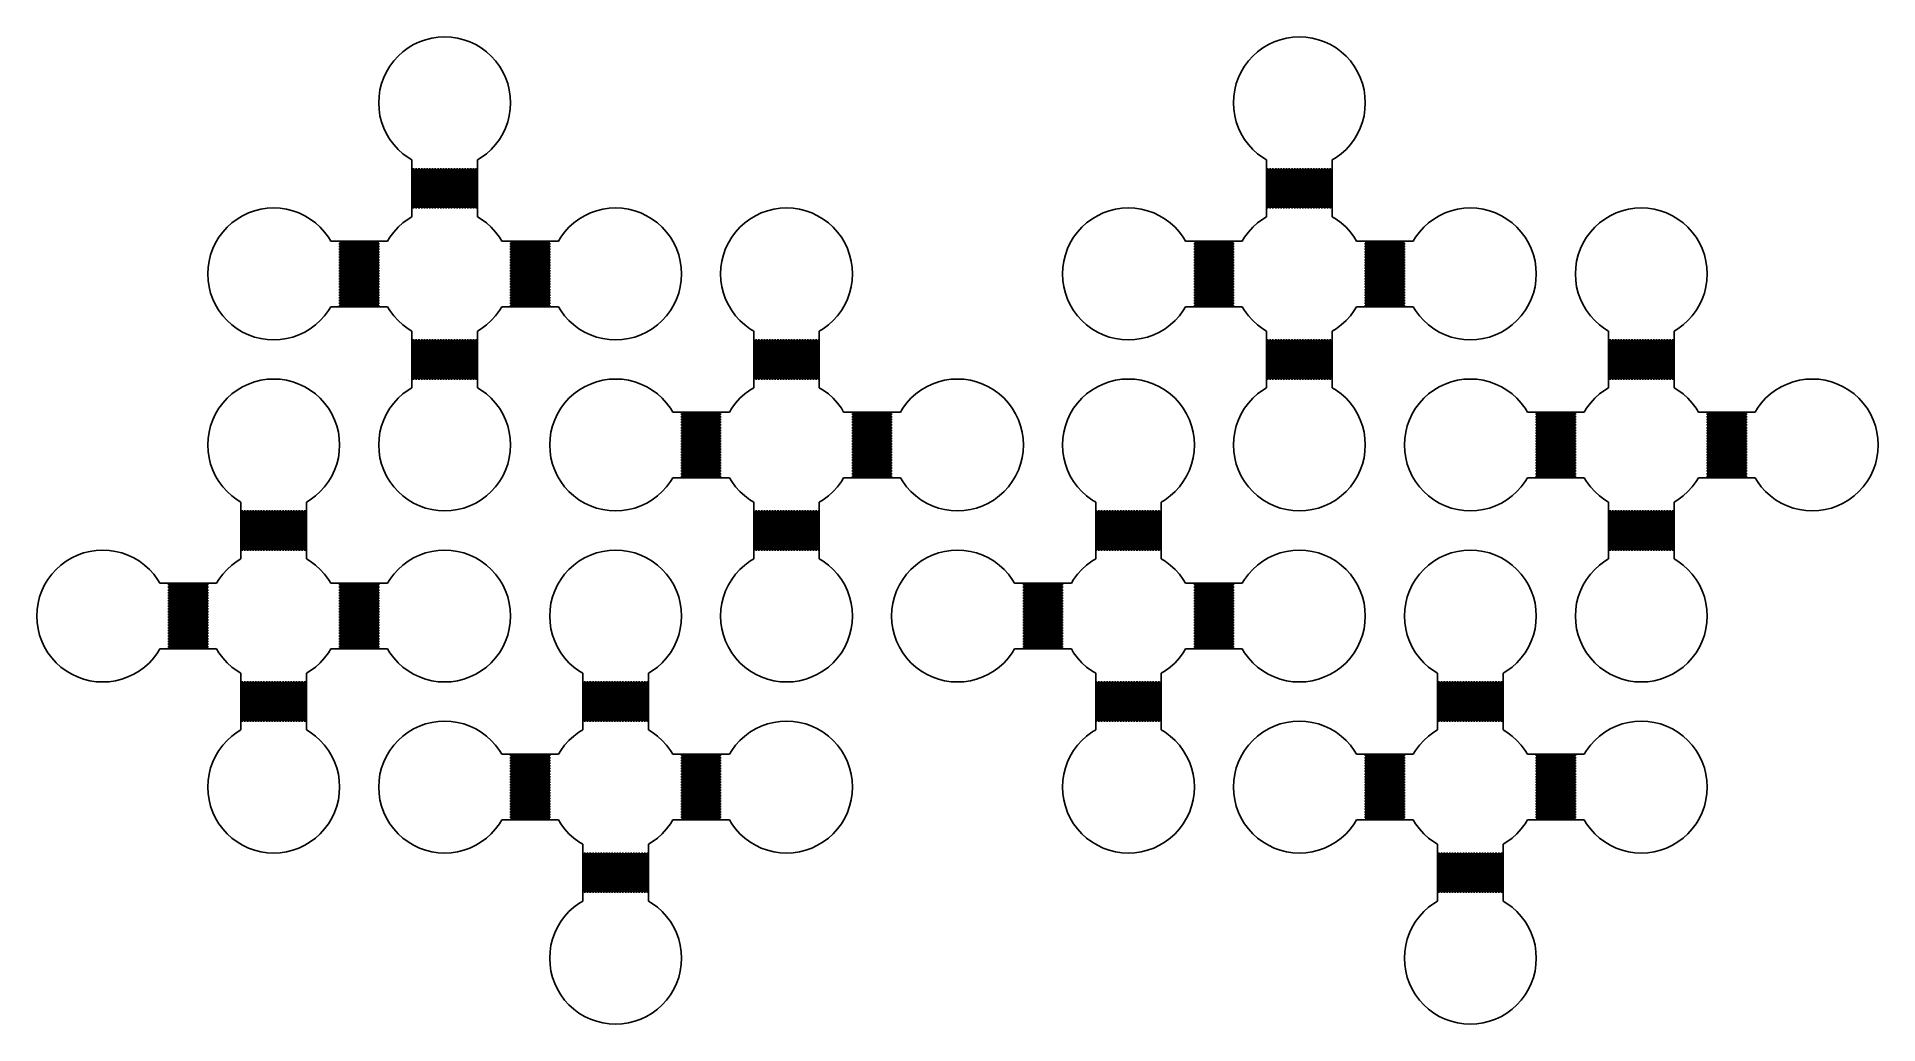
# Model space of a CAD drawing. Extents: x -5 to 92, y -13 to 39.
import ezdxf

# ---------------------------------------------------------------- set-up
doc = ezdxf.new("R2010")
doc.units = 0

msp = doc.modelspace()

# ---------------------------------------------------------------- linework, layer by layer
for p, q in [((15.4927, 38.8206), (15.1721, 38.7059)), ((15.823, 38.9033), (15.4927, 38.8206)), ((16.1599, 38.9533), (15.823, 38.9033)), ((16.5, 38.97), (16.1599, 38.9533)), ((16.8401, 38.9533), (16.5, 38.97)), ((17.177, 38.9033), (16.8401, 38.9533)), ((17.5073, 38.8206), (17.177, 38.9033)), ((17.8279, 38.7059), (17.5073, 38.8206)), ((60.4927, 38.8206), (60.1721, 38.7059)), ((60.823, 38.9033), (60.4927, 38.8206)), ((61.1599, 38.9533), (60.823, 38.9033)), ((61.5, 38.97), (61.1599, 38.9533)), ((61.8401, 38.9533), (61.5, 38.97)), ((62.177, 38.9033), (61.8401, 38.9533)), ((62.5073, 38.8206), (62.177, 38.9033)), ((62.8279, 38.7059), (62.5073, 38.8206)), ((14.0463, 37.9537), (13.8177, 37.7013)), ((14.2987, 38.1823), (14.0463, 37.9537)), ((14.5722, 38.3852), (14.2987, 38.1823)), ((14.8643, 38.5603), (14.5722, 38.3852)), ((15.1721, 38.7059), (14.8643, 38.5603)), ((18.1357, 38.5603), (17.8279, 38.7059)), ((18.4278, 38.3852), (18.1357, 38.5603)), ((18.7013, 38.1823), (18.4278, 38.3852)), ((18.9537, 37.9537), (18.7013, 38.1823)), ((19.1823, 37.7013), (18.9537, 37.9537)), ((59.0463, 37.9537), (58.8177, 37.7013)), ((59.2987, 38.1823), (59.0463, 37.9537)), ((59.5722, 38.3852), (59.2987, 38.1823)), ((59.8643, 38.5603), (59.5722, 38.3852)), ((60.1721, 38.7059), (59.8643, 38.5603)), ((63.1357, 38.5603), (62.8279, 38.7059)), ((63.4278, 38.3852), (63.1357, 38.5603)), ((63.7013, 38.1823), (63.4278, 38.3852)), ((63.9537, 37.9537), (63.7013, 38.1823)), ((64.1823, 37.7013), (63.9537, 37.9537)), ((13.4397, 37.1357), (13.2941, 36.8279)), ((13.6148, 37.4278), (13.4397, 37.1357)), ((13.8177, 37.7013), (13.6148, 37.4278)), ((19.3852, 37.4278), (19.1823, 37.7013)), ((19.5603, 37.1357), (19.3852, 37.4278)), ((19.7059, 36.8279), (19.5603, 37.1357)), ((58.4397, 37.1357), (58.2941, 36.8279)), ((58.6148, 37.4278), (58.4397, 37.1357)), ((58.8177, 37.7013), (58.6148, 37.4278)), ((64.3852, 37.4278), (64.1823, 37.7013)), ((64.5603, 37.1357), (64.3852, 37.4278)), ((64.7059, 36.8279), (64.5603, 37.1357)), ((13.0967, 36.177), (13.0467, 35.8401)), ((13.1794, 36.5073), (13.0967, 36.177)), ((13.2941, 36.8279), (13.1794, 36.5073)), ((19.8206, 36.5073), (19.7059, 36.8279)), ((19.9033, 36.177), (19.8206, 36.5073)), ((19.9533, 35.8401), (19.9033, 36.177)), ((58.0967, 36.177), (58.0467, 35.8401)), ((58.1794, 36.5073), (58.0967, 36.177)), ((58.2941, 36.8279), (58.1794, 36.5073)), ((64.8206, 36.5073), (64.7059, 36.8279)), ((64.9033, 36.177), (64.8206, 36.5073)), ((64.9533, 35.8401), (64.9033, 36.177)), ((13.0467, 35.8401), (13.03, 35.5)), ((13.03, 35.5), (13.0467, 35.1599)), ((13.0467, 35.1599), (13.0967, 34.823)), ((19.9033, 34.823), (19.9533, 35.1599)), ((19.97, 35.5), (19.9533, 35.8401)), ((19.9533, 35.1599), (19.97, 35.5)), ((58.0467, 35.8401), (58.03, 35.5)), ((58.03, 35.5), (58.0467, 35.1599)), ((58.0467, 35.1599), (58.0967, 34.823)), ((64.9033, 34.823), (64.9533, 35.1599)), ((64.97, 35.5), (64.9533, 35.8401)), ((64.9533, 35.1599), (64.97, 35.5)), ((13.0967, 34.823), (13.1794, 34.4927)), ((13.1794, 34.4927), (13.2941, 34.1721)), ((13.2941, 34.1721), (13.4397, 33.8642)), ((19.5603, 33.8642), (19.7059, 34.1721)), ((19.7059, 34.1721), (19.8206, 34.4927)), ((19.8206, 34.4927), (19.9033, 34.823)), ((58.0967, 34.823), (58.1794, 34.4927)), ((58.1794, 34.4927), (58.2941, 34.1721)), ((58.2941, 34.1721), (58.4397, 33.8642)), ((64.5603, 33.8642), (64.7059, 34.1721)), ((64.7059, 34.1721), (64.8206, 34.4927)), ((64.8206, 34.4927), (64.9033, 34.823)), ((13.4397, 33.8642), (13.6148, 33.5722)), ((13.6148, 33.5722), (13.8177, 33.2986)), ((13.8177, 33.2986), (14.0463, 33.0463)), ((14.0463, 33.0463), (14.2987, 32.8176)), ((18.7013, 32.8176), (18.9537, 33.0463)), ((18.9537, 33.0463), (19.1823, 33.2986)), ((19.1823, 33.2986), (19.3852, 33.5722)), ((19.3852, 33.5722), (19.5603, 33.8642)), ((58.4397, 33.8642), (58.6148, 33.5722)), ((58.6148, 33.5722), (58.8177, 33.2986)), ((58.8177, 33.2986), (59.0463, 33.0463)), ((59.0463, 33.0463), (59.2987, 32.8176)), ((63.7013, 32.8176), (63.9537, 33.0463)), ((63.9537, 33.0463), (64.1823, 33.2986)), ((64.1823, 33.2986), (64.3852, 33.5722)), ((64.3852, 33.5722), (64.5603, 33.8642)), ((14.2987, 32.8176), (14.5722, 32.6148)), ((14.5722, 32.6148), (14.775, 32.4932)), ((14.775, 32.4932), (14.775, 29.5068)), ((14.785, 29.97), (14.785, 32.03)), ((14.785, 32.03), (14.795, 32.03)), ((14.795, 32.03), (14.795, 29.97)), ((14.805, 29.97), (14.805, 32.03)), ((14.805, 32.03), (14.815, 32.03)), ((14.815, 32.03), (14.815, 29.97)), ((14.825, 29.97), (14.825, 32.03)), ((14.825, 32.03), (14.835, 32.03)), ((14.835, 32.03), (14.835, 29.97)), ((14.845, 29.97), (14.845, 32.03)), ((14.845, 32.03), (14.855, 32.03)), ((14.855, 32.03), (14.855, 29.97)), ((14.865, 29.97), (14.865, 32.03)), ((14.865, 32.03), (14.875, 32.03)), ((14.875, 32.03), (14.875, 29.97)), ((14.885, 29.97), (14.885, 32.03)), ((14.885, 32.03), (14.895, 32.03)), ((14.895, 32.03), (14.895, 29.97)), ((14.905, 29.97), (14.905, 32.03)), ((14.905, 32.03), (14.915, 32.03)), ((14.915, 32.03), (14.915, 29.97)), ((14.925, 29.97), (14.925, 32.03)), ((14.925, 32.03), (14.935, 32.03)), ((14.935, 32.03), (14.935, 29.97)), ((14.945, 29.97), (14.945, 32.03)), ((14.945, 32.03), (14.955, 32.03)), ((14.955, 32.03), (14.955, 29.97)), ((14.965, 29.97), (14.965, 32.03)), ((14.965, 32.03), (14.975, 32.03)), ((14.975, 32.03), (14.975, 29.97)), ((14.985, 29.97), (14.985, 32.03)), ((14.985, 32.03), (14.995, 32.03)), ((14.995, 32.03), (14.995, 29.97)), ((15.005, 29.97), (15.005, 32.03)), ((15.005, 32.03), (15.015, 32.03)), ((15.015, 32.03), (15.015, 29.97)), ((15.025, 29.97), (15.025, 32.03)), ((15.025, 32.03), (15.035, 32.03)), ((15.035, 32.03), (15.035, 29.97)), ((15.045, 29.97), (15.045, 32.03)), ((15.045, 32.03), (15.055, 32.03)), ((15.055, 32.03), (15.055, 29.97)), ((15.065, 29.97), (15.065, 32.03)), ((15.065, 32.03), (15.075, 32.03)), ((15.075, 32.03), (15.075, 29.97)), ((15.085, 29.97), (15.085, 32.03)), ((15.085, 32.03), (15.095, 32.03)), ((15.095, 32.03), (15.095, 29.97)), ((15.105, 29.97), (15.105, 32.03)), ((15.105, 32.03), (15.115, 32.03)), ((15.115, 32.03), (15.115, 29.97)), ((15.125, 29.97), (15.125, 32.03)), ((15.125, 32.03), (15.135, 32.03)), ((15.135, 32.03), (15.135, 29.97)), ((15.145, 29.97), (15.145, 32.03)), ((15.145, 32.03), (15.155, 32.03)), ((15.155, 32.03), (15.155, 29.97)), ((15.165, 29.97), (15.165, 32.03)), ((15.165, 32.03), (15.175, 32.03)), ((15.175, 32.03), (15.175, 29.97)), ((15.185, 29.97), (15.185, 32.03)), ((15.185, 32.03), (15.195, 32.03)), ((15.195, 32.03), (15.195, 29.97)), ((15.205, 29.97), (15.205, 32.03)), ((15.205, 32.03), (15.215, 32.03)), ((15.215, 32.03), (15.215, 29.97)), ((15.225, 29.97), (15.225, 32.03)), ((15.225, 32.03), (15.235, 32.03)), ((15.235, 32.03), (15.235, 29.97)), ((15.245, 29.97), (15.245, 32.03)), ((15.245, 32.03), (15.255, 32.03)), ((15.255, 32.03), (15.255, 29.97)), ((15.265, 29.97), (15.265, 32.03)), ((15.265, 32.03), (15.275, 32.03)), ((15.275, 32.03), (15.275, 29.97)), ((15.285, 29.97), (15.285, 32.03)), ((15.285, 32.03), (15.295, 32.03)), ((15.295, 32.03), (15.295, 29.97)), ((15.305, 29.97), (15.305, 32.03)), ((15.305, 32.03), (15.315, 32.03)), ((15.315, 32.03), (15.315, 29.97)), ((15.325, 29.97), (15.325, 32.03)), ((15.325, 32.03), (15.335, 32.03)), ((15.335, 32.03), (15.335, 29.97)), ((15.345, 29.97), (15.345, 32.03)), ((15.345, 32.03), (15.355, 32.03)), ((15.355, 32.03), (15.355, 29.97)), ((15.365, 29.97), (15.365, 32.03)), ((15.365, 32.03), (15.375, 32.03)), ((15.375, 32.03), (15.375, 29.97)), ((15.385, 29.97), (15.385, 32.03)), ((15.385, 32.03), (15.395, 32.03)), ((15.395, 32.03), (15.395, 29.97)), ((15.405, 29.97), (15.405, 32.03)), ((15.405, 32.03), (15.415, 32.03)), ((15.415, 32.03), (15.415, 29.97)), ((15.425, 29.97), (15.425, 32.03)), ((15.425, 32.03), (15.435, 32.03)), ((15.435, 32.03), (15.435, 29.97)), ((15.445, 29.97), (15.445, 32.03)), ((15.445, 32.03), (15.455, 32.03)), ((15.455, 32.03), (15.455, 29.97)), ((15.465, 29.97), (15.465, 32.03)), ((15.465, 32.03), (15.475, 32.03)), ((15.475, 32.03), (15.475, 29.97)), ((15.485, 29.97), (15.485, 32.03)), ((15.485, 32.03), (15.495, 32.03)), ((15.495, 32.03), (15.495, 29.97)), ((15.505, 29.97), (15.505, 32.03)), ((15.505, 32.03), (15.515, 32.03)), ((15.515, 32.03), (15.515, 29.97)), ((15.525, 29.97), (15.525, 32.03)), ((15.525, 32.03), (15.535, 32.03)), ((15.535, 32.03), (15.535, 29.97)), ((15.545, 29.97), (15.545, 32.03)), ((15.545, 32.03), (15.555, 32.03)), ((15.555, 32.03), (15.555, 29.97)), ((15.565, 29.97), (15.565, 32.03)), ((15.565, 32.03), (15.575, 32.03)), ((15.575, 32.03), (15.575, 29.97)), ((15.585, 29.97), (15.585, 32.03)), ((15.585, 32.03), (15.595, 32.03)), ((15.595, 32.03), (15.595, 29.97)), ((15.605, 29.97), (15.605, 32.03)), ((15.605, 32.03), (15.615, 32.03)), ((15.615, 32.03), (15.615, 29.97)), ((15.625, 29.97), (15.625, 32.03)), ((15.625, 32.03), (15.635, 32.03)), ((15.635, 32.03), (15.635, 29.97)), ((15.645, 29.97), (15.645, 32.03)), ((15.645, 32.03), (15.655, 32.03)), ((15.655, 32.03), (15.655, 29.97)), ((15.665, 29.97), (15.665, 32.03)), ((15.665, 32.03), (15.675, 32.03)), ((15.675, 32.03), (15.675, 29.97)), ((15.685, 29.97), (15.685, 32.03)), ((15.685, 32.03), (15.695, 32.03)), ((15.695, 32.03), (15.695, 29.97)), ((15.705, 29.97), (15.705, 32.03)), ((15.705, 32.03), (15.715, 32.03)), ((15.715, 32.03), (15.715, 29.97)), ((15.725, 29.97), (15.725, 32.03)), ((15.725, 32.03), (15.735, 32.03)), ((15.735, 32.03), (15.735, 29.97)), ((15.745, 29.97), (15.745, 32.03)), ((15.745, 32.03), (15.755, 32.03)), ((15.755, 32.03), (15.755, 29.97)), ((15.765, 29.97), (15.765, 32.03)), ((15.765, 32.03), (15.775, 32.03)), ((15.775, 32.03), (15.775, 29.97)), ((15.785, 29.97), (15.785, 32.03)), ((15.785, 32.03), (15.795, 32.03)), ((15.795, 32.03), (15.795, 29.97)), ((15.805, 29.97), (15.805, 32.03)), ((15.805, 32.03), (15.815, 32.03)), ((15.815, 32.03), (15.815, 29.97)), ((15.825, 29.97), (15.825, 32.03)), ((15.825, 32.03), (15.835, 32.03)), ((15.835, 32.03), (15.835, 29.97)), ((15.845, 29.97), (15.845, 32.03)), ((15.845, 32.03), (15.855, 32.03)), ((15.855, 32.03), (15.855, 29.97)), ((15.865, 29.97), (15.865, 32.03)), ((15.865, 32.03), (15.875, 32.03)), ((15.875, 32.03), (15.875, 29.97)), ((15.885, 29.97), (15.885, 32.03)), ((15.885, 32.03), (15.895, 32.03)), ((15.895, 32.03), (15.895, 29.97)), ((15.905, 29.97), (15.905, 32.03)), ((15.905, 32.03), (15.915, 32.03)), ((15.915, 32.03), (15.915, 29.97)), ((15.925, 29.97), (15.925, 32.03)), ((15.925, 32.03), (15.935, 32.03)), ((15.935, 32.03), (15.935, 29.97)), ((15.945, 29.97), (15.945, 32.03)), ((15.945, 32.03), (15.955, 32.03)), ((15.955, 32.03), (15.955, 29.97)), ((15.965, 29.97), (15.965, 32.03)), ((15.965, 32.03), (15.975, 32.03)), ((15.975, 32.03), (15.975, 29.97)), ((15.985, 29.97), (15.985, 32.03)), ((15.985, 32.03), (15.995, 32.03)), ((15.995, 32.03), (15.995, 29.97)), ((16.005, 29.97), (16.005, 32.03)), ((16.005, 32.03), (16.015, 32.03)), ((16.015, 32.03), (16.015, 29.97)), ((16.025, 29.97), (16.025, 32.03)), ((16.025, 32.03), (16.035, 32.03)), ((16.035, 32.03), (16.035, 29.97)), ((16.045, 29.97), (16.045, 32.03)), ((16.045, 32.03), (16.055, 32.03)), ((16.055, 32.03), (16.055, 29.97)), ((16.065, 29.97), (16.065, 32.03)), ((16.065, 32.03), (16.075, 32.03)), ((16.075, 32.03), (16.075, 29.97)), ((16.085, 29.97), (16.085, 32.03)), ((16.085, 32.03), (16.095, 32.03)), ((16.095, 32.03), (16.095, 29.97)), ((16.105, 29.97), (16.105, 32.03)), ((16.105, 32.03), (16.115, 32.03)), ((16.115, 32.03), (16.115, 29.97)), ((16.125, 29.97), (16.125, 32.03)), ((16.125, 32.03), (16.135, 32.03)), ((16.135, 32.03), (16.135, 29.97)), ((16.145, 29.97), (16.145, 32.03)), ((16.145, 32.03), (16.155, 32.03)), ((16.155, 32.03), (16.155, 29.97)), ((16.165, 29.97), (16.165, 32.03)), ((16.165, 32.03), (16.175, 32.03)), ((16.175, 32.03), (16.175, 29.97)), ((16.185, 29.97), (16.185, 32.03)), ((16.185, 32.03), (16.195, 32.03)), ((16.195, 32.03), (16.195, 29.97)), ((16.205, 29.97), (16.205, 32.03)), ((16.205, 32.03), (16.215, 32.03)), ((16.215, 32.03), (16.215, 29.97)), ((16.225, 29.97), (16.225, 32.03)), ((16.225, 32.03), (16.235, 32.03)), ((16.235, 32.03), (16.235, 29.97)), ((16.245, 29.97), (16.245, 32.03)), ((16.245, 32.03), (16.255, 32.03)), ((16.255, 32.03), (16.255, 29.97)), ((16.265, 29.97), (16.265, 32.03)), ((16.265, 32.03), (16.275, 32.03)), ((16.275, 32.03), (16.275, 29.97)), ((16.285, 29.97), (16.285, 32.03)), ((16.285, 32.03), (16.295, 32.03)), ((16.295, 32.03), (16.295, 29.97)), ((16.305, 29.97), (16.305, 32.03)), ((16.305, 32.03), (16.315, 32.03)), ((16.315, 32.03), (16.315, 29.97)), ((16.325, 29.97), (16.325, 32.03)), ((16.325, 32.03), (16.335, 32.03)), ((16.335, 32.03), (16.335, 29.97)), ((16.345, 29.97), (16.345, 32.03)), ((16.345, 32.03), (16.355, 32.03)), ((16.355, 32.03), (16.355, 29.97)), ((16.365, 29.97), (16.365, 32.03)), ((16.365, 32.03), (16.375, 32.03)), ((16.375, 32.03), (16.375, 29.97)), ((16.385, 29.97), (16.385, 32.03)), ((16.385, 32.03), (16.395, 32.03)), ((16.395, 32.03), (16.395, 29.97)), ((16.405, 29.97), (16.405, 32.03)), ((16.405, 32.03), (16.415, 32.03)), ((16.415, 32.03), (16.415, 29.97)), ((16.425, 29.97), (16.425, 32.03)), ((16.425, 32.03), (16.435, 32.03)), ((16.435, 32.03), (16.435, 29.97)), ((16.445, 29.97), (16.445, 32.03)), ((16.445, 32.03), (16.455, 32.03)), ((16.455, 32.03), (16.455, 29.97)), ((16.465, 29.97), (16.465, 32.03)), ((16.465, 32.03), (16.475, 32.03)), ((16.475, 32.03), (16.475, 29.97)), ((16.485, 29.97), (16.485, 32.03)), ((16.485, 32.03), (16.495, 32.03)), ((16.495, 32.03), (16.495, 29.97)), ((16.505, 29.97), (16.505, 32.03)), ((16.505, 32.03), (16.515, 32.03)), ((16.515, 32.03), (16.515, 29.97)), ((16.525, 29.97), (16.525, 32.03)), ((16.525, 32.03), (16.535, 32.03)), ((16.535, 32.03), (16.535, 29.97)), ((16.545, 29.97), (16.545, 32.03)), ((16.545, 32.03), (16.555, 32.03)), ((16.555, 32.03), (16.555, 29.97)), ((16.565, 29.97), (16.565, 32.03)), ((16.565, 32.03), (16.575, 32.03)), ((16.575, 32.03), (16.575, 29.97)), ((16.585, 29.97), (16.585, 32.03)), ((16.585, 32.03), (16.595, 32.03)), ((16.595, 32.03), (16.595, 29.97)), ((16.605, 29.97), (16.605, 32.03)), ((16.605, 32.03), (16.615, 32.03)), ((16.615, 32.03), (16.615, 29.97)), ((16.625, 29.97), (16.625, 32.03)), ((16.625, 32.03), (16.635, 32.03)), ((16.635, 32.03), (16.635, 29.97)), ((16.645, 29.97), (16.645, 32.03)), ((16.645, 32.03), (16.655, 32.03)), ((16.655, 32.03), (16.655, 29.97)), ((16.665, 29.97), (16.665, 32.03)), ((16.665, 32.03), (16.675, 32.03)), ((16.675, 32.03), (16.675, 29.97)), ((16.685, 29.97), (16.685, 32.03)), ((16.685, 32.03), (16.695, 32.03)), ((16.695, 32.03), (16.695, 29.97)), ((16.705, 29.97), (16.705, 32.03)), ((16.705, 32.03), (16.715, 32.03)), ((16.715, 32.03), (16.715, 29.97)), ((16.725, 29.97), (16.725, 32.03)), ((16.725, 32.03), (16.735, 32.03)), ((16.735, 32.03), (16.735, 29.97)), ((16.745, 29.97), (16.745, 32.03)), ((16.745, 32.03), (16.755, 32.03)), ((16.755, 32.03), (16.755, 29.97)), ((16.765, 29.97), (16.765, 32.03)), ((16.765, 32.03), (16.775, 32.03)), ((16.775, 32.03), (16.775, 29.97)), ((16.785, 29.97), (16.785, 32.03)), ((16.785, 32.03), (16.795, 32.03)), ((16.795, 32.03), (16.795, 29.97)), ((16.805, 29.97), (16.805, 32.03)), ((16.805, 32.03), (16.815, 32.03)), ((16.815, 32.03), (16.815, 29.97)), ((16.825, 29.97), (16.825, 32.03)), ((16.825, 32.03), (16.835, 32.03)), ((16.835, 32.03), (16.835, 29.97)), ((16.845, 29.97), (16.845, 32.03)), ((16.845, 32.03), (16.855, 32.03)), ((16.855, 32.03), (16.855, 29.97)), ((16.865, 29.97), (16.865, 32.03)), ((16.865, 32.03), (16.875, 32.03)), ((16.875, 32.03), (16.875, 29.97)), ((16.885, 29.97), (16.885, 32.03)), ((16.885, 32.03), (16.895, 32.03)), ((16.895, 32.03), (16.895, 29.97)), ((16.905, 29.97), (16.905, 32.03)), ((16.905, 32.03), (16.915, 32.03)), ((16.915, 32.03), (16.915, 29.97)), ((16.925, 29.97), (16.925, 32.03)), ((16.925, 32.03), (16.935, 32.03)), ((16.935, 32.03), (16.935, 29.97)), ((16.945, 29.97), (16.945, 32.03)), ((16.945, 32.03), (16.955, 32.03)), ((16.955, 32.03), (16.955, 29.97)), ((16.965, 29.97), (16.965, 32.03)), ((16.965, 32.03), (16.975, 32.03)), ((16.975, 32.03), (16.975, 29.97)), ((16.985, 29.97), (16.985, 32.03)), ((16.985, 32.03), (16.995, 32.03)), ((16.995, 32.03), (16.995, 29.97)), ((17.005, 29.97), (17.005, 32.03)), ((17.005, 32.03), (17.015, 32.03)), ((17.015, 32.03), (17.015, 29.97)), ((17.025, 29.97), (17.025, 32.03)), ((17.025, 32.03), (17.035, 32.03)), ((17.035, 32.03), (17.035, 29.97)), ((17.045, 29.97), (17.045, 32.03)), ((17.045, 32.03), (17.055, 32.03)), ((17.055, 32.03), (17.055, 29.97)), ((17.065, 29.97), (17.065, 32.03)), ((17.065, 32.03), (17.075, 32.03)), ((17.075, 32.03), (17.075, 29.97)), ((17.085, 29.97), (17.085, 32.03)), ((17.085, 32.03), (17.095, 32.03)), ((17.095, 32.03), (17.095, 29.97)), ((17.105, 29.97), (17.105, 32.03)), ((17.105, 32.03), (17.115, 32.03)), ((17.115, 32.03), (17.115, 29.97)), ((17.125, 29.97), (17.125, 32.03)), ((17.125, 32.03), (17.135, 32.03)), ((17.135, 32.03), (17.135, 29.97)), ((17.145, 29.97), (17.145, 32.03)), ((17.145, 32.03), (17.155, 32.03)), ((17.155, 32.03), (17.155, 29.97)), ((17.165, 29.97), (17.165, 32.03)), ((17.165, 32.03), (17.175, 32.03)), ((17.175, 32.03), (17.175, 29.97)), ((17.185, 29.97), (17.185, 32.03)), ((17.185, 32.03), (17.195, 32.03)), ((17.195, 32.03), (17.195, 29.97)), ((17.205, 29.97), (17.205, 32.03)), ((17.205, 32.03), (17.215, 32.03)), ((17.215, 32.03), (17.215, 29.97)), ((17.225, 29.97), (17.225, 32.03)), ((17.225, 32.03), (17.235, 32.03)), ((17.235, 32.03), (17.235, 29.97)), ((17.245, 29.97), (17.245, 32.03)), ((17.245, 32.03), (17.255, 32.03)), ((17.255, 32.03), (17.255, 29.97)), ((17.265, 29.97), (17.265, 32.03)), ((17.265, 32.03), (17.275, 32.03)), ((17.275, 32.03), (17.275, 29.97)), ((17.285, 29.97), (17.285, 32.03)), ((17.285, 32.03), (17.295, 32.03)), ((17.295, 32.03), (17.295, 29.97)), ((17.305, 29.97), (17.305, 32.03)), ((17.305, 32.03), (17.315, 32.03)), ((17.315, 32.03), (17.315, 29.97)), ((17.325, 29.97), (17.325, 32.03)), ((17.325, 32.03), (17.335, 32.03)), ((17.335, 32.03), (17.335, 29.97)), ((17.345, 29.97), (17.345, 32.03)), ((17.345, 32.03), (17.355, 32.03)), ((17.355, 32.03), (17.355, 29.97)), ((17.365, 29.97), (17.365, 32.03)), ((17.365, 32.03), (17.375, 32.03)), ((17.375, 32.03), (17.375, 29.97)), ((17.385, 29.97), (17.385, 32.03)), ((17.385, 32.03), (17.395, 32.03)), ((17.395, 32.03), (17.395, 29.97)), ((17.405, 29.97), (17.405, 32.03)), ((17.405, 32.03), (17.415, 32.03)), ((17.415, 32.03), (17.415, 29.97)), ((17.425, 29.97), (17.425, 32.03)), ((17.425, 32.03), (17.435, 32.03)), ((17.435, 32.03), (17.435, 29.97)), ((17.445, 29.97), (17.445, 32.03)), ((17.445, 32.03), (17.455, 32.03)), ((17.455, 32.03), (17.455, 29.97)), ((17.465, 29.97), (17.465, 32.03)), ((17.465, 32.03), (17.475, 32.03)), ((17.475, 32.03), (17.475, 29.97)), ((17.485, 29.97), (17.485, 32.03)), ((17.485, 32.03), (17.495, 32.03)), ((17.495, 32.03), (17.495, 29.97)), ((17.505, 29.97), (17.505, 32.03)), ((17.505, 32.03), (17.515, 32.03)), ((17.515, 32.03), (17.515, 29.97)), ((17.525, 29.97), (17.525, 32.03)), ((17.525, 32.03), (17.535, 32.03)), ((17.535, 32.03), (17.535, 29.97)), ((17.545, 29.97), (17.545, 32.03)), ((17.545, 32.03), (17.555, 32.03)), ((17.555, 32.03), (17.555, 29.97)), ((17.565, 29.97), (17.565, 32.03)), ((17.565, 32.03), (17.575, 32.03)), ((17.575, 32.03), (17.575, 29.97)), ((17.585, 29.97), (17.585, 32.03)), ((17.585, 32.03), (17.595, 32.03)), ((17.595, 32.03), (17.595, 29.97)), ((17.605, 29.97), (17.605, 32.03)), ((17.605, 32.03), (17.615, 32.03)), ((17.615, 32.03), (17.615, 29.97)), ((17.625, 29.97), (17.625, 32.03)), ((17.625, 32.03), (17.635, 32.03)), ((17.635, 32.03), (17.635, 29.97)), ((17.645, 29.97), (17.645, 32.03)), ((17.645, 32.03), (17.655, 32.03)), ((17.655, 32.03), (17.655, 29.97)), ((17.665, 29.97), (17.665, 32.03)), ((17.665, 32.03), (17.675, 32.03)), ((17.675, 32.03), (17.675, 29.97)), ((17.685, 29.97), (17.685, 32.03)), ((17.685, 32.03), (17.695, 32.03)), ((17.695, 32.03), (17.695, 29.97)), ((17.705, 29.97), (17.705, 32.03)), ((17.705, 32.03), (17.715, 32.03)), ((17.715, 32.03), (17.715, 29.97)), ((17.725, 29.97), (17.725, 32.03)), ((17.725, 32.03), (17.735, 32.03)), ((17.735, 32.03), (17.735, 29.97)), ((17.745, 29.97), (17.745, 32.03)), ((17.745, 32.03), (17.755, 32.03)), ((17.755, 32.03), (17.755, 29.97)), ((17.765, 29.97), (17.765, 32.03)), ((17.765, 32.03), (17.775, 32.03)), ((17.775, 32.03), (17.775, 29.97)), ((17.785, 29.97), (17.785, 32.03)), ((17.785, 32.03), (17.795, 32.03)), ((17.795, 32.03), (17.795, 29.97)), ((17.805, 29.97), (17.805, 32.03)), ((17.805, 32.03), (17.815, 32.03)), ((17.815, 32.03), (17.815, 29.97)), ((17.825, 29.97), (17.825, 32.03)), ((17.825, 32.03), (17.835, 32.03)), ((17.835, 32.03), (17.835, 29.97)), ((17.845, 29.97), (17.845, 32.03)), ((17.845, 32.03), (17.855, 32.03)), ((17.855, 32.03), (17.855, 29.97)), ((17.865, 29.97), (17.865, 32.03)), ((17.865, 32.03), (17.875, 32.03)), ((17.875, 32.03), (17.875, 29.97)), ((17.885, 29.97), (17.885, 32.03)), ((17.885, 32.03), (17.895, 32.03)), ((17.895, 32.03), (17.895, 29.97)), ((17.905, 29.97), (17.905, 32.03)), ((17.905, 32.03), (17.915, 32.03)), ((17.915, 32.03), (17.915, 29.97)), ((17.925, 29.97), (17.925, 32.03)), ((17.925, 32.03), (17.935, 32.03)), ((17.935, 32.03), (17.935, 29.97)), ((17.945, 29.97), (17.945, 32.03)), ((17.945, 32.03), (17.955, 32.03)), ((17.955, 32.03), (17.955, 29.97)), ((17.965, 29.97), (17.965, 32.03)), ((17.965, 32.03), (17.975, 32.03)), ((17.975, 32.03), (17.975, 29.97)), ((17.985, 29.97), (17.985, 32.03)), ((17.985, 32.03), (17.995, 32.03)), ((17.995, 32.03), (17.995, 29.97)), ((18.005, 29.97), (18.005, 32.03)), ((18.005, 32.03), (18.015, 32.03)), ((18.015, 32.03), (18.015, 29.97)), ((18.025, 29.97), (18.025, 32.03)), ((18.025, 32.03), (18.035, 32.03)), ((18.035, 32.03), (18.035, 29.97)), ((18.045, 29.97), (18.045, 32.03)), ((18.045, 32.03), (18.055, 32.03)), ((18.055, 32.03), (18.055, 29.97)), ((18.065, 29.97), (18.065, 32.03)), ((18.065, 32.03), (18.075, 32.03)), ((18.075, 32.03), (18.075, 29.97)), ((18.085, 29.97), (18.085, 32.03)), ((18.085, 32.03), (18.095, 32.03)), ((18.095, 32.03), (18.095, 29.97)), ((18.105, 29.97), (18.105, 32.03)), ((18.105, 32.03), (18.115, 32.03)), ((18.115, 32.03), (18.115, 29.97)), ((18.125, 29.97), (18.125, 32.03)), ((18.125, 32.03), (18.135, 32.03)), ((18.135, 32.03), (18.135, 29.97)), ((18.145, 29.97), (18.145, 32.03)), ((18.145, 32.03), (18.155, 32.03)), ((18.155, 32.03), (18.155, 29.97)), ((18.165, 29.97), (18.165, 32.03)), ((18.165, 32.03), (18.175, 32.03)), ((18.175, 32.03), (18.175, 29.97)), ((18.185, 29.97), (18.185, 32.03)), ((18.185, 32.03), (18.195, 32.03)), ((18.195, 32.03), (18.195, 29.97)), ((18.205, 29.97), (18.205, 32.03)), ((18.205, 32.03), (18.215, 32.03)), ((18.215, 32.03), (18.215, 29.97)), ((18.225, 32.4932), (18.4278, 32.6148)), ((18.225, 29.5068), (18.225, 32.4932)), ((18.4278, 32.6148), (18.7013, 32.8176)), ((59.2987, 32.8176), (59.5722, 32.6148)), ((59.5722, 32.6148), (59.775, 32.4932)), ((59.775, 32.4932), (59.775, 29.5068)), ((59.785, 29.97), (59.785, 32.03)), ((59.785, 32.03), (59.795, 32.03)), ((59.795, 32.03), (59.795, 29.97)), ((59.805, 29.97), (59.805, 32.03)), ((59.805, 32.03), (59.815, 32.03)), ((59.815, 32.03), (59.815, 29.97)), ((59.825, 29.97), (59.825, 32.03)), ((59.825, 32.03), (59.835, 32.03)), ((59.835, 32.03), (59.835, 29.97)), ((59.845, 29.97), (59.845, 32.03)), ((59.845, 32.03), (59.855, 32.03)), ((59.855, 32.03), (59.855, 29.97)), ((59.865, 29.97), (59.865, 32.03)), ((59.865, 32.03), (59.875, 32.03)), ((59.875, 32.03), (59.875, 29.97)), ((59.885, 29.97), (59.885, 32.03)), ((59.885, 32.03), (59.895, 32.03)), ((59.895, 32.03), (59.895, 29.97)), ((59.905, 29.97), (59.905, 32.03)), ((59.905, 32.03), (59.915, 32.03)), ((59.915, 32.03), (59.915, 29.97)), ((59.925, 29.97), (59.925, 32.03)), ((59.925, 32.03), (59.935, 32.03)), ((59.935, 32.03), (59.935, 29.97)), ((59.945, 29.97), (59.945, 32.03)), ((59.945, 32.03), (59.955, 32.03)), ((59.955, 32.03), (59.955, 29.97)), ((59.965, 29.97), (59.965, 32.03)), ((59.965, 32.03), (59.975, 32.03)), ((59.975, 32.03), (59.975, 29.97)), ((59.985, 29.97), (59.985, 32.03)), ((59.985, 32.03), (59.995, 32.03)), ((59.995, 32.03), (59.995, 29.97)), ((60.005, 29.97), (60.005, 32.03)), ((60.005, 32.03), (60.015, 32.03)), ((60.015, 32.03), (60.015, 29.97)), ((60.025, 29.97), (60.025, 32.03)), ((60.025, 32.03), (60.035, 32.03)), ((60.035, 32.03), (60.035, 29.97)), ((60.045, 29.97), (60.045, 32.03)), ((60.045, 32.03), (60.055, 32.03)), ((60.055, 32.03), (60.055, 29.97)), ((60.065, 29.97), (60.065, 32.03)), ((60.065, 32.03), (60.075, 32.03)), ((60.075, 32.03), (60.075, 29.97)), ((60.085, 29.97), (60.085, 32.03)), ((60.085, 32.03), (60.095, 32.03)), ((60.095, 32.03), (60.095, 29.97)), ((60.105, 29.97), (60.105, 32.03)), ((60.105, 32.03), (60.115, 32.03)), ((60.115, 32.03), (60.115, 29.97)), ((60.125, 29.97), (60.125, 32.03)), ((60.125, 32.03), (60.135, 32.03)), ((60.135, 32.03), (60.135, 29.97)), ((60.145, 29.97), (60.145, 32.03)), ((60.145, 32.03), (60.155, 32.03)), ((60.155, 32.03), (60.155, 29.97)), ((60.165, 29.97), (60.165, 32.03)), ((60.165, 32.03), (60.175, 32.03)), ((60.175, 32.03), (60.175, 29.97)), ((60.185, 29.97), (60.185, 32.03)), ((60.185, 32.03), (60.195, 32.03)), ((60.195, 32.03), (60.195, 29.97)), ((60.205, 29.97), (60.205, 32.03)), ((60.205, 32.03), (60.215, 32.03)), ((60.215, 32.03), (60.215, 29.97)), ((60.225, 29.97), (60.225, 32.03)), ((60.225, 32.03), (60.235, 32.03)), ((60.235, 32.03), (60.235, 29.97)), ((60.245, 29.97), (60.245, 32.03)), ((60.245, 32.03), (60.255, 32.03)), ((60.255, 32.03), (60.255, 29.97)), ((60.265, 29.97), (60.265, 32.03)), ((60.265, 32.03), (60.275, 32.03)), ((60.275, 32.03), (60.275, 29.97)), ((60.285, 29.97), (60.285, 32.03)), ((60.285, 32.03), (60.295, 32.03)), ((60.295, 32.03), (60.295, 29.97)), ((60.305, 29.97), (60.305, 32.03)), ((60.305, 32.03), (60.315, 32.03)), ((60.315, 32.03), (60.315, 29.97)), ((60.325, 29.97), (60.325, 32.03)), ((60.325, 32.03), (60.335, 32.03)), ((60.335, 32.03), (60.335, 29.97)), ((60.345, 29.97), (60.345, 32.03)), ((60.345, 32.03), (60.355, 32.03)), ((60.355, 32.03), (60.355, 29.97)), ((60.365, 29.97), (60.365, 32.03)), ((60.365, 32.03), (60.375, 32.03)), ((60.375, 32.03), (60.375, 29.97)), ((60.385, 29.97), (60.385, 32.03)), ((60.385, 32.03), (60.395, 32.03)), ((60.395, 32.03), (60.395, 29.97)), ((60.405, 29.97), (60.405, 32.03)), ((60.405, 32.03), (60.415, 32.03)), ((60.415, 32.03), (60.415, 29.97)), ((60.425, 29.97), (60.425, 32.03)), ((60.425, 32.03), (60.435, 32.03)), ((60.435, 32.03), (60.435, 29.97)), ((60.445, 29.97), (60.445, 32.03)), ((60.445, 32.03), (60.455, 32.03)), ((60.455, 32.03), (60.455, 29.97)), ((60.465, 29.97), (60.465, 32.03)), ((60.465, 32.03), (60.475, 32.03)), ((60.475, 32.03), (60.475, 29.97)), ((60.485, 29.97), (60.485, 32.03)), ((60.485, 32.03), (60.495, 32.03)), ((60.495, 32.03), (60.495, 29.97)), ((60.505, 29.97), (60.505, 32.03)), ((60.505, 32.03), (60.515, 32.03)), ((60.515, 32.03), (60.515, 29.97)), ((60.525, 29.97), (60.525, 32.03)), ((60.525, 32.03), (60.535, 32.03)), ((60.535, 32.03), (60.535, 29.97)), ((60.545, 29.97), (60.545, 32.03)), ((60.545, 32.03), (60.555, 32.03)), ((60.555, 32.03), (60.555, 29.97)), ((60.565, 29.97), (60.565, 32.03)), ((60.565, 32.03), (60.575, 32.03)), ((60.575, 32.03), (60.575, 29.97)), ((60.585, 29.97), (60.585, 32.03)), ((60.585, 32.03), (60.595, 32.03)), ((60.595, 32.03), (60.595, 29.97)), ((60.605, 29.97), (60.605, 32.03)), ((60.605, 32.03), (60.615, 32.03)), ((60.615, 32.03), (60.615, 29.97)), ((60.625, 29.97), (60.625, 32.03)), ((60.625, 32.03), (60.635, 32.03)), ((60.635, 32.03), (60.635, 29.97)), ((60.645, 29.97), (60.645, 32.03)), ((60.645, 32.03), (60.655, 32.03)), ((60.655, 32.03), (60.655, 29.97)), ((60.665, 29.97), (60.665, 32.03)), ((60.665, 32.03), (60.675, 32.03)), ((60.675, 32.03), (60.675, 29.97)), ((60.685, 29.97), (60.685, 32.03)), ((60.685, 32.03), (60.695, 32.03)), ((60.695, 32.03), (60.695, 29.97)), ((60.705, 29.97), (60.705, 32.03)), ((60.705, 32.03), (60.715, 32.03)), ((60.715, 32.03), (60.715, 29.97)), ((60.725, 29.97), (60.725, 32.03)), ((60.725, 32.03), (60.735, 32.03)), ((60.735, 32.03), (60.735, 29.97)), ((60.745, 29.97), (60.745, 32.03)), ((60.745, 32.03), (60.755, 32.03)), ((60.755, 32.03), (60.755, 29.97)), ((60.765, 29.97), (60.765, 32.03)), ((60.765, 32.03), (60.775, 32.03)), ((60.775, 32.03), (60.775, 29.97)), ((60.785, 29.97), (60.785, 32.03)), ((60.785, 32.03), (60.795, 32.03)), ((60.795, 32.03), (60.795, 29.97)), ((60.805, 29.97), (60.805, 32.03)), ((60.805, 32.03), (60.815, 32.03)), ((60.815, 32.03), (60.815, 29.97)), ((60.825, 29.97), (60.825, 32.03)), ((60.825, 32.03), (60.835, 32.03)), ((60.835, 32.03), (60.835, 29.97)), ((60.845, 29.97), (60.845, 32.03)), ((60.845, 32.03), (60.855, 32.03)), ((60.855, 32.03), (60.855, 29.97)), ((60.865, 29.97), (60.865, 32.03)), ((60.865, 32.03), (60.875, 32.03)), ((60.875, 32.03), (60.875, 29.97)), ((60.885, 29.97), (60.885, 32.03)), ((60.885, 32.03), (60.895, 32.03)), ((60.895, 32.03), (60.895, 29.97)), ((60.905, 29.97), (60.905, 32.03)), ((60.905, 32.03), (60.915, 32.03)), ((60.915, 32.03), (60.915, 29.97)), ((60.925, 29.97), (60.925, 32.03)), ((60.925, 32.03), (60.935, 32.03)), ((60.935, 32.03), (60.935, 29.97)), ((60.945, 29.97), (60.945, 32.03)), ((60.945, 32.03), (60.955, 32.03)), ((60.955, 32.03), (60.955, 29.97)), ((60.965, 29.97), (60.965, 32.03)), ((60.965, 32.03), (60.975, 32.03)), ((60.975, 32.03), (60.975, 29.97)), ((60.985, 29.97), (60.985, 32.03)), ((60.985, 32.03), (60.995, 32.03)), ((60.995, 32.03), (60.995, 29.97)), ((61.005, 29.97), (61.005, 32.03)), ((61.005, 32.03), (61.015, 32.03)), ((61.015, 32.03), (61.015, 29.97)), ((61.025, 29.97), (61.025, 32.03)), ((61.025, 32.03), (61.035, 32.03)), ((61.035, 32.03), (61.035, 29.97)), ((61.045, 29.97), (61.045, 32.03)), ((61.045, 32.03), (61.055, 32.03)), ((61.055, 32.03), (61.055, 29.97)), ((61.065, 29.97), (61.065, 32.03)), ((61.065, 32.03), (61.075, 32.03)), ((61.075, 32.03), (61.075, 29.97)), ((61.085, 29.97), (61.085, 32.03)), ((61.085, 32.03), (61.095, 32.03)), ((61.095, 32.03), (61.095, 29.97)), ((61.105, 29.97), (61.105, 32.03)), ((61.105, 32.03), (61.115, 32.03)), ((61.115, 32.03), (61.115, 29.97)), ((61.125, 29.97), (61.125, 32.03)), ((61.125, 32.03), (61.135, 32.03)), ((61.135, 32.03), (61.135, 29.97)), ((61.145, 29.97), (61.145, 32.03)), ((61.145, 32.03), (61.155, 32.03)), ((61.155, 32.03), (61.155, 29.97)), ((61.165, 29.97), (61.165, 32.03)), ((61.165, 32.03), (61.175, 32.03)), ((61.175, 32.03), (61.175, 29.97)), ((61.185, 29.97), (61.185, 32.03)), ((61.185, 32.03), (61.195, 32.03)), ((61.195, 32.03), (61.195, 29.97)), ((61.205, 29.97), (61.205, 32.03)), ((61.205, 32.03), (61.215, 32.03)), ((61.215, 32.03), (61.215, 29.97)), ((61.225, 29.97), (61.225, 32.03)), ((61.225, 32.03), (61.235, 32.03)), ((61.235, 32.03), (61.235, 29.97)), ((61.245, 29.97), (61.245, 32.03)), ((61.245, 32.03), (61.255, 32.03)), ((61.255, 32.03), (61.255, 29.97)), ((61.265, 29.97), (61.265, 32.03)), ((61.265, 32.03), (61.275, 32.03)), ((61.275, 32.03), (61.275, 29.97)), ((61.285, 29.97), (61.285, 32.03)), ((61.285, 32.03), (61.295, 32.03)), ((61.295, 32.03), (61.295, 29.97)), ((61.305, 29.97), (61.305, 32.03)), ((61.305, 32.03), (61.315, 32.03)), ((61.315, 32.03), (61.315, 29.97)), ((61.325, 29.97), (61.325, 32.03)), ((61.325, 32.03), (61.335, 32.03)), ((61.335, 32.03), (61.335, 29.97)), ((61.345, 29.97), (61.345, 32.03)), ((61.345, 32.03), (61.355, 32.03)), ((61.355, 32.03), (61.355, 29.97)), ((61.365, 29.97), (61.365, 32.03)), ((61.365, 32.03), (61.375, 32.03)), ((61.375, 32.03), (61.375, 29.97)), ((61.385, 29.97), (61.385, 32.03)), ((61.385, 32.03), (61.395, 32.03)), ((61.395, 32.03), (61.395, 29.97)), ((61.405, 29.97), (61.405, 32.03)), ((61.405, 32.03), (61.415, 32.03)), ((61.415, 32.03), (61.415, 29.97)), ((61.425, 29.97), (61.425, 32.03)), ((61.425, 32.03), (61.435, 32.03)), ((61.435, 32.03), (61.435, 29.97)), ((61.445, 29.97), (61.445, 32.03)), ((61.445, 32.03), (61.455, 32.03)), ((61.455, 32.03), (61.455, 29.97)), ((61.465, 29.97), (61.465, 32.03)), ((61.465, 32.03), (61.475, 32.03)), ((61.475, 32.03), (61.475, 29.97)), ((61.485, 29.97), (61.485, 32.03)), ((61.485, 32.03), (61.495, 32.03)), ((61.495, 32.03), (61.495, 29.97)), ((61.505, 29.97), (61.505, 32.03)), ((61.505, 32.03), (61.515, 32.03)), ((61.515, 32.03), (61.515, 29.97)), ((61.525, 29.97), (61.525, 32.03)), ((61.525, 32.03), (61.535, 32.03)), ((61.535, 32.03), (61.535, 29.97)), ((61.545, 29.97), (61.545, 32.03)), ((61.545, 32.03), (61.555, 32.03)), ((61.555, 32.03), (61.555, 29.97)), ((61.565, 29.97), (61.565, 32.03)), ((61.565, 32.03), (61.575, 32.03)), ((61.575, 32.03), (61.575, 29.97)), ((61.585, 29.97), (61.585, 32.03)), ((61.585, 32.03), (61.595, 32.03)), ((61.595, 32.03), (61.595, 29.97)), ((61.605, 29.97), (61.605, 32.03)), ((61.605, 32.03), (61.615, 32.03)), ((61.615, 32.03), (61.615, 29.97)), ((61.625, 29.97), (61.625, 32.03)), ((61.625, 32.03), (61.635, 32.03)), ((61.635, 32.03), (61.635, 29.97)), ((61.645, 29.97), (61.645, 32.03)), ((61.645, 32.03), (61.655, 32.03)), ((61.655, 32.03), (61.655, 29.97)), ((61.665, 29.97), (61.665, 32.03)), ((61.665, 32.03), (61.675, 32.03)), ((61.675, 32.03), (61.675, 29.97)), ((61.685, 29.97), (61.685, 32.03)), ((61.685, 32.03), (61.695, 32.03)), ((61.695, 32.03), (61.695, 29.97)), ((61.705, 29.97), (61.705, 32.03)), ((61.705, 32.03), (61.715, 32.03)), ((61.715, 32.03), (61.715, 29.97)), ((61.725, 29.97), (61.725, 32.03)), ((61.725, 32.03), (61.735, 32.03)), ((61.735, 32.03), (61.735, 29.97)), ((61.745, 29.97), (61.745, 32.03)), ((61.745, 32.03), (61.755, 32.03)), ((61.755, 32.03), (61.755, 29.97)), ((61.765, 29.97), (61.765, 32.03)), ((61.765, 32.03), (61.775, 32.03)), ((61.775, 32.03), (61.775, 29.97)), ((61.785, 29.97), (61.785, 32.03)), ((61.785, 32.03), (61.795, 32.03)), ((61.795, 32.03), (61.795, 29.97)), ((61.805, 29.97), (61.805, 32.03)), ((61.805, 32.03), (61.815, 32.03)), ((61.815, 32.03), (61.815, 29.97)), ((61.825, 29.97), (61.825, 32.03)), ((61.825, 32.03), (61.835, 32.03)), ((61.835, 32.03), (61.835, 29.97)), ((61.845, 29.97), (61.845, 32.03)), ((61.845, 32.03), (61.855, 32.03)), ((61.855, 32.03), (61.855, 29.97)), ((61.865, 29.97), (61.865, 32.03)), ((61.865, 32.03), (61.875, 32.03)), ((61.875, 32.03), (61.875, 29.97)), ((61.885, 29.97), (61.885, 32.03)), ((61.885, 32.03), (61.895, 32.03)), ((61.895, 32.03), (61.895, 29.97)), ((61.905, 29.97), (61.905, 32.03)), ((61.905, 32.03), (61.915, 32.03)), ((61.915, 32.03), (61.915, 29.97)), ((61.925, 29.97), (61.925, 32.03)), ((61.925, 32.03), (61.935, 32.03)), ((61.935, 32.03), (61.935, 29.97)), ((61.945, 29.97), (61.945, 32.03)), ((61.945, 32.03), (61.955, 32.03)), ((61.955, 32.03), (61.955, 29.97)), ((61.965, 29.97), (61.965, 32.03)), ((61.965, 32.03), (61.975, 32.03)), ((61.975, 32.03), (61.975, 29.97)), ((61.985, 29.97), (61.985, 32.03)), ((61.985, 32.03), (61.995, 32.03)), ((61.995, 32.03), (61.995, 29.97)), ((62.005, 29.97), (62.005, 32.03)), ((62.005, 32.03), (62.015, 32.03)), ((62.015, 32.03), (62.015, 29.97)), ((62.025, 29.97), (62.025, 32.03)), ((62.025, 32.03), (62.035, 32.03)), ((62.035, 32.03), (62.035, 29.97)), ((62.045, 29.97), (62.045, 32.03)), ((62.045, 32.03), (62.055, 32.03)), ((62.055, 32.03), (62.055, 29.97)), ((62.065, 29.97), (62.065, 32.03)), ((62.065, 32.03), (62.075, 32.03)), ((62.075, 32.03), (62.075, 29.97)), ((62.085, 29.97), (62.085, 32.03)), ((62.085, 32.03), (62.095, 32.03)), ((62.095, 32.03), (62.095, 29.97)), ((62.105, 29.97), (62.105, 32.03)), ((62.105, 32.03), (62.115, 32.03)), ((62.115, 32.03), (62.115, 29.97)), ((62.125, 29.97), (62.125, 32.03)), ((62.125, 32.03), (62.135, 32.03)), ((62.135, 32.03), (62.135, 29.97)), ((62.145, 29.97), (62.145, 32.03)), ((62.145, 32.03), (62.155, 32.03)), ((62.155, 32.03), (62.155, 29.97)), ((62.165, 29.97), (62.165, 32.03)), ((62.165, 32.03), (62.175, 32.03)), ((62.175, 32.03), (62.175, 29.97)), ((62.185, 29.97), (62.185, 32.03)), ((62.185, 32.03), (62.195, 32.03)), ((62.195, 32.03), (62.195, 29.97)), ((62.205, 29.97), (62.205, 32.03)), ((62.205, 32.03), (62.215, 32.03)), ((62.215, 32.03), (62.215, 29.97)), ((62.225, 29.97), (62.225, 32.03)), ((62.225, 32.03), (62.235, 32.03)), ((62.235, 32.03), (62.235, 29.97)), ((62.245, 29.97), (62.245, 32.03)), ((62.245, 32.03), (62.255, 32.03)), ((62.255, 32.03), (62.255, 29.97)), ((62.265, 29.97), (62.265, 32.03)), ((62.265, 32.03), (62.275, 32.03)), ((62.275, 32.03), (62.275, 29.97)), ((62.285, 29.97), (62.285, 32.03)), ((62.285, 32.03), (62.295, 32.03)), ((62.295, 32.03), (62.295, 29.97)), ((62.305, 29.97), (62.305, 32.03)), ((62.305, 32.03), (62.315, 32.03)), ((62.315, 32.03), (62.315, 29.97)), ((62.325, 29.97), (62.325, 32.03)), ((62.325, 32.03), (62.335, 32.03)), ((62.335, 32.03), (62.335, 29.97)), ((62.345, 29.97), (62.345, 32.03)), ((62.345, 32.03), (62.355, 32.03)), ((62.355, 32.03), (62.355, 29.97)), ((62.365, 29.97), (62.365, 32.03)), ((62.365, 32.03), (62.375, 32.03)), ((62.375, 32.03), (62.375, 29.97)), ((62.385, 29.97), (62.385, 32.03)), ((62.385, 32.03), (62.395, 32.03)), ((62.395, 32.03), (62.395, 29.97)), ((62.405, 29.97), (62.405, 32.03)), ((62.405, 32.03), (62.415, 32.03)), ((62.415, 32.03), (62.415, 29.97)), ((62.425, 29.97), (62.425, 32.03)), ((62.425, 32.03), (62.435, 32.03)), ((62.435, 32.03), (62.435, 29.97)), ((62.445, 29.97), (62.445, 32.03)), ((62.445, 32.03), (62.455, 32.03)), ((62.455, 32.03), (62.455, 29.97)), ((62.465, 29.97), (62.465, 32.03)), ((62.465, 32.03), (62.475, 32.03)), ((62.475, 32.03), (62.475, 29.97)), ((62.485, 29.97), (62.485, 32.03)), ((62.485, 32.03), (62.495, 32.03)), ((62.495, 32.03), (62.495, 29.97)), ((62.505, 29.97), (62.505, 32.03)), ((62.505, 32.03), (62.515, 32.03)), ((62.515, 32.03), (62.515, 29.97)), ((62.525, 29.97), (62.525, 32.03)), ((62.525, 32.03), (62.535, 32.03)), ((62.535, 32.03), (62.535, 29.97)), ((62.545, 29.97), (62.545, 32.03)), ((62.545, 32.03), (62.555, 32.03)), ((62.555, 32.03), (62.555, 29.97)), ((62.565, 29.97), (62.565, 32.03)), ((62.565, 32.03), (62.575, 32.03)), ((62.575, 32.03), (62.575, 29.97)), ((62.585, 29.97), (62.585, 32.03)), ((62.585, 32.03), (62.595, 32.03)), ((62.595, 32.03), (62.595, 29.97)), ((62.605, 29.97), (62.605, 32.03)), ((62.605, 32.03), (62.615, 32.03)), ((62.615, 32.03), (62.615, 29.97)), ((62.625, 29.97), (62.625, 32.03)), ((62.625, 32.03), (62.635, 32.03)), ((62.635, 32.03), (62.635, 29.97)), ((62.645, 29.97), (62.645, 32.03)), ((62.645, 32.03), (62.655, 32.03)), ((62.655, 32.03), (62.655, 29.97)), ((62.665, 29.97), (62.665, 32.03)), ((62.665, 32.03), (62.675, 32.03)), ((62.675, 32.03), (62.675, 29.97)), ((62.685, 29.97), (62.685, 32.03)), ((62.685, 32.03), (62.695, 32.03)), ((62.695, 32.03), (62.695, 29.97)), ((62.705, 29.97), (62.705, 32.03)), ((62.705, 32.03), (62.715, 32.03)), ((62.715, 32.03), (62.715, 29.97)), ((62.725, 29.97), (62.725, 32.03)), ((62.725, 32.03), (62.735, 32.03)), ((62.735, 32.03), (62.735, 29.97)), ((62.745, 29.97), (62.745, 32.03)), ((62.745, 32.03), (62.755, 32.03)), ((62.755, 32.03), (62.755, 29.97)), ((62.765, 29.97), (62.765, 32.03)), ((62.765, 32.03), (62.775, 32.03)), ((62.775, 32.03), (62.775, 29.97)), ((62.785, 29.97), (62.785, 32.03)), ((62.785, 32.03), (62.795, 32.03)), ((62.795, 32.03), (62.795, 29.97)), ((62.805, 29.97), (62.805, 32.03)), ((62.805, 32.03), (62.815, 32.03)), ((62.815, 32.03), (62.815, 29.97)), ((62.825, 29.97), (62.825, 32.03)), ((62.825, 32.03), (62.835, 32.03)), ((62.835, 32.03), (62.835, 29.97)), ((62.845, 29.97), (62.845, 32.03)), ((62.845, 32.03), (62.855, 32.03)), ((62.855, 32.03), (62.855, 29.97)), ((62.865, 29.97), (62.865, 32.03)), ((62.865, 32.03), (62.875, 32.03)), ((62.875, 32.03), (62.875, 29.97)), ((62.885, 29.97), (62.885, 32.03)), ((62.885, 32.03), (62.895, 32.03)), ((62.895, 32.03), (62.895, 29.97)), ((62.905, 29.97), (62.905, 32.03)), ((62.905, 32.03), (62.915, 32.03)), ((62.915, 32.03), (62.915, 29.97)), ((62.925, 29.97), (62.925, 32.03)), ((62.925, 32.03), (62.935, 32.03)), ((62.935, 32.03), (62.935, 29.97)), ((62.945, 29.97), (62.945, 32.03)), ((62.945, 32.03), (62.955, 32.03)), ((62.955, 32.03), (62.955, 29.97)), ((62.965, 29.97), (62.965, 32.03)), ((62.965, 32.03), (62.975, 32.03)), ((62.975, 32.03), (62.975, 29.97)), ((62.985, 29.97), (62.985, 32.03)), ((62.985, 32.03), (62.995, 32.03)), ((62.995, 32.03), (62.995, 29.97)), ((63.005, 29.97), (63.005, 32.03)), ((63.005, 32.03), (63.015, 32.03)), ((63.015, 32.03), (63.015, 29.97)), ((63.025, 29.97), (63.025, 32.03)), ((63.025, 32.03), (63.035, 32.03)), ((63.035, 32.03), (63.035, 29.97)), ((63.045, 29.97), (63.045, 32.03)), ((63.045, 32.03), (63.055, 32.03)), ((63.055, 32.03), (63.055, 29.97)), ((63.065, 29.97), (63.065, 32.03)), ((63.065, 32.03), (63.075, 32.03)), ((63.075, 32.03), (63.075, 29.97)), ((63.085, 29.97), (63.085, 32.03)), ((63.085, 32.03), (63.095, 32.03)), ((63.095, 32.03), (63.095, 29.97)), ((63.105, 29.97), (63.105, 32.03)), ((63.105, 32.03), (63.115, 32.03)), ((63.115, 32.03), (63.115, 29.97)), ((63.125, 29.97), (63.125, 32.03)), ((63.125, 32.03), (63.135, 32.03)), ((63.135, 32.03), (63.135, 29.97)), ((63.145, 29.97), (63.145, 32.03)), ((63.145, 32.03), (63.155, 32.03)), ((63.155, 32.03), (63.155, 29.97)), ((63.165, 29.97), (63.165, 32.03)), ((63.165, 32.03), (63.175, 32.03)), ((63.175, 32.03), (63.175, 29.97)), ((63.185, 29.97), (63.185, 32.03)), ((63.185, 32.03), (63.195, 32.03)), ((63.195, 32.03), (63.195, 29.97)), ((63.205, 29.97), (63.205, 32.03)), ((63.205, 32.03), (63.215, 32.03)), ((63.215, 32.03), (63.215, 29.97)), ((63.225, 32.4932), (63.4278, 32.6148)), ((63.225, 29.5068), (63.225, 32.4932)), ((63.4278, 32.6148), (63.7013, 32.8176)), ((5.29866, 29.1823), (5.04634, 28.9537)), ((5.57217, 29.3852), (5.29866, 29.1823)), ((5.86426, 29.5603), (5.57217, 29.3852)), ((6.17209, 29.7059), (5.86426, 29.5603)), ((6.49272, 29.8206), (6.17209, 29.7059)), ((6.82304, 29.9033), (6.49272, 29.8206)), ((7.15988, 29.9533), (6.82304, 29.9033)), ((7.5, 29.97), (7.15988, 29.9533)), ((7.84013, 29.9533), (7.5, 29.97)), ((8.17697, 29.9033), (7.84013, 29.9533)), ((8.50729, 29.8206), (8.17697, 29.9033)), ((8.82793, 29.7059), (8.50729, 29.8206)), ((9.13576, 29.5603), (8.82793, 29.7059)), ((9.42784, 29.3852), (9.13576, 29.5603)), ((9.70135, 29.1823), (9.42784, 29.3852)), ((9.95367, 28.9537), (9.70135, 29.1823)), ((14.2987, 29.1824), (14.0463, 28.9537)), ((14.5722, 29.3852), (14.2987, 29.1824)), ((14.775, 29.5068), (14.5722, 29.3852)), ((14.795, 29.97), (14.785, 29.97)), ((14.815, 29.97), (14.805, 29.97)), ((14.835, 29.97), (14.825, 29.97)), ((14.855, 29.97), (14.845, 29.97)), ((14.875, 29.97), (14.865, 29.97)), ((14.895, 29.97), (14.885, 29.97)), ((14.915, 29.97), (14.905, 29.97)), ((14.935, 29.97), (14.925, 29.97)), ((14.955, 29.97), (14.945, 29.97)), ((14.975, 29.97), (14.965, 29.97)), ((14.995, 29.97), (14.985, 29.97)), ((15.015, 29.97), (15.005, 29.97)), ((15.035, 29.97), (15.025, 29.97)), ((15.055, 29.97), (15.045, 29.97)), ((15.075, 29.97), (15.065, 29.97)), ((15.095, 29.97), (15.085, 29.97)), ((15.115, 29.97), (15.105, 29.97)), ((15.135, 29.97), (15.125, 29.97)), ((15.155, 29.97), (15.145, 29.97)), ((15.175, 29.97), (15.165, 29.97)), ((15.195, 29.97), (15.185, 29.97)), ((15.215, 29.97), (15.205, 29.97)), ((15.235, 29.97), (15.225, 29.97)), ((15.255, 29.97), (15.245, 29.97)), ((15.275, 29.97), (15.265, 29.97)), ((15.295, 29.97), (15.285, 29.97)), ((15.315, 29.97), (15.305, 29.97)), ((15.335, 29.97), (15.325, 29.97)), ((15.355, 29.97), (15.345, 29.97)), ((15.375, 29.97), (15.365, 29.97)), ((15.395, 29.97), (15.385, 29.97)), ((15.415, 29.97), (15.405, 29.97)), ((15.435, 29.97), (15.425, 29.97)), ((15.455, 29.97), (15.445, 29.97)), ((15.475, 29.97), (15.465, 29.97)), ((15.495, 29.97), (15.485, 29.97)), ((15.515, 29.97), (15.505, 29.97)), ((15.535, 29.97), (15.525, 29.97)), ((15.555, 29.97), (15.545, 29.97)), ((15.575, 29.97), (15.565, 29.97)), ((15.595, 29.97), (15.585, 29.97)), ((15.615, 29.97), (15.605, 29.97)), ((15.635, 29.97), (15.625, 29.97)), ((15.655, 29.97), (15.645, 29.97)), ((15.675, 29.97), (15.665, 29.97)), ((15.695, 29.97), (15.685, 29.97)), ((15.715, 29.97), (15.705, 29.97)), ((15.735, 29.97), (15.725, 29.97)), ((15.755, 29.97), (15.745, 29.97)), ((15.775, 29.97), (15.765, 29.97)), ((15.795, 29.97), (15.785, 29.97)), ((15.815, 29.97), (15.805, 29.97)), ((15.835, 29.97), (15.825, 29.97)), ((15.855, 29.97), (15.845, 29.97)), ((15.875, 29.97), (15.865, 29.97)), ((15.895, 29.97), (15.885, 29.97)), ((15.915, 29.97), (15.905, 29.97)), ((15.935, 29.97), (15.925, 29.97)), ((15.955, 29.97), (15.945, 29.97)), ((15.975, 29.97), (15.965, 29.97)), ((15.995, 29.97), (15.985, 29.97)), ((16.015, 29.97), (16.005, 29.97)), ((16.035, 29.97), (16.025, 29.97)), ((16.055, 29.97), (16.045, 29.97)), ((16.075, 29.97), (16.065, 29.97)), ((16.095, 29.97), (16.085, 29.97)), ((16.115, 29.97), (16.105, 29.97)), ((16.135, 29.97), (16.125, 29.97)), ((16.155, 29.97), (16.145, 29.97)), ((16.175, 29.97), (16.165, 29.97)), ((16.195, 29.97), (16.185, 29.97)), ((16.215, 29.97), (16.205, 29.97)), ((16.235, 29.97), (16.225, 29.97)), ((16.255, 29.97), (16.245, 29.97)), ((16.275, 29.97), (16.265, 29.97)), ((16.295, 29.97), (16.285, 29.97)), ((16.315, 29.97), (16.305, 29.97)), ((16.335, 29.97), (16.325, 29.97)), ((16.355, 29.97), (16.345, 29.97)), ((16.375, 29.97), (16.365, 29.97)), ((16.395, 29.97), (16.385, 29.97)), ((16.415, 29.97), (16.405, 29.97)), ((16.435, 29.97), (16.425, 29.97)), ((16.455, 29.97), (16.445, 29.97)), ((16.475, 29.97), (16.465, 29.97)), ((16.495, 29.97), (16.485, 29.97)), ((16.515, 29.97), (16.505, 29.97)), ((16.535, 29.97), (16.525, 29.97)), ((16.555, 29.97), (16.545, 29.97)), ((16.575, 29.97), (16.565, 29.97)), ((16.595, 29.97), (16.585, 29.97)), ((16.615, 29.97), (16.605, 29.97)), ((16.635, 29.97), (16.625, 29.97)), ((16.655, 29.97), (16.645, 29.97)), ((16.675, 29.97), (16.665, 29.97)), ((16.695, 29.97), (16.685, 29.97)), ((16.715, 29.97), (16.705, 29.97)), ((16.735, 29.97), (16.725, 29.97)), ((16.755, 29.97), (16.745, 29.97)), ((16.775, 29.97), (16.765, 29.97)), ((16.795, 29.97), (16.785, 29.97)), ((16.815, 29.97), (16.805, 29.97)), ((16.835, 29.97), (16.825, 29.97)), ((16.855, 29.97), (16.845, 29.97)), ((16.875, 29.97), (16.865, 29.97)), ((16.895, 29.97), (16.885, 29.97)), ((16.915, 29.97), (16.905, 29.97)), ((16.935, 29.97), (16.925, 29.97)), ((16.955, 29.97), (16.945, 29.97)), ((16.975, 29.97), (16.965, 29.97)), ((16.995, 29.97), (16.985, 29.97)), ((17.015, 29.97), (17.005, 29.97)), ((17.035, 29.97), (17.025, 29.97)), ((17.055, 29.97), (17.045, 29.97)), ((17.075, 29.97), (17.065, 29.97)), ((17.095, 29.97), (17.085, 29.97)), ((17.115, 29.97), (17.105, 29.97)), ((17.135, 29.97), (17.125, 29.97)), ((17.155, 29.97), (17.145, 29.97)), ((17.175, 29.97), (17.165, 29.97)), ((17.195, 29.97), (17.185, 29.97)), ((17.215, 29.97), (17.205, 29.97)), ((17.235, 29.97), (17.225, 29.97)), ((17.255, 29.97), (17.245, 29.97)), ((17.275, 29.97), (17.265, 29.97)), ((17.295, 29.97), (17.285, 29.97)), ((17.315, 29.97), (17.305, 29.97)), ((17.335, 29.97), (17.325, 29.97)), ((17.355, 29.97), (17.345, 29.97)), ((17.375, 29.97), (17.365, 29.97)), ((17.395, 29.97), (17.385, 29.97)), ((17.415, 29.97), (17.405, 29.97)), ((17.435, 29.97), (17.425, 29.97)), ((17.455, 29.97), (17.445, 29.97)), ((17.475, 29.97), (17.465, 29.97)), ((17.495, 29.97), (17.485, 29.97)), ((17.515, 29.97), (17.505, 29.97)), ((17.535, 29.97), (17.525, 29.97)), ((17.555, 29.97), (17.545, 29.97)), ((17.575, 29.97), (17.565, 29.97)), ((17.595, 29.97), (17.585, 29.97)), ((17.615, 29.97), (17.605, 29.97)), ((17.635, 29.97), (17.625, 29.97)), ((17.655, 29.97), (17.645, 29.97)), ((17.675, 29.97), (17.665, 29.97)), ((17.695, 29.97), (17.685, 29.97)), ((17.715, 29.97), (17.705, 29.97)), ((17.735, 29.97), (17.725, 29.97)), ((17.755, 29.97), (17.745, 29.97)), ((17.775, 29.97), (17.765, 29.97)), ((17.795, 29.97), (17.785, 29.97)), ((17.815, 29.97), (17.805, 29.97)), ((17.835, 29.97), (17.825, 29.97)), ((17.855, 29.97), (17.845, 29.97)), ((17.875, 29.97), (17.865, 29.97)), ((17.895, 29.97), (17.885, 29.97)), ((17.915, 29.97), (17.905, 29.97)), ((17.935, 29.97), (17.925, 29.97)), ((17.955, 29.97), (17.945, 29.97)), ((17.975, 29.97), (17.965, 29.97)), ((17.995, 29.97), (17.985, 29.97)), ((18.015, 29.97), (18.005, 29.97)), ((18.035, 29.97), (18.025, 29.97)), ((18.055, 29.97), (18.045, 29.97)), ((18.075, 29.97), (18.065, 29.97)), ((18.095, 29.97), (18.085, 29.97)), ((18.115, 29.97), (18.105, 29.97)), ((18.135, 29.97), (18.125, 29.97)), ((18.155, 29.97), (18.145, 29.97)), ((18.175, 29.97), (18.165, 29.97)), ((18.195, 29.97), (18.185, 29.97)), ((18.215, 29.97), (18.205, 29.97)), ((18.4278, 29.3852), (18.225, 29.5068)), ((18.7013, 29.1824), (18.4278, 29.3852)), ((18.9537, 28.9537), (18.7013, 29.1824)), ((23.2986, 29.1823), (23.0463, 28.9537)), ((23.5722, 29.3852), (23.2986, 29.1823)), ((23.8642, 29.5603), (23.5722, 29.3852)), ((24.1721, 29.7059), (23.8642, 29.5603)), ((24.4927, 29.8206), (24.1721, 29.7059)), ((24.823, 29.9033), (24.4927, 29.8206)), ((25.1599, 29.9533), (24.823, 29.9033)), ((25.5, 29.97), (25.1599, 29.9533)), ((25.8401, 29.9533), (25.5, 29.97)), ((26.177, 29.9033), (25.8401, 29.9533)), ((26.5073, 29.8206), (26.177, 29.9033)), ((26.8279, 29.7059), (26.5073, 29.8206)), ((27.1357, 29.5603), (26.8279, 29.7059)), ((27.4278, 29.3852), (27.1357, 29.5603)), ((27.7013, 29.1823), (27.4278, 29.3852)), ((27.9537, 28.9537), (27.7013, 29.1823)), ((32.2987, 29.1823), (32.0463, 28.9537)), ((32.5722, 29.3852), (32.2987, 29.1823)), ((32.8643, 29.5603), (32.5722, 29.3852)), ((33.1721, 29.7059), (32.8643, 29.5603)), ((33.4927, 29.8206), (33.1721, 29.7059)), ((33.823, 29.9033), (33.4927, 29.8206)), ((34.1599, 29.9533), (33.823, 29.9033)), ((34.5, 29.97), (34.1599, 29.9533)), ((34.8401, 29.9533), (34.5, 29.97)), ((35.177, 29.9033), (34.8401, 29.9533)), ((35.5073, 29.8206), (35.177, 29.9033)), ((35.8279, 29.7059), (35.5073, 29.8206)), ((36.1357, 29.5603), (35.8279, 29.7059)), ((36.4278, 29.3852), (36.1357, 29.5603)), ((36.7013, 29.1823), (36.4278, 29.3852)), ((36.9537, 28.9537), (36.7013, 29.1823)), ((50.2987, 29.1823), (50.0463, 28.9537)), ((50.5722, 29.3852), (50.2987, 29.1823)), ((50.8643, 29.5603), (50.5722, 29.3852)), ((51.1721, 29.7059), (50.8643, 29.5603)), ((51.4927, 29.8206), (51.1721, 29.7059)), ((51.823, 29.9033), (51.4927, 29.8206)), ((52.1599, 29.9533), (51.823, 29.9033)), ((52.5, 29.97), (52.1599, 29.9533)), ((52.8401, 29.9533), (52.5, 29.97)), ((53.177, 29.9033), (52.8401, 29.9533)), ((53.5073, 29.8206), (53.177, 29.9033)), ((53.8279, 29.7059), (53.5073, 29.8206)), ((54.1358, 29.5603), (53.8279, 29.7059)), ((54.4278, 29.3852), (54.1358, 29.5603)), ((54.7014, 29.1823), (54.4278, 29.3852)), ((54.9537, 28.9537), (54.7014, 29.1823)), ((59.2987, 29.1824), (59.0463, 28.9537)), ((59.5722, 29.3852), (59.2987, 29.1824)), ((59.775, 29.5068), (59.5722, 29.3852)), ((59.795, 29.97), (59.785, 29.97)), ((59.815, 29.97), (59.805, 29.97)), ((59.835, 29.97), (59.825, 29.97)), ((59.855, 29.97), (59.845, 29.97)), ((59.875, 29.97), (59.865, 29.97)), ((59.895, 29.97), (59.885, 29.97)), ((59.915, 29.97), (59.905, 29.97)), ((59.935, 29.97), (59.925, 29.97)), ((59.955, 29.97), (59.945, 29.97)), ((59.975, 29.97), (59.965, 29.97)), ((59.995, 29.97), (59.985, 29.97)), ((60.015, 29.97), (60.005, 29.97)), ((60.035, 29.97), (60.025, 29.97)), ((60.055, 29.97), (60.045, 29.97)), ((60.075, 29.97), (60.065, 29.97)), ((60.095, 29.97), (60.085, 29.97)), ((60.115, 29.97), (60.105, 29.97)), ((60.135, 29.97), (60.125, 29.97)), ((60.155, 29.97), (60.145, 29.97)), ((60.175, 29.97), (60.165, 29.97)), ((60.195, 29.97), (60.185, 29.97)), ((60.215, 29.97), (60.205, 29.97)), ((60.235, 29.97), (60.225, 29.97)), ((60.255, 29.97), (60.245, 29.97)), ((60.275, 29.97), (60.265, 29.97)), ((60.295, 29.97), (60.285, 29.97)), ((60.315, 29.97), (60.305, 29.97)), ((60.335, 29.97), (60.325, 29.97)), ((60.355, 29.97), (60.345, 29.97)), ((60.375, 29.97), (60.365, 29.97)), ((60.395, 29.97), (60.385, 29.97)), ((60.415, 29.97), (60.405, 29.97)), ((60.435, 29.97), (60.425, 29.97)), ((60.455, 29.97), (60.445, 29.97)), ((60.475, 29.97), (60.465, 29.97)), ((60.495, 29.97), (60.485, 29.97)), ((60.515, 29.97), (60.505, 29.97)), ((60.535, 29.97), (60.525, 29.97)), ((60.555, 29.97), (60.545, 29.97)), ((60.575, 29.97), (60.565, 29.97)), ((60.595, 29.97), (60.585, 29.97)), ((60.615, 29.97), (60.605, 29.97)), ((60.635, 29.97), (60.625, 29.97)), ((60.655, 29.97), (60.645, 29.97)), ((60.675, 29.97), (60.665, 29.97)), ((60.695, 29.97), (60.685, 29.97)), ((60.715, 29.97), (60.705, 29.97)), ((60.735, 29.97), (60.725, 29.97)), ((60.755, 29.97), (60.745, 29.97)), ((60.775, 29.97), (60.765, 29.97)), ((60.795, 29.97), (60.785, 29.97)), ((60.815, 29.97), (60.805, 29.97)), ((60.835, 29.97), (60.825, 29.97)), ((60.855, 29.97), (60.845, 29.97)), ((60.875, 29.97), (60.865, 29.97)), ((60.895, 29.97), (60.885, 29.97)), ((60.915, 29.97), (60.905, 29.97)), ((60.935, 29.97), (60.925, 29.97)), ((60.955, 29.97), (60.945, 29.97)), ((60.975, 29.97), (60.965, 29.97)), ((60.995, 29.97), (60.985, 29.97)), ((61.015, 29.97), (61.005, 29.97)), ((61.035, 29.97), (61.025, 29.97)), ((61.055, 29.97), (61.045, 29.97)), ((61.075, 29.97), (61.065, 29.97)), ((61.095, 29.97), (61.085, 29.97)), ((61.115, 29.97), (61.105, 29.97)), ((61.135, 29.97), (61.125, 29.97)), ((61.155, 29.97), (61.145, 29.97)), ((61.175, 29.97), (61.165, 29.97)), ((61.195, 29.97), (61.185, 29.97)), ((61.215, 29.97), (61.205, 29.97)), ((61.235, 29.97), (61.225, 29.97)), ((61.255, 29.97), (61.245, 29.97)), ((61.275, 29.97), (61.265, 29.97)), ((61.295, 29.97), (61.285, 29.97)), ((61.315, 29.97), (61.305, 29.97)), ((61.335, 29.97), (61.325, 29.97)), ((61.355, 29.97), (61.345, 29.97)), ((61.375, 29.97), (61.365, 29.97)), ((61.395, 29.97), (61.385, 29.97)), ((61.415, 29.97), (61.405, 29.97)), ((61.435, 29.97), (61.425, 29.97)), ((61.455, 29.97), (61.445, 29.97)), ((61.475, 29.97), (61.465, 29.97)), ((61.495, 29.97), (61.485, 29.97)), ((61.515, 29.97), (61.505, 29.97)), ((61.535, 29.97), (61.525, 29.97)), ((61.555, 29.97), (61.545, 29.97)), ((61.575, 29.97), (61.565, 29.97)), ((61.595, 29.97), (61.585, 29.97)), ((61.615, 29.97), (61.605, 29.97)), ((61.635, 29.97), (61.625, 29.97)), ((61.655, 29.97), (61.645, 29.97)), ((61.675, 29.97), (61.665, 29.97)), ((61.695, 29.97), (61.685, 29.97)), ((61.715, 29.97), (61.705, 29.97)), ((61.735, 29.97), (61.725, 29.97)), ((61.755, 29.97), (61.745, 29.97)), ((61.775, 29.97), (61.765, 29.97)), ((61.795, 29.97), (61.785, 29.97)), ((61.815, 29.97), (61.805, 29.97)), ((61.835, 29.97), (61.825, 29.97)), ((61.855, 29.97), (61.845, 29.97)), ((61.875, 29.97), (61.865, 29.97)), ((61.895, 29.97), (61.885, 29.97)), ((61.915, 29.97), (61.905, 29.97)), ((61.935, 29.97), (61.925, 29.97)), ((61.955, 29.97), (61.945, 29.97)), ((61.975, 29.97), (61.965, 29.97)), ((61.995, 29.97), (61.985, 29.97)), ((62.015, 29.97), (62.005, 29.97)), ((62.035, 29.97), (62.025, 29.97)), ((62.055, 29.97), (62.045, 29.97)), ((62.075, 29.97), (62.065, 29.97)), ((62.095, 29.97), (62.085, 29.97)), ((62.115, 29.97), (62.105, 29.97)), ((62.135, 29.97), (62.125, 29.97)), ((62.155, 29.97), (62.145, 29.97)), ((62.175, 29.97), (62.165, 29.97)), ((62.195, 29.97), (62.185, 29.97)), ((62.215, 29.97), (62.205, 29.97)), ((62.235, 29.97), (62.225, 29.97)), ((62.255, 29.97), (62.245, 29.97)), ((62.275, 29.97), (62.265, 29.97)), ((62.295, 29.97), (62.285, 29.97)), ((62.315, 29.97), (62.305, 29.97)), ((62.335, 29.97), (62.325, 29.97)), ((62.355, 29.97), (62.345, 29.97)), ((62.375, 29.97), (62.365, 29.97)), ((62.395, 29.97), (62.385, 29.97)), ((62.415, 29.97), (62.405, 29.97)), ((62.435, 29.97), (62.425, 29.97)), ((62.455, 29.97), (62.445, 29.97)), ((62.475, 29.97), (62.465, 29.97)), ((62.495, 29.97), (62.485, 29.97)), ((62.515, 29.97), (62.505, 29.97)), ((62.535, 29.97), (62.525, 29.97)), ((62.555, 29.97), (62.545, 29.97)), ((62.575, 29.97), (62.565, 29.97)), ((62.595, 29.97), (62.585, 29.97)), ((62.615, 29.97), (62.605, 29.97)), ((62.635, 29.97), (62.625, 29.97)), ((62.655, 29.97), (62.645, 29.97)), ((62.675, 29.97), (62.665, 29.97)), ((62.695, 29.97), (62.685, 29.97)), ((62.715, 29.97), (62.705, 29.97)), ((62.735, 29.97), (62.725, 29.97)), ((62.755, 29.97), (62.745, 29.97)), ((62.775, 29.97), (62.765, 29.97)), ((62.795, 29.97), (62.785, 29.97)), ((62.815, 29.97), (62.805, 29.97)), ((62.835, 29.97), (62.825, 29.97)), ((62.855, 29.97), (62.845, 29.97)), ((62.875, 29.97), (62.865, 29.97)), ((62.895, 29.97), (62.885, 29.97)), ((62.915, 29.97), (62.905, 29.97)), ((62.935, 29.97), (62.925, 29.97)), ((62.955, 29.97), (62.945, 29.97)), ((62.975, 29.97), (62.965, 29.97)), ((62.995, 29.97), (62.985, 29.97)), ((63.015, 29.97), (63.005, 29.97)), ((63.035, 29.97), (63.025, 29.97)), ((63.055, 29.97), (63.045, 29.97)), ((63.075, 29.97), (63.065, 29.97)), ((63.095, 29.97), (63.085, 29.97)), ((63.115, 29.97), (63.105, 29.97)), ((63.135, 29.97), (63.125, 29.97)), ((63.155, 29.97), (63.145, 29.97)), ((63.175, 29.97), (63.165, 29.97)), ((63.195, 29.97), (63.185, 29.97)), ((63.215, 29.97), (63.205, 29.97)), ((63.4278, 29.3852), (63.225, 29.5068)), ((63.7013, 29.1824), (63.4278, 29.3852)), ((63.9537, 28.9537), (63.7013, 29.1824)), ((68.2986, 29.1823), (68.0463, 28.9537)), ((68.5722, 29.3852), (68.2986, 29.1823)), ((68.8642, 29.5603), (68.5722, 29.3852)), ((69.1721, 29.7059), (68.8642, 29.5603)), ((69.4927, 29.8206), (69.1721, 29.7059)), ((69.823, 29.9033), (69.4927, 29.8206)), ((70.1599, 29.9533), (69.823, 29.9033)), ((70.5, 29.97), (70.1599, 29.9533)), ((70.8401, 29.9533), (70.5, 29.97)), ((71.177, 29.9033), (70.8401, 29.9533)), ((71.5073, 29.8206), (71.177, 29.9033)), ((71.8279, 29.7059), (71.5073, 29.8206)), ((72.1357, 29.5603), (71.8279, 29.7059)), ((72.4278, 29.3852), (72.1357, 29.5603)), ((72.7013, 29.1823), (72.4278, 29.3852)), ((72.9537, 28.9537), (72.7013, 29.1823)), ((77.2987, 29.1823), (77.0463, 28.9537)), ((77.5722, 29.3852), (77.2987, 29.1823)), ((77.8643, 29.5603), (77.5722, 29.3852)), ((78.1721, 29.7059), (77.8643, 29.5603)), ((78.4927, 29.8206), (78.1721, 29.7059)), ((78.823, 29.9033), (78.4927, 29.8206)), ((79.1599, 29.9533), (78.823, 29.9033)), ((79.5, 29.97), (79.1599, 29.9533)), ((79.8401, 29.9533), (79.5, 29.97)), ((80.177, 29.9033), (79.8401, 29.9533)), ((80.5073, 29.8206), (80.177, 29.9033)), ((80.8279, 29.7059), (80.5073, 29.8206)), ((81.1357, 29.5603), (80.8279, 29.7059)), ((81.4278, 29.3852), (81.1357, 29.5603)), ((81.7013, 29.1823), (81.4278, 29.3852)), ((81.9537, 28.9537), (81.7013, 29.1823)), ((4.43974, 28.1357), (4.29414, 27.8279)), ((4.61481, 28.4278), (4.43974, 28.1357)), ((4.81766, 28.7013), (4.61481, 28.4278)), ((5.04634, 28.9537), (4.81766, 28.7013)), ((10.1824, 28.7013), (9.95367, 28.9537)), ((10.3852, 28.4278), (10.1824, 28.7013)), ((10.5068, 28.225), (10.3852, 28.4278)), ((13.4932, 28.225), (10.5068, 28.225)), ((10.97, 28.205), (10.97, 28.215)), ((10.97, 28.215), (13.03, 28.215)), ((13.03, 28.205), (10.97, 28.205)), ((10.97, 28.185), (10.97, 28.195)), ((10.97, 28.195), (13.03, 28.195)), ((13.03, 28.185), (10.97, 28.185)), ((10.97, 28.165), (10.97, 28.175)), ((10.97, 28.175), (13.03, 28.175)), ((13.03, 28.165), (10.97, 28.165)), ((10.97, 28.145), (10.97, 28.155)), ((10.97, 28.155), (13.03, 28.155)), ((13.03, 28.145), (10.97, 28.145)), ((10.97, 28.125), (10.97, 28.135)), ((10.97, 28.135), (13.03, 28.135)), ((13.03, 28.125), (10.97, 28.125)), ((10.97, 28.105), (10.97, 28.115)), ((10.97, 28.115), (13.03, 28.115)), ((13.03, 28.215), (13.03, 28.205)), ((13.03, 28.195), (13.03, 28.185)), ((13.03, 28.175), (13.03, 28.165)), ((13.03, 28.155), (13.03, 28.145)), ((13.03, 28.135), (13.03, 28.125)), ((13.03, 28.115), (13.03, 28.105)), ((13.6148, 28.4278), (13.4932, 28.225)), ((13.8177, 28.7014), (13.6148, 28.4278)), ((14.0463, 28.9537), (13.8177, 28.7014)), ((19.1823, 28.7014), (18.9537, 28.9537)), ((19.3852, 28.4278), (19.1823, 28.7014)), ((19.5068, 28.225), (19.3852, 28.4278)), ((22.4932, 28.225), (19.5068, 28.225)), ((19.97, 28.205), (19.97, 28.215)), ((19.97, 28.215), (22.03, 28.215)), ((22.03, 28.205), (19.97, 28.205)), ((19.97, 28.185), (19.97, 28.195)), ((19.97, 28.195), (22.03, 28.195)), ((22.03, 28.185), (19.97, 28.185)), ((19.97, 28.165), (19.97, 28.175)), ((19.97, 28.175), (22.03, 28.175)), ((22.03, 28.165), (19.97, 28.165)), ((19.97, 28.145), (19.97, 28.155)), ((19.97, 28.155), (22.03, 28.155)), ((22.03, 28.145), (19.97, 28.145)), ((19.97, 28.125), (19.97, 28.135)), ((19.97, 28.135), (22.03, 28.135)), ((22.03, 28.125), (19.97, 28.125)), ((19.97, 28.105), (19.97, 28.115)), ((19.97, 28.115), (22.03, 28.115)), ((22.03, 28.215), (22.03, 28.205)), ((22.03, 28.195), (22.03, 28.185)), ((22.03, 28.175), (22.03, 28.165)), ((22.03, 28.155), (22.03, 28.145)), ((22.03, 28.135), (22.03, 28.125)), ((22.03, 28.115), (22.03, 28.105)), ((22.6148, 28.4278), (22.4932, 28.225)), ((22.8176, 28.7013), (22.6148, 28.4278)), ((23.0463, 28.9537), (22.8176, 28.7013)), ((28.1823, 28.7013), (27.9537, 28.9537)), ((28.3852, 28.4278), (28.1823, 28.7013)), ((28.5603, 28.1357), (28.3852, 28.4278)), ((28.7059, 27.8279), (28.5603, 28.1357)), ((31.4397, 28.1357), (31.2941, 27.8279)), ((31.6148, 28.4278), (31.4397, 28.1357)), ((31.8177, 28.7013), (31.6148, 28.4278)), ((32.0463, 28.9537), (31.8177, 28.7013)), ((37.1823, 28.7013), (36.9537, 28.9537)), ((37.3852, 28.4278), (37.1823, 28.7013)), ((37.5603, 28.1357), (37.3852, 28.4278)), ((37.7059, 27.8279), (37.5603, 28.1357)), ((49.4397, 28.1357), (49.2941, 27.8279)), ((49.6148, 28.4278), (49.4397, 28.1357)), ((49.8177, 28.7013), (49.6148, 28.4278)), ((50.0463, 28.9537), (49.8177, 28.7013)), ((55.1824, 28.7013), (54.9537, 28.9537)), ((55.3852, 28.4278), (55.1824, 28.7013)), ((55.5068, 28.225), (55.3852, 28.4278)), ((58.4932, 28.225), (55.5068, 28.225)), ((55.97, 28.205), (55.97, 28.215)), ((55.97, 28.215), (58.03, 28.215)), ((58.03, 28.205), (55.97, 28.205)), ((55.97, 28.185), (55.97, 28.195)), ((55.97, 28.195), (58.03, 28.195)), ((58.03, 28.185), (55.97, 28.185)), ((55.97, 28.165), (55.97, 28.175)), ((55.97, 28.175), (58.03, 28.175)), ((58.03, 28.165), (55.97, 28.165)), ((55.97, 28.145), (55.97, 28.155)), ((55.97, 28.155), (58.03, 28.155)), ((58.03, 28.145), (55.97, 28.145)), ((55.97, 28.125), (55.97, 28.135)), ((55.97, 28.135), (58.03, 28.135)), ((58.03, 28.125), (55.97, 28.125)), ((55.97, 28.105), (55.97, 28.115)), ((55.97, 28.115), (58.03, 28.115)), ((58.03, 28.215), (58.03, 28.205)), ((58.03, 28.195), (58.03, 28.185)), ((58.03, 28.175), (58.03, 28.165)), ((58.03, 28.155), (58.03, 28.145)), ((58.03, 28.135), (58.03, 28.125)), ((58.03, 28.115), (58.03, 28.105)), ((58.6148, 28.4278), (58.4932, 28.225)), ((58.8177, 28.7014), (58.6148, 28.4278)), ((59.0463, 28.9537), (58.8177, 28.7014)), ((64.1823, 28.7014), (63.9537, 28.9537)), ((64.3852, 28.4278), (64.1823, 28.7014)), ((64.5068, 28.225), (64.3852, 28.4278)), ((67.4932, 28.225), (64.5068, 28.225)), ((64.97, 28.205), (64.97, 28.215)), ((64.97, 28.215), (67.03, 28.215)), ((67.03, 28.205), (64.97, 28.205)), ((64.97, 28.185), (64.97, 28.195)), ((64.97, 28.195), (67.03, 28.195)), ((67.03, 28.185), (64.97, 28.185)), ((64.97, 28.165), (64.97, 28.175)), ((64.97, 28.175), (67.03, 28.175)), ((67.03, 28.165), (64.97, 28.165)), ((64.97, 28.145), (64.97, 28.155)), ((64.97, 28.155), (67.03, 28.155)), ((67.03, 28.145), (64.97, 28.145)), ((64.97, 28.125), (64.97, 28.135)), ((64.97, 28.135), (67.03, 28.135)), ((67.03, 28.125), (64.97, 28.125)), ((64.97, 28.105), (64.97, 28.115)), ((64.97, 28.115), (67.03, 28.115)), ((67.03, 28.215), (67.03, 28.205)), ((67.03, 28.195), (67.03, 28.185)), ((67.03, 28.175), (67.03, 28.165)), ((67.03, 28.155), (67.03, 28.145)), ((67.03, 28.135), (67.03, 28.125)), ((67.03, 28.115), (67.03, 28.105)), ((67.6148, 28.4278), (67.4932, 28.225)), ((67.8176, 28.7013), (67.6148, 28.4278)), ((68.0463, 28.9537), (67.8176, 28.7013)), ((73.1823, 28.7013), (72.9537, 28.9537)), ((73.3852, 28.4278), (73.1823, 28.7013)), ((73.5603, 28.1357), (73.3852, 28.4278)), ((73.7059, 27.8279), (73.5603, 28.1357)), ((76.4397, 28.1357), (76.2941, 27.8279)), ((76.6148, 28.4278), (76.4397, 28.1357)), ((76.8177, 28.7013), (76.6148, 28.4278)), ((77.0463, 28.9537), (76.8177, 28.7013)), ((82.1823, 28.7013), (81.9537, 28.9537)), ((82.3852, 28.4278), (82.1823, 28.7013)), ((82.5603, 28.1357), (82.3852, 28.4278)), ((82.7059, 27.8279), (82.5603, 28.1357)), ((4.09668, 27.177), (4.04672, 26.8401)), ((4.17943, 27.5073), (4.09668, 27.177)), ((4.29414, 27.8279), (4.17943, 27.5073)), ((13.03, 28.105), (10.97, 28.105)), ((10.97, 28.085), (10.97, 28.095)), ((10.97, 28.095), (13.03, 28.095)), ((13.03, 28.085), (10.97, 28.085)), ((10.97, 28.065), (10.97, 28.075)), ((10.97, 28.075), (13.03, 28.075)), ((13.03, 28.065), (10.97, 28.065)), ((10.97, 28.045), (10.97, 28.055)), ((10.97, 28.055), (13.03, 28.055)), ((13.03, 28.045), (10.97, 28.045)), ((10.97, 28.025), (10.97, 28.035)), ((10.97, 28.035), (13.03, 28.035)), ((13.03, 28.025), (10.97, 28.025)), ((10.97, 28.005), (10.97, 28.015)), ((10.97, 28.015), (13.03, 28.015)), ((13.03, 28.005), (10.97, 28.005)), ((10.97, 27.985), (10.97, 27.995)), ((10.97, 27.995), (13.03, 27.995)), ((13.03, 27.985), (10.97, 27.985)), ((10.97, 27.965), (10.97, 27.975)), ((10.97, 27.975), (13.03, 27.975)), ((13.03, 27.965), (10.97, 27.965)), ((10.97, 27.945), (10.97, 27.955)), ((10.97, 27.955), (13.03, 27.955)), ((13.03, 27.945), (10.97, 27.945)), ((10.97, 27.925), (10.97, 27.935)), ((10.97, 27.935), (13.03, 27.935)), ((13.03, 27.925), (10.97, 27.925)), ((10.97, 27.905), (10.97, 27.915)), ((10.97, 27.915), (13.03, 27.915)), ((13.03, 27.905), (10.97, 27.905)), ((10.97, 27.885), (10.97, 27.895)), ((10.97, 27.895), (13.03, 27.895)), ((13.03, 27.885), (10.97, 27.885)), ((10.97, 27.865), (10.97, 27.875)), ((10.97, 27.875), (13.03, 27.875)), ((13.03, 27.865), (10.97, 27.865)), ((10.97, 27.845), (10.97, 27.855)), ((10.97, 27.855), (13.03, 27.855)), ((13.03, 27.845), (10.97, 27.845)), ((10.97, 27.825), (10.97, 27.835)), ((10.97, 27.835), (13.03, 27.835)), ((13.03, 27.825), (10.97, 27.825)), ((10.97, 27.805), (10.97, 27.815)), ((10.97, 27.815), (13.03, 27.815)), ((13.03, 27.805), (10.97, 27.805)), ((10.97, 27.785), (10.97, 27.795)), ((10.97, 27.795), (13.03, 27.795)), ((13.03, 27.785), (10.97, 27.785)), ((10.97, 27.765), (10.97, 27.775)), ((10.97, 27.775), (13.03, 27.775)), ((13.03, 27.765), (10.97, 27.765)), ((10.97, 27.745), (10.97, 27.755)), ((10.97, 27.755), (13.03, 27.755)), ((13.03, 27.745), (10.97, 27.745)), ((10.97, 27.725), (10.97, 27.735)), ((10.97, 27.735), (13.03, 27.735)), ((13.03, 27.725), (10.97, 27.725)), ((10.97, 27.705), (10.97, 27.715)), ((10.97, 27.715), (13.03, 27.715)), ((13.03, 27.705), (10.97, 27.705)), ((10.97, 27.685), (10.97, 27.695)), ((10.97, 27.695), (13.03, 27.695)), ((13.03, 27.685), (10.97, 27.685)), ((10.97, 27.665), (10.97, 27.675)), ((10.97, 27.675), (13.03, 27.675)), ((13.03, 27.665), (10.97, 27.665)), ((10.97, 27.645), (10.97, 27.655)), ((10.97, 27.655), (13.03, 27.655)), ((13.03, 27.645), (10.97, 27.645)), ((10.97, 27.625), (10.97, 27.635)), ((10.97, 27.635), (13.03, 27.635)), ((13.03, 27.625), (10.97, 27.625)), ((10.97, 27.605), (10.97, 27.615)), ((10.97, 27.615), (13.03, 27.615)), ((13.03, 27.605), (10.97, 27.605)), ((10.97, 27.585), (10.97, 27.595)), ((10.97, 27.595), (13.03, 27.595)), ((13.03, 27.585), (10.97, 27.585)), ((10.97, 27.565), (10.97, 27.575)), ((10.97, 27.575), (13.03, 27.575)), ((13.03, 27.565), (10.97, 27.565)), ((10.97, 27.545), (10.97, 27.555)), ((10.97, 27.555), (13.03, 27.555)), ((13.03, 27.545), (10.97, 27.545)), ((10.97, 27.525), (10.97, 27.535)), ((10.97, 27.535), (13.03, 27.535)), ((13.03, 27.525), (10.97, 27.525)), ((10.97, 27.505), (10.97, 27.515)), ((10.97, 27.515), (13.03, 27.515)), ((13.03, 27.505), (10.97, 27.505)), ((10.97, 27.485), (10.97, 27.495)), ((10.97, 27.495), (13.03, 27.495)), ((13.03, 27.485), (10.97, 27.485)), ((10.97, 27.465), (10.97, 27.475)), ((10.97, 27.475), (13.03, 27.475)), ((13.03, 27.465), (10.97, 27.465)), ((10.97, 27.445), (10.97, 27.455)), ((10.97, 27.455), (13.03, 27.455)), ((13.03, 27.445), (10.97, 27.445)), ((10.97, 27.425), (10.97, 27.435)), ((10.97, 27.435), (13.03, 27.435)), ((13.03, 27.425), (10.97, 27.425)), ((10.97, 27.405), (10.97, 27.415)), ((10.97, 27.415), (13.03, 27.415)), ((13.03, 27.405), (10.97, 27.405)), ((10.97, 27.385), (10.97, 27.395)), ((10.97, 27.395), (13.03, 27.395)), ((13.03, 27.385), (10.97, 27.385)), ((10.97, 27.365), (10.97, 27.375)), ((10.97, 27.375), (13.03, 27.375)), ((13.03, 27.365), (10.97, 27.365)), ((10.97, 27.345), (10.97, 27.355)), ((10.97, 27.355), (13.03, 27.355)), ((13.03, 27.345), (10.97, 27.345)), ((10.97, 27.325), (10.97, 27.335)), ((10.97, 27.335), (13.03, 27.335)), ((13.03, 27.325), (10.97, 27.325)), ((10.97, 27.305), (10.97, 27.315)), ((10.97, 27.315), (13.03, 27.315)), ((13.03, 27.305), (10.97, 27.305)), ((10.97, 27.285), (10.97, 27.295)), ((10.97, 27.295), (13.03, 27.295)), ((13.03, 27.285), (10.97, 27.285)), ((10.97, 27.265), (10.97, 27.275)), ((10.97, 27.275), (13.03, 27.275)), ((13.03, 27.265), (10.97, 27.265)), ((10.97, 27.245), (10.97, 27.255)), ((10.97, 27.255), (13.03, 27.255)), ((13.03, 27.245), (10.97, 27.245)), ((10.97, 27.225), (10.97, 27.235)), ((10.97, 27.235), (13.03, 27.235)), ((13.03, 27.225), (10.97, 27.225)), ((10.97, 27.205), (10.97, 27.215)), ((10.97, 27.215), (13.03, 27.215)), ((13.03, 27.205), (10.97, 27.205)), ((10.97, 27.185), (10.97, 27.195)), ((10.97, 27.195), (13.03, 27.195)), ((13.03, 27.185), (10.97, 27.185)), ((10.97, 27.165), (10.97, 27.175)), ((10.97, 27.175), (13.03, 27.175)), ((13.03, 27.165), (10.97, 27.165)), ((10.97, 27.145), (10.97, 27.155)), ((10.97, 27.155), (13.03, 27.155)), ((13.03, 27.145), (10.97, 27.145)), ((13.03, 28.095), (13.03, 28.085)), ((13.03, 28.075), (13.03, 28.065)), ((13.03, 28.055), (13.03, 28.045)), ((13.03, 28.035), (13.03, 28.025)), ((13.03, 28.015), (13.03, 28.005)), ((13.03, 27.995), (13.03, 27.985)), ((13.03, 27.975), (13.03, 27.965)), ((13.03, 27.955), (13.03, 27.945)), ((13.03, 27.935), (13.03, 27.925)), ((13.03, 27.915), (13.03, 27.905)), ((13.03, 27.895), (13.03, 27.885)), ((13.03, 27.875), (13.03, 27.865)), ((13.03, 27.855), (13.03, 27.845)), ((13.03, 27.835), (13.03, 27.825)), ((13.03, 27.815), (13.03, 27.805)), ((13.03, 27.795), (13.03, 27.785)), ((13.03, 27.775), (13.03, 27.765)), ((13.03, 27.755), (13.03, 27.745)), ((13.03, 27.735), (13.03, 27.725)), ((13.03, 27.715), (13.03, 27.705)), ((13.03, 27.695), (13.03, 27.685)), ((13.03, 27.675), (13.03, 27.665)), ((13.03, 27.655), (13.03, 27.645)), ((13.03, 27.635), (13.03, 27.625)), ((13.03, 27.615), (13.03, 27.605)), ((13.03, 27.595), (13.03, 27.585)), ((13.03, 27.575), (13.03, 27.565)), ((13.03, 27.555), (13.03, 27.545)), ((13.03, 27.535), (13.03, 27.525)), ((13.03, 27.515), (13.03, 27.505)), ((13.03, 27.495), (13.03, 27.485)), ((13.03, 27.475), (13.03, 27.465)), ((13.03, 27.455), (13.03, 27.445)), ((13.03, 27.435), (13.03, 27.425)), ((13.03, 27.415), (13.03, 27.405)), ((13.03, 27.395), (13.03, 27.385)), ((13.03, 27.375), (13.03, 27.365)), ((13.03, 27.355), (13.03, 27.345)), ((13.03, 27.335), (13.03, 27.325)), ((13.03, 27.315), (13.03, 27.305)), ((13.03, 27.295), (13.03, 27.285)), ((13.03, 27.275), (13.03, 27.265)), ((13.03, 27.255), (13.03, 27.245)), ((13.03, 27.235), (13.03, 27.225)), ((13.03, 27.215), (13.03, 27.205)), ((13.03, 27.195), (13.03, 27.185)), ((13.03, 27.175), (13.03, 27.165)), ((13.03, 27.155), (13.03, 27.145)), ((22.03, 28.105), (19.97, 28.105)), ((19.97, 28.085), (19.97, 28.095)), ((19.97, 28.095), (22.03, 28.095)), ((22.03, 28.085), (19.97, 28.085)), ((19.97, 28.065), (19.97, 28.075)), ((19.97, 28.075), (22.03, 28.075)), ((22.03, 28.065), (19.97, 28.065)), ((19.97, 28.045), (19.97, 28.055)), ((19.97, 28.055), (22.03, 28.055)), ((22.03, 28.045), (19.97, 28.045)), ((19.97, 28.025), (19.97, 28.035)), ((19.97, 28.035), (22.03, 28.035)), ((22.03, 28.025), (19.97, 28.025)), ((19.97, 28.005), (19.97, 28.015)), ((19.97, 28.015), (22.03, 28.015)), ((22.03, 28.005), (19.97, 28.005)), ((19.97, 27.985), (19.97, 27.995)), ((19.97, 27.995), (22.03, 27.995)), ((22.03, 27.985), (19.97, 27.985)), ((19.97, 27.965), (19.97, 27.975)), ((19.97, 27.975), (22.03, 27.975)), ((22.03, 27.965), (19.97, 27.965)), ((19.97, 27.945), (19.97, 27.955)), ((19.97, 27.955), (22.03, 27.955)), ((22.03, 27.945), (19.97, 27.945)), ((19.97, 27.925), (19.97, 27.935)), ((19.97, 27.935), (22.03, 27.935)), ((22.03, 27.925), (19.97, 27.925)), ((19.97, 27.905), (19.97, 27.915)), ((19.97, 27.915), (22.03, 27.915)), ((22.03, 27.905), (19.97, 27.905)), ((19.97, 27.885), (19.97, 27.895)), ((19.97, 27.895), (22.03, 27.895)), ((22.03, 27.885), (19.97, 27.885)), ((19.97, 27.865), (19.97, 27.875)), ((19.97, 27.875), (22.03, 27.875)), ((22.03, 27.865), (19.97, 27.865)), ((19.97, 27.845), (19.97, 27.855)), ((19.97, 27.855), (22.03, 27.855)), ((22.03, 27.845), (19.97, 27.845)), ((19.97, 27.825), (19.97, 27.835)), ((19.97, 27.835), (22.03, 27.835)), ((22.03, 27.825), (19.97, 27.825)), ((19.97, 27.805), (19.97, 27.815)), ((19.97, 27.815), (22.03, 27.815)), ((22.03, 27.805), (19.97, 27.805)), ((19.97, 27.785), (19.97, 27.795)), ((19.97, 27.795), (22.03, 27.795)), ((22.03, 27.785), (19.97, 27.785)), ((19.97, 27.765), (19.97, 27.775)), ((19.97, 27.775), (22.03, 27.775)), ((22.03, 27.765), (19.97, 27.765)), ((19.97, 27.745), (19.97, 27.755)), ((19.97, 27.755), (22.03, 27.755)), ((22.03, 27.745), (19.97, 27.745)), ((19.97, 27.725), (19.97, 27.735)), ((19.97, 27.735), (22.03, 27.735)), ((22.03, 27.725), (19.97, 27.725)), ((19.97, 27.705), (19.97, 27.715)), ((19.97, 27.715), (22.03, 27.715)), ((22.03, 27.705), (19.97, 27.705)), ((19.97, 27.685), (19.97, 27.695)), ((19.97, 27.695), (22.03, 27.695)), ((22.03, 27.685), (19.97, 27.685)), ((19.97, 27.665), (19.97, 27.675)), ((19.97, 27.675), (22.03, 27.675)), ((22.03, 27.665), (19.97, 27.665)), ((19.97, 27.645), (19.97, 27.655)), ((19.97, 27.655), (22.03, 27.655)), ((22.03, 27.645), (19.97, 27.645)), ((19.97, 27.625), (19.97, 27.635)), ((19.97, 27.635), (22.03, 27.635)), ((22.03, 27.625), (19.97, 27.625)), ((19.97, 27.605), (19.97, 27.615)), ((19.97, 27.615), (22.03, 27.615)), ((22.03, 27.605), (19.97, 27.605)), ((19.97, 27.585), (19.97, 27.595)), ((19.97, 27.595), (22.03, 27.595)), ((22.03, 27.585), (19.97, 27.585)), ((19.97, 27.565), (19.97, 27.575)), ((19.97, 27.575), (22.03, 27.575)), ((22.03, 27.565), (19.97, 27.565)), ((19.97, 27.545), (19.97, 27.555)), ((19.97, 27.555), (22.03, 27.555)), ((22.03, 27.545), (19.97, 27.545)), ((19.97, 27.525), (19.97, 27.535)), ((19.97, 27.535), (22.03, 27.535)), ((22.03, 27.525), (19.97, 27.525)), ((19.97, 27.505), (19.97, 27.515)), ((19.97, 27.515), (22.03, 27.515)), ((22.03, 27.505), (19.97, 27.505)), ((19.97, 27.485), (19.97, 27.495)), ((19.97, 27.495), (22.03, 27.495)), ((22.03, 27.485), (19.97, 27.485)), ((19.97, 27.465), (19.97, 27.475)), ((19.97, 27.475), (22.03, 27.475)), ((22.03, 27.465), (19.97, 27.465)), ((19.97, 27.445), (19.97, 27.455)), ((19.97, 27.455), (22.03, 27.455)), ((22.03, 27.445), (19.97, 27.445)), ((19.97, 27.425), (19.97, 27.435)), ((19.97, 27.435), (22.03, 27.435)), ((22.03, 27.425), (19.97, 27.425)), ((19.97, 27.405), (19.97, 27.415)), ((19.97, 27.415), (22.03, 27.415)), ((22.03, 27.405), (19.97, 27.405)), ((19.97, 27.385), (19.97, 27.395)), ((19.97, 27.395), (22.03, 27.395)), ((22.03, 27.385), (19.97, 27.385)), ((19.97, 27.365), (19.97, 27.375)), ((19.97, 27.375), (22.03, 27.375)), ((22.03, 27.365), (19.97, 27.365)), ((19.97, 27.345), (19.97, 27.355)), ((19.97, 27.355), (22.03, 27.355)), ((22.03, 27.345), (19.97, 27.345)), ((19.97, 27.325), (19.97, 27.335)), ((19.97, 27.335), (22.03, 27.335)), ((22.03, 27.325), (19.97, 27.325)), ((19.97, 27.305), (19.97, 27.315)), ((19.97, 27.315), (22.03, 27.315)), ((22.03, 27.305), (19.97, 27.305)), ((19.97, 27.285), (19.97, 27.295)), ((19.97, 27.295), (22.03, 27.295)), ((22.03, 27.285), (19.97, 27.285)), ((19.97, 27.265), (19.97, 27.275)), ((19.97, 27.275), (22.03, 27.275)), ((22.03, 27.265), (19.97, 27.265)), ((19.97, 27.245), (19.97, 27.255)), ((19.97, 27.255), (22.03, 27.255)), ((22.03, 27.245), (19.97, 27.245)), ((19.97, 27.225), (19.97, 27.235)), ((19.97, 27.235), (22.03, 27.235)), ((22.03, 27.225), (19.97, 27.225)), ((19.97, 27.205), (19.97, 27.215)), ((19.97, 27.215), (22.03, 27.215)), ((22.03, 27.205), (19.97, 27.205)), ((19.97, 27.185), (19.97, 27.195)), ((19.97, 27.195), (22.03, 27.195)), ((22.03, 27.185), (19.97, 27.185)), ((19.97, 27.165), (19.97, 27.175)), ((19.97, 27.175), (22.03, 27.175)), ((22.03, 27.165), (19.97, 27.165)), ((19.97, 27.145), (19.97, 27.155)), ((19.97, 27.155), (22.03, 27.155)), ((22.03, 27.145), (19.97, 27.145)), ((22.03, 28.095), (22.03, 28.085)), ((22.03, 28.075), (22.03, 28.065)), ((22.03, 28.055), (22.03, 28.045)), ((22.03, 28.035), (22.03, 28.025)), ((22.03, 28.015), (22.03, 28.005)), ((22.03, 27.995), (22.03, 27.985)), ((22.03, 27.975), (22.03, 27.965)), ((22.03, 27.955), (22.03, 27.945)), ((22.03, 27.935), (22.03, 27.925)), ((22.03, 27.915), (22.03, 27.905)), ((22.03, 27.895), (22.03, 27.885)), ((22.03, 27.875), (22.03, 27.865)), ((22.03, 27.855), (22.03, 27.845)), ((22.03, 27.835), (22.03, 27.825)), ((22.03, 27.815), (22.03, 27.805)), ((22.03, 27.795), (22.03, 27.785)), ((22.03, 27.775), (22.03, 27.765)), ((22.03, 27.755), (22.03, 27.745)), ((22.03, 27.735), (22.03, 27.725)), ((22.03, 27.715), (22.03, 27.705)), ((22.03, 27.695), (22.03, 27.685)), ((22.03, 27.675), (22.03, 27.665)), ((22.03, 27.655), (22.03, 27.645)), ((22.03, 27.635), (22.03, 27.625)), ((22.03, 27.615), (22.03, 27.605)), ((22.03, 27.595), (22.03, 27.585)), ((22.03, 27.575), (22.03, 27.565)), ((22.03, 27.555), (22.03, 27.545)), ((22.03, 27.535), (22.03, 27.525)), ((22.03, 27.515), (22.03, 27.505)), ((22.03, 27.495), (22.03, 27.485)), ((22.03, 27.475), (22.03, 27.465)), ((22.03, 27.455), (22.03, 27.445)), ((22.03, 27.435), (22.03, 27.425)), ((22.03, 27.415), (22.03, 27.405)), ((22.03, 27.395), (22.03, 27.385)), ((22.03, 27.375), (22.03, 27.365)), ((22.03, 27.355), (22.03, 27.345)), ((22.03, 27.335), (22.03, 27.325)), ((22.03, 27.315), (22.03, 27.305)), ((22.03, 27.295), (22.03, 27.285)), ((22.03, 27.275), (22.03, 27.265)), ((22.03, 27.255), (22.03, 27.245)), ((22.03, 27.235), (22.03, 27.225)), ((22.03, 27.215), (22.03, 27.205)), ((22.03, 27.195), (22.03, 27.185)), ((22.03, 27.175), (22.03, 27.165)), ((22.03, 27.155), (22.03, 27.145)), ((28.8206, 27.5073), (28.7059, 27.8279)), ((28.9033, 27.177), (28.8206, 27.5073)), ((28.9533, 26.8401), (28.9033, 27.177)), ((31.0967, 27.177), (31.0467, 26.8401)), ((31.1794, 27.5073), (31.0967, 27.177)), ((31.2941, 27.8279), (31.1794, 27.5073)), ((37.8206, 27.5073), (37.7059, 27.8279)), ((37.9033, 27.177), (37.8206, 27.5073)), ((37.9533, 26.8401), (37.9033, 27.177)), ((49.0967, 27.177), (49.0467, 26.8401)), ((49.1794, 27.5073), (49.0967, 27.177)), ((49.2941, 27.8279), (49.1794, 27.5073)), ((58.03, 28.105), (55.97, 28.105)), ((55.97, 28.085), (55.97, 28.095)), ((55.97, 28.095), (58.03, 28.095)), ((58.03, 28.085), (55.97, 28.085)), ((55.97, 28.065), (55.97, 28.075)), ((55.97, 28.075), (58.03, 28.075)), ((58.03, 28.065), (55.97, 28.065)), ((55.97, 28.045), (55.97, 28.055)), ((55.97, 28.055), (58.03, 28.055)), ((58.03, 28.045), (55.97, 28.045)), ((55.97, 28.025), (55.97, 28.035)), ((55.97, 28.035), (58.03, 28.035)), ((58.03, 28.025), (55.97, 28.025)), ((55.97, 28.005), (55.97, 28.015)), ((55.97, 28.015), (58.03, 28.015)), ((58.03, 28.005), (55.97, 28.005)), ((55.97, 27.985), (55.97, 27.995)), ((55.97, 27.995), (58.03, 27.995)), ((58.03, 27.985), (55.97, 27.985)), ((55.97, 27.965), (55.97, 27.975)), ((55.97, 27.975), (58.03, 27.975)), ((58.03, 27.965), (55.97, 27.965)), ((55.97, 27.945), (55.97, 27.955)), ((55.97, 27.955), (58.03, 27.955)), ((58.03, 27.945), (55.97, 27.945)), ((55.97, 27.925), (55.97, 27.935)), ((55.97, 27.935), (58.03, 27.935)), ((58.03, 27.925), (55.97, 27.925)), ((55.97, 27.905), (55.97, 27.915)), ((55.97, 27.915), (58.03, 27.915)), ((58.03, 27.905), (55.97, 27.905)), ((55.97, 27.885), (55.97, 27.895)), ((55.97, 27.895), (58.03, 27.895)), ((58.03, 27.885), (55.97, 27.885)), ((55.97, 27.865), (55.97, 27.875)), ((55.97, 27.875), (58.03, 27.875)), ((58.03, 27.865), (55.97, 27.865)), ((55.97, 27.845), (55.97, 27.855)), ((55.97, 27.855), (58.03, 27.855)), ((58.03, 27.845), (55.97, 27.845)), ((55.97, 27.825), (55.97, 27.835)), ((55.97, 27.835), (58.03, 27.835)), ((58.03, 27.825), (55.97, 27.825)), ((55.97, 27.805), (55.97, 27.815)), ((55.97, 27.815), (58.03, 27.815)), ((58.03, 27.805), (55.97, 27.805)), ((55.97, 27.785), (55.97, 27.795)), ((55.97, 27.795), (58.03, 27.795)), ((58.03, 27.785), (55.97, 27.785)), ((55.97, 27.765), (55.97, 27.775)), ((55.97, 27.775), (58.03, 27.775)), ((58.03, 27.765), (55.97, 27.765)), ((55.97, 27.745), (55.97, 27.755)), ((55.97, 27.755), (58.03, 27.755)), ((58.03, 27.745), (55.97, 27.745)), ((55.97, 27.725), (55.97, 27.735)), ((55.97, 27.735), (58.03, 27.735)), ((58.03, 27.725), (55.97, 27.725)), ((55.97, 27.705), (55.97, 27.715)), ((55.97, 27.715), (58.03, 27.715)), ((58.03, 27.705), (55.97, 27.705)), ((55.97, 27.685), (55.97, 27.695)), ((55.97, 27.695), (58.03, 27.695)), ((58.03, 27.685), (55.97, 27.685)), ((55.97, 27.665), (55.97, 27.675)), ((55.97, 27.675), (58.03, 27.675)), ((58.03, 27.665), (55.97, 27.665)), ((55.97, 27.645), (55.97, 27.655)), ((55.97, 27.655), (58.03, 27.655)), ((58.03, 27.645), (55.97, 27.645)), ((55.97, 27.625), (55.97, 27.635)), ((55.97, 27.635), (58.03, 27.635)), ((58.03, 27.625), (55.97, 27.625)), ((55.97, 27.605), (55.97, 27.615)), ((55.97, 27.615), (58.03, 27.615)), ((58.03, 27.605), (55.97, 27.605)), ((55.97, 27.585), (55.97, 27.595)), ((55.97, 27.595), (58.03, 27.595)), ((58.03, 27.585), (55.97, 27.585)), ((55.97, 27.565), (55.97, 27.575)), ((55.97, 27.575), (58.03, 27.575)), ((58.03, 27.565), (55.97, 27.565)), ((55.97, 27.545), (55.97, 27.555)), ((55.97, 27.555), (58.03, 27.555)), ((58.03, 27.545), (55.97, 27.545)), ((55.97, 27.525), (55.97, 27.535)), ((55.97, 27.535), (58.03, 27.535)), ((58.03, 27.525), (55.97, 27.525)), ((55.97, 27.505), (55.97, 27.515)), ((55.97, 27.515), (58.03, 27.515)), ((58.03, 27.505), (55.97, 27.505)), ((55.97, 27.485), (55.97, 27.495)), ((55.97, 27.495), (58.03, 27.495)), ((58.03, 27.485), (55.97, 27.485)), ((55.97, 27.465), (55.97, 27.475)), ((55.97, 27.475), (58.03, 27.475)), ((58.03, 27.465), (55.97, 27.465)), ((55.97, 27.445), (55.97, 27.455)), ((55.97, 27.455), (58.03, 27.455)), ((58.03, 27.445), (55.97, 27.445)), ((55.97, 27.425), (55.97, 27.435)), ((55.97, 27.435), (58.03, 27.435)), ((58.03, 27.425), (55.97, 27.425)), ((55.97, 27.405), (55.97, 27.415)), ((55.97, 27.415), (58.03, 27.415)), ((58.03, 27.405), (55.97, 27.405)), ((55.97, 27.385), (55.97, 27.395)), ((55.97, 27.395), (58.03, 27.395)), ((58.03, 27.385), (55.97, 27.385)), ((55.97, 27.365), (55.97, 27.375)), ((55.97, 27.375), (58.03, 27.375)), ((58.03, 27.365), (55.97, 27.365)), ((55.97, 27.345), (55.97, 27.355)), ((55.97, 27.355), (58.03, 27.355)), ((58.03, 27.345), (55.97, 27.345)), ((55.97, 27.325), (55.97, 27.335)), ((55.97, 27.335), (58.03, 27.335)), ((58.03, 27.325), (55.97, 27.325)), ((55.97, 27.305), (55.97, 27.315)), ((55.97, 27.315), (58.03, 27.315)), ((58.03, 27.305), (55.97, 27.305)), ((55.97, 27.285), (55.97, 27.295)), ((55.97, 27.295), (58.03, 27.295)), ((58.03, 27.285), (55.97, 27.285)), ((55.97, 27.265), (55.97, 27.275)), ((55.97, 27.275), (58.03, 27.275)), ((58.03, 27.265), (55.97, 27.265)), ((55.97, 27.245), (55.97, 27.255)), ((55.97, 27.255), (58.03, 27.255)), ((58.03, 27.245), (55.97, 27.245)), ((55.97, 27.225), (55.97, 27.235)), ((55.97, 27.235), (58.03, 27.235)), ((58.03, 27.225), (55.97, 27.225)), ((55.97, 27.205), (55.97, 27.215)), ((55.97, 27.215), (58.03, 27.215)), ((58.03, 27.205), (55.97, 27.205)), ((55.97, 27.185), (55.97, 27.195)), ((55.97, 27.195), (58.03, 27.195)), ((58.03, 27.185), (55.97, 27.185)), ((55.97, 27.165), (55.97, 27.175)), ((55.97, 27.175), (58.03, 27.175)), ((58.03, 27.165), (55.97, 27.165)), ((55.97, 27.145), (55.97, 27.155)), ((55.97, 27.155), (58.03, 27.155)), ((58.03, 27.145), (55.97, 27.145)), ((58.03, 28.095), (58.03, 28.085)), ((58.03, 28.075), (58.03, 28.065)), ((58.03, 28.055), (58.03, 28.045)), ((58.03, 28.035), (58.03, 28.025)), ((58.03, 28.015), (58.03, 28.005)), ((58.03, 27.995), (58.03, 27.985)), ((58.03, 27.975), (58.03, 27.965)), ((58.03, 27.955), (58.03, 27.945)), ((58.03, 27.935), (58.03, 27.925)), ((58.03, 27.915), (58.03, 27.905)), ((58.03, 27.895), (58.03, 27.885)), ((58.03, 27.875), (58.03, 27.865)), ((58.03, 27.855), (58.03, 27.845)), ((58.03, 27.835), (58.03, 27.825)), ((58.03, 27.815), (58.03, 27.805)), ((58.03, 27.795), (58.03, 27.785)), ((58.03, 27.775), (58.03, 27.765)), ((58.03, 27.755), (58.03, 27.745)), ((58.03, 27.735), (58.03, 27.725)), ((58.03, 27.715), (58.03, 27.705)), ((58.03, 27.695), (58.03, 27.685)), ((58.03, 27.675), (58.03, 27.665)), ((58.03, 27.655), (58.03, 27.645)), ((58.03, 27.635), (58.03, 27.625)), ((58.03, 27.615), (58.03, 27.605)), ((58.03, 27.595), (58.03, 27.585)), ((58.03, 27.575), (58.03, 27.565)), ((58.03, 27.555), (58.03, 27.545)), ((58.03, 27.535), (58.03, 27.525)), ((58.03, 27.515), (58.03, 27.505)), ((58.03, 27.495), (58.03, 27.485)), ((58.03, 27.475), (58.03, 27.465)), ((58.03, 27.455), (58.03, 27.445)), ((58.03, 27.435), (58.03, 27.425)), ((58.03, 27.415), (58.03, 27.405)), ((58.03, 27.395), (58.03, 27.385)), ((58.03, 27.375), (58.03, 27.365)), ((58.03, 27.355), (58.03, 27.345)), ((58.03, 27.335), (58.03, 27.325)), ((58.03, 27.315), (58.03, 27.305)), ((58.03, 27.295), (58.03, 27.285)), ((58.03, 27.275), (58.03, 27.265)), ((58.03, 27.255), (58.03, 27.245)), ((58.03, 27.235), (58.03, 27.225)), ((58.03, 27.215), (58.03, 27.205)), ((58.03, 27.195), (58.03, 27.185)), ((58.03, 27.175), (58.03, 27.165)), ((58.03, 27.155), (58.03, 27.145)), ((67.03, 28.105), (64.97, 28.105)), ((64.97, 28.085), (64.97, 28.095)), ((64.97, 28.095), (67.03, 28.095)), ((67.03, 28.085), (64.97, 28.085)), ((64.97, 28.065), (64.97, 28.075)), ((64.97, 28.075), (67.03, 28.075)), ((67.03, 28.065), (64.97, 28.065)), ((64.97, 28.045), (64.97, 28.055)), ((64.97, 28.055), (67.03, 28.055)), ((67.03, 28.045), (64.97, 28.045)), ((64.97, 28.025), (64.97, 28.035)), ((64.97, 28.035), (67.03, 28.035)), ((67.03, 28.025), (64.97, 28.025)), ((64.97, 28.005), (64.97, 28.015)), ((64.97, 28.015), (67.03, 28.015)), ((67.03, 28.005), (64.97, 28.005)), ((64.97, 27.985), (64.97, 27.995)), ((64.97, 27.995), (67.03, 27.995)), ((67.03, 27.985), (64.97, 27.985)), ((64.97, 27.965), (64.97, 27.975)), ((64.97, 27.975), (67.03, 27.975)), ((67.03, 27.965), (64.97, 27.965)), ((64.97, 27.945), (64.97, 27.955)), ((64.97, 27.955), (67.03, 27.955)), ((67.03, 27.945), (64.97, 27.945)), ((64.97, 27.925), (64.97, 27.935)), ((64.97, 27.935), (67.03, 27.935)), ((67.03, 27.925), (64.97, 27.925)), ((64.97, 27.905), (64.97, 27.915)), ((64.97, 27.915), (67.03, 27.915)), ((67.03, 27.905), (64.97, 27.905)), ((64.97, 27.885), (64.97, 27.895)), ((64.97, 27.895), (67.03, 27.895)), ((67.03, 27.885), (64.97, 27.885)), ((64.97, 27.865), (64.97, 27.875)), ((64.97, 27.875), (67.03, 27.875)), ((67.03, 27.865), (64.97, 27.865)), ((64.97, 27.845), (64.97, 27.855)), ((64.97, 27.855), (67.03, 27.855)), ((67.03, 27.845), (64.97, 27.845)), ((64.97, 27.825), (64.97, 27.835)), ((64.97, 27.835), (67.03, 27.835)), ((67.03, 27.825), (64.97, 27.825)), ((64.97, 27.805), (64.97, 27.815)), ((64.97, 27.815), (67.03, 27.815)), ((67.03, 27.805), (64.97, 27.805)), ((64.97, 27.785), (64.97, 27.795)), ((64.97, 27.795), (67.03, 27.795)), ((67.03, 27.785), (64.97, 27.785)), ((64.97, 27.765), (64.97, 27.775)), ((64.97, 27.775), (67.03, 27.775)), ((67.03, 27.765), (64.97, 27.765)), ((64.97, 27.745), (64.97, 27.755)), ((64.97, 27.755), (67.03, 27.755)), ((67.03, 27.745), (64.97, 27.745)), ((64.97, 27.725), (64.97, 27.735)), ((64.97, 27.735), (67.03, 27.735)), ((67.03, 27.725), (64.97, 27.725)), ((64.97, 27.705), (64.97, 27.715)), ((64.97, 27.715), (67.03, 27.715)), ((67.03, 27.705), (64.97, 27.705)), ((64.97, 27.685), (64.97, 27.695)), ((64.97, 27.695), (67.03, 27.695)), ((67.03, 27.685), (64.97, 27.685)), ((64.97, 27.665), (64.97, 27.675)), ((64.97, 27.675), (67.03, 27.675)), ((67.03, 27.665), (64.97, 27.665)), ((64.97, 27.645), (64.97, 27.655)), ((64.97, 27.655), (67.03, 27.655)), ((67.03, 27.645), (64.97, 27.645)), ((64.97, 27.625), (64.97, 27.635)), ((64.97, 27.635), (67.03, 27.635)), ((67.03, 27.625), (64.97, 27.625)), ((64.97, 27.605), (64.97, 27.615)), ((64.97, 27.615), (67.03, 27.615)), ((67.03, 27.605), (64.97, 27.605)), ((64.97, 27.585), (64.97, 27.595)), ((64.97, 27.595), (67.03, 27.595)), ((67.03, 27.585), (64.97, 27.585)), ((64.97, 27.565), (64.97, 27.575)), ((64.97, 27.575), (67.03, 27.575)), ((67.03, 27.565), (64.97, 27.565)), ((64.97, 27.545), (64.97, 27.555)), ((64.97, 27.555), (67.03, 27.555)), ((67.03, 27.545), (64.97, 27.545)), ((64.97, 27.525), (64.97, 27.535)), ((64.97, 27.535), (67.03, 27.535)), ((67.03, 27.525), (64.97, 27.525)), ((64.97, 27.505), (64.97, 27.515)), ((64.97, 27.515), (67.03, 27.515)), ((67.03, 27.505), (64.97, 27.505)), ((64.97, 27.485), (64.97, 27.495)), ((64.97, 27.495), (67.03, 27.495)), ((67.03, 27.485), (64.97, 27.485)), ((64.97, 27.465), (64.97, 27.475)), ((64.97, 27.475), (67.03, 27.475)), ((67.03, 27.465), (64.97, 27.465)), ((64.97, 27.445), (64.97, 27.455)), ((64.97, 27.455), (67.03, 27.455)), ((67.03, 27.445), (64.97, 27.445)), ((64.97, 27.425), (64.97, 27.435)), ((64.97, 27.435), (67.03, 27.435)), ((67.03, 27.425), (64.97, 27.425)), ((64.97, 27.405), (64.97, 27.415)), ((64.97, 27.415), (67.03, 27.415)), ((67.03, 27.405), (64.97, 27.405)), ((64.97, 27.385), (64.97, 27.395)), ((64.97, 27.395), (67.03, 27.395)), ((67.03, 27.385), (64.97, 27.385)), ((64.97, 27.365), (64.97, 27.375)), ((64.97, 27.375), (67.03, 27.375)), ((67.03, 27.365), (64.97, 27.365)), ((64.97, 27.345), (64.97, 27.355)), ((64.97, 27.355), (67.03, 27.355)), ((67.03, 27.345), (64.97, 27.345)), ((64.97, 27.325), (64.97, 27.335)), ((64.97, 27.335), (67.03, 27.335)), ((67.03, 27.325), (64.97, 27.325)), ((64.97, 27.305), (64.97, 27.315)), ((64.97, 27.315), (67.03, 27.315)), ((67.03, 27.305), (64.97, 27.305)), ((64.97, 27.285), (64.97, 27.295)), ((64.97, 27.295), (67.03, 27.295)), ((67.03, 27.285), (64.97, 27.285)), ((64.97, 27.265), (64.97, 27.275)), ((64.97, 27.275), (67.03, 27.275)), ((67.03, 27.265), (64.97, 27.265)), ((64.97, 27.245), (64.97, 27.255)), ((64.97, 27.255), (67.03, 27.255)), ((67.03, 27.245), (64.97, 27.245)), ((64.97, 27.225), (64.97, 27.235)), ((64.97, 27.235), (67.03, 27.235)), ((67.03, 27.225), (64.97, 27.225)), ((64.97, 27.205), (64.97, 27.215)), ((64.97, 27.215), (67.03, 27.215)), ((67.03, 27.205), (64.97, 27.205)), ((64.97, 27.185), (64.97, 27.195)), ((64.97, 27.195), (67.03, 27.195)), ((67.03, 27.185), (64.97, 27.185)), ((64.97, 27.165), (64.97, 27.175)), ((64.97, 27.175), (67.03, 27.175)), ((67.03, 27.165), (64.97, 27.165)), ((64.97, 27.145), (64.97, 27.155)), ((64.97, 27.155), (67.03, 27.155)), ((67.03, 27.145), (64.97, 27.145)), ((67.03, 28.095), (67.03, 28.085)), ((67.03, 28.075), (67.03, 28.065)), ((67.03, 28.055), (67.03, 28.045)), ((67.03, 28.035), (67.03, 28.025)), ((67.03, 28.015), (67.03, 28.005)), ((67.03, 27.995), (67.03, 27.985)), ((67.03, 27.975), (67.03, 27.965)), ((67.03, 27.955), (67.03, 27.945)), ((67.03, 27.935), (67.03, 27.925)), ((67.03, 27.915), (67.03, 27.905)), ((67.03, 27.895), (67.03, 27.885)), ((67.03, 27.875), (67.03, 27.865)), ((67.03, 27.855), (67.03, 27.845)), ((67.03, 27.835), (67.03, 27.825)), ((67.03, 27.815), (67.03, 27.805)), ((67.03, 27.795), (67.03, 27.785)), ((67.03, 27.775), (67.03, 27.765)), ((67.03, 27.755), (67.03, 27.745)), ((67.03, 27.735), (67.03, 27.725)), ((67.03, 27.715), (67.03, 27.705)), ((67.03, 27.695), (67.03, 27.685)), ((67.03, 27.675), (67.03, 27.665)), ((67.03, 27.655), (67.03, 27.645)), ((67.03, 27.635), (67.03, 27.625)), ((67.03, 27.615), (67.03, 27.605)), ((67.03, 27.595), (67.03, 27.585)), ((67.03, 27.575), (67.03, 27.565)), ((67.03, 27.555), (67.03, 27.545)), ((67.03, 27.535), (67.03, 27.525)), ((67.03, 27.515), (67.03, 27.505)), ((67.03, 27.495), (67.03, 27.485)), ((67.03, 27.475), (67.03, 27.465)), ((67.03, 27.455), (67.03, 27.445)), ((67.03, 27.435), (67.03, 27.425)), ((67.03, 27.415), (67.03, 27.405)), ((67.03, 27.395), (67.03, 27.385)), ((67.03, 27.375), (67.03, 27.365)), ((67.03, 27.355), (67.03, 27.345)), ((67.03, 27.335), (67.03, 27.325)), ((67.03, 27.315), (67.03, 27.305)), ((67.03, 27.295), (67.03, 27.285)), ((67.03, 27.275), (67.03, 27.265)), ((67.03, 27.255), (67.03, 27.245)), ((67.03, 27.235), (67.03, 27.225)), ((67.03, 27.215), (67.03, 27.205)), ((67.03, 27.195), (67.03, 27.185)), ((67.03, 27.175), (67.03, 27.165)), ((67.03, 27.155), (67.03, 27.145)), ((73.8206, 27.5073), (73.7059, 27.8279)), ((73.9033, 27.177), (73.8206, 27.5073)), ((73.9533, 26.8401), (73.9033, 27.177)), ((76.0967, 27.177), (76.0467, 26.8401)), ((76.1794, 27.5073), (76.0967, 27.177)), ((76.2941, 27.8279), (76.1794, 27.5073)), ((82.8206, 27.5073), (82.7059, 27.8279)), ((82.9033, 27.177), (82.8206, 27.5073)), ((82.9533, 26.8401), (82.9033, 27.177)), ((4.04672, 26.8401), (4.03001, 26.5)), ((4.03001, 26.5), (4.04672, 26.1599)), ((10.97, 27.125), (10.97, 27.135)), ((10.97, 27.135), (13.03, 27.135)), ((13.03, 27.125), (10.97, 27.125)), ((10.97, 27.105), (10.97, 27.115)), ((10.97, 27.115), (13.03, 27.115)), ((13.03, 27.105), (10.97, 27.105)), ((10.97, 27.085), (10.97, 27.095)), ((10.97, 27.095), (13.03, 27.095)), ((13.03, 27.085), (10.97, 27.085)), ((10.97, 27.065), (10.97, 27.075)), ((10.97, 27.075), (13.03, 27.075)), ((13.03, 27.065), (10.97, 27.065)), ((10.97, 27.045), (10.97, 27.055)), ((10.97, 27.055), (13.03, 27.055)), ((13.03, 27.045), (10.97, 27.045)), ((10.97, 27.025), (10.97, 27.035)), ((10.97, 27.035), (13.03, 27.035)), ((13.03, 27.025), (10.97, 27.025)), ((10.97, 27.005), (10.97, 27.015)), ((10.97, 27.015), (13.03, 27.015)), ((13.03, 27.005), (10.97, 27.005)), ((10.97, 26.985), (10.97, 26.995)), ((10.97, 26.995), (13.03, 26.995)), ((13.03, 26.985), (10.97, 26.985)), ((10.97, 26.965), (10.97, 26.975)), ((10.97, 26.975), (13.03, 26.975)), ((13.03, 26.965), (10.97, 26.965)), ((10.97, 26.945), (10.97, 26.955)), ((10.97, 26.955), (13.03, 26.955)), ((13.03, 26.945), (10.97, 26.945)), ((10.97, 26.925), (10.97, 26.935)), ((10.97, 26.935), (13.03, 26.935)), ((13.03, 26.925), (10.97, 26.925)), ((10.97, 26.905), (10.97, 26.915)), ((10.97, 26.915), (13.03, 26.915)), ((13.03, 26.905), (10.97, 26.905)), ((10.97, 26.885), (10.97, 26.895)), ((10.97, 26.895), (13.03, 26.895)), ((13.03, 26.885), (10.97, 26.885)), ((10.97, 26.865), (10.97, 26.875)), ((10.97, 26.875), (13.03, 26.875)), ((13.03, 26.865), (10.97, 26.865)), ((10.97, 26.845), (10.97, 26.855)), ((10.97, 26.855), (13.03, 26.855)), ((13.03, 26.845), (10.97, 26.845)), ((10.97, 26.825), (10.97, 26.835)), ((10.97, 26.835), (13.03, 26.835)), ((13.03, 26.825), (10.97, 26.825)), ((10.97, 26.805), (10.97, 26.815)), ((10.97, 26.815), (13.03, 26.815)), ((13.03, 26.805), (10.97, 26.805)), ((10.97, 26.785), (10.97, 26.795)), ((10.97, 26.795), (13.03, 26.795)), ((13.03, 26.785), (10.97, 26.785)), ((10.97, 26.765), (10.97, 26.775)), ((10.97, 26.775), (13.03, 26.775)), ((13.03, 26.765), (10.97, 26.765)), ((10.97, 26.745), (10.97, 26.755)), ((10.97, 26.755), (13.03, 26.755)), ((13.03, 26.745), (10.97, 26.745)), ((10.97, 26.725), (10.97, 26.735)), ((10.97, 26.735), (13.03, 26.735)), ((13.03, 26.725), (10.97, 26.725)), ((10.97, 26.705), (10.97, 26.715)), ((10.97, 26.715), (13.03, 26.715)), ((13.03, 26.705), (10.97, 26.705)), ((10.97, 26.685), (10.97, 26.695)), ((10.97, 26.695), (13.03, 26.695)), ((13.03, 26.685), (10.97, 26.685)), ((10.97, 26.665), (10.97, 26.675)), ((10.97, 26.675), (13.03, 26.675)), ((13.03, 26.665), (10.97, 26.665)), ((10.97, 26.645), (10.97, 26.655)), ((10.97, 26.655), (13.03, 26.655)), ((13.03, 26.645), (10.97, 26.645)), ((10.97, 26.625), (10.97, 26.635)), ((10.97, 26.635), (13.03, 26.635)), ((13.03, 26.625), (10.97, 26.625)), ((10.97, 26.605), (10.97, 26.615)), ((10.97, 26.615), (13.03, 26.615)), ((13.03, 26.605), (10.97, 26.605)), ((10.97, 26.585), (10.97, 26.595)), ((10.97, 26.595), (13.03, 26.595)), ((13.03, 26.585), (10.97, 26.585)), ((10.97, 26.565), (10.97, 26.575)), ((10.97, 26.575), (13.03, 26.575)), ((13.03, 26.565), (10.97, 26.565)), ((10.97, 26.545), (10.97, 26.555)), ((10.97, 26.555), (13.03, 26.555)), ((13.03, 26.545), (10.97, 26.545)), ((10.97, 26.525), (10.97, 26.535)), ((10.97, 26.535), (13.03, 26.535)), ((13.03, 26.525), (10.97, 26.525)), ((10.97, 26.505), (10.97, 26.515)), ((10.97, 26.515), (13.03, 26.515)), ((13.03, 26.505), (10.97, 26.505)), ((10.97, 26.485), (10.97, 26.495)), ((10.97, 26.495), (13.03, 26.495)), ((13.03, 26.485), (10.97, 26.485)), ((10.97, 26.465), (10.97, 26.475)), ((10.97, 26.475), (13.03, 26.475)), ((13.03, 26.465), (10.97, 26.465)), ((10.97, 26.445), (10.97, 26.455)), ((10.97, 26.455), (13.03, 26.455)), ((13.03, 26.445), (10.97, 26.445)), ((10.97, 26.425), (10.97, 26.435)), ((10.97, 26.435), (13.03, 26.435)), ((13.03, 26.425), (10.97, 26.425)), ((10.97, 26.405), (10.97, 26.415)), ((10.97, 26.415), (13.03, 26.415)), ((13.03, 26.405), (10.97, 26.405)), ((10.97, 26.385), (10.97, 26.395)), ((10.97, 26.395), (13.03, 26.395)), ((13.03, 26.385), (10.97, 26.385)), ((10.97, 26.365), (10.97, 26.375)), ((10.97, 26.375), (13.03, 26.375)), ((13.03, 26.365), (10.97, 26.365)), ((10.97, 26.345), (10.97, 26.355)), ((10.97, 26.355), (13.03, 26.355)), ((13.03, 26.345), (10.97, 26.345)), ((10.97, 26.325), (10.97, 26.335)), ((10.97, 26.335), (13.03, 26.335)), ((13.03, 26.325), (10.97, 26.325)), ((10.97, 26.305), (10.97, 26.315)), ((10.97, 26.315), (13.03, 26.315)), ((13.03, 26.305), (10.97, 26.305)), ((10.97, 26.285), (10.97, 26.295)), ((10.97, 26.295), (13.03, 26.295)), ((13.03, 26.285), (10.97, 26.285)), ((10.97, 26.265), (10.97, 26.275)), ((10.97, 26.275), (13.03, 26.275)), ((13.03, 26.265), (10.97, 26.265)), ((10.97, 26.245), (10.97, 26.255)), ((10.97, 26.255), (13.03, 26.255)), ((13.03, 26.245), (10.97, 26.245)), ((10.97, 26.225), (10.97, 26.235)), ((10.97, 26.235), (13.03, 26.235)), ((13.03, 26.225), (10.97, 26.225)), ((10.97, 26.205), (10.97, 26.215)), ((10.97, 26.215), (13.03, 26.215)), ((13.03, 26.205), (10.97, 26.205)), ((10.97, 26.185), (10.97, 26.195)), ((10.97, 26.195), (13.03, 26.195)), ((13.03, 26.185), (10.97, 26.185)), ((10.97, 26.165), (10.97, 26.175)), ((10.97, 26.175), (13.03, 26.175)), ((13.03, 27.135), (13.03, 27.125)), ((13.03, 27.115), (13.03, 27.105)), ((13.03, 27.095), (13.03, 27.085)), ((13.03, 27.075), (13.03, 27.065)), ((13.03, 27.055), (13.03, 27.045)), ((13.03, 27.035), (13.03, 27.025)), ((13.03, 27.015), (13.03, 27.005)), ((13.03, 26.995), (13.03, 26.985)), ((13.03, 26.975), (13.03, 26.965)), ((13.03, 26.955), (13.03, 26.945)), ((13.03, 26.935), (13.03, 26.925)), ((13.03, 26.915), (13.03, 26.905)), ((13.03, 26.895), (13.03, 26.885)), ((13.03, 26.875), (13.03, 26.865)), ((13.03, 26.855), (13.03, 26.845)), ((13.03, 26.835), (13.03, 26.825)), ((13.03, 26.815), (13.03, 26.805)), ((13.03, 26.795), (13.03, 26.785)), ((13.03, 26.775), (13.03, 26.765)), ((13.03, 26.755), (13.03, 26.745)), ((13.03, 26.735), (13.03, 26.725)), ((13.03, 26.715), (13.03, 26.705)), ((13.03, 26.695), (13.03, 26.685)), ((13.03, 26.675), (13.03, 26.665)), ((13.03, 26.655), (13.03, 26.645)), ((13.03, 26.635), (13.03, 26.625)), ((13.03, 26.615), (13.03, 26.605)), ((13.03, 26.595), (13.03, 26.585)), ((13.03, 26.575), (13.03, 26.565)), ((13.03, 26.555), (13.03, 26.545)), ((13.03, 26.535), (13.03, 26.525)), ((13.03, 26.515), (13.03, 26.505)), ((13.03, 26.495), (13.03, 26.485)), ((13.03, 26.475), (13.03, 26.465)), ((13.03, 26.455), (13.03, 26.445)), ((13.03, 26.435), (13.03, 26.425)), ((13.03, 26.415), (13.03, 26.405)), ((13.03, 26.395), (13.03, 26.385)), ((13.03, 26.375), (13.03, 26.365)), ((13.03, 26.355), (13.03, 26.345)), ((13.03, 26.335), (13.03, 26.325)), ((13.03, 26.315), (13.03, 26.305)), ((13.03, 26.295), (13.03, 26.285)), ((13.03, 26.275), (13.03, 26.265)), ((13.03, 26.255), (13.03, 26.245)), ((13.03, 26.235), (13.03, 26.225)), ((13.03, 26.215), (13.03, 26.205)), ((13.03, 26.195), (13.03, 26.185)), ((13.03, 26.175), (13.03, 26.165)), ((19.97, 27.125), (19.97, 27.135)), ((19.97, 27.135), (22.03, 27.135)), ((22.03, 27.125), (19.97, 27.125)), ((19.97, 27.105), (19.97, 27.115)), ((19.97, 27.115), (22.03, 27.115)), ((22.03, 27.105), (19.97, 27.105)), ((19.97, 27.085), (19.97, 27.095)), ((19.97, 27.095), (22.03, 27.095)), ((22.03, 27.085), (19.97, 27.085)), ((19.97, 27.065), (19.97, 27.075)), ((19.97, 27.075), (22.03, 27.075)), ((22.03, 27.065), (19.97, 27.065)), ((19.97, 27.045), (19.97, 27.055)), ((19.97, 27.055), (22.03, 27.055)), ((22.03, 27.045), (19.97, 27.045)), ((19.97, 27.025), (19.97, 27.035)), ((19.97, 27.035), (22.03, 27.035)), ((22.03, 27.025), (19.97, 27.025)), ((19.97, 27.005), (19.97, 27.015)), ((19.97, 27.015), (22.03, 27.015)), ((22.03, 27.005), (19.97, 27.005)), ((19.97, 26.985), (19.97, 26.995)), ((19.97, 26.995), (22.03, 26.995)), ((22.03, 26.985), (19.97, 26.985)), ((19.97, 26.965), (19.97, 26.975)), ((19.97, 26.975), (22.03, 26.975)), ((22.03, 26.965), (19.97, 26.965)), ((19.97, 26.945), (19.97, 26.955)), ((19.97, 26.955), (22.03, 26.955)), ((22.03, 26.945), (19.97, 26.945)), ((19.97, 26.925), (19.97, 26.935)), ((19.97, 26.935), (22.03, 26.935)), ((22.03, 26.925), (19.97, 26.925)), ((19.97, 26.905), (19.97, 26.915)), ((19.97, 26.915), (22.03, 26.915)), ((22.03, 26.905), (19.97, 26.905)), ((19.97, 26.885), (19.97, 26.895)), ((19.97, 26.895), (22.03, 26.895)), ((22.03, 26.885), (19.97, 26.885)), ((19.97, 26.865), (19.97, 26.875)), ((19.97, 26.875), (22.03, 26.875)), ((22.03, 26.865), (19.97, 26.865)), ((19.97, 26.845), (19.97, 26.855)), ((19.97, 26.855), (22.03, 26.855)), ((22.03, 26.845), (19.97, 26.845)), ((19.97, 26.825), (19.97, 26.835)), ((19.97, 26.835), (22.03, 26.835)), ((22.03, 26.825), (19.97, 26.825)), ((19.97, 26.805), (19.97, 26.815)), ((19.97, 26.815), (22.03, 26.815)), ((22.03, 26.805), (19.97, 26.805)), ((19.97, 26.785), (19.97, 26.795)), ((19.97, 26.795), (22.03, 26.795)), ((22.03, 26.785), (19.97, 26.785)), ((19.97, 26.765), (19.97, 26.775)), ((19.97, 26.775), (22.03, 26.775)), ((22.03, 26.765), (19.97, 26.765)), ((19.97, 26.745), (19.97, 26.755)), ((19.97, 26.755), (22.03, 26.755)), ((22.03, 26.745), (19.97, 26.745)), ((19.97, 26.725), (19.97, 26.735)), ((19.97, 26.735), (22.03, 26.735)), ((22.03, 26.725), (19.97, 26.725)), ((19.97, 26.705), (19.97, 26.715)), ((19.97, 26.715), (22.03, 26.715)), ((22.03, 26.705), (19.97, 26.705)), ((19.97, 26.685), (19.97, 26.695)), ((19.97, 26.695), (22.03, 26.695)), ((22.03, 26.685), (19.97, 26.685)), ((19.97, 26.665), (19.97, 26.675)), ((19.97, 26.675), (22.03, 26.675)), ((22.03, 26.665), (19.97, 26.665)), ((19.97, 26.645), (19.97, 26.655)), ((19.97, 26.655), (22.03, 26.655)), ((22.03, 26.645), (19.97, 26.645)), ((19.97, 26.625), (19.97, 26.635)), ((19.97, 26.635), (22.03, 26.635)), ((22.03, 26.625), (19.97, 26.625)), ((19.97, 26.605), (19.97, 26.615)), ((19.97, 26.615), (22.03, 26.615)), ((22.03, 26.605), (19.97, 26.605)), ((19.97, 26.585), (19.97, 26.595)), ((19.97, 26.595), (22.03, 26.595)), ((22.03, 26.585), (19.97, 26.585)), ((19.97, 26.565), (19.97, 26.575)), ((19.97, 26.575), (22.03, 26.575)), ((22.03, 26.565), (19.97, 26.565)), ((19.97, 26.545), (19.97, 26.555)), ((19.97, 26.555), (22.03, 26.555)), ((22.03, 26.545), (19.97, 26.545)), ((19.97, 26.525), (19.97, 26.535)), ((19.97, 26.535), (22.03, 26.535)), ((22.03, 26.525), (19.97, 26.525)), ((19.97, 26.505), (19.97, 26.515)), ((19.97, 26.515), (22.03, 26.515)), ((22.03, 26.505), (19.97, 26.505)), ((19.97, 26.485), (19.97, 26.495)), ((19.97, 26.495), (22.03, 26.495)), ((22.03, 26.485), (19.97, 26.485)), ((19.97, 26.465), (19.97, 26.475)), ((19.97, 26.475), (22.03, 26.475)), ((22.03, 26.465), (19.97, 26.465)), ((19.97, 26.445), (19.97, 26.455)), ((19.97, 26.455), (22.03, 26.455)), ((22.03, 26.445), (19.97, 26.445)), ((19.97, 26.425), (19.97, 26.435)), ((19.97, 26.435), (22.03, 26.435)), ((22.03, 26.425), (19.97, 26.425)), ((19.97, 26.405), (19.97, 26.415)), ((19.97, 26.415), (22.03, 26.415)), ((22.03, 26.405), (19.97, 26.405)), ((19.97, 26.385), (19.97, 26.395)), ((19.97, 26.395), (22.03, 26.395)), ((22.03, 26.385), (19.97, 26.385)), ((19.97, 26.365), (19.97, 26.375)), ((19.97, 26.375), (22.03, 26.375)), ((22.03, 26.365), (19.97, 26.365)), ((19.97, 26.345), (19.97, 26.355)), ((19.97, 26.355), (22.03, 26.355)), ((22.03, 26.345), (19.97, 26.345)), ((19.97, 26.325), (19.97, 26.335)), ((19.97, 26.335), (22.03, 26.335)), ((22.03, 26.325), (19.97, 26.325)), ((19.97, 26.305), (19.97, 26.315)), ((19.97, 26.315), (22.03, 26.315)), ((22.03, 26.305), (19.97, 26.305)), ((19.97, 26.285), (19.97, 26.295)), ((19.97, 26.295), (22.03, 26.295)), ((22.03, 26.285), (19.97, 26.285)), ((19.97, 26.265), (19.97, 26.275)), ((19.97, 26.275), (22.03, 26.275)), ((22.03, 26.265), (19.97, 26.265)), ((19.97, 26.245), (19.97, 26.255)), ((19.97, 26.255), (22.03, 26.255)), ((22.03, 26.245), (19.97, 26.245)), ((19.97, 26.225), (19.97, 26.235)), ((19.97, 26.235), (22.03, 26.235)), ((22.03, 26.225), (19.97, 26.225)), ((19.97, 26.205), (19.97, 26.215)), ((19.97, 26.215), (22.03, 26.215)), ((22.03, 26.205), (19.97, 26.205)), ((19.97, 26.185), (19.97, 26.195)), ((19.97, 26.195), (22.03, 26.195)), ((22.03, 26.185), (19.97, 26.185)), ((19.97, 26.165), (19.97, 26.175)), ((19.97, 26.175), (22.03, 26.175)), ((22.03, 27.135), (22.03, 27.125)), ((22.03, 27.115), (22.03, 27.105)), ((22.03, 27.095), (22.03, 27.085)), ((22.03, 27.075), (22.03, 27.065)), ((22.03, 27.055), (22.03, 27.045)), ((22.03, 27.035), (22.03, 27.025)), ((22.03, 27.015), (22.03, 27.005)), ((22.03, 26.995), (22.03, 26.985)), ((22.03, 26.975), (22.03, 26.965)), ((22.03, 26.955), (22.03, 26.945)), ((22.03, 26.935), (22.03, 26.925)), ((22.03, 26.915), (22.03, 26.905)), ((22.03, 26.895), (22.03, 26.885)), ((22.03, 26.875), (22.03, 26.865)), ((22.03, 26.855), (22.03, 26.845)), ((22.03, 26.835), (22.03, 26.825)), ((22.03, 26.815), (22.03, 26.805)), ((22.03, 26.795), (22.03, 26.785)), ((22.03, 26.775), (22.03, 26.765)), ((22.03, 26.755), (22.03, 26.745)), ((22.03, 26.735), (22.03, 26.725)), ((22.03, 26.715), (22.03, 26.705)), ((22.03, 26.695), (22.03, 26.685)), ((22.03, 26.675), (22.03, 26.665)), ((22.03, 26.655), (22.03, 26.645)), ((22.03, 26.635), (22.03, 26.625)), ((22.03, 26.615), (22.03, 26.605)), ((22.03, 26.595), (22.03, 26.585)), ((22.03, 26.575), (22.03, 26.565)), ((22.03, 26.555), (22.03, 26.545)), ((22.03, 26.535), (22.03, 26.525)), ((22.03, 26.515), (22.03, 26.505)), ((22.03, 26.495), (22.03, 26.485)), ((22.03, 26.475), (22.03, 26.465)), ((22.03, 26.455), (22.03, 26.445)), ((22.03, 26.435), (22.03, 26.425)), ((22.03, 26.415), (22.03, 26.405)), ((22.03, 26.395), (22.03, 26.385)), ((22.03, 26.375), (22.03, 26.365)), ((22.03, 26.355), (22.03, 26.345)), ((22.03, 26.335), (22.03, 26.325)), ((22.03, 26.315), (22.03, 26.305)), ((22.03, 26.295), (22.03, 26.285)), ((22.03, 26.275), (22.03, 26.265)), ((22.03, 26.255), (22.03, 26.245)), ((22.03, 26.235), (22.03, 26.225)), ((22.03, 26.215), (22.03, 26.205)), ((22.03, 26.195), (22.03, 26.185)), ((22.03, 26.175), (22.03, 26.165)), ((28.97, 26.5), (28.9533, 26.8401)), ((28.9533, 26.1599), (28.97, 26.5)), ((31.0467, 26.8401), (31.03, 26.5)), ((31.03, 26.5), (31.0467, 26.1599)), ((37.97, 26.5), (37.9533, 26.8401)), ((37.9533, 26.1599), (37.97, 26.5)), ((49.0467, 26.8401), (49.03, 26.5)), ((49.03, 26.5), (49.0467, 26.1599)), ((55.97, 27.125), (55.97, 27.135)), ((55.97, 27.135), (58.03, 27.135)), ((58.03, 27.125), (55.97, 27.125)), ((55.97, 27.105), (55.97, 27.115)), ((55.97, 27.115), (58.03, 27.115)), ((58.03, 27.105), (55.97, 27.105)), ((55.97, 27.085), (55.97, 27.095)), ((55.97, 27.095), (58.03, 27.095)), ((58.03, 27.085), (55.97, 27.085)), ((55.97, 27.065), (55.97, 27.075)), ((55.97, 27.075), (58.03, 27.075)), ((58.03, 27.065), (55.97, 27.065)), ((55.97, 27.045), (55.97, 27.055)), ((55.97, 27.055), (58.03, 27.055)), ((58.03, 27.045), (55.97, 27.045)), ((55.97, 27.025), (55.97, 27.035)), ((55.97, 27.035), (58.03, 27.035)), ((58.03, 27.025), (55.97, 27.025)), ((55.97, 27.005), (55.97, 27.015)), ((55.97, 27.015), (58.03, 27.015)), ((58.03, 27.005), (55.97, 27.005)), ((55.97, 26.985), (55.97, 26.995)), ((55.97, 26.995), (58.03, 26.995)), ((58.03, 26.985), (55.97, 26.985)), ((55.97, 26.965), (55.97, 26.975)), ((55.97, 26.975), (58.03, 26.975)), ((58.03, 26.965), (55.97, 26.965)), ((55.97, 26.945), (55.97, 26.955)), ((55.97, 26.955), (58.03, 26.955)), ((58.03, 26.945), (55.97, 26.945)), ((55.97, 26.925), (55.97, 26.935)), ((55.97, 26.935), (58.03, 26.935)), ((58.03, 26.925), (55.97, 26.925)), ((55.97, 26.905), (55.97, 26.915)), ((55.97, 26.915), (58.03, 26.915)), ((58.03, 26.905), (55.97, 26.905)), ((55.97, 26.885), (55.97, 26.895)), ((55.97, 26.895), (58.03, 26.895)), ((58.03, 26.885), (55.97, 26.885)), ((55.97, 26.865), (55.97, 26.875)), ((55.97, 26.875), (58.03, 26.875)), ((58.03, 26.865), (55.97, 26.865)), ((55.97, 26.845), (55.97, 26.855)), ((55.97, 26.855), (58.03, 26.855)), ((58.03, 26.845), (55.97, 26.845)), ((55.97, 26.825), (55.97, 26.835)), ((55.97, 26.835), (58.03, 26.835)), ((58.03, 26.825), (55.97, 26.825)), ((55.97, 26.805), (55.97, 26.815)), ((55.97, 26.815), (58.03, 26.815)), ((58.03, 26.805), (55.97, 26.805)), ((55.97, 26.785), (55.97, 26.795)), ((55.97, 26.795), (58.03, 26.795)), ((58.03, 26.785), (55.97, 26.785)), ((55.97, 26.765), (55.97, 26.775)), ((55.97, 26.775), (58.03, 26.775)), ((58.03, 26.765), (55.97, 26.765)), ((55.97, 26.745), (55.97, 26.755)), ((55.97, 26.755), (58.03, 26.755)), ((58.03, 26.745), (55.97, 26.745)), ((55.97, 26.725), (55.97, 26.735)), ((55.97, 26.735), (58.03, 26.735)), ((58.03, 26.725), (55.97, 26.725)), ((55.97, 26.705), (55.97, 26.715)), ((55.97, 26.715), (58.03, 26.715)), ((58.03, 26.705), (55.97, 26.705)), ((55.97, 26.685), (55.97, 26.695)), ((55.97, 26.695), (58.03, 26.695)), ((58.03, 26.685), (55.97, 26.685)), ((55.97, 26.665), (55.97, 26.675)), ((55.97, 26.675), (58.03, 26.675)), ((58.03, 26.665), (55.97, 26.665)), ((55.97, 26.645), (55.97, 26.655)), ((55.97, 26.655), (58.03, 26.655)), ((58.03, 26.645), (55.97, 26.645)), ((55.97, 26.625), (55.97, 26.635)), ((55.97, 26.635), (58.03, 26.635)), ((58.03, 26.625), (55.97, 26.625)), ((55.97, 26.605), (55.97, 26.615)), ((55.97, 26.615), (58.03, 26.615)), ((58.03, 26.605), (55.97, 26.605)), ((55.97, 26.585), (55.97, 26.595)), ((55.97, 26.595), (58.03, 26.595)), ((58.03, 26.585), (55.97, 26.585)), ((55.97, 26.565), (55.97, 26.575)), ((55.97, 26.575), (58.03, 26.575)), ((58.03, 26.565), (55.97, 26.565)), ((55.97, 26.545), (55.97, 26.555)), ((55.97, 26.555), (58.03, 26.555)), ((58.03, 26.545), (55.97, 26.545)), ((55.97, 26.525), (55.97, 26.535)), ((55.97, 26.535), (58.03, 26.535)), ((58.03, 26.525), (55.97, 26.525)), ((55.97, 26.505), (55.97, 26.515)), ((55.97, 26.515), (58.03, 26.515)), ((58.03, 26.505), (55.97, 26.505)), ((55.97, 26.485), (55.97, 26.495)), ((55.97, 26.495), (58.03, 26.495)), ((58.03, 26.485), (55.97, 26.485)), ((55.97, 26.465), (55.97, 26.475)), ((55.97, 26.475), (58.03, 26.475)), ((58.03, 26.465), (55.97, 26.465)), ((55.97, 26.445), (55.97, 26.455)), ((55.97, 26.455), (58.03, 26.455)), ((58.03, 26.445), (55.97, 26.445)), ((55.97, 26.425), (55.97, 26.435)), ((55.97, 26.435), (58.03, 26.435)), ((58.03, 26.425), (55.97, 26.425)), ((55.97, 26.405), (55.97, 26.415)), ((55.97, 26.415), (58.03, 26.415)), ((58.03, 26.405), (55.97, 26.405)), ((55.97, 26.385), (55.97, 26.395)), ((55.97, 26.395), (58.03, 26.395)), ((58.03, 26.385), (55.97, 26.385)), ((55.97, 26.365), (55.97, 26.375)), ((55.97, 26.375), (58.03, 26.375)), ((58.03, 26.365), (55.97, 26.365)), ((55.97, 26.345), (55.97, 26.355)), ((55.97, 26.355), (58.03, 26.355)), ((58.03, 26.345), (55.97, 26.345)), ((55.97, 26.325), (55.97, 26.335)), ((55.97, 26.335), (58.03, 26.335)), ((58.03, 26.325), (55.97, 26.325)), ((55.97, 26.305), (55.97, 26.315)), ((55.97, 26.315), (58.03, 26.315)), ((58.03, 26.305), (55.97, 26.305)), ((55.97, 26.285), (55.97, 26.295)), ((55.97, 26.295), (58.03, 26.295)), ((58.03, 26.285), (55.97, 26.285)), ((55.97, 26.265), (55.97, 26.275)), ((55.97, 26.275), (58.03, 26.275)), ((58.03, 26.265), (55.97, 26.265)), ((55.97, 26.245), (55.97, 26.255)), ((55.97, 26.255), (58.03, 26.255)), ((58.03, 26.245), (55.97, 26.245)), ((55.97, 26.225), (55.97, 26.235)), ((55.97, 26.235), (58.03, 26.235)), ((58.03, 26.225), (55.97, 26.225)), ((55.97, 26.205), (55.97, 26.215)), ((55.97, 26.215), (58.03, 26.215)), ((58.03, 26.205), (55.97, 26.205)), ((55.97, 26.185), (55.97, 26.195)), ((55.97, 26.195), (58.03, 26.195)), ((58.03, 26.185), (55.97, 26.185)), ((55.97, 26.165), (55.97, 26.175)), ((55.97, 26.175), (58.03, 26.175)), ((58.03, 27.135), (58.03, 27.125)), ((58.03, 27.115), (58.03, 27.105)), ((58.03, 27.095), (58.03, 27.085)), ((58.03, 27.075), (58.03, 27.065)), ((58.03, 27.055), (58.03, 27.045)), ((58.03, 27.035), (58.03, 27.025)), ((58.03, 27.015), (58.03, 27.005)), ((58.03, 26.995), (58.03, 26.985)), ((58.03, 26.975), (58.03, 26.965)), ((58.03, 26.955), (58.03, 26.945)), ((58.03, 26.935), (58.03, 26.925)), ((58.03, 26.915), (58.03, 26.905)), ((58.03, 26.895), (58.03, 26.885)), ((58.03, 26.875), (58.03, 26.865)), ((58.03, 26.855), (58.03, 26.845)), ((58.03, 26.835), (58.03, 26.825)), ((58.03, 26.815), (58.03, 26.805)), ((58.03, 26.795), (58.03, 26.785)), ((58.03, 26.775), (58.03, 26.765)), ((58.03, 26.755), (58.03, 26.745)), ((58.03, 26.735), (58.03, 26.725)), ((58.03, 26.715), (58.03, 26.705)), ((58.03, 26.695), (58.03, 26.685)), ((58.03, 26.675), (58.03, 26.665)), ((58.03, 26.655), (58.03, 26.645)), ((58.03, 26.635), (58.03, 26.625)), ((58.03, 26.615), (58.03, 26.605)), ((58.03, 26.595), (58.03, 26.585)), ((58.03, 26.575), (58.03, 26.565)), ((58.03, 26.555), (58.03, 26.545)), ((58.03, 26.535), (58.03, 26.525)), ((58.03, 26.515), (58.03, 26.505)), ((58.03, 26.495), (58.03, 26.485)), ((58.03, 26.475), (58.03, 26.465)), ((58.03, 26.455), (58.03, 26.445)), ((58.03, 26.435), (58.03, 26.425)), ((58.03, 26.415), (58.03, 26.405)), ((58.03, 26.395), (58.03, 26.385)), ((58.03, 26.375), (58.03, 26.365)), ((58.03, 26.355), (58.03, 26.345)), ((58.03, 26.335), (58.03, 26.325)), ((58.03, 26.315), (58.03, 26.305)), ((58.03, 26.295), (58.03, 26.285)), ((58.03, 26.275), (58.03, 26.265)), ((58.03, 26.255), (58.03, 26.245)), ((58.03, 26.235), (58.03, 26.225)), ((58.03, 26.215), (58.03, 26.205)), ((58.03, 26.195), (58.03, 26.185)), ((58.03, 26.175), (58.03, 26.165)), ((64.97, 27.125), (64.97, 27.135)), ((64.97, 27.135), (67.03, 27.135)), ((67.03, 27.125), (64.97, 27.125)), ((64.97, 27.105), (64.97, 27.115)), ((64.97, 27.115), (67.03, 27.115)), ((67.03, 27.105), (64.97, 27.105)), ((64.97, 27.085), (64.97, 27.095)), ((64.97, 27.095), (67.03, 27.095)), ((67.03, 27.085), (64.97, 27.085)), ((64.97, 27.065), (64.97, 27.075)), ((64.97, 27.075), (67.03, 27.075)), ((67.03, 27.065), (64.97, 27.065)), ((64.97, 27.045), (64.97, 27.055)), ((64.97, 27.055), (67.03, 27.055)), ((67.03, 27.045), (64.97, 27.045)), ((64.97, 27.025), (64.97, 27.035)), ((64.97, 27.035), (67.03, 27.035)), ((67.03, 27.025), (64.97, 27.025)), ((64.97, 27.005), (64.97, 27.015)), ((64.97, 27.015), (67.03, 27.015)), ((67.03, 27.005), (64.97, 27.005)), ((64.97, 26.985), (64.97, 26.995)), ((64.97, 26.995), (67.03, 26.995)), ((67.03, 26.985), (64.97, 26.985)), ((64.97, 26.965), (64.97, 26.975)), ((64.97, 26.975), (67.03, 26.975)), ((67.03, 26.965), (64.97, 26.965)), ((64.97, 26.945), (64.97, 26.955)), ((64.97, 26.955), (67.03, 26.955)), ((67.03, 26.945), (64.97, 26.945)), ((64.97, 26.925), (64.97, 26.935)), ((64.97, 26.935), (67.03, 26.935)), ((67.03, 26.925), (64.97, 26.925)), ((64.97, 26.905), (64.97, 26.915)), ((64.97, 26.915), (67.03, 26.915)), ((67.03, 26.905), (64.97, 26.905)), ((64.97, 26.885), (64.97, 26.895)), ((64.97, 26.895), (67.03, 26.895)), ((67.03, 26.885), (64.97, 26.885)), ((64.97, 26.865), (64.97, 26.875)), ((64.97, 26.875), (67.03, 26.875)), ((67.03, 26.865), (64.97, 26.865)), ((64.97, 26.845), (64.97, 26.855)), ((64.97, 26.855), (67.03, 26.855)), ((67.03, 26.845), (64.97, 26.845)), ((64.97, 26.825), (64.97, 26.835)), ((64.97, 26.835), (67.03, 26.835)), ((67.03, 26.825), (64.97, 26.825)), ((64.97, 26.805), (64.97, 26.815)), ((64.97, 26.815), (67.03, 26.815)), ((67.03, 26.805), (64.97, 26.805)), ((64.97, 26.785), (64.97, 26.795)), ((64.97, 26.795), (67.03, 26.795)), ((67.03, 26.785), (64.97, 26.785)), ((64.97, 26.765), (64.97, 26.775)), ((64.97, 26.775), (67.03, 26.775)), ((67.03, 26.765), (64.97, 26.765)), ((64.97, 26.745), (64.97, 26.755)), ((64.97, 26.755), (67.03, 26.755)), ((67.03, 26.745), (64.97, 26.745)), ((64.97, 26.725), (64.97, 26.735)), ((64.97, 26.735), (67.03, 26.735)), ((67.03, 26.725), (64.97, 26.725)), ((64.97, 26.705), (64.97, 26.715)), ((64.97, 26.715), (67.03, 26.715)), ((67.03, 26.705), (64.97, 26.705)), ((64.97, 26.685), (64.97, 26.695)), ((64.97, 26.695), (67.03, 26.695)), ((67.03, 26.685), (64.97, 26.685)), ((64.97, 26.665), (64.97, 26.675)), ((64.97, 26.675), (67.03, 26.675)), ((67.03, 26.665), (64.97, 26.665)), ((64.97, 26.645), (64.97, 26.655)), ((64.97, 26.655), (67.03, 26.655)), ((67.03, 26.645), (64.97, 26.645)), ((64.97, 26.625), (64.97, 26.635)), ((64.97, 26.635), (67.03, 26.635)), ((67.03, 26.625), (64.97, 26.625)), ((64.97, 26.605), (64.97, 26.615)), ((64.97, 26.615), (67.03, 26.615)), ((67.03, 26.605), (64.97, 26.605)), ((64.97, 26.585), (64.97, 26.595)), ((64.97, 26.595), (67.03, 26.595)), ((67.03, 26.585), (64.97, 26.585)), ((64.97, 26.565), (64.97, 26.575)), ((64.97, 26.575), (67.03, 26.575)), ((67.03, 26.565), (64.97, 26.565)), ((64.97, 26.545), (64.97, 26.555)), ((64.97, 26.555), (67.03, 26.555)), ((67.03, 26.545), (64.97, 26.545)), ((64.97, 26.525), (64.97, 26.535)), ((64.97, 26.535), (67.03, 26.535)), ((67.03, 26.525), (64.97, 26.525)), ((64.97, 26.505), (64.97, 26.515)), ((64.97, 26.515), (67.03, 26.515)), ((67.03, 26.505), (64.97, 26.505)), ((64.97, 26.485), (64.97, 26.495)), ((64.97, 26.495), (67.03, 26.495)), ((67.03, 26.485), (64.97, 26.485)), ((64.97, 26.465), (64.97, 26.475)), ((64.97, 26.475), (67.03, 26.475)), ((67.03, 26.465), (64.97, 26.465)), ((64.97, 26.445), (64.97, 26.455)), ((64.97, 26.455), (67.03, 26.455)), ((67.03, 26.445), (64.97, 26.445)), ((64.97, 26.425), (64.97, 26.435)), ((64.97, 26.435), (67.03, 26.435)), ((67.03, 26.425), (64.97, 26.425)), ((64.97, 26.405), (64.97, 26.415)), ((64.97, 26.415), (67.03, 26.415)), ((67.03, 26.405), (64.97, 26.405)), ((64.97, 26.385), (64.97, 26.395)), ((64.97, 26.395), (67.03, 26.395)), ((67.03, 26.385), (64.97, 26.385)), ((64.97, 26.365), (64.97, 26.375)), ((64.97, 26.375), (67.03, 26.375)), ((67.03, 26.365), (64.97, 26.365)), ((64.97, 26.345), (64.97, 26.355)), ((64.97, 26.355), (67.03, 26.355)), ((67.03, 26.345), (64.97, 26.345)), ((64.97, 26.325), (64.97, 26.335)), ((64.97, 26.335), (67.03, 26.335)), ((67.03, 26.325), (64.97, 26.325)), ((64.97, 26.305), (64.97, 26.315)), ((64.97, 26.315), (67.03, 26.315)), ((67.03, 26.305), (64.97, 26.305)), ((64.97, 26.285), (64.97, 26.295)), ((64.97, 26.295), (67.03, 26.295)), ((67.03, 26.285), (64.97, 26.285)), ((64.97, 26.265), (64.97, 26.275)), ((64.97, 26.275), (67.03, 26.275)), ((67.03, 26.265), (64.97, 26.265)), ((64.97, 26.245), (64.97, 26.255)), ((64.97, 26.255), (67.03, 26.255)), ((67.03, 26.245), (64.97, 26.245)), ((64.97, 26.225), (64.97, 26.235)), ((64.97, 26.235), (67.03, 26.235)), ((67.03, 26.225), (64.97, 26.225)), ((64.97, 26.205), (64.97, 26.215)), ((64.97, 26.215), (67.03, 26.215)), ((67.03, 26.205), (64.97, 26.205)), ((64.97, 26.185), (64.97, 26.195)), ((64.97, 26.195), (67.03, 26.195)), ((67.03, 26.185), (64.97, 26.185)), ((64.97, 26.165), (64.97, 26.175)), ((64.97, 26.175), (67.03, 26.175)), ((67.03, 27.135), (67.03, 27.125)), ((67.03, 27.115), (67.03, 27.105)), ((67.03, 27.095), (67.03, 27.085)), ((67.03, 27.075), (67.03, 27.065)), ((67.03, 27.055), (67.03, 27.045)), ((67.03, 27.035), (67.03, 27.025)), ((67.03, 27.015), (67.03, 27.005)), ((67.03, 26.995), (67.03, 26.985)), ((67.03, 26.975), (67.03, 26.965)), ((67.03, 26.955), (67.03, 26.945)), ((67.03, 26.935), (67.03, 26.925)), ((67.03, 26.915), (67.03, 26.905)), ((67.03, 26.895), (67.03, 26.885)), ((67.03, 26.875), (67.03, 26.865)), ((67.03, 26.855), (67.03, 26.845)), ((67.03, 26.835), (67.03, 26.825)), ((67.03, 26.815), (67.03, 26.805)), ((67.03, 26.795), (67.03, 26.785)), ((67.03, 26.775), (67.03, 26.765)), ((67.03, 26.755), (67.03, 26.745)), ((67.03, 26.735), (67.03, 26.725)), ((67.03, 26.715), (67.03, 26.705)), ((67.03, 26.695), (67.03, 26.685)), ((67.03, 26.675), (67.03, 26.665)), ((67.03, 26.655), (67.03, 26.645)), ((67.03, 26.635), (67.03, 26.625)), ((67.03, 26.615), (67.03, 26.605)), ((67.03, 26.595), (67.03, 26.585)), ((67.03, 26.575), (67.03, 26.565)), ((67.03, 26.555), (67.03, 26.545)), ((67.03, 26.535), (67.03, 26.525)), ((67.03, 26.515), (67.03, 26.505)), ((67.03, 26.495), (67.03, 26.485)), ((67.03, 26.475), (67.03, 26.465)), ((67.03, 26.455), (67.03, 26.445)), ((67.03, 26.435), (67.03, 26.425)), ((67.03, 26.415), (67.03, 26.405)), ((67.03, 26.395), (67.03, 26.385)), ((67.03, 26.375), (67.03, 26.365)), ((67.03, 26.355), (67.03, 26.345)), ((67.03, 26.335), (67.03, 26.325)), ((67.03, 26.315), (67.03, 26.305)), ((67.03, 26.295), (67.03, 26.285)), ((67.03, 26.275), (67.03, 26.265)), ((67.03, 26.255), (67.03, 26.245)), ((67.03, 26.235), (67.03, 26.225)), ((67.03, 26.215), (67.03, 26.205)), ((67.03, 26.195), (67.03, 26.185)), ((67.03, 26.175), (67.03, 26.165)), ((73.97, 26.5), (73.9533, 26.8401)), ((73.9533, 26.1599), (73.97, 26.5)), ((76.0467, 26.8401), (76.03, 26.5)), ((76.03, 26.5), (76.0467, 26.1599)), ((82.97, 26.5), (82.9533, 26.8401)), ((82.9533, 26.1599), (82.97, 26.5)), ((4.04672, 26.1599), (4.09668, 25.823)), ((4.09668, 25.823), (4.17943, 25.4927)), ((4.17943, 25.4927), (4.29414, 25.1721)), ((13.03, 26.165), (10.97, 26.165)), ((10.97, 26.145), (10.97, 26.155)), ((10.97, 26.155), (13.03, 26.155)), ((13.03, 26.145), (10.97, 26.145)), ((10.97, 26.125), (10.97, 26.135)), ((10.97, 26.135), (13.03, 26.135)), ((13.03, 26.125), (10.97, 26.125)), ((10.97, 26.105), (10.97, 26.115)), ((10.97, 26.115), (13.03, 26.115)), ((13.03, 26.105), (10.97, 26.105)), ((10.97, 26.085), (10.97, 26.095)), ((10.97, 26.095), (13.03, 26.095)), ((13.03, 26.085), (10.97, 26.085)), ((10.97, 26.065), (10.97, 26.075)), ((10.97, 26.075), (13.03, 26.075)), ((13.03, 26.065), (10.97, 26.065)), ((10.97, 26.045), (10.97, 26.055)), ((10.97, 26.055), (13.03, 26.055)), ((13.03, 26.045), (10.97, 26.045)), ((10.97, 26.025), (10.97, 26.035)), ((10.97, 26.035), (13.03, 26.035)), ((13.03, 26.025), (10.97, 26.025)), ((10.97, 26.005), (10.97, 26.015)), ((10.97, 26.015), (13.03, 26.015)), ((13.03, 26.005), (10.97, 26.005)), ((10.97, 25.985), (10.97, 25.995)), ((10.97, 25.995), (13.03, 25.995)), ((13.03, 25.985), (10.97, 25.985)), ((10.97, 25.965), (10.97, 25.975)), ((10.97, 25.975), (13.03, 25.975)), ((13.03, 25.965), (10.97, 25.965)), ((10.97, 25.945), (10.97, 25.955)), ((10.97, 25.955), (13.03, 25.955)), ((13.03, 25.945), (10.97, 25.945)), ((10.97, 25.925), (10.97, 25.935)), ((10.97, 25.935), (13.03, 25.935)), ((13.03, 25.925), (10.97, 25.925)), ((10.97, 25.905), (10.97, 25.915)), ((10.97, 25.915), (13.03, 25.915)), ((13.03, 25.905), (10.97, 25.905)), ((10.97, 25.885), (10.97, 25.895)), ((10.97, 25.895), (13.03, 25.895)), ((13.03, 25.885), (10.97, 25.885)), ((10.97, 25.865), (10.97, 25.875)), ((10.97, 25.875), (13.03, 25.875)), ((13.03, 25.865), (10.97, 25.865)), ((10.97, 25.845), (10.97, 25.855)), ((10.97, 25.855), (13.03, 25.855)), ((13.03, 25.845), (10.97, 25.845)), ((10.97, 25.825), (10.97, 25.835)), ((10.97, 25.835), (13.03, 25.835)), ((13.03, 25.825), (10.97, 25.825)), ((10.97, 25.805), (10.97, 25.815)), ((10.97, 25.815), (13.03, 25.815)), ((13.03, 25.805), (10.97, 25.805)), ((10.97, 25.785), (10.97, 25.795)), ((10.97, 25.795), (13.03, 25.795)), ((13.03, 25.785), (10.97, 25.785)), ((10.97, 25.765), (10.97, 25.775)), ((10.97, 25.775), (13.03, 25.775)), ((13.03, 25.765), (10.97, 25.765)), ((10.97, 25.745), (10.97, 25.755)), ((10.97, 25.755), (13.03, 25.755)), ((13.03, 25.745), (10.97, 25.745)), ((10.97, 25.725), (10.97, 25.735)), ((10.97, 25.735), (13.03, 25.735)), ((13.03, 25.725), (10.97, 25.725)), ((10.97, 25.705), (10.97, 25.715)), ((10.97, 25.715), (13.03, 25.715)), ((13.03, 25.705), (10.97, 25.705)), ((10.97, 25.685), (10.97, 25.695)), ((10.97, 25.695), (13.03, 25.695)), ((13.03, 25.685), (10.97, 25.685)), ((10.97, 25.665), (10.97, 25.675)), ((10.97, 25.675), (13.03, 25.675)), ((13.03, 25.665), (10.97, 25.665)), ((10.97, 25.645), (10.97, 25.655)), ((10.97, 25.655), (13.03, 25.655)), ((13.03, 25.645), (10.97, 25.645)), ((10.97, 25.625), (10.97, 25.635)), ((10.97, 25.635), (13.03, 25.635)), ((13.03, 25.625), (10.97, 25.625)), ((10.97, 25.605), (10.97, 25.615)), ((10.97, 25.615), (13.03, 25.615)), ((13.03, 25.605), (10.97, 25.605)), ((10.97, 25.585), (10.97, 25.595)), ((10.97, 25.595), (13.03, 25.595)), ((13.03, 25.585), (10.97, 25.585)), ((10.97, 25.565), (10.97, 25.575)), ((10.97, 25.575), (13.03, 25.575)), ((13.03, 25.565), (10.97, 25.565)), ((10.97, 25.545), (10.97, 25.555)), ((10.97, 25.555), (13.03, 25.555)), ((13.03, 25.545), (10.97, 25.545)), ((10.97, 25.525), (10.97, 25.535)), ((10.97, 25.535), (13.03, 25.535)), ((13.03, 25.525), (10.97, 25.525)), ((10.97, 25.505), (10.97, 25.515)), ((10.97, 25.515), (13.03, 25.515)), ((13.03, 25.505), (10.97, 25.505)), ((10.97, 25.485), (10.97, 25.495)), ((10.97, 25.495), (13.03, 25.495)), ((13.03, 25.485), (10.97, 25.485)), ((10.97, 25.465), (10.97, 25.475)), ((10.97, 25.475), (13.03, 25.475)), ((13.03, 25.465), (10.97, 25.465)), ((10.97, 25.445), (10.97, 25.455)), ((10.97, 25.455), (13.03, 25.455)), ((13.03, 25.445), (10.97, 25.445)), ((10.97, 25.425), (10.97, 25.435)), ((10.97, 25.435), (13.03, 25.435)), ((13.03, 25.425), (10.97, 25.425)), ((10.97, 25.405), (10.97, 25.415)), ((10.97, 25.415), (13.03, 25.415)), ((13.03, 25.405), (10.97, 25.405)), ((10.97, 25.385), (10.97, 25.395)), ((10.97, 25.395), (13.03, 25.395)), ((13.03, 25.385), (10.97, 25.385)), ((10.97, 25.365), (10.97, 25.375)), ((10.97, 25.375), (13.03, 25.375)), ((13.03, 25.365), (10.97, 25.365)), ((10.97, 25.345), (10.97, 25.355)), ((10.97, 25.355), (13.03, 25.355)), ((13.03, 25.345), (10.97, 25.345)), ((10.97, 25.325), (10.97, 25.335)), ((10.97, 25.335), (13.03, 25.335)), ((13.03, 25.325), (10.97, 25.325)), ((10.97, 25.305), (10.97, 25.315)), ((10.97, 25.315), (13.03, 25.315)), ((13.03, 25.305), (10.97, 25.305)), ((10.97, 25.285), (10.97, 25.295)), ((10.97, 25.295), (13.03, 25.295)), ((13.03, 25.285), (10.97, 25.285)), ((10.97, 25.265), (10.97, 25.275)), ((10.97, 25.275), (13.03, 25.275)), ((13.03, 25.265), (10.97, 25.265)), ((10.97, 25.245), (10.97, 25.255)), ((10.97, 25.255), (13.03, 25.255)), ((13.03, 25.245), (10.97, 25.245)), ((10.97, 25.225), (10.97, 25.235)), ((10.97, 25.235), (13.03, 25.235)), ((13.03, 25.225), (10.97, 25.225)), ((10.97, 25.205), (10.97, 25.215)), ((10.97, 25.215), (13.03, 25.215)), ((13.03, 25.205), (10.97, 25.205)), ((13.03, 26.155), (13.03, 26.145)), ((13.03, 26.135), (13.03, 26.125)), ((13.03, 26.115), (13.03, 26.105)), ((13.03, 26.095), (13.03, 26.085)), ((13.03, 26.075), (13.03, 26.065)), ((13.03, 26.055), (13.03, 26.045)), ((13.03, 26.035), (13.03, 26.025)), ((13.03, 26.015), (13.03, 26.005)), ((13.03, 25.995), (13.03, 25.985)), ((13.03, 25.975), (13.03, 25.965)), ((13.03, 25.955), (13.03, 25.945)), ((13.03, 25.935), (13.03, 25.925)), ((13.03, 25.915), (13.03, 25.905)), ((13.03, 25.895), (13.03, 25.885)), ((13.03, 25.875), (13.03, 25.865)), ((13.03, 25.855), (13.03, 25.845)), ((13.03, 25.835), (13.03, 25.825)), ((13.03, 25.815), (13.03, 25.805)), ((13.03, 25.795), (13.03, 25.785)), ((13.03, 25.775), (13.03, 25.765)), ((13.03, 25.755), (13.03, 25.745)), ((13.03, 25.735), (13.03, 25.725)), ((13.03, 25.715), (13.03, 25.705)), ((13.03, 25.695), (13.03, 25.685)), ((13.03, 25.675), (13.03, 25.665)), ((13.03, 25.655), (13.03, 25.645)), ((13.03, 25.635), (13.03, 25.625)), ((13.03, 25.615), (13.03, 25.605)), ((13.03, 25.595), (13.03, 25.585)), ((13.03, 25.575), (13.03, 25.565)), ((13.03, 25.555), (13.03, 25.545)), ((13.03, 25.535), (13.03, 25.525)), ((13.03, 25.515), (13.03, 25.505)), ((13.03, 25.495), (13.03, 25.485)), ((13.03, 25.475), (13.03, 25.465)), ((13.03, 25.455), (13.03, 25.445)), ((13.03, 25.435), (13.03, 25.425)), ((13.03, 25.415), (13.03, 25.405)), ((13.03, 25.395), (13.03, 25.385)), ((13.03, 25.375), (13.03, 25.365)), ((13.03, 25.355), (13.03, 25.345)), ((13.03, 25.335), (13.03, 25.325)), ((13.03, 25.315), (13.03, 25.305)), ((13.03, 25.295), (13.03, 25.285)), ((13.03, 25.275), (13.03, 25.265)), ((13.03, 25.255), (13.03, 25.245)), ((13.03, 25.235), (13.03, 25.225)), ((13.03, 25.215), (13.03, 25.205)), ((22.03, 26.165), (19.97, 26.165)), ((19.97, 26.145), (19.97, 26.155)), ((19.97, 26.155), (22.03, 26.155)), ((22.03, 26.145), (19.97, 26.145)), ((19.97, 26.125), (19.97, 26.135)), ((19.97, 26.135), (22.03, 26.135)), ((22.03, 26.125), (19.97, 26.125)), ((19.97, 26.105), (19.97, 26.115)), ((19.97, 26.115), (22.03, 26.115)), ((22.03, 26.105), (19.97, 26.105)), ((19.97, 26.085), (19.97, 26.095)), ((19.97, 26.095), (22.03, 26.095)), ((22.03, 26.085), (19.97, 26.085)), ((19.97, 26.065), (19.97, 26.075)), ((19.97, 26.075), (22.03, 26.075)), ((22.03, 26.065), (19.97, 26.065)), ((19.97, 26.045), (19.97, 26.055)), ((19.97, 26.055), (22.03, 26.055)), ((22.03, 26.045), (19.97, 26.045)), ((19.97, 26.025), (19.97, 26.035)), ((19.97, 26.035), (22.03, 26.035)), ((22.03, 26.025), (19.97, 26.025)), ((19.97, 26.005), (19.97, 26.015)), ((19.97, 26.015), (22.03, 26.015)), ((22.03, 26.005), (19.97, 26.005)), ((19.97, 25.985), (19.97, 25.995)), ((19.97, 25.995), (22.03, 25.995)), ((22.03, 25.985), (19.97, 25.985)), ((19.97, 25.965), (19.97, 25.975)), ((19.97, 25.975), (22.03, 25.975)), ((22.03, 25.965), (19.97, 25.965)), ((19.97, 25.945), (19.97, 25.955)), ((19.97, 25.955), (22.03, 25.955)), ((22.03, 25.945), (19.97, 25.945)), ((19.97, 25.925), (19.97, 25.935)), ((19.97, 25.935), (22.03, 25.935)), ((22.03, 25.925), (19.97, 25.925)), ((19.97, 25.905), (19.97, 25.915)), ((19.97, 25.915), (22.03, 25.915)), ((22.03, 25.905), (19.97, 25.905)), ((19.97, 25.885), (19.97, 25.895)), ((19.97, 25.895), (22.03, 25.895)), ((22.03, 25.885), (19.97, 25.885)), ((19.97, 25.865), (19.97, 25.875)), ((19.97, 25.875), (22.03, 25.875)), ((22.03, 25.865), (19.97, 25.865)), ((19.97, 25.845), (19.97, 25.855)), ((19.97, 25.855), (22.03, 25.855)), ((22.03, 25.845), (19.97, 25.845)), ((19.97, 25.825), (19.97, 25.835)), ((19.97, 25.835), (22.03, 25.835)), ((22.03, 25.825), (19.97, 25.825)), ((19.97, 25.805), (19.97, 25.815)), ((19.97, 25.815), (22.03, 25.815)), ((22.03, 25.805), (19.97, 25.805)), ((19.97, 25.785), (19.97, 25.795)), ((19.97, 25.795), (22.03, 25.795)), ((22.03, 25.785), (19.97, 25.785)), ((19.97, 25.765), (19.97, 25.775)), ((19.97, 25.775), (22.03, 25.775)), ((22.03, 25.765), (19.97, 25.765)), ((19.97, 25.745), (19.97, 25.755)), ((19.97, 25.755), (22.03, 25.755)), ((22.03, 25.745), (19.97, 25.745)), ((19.97, 25.725), (19.97, 25.735)), ((19.97, 25.735), (22.03, 25.735)), ((22.03, 25.725), (19.97, 25.725)), ((19.97, 25.705), (19.97, 25.715)), ((19.97, 25.715), (22.03, 25.715)), ((22.03, 25.705), (19.97, 25.705)), ((19.97, 25.685), (19.97, 25.695)), ((19.97, 25.695), (22.03, 25.695)), ((22.03, 25.685), (19.97, 25.685)), ((19.97, 25.665), (19.97, 25.675)), ((19.97, 25.675), (22.03, 25.675)), ((22.03, 25.665), (19.97, 25.665)), ((19.97, 25.645), (19.97, 25.655)), ((19.97, 25.655), (22.03, 25.655)), ((22.03, 25.645), (19.97, 25.645)), ((19.97, 25.625), (19.97, 25.635)), ((19.97, 25.635), (22.03, 25.635)), ((22.03, 25.625), (19.97, 25.625)), ((19.97, 25.605), (19.97, 25.615)), ((19.97, 25.615), (22.03, 25.615)), ((22.03, 25.605), (19.97, 25.605)), ((19.97, 25.585), (19.97, 25.595)), ((19.97, 25.595), (22.03, 25.595)), ((22.03, 25.585), (19.97, 25.585)), ((19.97, 25.565), (19.97, 25.575)), ((19.97, 25.575), (22.03, 25.575)), ((22.03, 25.565), (19.97, 25.565)), ((19.97, 25.545), (19.97, 25.555)), ((19.97, 25.555), (22.03, 25.555)), ((22.03, 25.545), (19.97, 25.545)), ((19.97, 25.525), (19.97, 25.535)), ((19.97, 25.535), (22.03, 25.535)), ((22.03, 25.525), (19.97, 25.525)), ((19.97, 25.505), (19.97, 25.515)), ((19.97, 25.515), (22.03, 25.515)), ((22.03, 25.505), (19.97, 25.505)), ((19.97, 25.485), (19.97, 25.495)), ((19.97, 25.495), (22.03, 25.495)), ((22.03, 25.485), (19.97, 25.485)), ((19.97, 25.465), (19.97, 25.475)), ((19.97, 25.475), (22.03, 25.475)), ((22.03, 25.465), (19.97, 25.465)), ((19.97, 25.445), (19.97, 25.455)), ((19.97, 25.455), (22.03, 25.455)), ((22.03, 25.445), (19.97, 25.445)), ((19.97, 25.425), (19.97, 25.435)), ((19.97, 25.435), (22.03, 25.435)), ((22.03, 25.425), (19.97, 25.425)), ((19.97, 25.405), (19.97, 25.415)), ((19.97, 25.415), (22.03, 25.415)), ((22.03, 25.405), (19.97, 25.405)), ((19.97, 25.385), (19.97, 25.395)), ((19.97, 25.395), (22.03, 25.395)), ((22.03, 25.385), (19.97, 25.385)), ((19.97, 25.365), (19.97, 25.375)), ((19.97, 25.375), (22.03, 25.375)), ((22.03, 25.365), (19.97, 25.365)), ((19.97, 25.345), (19.97, 25.355)), ((19.97, 25.355), (22.03, 25.355)), ((22.03, 25.345), (19.97, 25.345)), ((19.97, 25.325), (19.97, 25.335)), ((19.97, 25.335), (22.03, 25.335)), ((22.03, 25.325), (19.97, 25.325)), ((19.97, 25.305), (19.97, 25.315)), ((19.97, 25.315), (22.03, 25.315)), ((22.03, 25.305), (19.97, 25.305)), ((19.97, 25.285), (19.97, 25.295)), ((19.97, 25.295), (22.03, 25.295)), ((22.03, 25.285), (19.97, 25.285)), ((19.97, 25.265), (19.97, 25.275)), ((19.97, 25.275), (22.03, 25.275)), ((22.03, 25.265), (19.97, 25.265)), ((19.97, 25.245), (19.97, 25.255)), ((19.97, 25.255), (22.03, 25.255)), ((22.03, 25.245), (19.97, 25.245)), ((19.97, 25.225), (19.97, 25.235)), ((19.97, 25.235), (22.03, 25.235)), ((22.03, 25.225), (19.97, 25.225)), ((19.97, 25.205), (19.97, 25.215)), ((19.97, 25.215), (22.03, 25.215)), ((22.03, 25.205), (19.97, 25.205)), ((22.03, 26.155), (22.03, 26.145)), ((22.03, 26.135), (22.03, 26.125)), ((22.03, 26.115), (22.03, 26.105)), ((22.03, 26.095), (22.03, 26.085)), ((22.03, 26.075), (22.03, 26.065)), ((22.03, 26.055), (22.03, 26.045)), ((22.03, 26.035), (22.03, 26.025)), ((22.03, 26.015), (22.03, 26.005)), ((22.03, 25.995), (22.03, 25.985)), ((22.03, 25.975), (22.03, 25.965)), ((22.03, 25.955), (22.03, 25.945)), ((22.03, 25.935), (22.03, 25.925)), ((22.03, 25.915), (22.03, 25.905)), ((22.03, 25.895), (22.03, 25.885)), ((22.03, 25.875), (22.03, 25.865)), ((22.03, 25.855), (22.03, 25.845)), ((22.03, 25.835), (22.03, 25.825)), ((22.03, 25.815), (22.03, 25.805)), ((22.03, 25.795), (22.03, 25.785)), ((22.03, 25.775), (22.03, 25.765)), ((22.03, 25.755), (22.03, 25.745)), ((22.03, 25.735), (22.03, 25.725)), ((22.03, 25.715), (22.03, 25.705)), ((22.03, 25.695), (22.03, 25.685)), ((22.03, 25.675), (22.03, 25.665)), ((22.03, 25.655), (22.03, 25.645)), ((22.03, 25.635), (22.03, 25.625)), ((22.03, 25.615), (22.03, 25.605)), ((22.03, 25.595), (22.03, 25.585)), ((22.03, 25.575), (22.03, 25.565)), ((22.03, 25.555), (22.03, 25.545)), ((22.03, 25.535), (22.03, 25.525)), ((22.03, 25.515), (22.03, 25.505)), ((22.03, 25.495), (22.03, 25.485)), ((22.03, 25.475), (22.03, 25.465)), ((22.03, 25.455), (22.03, 25.445)), ((22.03, 25.435), (22.03, 25.425)), ((22.03, 25.415), (22.03, 25.405)), ((22.03, 25.395), (22.03, 25.385)), ((22.03, 25.375), (22.03, 25.365)), ((22.03, 25.355), (22.03, 25.345)), ((22.03, 25.335), (22.03, 25.325)), ((22.03, 25.315), (22.03, 25.305)), ((22.03, 25.295), (22.03, 25.285)), ((22.03, 25.275), (22.03, 25.265)), ((22.03, 25.255), (22.03, 25.245)), ((22.03, 25.235), (22.03, 25.225)), ((22.03, 25.215), (22.03, 25.205)), ((28.7059, 25.1721), (28.8206, 25.4927)), ((28.8206, 25.4927), (28.9033, 25.823)), ((28.9033, 25.823), (28.9533, 26.1599)), ((31.0467, 26.1599), (31.0967, 25.823)), ((31.0967, 25.823), (31.1794, 25.4927)), ((31.1794, 25.4927), (31.2941, 25.1721)), ((37.7059, 25.1721), (37.8206, 25.4927)), ((37.8206, 25.4927), (37.9033, 25.823)), ((37.9033, 25.823), (37.9533, 26.1599)), ((49.0467, 26.1599), (49.0967, 25.823)), ((49.0967, 25.823), (49.1794, 25.4927)), ((49.1794, 25.4927), (49.2941, 25.1721)), ((58.03, 26.165), (55.97, 26.165)), ((55.97, 26.145), (55.97, 26.155)), ((55.97, 26.155), (58.03, 26.155)), ((58.03, 26.145), (55.97, 26.145)), ((55.97, 26.125), (55.97, 26.135)), ((55.97, 26.135), (58.03, 26.135)), ((58.03, 26.125), (55.97, 26.125)), ((55.97, 26.105), (55.97, 26.115)), ((55.97, 26.115), (58.03, 26.115)), ((58.03, 26.105), (55.97, 26.105)), ((55.97, 26.085), (55.97, 26.095)), ((55.97, 26.095), (58.03, 26.095)), ((58.03, 26.085), (55.97, 26.085)), ((55.97, 26.065), (55.97, 26.075)), ((55.97, 26.075), (58.03, 26.075)), ((58.03, 26.065), (55.97, 26.065)), ((55.97, 26.045), (55.97, 26.055)), ((55.97, 26.055), (58.03, 26.055)), ((58.03, 26.045), (55.97, 26.045)), ((55.97, 26.025), (55.97, 26.035)), ((55.97, 26.035), (58.03, 26.035)), ((58.03, 26.025), (55.97, 26.025)), ((55.97, 26.005), (55.97, 26.015)), ((55.97, 26.015), (58.03, 26.015)), ((58.03, 26.005), (55.97, 26.005)), ((55.97, 25.985), (55.97, 25.995)), ((55.97, 25.995), (58.03, 25.995)), ((58.03, 25.985), (55.97, 25.985)), ((55.97, 25.965), (55.97, 25.975)), ((55.97, 25.975), (58.03, 25.975)), ((58.03, 25.965), (55.97, 25.965)), ((55.97, 25.945), (55.97, 25.955)), ((55.97, 25.955), (58.03, 25.955)), ((58.03, 25.945), (55.97, 25.945)), ((55.97, 25.925), (55.97, 25.935)), ((55.97, 25.935), (58.03, 25.935)), ((58.03, 25.925), (55.97, 25.925)), ((55.97, 25.905), (55.97, 25.915)), ((55.97, 25.915), (58.03, 25.915)), ((58.03, 25.905), (55.97, 25.905)), ((55.97, 25.885), (55.97, 25.895)), ((55.97, 25.895), (58.03, 25.895)), ((58.03, 25.885), (55.97, 25.885)), ((55.97, 25.865), (55.97, 25.875)), ((55.97, 25.875), (58.03, 25.875)), ((58.03, 25.865), (55.97, 25.865)), ((55.97, 25.845), (55.97, 25.855)), ((55.97, 25.855), (58.03, 25.855)), ((58.03, 25.845), (55.97, 25.845)), ((55.97, 25.825), (55.97, 25.835)), ((55.97, 25.835), (58.03, 25.835)), ((58.03, 25.825), (55.97, 25.825)), ((55.97, 25.805), (55.97, 25.815)), ((55.97, 25.815), (58.03, 25.815)), ((58.03, 25.805), (55.97, 25.805)), ((55.97, 25.785), (55.97, 25.795)), ((55.97, 25.795), (58.03, 25.795)), ((58.03, 25.785), (55.97, 25.785)), ((55.97, 25.765), (55.97, 25.775)), ((55.97, 25.775), (58.03, 25.775)), ((58.03, 25.765), (55.97, 25.765)), ((55.97, 25.745), (55.97, 25.755)), ((55.97, 25.755), (58.03, 25.755)), ((58.03, 25.745), (55.97, 25.745)), ((55.97, 25.725), (55.97, 25.735)), ((55.97, 25.735), (58.03, 25.735)), ((58.03, 25.725), (55.97, 25.725)), ((55.97, 25.705), (55.97, 25.715)), ((55.97, 25.715), (58.03, 25.715)), ((58.03, 25.705), (55.97, 25.705)), ((55.97, 25.685), (55.97, 25.695)), ((55.97, 25.695), (58.03, 25.695)), ((58.03, 25.685), (55.97, 25.685)), ((55.97, 25.665), (55.97, 25.675)), ((55.97, 25.675), (58.03, 25.675)), ((58.03, 25.665), (55.97, 25.665)), ((55.97, 25.645), (55.97, 25.655)), ((55.97, 25.655), (58.03, 25.655)), ((58.03, 25.645), (55.97, 25.645)), ((55.97, 25.625), (55.97, 25.635)), ((55.97, 25.635), (58.03, 25.635)), ((58.03, 25.625), (55.97, 25.625)), ((55.97, 25.605), (55.97, 25.615)), ((55.97, 25.615), (58.03, 25.615)), ((58.03, 25.605), (55.97, 25.605)), ((55.97, 25.585), (55.97, 25.595)), ((55.97, 25.595), (58.03, 25.595)), ((58.03, 25.585), (55.97, 25.585)), ((55.97, 25.565), (55.97, 25.575)), ((55.97, 25.575), (58.03, 25.575)), ((58.03, 25.565), (55.97, 25.565)), ((55.97, 25.545), (55.97, 25.555)), ((55.97, 25.555), (58.03, 25.555)), ((58.03, 25.545), (55.97, 25.545)), ((55.97, 25.525), (55.97, 25.535)), ((55.97, 25.535), (58.03, 25.535)), ((58.03, 25.525), (55.97, 25.525)), ((55.97, 25.505), (55.97, 25.515)), ((55.97, 25.515), (58.03, 25.515)), ((58.03, 25.505), (55.97, 25.505)), ((55.97, 25.485), (55.97, 25.495)), ((55.97, 25.495), (58.03, 25.495)), ((58.03, 25.485), (55.97, 25.485)), ((55.97, 25.465), (55.97, 25.475)), ((55.97, 25.475), (58.03, 25.475)), ((58.03, 25.465), (55.97, 25.465)), ((55.97, 25.445), (55.97, 25.455)), ((55.97, 25.455), (58.03, 25.455)), ((58.03, 25.445), (55.97, 25.445)), ((55.97, 25.425), (55.97, 25.435)), ((55.97, 25.435), (58.03, 25.435)), ((58.03, 25.425), (55.97, 25.425)), ((55.97, 25.405), (55.97, 25.415)), ((55.97, 25.415), (58.03, 25.415)), ((58.03, 25.405), (55.97, 25.405)), ((55.97, 25.385), (55.97, 25.395)), ((55.97, 25.395), (58.03, 25.395)), ((58.03, 25.385), (55.97, 25.385)), ((55.97, 25.365), (55.97, 25.375)), ((55.97, 25.375), (58.03, 25.375)), ((58.03, 25.365), (55.97, 25.365)), ((55.97, 25.345), (55.97, 25.355)), ((55.97, 25.355), (58.03, 25.355)), ((58.03, 25.345), (55.97, 25.345)), ((55.97, 25.325), (55.97, 25.335)), ((55.97, 25.335), (58.03, 25.335)), ((58.03, 25.325), (55.97, 25.325)), ((55.97, 25.305), (55.97, 25.315)), ((55.97, 25.315), (58.03, 25.315)), ((58.03, 25.305), (55.97, 25.305)), ((55.97, 25.285), (55.97, 25.295)), ((55.97, 25.295), (58.03, 25.295)), ((58.03, 25.285), (55.97, 25.285)), ((55.97, 25.265), (55.97, 25.275)), ((55.97, 25.275), (58.03, 25.275)), ((58.03, 25.265), (55.97, 25.265)), ((55.97, 25.245), (55.97, 25.255)), ((55.97, 25.255), (58.03, 25.255)), ((58.03, 25.245), (55.97, 25.245)), ((55.97, 25.225), (55.97, 25.235)), ((55.97, 25.235), (58.03, 25.235)), ((58.03, 25.225), (55.97, 25.225)), ((55.97, 25.205), (55.97, 25.215)), ((55.97, 25.215), (58.03, 25.215)), ((58.03, 25.205), (55.97, 25.205)), ((58.03, 26.155), (58.03, 26.145)), ((58.03, 26.135), (58.03, 26.125)), ((58.03, 26.115), (58.03, 26.105)), ((58.03, 26.095), (58.03, 26.085)), ((58.03, 26.075), (58.03, 26.065)), ((58.03, 26.055), (58.03, 26.045)), ((58.03, 26.035), (58.03, 26.025)), ((58.03, 26.015), (58.03, 26.005)), ((58.03, 25.995), (58.03, 25.985)), ((58.03, 25.975), (58.03, 25.965)), ((58.03, 25.955), (58.03, 25.945)), ((58.03, 25.935), (58.03, 25.925)), ((58.03, 25.915), (58.03, 25.905)), ((58.03, 25.895), (58.03, 25.885)), ((58.03, 25.875), (58.03, 25.865)), ((58.03, 25.855), (58.03, 25.845)), ((58.03, 25.835), (58.03, 25.825)), ((58.03, 25.815), (58.03, 25.805)), ((58.03, 25.795), (58.03, 25.785)), ((58.03, 25.775), (58.03, 25.765)), ((58.03, 25.755), (58.03, 25.745)), ((58.03, 25.735), (58.03, 25.725)), ((58.03, 25.715), (58.03, 25.705)), ((58.03, 25.695), (58.03, 25.685)), ((58.03, 25.675), (58.03, 25.665)), ((58.03, 25.655), (58.03, 25.645)), ((58.03, 25.635), (58.03, 25.625)), ((58.03, 25.615), (58.03, 25.605)), ((58.03, 25.595), (58.03, 25.585)), ((58.03, 25.575), (58.03, 25.565)), ((58.03, 25.555), (58.03, 25.545)), ((58.03, 25.535), (58.03, 25.525)), ((58.03, 25.515), (58.03, 25.505)), ((58.03, 25.495), (58.03, 25.485)), ((58.03, 25.475), (58.03, 25.465)), ((58.03, 25.455), (58.03, 25.445)), ((58.03, 25.435), (58.03, 25.425)), ((58.03, 25.415), (58.03, 25.405)), ((58.03, 25.395), (58.03, 25.385)), ((58.03, 25.375), (58.03, 25.365)), ((58.03, 25.355), (58.03, 25.345)), ((58.03, 25.335), (58.03, 25.325)), ((58.03, 25.315), (58.03, 25.305)), ((58.03, 25.295), (58.03, 25.285)), ((58.03, 25.275), (58.03, 25.265)), ((58.03, 25.255), (58.03, 25.245)), ((58.03, 25.235), (58.03, 25.225)), ((58.03, 25.215), (58.03, 25.205)), ((67.03, 26.165), (64.97, 26.165)), ((64.97, 26.145), (64.97, 26.155)), ((64.97, 26.155), (67.03, 26.155)), ((67.03, 26.145), (64.97, 26.145)), ((64.97, 26.125), (64.97, 26.135)), ((64.97, 26.135), (67.03, 26.135)), ((67.03, 26.125), (64.97, 26.125)), ((64.97, 26.105), (64.97, 26.115)), ((64.97, 26.115), (67.03, 26.115)), ((67.03, 26.105), (64.97, 26.105)), ((64.97, 26.085), (64.97, 26.095)), ((64.97, 26.095), (67.03, 26.095)), ((67.03, 26.085), (64.97, 26.085)), ((64.97, 26.065), (64.97, 26.075)), ((64.97, 26.075), (67.03, 26.075)), ((67.03, 26.065), (64.97, 26.065)), ((64.97, 26.045), (64.97, 26.055)), ((64.97, 26.055), (67.03, 26.055)), ((67.03, 26.045), (64.97, 26.045)), ((64.97, 26.025), (64.97, 26.035)), ((64.97, 26.035), (67.03, 26.035)), ((67.03, 26.025), (64.97, 26.025)), ((64.97, 26.005), (64.97, 26.015)), ((64.97, 26.015), (67.03, 26.015)), ((67.03, 26.005), (64.97, 26.005)), ((64.97, 25.985), (64.97, 25.995)), ((64.97, 25.995), (67.03, 25.995)), ((67.03, 25.985), (64.97, 25.985)), ((64.97, 25.965), (64.97, 25.975)), ((64.97, 25.975), (67.03, 25.975)), ((67.03, 25.965), (64.97, 25.965)), ((64.97, 25.945), (64.97, 25.955)), ((64.97, 25.955), (67.03, 25.955)), ((67.03, 25.945), (64.97, 25.945)), ((64.97, 25.925), (64.97, 25.935)), ((64.97, 25.935), (67.03, 25.935)), ((67.03, 25.925), (64.97, 25.925)), ((64.97, 25.905), (64.97, 25.915)), ((64.97, 25.915), (67.03, 25.915)), ((67.03, 25.905), (64.97, 25.905)), ((64.97, 25.885), (64.97, 25.895)), ((64.97, 25.895), (67.03, 25.895)), ((67.03, 25.885), (64.97, 25.885)), ((64.97, 25.865), (64.97, 25.875)), ((64.97, 25.875), (67.03, 25.875)), ((67.03, 25.865), (64.97, 25.865)), ((64.97, 25.845), (64.97, 25.855)), ((64.97, 25.855), (67.03, 25.855)), ((67.03, 25.845), (64.97, 25.845)), ((64.97, 25.825), (64.97, 25.835)), ((64.97, 25.835), (67.03, 25.835)), ((67.03, 25.825), (64.97, 25.825)), ((64.97, 25.805), (64.97, 25.815)), ((64.97, 25.815), (67.03, 25.815)), ((67.03, 25.805), (64.97, 25.805)), ((64.97, 25.785), (64.97, 25.795)), ((64.97, 25.795), (67.03, 25.795)), ((67.03, 25.785), (64.97, 25.785)), ((64.97, 25.765), (64.97, 25.775)), ((64.97, 25.775), (67.03, 25.775)), ((67.03, 25.765), (64.97, 25.765)), ((64.97, 25.745), (64.97, 25.755)), ((64.97, 25.755), (67.03, 25.755)), ((67.03, 25.745), (64.97, 25.745)), ((64.97, 25.725), (64.97, 25.735)), ((64.97, 25.735), (67.03, 25.735)), ((67.03, 25.725), (64.97, 25.725)), ((64.97, 25.705), (64.97, 25.715)), ((64.97, 25.715), (67.03, 25.715)), ((67.03, 25.705), (64.97, 25.705)), ((64.97, 25.685), (64.97, 25.695)), ((64.97, 25.695), (67.03, 25.695)), ((67.03, 25.685), (64.97, 25.685)), ((64.97, 25.665), (64.97, 25.675)), ((64.97, 25.675), (67.03, 25.675)), ((67.03, 25.665), (64.97, 25.665)), ((64.97, 25.645), (64.97, 25.655)), ((64.97, 25.655), (67.03, 25.655)), ((67.03, 25.645), (64.97, 25.645)), ((64.97, 25.625), (64.97, 25.635)), ((64.97, 25.635), (67.03, 25.635)), ((67.03, 25.625), (64.97, 25.625)), ((64.97, 25.605), (64.97, 25.615)), ((64.97, 25.615), (67.03, 25.615)), ((67.03, 25.605), (64.97, 25.605)), ((64.97, 25.585), (64.97, 25.595)), ((64.97, 25.595), (67.03, 25.595)), ((67.03, 25.585), (64.97, 25.585)), ((64.97, 25.565), (64.97, 25.575)), ((64.97, 25.575), (67.03, 25.575)), ((67.03, 25.565), (64.97, 25.565)), ((64.97, 25.545), (64.97, 25.555)), ((64.97, 25.555), (67.03, 25.555)), ((67.03, 25.545), (64.97, 25.545)), ((64.97, 25.525), (64.97, 25.535)), ((64.97, 25.535), (67.03, 25.535)), ((67.03, 25.525), (64.97, 25.525)), ((64.97, 25.505), (64.97, 25.515)), ((64.97, 25.515), (67.03, 25.515)), ((67.03, 25.505), (64.97, 25.505)), ((64.97, 25.485), (64.97, 25.495)), ((64.97, 25.495), (67.03, 25.495)), ((67.03, 25.485), (64.97, 25.485)), ((64.97, 25.465), (64.97, 25.475)), ((64.97, 25.475), (67.03, 25.475)), ((67.03, 25.465), (64.97, 25.465)), ((64.97, 25.445), (64.97, 25.455)), ((64.97, 25.455), (67.03, 25.455)), ((67.03, 25.445), (64.97, 25.445)), ((64.97, 25.425), (64.97, 25.435)), ((64.97, 25.435), (67.03, 25.435)), ((67.03, 25.425), (64.97, 25.425)), ((64.97, 25.405), (64.97, 25.415)), ((64.97, 25.415), (67.03, 25.415)), ((67.03, 25.405), (64.97, 25.405)), ((64.97, 25.385), (64.97, 25.395)), ((64.97, 25.395), (67.03, 25.395)), ((67.03, 25.385), (64.97, 25.385)), ((64.97, 25.365), (64.97, 25.375)), ((64.97, 25.375), (67.03, 25.375)), ((67.03, 25.365), (64.97, 25.365)), ((64.97, 25.345), (64.97, 25.355)), ((64.97, 25.355), (67.03, 25.355)), ((67.03, 25.345), (64.97, 25.345)), ((64.97, 25.325), (64.97, 25.335)), ((64.97, 25.335), (67.03, 25.335)), ((67.03, 25.325), (64.97, 25.325)), ((64.97, 25.305), (64.97, 25.315)), ((64.97, 25.315), (67.03, 25.315)), ((67.03, 25.305), (64.97, 25.305)), ((64.97, 25.285), (64.97, 25.295)), ((64.97, 25.295), (67.03, 25.295)), ((67.03, 25.285), (64.97, 25.285)), ((64.97, 25.265), (64.97, 25.275)), ((64.97, 25.275), (67.03, 25.275)), ((67.03, 25.265), (64.97, 25.265)), ((64.97, 25.245), (64.97, 25.255)), ((64.97, 25.255), (67.03, 25.255)), ((67.03, 25.245), (64.97, 25.245)), ((64.97, 25.225), (64.97, 25.235)), ((64.97, 25.235), (67.03, 25.235)), ((67.03, 25.225), (64.97, 25.225)), ((64.97, 25.205), (64.97, 25.215)), ((64.97, 25.215), (67.03, 25.215)), ((67.03, 25.205), (64.97, 25.205)), ((67.03, 26.155), (67.03, 26.145)), ((67.03, 26.135), (67.03, 26.125)), ((67.03, 26.115), (67.03, 26.105)), ((67.03, 26.095), (67.03, 26.085)), ((67.03, 26.075), (67.03, 26.065)), ((67.03, 26.055), (67.03, 26.045)), ((67.03, 26.035), (67.03, 26.025)), ((67.03, 26.015), (67.03, 26.005)), ((67.03, 25.995), (67.03, 25.985)), ((67.03, 25.975), (67.03, 25.965)), ((67.03, 25.955), (67.03, 25.945)), ((67.03, 25.935), (67.03, 25.925)), ((67.03, 25.915), (67.03, 25.905)), ((67.03, 25.895), (67.03, 25.885)), ((67.03, 25.875), (67.03, 25.865)), ((67.03, 25.855), (67.03, 25.845)), ((67.03, 25.835), (67.03, 25.825)), ((67.03, 25.815), (67.03, 25.805)), ((67.03, 25.795), (67.03, 25.785)), ((67.03, 25.775), (67.03, 25.765)), ((67.03, 25.755), (67.03, 25.745)), ((67.03, 25.735), (67.03, 25.725)), ((67.03, 25.715), (67.03, 25.705)), ((67.03, 25.695), (67.03, 25.685)), ((67.03, 25.675), (67.03, 25.665)), ((67.03, 25.655), (67.03, 25.645)), ((67.03, 25.635), (67.03, 25.625)), ((67.03, 25.615), (67.03, 25.605)), ((67.03, 25.595), (67.03, 25.585)), ((67.03, 25.575), (67.03, 25.565)), ((67.03, 25.555), (67.03, 25.545)), ((67.03, 25.535), (67.03, 25.525)), ((67.03, 25.515), (67.03, 25.505)), ((67.03, 25.495), (67.03, 25.485)), ((67.03, 25.475), (67.03, 25.465)), ((67.03, 25.455), (67.03, 25.445)), ((67.03, 25.435), (67.03, 25.425)), ((67.03, 25.415), (67.03, 25.405)), ((67.03, 25.395), (67.03, 25.385)), ((67.03, 25.375), (67.03, 25.365)), ((67.03, 25.355), (67.03, 25.345)), ((67.03, 25.335), (67.03, 25.325)), ((67.03, 25.315), (67.03, 25.305)), ((67.03, 25.295), (67.03, 25.285)), ((67.03, 25.275), (67.03, 25.265)), ((67.03, 25.255), (67.03, 25.245)), ((67.03, 25.235), (67.03, 25.225)), ((67.03, 25.215), (67.03, 25.205)), ((73.7059, 25.1721), (73.8206, 25.4927)), ((73.8206, 25.4927), (73.9033, 25.823)), ((73.9033, 25.823), (73.9533, 26.1599)), ((76.0467, 26.1599), (76.0967, 25.823)), ((76.0967, 25.823), (76.1794, 25.4927)), ((76.1794, 25.4927), (76.2941, 25.1721)), ((82.7059, 25.1721), (82.8206, 25.4927)), ((82.8206, 25.4927), (82.9033, 25.823)), ((82.9033, 25.823), (82.9533, 26.1599)), ((4.29414, 25.1721), (4.43974, 24.8643)), ((4.43974, 24.8643), (4.61481, 24.5722)), ((4.61481, 24.5722), (4.81766, 24.2987)), ((4.81766, 24.2987), (5.04634, 24.0463)), ((9.95367, 24.0463), (10.1824, 24.2987)), ((10.1824, 24.2987), (10.3852, 24.5722)), ((10.3852, 24.5722), (10.5068, 24.775)), ((10.5068, 24.775), (13.4932, 24.775)), ((10.97, 25.185), (10.97, 25.195)), ((10.97, 25.195), (13.03, 25.195)), ((13.03, 25.185), (10.97, 25.185)), ((10.97, 25.165), (10.97, 25.175)), ((10.97, 25.175), (13.03, 25.175)), ((13.03, 25.165), (10.97, 25.165)), ((10.97, 25.145), (10.97, 25.155)), ((10.97, 25.155), (13.03, 25.155)), ((13.03, 25.145), (10.97, 25.145)), ((10.97, 25.125), (10.97, 25.135)), ((10.97, 25.135), (13.03, 25.135)), ((13.03, 25.125), (10.97, 25.125)), ((10.97, 25.105), (10.97, 25.115)), ((10.97, 25.115), (13.03, 25.115)), ((13.03, 25.105), (10.97, 25.105)), ((10.97, 25.085), (10.97, 25.095)), ((10.97, 25.095), (13.03, 25.095)), ((13.03, 25.085), (10.97, 25.085)), ((10.97, 25.065), (10.97, 25.075)), ((10.97, 25.075), (13.03, 25.075)), ((13.03, 25.065), (10.97, 25.065)), ((10.97, 25.045), (10.97, 25.055)), ((10.97, 25.055), (13.03, 25.055)), ((13.03, 25.045), (10.97, 25.045)), ((10.97, 25.025), (10.97, 25.035)), ((10.97, 25.035), (13.03, 25.035)), ((13.03, 25.025), (10.97, 25.025)), ((10.97, 25.005), (10.97, 25.015)), ((10.97, 25.015), (13.03, 25.015)), ((13.03, 25.005), (10.97, 25.005)), ((10.97, 24.985), (10.97, 24.995)), ((10.97, 24.995), (13.03, 24.995)), ((13.03, 24.985), (10.97, 24.985)), ((10.97, 24.965), (10.97, 24.975)), ((10.97, 24.975), (13.03, 24.975)), ((13.03, 24.965), (10.97, 24.965)), ((10.97, 24.945), (10.97, 24.955)), ((10.97, 24.955), (13.03, 24.955)), ((13.03, 24.945), (10.97, 24.945)), ((10.97, 24.925), (10.97, 24.935)), ((10.97, 24.935), (13.03, 24.935)), ((13.03, 24.925), (10.97, 24.925)), ((10.97, 24.905), (10.97, 24.915)), ((10.97, 24.915), (13.03, 24.915)), ((13.03, 24.905), (10.97, 24.905)), ((10.97, 24.885), (10.97, 24.895)), ((10.97, 24.895), (13.03, 24.895)), ((13.03, 24.885), (10.97, 24.885)), ((10.97, 24.865), (10.97, 24.875)), ((10.97, 24.875), (13.03, 24.875)), ((13.03, 24.865), (10.97, 24.865)), ((10.97, 24.845), (10.97, 24.855)), ((10.97, 24.855), (13.03, 24.855)), ((13.03, 24.845), (10.97, 24.845)), ((10.97, 24.825), (10.97, 24.835)), ((10.97, 24.835), (13.03, 24.835)), ((13.03, 24.825), (10.97, 24.825)), ((10.97, 24.805), (10.97, 24.815)), ((10.97, 24.815), (13.03, 24.815)), ((13.03, 24.805), (10.97, 24.805)), ((10.97, 24.785), (10.97, 24.795)), ((10.97, 24.795), (13.03, 24.795)), ((13.03, 24.785), (10.97, 24.785)), ((13.03, 25.195), (13.03, 25.185)), ((13.03, 25.175), (13.03, 25.165)), ((13.03, 25.155), (13.03, 25.145)), ((13.03, 25.135), (13.03, 25.125)), ((13.03, 25.115), (13.03, 25.105)), ((13.03, 25.095), (13.03, 25.085)), ((13.03, 25.075), (13.03, 25.065)), ((13.03, 25.055), (13.03, 25.045)), ((13.03, 25.035), (13.03, 25.025)), ((13.03, 25.015), (13.03, 25.005)), ((13.03, 24.995), (13.03, 24.985)), ((13.03, 24.975), (13.03, 24.965)), ((13.03, 24.955), (13.03, 24.945)), ((13.03, 24.935), (13.03, 24.925)), ((13.03, 24.915), (13.03, 24.905)), ((13.03, 24.895), (13.03, 24.885)), ((13.03, 24.875), (13.03, 24.865)), ((13.03, 24.855), (13.03, 24.845)), ((13.03, 24.835), (13.03, 24.825)), ((13.03, 24.815), (13.03, 24.805)), ((13.03, 24.795), (13.03, 24.785)), ((13.4932, 24.775), (13.6148, 24.5722)), ((13.6148, 24.5722), (13.8176, 24.2987)), ((13.8176, 24.2987), (14.0463, 24.0463)), ((18.9537, 24.0463), (19.1824, 24.2987)), ((19.1824, 24.2987), (19.3852, 24.5722)), ((19.3852, 24.5722), (19.5068, 24.775)), ((19.5068, 24.775), (22.4932, 24.775)), ((19.97, 25.185), (19.97, 25.195)), ((19.97, 25.195), (22.03, 25.195)), ((22.03, 25.185), (19.97, 25.185)), ((19.97, 25.165), (19.97, 25.175)), ((19.97, 25.175), (22.03, 25.175)), ((22.03, 25.165), (19.97, 25.165)), ((19.97, 25.145), (19.97, 25.155)), ((19.97, 25.155), (22.03, 25.155)), ((22.03, 25.145), (19.97, 25.145)), ((19.97, 25.125), (19.97, 25.135)), ((19.97, 25.135), (22.03, 25.135)), ((22.03, 25.125), (19.97, 25.125)), ((19.97, 25.105), (19.97, 25.115)), ((19.97, 25.115), (22.03, 25.115)), ((22.03, 25.105), (19.97, 25.105)), ((19.97, 25.085), (19.97, 25.095)), ((19.97, 25.095), (22.03, 25.095)), ((22.03, 25.085), (19.97, 25.085)), ((19.97, 25.065), (19.97, 25.075)), ((19.97, 25.075), (22.03, 25.075)), ((22.03, 25.065), (19.97, 25.065)), ((19.97, 25.045), (19.97, 25.055)), ((19.97, 25.055), (22.03, 25.055)), ((22.03, 25.045), (19.97, 25.045)), ((19.97, 25.025), (19.97, 25.035)), ((19.97, 25.035), (22.03, 25.035)), ((22.03, 25.025), (19.97, 25.025)), ((19.97, 25.005), (19.97, 25.015)), ((19.97, 25.015), (22.03, 25.015)), ((22.03, 25.005), (19.97, 25.005)), ((19.97, 24.985), (19.97, 24.995)), ((19.97, 24.995), (22.03, 24.995)), ((22.03, 24.985), (19.97, 24.985)), ((19.97, 24.965), (19.97, 24.975)), ((19.97, 24.975), (22.03, 24.975)), ((22.03, 24.965), (19.97, 24.965)), ((19.97, 24.945), (19.97, 24.955)), ((19.97, 24.955), (22.03, 24.955)), ((22.03, 24.945), (19.97, 24.945)), ((19.97, 24.925), (19.97, 24.935)), ((19.97, 24.935), (22.03, 24.935)), ((22.03, 24.925), (19.97, 24.925)), ((19.97, 24.905), (19.97, 24.915)), ((19.97, 24.915), (22.03, 24.915)), ((22.03, 24.905), (19.97, 24.905)), ((19.97, 24.885), (19.97, 24.895)), ((19.97, 24.895), (22.03, 24.895)), ((22.03, 24.885), (19.97, 24.885)), ((19.97, 24.865), (19.97, 24.875)), ((19.97, 24.875), (22.03, 24.875)), ((22.03, 24.865), (19.97, 24.865)), ((19.97, 24.845), (19.97, 24.855)), ((19.97, 24.855), (22.03, 24.855)), ((22.03, 24.845), (19.97, 24.845)), ((19.97, 24.825), (19.97, 24.835)), ((19.97, 24.835), (22.03, 24.835)), ((22.03, 24.825), (19.97, 24.825)), ((19.97, 24.805), (19.97, 24.815)), ((19.97, 24.815), (22.03, 24.815)), ((22.03, 24.805), (19.97, 24.805)), ((19.97, 24.785), (19.97, 24.795)), ((19.97, 24.795), (22.03, 24.795)), ((22.03, 24.785), (19.97, 24.785)), ((22.03, 25.195), (22.03, 25.185)), ((22.03, 25.175), (22.03, 25.165)), ((22.03, 25.155), (22.03, 25.145)), ((22.03, 25.135), (22.03, 25.125)), ((22.03, 25.115), (22.03, 25.105)), ((22.03, 25.095), (22.03, 25.085)), ((22.03, 25.075), (22.03, 25.065)), ((22.03, 25.055), (22.03, 25.045)), ((22.03, 25.035), (22.03, 25.025)), ((22.03, 25.015), (22.03, 25.005)), ((22.03, 24.995), (22.03, 24.985)), ((22.03, 24.975), (22.03, 24.965)), ((22.03, 24.955), (22.03, 24.945)), ((22.03, 24.935), (22.03, 24.925)), ((22.03, 24.915), (22.03, 24.905)), ((22.03, 24.895), (22.03, 24.885)), ((22.03, 24.875), (22.03, 24.865)), ((22.03, 24.855), (22.03, 24.845)), ((22.03, 24.835), (22.03, 24.825)), ((22.03, 24.815), (22.03, 24.805)), ((22.03, 24.795), (22.03, 24.785)), ((22.4932, 24.775), (22.6148, 24.5722)), ((22.6148, 24.5722), (22.8176, 24.2987)), ((22.8176, 24.2987), (23.0463, 24.0463)), ((27.9537, 24.0463), (28.1823, 24.2987)), ((28.1823, 24.2987), (28.3852, 24.5722)), ((28.3852, 24.5722), (28.5603, 24.8643)), ((28.5603, 24.8643), (28.7059, 25.1721)), ((31.2941, 25.1721), (31.4397, 24.8642)), ((31.4397, 24.8642), (31.6148, 24.5722)), ((31.6148, 24.5722), (31.8177, 24.2986)), ((31.8177, 24.2986), (32.0463, 24.0463)), ((36.9537, 24.0463), (37.1823, 24.2986)), ((37.1823, 24.2986), (37.3852, 24.5722)), ((37.3852, 24.5722), (37.5603, 24.8642)), ((37.5603, 24.8642), (37.7059, 25.1721)), ((49.2941, 25.1721), (49.4397, 24.8643)), ((49.4397, 24.8643), (49.6148, 24.5722)), ((49.6148, 24.5722), (49.8177, 24.2987)), ((49.8177, 24.2987), (50.0463, 24.0463)), ((54.9537, 24.0463), (55.1824, 24.2987)), ((55.1824, 24.2987), (55.3852, 24.5722)), ((55.3852, 24.5722), (55.5068, 24.775)), ((55.5068, 24.775), (58.4932, 24.775)), ((55.97, 25.185), (55.97, 25.195)), ((55.97, 25.195), (58.03, 25.195)), ((58.03, 25.185), (55.97, 25.185)), ((55.97, 25.165), (55.97, 25.175)), ((55.97, 25.175), (58.03, 25.175)), ((58.03, 25.165), (55.97, 25.165)), ((55.97, 25.145), (55.97, 25.155)), ((55.97, 25.155), (58.03, 25.155)), ((58.03, 25.145), (55.97, 25.145)), ((55.97, 25.125), (55.97, 25.135)), ((55.97, 25.135), (58.03, 25.135)), ((58.03, 25.125), (55.97, 25.125)), ((55.97, 25.105), (55.97, 25.115)), ((55.97, 25.115), (58.03, 25.115)), ((58.03, 25.105), (55.97, 25.105)), ((55.97, 25.085), (55.97, 25.095)), ((55.97, 25.095), (58.03, 25.095)), ((58.03, 25.085), (55.97, 25.085)), ((55.97, 25.065), (55.97, 25.075)), ((55.97, 25.075), (58.03, 25.075)), ((58.03, 25.065), (55.97, 25.065)), ((55.97, 25.045), (55.97, 25.055)), ((55.97, 25.055), (58.03, 25.055)), ((58.03, 25.045), (55.97, 25.045)), ((55.97, 25.025), (55.97, 25.035)), ((55.97, 25.035), (58.03, 25.035)), ((58.03, 25.025), (55.97, 25.025)), ((55.97, 25.005), (55.97, 25.015)), ((55.97, 25.015), (58.03, 25.015)), ((58.03, 25.005), (55.97, 25.005)), ((55.97, 24.985), (55.97, 24.995)), ((55.97, 24.995), (58.03, 24.995)), ((58.03, 24.985), (55.97, 24.985)), ((55.97, 24.965), (55.97, 24.975)), ((55.97, 24.975), (58.03, 24.975)), ((58.03, 24.965), (55.97, 24.965)), ((55.97, 24.945), (55.97, 24.955)), ((55.97, 24.955), (58.03, 24.955)), ((58.03, 24.945), (55.97, 24.945)), ((55.97, 24.925), (55.97, 24.935)), ((55.97, 24.935), (58.03, 24.935)), ((58.03, 24.925), (55.97, 24.925)), ((55.97, 24.905), (55.97, 24.915)), ((55.97, 24.915), (58.03, 24.915)), ((58.03, 24.905), (55.97, 24.905)), ((55.97, 24.885), (55.97, 24.895)), ((55.97, 24.895), (58.03, 24.895)), ((58.03, 24.885), (55.97, 24.885)), ((55.97, 24.865), (55.97, 24.875)), ((55.97, 24.875), (58.03, 24.875)), ((58.03, 24.865), (55.97, 24.865)), ((55.97, 24.845), (55.97, 24.855)), ((55.97, 24.855), (58.03, 24.855)), ((58.03, 24.845), (55.97, 24.845)), ((55.97, 24.825), (55.97, 24.835)), ((55.97, 24.835), (58.03, 24.835)), ((58.03, 24.825), (55.97, 24.825)), ((55.97, 24.805), (55.97, 24.815)), ((55.97, 24.815), (58.03, 24.815)), ((58.03, 24.805), (55.97, 24.805)), ((55.97, 24.785), (55.97, 24.795)), ((55.97, 24.795), (58.03, 24.795)), ((58.03, 24.785), (55.97, 24.785)), ((58.03, 25.195), (58.03, 25.185)), ((58.03, 25.175), (58.03, 25.165)), ((58.03, 25.155), (58.03, 25.145)), ((58.03, 25.135), (58.03, 25.125)), ((58.03, 25.115), (58.03, 25.105)), ((58.03, 25.095), (58.03, 25.085)), ((58.03, 25.075), (58.03, 25.065)), ((58.03, 25.055), (58.03, 25.045)), ((58.03, 25.035), (58.03, 25.025)), ((58.03, 25.015), (58.03, 25.005)), ((58.03, 24.995), (58.03, 24.985)), ((58.03, 24.975), (58.03, 24.965)), ((58.03, 24.955), (58.03, 24.945)), ((58.03, 24.935), (58.03, 24.925)), ((58.03, 24.915), (58.03, 24.905)), ((58.03, 24.895), (58.03, 24.885)), ((58.03, 24.875), (58.03, 24.865)), ((58.03, 24.855), (58.03, 24.845)), ((58.03, 24.835), (58.03, 24.825)), ((58.03, 24.815), (58.03, 24.805)), ((58.03, 24.795), (58.03, 24.785)), ((58.4932, 24.775), (58.6148, 24.5722)), ((58.6148, 24.5722), (58.8176, 24.2987)), ((58.8176, 24.2987), (59.0463, 24.0463)), ((63.9537, 24.0463), (64.1824, 24.2987)), ((64.1824, 24.2987), (64.3852, 24.5722)), ((64.3852, 24.5722), (64.5068, 24.775)), ((64.5068, 24.775), (67.4932, 24.775)), ((64.97, 25.185), (64.97, 25.195)), ((64.97, 25.195), (67.03, 25.195)), ((67.03, 25.185), (64.97, 25.185)), ((64.97, 25.165), (64.97, 25.175)), ((64.97, 25.175), (67.03, 25.175)), ((67.03, 25.165), (64.97, 25.165)), ((64.97, 25.145), (64.97, 25.155)), ((64.97, 25.155), (67.03, 25.155)), ((67.03, 25.145), (64.97, 25.145)), ((64.97, 25.125), (64.97, 25.135)), ((64.97, 25.135), (67.03, 25.135)), ((67.03, 25.125), (64.97, 25.125)), ((64.97, 25.105), (64.97, 25.115)), ((64.97, 25.115), (67.03, 25.115)), ((67.03, 25.105), (64.97, 25.105)), ((64.97, 25.085), (64.97, 25.095)), ((64.97, 25.095), (67.03, 25.095)), ((67.03, 25.085), (64.97, 25.085)), ((64.97, 25.065), (64.97, 25.075)), ((64.97, 25.075), (67.03, 25.075)), ((67.03, 25.065), (64.97, 25.065)), ((64.97, 25.045), (64.97, 25.055)), ((64.97, 25.055), (67.03, 25.055)), ((67.03, 25.045), (64.97, 25.045)), ((64.97, 25.025), (64.97, 25.035)), ((64.97, 25.035), (67.03, 25.035)), ((67.03, 25.025), (64.97, 25.025)), ((64.97, 25.005), (64.97, 25.015)), ((64.97, 25.015), (67.03, 25.015)), ((67.03, 25.005), (64.97, 25.005)), ((64.97, 24.985), (64.97, 24.995)), ((64.97, 24.995), (67.03, 24.995)), ((67.03, 24.985), (64.97, 24.985)), ((64.97, 24.965), (64.97, 24.975)), ((64.97, 24.975), (67.03, 24.975)), ((67.03, 24.965), (64.97, 24.965)), ((64.97, 24.945), (64.97, 24.955)), ((64.97, 24.955), (67.03, 24.955)), ((67.03, 24.945), (64.97, 24.945)), ((64.97, 24.925), (64.97, 24.935)), ((64.97, 24.935), (67.03, 24.935)), ((67.03, 24.925), (64.97, 24.925)), ((64.97, 24.905), (64.97, 24.915)), ((64.97, 24.915), (67.03, 24.915)), ((67.03, 24.905), (64.97, 24.905)), ((64.97, 24.885), (64.97, 24.895)), ((64.97, 24.895), (67.03, 24.895)), ((67.03, 24.885), (64.97, 24.885)), ((64.97, 24.865), (64.97, 24.875)), ((64.97, 24.875), (67.03, 24.875)), ((67.03, 24.865), (64.97, 24.865)), ((64.97, 24.845), (64.97, 24.855)), ((64.97, 24.855), (67.03, 24.855)), ((67.03, 24.845), (64.97, 24.845)), ((64.97, 24.825), (64.97, 24.835)), ((64.97, 24.835), (67.03, 24.835)), ((67.03, 24.825), (64.97, 24.825)), ((64.97, 24.805), (64.97, 24.815)), ((64.97, 24.815), (67.03, 24.815)), ((67.03, 24.805), (64.97, 24.805)), ((64.97, 24.785), (64.97, 24.795)), ((64.97, 24.795), (67.03, 24.795)), ((67.03, 24.785), (64.97, 24.785)), ((67.03, 25.195), (67.03, 25.185)), ((67.03, 25.175), (67.03, 25.165)), ((67.03, 25.155), (67.03, 25.145)), ((67.03, 25.135), (67.03, 25.125)), ((67.03, 25.115), (67.03, 25.105)), ((67.03, 25.095), (67.03, 25.085)), ((67.03, 25.075), (67.03, 25.065)), ((67.03, 25.055), (67.03, 25.045)), ((67.03, 25.035), (67.03, 25.025)), ((67.03, 25.015), (67.03, 25.005)), ((67.03, 24.995), (67.03, 24.985)), ((67.03, 24.975), (67.03, 24.965)), ((67.03, 24.955), (67.03, 24.945)), ((67.03, 24.935), (67.03, 24.925)), ((67.03, 24.915), (67.03, 24.905)), ((67.03, 24.895), (67.03, 24.885)), ((67.03, 24.875), (67.03, 24.865)), ((67.03, 24.855), (67.03, 24.845)), ((67.03, 24.835), (67.03, 24.825)), ((67.03, 24.815), (67.03, 24.805)), ((67.03, 24.795), (67.03, 24.785)), ((67.4932, 24.775), (67.6148, 24.5722)), ((67.6148, 24.5722), (67.8176, 24.2987)), ((67.8176, 24.2987), (68.0463, 24.0463)), ((72.9537, 24.0463), (73.1823, 24.2987)), ((73.1823, 24.2987), (73.3852, 24.5722)), ((73.3852, 24.5722), (73.5603, 24.8643)), ((73.5603, 24.8643), (73.7059, 25.1721)), ((76.2941, 25.1721), (76.4397, 24.8642)), ((76.4397, 24.8642), (76.6148, 24.5722)), ((76.6148, 24.5722), (76.8177, 24.2986)), ((76.8177, 24.2986), (77.0463, 24.0463)), ((81.9537, 24.0463), (82.1823, 24.2986)), ((82.1823, 24.2986), (82.3852, 24.5722)), ((82.3852, 24.5722), (82.5603, 24.8642)), ((82.5603, 24.8642), (82.7059, 25.1721)), ((5.04634, 24.0463), (5.29866, 23.8177)), ((5.29866, 23.8177), (5.57217, 23.6148)), ((5.57217, 23.6148), (5.86426, 23.4397)), ((5.86426, 23.4397), (6.17209, 23.2941)), ((6.17209, 23.2941), (6.49272, 23.1794)), ((8.50729, 23.1794), (8.82793, 23.2941)), ((8.82793, 23.2941), (9.13576, 23.4397)), ((9.13576, 23.4397), (9.42784, 23.6148)), ((9.42784, 23.6148), (9.70135, 23.8177)), ((9.70135, 23.8177), (9.95367, 24.0463)), ((14.0463, 24.0463), (14.2986, 23.8177)), ((14.2986, 23.8177), (14.5722, 23.6148)), ((14.5722, 23.6148), (14.775, 23.4932)), ((14.775, 23.4932), (14.775, 20.5068)), ((18.225, 23.4932), (18.4278, 23.6148)), ((18.225, 20.5068), (18.225, 23.4932)), ((18.4278, 23.6148), (18.7014, 23.8177)), ((18.7014, 23.8177), (18.9537, 24.0463)), ((23.0463, 24.0463), (23.2986, 23.8177)), ((23.2986, 23.8177), (23.5722, 23.6148)), ((23.5722, 23.6148), (23.8642, 23.4397)), ((23.8642, 23.4397), (24.1721, 23.2941)), ((24.1721, 23.2941), (24.4927, 23.1794)), ((26.5073, 23.1794), (26.8279, 23.2941)), ((26.8279, 23.2941), (27.1357, 23.4397)), ((27.1357, 23.4397), (27.4278, 23.6148)), ((27.4278, 23.6148), (27.7013, 23.8177)), ((27.7013, 23.8177), (27.9537, 24.0463)), ((32.0463, 24.0463), (32.2987, 23.8176)), ((32.2987, 23.8176), (32.5722, 23.6148)), ((32.5722, 23.6148), (32.775, 23.4932)), ((32.775, 23.4932), (32.775, 20.5068)), ((36.225, 23.4932), (36.4278, 23.6148)), ((36.225, 20.5068), (36.225, 23.4932)), ((36.4278, 23.6148), (36.7013, 23.8176)), ((36.7013, 23.8176), (36.9537, 24.0463)), ((50.0463, 24.0463), (50.2987, 23.8177)), ((50.2987, 23.8177), (50.5722, 23.6148)), ((50.5722, 23.6148), (50.8643, 23.4397)), ((50.8643, 23.4397), (51.1721, 23.2941)), ((51.1721, 23.2941), (51.4927, 23.1794)), ((53.5073, 23.1794), (53.8279, 23.2941)), ((53.8279, 23.2941), (54.1358, 23.4397)), ((54.1358, 23.4397), (54.4278, 23.6148)), ((54.4278, 23.6148), (54.7014, 23.8177)), ((54.7014, 23.8177), (54.9537, 24.0463)), ((59.0463, 24.0463), (59.2986, 23.8177)), ((59.2986, 23.8177), (59.5722, 23.6148)), ((59.5722, 23.6148), (59.775, 23.4932)), ((59.775, 23.4932), (59.775, 20.5068)), ((63.225, 23.4932), (63.4278, 23.6148)), ((63.225, 20.5068), (63.225, 23.4932)), ((63.4278, 23.6148), (63.7014, 23.8177)), ((63.7014, 23.8177), (63.9537, 24.0463)), ((68.0463, 24.0463), (68.2986, 23.8177)), ((68.2986, 23.8177), (68.5722, 23.6148)), ((68.5722, 23.6148), (68.8642, 23.4397)), ((68.8642, 23.4397), (69.1721, 23.2941)), ((69.1721, 23.2941), (69.4927, 23.1794)), ((71.5073, 23.1794), (71.8279, 23.2941)), ((71.8279, 23.2941), (72.1357, 23.4397)), ((72.1357, 23.4397), (72.4278, 23.6148)), ((72.4278, 23.6148), (72.7013, 23.8177)), ((72.7013, 23.8177), (72.9537, 24.0463)), ((77.0463, 24.0463), (77.2987, 23.8176)), ((77.2987, 23.8176), (77.5722, 23.6148)), ((77.5722, 23.6148), (77.775, 23.4932)), ((77.775, 23.4932), (77.775, 20.5068)), ((81.225, 23.4932), (81.4278, 23.6148)), ((81.225, 20.5068), (81.225, 23.4932)), ((81.4278, 23.6148), (81.7013, 23.8176)), ((81.7013, 23.8176), (81.9537, 24.0463)), ((6.49272, 23.1794), (6.82304, 23.0967)), ((6.82304, 23.0967), (7.15988, 23.0467)), ((7.15988, 23.0467), (7.5, 23.03)), ((7.5, 23.03), (7.84013, 23.0467)), ((7.84013, 23.0467), (8.17697, 23.0967)), ((8.17697, 23.0967), (8.50729, 23.1794)), ((14.785, 20.97), (14.785, 23.03)), ((14.785, 23.03), (14.795, 23.03)), ((14.795, 23.03), (14.795, 20.97)), ((14.805, 20.97), (14.805, 23.03)), ((14.805, 23.03), (14.815, 23.03)), ((14.815, 23.03), (14.815, 20.97)), ((14.825, 20.97), (14.825, 23.03)), ((14.825, 23.03), (14.835, 23.03)), ((14.835, 23.03), (14.835, 20.97)), ((14.845, 20.97), (14.845, 23.03)), ((14.845, 23.03), (14.855, 23.03)), ((14.855, 23.03), (14.855, 20.97)), ((14.865, 20.97), (14.865, 23.03)), ((14.865, 23.03), (14.875, 23.03)), ((14.875, 23.03), (14.875, 20.97)), ((14.885, 20.97), (14.885, 23.03)), ((14.885, 23.03), (14.895, 23.03)), ((14.895, 23.03), (14.895, 20.97)), ((14.905, 20.97), (14.905, 23.03)), ((14.905, 23.03), (14.915, 23.03)), ((14.915, 23.03), (14.915, 20.97)), ((14.925, 20.97), (14.925, 23.03)), ((14.925, 23.03), (14.935, 23.03)), ((14.935, 23.03), (14.935, 20.97)), ((14.945, 20.97), (14.945, 23.03)), ((14.945, 23.03), (14.955, 23.03)), ((14.955, 23.03), (14.955, 20.97)), ((14.965, 20.97), (14.965, 23.03)), ((14.965, 23.03), (14.975, 23.03)), ((14.975, 23.03), (14.975, 20.97)), ((14.985, 20.97), (14.985, 23.03)), ((14.985, 23.03), (14.995, 23.03)), ((14.995, 23.03), (14.995, 20.97)), ((15.005, 20.97), (15.005, 23.03)), ((15.005, 23.03), (15.015, 23.03)), ((15.015, 23.03), (15.015, 20.97)), ((15.025, 20.97), (15.025, 23.03)), ((15.025, 23.03), (15.035, 23.03)), ((15.035, 23.03), (15.035, 20.97)), ((15.045, 20.97), (15.045, 23.03)), ((15.045, 23.03), (15.055, 23.03)), ((15.055, 23.03), (15.055, 20.97)), ((15.065, 20.97), (15.065, 23.03)), ((15.065, 23.03), (15.075, 23.03)), ((15.075, 23.03), (15.075, 20.97)), ((15.085, 20.97), (15.085, 23.03)), ((15.085, 23.03), (15.095, 23.03)), ((15.095, 23.03), (15.095, 20.97)), ((15.105, 20.97), (15.105, 23.03)), ((15.105, 23.03), (15.115, 23.03)), ((15.115, 23.03), (15.115, 20.97)), ((15.125, 20.97), (15.125, 23.03)), ((15.125, 23.03), (15.135, 23.03)), ((15.135, 23.03), (15.135, 20.97)), ((15.145, 20.97), (15.145, 23.03)), ((15.145, 23.03), (15.155, 23.03)), ((15.155, 23.03), (15.155, 20.97)), ((15.165, 20.97), (15.165, 23.03)), ((15.165, 23.03), (15.175, 23.03)), ((15.175, 23.03), (15.175, 20.97)), ((15.185, 20.97), (15.185, 23.03)), ((15.185, 23.03), (15.195, 23.03)), ((15.195, 23.03), (15.195, 20.97)), ((15.205, 20.97), (15.205, 23.03)), ((15.205, 23.03), (15.215, 23.03)), ((15.215, 23.03), (15.215, 20.97)), ((15.225, 20.97), (15.225, 23.03)), ((15.225, 23.03), (15.235, 23.03)), ((15.235, 23.03), (15.235, 20.97)), ((15.245, 20.97), (15.245, 23.03)), ((15.245, 23.03), (15.255, 23.03)), ((15.255, 23.03), (15.255, 20.97)), ((15.265, 20.97), (15.265, 23.03)), ((15.265, 23.03), (15.275, 23.03)), ((15.275, 23.03), (15.275, 20.97)), ((15.285, 20.97), (15.285, 23.03)), ((15.285, 23.03), (15.295, 23.03)), ((15.295, 23.03), (15.295, 20.97)), ((15.305, 20.97), (15.305, 23.03)), ((15.305, 23.03), (15.315, 23.03)), ((15.315, 23.03), (15.315, 20.97)), ((15.325, 20.97), (15.325, 23.03)), ((15.325, 23.03), (15.335, 23.03)), ((15.335, 23.03), (15.335, 20.97)), ((15.345, 20.97), (15.345, 23.03)), ((15.345, 23.03), (15.355, 23.03)), ((15.355, 23.03), (15.355, 20.97)), ((15.365, 20.97), (15.365, 23.03)), ((15.365, 23.03), (15.375, 23.03)), ((15.375, 23.03), (15.375, 20.97)), ((15.385, 20.97), (15.385, 23.03)), ((15.385, 23.03), (15.395, 23.03)), ((15.395, 23.03), (15.395, 20.97)), ((15.405, 20.97), (15.405, 23.03)), ((15.405, 23.03), (15.415, 23.03)), ((15.415, 23.03), (15.415, 20.97)), ((15.425, 20.97), (15.425, 23.03)), ((15.425, 23.03), (15.435, 23.03)), ((15.435, 23.03), (15.435, 20.97)), ((15.445, 20.97), (15.445, 23.03)), ((15.445, 23.03), (15.455, 23.03)), ((15.455, 23.03), (15.455, 20.97)), ((15.465, 20.97), (15.465, 23.03)), ((15.465, 23.03), (15.475, 23.03)), ((15.475, 23.03), (15.475, 20.97)), ((15.485, 20.97), (15.485, 23.03)), ((15.485, 23.03), (15.495, 23.03)), ((15.495, 23.03), (15.495, 20.97)), ((15.505, 20.97), (15.505, 23.03)), ((15.505, 23.03), (15.515, 23.03)), ((15.515, 23.03), (15.515, 20.97)), ((15.525, 20.97), (15.525, 23.03)), ((15.525, 23.03), (15.535, 23.03)), ((15.535, 23.03), (15.535, 20.97)), ((15.545, 20.97), (15.545, 23.03)), ((15.545, 23.03), (15.555, 23.03)), ((15.555, 23.03), (15.555, 20.97)), ((15.565, 20.97), (15.565, 23.03)), ((15.565, 23.03), (15.575, 23.03)), ((15.575, 23.03), (15.575, 20.97)), ((15.585, 20.97), (15.585, 23.03)), ((15.585, 23.03), (15.595, 23.03)), ((15.595, 23.03), (15.595, 20.97)), ((15.605, 20.97), (15.605, 23.03)), ((15.605, 23.03), (15.615, 23.03)), ((15.615, 23.03), (15.615, 20.97)), ((15.625, 20.97), (15.625, 23.03)), ((15.625, 23.03), (15.635, 23.03)), ((15.635, 23.03), (15.635, 20.97)), ((15.645, 20.97), (15.645, 23.03)), ((15.645, 23.03), (15.655, 23.03)), ((15.655, 23.03), (15.655, 20.97)), ((15.665, 20.97), (15.665, 23.03)), ((15.665, 23.03), (15.675, 23.03)), ((15.675, 23.03), (15.675, 20.97)), ((15.685, 20.97), (15.685, 23.03)), ((15.685, 23.03), (15.695, 23.03)), ((15.695, 23.03), (15.695, 20.97)), ((15.705, 20.97), (15.705, 23.03)), ((15.705, 23.03), (15.715, 23.03)), ((15.715, 23.03), (15.715, 20.97)), ((15.725, 20.97), (15.725, 23.03)), ((15.725, 23.03), (15.735, 23.03)), ((15.735, 23.03), (15.735, 20.97)), ((15.745, 20.97), (15.745, 23.03)), ((15.745, 23.03), (15.755, 23.03)), ((15.755, 23.03), (15.755, 20.97)), ((15.765, 20.97), (15.765, 23.03)), ((15.765, 23.03), (15.775, 23.03)), ((15.775, 23.03), (15.775, 20.97)), ((15.785, 20.97), (15.785, 23.03)), ((15.785, 23.03), (15.795, 23.03)), ((15.795, 23.03), (15.795, 20.97)), ((15.805, 20.97), (15.805, 23.03)), ((15.805, 23.03), (15.815, 23.03)), ((15.815, 23.03), (15.815, 20.97)), ((15.825, 20.97), (15.825, 23.03)), ((15.825, 23.03), (15.835, 23.03)), ((15.835, 23.03), (15.835, 20.97)), ((15.845, 20.97), (15.845, 23.03)), ((15.845, 23.03), (15.855, 23.03)), ((15.855, 23.03), (15.855, 20.97)), ((15.865, 20.97), (15.865, 23.03)), ((15.865, 23.03), (15.875, 23.03)), ((15.875, 23.03), (15.875, 20.97)), ((15.885, 20.97), (15.885, 23.03)), ((15.885, 23.03), (15.895, 23.03)), ((15.895, 23.03), (15.895, 20.97)), ((15.905, 20.97), (15.905, 23.03)), ((15.905, 23.03), (15.915, 23.03)), ((15.915, 23.03), (15.915, 20.97)), ((15.925, 20.97), (15.925, 23.03)), ((15.925, 23.03), (15.935, 23.03)), ((15.935, 23.03), (15.935, 20.97)), ((15.945, 20.97), (15.945, 23.03)), ((15.945, 23.03), (15.955, 23.03)), ((15.955, 23.03), (15.955, 20.97)), ((15.965, 20.97), (15.965, 23.03)), ((15.965, 23.03), (15.975, 23.03)), ((15.975, 23.03), (15.975, 20.97)), ((15.985, 20.97), (15.985, 23.03)), ((15.985, 23.03), (15.995, 23.03)), ((15.995, 23.03), (15.995, 20.97)), ((16.005, 20.97), (16.005, 23.03)), ((16.005, 23.03), (16.015, 23.03)), ((16.015, 23.03), (16.015, 20.97)), ((16.025, 20.97), (16.025, 23.03)), ((16.025, 23.03), (16.035, 23.03)), ((16.035, 23.03), (16.035, 20.97)), ((16.045, 20.97), (16.045, 23.03)), ((16.045, 23.03), (16.055, 23.03)), ((16.055, 23.03), (16.055, 20.97)), ((16.065, 20.97), (16.065, 23.03)), ((16.065, 23.03), (16.075, 23.03)), ((16.075, 23.03), (16.075, 20.97)), ((16.085, 20.97), (16.085, 23.03)), ((16.085, 23.03), (16.095, 23.03)), ((16.095, 23.03), (16.095, 20.97)), ((16.105, 20.97), (16.105, 23.03)), ((16.105, 23.03), (16.115, 23.03)), ((16.115, 23.03), (16.115, 20.97)), ((16.125, 20.97), (16.125, 23.03)), ((16.125, 23.03), (16.135, 23.03)), ((16.135, 23.03), (16.135, 20.97)), ((16.145, 20.97), (16.145, 23.03)), ((16.145, 23.03), (16.155, 23.03)), ((16.155, 23.03), (16.155, 20.97)), ((16.165, 20.97), (16.165, 23.03)), ((16.165, 23.03), (16.175, 23.03)), ((16.175, 23.03), (16.175, 20.97)), ((16.185, 20.97), (16.185, 23.03)), ((16.185, 23.03), (16.195, 23.03)), ((16.195, 23.03), (16.195, 20.97)), ((16.205, 20.97), (16.205, 23.03)), ((16.205, 23.03), (16.215, 23.03)), ((16.215, 23.03), (16.215, 20.97)), ((16.225, 20.97), (16.225, 23.03)), ((16.225, 23.03), (16.235, 23.03)), ((16.235, 23.03), (16.235, 20.97)), ((16.245, 20.97), (16.245, 23.03)), ((16.245, 23.03), (16.255, 23.03)), ((16.255, 23.03), (16.255, 20.97)), ((16.265, 20.97), (16.265, 23.03)), ((16.265, 23.03), (16.275, 23.03)), ((16.275, 23.03), (16.275, 20.97)), ((16.285, 20.97), (16.285, 23.03)), ((16.285, 23.03), (16.295, 23.03)), ((16.295, 23.03), (16.295, 20.97)), ((16.305, 20.97), (16.305, 23.03)), ((16.305, 23.03), (16.315, 23.03)), ((16.315, 23.03), (16.315, 20.97)), ((16.325, 20.97), (16.325, 23.03)), ((16.325, 23.03), (16.335, 23.03)), ((16.335, 23.03), (16.335, 20.97)), ((16.345, 20.97), (16.345, 23.03)), ((16.345, 23.03), (16.355, 23.03)), ((16.355, 23.03), (16.355, 20.97)), ((16.365, 20.97), (16.365, 23.03)), ((16.365, 23.03), (16.375, 23.03)), ((16.375, 23.03), (16.375, 20.97)), ((16.385, 20.97), (16.385, 23.03)), ((16.385, 23.03), (16.395, 23.03)), ((16.395, 23.03), (16.395, 20.97)), ((16.405, 20.97), (16.405, 23.03)), ((16.405, 23.03), (16.415, 23.03)), ((16.415, 23.03), (16.415, 20.97)), ((16.425, 20.97), (16.425, 23.03)), ((16.425, 23.03), (16.435, 23.03)), ((16.435, 23.03), (16.435, 20.97)), ((16.445, 20.97), (16.445, 23.03)), ((16.445, 23.03), (16.455, 23.03)), ((16.455, 23.03), (16.455, 20.97)), ((16.465, 20.97), (16.465, 23.03)), ((16.465, 23.03), (16.475, 23.03)), ((16.475, 23.03), (16.475, 20.97)), ((16.485, 20.97), (16.485, 23.03)), ((16.485, 23.03), (16.495, 23.03)), ((16.495, 23.03), (16.495, 20.97)), ((16.505, 20.97), (16.505, 23.03)), ((16.505, 23.03), (16.515, 23.03)), ((16.515, 23.03), (16.515, 20.97)), ((16.525, 20.97), (16.525, 23.03)), ((16.525, 23.03), (16.535, 23.03)), ((16.535, 23.03), (16.535, 20.97)), ((16.545, 20.97), (16.545, 23.03)), ((16.545, 23.03), (16.555, 23.03)), ((16.555, 23.03), (16.555, 20.97)), ((16.565, 20.97), (16.565, 23.03)), ((16.565, 23.03), (16.575, 23.03)), ((16.575, 23.03), (16.575, 20.97)), ((16.585, 20.97), (16.585, 23.03)), ((16.585, 23.03), (16.595, 23.03)), ((16.595, 23.03), (16.595, 20.97)), ((16.605, 20.97), (16.605, 23.03)), ((16.605, 23.03), (16.615, 23.03)), ((16.615, 23.03), (16.615, 20.97)), ((16.625, 20.97), (16.625, 23.03)), ((16.625, 23.03), (16.635, 23.03)), ((16.635, 23.03), (16.635, 20.97)), ((16.645, 20.97), (16.645, 23.03)), ((16.645, 23.03), (16.655, 23.03)), ((16.655, 23.03), (16.655, 20.97)), ((16.665, 20.97), (16.665, 23.03)), ((16.665, 23.03), (16.675, 23.03)), ((16.675, 23.03), (16.675, 20.97)), ((16.685, 20.97), (16.685, 23.03)), ((16.685, 23.03), (16.695, 23.03)), ((16.695, 23.03), (16.695, 20.97)), ((16.705, 20.97), (16.705, 23.03)), ((16.705, 23.03), (16.715, 23.03)), ((16.715, 23.03), (16.715, 20.97)), ((16.725, 20.97), (16.725, 23.03)), ((16.725, 23.03), (16.735, 23.03)), ((16.735, 23.03), (16.735, 20.97)), ((16.745, 20.97), (16.745, 23.03)), ((16.745, 23.03), (16.755, 23.03)), ((16.755, 23.03), (16.755, 20.97)), ((16.765, 20.97), (16.765, 23.03)), ((16.765, 23.03), (16.775, 23.03)), ((16.775, 23.03), (16.775, 20.97)), ((16.785, 20.97), (16.785, 23.03)), ((16.785, 23.03), (16.795, 23.03)), ((16.795, 23.03), (16.795, 20.97)), ((16.805, 20.97), (16.805, 23.03)), ((16.805, 23.03), (16.815, 23.03)), ((16.815, 23.03), (16.815, 20.97)), ((16.825, 20.97), (16.825, 23.03)), ((16.825, 23.03), (16.835, 23.03)), ((16.835, 23.03), (16.835, 20.97)), ((16.845, 20.97), (16.845, 23.03)), ((16.845, 23.03), (16.855, 23.03)), ((16.855, 23.03), (16.855, 20.97)), ((16.865, 20.97), (16.865, 23.03)), ((16.865, 23.03), (16.875, 23.03)), ((16.875, 23.03), (16.875, 20.97)), ((16.885, 20.97), (16.885, 23.03)), ((16.885, 23.03), (16.895, 23.03)), ((16.895, 23.03), (16.895, 20.97)), ((16.905, 20.97), (16.905, 23.03)), ((16.905, 23.03), (16.915, 23.03)), ((16.915, 23.03), (16.915, 20.97)), ((16.925, 20.97), (16.925, 23.03)), ((16.925, 23.03), (16.935, 23.03)), ((16.935, 23.03), (16.935, 20.97)), ((16.945, 20.97), (16.945, 23.03)), ((16.945, 23.03), (16.955, 23.03)), ((16.955, 23.03), (16.955, 20.97)), ((16.965, 20.97), (16.965, 23.03)), ((16.965, 23.03), (16.975, 23.03)), ((16.975, 23.03), (16.975, 20.97)), ((16.985, 20.97), (16.985, 23.03)), ((16.985, 23.03), (16.995, 23.03)), ((16.995, 23.03), (16.995, 20.97)), ((17.005, 20.97), (17.005, 23.03)), ((17.005, 23.03), (17.015, 23.03)), ((17.015, 23.03), (17.015, 20.97)), ((17.025, 20.97), (17.025, 23.03)), ((17.025, 23.03), (17.035, 23.03)), ((17.035, 23.03), (17.035, 20.97)), ((17.045, 20.97), (17.045, 23.03)), ((17.045, 23.03), (17.055, 23.03)), ((17.055, 23.03), (17.055, 20.97)), ((17.065, 20.97), (17.065, 23.03)), ((17.065, 23.03), (17.075, 23.03)), ((17.075, 23.03), (17.075, 20.97)), ((17.085, 20.97), (17.085, 23.03)), ((17.085, 23.03), (17.095, 23.03)), ((17.095, 23.03), (17.095, 20.97)), ((17.105, 20.97), (17.105, 23.03)), ((17.105, 23.03), (17.115, 23.03)), ((17.115, 23.03), (17.115, 20.97)), ((17.125, 20.97), (17.125, 23.03)), ((17.125, 23.03), (17.135, 23.03)), ((17.135, 23.03), (17.135, 20.97)), ((17.145, 20.97), (17.145, 23.03)), ((17.145, 23.03), (17.155, 23.03)), ((17.155, 23.03), (17.155, 20.97)), ((17.165, 20.97), (17.165, 23.03)), ((17.165, 23.03), (17.175, 23.03)), ((17.175, 23.03), (17.175, 20.97)), ((17.185, 20.97), (17.185, 23.03)), ((17.185, 23.03), (17.195, 23.03)), ((17.195, 23.03), (17.195, 20.97)), ((17.205, 20.97), (17.205, 23.03)), ((17.205, 23.03), (17.215, 23.03)), ((17.215, 23.03), (17.215, 20.97)), ((17.225, 20.97), (17.225, 23.03)), ((17.225, 23.03), (17.235, 23.03)), ((17.235, 23.03), (17.235, 20.97)), ((17.245, 20.97), (17.245, 23.03)), ((17.245, 23.03), (17.255, 23.03)), ((17.255, 23.03), (17.255, 20.97)), ((17.265, 20.97), (17.265, 23.03)), ((17.265, 23.03), (17.275, 23.03)), ((17.275, 23.03), (17.275, 20.97)), ((17.285, 20.97), (17.285, 23.03)), ((17.285, 23.03), (17.295, 23.03)), ((17.295, 23.03), (17.295, 20.97)), ((17.305, 20.97), (17.305, 23.03)), ((17.305, 23.03), (17.315, 23.03)), ((17.315, 23.03), (17.315, 20.97)), ((17.325, 20.97), (17.325, 23.03)), ((17.325, 23.03), (17.335, 23.03)), ((17.335, 23.03), (17.335, 20.97)), ((17.345, 20.97), (17.345, 23.03)), ((17.345, 23.03), (17.355, 23.03)), ((17.355, 23.03), (17.355, 20.97)), ((17.365, 20.97), (17.365, 23.03)), ((17.365, 23.03), (17.375, 23.03)), ((17.375, 23.03), (17.375, 20.97)), ((17.385, 20.97), (17.385, 23.03)), ((17.385, 23.03), (17.395, 23.03)), ((17.395, 23.03), (17.395, 20.97)), ((17.405, 20.97), (17.405, 23.03)), ((17.405, 23.03), (17.415, 23.03)), ((17.415, 23.03), (17.415, 20.97)), ((17.425, 20.97), (17.425, 23.03)), ((17.425, 23.03), (17.435, 23.03)), ((17.435, 23.03), (17.435, 20.97)), ((17.445, 20.97), (17.445, 23.03)), ((17.445, 23.03), (17.455, 23.03)), ((17.455, 23.03), (17.455, 20.97)), ((17.465, 20.97), (17.465, 23.03)), ((17.465, 23.03), (17.475, 23.03)), ((17.475, 23.03), (17.475, 20.97)), ((17.485, 20.97), (17.485, 23.03)), ((17.485, 23.03), (17.495, 23.03)), ((17.495, 23.03), (17.495, 20.97)), ((17.505, 20.97), (17.505, 23.03)), ((17.505, 23.03), (17.515, 23.03)), ((17.515, 23.03), (17.515, 20.97)), ((17.525, 20.97), (17.525, 23.03)), ((17.525, 23.03), (17.535, 23.03)), ((17.535, 23.03), (17.535, 20.97)), ((17.545, 20.97), (17.545, 23.03)), ((17.545, 23.03), (17.555, 23.03)), ((17.555, 23.03), (17.555, 20.97)), ((17.565, 20.97), (17.565, 23.03)), ((17.565, 23.03), (17.575, 23.03)), ((17.575, 23.03), (17.575, 20.97)), ((17.585, 20.97), (17.585, 23.03)), ((17.585, 23.03), (17.595, 23.03)), ((17.595, 23.03), (17.595, 20.97)), ((17.605, 20.97), (17.605, 23.03)), ((17.605, 23.03), (17.615, 23.03)), ((17.615, 23.03), (17.615, 20.97)), ((17.625, 20.97), (17.625, 23.03)), ((17.625, 23.03), (17.635, 23.03)), ((17.635, 23.03), (17.635, 20.97)), ((17.645, 20.97), (17.645, 23.03)), ((17.645, 23.03), (17.655, 23.03)), ((17.655, 23.03), (17.655, 20.97)), ((17.665, 20.97), (17.665, 23.03)), ((17.665, 23.03), (17.675, 23.03)), ((17.675, 23.03), (17.675, 20.97)), ((17.685, 20.97), (17.685, 23.03)), ((17.685, 23.03), (17.695, 23.03)), ((17.695, 23.03), (17.695, 20.97)), ((17.705, 20.97), (17.705, 23.03)), ((17.705, 23.03), (17.715, 23.03)), ((17.715, 23.03), (17.715, 20.97)), ((17.725, 20.97), (17.725, 23.03)), ((17.725, 23.03), (17.735, 23.03)), ((17.735, 23.03), (17.735, 20.97)), ((17.745, 20.97), (17.745, 23.03)), ((17.745, 23.03), (17.755, 23.03)), ((17.755, 23.03), (17.755, 20.97)), ((17.765, 20.97), (17.765, 23.03)), ((17.765, 23.03), (17.775, 23.03)), ((17.775, 23.03), (17.775, 20.97)), ((17.785, 20.97), (17.785, 23.03)), ((17.785, 23.03), (17.795, 23.03)), ((17.795, 23.03), (17.795, 20.97)), ((17.805, 20.97), (17.805, 23.03)), ((17.805, 23.03), (17.815, 23.03)), ((17.815, 23.03), (17.815, 20.97)), ((17.825, 20.97), (17.825, 23.03)), ((17.825, 23.03), (17.835, 23.03)), ((17.835, 23.03), (17.835, 20.97)), ((17.845, 20.97), (17.845, 23.03)), ((17.845, 23.03), (17.855, 23.03)), ((17.855, 23.03), (17.855, 20.97)), ((17.865, 20.97), (17.865, 23.03)), ((17.865, 23.03), (17.875, 23.03)), ((17.875, 23.03), (17.875, 20.97)), ((17.885, 20.97), (17.885, 23.03)), ((17.885, 23.03), (17.895, 23.03)), ((17.895, 23.03), (17.895, 20.97)), ((17.905, 20.97), (17.905, 23.03)), ((17.905, 23.03), (17.915, 23.03)), ((17.915, 23.03), (17.915, 20.97)), ((17.925, 20.97), (17.925, 23.03)), ((17.925, 23.03), (17.935, 23.03)), ((17.935, 23.03), (17.935, 20.97)), ((17.945, 20.97), (17.945, 23.03)), ((17.945, 23.03), (17.955, 23.03)), ((17.955, 23.03), (17.955, 20.97)), ((17.965, 20.97), (17.965, 23.03)), ((17.965, 23.03), (17.975, 23.03)), ((17.975, 23.03), (17.975, 20.97)), ((17.985, 20.97), (17.985, 23.03)), ((17.985, 23.03), (17.995, 23.03)), ((17.995, 23.03), (17.995, 20.97)), ((18.005, 20.97), (18.005, 23.03)), ((18.005, 23.03), (18.015, 23.03)), ((18.015, 23.03), (18.015, 20.97)), ((18.025, 20.97), (18.025, 23.03)), ((18.025, 23.03), (18.035, 23.03)), ((18.035, 23.03), (18.035, 20.97)), ((18.045, 20.97), (18.045, 23.03)), ((18.045, 23.03), (18.055, 23.03)), ((18.055, 23.03), (18.055, 20.97)), ((18.065, 20.97), (18.065, 23.03)), ((18.065, 23.03), (18.075, 23.03)), ((18.075, 23.03), (18.075, 20.97)), ((18.085, 20.97), (18.085, 23.03)), ((18.085, 23.03), (18.095, 23.03)), ((18.095, 23.03), (18.095, 20.97)), ((18.105, 20.97), (18.105, 23.03)), ((18.105, 23.03), (18.115, 23.03)), ((18.115, 23.03), (18.115, 20.97)), ((18.125, 20.97), (18.125, 23.03)), ((18.125, 23.03), (18.135, 23.03)), ((18.135, 23.03), (18.135, 20.97)), ((18.145, 20.97), (18.145, 23.03)), ((18.145, 23.03), (18.155, 23.03)), ((18.155, 23.03), (18.155, 20.97)), ((18.165, 20.97), (18.165, 23.03)), ((18.165, 23.03), (18.175, 23.03)), ((18.175, 23.03), (18.175, 20.97)), ((18.185, 20.97), (18.185, 23.03)), ((18.185, 23.03), (18.195, 23.03)), ((18.195, 23.03), (18.195, 20.97)), ((18.205, 20.97), (18.205, 23.03)), ((18.205, 23.03), (18.215, 23.03)), ((18.215, 23.03), (18.215, 20.97)), ((24.4927, 23.1794), (24.823, 23.0967)), ((24.823, 23.0967), (25.1599, 23.0467)), ((25.1599, 23.0467), (25.5, 23.03)), ((25.5, 23.03), (25.8401, 23.0467)), ((25.8401, 23.0467), (26.177, 23.0967)), ((26.177, 23.0967), (26.5073, 23.1794)), ((32.785, 20.97), (32.785, 23.03)), ((32.785, 23.03), (32.795, 23.03)), ((32.795, 23.03), (32.795, 20.97)), ((32.805, 20.97), (32.805, 23.03)), ((32.805, 23.03), (32.815, 23.03)), ((32.815, 23.03), (32.815, 20.97)), ((32.825, 20.97), (32.825, 23.03)), ((32.825, 23.03), (32.835, 23.03)), ((32.835, 23.03), (32.835, 20.97)), ((32.845, 20.97), (32.845, 23.03)), ((32.845, 23.03), (32.855, 23.03)), ((32.855, 23.03), (32.855, 20.97)), ((32.865, 20.97), (32.865, 23.03)), ((32.865, 23.03), (32.875, 23.03)), ((32.875, 23.03), (32.875, 20.97)), ((32.885, 20.97), (32.885, 23.03)), ((32.885, 23.03), (32.895, 23.03)), ((32.895, 23.03), (32.895, 20.97)), ((32.905, 20.97), (32.905, 23.03)), ((32.905, 23.03), (32.915, 23.03)), ((32.915, 23.03), (32.915, 20.97)), ((32.925, 20.97), (32.925, 23.03)), ((32.925, 23.03), (32.935, 23.03)), ((32.935, 23.03), (32.935, 20.97)), ((32.945, 20.97), (32.945, 23.03)), ((32.945, 23.03), (32.955, 23.03)), ((32.955, 23.03), (32.955, 20.97)), ((32.965, 20.97), (32.965, 23.03)), ((32.965, 23.03), (32.975, 23.03)), ((32.975, 23.03), (32.975, 20.97)), ((32.985, 20.97), (32.985, 23.03)), ((32.985, 23.03), (32.995, 23.03)), ((32.995, 23.03), (32.995, 20.97)), ((33.005, 20.97), (33.005, 23.03)), ((33.005, 23.03), (33.015, 23.03)), ((33.015, 23.03), (33.015, 20.97)), ((33.025, 20.97), (33.025, 23.03)), ((33.025, 23.03), (33.035, 23.03)), ((33.035, 23.03), (33.035, 20.97)), ((33.045, 20.97), (33.045, 23.03)), ((33.045, 23.03), (33.055, 23.03)), ((33.055, 23.03), (33.055, 20.97)), ((33.065, 20.97), (33.065, 23.03)), ((33.065, 23.03), (33.075, 23.03)), ((33.075, 23.03), (33.075, 20.97)), ((33.085, 20.97), (33.085, 23.03)), ((33.085, 23.03), (33.095, 23.03)), ((33.095, 23.03), (33.095, 20.97)), ((33.105, 20.97), (33.105, 23.03)), ((33.105, 23.03), (33.115, 23.03)), ((33.115, 23.03), (33.115, 20.97)), ((33.125, 20.97), (33.125, 23.03)), ((33.125, 23.03), (33.135, 23.03)), ((33.135, 23.03), (33.135, 20.97)), ((33.145, 20.97), (33.145, 23.03)), ((33.145, 23.03), (33.155, 23.03)), ((33.155, 23.03), (33.155, 20.97)), ((33.165, 20.97), (33.165, 23.03)), ((33.165, 23.03), (33.175, 23.03)), ((33.175, 23.03), (33.175, 20.97)), ((33.185, 20.97), (33.185, 23.03)), ((33.185, 23.03), (33.195, 23.03)), ((33.195, 23.03), (33.195, 20.97)), ((33.205, 20.97), (33.205, 23.03)), ((33.205, 23.03), (33.215, 23.03)), ((33.215, 23.03), (33.215, 20.97)), ((33.225, 20.97), (33.225, 23.03)), ((33.225, 23.03), (33.235, 23.03)), ((33.235, 23.03), (33.235, 20.97)), ((33.245, 20.97), (33.245, 23.03)), ((33.245, 23.03), (33.255, 23.03)), ((33.255, 23.03), (33.255, 20.97)), ((33.265, 20.97), (33.265, 23.03)), ((33.265, 23.03), (33.275, 23.03)), ((33.275, 23.03), (33.275, 20.97)), ((33.285, 20.97), (33.285, 23.03)), ((33.285, 23.03), (33.295, 23.03)), ((33.295, 23.03), (33.295, 20.97)), ((33.305, 20.97), (33.305, 23.03)), ((33.305, 23.03), (33.315, 23.03)), ((33.315, 23.03), (33.315, 20.97)), ((33.325, 20.97), (33.325, 23.03)), ((33.325, 23.03), (33.335, 23.03)), ((33.335, 23.03), (33.335, 20.97)), ((33.345, 20.97), (33.345, 23.03)), ((33.345, 23.03), (33.355, 23.03)), ((33.355, 23.03), (33.355, 20.97)), ((33.365, 20.97), (33.365, 23.03)), ((33.365, 23.03), (33.375, 23.03)), ((33.375, 23.03), (33.375, 20.97)), ((33.385, 20.97), (33.385, 23.03)), ((33.385, 23.03), (33.395, 23.03)), ((33.395, 23.03), (33.395, 20.97)), ((33.405, 20.97), (33.405, 23.03)), ((33.405, 23.03), (33.415, 23.03)), ((33.415, 23.03), (33.415, 20.97)), ((33.425, 20.97), (33.425, 23.03)), ((33.425, 23.03), (33.435, 23.03)), ((33.435, 23.03), (33.435, 20.97)), ((33.445, 20.97), (33.445, 23.03)), ((33.445, 23.03), (33.455, 23.03)), ((33.455, 23.03), (33.455, 20.97)), ((33.465, 20.97), (33.465, 23.03)), ((33.465, 23.03), (33.475, 23.03)), ((33.475, 23.03), (33.475, 20.97)), ((33.485, 20.97), (33.485, 23.03)), ((33.485, 23.03), (33.495, 23.03)), ((33.495, 23.03), (33.495, 20.97)), ((33.505, 20.97), (33.505, 23.03)), ((33.505, 23.03), (33.515, 23.03)), ((33.515, 23.03), (33.515, 20.97)), ((33.525, 20.97), (33.525, 23.03)), ((33.525, 23.03), (33.535, 23.03)), ((33.535, 23.03), (33.535, 20.97)), ((33.545, 20.97), (33.545, 23.03)), ((33.545, 23.03), (33.555, 23.03)), ((33.555, 23.03), (33.555, 20.97)), ((33.565, 20.97), (33.565, 23.03)), ((33.565, 23.03), (33.575, 23.03)), ((33.575, 23.03), (33.575, 20.97)), ((33.585, 20.97), (33.585, 23.03)), ((33.585, 23.03), (33.595, 23.03)), ((33.595, 23.03), (33.595, 20.97)), ((33.605, 20.97), (33.605, 23.03)), ((33.605, 23.03), (33.615, 23.03)), ((33.615, 23.03), (33.615, 20.97)), ((33.625, 20.97), (33.625, 23.03)), ((33.625, 23.03), (33.635, 23.03)), ((33.635, 23.03), (33.635, 20.97)), ((33.645, 20.97), (33.645, 23.03)), ((33.645, 23.03), (33.655, 23.03)), ((33.655, 23.03), (33.655, 20.97)), ((33.665, 20.97), (33.665, 23.03)), ((33.665, 23.03), (33.675, 23.03)), ((33.675, 23.03), (33.675, 20.97)), ((33.685, 20.97), (33.685, 23.03)), ((33.685, 23.03), (33.695, 23.03)), ((33.695, 23.03), (33.695, 20.97)), ((33.705, 20.97), (33.705, 23.03)), ((33.705, 23.03), (33.715, 23.03)), ((33.715, 23.03), (33.715, 20.97)), ((33.725, 20.97), (33.725, 23.03)), ((33.725, 23.03), (33.735, 23.03)), ((33.735, 23.03), (33.735, 20.97)), ((33.745, 20.97), (33.745, 23.03)), ((33.745, 23.03), (33.755, 23.03)), ((33.755, 23.03), (33.755, 20.97)), ((33.765, 20.97), (33.765, 23.03)), ((33.765, 23.03), (33.775, 23.03)), ((33.775, 23.03), (33.775, 20.97)), ((33.785, 20.97), (33.785, 23.03)), ((33.785, 23.03), (33.795, 23.03)), ((33.795, 23.03), (33.795, 20.97)), ((33.805, 20.97), (33.805, 23.03)), ((33.805, 23.03), (33.815, 23.03)), ((33.815, 23.03), (33.815, 20.97)), ((33.825, 20.97), (33.825, 23.03)), ((33.825, 23.03), (33.835, 23.03)), ((33.835, 23.03), (33.835, 20.97)), ((33.845, 20.97), (33.845, 23.03)), ((33.845, 23.03), (33.855, 23.03)), ((33.855, 23.03), (33.855, 20.97)), ((33.865, 20.97), (33.865, 23.03)), ((33.865, 23.03), (33.875, 23.03)), ((33.875, 23.03), (33.875, 20.97)), ((33.885, 20.97), (33.885, 23.03)), ((33.885, 23.03), (33.895, 23.03)), ((33.895, 23.03), (33.895, 20.97)), ((33.905, 20.97), (33.905, 23.03)), ((33.905, 23.03), (33.915, 23.03)), ((33.915, 23.03), (33.915, 20.97)), ((33.925, 20.97), (33.925, 23.03)), ((33.925, 23.03), (33.935, 23.03)), ((33.935, 23.03), (33.935, 20.97)), ((33.945, 20.97), (33.945, 23.03)), ((33.945, 23.03), (33.955, 23.03)), ((33.955, 23.03), (33.955, 20.97)), ((33.965, 20.97), (33.965, 23.03)), ((33.965, 23.03), (33.975, 23.03)), ((33.975, 23.03), (33.975, 20.97)), ((33.985, 20.97), (33.985, 23.03)), ((33.985, 23.03), (33.995, 23.03)), ((33.995, 23.03), (33.995, 20.97)), ((34.005, 20.97), (34.005, 23.03)), ((34.005, 23.03), (34.015, 23.03)), ((34.015, 23.03), (34.015, 20.97)), ((34.025, 20.97), (34.025, 23.03)), ((34.025, 23.03), (34.035, 23.03)), ((34.035, 23.03), (34.035, 20.97)), ((34.045, 20.97), (34.045, 23.03)), ((34.045, 23.03), (34.055, 23.03)), ((34.055, 23.03), (34.055, 20.97)), ((34.065, 20.97), (34.065, 23.03)), ((34.065, 23.03), (34.075, 23.03)), ((34.075, 23.03), (34.075, 20.97)), ((34.085, 20.97), (34.085, 23.03)), ((34.085, 23.03), (34.095, 23.03)), ((34.095, 23.03), (34.095, 20.97)), ((34.105, 20.97), (34.105, 23.03)), ((34.105, 23.03), (34.115, 23.03)), ((34.115, 23.03), (34.115, 20.97)), ((34.125, 20.97), (34.125, 23.03)), ((34.125, 23.03), (34.135, 23.03)), ((34.135, 23.03), (34.135, 20.97)), ((34.145, 20.97), (34.145, 23.03)), ((34.145, 23.03), (34.155, 23.03)), ((34.155, 23.03), (34.155, 20.97)), ((34.165, 20.97), (34.165, 23.03)), ((34.165, 23.03), (34.175, 23.03)), ((34.175, 23.03), (34.175, 20.97)), ((34.185, 20.97), (34.185, 23.03)), ((34.185, 23.03), (34.195, 23.03)), ((34.195, 23.03), (34.195, 20.97)), ((34.205, 20.97), (34.205, 23.03)), ((34.205, 23.03), (34.215, 23.03)), ((34.215, 23.03), (34.215, 20.97)), ((34.225, 20.97), (34.225, 23.03)), ((34.225, 23.03), (34.235, 23.03)), ((34.235, 23.03), (34.235, 20.97)), ((34.245, 20.97), (34.245, 23.03)), ((34.245, 23.03), (34.255, 23.03)), ((34.255, 23.03), (34.255, 20.97)), ((34.265, 20.97), (34.265, 23.03)), ((34.265, 23.03), (34.275, 23.03)), ((34.275, 23.03), (34.275, 20.97)), ((34.285, 20.97), (34.285, 23.03)), ((34.285, 23.03), (34.295, 23.03)), ((34.295, 23.03), (34.295, 20.97)), ((34.305, 20.97), (34.305, 23.03)), ((34.305, 23.03), (34.315, 23.03)), ((34.315, 23.03), (34.315, 20.97)), ((34.325, 20.97), (34.325, 23.03)), ((34.325, 23.03), (34.335, 23.03)), ((34.335, 23.03), (34.335, 20.97)), ((34.345, 20.97), (34.345, 23.03)), ((34.345, 23.03), (34.355, 23.03)), ((34.355, 23.03), (34.355, 20.97)), ((34.365, 20.97), (34.365, 23.03)), ((34.365, 23.03), (34.375, 23.03)), ((34.375, 23.03), (34.375, 20.97)), ((34.385, 20.97), (34.385, 23.03)), ((34.385, 23.03), (34.395, 23.03)), ((34.395, 23.03), (34.395, 20.97)), ((34.405, 20.97), (34.405, 23.03)), ((34.405, 23.03), (34.415, 23.03)), ((34.415, 23.03), (34.415, 20.97)), ((34.425, 20.97), (34.425, 23.03)), ((34.425, 23.03), (34.435, 23.03)), ((34.435, 23.03), (34.435, 20.97)), ((34.445, 20.97), (34.445, 23.03)), ((34.445, 23.03), (34.455, 23.03)), ((34.455, 23.03), (34.455, 20.97)), ((34.465, 20.97), (34.465, 23.03)), ((34.465, 23.03), (34.475, 23.03)), ((34.475, 23.03), (34.475, 20.97)), ((34.485, 20.97), (34.485, 23.03)), ((34.485, 23.03), (34.495, 23.03)), ((34.495, 23.03), (34.495, 20.97)), ((34.505, 20.97), (34.505, 23.03)), ((34.505, 23.03), (34.515, 23.03)), ((34.515, 23.03), (34.515, 20.97)), ((34.525, 20.97), (34.525, 23.03)), ((34.525, 23.03), (34.535, 23.03)), ((34.535, 23.03), (34.535, 20.97)), ((34.545, 20.97), (34.545, 23.03)), ((34.545, 23.03), (34.555, 23.03)), ((34.555, 23.03), (34.555, 20.97)), ((34.565, 20.97), (34.565, 23.03)), ((34.565, 23.03), (34.575, 23.03)), ((34.575, 23.03), (34.575, 20.97)), ((34.585, 20.97), (34.585, 23.03)), ((34.585, 23.03), (34.595, 23.03)), ((34.595, 23.03), (34.595, 20.97)), ((34.605, 20.97), (34.605, 23.03)), ((34.605, 23.03), (34.615, 23.03)), ((34.615, 23.03), (34.615, 20.97)), ((34.625, 20.97), (34.625, 23.03)), ((34.625, 23.03), (34.635, 23.03)), ((34.635, 23.03), (34.635, 20.97)), ((34.645, 20.97), (34.645, 23.03)), ((34.645, 23.03), (34.655, 23.03)), ((34.655, 23.03), (34.655, 20.97)), ((34.665, 20.97), (34.665, 23.03)), ((34.665, 23.03), (34.675, 23.03)), ((34.675, 23.03), (34.675, 20.97)), ((34.685, 20.97), (34.685, 23.03)), ((34.685, 23.03), (34.695, 23.03)), ((34.695, 23.03), (34.695, 20.97)), ((34.705, 20.97), (34.705, 23.03)), ((34.705, 23.03), (34.715, 23.03)), ((34.715, 23.03), (34.715, 20.97)), ((34.725, 20.97), (34.725, 23.03)), ((34.725, 23.03), (34.735, 23.03)), ((34.735, 23.03), (34.735, 20.97)), ((34.745, 20.97), (34.745, 23.03)), ((34.745, 23.03), (34.755, 23.03)), ((34.755, 23.03), (34.755, 20.97)), ((34.765, 20.97), (34.765, 23.03)), ((34.765, 23.03), (34.775, 23.03)), ((34.775, 23.03), (34.775, 20.97)), ((34.785, 20.97), (34.785, 23.03)), ((34.785, 23.03), (34.795, 23.03)), ((34.795, 23.03), (34.795, 20.97)), ((34.805, 20.97), (34.805, 23.03)), ((34.805, 23.03), (34.815, 23.03)), ((34.815, 23.03), (34.815, 20.97)), ((34.825, 20.97), (34.825, 23.03)), ((34.825, 23.03), (34.835, 23.03)), ((34.835, 23.03), (34.835, 20.97)), ((34.845, 20.97), (34.845, 23.03)), ((34.845, 23.03), (34.855, 23.03)), ((34.855, 23.03), (34.855, 20.97)), ((34.865, 20.97), (34.865, 23.03)), ((34.865, 23.03), (34.875, 23.03)), ((34.875, 23.03), (34.875, 20.97)), ((34.885, 20.97), (34.885, 23.03)), ((34.885, 23.03), (34.895, 23.03)), ((34.895, 23.03), (34.895, 20.97)), ((34.905, 20.97), (34.905, 23.03)), ((34.905, 23.03), (34.915, 23.03)), ((34.915, 23.03), (34.915, 20.97)), ((34.925, 20.97), (34.925, 23.03)), ((34.925, 23.03), (34.935, 23.03)), ((34.935, 23.03), (34.935, 20.97)), ((34.945, 20.97), (34.945, 23.03)), ((34.945, 23.03), (34.955, 23.03)), ((34.955, 23.03), (34.955, 20.97)), ((34.965, 20.97), (34.965, 23.03)), ((34.965, 23.03), (34.975, 23.03)), ((34.975, 23.03), (34.975, 20.97)), ((34.985, 20.97), (34.985, 23.03)), ((34.985, 23.03), (34.995, 23.03)), ((34.995, 23.03), (34.995, 20.97)), ((35.005, 20.97), (35.005, 23.03)), ((35.005, 23.03), (35.015, 23.03)), ((35.015, 23.03), (35.015, 20.97)), ((35.025, 20.97), (35.025, 23.03)), ((35.025, 23.03), (35.035, 23.03)), ((35.035, 23.03), (35.035, 20.97)), ((35.045, 20.97), (35.045, 23.03)), ((35.045, 23.03), (35.055, 23.03)), ((35.055, 23.03), (35.055, 20.97)), ((35.065, 20.97), (35.065, 23.03)), ((35.065, 23.03), (35.075, 23.03)), ((35.075, 23.03), (35.075, 20.97)), ((35.085, 20.97), (35.085, 23.03)), ((35.085, 23.03), (35.095, 23.03)), ((35.095, 23.03), (35.095, 20.97)), ((35.105, 20.97), (35.105, 23.03)), ((35.105, 23.03), (35.115, 23.03)), ((35.115, 23.03), (35.115, 20.97)), ((35.125, 20.97), (35.125, 23.03)), ((35.125, 23.03), (35.135, 23.03)), ((35.135, 23.03), (35.135, 20.97)), ((35.145, 20.97), (35.145, 23.03)), ((35.145, 23.03), (35.155, 23.03)), ((35.155, 23.03), (35.155, 20.97)), ((35.165, 20.97), (35.165, 23.03)), ((35.165, 23.03), (35.175, 23.03)), ((35.175, 23.03), (35.175, 20.97)), ((35.185, 20.97), (35.185, 23.03)), ((35.185, 23.03), (35.195, 23.03)), ((35.195, 23.03), (35.195, 20.97)), ((35.205, 20.97), (35.205, 23.03)), ((35.205, 23.03), (35.215, 23.03)), ((35.215, 23.03), (35.215, 20.97)), ((35.225, 20.97), (35.225, 23.03)), ((35.225, 23.03), (35.235, 23.03)), ((35.235, 23.03), (35.235, 20.97)), ((35.245, 20.97), (35.245, 23.03)), ((35.245, 23.03), (35.255, 23.03)), ((35.255, 23.03), (35.255, 20.97)), ((35.265, 20.97), (35.265, 23.03)), ((35.265, 23.03), (35.275, 23.03)), ((35.275, 23.03), (35.275, 20.97)), ((35.285, 20.97), (35.285, 23.03)), ((35.285, 23.03), (35.295, 23.03)), ((35.295, 23.03), (35.295, 20.97)), ((35.305, 20.97), (35.305, 23.03)), ((35.305, 23.03), (35.315, 23.03)), ((35.315, 23.03), (35.315, 20.97)), ((35.325, 20.97), (35.325, 23.03)), ((35.325, 23.03), (35.335, 23.03)), ((35.335, 23.03), (35.335, 20.97)), ((35.345, 20.97), (35.345, 23.03)), ((35.345, 23.03), (35.355, 23.03)), ((35.355, 23.03), (35.355, 20.97)), ((35.365, 20.97), (35.365, 23.03)), ((35.365, 23.03), (35.375, 23.03)), ((35.375, 23.03), (35.375, 20.97)), ((35.385, 20.97), (35.385, 23.03)), ((35.385, 23.03), (35.395, 23.03)), ((35.395, 23.03), (35.395, 20.97)), ((35.405, 20.97), (35.405, 23.03)), ((35.405, 23.03), (35.415, 23.03)), ((35.415, 23.03), (35.415, 20.97)), ((35.425, 20.97), (35.425, 23.03)), ((35.425, 23.03), (35.435, 23.03)), ((35.435, 23.03), (35.435, 20.97)), ((35.445, 20.97), (35.445, 23.03)), ((35.445, 23.03), (35.455, 23.03)), ((35.455, 23.03), (35.455, 20.97)), ((35.465, 20.97), (35.465, 23.03)), ((35.465, 23.03), (35.475, 23.03)), ((35.475, 23.03), (35.475, 20.97)), ((35.485, 20.97), (35.485, 23.03)), ((35.485, 23.03), (35.495, 23.03)), ((35.495, 23.03), (35.495, 20.97)), ((35.505, 20.97), (35.505, 23.03)), ((35.505, 23.03), (35.515, 23.03)), ((35.515, 23.03), (35.515, 20.97)), ((35.525, 20.97), (35.525, 23.03)), ((35.525, 23.03), (35.535, 23.03)), ((35.535, 23.03), (35.535, 20.97)), ((35.545, 20.97), (35.545, 23.03)), ((35.545, 23.03), (35.555, 23.03)), ((35.555, 23.03), (35.555, 20.97)), ((35.565, 20.97), (35.565, 23.03)), ((35.565, 23.03), (35.575, 23.03)), ((35.575, 23.03), (35.575, 20.97)), ((35.585, 20.97), (35.585, 23.03)), ((35.585, 23.03), (35.595, 23.03)), ((35.595, 23.03), (35.595, 20.97)), ((35.605, 20.97), (35.605, 23.03)), ((35.605, 23.03), (35.615, 23.03)), ((35.615, 23.03), (35.615, 20.97)), ((35.625, 20.97), (35.625, 23.03)), ((35.625, 23.03), (35.635, 23.03)), ((35.635, 23.03), (35.635, 20.97)), ((35.645, 20.97), (35.645, 23.03)), ((35.645, 23.03), (35.655, 23.03)), ((35.655, 23.03), (35.655, 20.97)), ((35.665, 20.97), (35.665, 23.03)), ((35.665, 23.03), (35.675, 23.03)), ((35.675, 23.03), (35.675, 20.97)), ((35.685, 20.97), (35.685, 23.03)), ((35.685, 23.03), (35.695, 23.03)), ((35.695, 23.03), (35.695, 20.97)), ((35.705, 20.97), (35.705, 23.03)), ((35.705, 23.03), (35.715, 23.03)), ((35.715, 23.03), (35.715, 20.97)), ((35.725, 20.97), (35.725, 23.03)), ((35.725, 23.03), (35.735, 23.03)), ((35.735, 23.03), (35.735, 20.97)), ((35.745, 20.97), (35.745, 23.03)), ((35.745, 23.03), (35.755, 23.03)), ((35.755, 23.03), (35.755, 20.97)), ((35.765, 20.97), (35.765, 23.03)), ((35.765, 23.03), (35.775, 23.03)), ((35.775, 23.03), (35.775, 20.97)), ((35.785, 20.97), (35.785, 23.03)), ((35.785, 23.03), (35.795, 23.03)), ((35.795, 23.03), (35.795, 20.97)), ((35.805, 20.97), (35.805, 23.03)), ((35.805, 23.03), (35.815, 23.03)), ((35.815, 23.03), (35.815, 20.97)), ((35.825, 20.97), (35.825, 23.03)), ((35.825, 23.03), (35.835, 23.03)), ((35.835, 23.03), (35.835, 20.97)), ((35.845, 20.97), (35.845, 23.03)), ((35.845, 23.03), (35.855, 23.03)), ((35.855, 23.03), (35.855, 20.97)), ((35.865, 20.97), (35.865, 23.03)), ((35.865, 23.03), (35.875, 23.03)), ((35.875, 23.03), (35.875, 20.97)), ((35.885, 20.97), (35.885, 23.03)), ((35.885, 23.03), (35.895, 23.03)), ((35.895, 23.03), (35.895, 20.97)), ((35.905, 20.97), (35.905, 23.03)), ((35.905, 23.03), (35.915, 23.03)), ((35.915, 23.03), (35.915, 20.97)), ((35.925, 20.97), (35.925, 23.03)), ((35.925, 23.03), (35.935, 23.03)), ((35.935, 23.03), (35.935, 20.97)), ((35.945, 20.97), (35.945, 23.03)), ((35.945, 23.03), (35.955, 23.03)), ((35.955, 23.03), (35.955, 20.97)), ((35.965, 20.97), (35.965, 23.03)), ((35.965, 23.03), (35.975, 23.03)), ((35.975, 23.03), (35.975, 20.97)), ((35.985, 20.97), (35.985, 23.03)), ((35.985, 23.03), (35.995, 23.03)), ((35.995, 23.03), (35.995, 20.97)), ((36.005, 20.97), (36.005, 23.03)), ((36.005, 23.03), (36.015, 23.03)), ((36.015, 23.03), (36.015, 20.97)), ((36.025, 20.97), (36.025, 23.03)), ((36.025, 23.03), (36.035, 23.03)), ((36.035, 23.03), (36.035, 20.97)), ((36.045, 20.97), (36.045, 23.03)), ((36.045, 23.03), (36.055, 23.03)), ((36.055, 23.03), (36.055, 20.97)), ((36.065, 20.97), (36.065, 23.03)), ((36.065, 23.03), (36.075, 23.03)), ((36.075, 23.03), (36.075, 20.97)), ((36.085, 20.97), (36.085, 23.03)), ((36.085, 23.03), (36.095, 23.03)), ((36.095, 23.03), (36.095, 20.97)), ((36.105, 20.97), (36.105, 23.03)), ((36.105, 23.03), (36.115, 23.03)), ((36.115, 23.03), (36.115, 20.97)), ((36.125, 20.97), (36.125, 23.03)), ((36.125, 23.03), (36.135, 23.03)), ((36.135, 23.03), (36.135, 20.97)), ((36.145, 20.97), (36.145, 23.03)), ((36.145, 23.03), (36.155, 23.03)), ((36.155, 23.03), (36.155, 20.97)), ((36.165, 20.97), (36.165, 23.03)), ((36.165, 23.03), (36.175, 23.03)), ((36.175, 23.03), (36.175, 20.97)), ((36.185, 20.97), (36.185, 23.03)), ((36.185, 23.03), (36.195, 23.03)), ((36.195, 23.03), (36.195, 20.97)), ((36.205, 20.97), (36.205, 23.03)), ((36.205, 23.03), (36.215, 23.03)), ((36.215, 23.03), (36.215, 20.97)), ((51.4927, 23.1794), (51.823, 23.0967)), ((51.823, 23.0967), (52.1599, 23.0467)), ((52.1599, 23.0467), (52.5, 23.03)), ((52.5, 23.03), (52.8401, 23.0467)), ((52.8401, 23.0467), (53.177, 23.0967)), ((53.177, 23.0967), (53.5073, 23.1794)), ((59.785, 20.97), (59.785, 23.03)), ((59.785, 23.03), (59.795, 23.03)), ((59.795, 23.03), (59.795, 20.97)), ((59.805, 20.97), (59.805, 23.03)), ((59.805, 23.03), (59.815, 23.03)), ((59.815, 23.03), (59.815, 20.97)), ((59.825, 20.97), (59.825, 23.03)), ((59.825, 23.03), (59.835, 23.03)), ((59.835, 23.03), (59.835, 20.97)), ((59.845, 20.97), (59.845, 23.03)), ((59.845, 23.03), (59.855, 23.03)), ((59.855, 23.03), (59.855, 20.97)), ((59.865, 20.97), (59.865, 23.03)), ((59.865, 23.03), (59.875, 23.03)), ((59.875, 23.03), (59.875, 20.97)), ((59.885, 20.97), (59.885, 23.03)), ((59.885, 23.03), (59.895, 23.03)), ((59.895, 23.03), (59.895, 20.97)), ((59.905, 20.97), (59.905, 23.03)), ((59.905, 23.03), (59.915, 23.03)), ((59.915, 23.03), (59.915, 20.97)), ((59.925, 20.97), (59.925, 23.03)), ((59.925, 23.03), (59.935, 23.03)), ((59.935, 23.03), (59.935, 20.97)), ((59.945, 20.97), (59.945, 23.03)), ((59.945, 23.03), (59.955, 23.03)), ((59.955, 23.03), (59.955, 20.97)), ((59.965, 20.97), (59.965, 23.03)), ((59.965, 23.03), (59.975, 23.03)), ((59.975, 23.03), (59.975, 20.97)), ((59.985, 20.97), (59.985, 23.03)), ((59.985, 23.03), (59.995, 23.03)), ((59.995, 23.03), (59.995, 20.97)), ((60.005, 20.97), (60.005, 23.03)), ((60.005, 23.03), (60.015, 23.03)), ((60.015, 23.03), (60.015, 20.97)), ((60.025, 20.97), (60.025, 23.03)), ((60.025, 23.03), (60.035, 23.03)), ((60.035, 23.03), (60.035, 20.97)), ((60.045, 20.97), (60.045, 23.03)), ((60.045, 23.03), (60.055, 23.03)), ((60.055, 23.03), (60.055, 20.97)), ((60.065, 20.97), (60.065, 23.03)), ((60.065, 23.03), (60.075, 23.03)), ((60.075, 23.03), (60.075, 20.97)), ((60.085, 20.97), (60.085, 23.03)), ((60.085, 23.03), (60.095, 23.03)), ((60.095, 23.03), (60.095, 20.97)), ((60.105, 20.97), (60.105, 23.03)), ((60.105, 23.03), (60.115, 23.03)), ((60.115, 23.03), (60.115, 20.97)), ((60.125, 20.97), (60.125, 23.03)), ((60.125, 23.03), (60.135, 23.03)), ((60.135, 23.03), (60.135, 20.97)), ((60.145, 20.97), (60.145, 23.03)), ((60.145, 23.03), (60.155, 23.03)), ((60.155, 23.03), (60.155, 20.97)), ((60.165, 20.97), (60.165, 23.03)), ((60.165, 23.03), (60.175, 23.03)), ((60.175, 23.03), (60.175, 20.97)), ((60.185, 20.97), (60.185, 23.03)), ((60.185, 23.03), (60.195, 23.03)), ((60.195, 23.03), (60.195, 20.97)), ((60.205, 20.97), (60.205, 23.03)), ((60.205, 23.03), (60.215, 23.03)), ((60.215, 23.03), (60.215, 20.97)), ((60.225, 20.97), (60.225, 23.03)), ((60.225, 23.03), (60.235, 23.03)), ((60.235, 23.03), (60.235, 20.97)), ((60.245, 20.97), (60.245, 23.03)), ((60.245, 23.03), (60.255, 23.03)), ((60.255, 23.03), (60.255, 20.97)), ((60.265, 20.97), (60.265, 23.03)), ((60.265, 23.03), (60.275, 23.03)), ((60.275, 23.03), (60.275, 20.97)), ((60.285, 20.97), (60.285, 23.03)), ((60.285, 23.03), (60.295, 23.03)), ((60.295, 23.03), (60.295, 20.97)), ((60.305, 20.97), (60.305, 23.03)), ((60.305, 23.03), (60.315, 23.03)), ((60.315, 23.03), (60.315, 20.97)), ((60.325, 20.97), (60.325, 23.03)), ((60.325, 23.03), (60.335, 23.03)), ((60.335, 23.03), (60.335, 20.97)), ((60.345, 20.97), (60.345, 23.03)), ((60.345, 23.03), (60.355, 23.03)), ((60.355, 23.03), (60.355, 20.97)), ((60.365, 20.97), (60.365, 23.03)), ((60.365, 23.03), (60.375, 23.03)), ((60.375, 23.03), (60.375, 20.97)), ((60.385, 20.97), (60.385, 23.03)), ((60.385, 23.03), (60.395, 23.03)), ((60.395, 23.03), (60.395, 20.97)), ((60.405, 20.97), (60.405, 23.03)), ((60.405, 23.03), (60.415, 23.03)), ((60.415, 23.03), (60.415, 20.97)), ((60.425, 20.97), (60.425, 23.03)), ((60.425, 23.03), (60.435, 23.03)), ((60.435, 23.03), (60.435, 20.97)), ((60.445, 20.97), (60.445, 23.03)), ((60.445, 23.03), (60.455, 23.03)), ((60.455, 23.03), (60.455, 20.97)), ((60.465, 20.97), (60.465, 23.03)), ((60.465, 23.03), (60.475, 23.03)), ((60.475, 23.03), (60.475, 20.97)), ((60.485, 20.97), (60.485, 23.03)), ((60.485, 23.03), (60.495, 23.03)), ((60.495, 23.03), (60.495, 20.97)), ((60.505, 20.97), (60.505, 23.03)), ((60.505, 23.03), (60.515, 23.03)), ((60.515, 23.03), (60.515, 20.97)), ((60.525, 20.97), (60.525, 23.03)), ((60.525, 23.03), (60.535, 23.03)), ((60.535, 23.03), (60.535, 20.97)), ((60.545, 20.97), (60.545, 23.03)), ((60.545, 23.03), (60.555, 23.03)), ((60.555, 23.03), (60.555, 20.97)), ((60.565, 20.97), (60.565, 23.03)), ((60.565, 23.03), (60.575, 23.03)), ((60.575, 23.03), (60.575, 20.97)), ((60.585, 20.97), (60.585, 23.03)), ((60.585, 23.03), (60.595, 23.03)), ((60.595, 23.03), (60.595, 20.97)), ((60.605, 20.97), (60.605, 23.03)), ((60.605, 23.03), (60.615, 23.03)), ((60.615, 23.03), (60.615, 20.97)), ((60.625, 20.97), (60.625, 23.03)), ((60.625, 23.03), (60.635, 23.03)), ((60.635, 23.03), (60.635, 20.97)), ((60.645, 20.97), (60.645, 23.03)), ((60.645, 23.03), (60.655, 23.03)), ((60.655, 23.03), (60.655, 20.97)), ((60.665, 20.97), (60.665, 23.03)), ((60.665, 23.03), (60.675, 23.03)), ((60.675, 23.03), (60.675, 20.97)), ((60.685, 20.97), (60.685, 23.03)), ((60.685, 23.03), (60.695, 23.03)), ((60.695, 23.03), (60.695, 20.97)), ((60.705, 20.97), (60.705, 23.03)), ((60.705, 23.03), (60.715, 23.03)), ((60.715, 23.03), (60.715, 20.97)), ((60.725, 20.97), (60.725, 23.03)), ((60.725, 23.03), (60.735, 23.03)), ((60.735, 23.03), (60.735, 20.97)), ((60.745, 20.97), (60.745, 23.03)), ((60.745, 23.03), (60.755, 23.03)), ((60.755, 23.03), (60.755, 20.97)), ((60.765, 20.97), (60.765, 23.03)), ((60.765, 23.03), (60.775, 23.03)), ((60.775, 23.03), (60.775, 20.97)), ((60.785, 20.97), (60.785, 23.03)), ((60.785, 23.03), (60.795, 23.03)), ((60.795, 23.03), (60.795, 20.97)), ((60.805, 20.97), (60.805, 23.03)), ((60.805, 23.03), (60.815, 23.03)), ((60.815, 23.03), (60.815, 20.97)), ((60.825, 20.97), (60.825, 23.03)), ((60.825, 23.03), (60.835, 23.03)), ((60.835, 23.03), (60.835, 20.97)), ((60.845, 20.97), (60.845, 23.03)), ((60.845, 23.03), (60.855, 23.03)), ((60.855, 23.03), (60.855, 20.97)), ((60.865, 20.97), (60.865, 23.03)), ((60.865, 23.03), (60.875, 23.03)), ((60.875, 23.03), (60.875, 20.97)), ((60.885, 20.97), (60.885, 23.03)), ((60.885, 23.03), (60.895, 23.03)), ((60.895, 23.03), (60.895, 20.97)), ((60.905, 20.97), (60.905, 23.03)), ((60.905, 23.03), (60.915, 23.03)), ((60.915, 23.03), (60.915, 20.97)), ((60.925, 20.97), (60.925, 23.03)), ((60.925, 23.03), (60.935, 23.03)), ((60.935, 23.03), (60.935, 20.97)), ((60.945, 20.97), (60.945, 23.03)), ((60.945, 23.03), (60.955, 23.03)), ((60.955, 23.03), (60.955, 20.97)), ((60.965, 20.97), (60.965, 23.03)), ((60.965, 23.03), (60.975, 23.03)), ((60.975, 23.03), (60.975, 20.97)), ((60.985, 20.97), (60.985, 23.03)), ((60.985, 23.03), (60.995, 23.03)), ((60.995, 23.03), (60.995, 20.97)), ((61.005, 20.97), (61.005, 23.03)), ((61.005, 23.03), (61.015, 23.03)), ((61.015, 23.03), (61.015, 20.97)), ((61.025, 20.97), (61.025, 23.03)), ((61.025, 23.03), (61.035, 23.03)), ((61.035, 23.03), (61.035, 20.97)), ((61.045, 20.97), (61.045, 23.03)), ((61.045, 23.03), (61.055, 23.03)), ((61.055, 23.03), (61.055, 20.97)), ((61.065, 20.97), (61.065, 23.03)), ((61.065, 23.03), (61.075, 23.03)), ((61.075, 23.03), (61.075, 20.97)), ((61.085, 20.97), (61.085, 23.03)), ((61.085, 23.03), (61.095, 23.03)), ((61.095, 23.03), (61.095, 20.97)), ((61.105, 20.97), (61.105, 23.03)), ((61.105, 23.03), (61.115, 23.03)), ((61.115, 23.03), (61.115, 20.97)), ((61.125, 20.97), (61.125, 23.03)), ((61.125, 23.03), (61.135, 23.03)), ((61.135, 23.03), (61.135, 20.97)), ((61.145, 20.97), (61.145, 23.03)), ((61.145, 23.03), (61.155, 23.03)), ((61.155, 23.03), (61.155, 20.97)), ((61.165, 20.97), (61.165, 23.03)), ((61.165, 23.03), (61.175, 23.03)), ((61.175, 23.03), (61.175, 20.97)), ((61.185, 20.97), (61.185, 23.03)), ((61.185, 23.03), (61.195, 23.03)), ((61.195, 23.03), (61.195, 20.97)), ((61.205, 20.97), (61.205, 23.03)), ((61.205, 23.03), (61.215, 23.03)), ((61.215, 23.03), (61.215, 20.97)), ((61.225, 20.97), (61.225, 23.03)), ((61.225, 23.03), (61.235, 23.03)), ((61.235, 23.03), (61.235, 20.97)), ((61.245, 20.97), (61.245, 23.03)), ((61.245, 23.03), (61.255, 23.03)), ((61.255, 23.03), (61.255, 20.97)), ((61.265, 20.97), (61.265, 23.03)), ((61.265, 23.03), (61.275, 23.03)), ((61.275, 23.03), (61.275, 20.97)), ((61.285, 20.97), (61.285, 23.03)), ((61.285, 23.03), (61.295, 23.03)), ((61.295, 23.03), (61.295, 20.97)), ((61.305, 20.97), (61.305, 23.03)), ((61.305, 23.03), (61.315, 23.03)), ((61.315, 23.03), (61.315, 20.97)), ((61.325, 20.97), (61.325, 23.03)), ((61.325, 23.03), (61.335, 23.03)), ((61.335, 23.03), (61.335, 20.97)), ((61.345, 20.97), (61.345, 23.03)), ((61.345, 23.03), (61.355, 23.03)), ((61.355, 23.03), (61.355, 20.97)), ((61.365, 20.97), (61.365, 23.03)), ((61.365, 23.03), (61.375, 23.03)), ((61.375, 23.03), (61.375, 20.97)), ((61.385, 20.97), (61.385, 23.03)), ((61.385, 23.03), (61.395, 23.03)), ((61.395, 23.03), (61.395, 20.97)), ((61.405, 20.97), (61.405, 23.03)), ((61.405, 23.03), (61.415, 23.03)), ((61.415, 23.03), (61.415, 20.97)), ((61.425, 20.97), (61.425, 23.03)), ((61.425, 23.03), (61.435, 23.03)), ((61.435, 23.03), (61.435, 20.97)), ((61.445, 20.97), (61.445, 23.03)), ((61.445, 23.03), (61.455, 23.03)), ((61.455, 23.03), (61.455, 20.97)), ((61.465, 20.97), (61.465, 23.03)), ((61.465, 23.03), (61.475, 23.03)), ((61.475, 23.03), (61.475, 20.97)), ((61.485, 20.97), (61.485, 23.03)), ((61.485, 23.03), (61.495, 23.03)), ((61.495, 23.03), (61.495, 20.97)), ((61.505, 20.97), (61.505, 23.03)), ((61.505, 23.03), (61.515, 23.03)), ((61.515, 23.03), (61.515, 20.97)), ((61.525, 20.97), (61.525, 23.03)), ((61.525, 23.03), (61.535, 23.03)), ((61.535, 23.03), (61.535, 20.97)), ((61.545, 20.97), (61.545, 23.03)), ((61.545, 23.03), (61.555, 23.03)), ((61.555, 23.03), (61.555, 20.97)), ((61.565, 20.97), (61.565, 23.03)), ((61.565, 23.03), (61.575, 23.03)), ((61.575, 23.03), (61.575, 20.97)), ((61.585, 20.97), (61.585, 23.03)), ((61.585, 23.03), (61.595, 23.03)), ((61.595, 23.03), (61.595, 20.97)), ((61.605, 20.97), (61.605, 23.03)), ((61.605, 23.03), (61.615, 23.03)), ((61.615, 23.03), (61.615, 20.97)), ((61.625, 20.97), (61.625, 23.03)), ((61.625, 23.03), (61.635, 23.03)), ((61.635, 23.03), (61.635, 20.97)), ((61.645, 20.97), (61.645, 23.03)), ((61.645, 23.03), (61.655, 23.03)), ((61.655, 23.03), (61.655, 20.97)), ((61.665, 20.97), (61.665, 23.03)), ((61.665, 23.03), (61.675, 23.03)), ((61.675, 23.03), (61.675, 20.97)), ((61.685, 20.97), (61.685, 23.03)), ((61.685, 23.03), (61.695, 23.03)), ((61.695, 23.03), (61.695, 20.97)), ((61.705, 20.97), (61.705, 23.03)), ((61.705, 23.03), (61.715, 23.03)), ((61.715, 23.03), (61.715, 20.97)), ((61.725, 20.97), (61.725, 23.03)), ((61.725, 23.03), (61.735, 23.03)), ((61.735, 23.03), (61.735, 20.97)), ((61.745, 20.97), (61.745, 23.03)), ((61.745, 23.03), (61.755, 23.03)), ((61.755, 23.03), (61.755, 20.97)), ((61.765, 20.97), (61.765, 23.03)), ((61.765, 23.03), (61.775, 23.03)), ((61.775, 23.03), (61.775, 20.97)), ((61.785, 20.97), (61.785, 23.03)), ((61.785, 23.03), (61.795, 23.03)), ((61.795, 23.03), (61.795, 20.97)), ((61.805, 20.97), (61.805, 23.03)), ((61.805, 23.03), (61.815, 23.03)), ((61.815, 23.03), (61.815, 20.97)), ((61.825, 20.97), (61.825, 23.03)), ((61.825, 23.03), (61.835, 23.03)), ((61.835, 23.03), (61.835, 20.97)), ((61.845, 20.97), (61.845, 23.03)), ((61.845, 23.03), (61.855, 23.03)), ((61.855, 23.03), (61.855, 20.97)), ((61.865, 20.97), (61.865, 23.03)), ((61.865, 23.03), (61.875, 23.03)), ((61.875, 23.03), (61.875, 20.97)), ((61.885, 20.97), (61.885, 23.03)), ((61.885, 23.03), (61.895, 23.03)), ((61.895, 23.03), (61.895, 20.97)), ((61.905, 20.97), (61.905, 23.03)), ((61.905, 23.03), (61.915, 23.03)), ((61.915, 23.03), (61.915, 20.97)), ((61.925, 20.97), (61.925, 23.03)), ((61.925, 23.03), (61.935, 23.03)), ((61.935, 23.03), (61.935, 20.97)), ((61.945, 20.97), (61.945, 23.03)), ((61.945, 23.03), (61.955, 23.03)), ((61.955, 23.03), (61.955, 20.97)), ((61.965, 20.97), (61.965, 23.03)), ((61.965, 23.03), (61.975, 23.03)), ((61.975, 23.03), (61.975, 20.97)), ((61.985, 20.97), (61.985, 23.03)), ((61.985, 23.03), (61.995, 23.03)), ((61.995, 23.03), (61.995, 20.97)), ((62.005, 20.97), (62.005, 23.03)), ((62.005, 23.03), (62.015, 23.03)), ((62.015, 23.03), (62.015, 20.97)), ((62.025, 20.97), (62.025, 23.03)), ((62.025, 23.03), (62.035, 23.03)), ((62.035, 23.03), (62.035, 20.97)), ((62.045, 20.97), (62.045, 23.03)), ((62.045, 23.03), (62.055, 23.03)), ((62.055, 23.03), (62.055, 20.97)), ((62.065, 20.97), (62.065, 23.03)), ((62.065, 23.03), (62.075, 23.03)), ((62.075, 23.03), (62.075, 20.97)), ((62.085, 20.97), (62.085, 23.03)), ((62.085, 23.03), (62.095, 23.03)), ((62.095, 23.03), (62.095, 20.97)), ((62.105, 20.97), (62.105, 23.03)), ((62.105, 23.03), (62.115, 23.03)), ((62.115, 23.03), (62.115, 20.97)), ((62.125, 20.97), (62.125, 23.03)), ((62.125, 23.03), (62.135, 23.03)), ((62.135, 23.03), (62.135, 20.97)), ((62.145, 20.97), (62.145, 23.03)), ((62.145, 23.03), (62.155, 23.03)), ((62.155, 23.03), (62.155, 20.97)), ((62.165, 20.97), (62.165, 23.03)), ((62.165, 23.03), (62.175, 23.03)), ((62.175, 23.03), (62.175, 20.97)), ((62.185, 20.97), (62.185, 23.03)), ((62.185, 23.03), (62.195, 23.03)), ((62.195, 23.03), (62.195, 20.97)), ((62.205, 20.97), (62.205, 23.03)), ((62.205, 23.03), (62.215, 23.03)), ((62.215, 23.03), (62.215, 20.97)), ((62.225, 20.97), (62.225, 23.03)), ((62.225, 23.03), (62.235, 23.03)), ((62.235, 23.03), (62.235, 20.97)), ((62.245, 20.97), (62.245, 23.03)), ((62.245, 23.03), (62.255, 23.03)), ((62.255, 23.03), (62.255, 20.97)), ((62.265, 20.97), (62.265, 23.03)), ((62.265, 23.03), (62.275, 23.03)), ((62.275, 23.03), (62.275, 20.97)), ((62.285, 20.97), (62.285, 23.03)), ((62.285, 23.03), (62.295, 23.03)), ((62.295, 23.03), (62.295, 20.97)), ((62.305, 20.97), (62.305, 23.03)), ((62.305, 23.03), (62.315, 23.03)), ((62.315, 23.03), (62.315, 20.97)), ((62.325, 20.97), (62.325, 23.03)), ((62.325, 23.03), (62.335, 23.03)), ((62.335, 23.03), (62.335, 20.97)), ((62.345, 20.97), (62.345, 23.03)), ((62.345, 23.03), (62.355, 23.03)), ((62.355, 23.03), (62.355, 20.97)), ((62.365, 20.97), (62.365, 23.03)), ((62.365, 23.03), (62.375, 23.03)), ((62.375, 23.03), (62.375, 20.97)), ((62.385, 20.97), (62.385, 23.03)), ((62.385, 23.03), (62.395, 23.03)), ((62.395, 23.03), (62.395, 20.97)), ((62.405, 20.97), (62.405, 23.03)), ((62.405, 23.03), (62.415, 23.03)), ((62.415, 23.03), (62.415, 20.97)), ((62.425, 20.97), (62.425, 23.03)), ((62.425, 23.03), (62.435, 23.03)), ((62.435, 23.03), (62.435, 20.97)), ((62.445, 20.97), (62.445, 23.03)), ((62.445, 23.03), (62.455, 23.03)), ((62.455, 23.03), (62.455, 20.97)), ((62.465, 20.97), (62.465, 23.03)), ((62.465, 23.03), (62.475, 23.03)), ((62.475, 23.03), (62.475, 20.97)), ((62.485, 20.97), (62.485, 23.03)), ((62.485, 23.03), (62.495, 23.03)), ((62.495, 23.03), (62.495, 20.97)), ((62.505, 20.97), (62.505, 23.03)), ((62.505, 23.03), (62.515, 23.03)), ((62.515, 23.03), (62.515, 20.97)), ((62.525, 20.97), (62.525, 23.03)), ((62.525, 23.03), (62.535, 23.03)), ((62.535, 23.03), (62.535, 20.97)), ((62.545, 20.97), (62.545, 23.03)), ((62.545, 23.03), (62.555, 23.03)), ((62.555, 23.03), (62.555, 20.97)), ((62.565, 20.97), (62.565, 23.03)), ((62.565, 23.03), (62.575, 23.03)), ((62.575, 23.03), (62.575, 20.97)), ((62.585, 20.97), (62.585, 23.03)), ((62.585, 23.03), (62.595, 23.03)), ((62.595, 23.03), (62.595, 20.97)), ((62.605, 20.97), (62.605, 23.03)), ((62.605, 23.03), (62.615, 23.03)), ((62.615, 23.03), (62.615, 20.97)), ((62.625, 20.97), (62.625, 23.03)), ((62.625, 23.03), (62.635, 23.03)), ((62.635, 23.03), (62.635, 20.97)), ((62.645, 20.97), (62.645, 23.03)), ((62.645, 23.03), (62.655, 23.03)), ((62.655, 23.03), (62.655, 20.97)), ((62.665, 20.97), (62.665, 23.03)), ((62.665, 23.03), (62.675, 23.03)), ((62.675, 23.03), (62.675, 20.97)), ((62.685, 20.97), (62.685, 23.03)), ((62.685, 23.03), (62.695, 23.03)), ((62.695, 23.03), (62.695, 20.97)), ((62.705, 20.97), (62.705, 23.03)), ((62.705, 23.03), (62.715, 23.03)), ((62.715, 23.03), (62.715, 20.97)), ((62.725, 20.97), (62.725, 23.03)), ((62.725, 23.03), (62.735, 23.03)), ((62.735, 23.03), (62.735, 20.97)), ((62.745, 20.97), (62.745, 23.03)), ((62.745, 23.03), (62.755, 23.03)), ((62.755, 23.03), (62.755, 20.97)), ((62.765, 20.97), (62.765, 23.03)), ((62.765, 23.03), (62.775, 23.03)), ((62.775, 23.03), (62.775, 20.97)), ((62.785, 20.97), (62.785, 23.03)), ((62.785, 23.03), (62.795, 23.03)), ((62.795, 23.03), (62.795, 20.97)), ((62.805, 20.97), (62.805, 23.03)), ((62.805, 23.03), (62.815, 23.03)), ((62.815, 23.03), (62.815, 20.97)), ((62.825, 20.97), (62.825, 23.03)), ((62.825, 23.03), (62.835, 23.03)), ((62.835, 23.03), (62.835, 20.97)), ((62.845, 20.97), (62.845, 23.03)), ((62.845, 23.03), (62.855, 23.03)), ((62.855, 23.03), (62.855, 20.97)), ((62.865, 20.97), (62.865, 23.03)), ((62.865, 23.03), (62.875, 23.03)), ((62.875, 23.03), (62.875, 20.97)), ((62.885, 20.97), (62.885, 23.03)), ((62.885, 23.03), (62.895, 23.03)), ((62.895, 23.03), (62.895, 20.97)), ((62.905, 20.97), (62.905, 23.03)), ((62.905, 23.03), (62.915, 23.03)), ((62.915, 23.03), (62.915, 20.97)), ((62.925, 20.97), (62.925, 23.03)), ((62.925, 23.03), (62.935, 23.03)), ((62.935, 23.03), (62.935, 20.97)), ((62.945, 20.97), (62.945, 23.03)), ((62.945, 23.03), (62.955, 23.03)), ((62.955, 23.03), (62.955, 20.97)), ((62.965, 20.97), (62.965, 23.03)), ((62.965, 23.03), (62.975, 23.03)), ((62.975, 23.03), (62.975, 20.97)), ((62.985, 20.97), (62.985, 23.03)), ((62.985, 23.03), (62.995, 23.03)), ((62.995, 23.03), (62.995, 20.97)), ((63.005, 20.97), (63.005, 23.03)), ((63.005, 23.03), (63.015, 23.03)), ((63.015, 23.03), (63.015, 20.97)), ((63.025, 20.97), (63.025, 23.03)), ((63.025, 23.03), (63.035, 23.03)), ((63.035, 23.03), (63.035, 20.97)), ((63.045, 20.97), (63.045, 23.03)), ((63.045, 23.03), (63.055, 23.03)), ((63.055, 23.03), (63.055, 20.97)), ((63.065, 20.97), (63.065, 23.03)), ((63.065, 23.03), (63.075, 23.03)), ((63.075, 23.03), (63.075, 20.97)), ((63.085, 20.97), (63.085, 23.03)), ((63.085, 23.03), (63.095, 23.03)), ((63.095, 23.03), (63.095, 20.97)), ((63.105, 20.97), (63.105, 23.03)), ((63.105, 23.03), (63.115, 23.03)), ((63.115, 23.03), (63.115, 20.97)), ((63.125, 20.97), (63.125, 23.03)), ((63.125, 23.03), (63.135, 23.03)), ((63.135, 23.03), (63.135, 20.97)), ((63.145, 20.97), (63.145, 23.03)), ((63.145, 23.03), (63.155, 23.03)), ((63.155, 23.03), (63.155, 20.97)), ((63.165, 20.97), (63.165, 23.03)), ((63.165, 23.03), (63.175, 23.03)), ((63.175, 23.03), (63.175, 20.97)), ((63.185, 20.97), (63.185, 23.03)), ((63.185, 23.03), (63.195, 23.03)), ((63.195, 23.03), (63.195, 20.97)), ((63.205, 20.97), (63.205, 23.03)), ((63.205, 23.03), (63.215, 23.03)), ((63.215, 23.03), (63.215, 20.97)), ((69.4927, 23.1794), (69.823, 23.0967)), ((69.823, 23.0967), (70.1599, 23.0467)), ((70.1599, 23.0467), (70.5, 23.03)), ((70.5, 23.03), (70.8401, 23.0467)), ((70.8401, 23.0467), (71.177, 23.0967)), ((71.177, 23.0967), (71.5073, 23.1794)), ((77.785, 20.97), (77.785, 23.03)), ((77.785, 23.03), (77.795, 23.03)), ((77.795, 23.03), (77.795, 20.97)), ((77.805, 20.97), (77.805, 23.03)), ((77.805, 23.03), (77.815, 23.03)), ((77.815, 23.03), (77.815, 20.97)), ((77.825, 20.97), (77.825, 23.03)), ((77.825, 23.03), (77.835, 23.03)), ((77.835, 23.03), (77.835, 20.97)), ((77.845, 20.97), (77.845, 23.03)), ((77.845, 23.03), (77.855, 23.03)), ((77.855, 23.03), (77.855, 20.97)), ((77.865, 20.97), (77.865, 23.03)), ((77.865, 23.03), (77.875, 23.03)), ((77.875, 23.03), (77.875, 20.97)), ((77.885, 20.97), (77.885, 23.03)), ((77.885, 23.03), (77.895, 23.03)), ((77.895, 23.03), (77.895, 20.97)), ((77.905, 20.97), (77.905, 23.03)), ((77.905, 23.03), (77.915, 23.03)), ((77.915, 23.03), (77.915, 20.97)), ((77.925, 20.97), (77.925, 23.03)), ((77.925, 23.03), (77.935, 23.03)), ((77.935, 23.03), (77.935, 20.97)), ((77.945, 20.97), (77.945, 23.03)), ((77.945, 23.03), (77.955, 23.03)), ((77.955, 23.03), (77.955, 20.97)), ((77.965, 20.97), (77.965, 23.03)), ((77.965, 23.03), (77.975, 23.03)), ((77.975, 23.03), (77.975, 20.97)), ((77.985, 20.97), (77.985, 23.03)), ((77.985, 23.03), (77.995, 23.03)), ((77.995, 23.03), (77.995, 20.97)), ((78.005, 20.97), (78.005, 23.03)), ((78.005, 23.03), (78.015, 23.03)), ((78.015, 23.03), (78.015, 20.97)), ((78.025, 20.97), (78.025, 23.03)), ((78.025, 23.03), (78.035, 23.03)), ((78.035, 23.03), (78.035, 20.97)), ((78.045, 20.97), (78.045, 23.03)), ((78.045, 23.03), (78.055, 23.03)), ((78.055, 23.03), (78.055, 20.97)), ((78.065, 20.97), (78.065, 23.03)), ((78.065, 23.03), (78.075, 23.03)), ((78.075, 23.03), (78.075, 20.97)), ((78.085, 20.97), (78.085, 23.03)), ((78.085, 23.03), (78.095, 23.03)), ((78.095, 23.03), (78.095, 20.97)), ((78.105, 20.97), (78.105, 23.03)), ((78.105, 23.03), (78.115, 23.03)), ((78.115, 23.03), (78.115, 20.97)), ((78.125, 20.97), (78.125, 23.03)), ((78.125, 23.03), (78.135, 23.03)), ((78.135, 23.03), (78.135, 20.97)), ((78.145, 20.97), (78.145, 23.03)), ((78.145, 23.03), (78.155, 23.03)), ((78.155, 23.03), (78.155, 20.97)), ((78.165, 20.97), (78.165, 23.03)), ((78.165, 23.03), (78.175, 23.03)), ((78.175, 23.03), (78.175, 20.97)), ((78.185, 20.97), (78.185, 23.03)), ((78.185, 23.03), (78.195, 23.03)), ((78.195, 23.03), (78.195, 20.97)), ((78.205, 20.97), (78.205, 23.03)), ((78.205, 23.03), (78.215, 23.03)), ((78.215, 23.03), (78.215, 20.97)), ((78.225, 20.97), (78.225, 23.03)), ((78.225, 23.03), (78.235, 23.03)), ((78.235, 23.03), (78.235, 20.97)), ((78.245, 20.97), (78.245, 23.03)), ((78.245, 23.03), (78.255, 23.03)), ((78.255, 23.03), (78.255, 20.97)), ((78.265, 20.97), (78.265, 23.03)), ((78.265, 23.03), (78.275, 23.03)), ((78.275, 23.03), (78.275, 20.97)), ((78.285, 20.97), (78.285, 23.03)), ((78.285, 23.03), (78.295, 23.03)), ((78.295, 23.03), (78.295, 20.97)), ((78.305, 20.97), (78.305, 23.03)), ((78.305, 23.03), (78.315, 23.03)), ((78.315, 23.03), (78.315, 20.97)), ((78.325, 20.97), (78.325, 23.03)), ((78.325, 23.03), (78.335, 23.03)), ((78.335, 23.03), (78.335, 20.97)), ((78.345, 20.97), (78.345, 23.03)), ((78.345, 23.03), (78.355, 23.03)), ((78.355, 23.03), (78.355, 20.97)), ((78.365, 20.97), (78.365, 23.03)), ((78.365, 23.03), (78.375, 23.03)), ((78.375, 23.03), (78.375, 20.97)), ((78.385, 20.97), (78.385, 23.03)), ((78.385, 23.03), (78.395, 23.03)), ((78.395, 23.03), (78.395, 20.97)), ((78.405, 20.97), (78.405, 23.03)), ((78.405, 23.03), (78.415, 23.03)), ((78.415, 23.03), (78.415, 20.97)), ((78.425, 20.97), (78.425, 23.03)), ((78.425, 23.03), (78.435, 23.03)), ((78.435, 23.03), (78.435, 20.97)), ((78.445, 20.97), (78.445, 23.03)), ((78.445, 23.03), (78.455, 23.03)), ((78.455, 23.03), (78.455, 20.97)), ((78.465, 20.97), (78.465, 23.03)), ((78.465, 23.03), (78.475, 23.03)), ((78.475, 23.03), (78.475, 20.97)), ((78.485, 20.97), (78.485, 23.03)), ((78.485, 23.03), (78.495, 23.03)), ((78.495, 23.03), (78.495, 20.97)), ((78.505, 20.97), (78.505, 23.03)), ((78.505, 23.03), (78.515, 23.03)), ((78.515, 23.03), (78.515, 20.97)), ((78.525, 20.97), (78.525, 23.03)), ((78.525, 23.03), (78.535, 23.03)), ((78.535, 23.03), (78.535, 20.97)), ((78.545, 20.97), (78.545, 23.03)), ((78.545, 23.03), (78.555, 23.03)), ((78.555, 23.03), (78.555, 20.97)), ((78.565, 20.97), (78.565, 23.03)), ((78.565, 23.03), (78.575, 23.03)), ((78.575, 23.03), (78.575, 20.97)), ((78.585, 20.97), (78.585, 23.03)), ((78.585, 23.03), (78.595, 23.03)), ((78.595, 23.03), (78.595, 20.97)), ((78.605, 20.97), (78.605, 23.03)), ((78.605, 23.03), (78.615, 23.03)), ((78.615, 23.03), (78.615, 20.97)), ((78.625, 20.97), (78.625, 23.03)), ((78.625, 23.03), (78.635, 23.03)), ((78.635, 23.03), (78.635, 20.97)), ((78.645, 20.97), (78.645, 23.03)), ((78.645, 23.03), (78.655, 23.03)), ((78.655, 23.03), (78.655, 20.97)), ((78.665, 20.97), (78.665, 23.03)), ((78.665, 23.03), (78.675, 23.03)), ((78.675, 23.03), (78.675, 20.97)), ((78.685, 20.97), (78.685, 23.03)), ((78.685, 23.03), (78.695, 23.03)), ((78.695, 23.03), (78.695, 20.97)), ((78.705, 20.97), (78.705, 23.03)), ((78.705, 23.03), (78.715, 23.03)), ((78.715, 23.03), (78.715, 20.97)), ((78.725, 20.97), (78.725, 23.03)), ((78.725, 23.03), (78.735, 23.03)), ((78.735, 23.03), (78.735, 20.97)), ((78.745, 20.97), (78.745, 23.03)), ((78.745, 23.03), (78.755, 23.03)), ((78.755, 23.03), (78.755, 20.97)), ((78.765, 20.97), (78.765, 23.03)), ((78.765, 23.03), (78.775, 23.03)), ((78.775, 23.03), (78.775, 20.97)), ((78.785, 20.97), (78.785, 23.03)), ((78.785, 23.03), (78.795, 23.03)), ((78.795, 23.03), (78.795, 20.97)), ((78.805, 20.97), (78.805, 23.03)), ((78.805, 23.03), (78.815, 23.03)), ((78.815, 23.03), (78.815, 20.97)), ((78.825, 20.97), (78.825, 23.03)), ((78.825, 23.03), (78.835, 23.03)), ((78.835, 23.03), (78.835, 20.97)), ((78.845, 20.97), (78.845, 23.03)), ((78.845, 23.03), (78.855, 23.03)), ((78.855, 23.03), (78.855, 20.97)), ((78.865, 20.97), (78.865, 23.03)), ((78.865, 23.03), (78.875, 23.03)), ((78.875, 23.03), (78.875, 20.97)), ((78.885, 20.97), (78.885, 23.03)), ((78.885, 23.03), (78.895, 23.03)), ((78.895, 23.03), (78.895, 20.97)), ((78.905, 20.97), (78.905, 23.03)), ((78.905, 23.03), (78.915, 23.03)), ((78.915, 23.03), (78.915, 20.97)), ((78.925, 20.97), (78.925, 23.03)), ((78.925, 23.03), (78.935, 23.03)), ((78.935, 23.03), (78.935, 20.97)), ((78.945, 20.97), (78.945, 23.03)), ((78.945, 23.03), (78.955, 23.03)), ((78.955, 23.03), (78.955, 20.97)), ((78.965, 20.97), (78.965, 23.03)), ((78.965, 23.03), (78.975, 23.03)), ((78.975, 23.03), (78.975, 20.97)), ((78.985, 20.97), (78.985, 23.03)), ((78.985, 23.03), (78.995, 23.03)), ((78.995, 23.03), (78.995, 20.97)), ((79.005, 20.97), (79.005, 23.03)), ((79.005, 23.03), (79.015, 23.03)), ((79.015, 23.03), (79.015, 20.97)), ((79.025, 20.97), (79.025, 23.03)), ((79.025, 23.03), (79.035, 23.03)), ((79.035, 23.03), (79.035, 20.97)), ((79.045, 20.97), (79.045, 23.03)), ((79.045, 23.03), (79.055, 23.03)), ((79.055, 23.03), (79.055, 20.97)), ((79.065, 20.97), (79.065, 23.03)), ((79.065, 23.03), (79.075, 23.03)), ((79.075, 23.03), (79.075, 20.97)), ((79.085, 20.97), (79.085, 23.03)), ((79.085, 23.03), (79.095, 23.03)), ((79.095, 23.03), (79.095, 20.97)), ((79.105, 20.97), (79.105, 23.03)), ((79.105, 23.03), (79.115, 23.03)), ((79.115, 23.03), (79.115, 20.97)), ((79.125, 20.97), (79.125, 23.03)), ((79.125, 23.03), (79.135, 23.03)), ((79.135, 23.03), (79.135, 20.97)), ((79.145, 20.97), (79.145, 23.03)), ((79.145, 23.03), (79.155, 23.03)), ((79.155, 23.03), (79.155, 20.97)), ((79.165, 20.97), (79.165, 23.03)), ((79.165, 23.03), (79.175, 23.03)), ((79.175, 23.03), (79.175, 20.97)), ((79.185, 20.97), (79.185, 23.03)), ((79.185, 23.03), (79.195, 23.03)), ((79.195, 23.03), (79.195, 20.97)), ((79.205, 20.97), (79.205, 23.03)), ((79.205, 23.03), (79.215, 23.03)), ((79.215, 23.03), (79.215, 20.97)), ((79.225, 20.97), (79.225, 23.03)), ((79.225, 23.03), (79.235, 23.03)), ((79.235, 23.03), (79.235, 20.97)), ((79.245, 20.97), (79.245, 23.03)), ((79.245, 23.03), (79.255, 23.03)), ((79.255, 23.03), (79.255, 20.97)), ((79.265, 20.97), (79.265, 23.03)), ((79.265, 23.03), (79.275, 23.03)), ((79.275, 23.03), (79.275, 20.97)), ((79.285, 20.97), (79.285, 23.03)), ((79.285, 23.03), (79.295, 23.03)), ((79.295, 23.03), (79.295, 20.97)), ((79.305, 20.97), (79.305, 23.03)), ((79.305, 23.03), (79.315, 23.03)), ((79.315, 23.03), (79.315, 20.97)), ((79.325, 20.97), (79.325, 23.03)), ((79.325, 23.03), (79.335, 23.03)), ((79.335, 23.03), (79.335, 20.97)), ((79.345, 20.97), (79.345, 23.03)), ((79.345, 23.03), (79.355, 23.03)), ((79.355, 23.03), (79.355, 20.97)), ((79.365, 20.97), (79.365, 23.03)), ((79.365, 23.03), (79.375, 23.03)), ((79.375, 23.03), (79.375, 20.97)), ((79.385, 20.97), (79.385, 23.03)), ((79.385, 23.03), (79.395, 23.03)), ((79.395, 23.03), (79.395, 20.97)), ((79.405, 20.97), (79.405, 23.03)), ((79.405, 23.03), (79.415, 23.03)), ((79.415, 23.03), (79.415, 20.97)), ((79.425, 20.97), (79.425, 23.03)), ((79.425, 23.03), (79.435, 23.03)), ((79.435, 23.03), (79.435, 20.97)), ((79.445, 20.97), (79.445, 23.03)), ((79.445, 23.03), (79.455, 23.03)), ((79.455, 23.03), (79.455, 20.97)), ((79.465, 20.97), (79.465, 23.03)), ((79.465, 23.03), (79.475, 23.03)), ((79.475, 23.03), (79.475, 20.97)), ((79.485, 20.97), (79.485, 23.03)), ((79.485, 23.03), (79.495, 23.03)), ((79.495, 23.03), (79.495, 20.97)), ((79.505, 20.97), (79.505, 23.03)), ((79.505, 23.03), (79.515, 23.03)), ((79.515, 23.03), (79.515, 20.97)), ((79.525, 20.97), (79.525, 23.03)), ((79.525, 23.03), (79.535, 23.03)), ((79.535, 23.03), (79.535, 20.97)), ((79.545, 20.97), (79.545, 23.03)), ((79.545, 23.03), (79.555, 23.03)), ((79.555, 23.03), (79.555, 20.97)), ((79.565, 20.97), (79.565, 23.03)), ((79.565, 23.03), (79.575, 23.03)), ((79.575, 23.03), (79.575, 20.97)), ((79.585, 20.97), (79.585, 23.03)), ((79.585, 23.03), (79.595, 23.03)), ((79.595, 23.03), (79.595, 20.97)), ((79.605, 20.97), (79.605, 23.03)), ((79.605, 23.03), (79.615, 23.03)), ((79.615, 23.03), (79.615, 20.97)), ((79.625, 20.97), (79.625, 23.03)), ((79.625, 23.03), (79.635, 23.03)), ((79.635, 23.03), (79.635, 20.97)), ((79.645, 20.97), (79.645, 23.03)), ((79.645, 23.03), (79.655, 23.03)), ((79.655, 23.03), (79.655, 20.97)), ((79.665, 20.97), (79.665, 23.03)), ((79.665, 23.03), (79.675, 23.03)), ((79.675, 23.03), (79.675, 20.97)), ((79.685, 20.97), (79.685, 23.03)), ((79.685, 23.03), (79.695, 23.03)), ((79.695, 23.03), (79.695, 20.97)), ((79.705, 20.97), (79.705, 23.03)), ((79.705, 23.03), (79.715, 23.03)), ((79.715, 23.03), (79.715, 20.97)), ((79.725, 20.97), (79.725, 23.03)), ((79.725, 23.03), (79.735, 23.03)), ((79.735, 23.03), (79.735, 20.97)), ((79.745, 20.97), (79.745, 23.03)), ((79.745, 23.03), (79.755, 23.03)), ((79.755, 23.03), (79.755, 20.97)), ((79.765, 20.97), (79.765, 23.03)), ((79.765, 23.03), (79.775, 23.03)), ((79.775, 23.03), (79.775, 20.97)), ((79.785, 20.97), (79.785, 23.03)), ((79.785, 23.03), (79.795, 23.03)), ((79.795, 23.03), (79.795, 20.97)), ((79.805, 20.97), (79.805, 23.03)), ((79.805, 23.03), (79.815, 23.03)), ((79.815, 23.03), (79.815, 20.97)), ((79.825, 20.97), (79.825, 23.03)), ((79.825, 23.03), (79.835, 23.03)), ((79.835, 23.03), (79.835, 20.97)), ((79.845, 20.97), (79.845, 23.03)), ((79.845, 23.03), (79.855, 23.03)), ((79.855, 23.03), (79.855, 20.97)), ((79.865, 20.97), (79.865, 23.03)), ((79.865, 23.03), (79.875, 23.03)), ((79.875, 23.03), (79.875, 20.97)), ((79.885, 20.97), (79.885, 23.03)), ((79.885, 23.03), (79.895, 23.03)), ((79.895, 23.03), (79.895, 20.97)), ((79.905, 20.97), (79.905, 23.03)), ((79.905, 23.03), (79.915, 23.03)), ((79.915, 23.03), (79.915, 20.97)), ((79.925, 20.97), (79.925, 23.03)), ((79.925, 23.03), (79.935, 23.03)), ((79.935, 23.03), (79.935, 20.97)), ((79.945, 20.97), (79.945, 23.03)), ((79.945, 23.03), (79.955, 23.03)), ((79.955, 23.03), (79.955, 20.97)), ((79.965, 20.97), (79.965, 23.03)), ((79.965, 23.03), (79.975, 23.03)), ((79.975, 23.03), (79.975, 20.97)), ((79.985, 20.97), (79.985, 23.03)), ((79.985, 23.03), (79.995, 23.03)), ((79.995, 23.03), (79.995, 20.97)), ((80.005, 20.97), (80.005, 23.03)), ((80.005, 23.03), (80.015, 23.03)), ((80.015, 23.03), (80.015, 20.97)), ((80.025, 20.97), (80.025, 23.03)), ((80.025, 23.03), (80.035, 23.03)), ((80.035, 23.03), (80.035, 20.97)), ((80.045, 20.97), (80.045, 23.03)), ((80.045, 23.03), (80.055, 23.03)), ((80.055, 23.03), (80.055, 20.97)), ((80.065, 20.97), (80.065, 23.03)), ((80.065, 23.03), (80.075, 23.03)), ((80.075, 23.03), (80.075, 20.97)), ((80.085, 20.97), (80.085, 23.03)), ((80.085, 23.03), (80.095, 23.03)), ((80.095, 23.03), (80.095, 20.97)), ((80.105, 20.97), (80.105, 23.03)), ((80.105, 23.03), (80.115, 23.03)), ((80.115, 23.03), (80.115, 20.97)), ((80.125, 20.97), (80.125, 23.03)), ((80.125, 23.03), (80.135, 23.03)), ((80.135, 23.03), (80.135, 20.97)), ((80.145, 20.97), (80.145, 23.03)), ((80.145, 23.03), (80.155, 23.03)), ((80.155, 23.03), (80.155, 20.97)), ((80.165, 20.97), (80.165, 23.03)), ((80.165, 23.03), (80.175, 23.03)), ((80.175, 23.03), (80.175, 20.97)), ((80.185, 20.97), (80.185, 23.03)), ((80.185, 23.03), (80.195, 23.03)), ((80.195, 23.03), (80.195, 20.97)), ((80.205, 20.97), (80.205, 23.03)), ((80.205, 23.03), (80.215, 23.03)), ((80.215, 23.03), (80.215, 20.97)), ((80.225, 20.97), (80.225, 23.03)), ((80.225, 23.03), (80.235, 23.03)), ((80.235, 23.03), (80.235, 20.97)), ((80.245, 20.97), (80.245, 23.03)), ((80.245, 23.03), (80.255, 23.03)), ((80.255, 23.03), (80.255, 20.97)), ((80.265, 20.97), (80.265, 23.03)), ((80.265, 23.03), (80.275, 23.03)), ((80.275, 23.03), (80.275, 20.97)), ((80.285, 20.97), (80.285, 23.03)), ((80.285, 23.03), (80.295, 23.03)), ((80.295, 23.03), (80.295, 20.97)), ((80.305, 20.97), (80.305, 23.03)), ((80.305, 23.03), (80.315, 23.03)), ((80.315, 23.03), (80.315, 20.97)), ((80.325, 20.97), (80.325, 23.03)), ((80.325, 23.03), (80.335, 23.03)), ((80.335, 23.03), (80.335, 20.97)), ((80.345, 20.97), (80.345, 23.03)), ((80.345, 23.03), (80.355, 23.03)), ((80.355, 23.03), (80.355, 20.97)), ((80.365, 20.97), (80.365, 23.03)), ((80.365, 23.03), (80.375, 23.03)), ((80.375, 23.03), (80.375, 20.97)), ((80.385, 20.97), (80.385, 23.03)), ((80.385, 23.03), (80.395, 23.03)), ((80.395, 23.03), (80.395, 20.97)), ((80.405, 20.97), (80.405, 23.03)), ((80.405, 23.03), (80.415, 23.03)), ((80.415, 23.03), (80.415, 20.97)), ((80.425, 20.97), (80.425, 23.03)), ((80.425, 23.03), (80.435, 23.03)), ((80.435, 23.03), (80.435, 20.97)), ((80.445, 20.97), (80.445, 23.03)), ((80.445, 23.03), (80.455, 23.03)), ((80.455, 23.03), (80.455, 20.97)), ((80.465, 20.97), (80.465, 23.03)), ((80.465, 23.03), (80.475, 23.03)), ((80.475, 23.03), (80.475, 20.97)), ((80.485, 20.97), (80.485, 23.03)), ((80.485, 23.03), (80.495, 23.03)), ((80.495, 23.03), (80.495, 20.97)), ((80.505, 20.97), (80.505, 23.03)), ((80.505, 23.03), (80.515, 23.03)), ((80.515, 23.03), (80.515, 20.97)), ((80.525, 20.97), (80.525, 23.03)), ((80.525, 23.03), (80.535, 23.03)), ((80.535, 23.03), (80.535, 20.97)), ((80.545, 20.97), (80.545, 23.03)), ((80.545, 23.03), (80.555, 23.03)), ((80.555, 23.03), (80.555, 20.97)), ((80.565, 20.97), (80.565, 23.03)), ((80.565, 23.03), (80.575, 23.03)), ((80.575, 23.03), (80.575, 20.97)), ((80.585, 20.97), (80.585, 23.03)), ((80.585, 23.03), (80.595, 23.03)), ((80.595, 23.03), (80.595, 20.97)), ((80.605, 20.97), (80.605, 23.03)), ((80.605, 23.03), (80.615, 23.03)), ((80.615, 23.03), (80.615, 20.97)), ((80.625, 20.97), (80.625, 23.03)), ((80.625, 23.03), (80.635, 23.03)), ((80.635, 23.03), (80.635, 20.97)), ((80.645, 20.97), (80.645, 23.03)), ((80.645, 23.03), (80.655, 23.03)), ((80.655, 23.03), (80.655, 20.97)), ((80.665, 20.97), (80.665, 23.03)), ((80.665, 23.03), (80.675, 23.03)), ((80.675, 23.03), (80.675, 20.97)), ((80.685, 20.97), (80.685, 23.03)), ((80.685, 23.03), (80.695, 23.03)), ((80.695, 23.03), (80.695, 20.97)), ((80.705, 20.97), (80.705, 23.03)), ((80.705, 23.03), (80.715, 23.03)), ((80.715, 23.03), (80.715, 20.97)), ((80.725, 20.97), (80.725, 23.03)), ((80.725, 23.03), (80.735, 23.03)), ((80.735, 23.03), (80.735, 20.97)), ((80.745, 20.97), (80.745, 23.03)), ((80.745, 23.03), (80.755, 23.03)), ((80.755, 23.03), (80.755, 20.97)), ((80.765, 20.97), (80.765, 23.03)), ((80.765, 23.03), (80.775, 23.03)), ((80.775, 23.03), (80.775, 20.97)), ((80.785, 20.97), (80.785, 23.03)), ((80.785, 23.03), (80.795, 23.03)), ((80.795, 23.03), (80.795, 20.97)), ((80.805, 20.97), (80.805, 23.03)), ((80.805, 23.03), (80.815, 23.03)), ((80.815, 23.03), (80.815, 20.97)), ((80.825, 20.97), (80.825, 23.03)), ((80.825, 23.03), (80.835, 23.03)), ((80.835, 23.03), (80.835, 20.97)), ((80.845, 20.97), (80.845, 23.03)), ((80.845, 23.03), (80.855, 23.03)), ((80.855, 23.03), (80.855, 20.97)), ((80.865, 20.97), (80.865, 23.03)), ((80.865, 23.03), (80.875, 23.03)), ((80.875, 23.03), (80.875, 20.97)), ((80.885, 20.97), (80.885, 23.03)), ((80.885, 23.03), (80.895, 23.03)), ((80.895, 23.03), (80.895, 20.97)), ((80.905, 20.97), (80.905, 23.03)), ((80.905, 23.03), (80.915, 23.03)), ((80.915, 23.03), (80.915, 20.97)), ((80.925, 20.97), (80.925, 23.03)), ((80.925, 23.03), (80.935, 23.03)), ((80.935, 23.03), (80.935, 20.97)), ((80.945, 20.97), (80.945, 23.03)), ((80.945, 23.03), (80.955, 23.03)), ((80.955, 23.03), (80.955, 20.97)), ((80.965, 20.97), (80.965, 23.03)), ((80.965, 23.03), (80.975, 23.03)), ((80.975, 23.03), (80.975, 20.97)), ((80.985, 20.97), (80.985, 23.03)), ((80.985, 23.03), (80.995, 23.03)), ((80.995, 23.03), (80.995, 20.97)), ((81.005, 20.97), (81.005, 23.03)), ((81.005, 23.03), (81.015, 23.03)), ((81.015, 23.03), (81.015, 20.97)), ((81.025, 20.97), (81.025, 23.03)), ((81.025, 23.03), (81.035, 23.03)), ((81.035, 23.03), (81.035, 20.97)), ((81.045, 20.97), (81.045, 23.03)), ((81.045, 23.03), (81.055, 23.03)), ((81.055, 23.03), (81.055, 20.97)), ((81.065, 20.97), (81.065, 23.03)), ((81.065, 23.03), (81.075, 23.03)), ((81.075, 23.03), (81.075, 20.97)), ((81.085, 20.97), (81.085, 23.03)), ((81.085, 23.03), (81.095, 23.03)), ((81.095, 23.03), (81.095, 20.97)), ((81.105, 20.97), (81.105, 23.03)), ((81.105, 23.03), (81.115, 23.03)), ((81.115, 23.03), (81.115, 20.97)), ((81.125, 20.97), (81.125, 23.03)), ((81.125, 23.03), (81.135, 23.03)), ((81.135, 23.03), (81.135, 20.97)), ((81.145, 20.97), (81.145, 23.03)), ((81.145, 23.03), (81.155, 23.03)), ((81.155, 23.03), (81.155, 20.97)), ((81.165, 20.97), (81.165, 23.03)), ((81.165, 23.03), (81.175, 23.03)), ((81.175, 23.03), (81.175, 20.97)), ((81.185, 20.97), (81.185, 23.03)), ((81.185, 23.03), (81.195, 23.03)), ((81.195, 23.03), (81.195, 20.97)), ((81.205, 20.97), (81.205, 23.03)), ((81.205, 23.03), (81.215, 23.03)), ((81.215, 23.03), (81.215, 20.97)), ((5.57217, 20.3852), (5.29866, 20.1823)), ((5.86426, 20.5603), (5.57217, 20.3852)), ((6.17209, 20.7059), (5.86426, 20.5603)), ((6.49272, 20.8206), (6.17209, 20.7059)), ((6.82304, 20.9033), (6.49272, 20.8206)), ((7.15988, 20.9533), (6.82304, 20.9033)), ((7.5, 20.97), (7.15988, 20.9533)), ((7.84012, 20.9533), (7.5, 20.97)), ((8.17696, 20.9033), (7.84012, 20.9533)), ((8.50728, 20.8206), (8.17696, 20.9033)), ((8.82791, 20.7059), (8.50728, 20.8206)), ((9.13574, 20.5603), (8.82791, 20.7059)), ((9.42783, 20.3852), (9.13574, 20.5603)), ((9.70134, 20.1823), (9.42783, 20.3852)), ((14.5722, 20.3852), (14.2987, 20.1824)), ((14.775, 20.5068), (14.5722, 20.3852)), ((14.795, 20.97), (14.785, 20.97)), ((14.815, 20.97), (14.805, 20.97)), ((14.835, 20.97), (14.825, 20.97)), ((14.855, 20.97), (14.845, 20.97)), ((14.875, 20.97), (14.865, 20.97)), ((14.895, 20.97), (14.885, 20.97)), ((14.915, 20.97), (14.905, 20.97)), ((14.935, 20.97), (14.925, 20.97)), ((14.955, 20.97), (14.945, 20.97)), ((14.975, 20.97), (14.965, 20.97)), ((14.995, 20.97), (14.985, 20.97)), ((15.015, 20.97), (15.005, 20.97)), ((15.035, 20.97), (15.025, 20.97)), ((15.055, 20.97), (15.045, 20.97)), ((15.075, 20.97), (15.065, 20.97)), ((15.095, 20.97), (15.085, 20.97)), ((15.115, 20.97), (15.105, 20.97)), ((15.135, 20.97), (15.125, 20.97)), ((15.155, 20.97), (15.145, 20.97)), ((15.175, 20.97), (15.165, 20.97)), ((15.195, 20.97), (15.185, 20.97)), ((15.215, 20.97), (15.205, 20.97)), ((15.235, 20.97), (15.225, 20.97)), ((15.255, 20.97), (15.245, 20.97)), ((15.275, 20.97), (15.265, 20.97)), ((15.295, 20.97), (15.285, 20.97)), ((15.315, 20.97), (15.305, 20.97)), ((15.335, 20.97), (15.325, 20.97)), ((15.355, 20.97), (15.345, 20.97)), ((15.375, 20.97), (15.365, 20.97)), ((15.395, 20.97), (15.385, 20.97)), ((15.415, 20.97), (15.405, 20.97)), ((15.435, 20.97), (15.425, 20.97)), ((15.455, 20.97), (15.445, 20.97)), ((15.475, 20.97), (15.465, 20.97)), ((15.495, 20.97), (15.485, 20.97)), ((15.515, 20.97), (15.505, 20.97)), ((15.535, 20.97), (15.525, 20.97)), ((15.555, 20.97), (15.545, 20.97)), ((15.575, 20.97), (15.565, 20.97)), ((15.595, 20.97), (15.585, 20.97)), ((15.615, 20.97), (15.605, 20.97)), ((15.635, 20.97), (15.625, 20.97)), ((15.655, 20.97), (15.645, 20.97)), ((15.675, 20.97), (15.665, 20.97)), ((15.695, 20.97), (15.685, 20.97)), ((15.715, 20.97), (15.705, 20.97)), ((15.735, 20.97), (15.725, 20.97)), ((15.755, 20.97), (15.745, 20.97)), ((15.775, 20.97), (15.765, 20.97)), ((15.795, 20.97), (15.785, 20.97)), ((15.815, 20.97), (15.805, 20.97)), ((15.835, 20.97), (15.825, 20.97)), ((15.855, 20.97), (15.845, 20.97)), ((15.875, 20.97), (15.865, 20.97)), ((15.895, 20.97), (15.885, 20.97)), ((15.915, 20.97), (15.905, 20.97)), ((15.935, 20.97), (15.925, 20.97)), ((15.955, 20.97), (15.945, 20.97)), ((15.975, 20.97), (15.965, 20.97)), ((15.995, 20.97), (15.985, 20.97)), ((16.015, 20.97), (16.005, 20.97)), ((16.035, 20.97), (16.025, 20.97)), ((16.055, 20.97), (16.045, 20.97)), ((16.075, 20.97), (16.065, 20.97)), ((16.095, 20.97), (16.085, 20.97)), ((16.115, 20.97), (16.105, 20.97)), ((16.135, 20.97), (16.125, 20.97)), ((16.155, 20.97), (16.145, 20.97)), ((16.175, 20.97), (16.165, 20.97)), ((16.195, 20.97), (16.185, 20.97)), ((16.215, 20.97), (16.205, 20.97)), ((16.235, 20.97), (16.225, 20.97)), ((16.255, 20.97), (16.245, 20.97)), ((16.275, 20.97), (16.265, 20.97)), ((16.295, 20.97), (16.285, 20.97)), ((16.315, 20.97), (16.305, 20.97)), ((16.335, 20.97), (16.325, 20.97)), ((16.355, 20.97), (16.345, 20.97)), ((16.375, 20.97), (16.365, 20.97)), ((16.395, 20.97), (16.385, 20.97)), ((16.415, 20.97), (16.405, 20.97)), ((16.435, 20.97), (16.425, 20.97)), ((16.455, 20.97), (16.445, 20.97)), ((16.475, 20.97), (16.465, 20.97)), ((16.495, 20.97), (16.485, 20.97)), ((16.515, 20.97), (16.505, 20.97)), ((16.535, 20.97), (16.525, 20.97)), ((16.555, 20.97), (16.545, 20.97)), ((16.575, 20.97), (16.565, 20.97)), ((16.595, 20.97), (16.585, 20.97)), ((16.615, 20.97), (16.605, 20.97)), ((16.635, 20.97), (16.625, 20.97)), ((16.655, 20.97), (16.645, 20.97)), ((16.675, 20.97), (16.665, 20.97)), ((16.695, 20.97), (16.685, 20.97)), ((16.715, 20.97), (16.705, 20.97)), ((16.735, 20.97), (16.725, 20.97)), ((16.755, 20.97), (16.745, 20.97)), ((16.775, 20.97), (16.765, 20.97)), ((16.795, 20.97), (16.785, 20.97)), ((16.815, 20.97), (16.805, 20.97)), ((16.835, 20.97), (16.825, 20.97)), ((16.855, 20.97), (16.845, 20.97)), ((16.875, 20.97), (16.865, 20.97)), ((16.895, 20.97), (16.885, 20.97)), ((16.915, 20.97), (16.905, 20.97)), ((16.935, 20.97), (16.925, 20.97)), ((16.955, 20.97), (16.945, 20.97)), ((16.975, 20.97), (16.965, 20.97)), ((16.995, 20.97), (16.985, 20.97)), ((17.015, 20.97), (17.005, 20.97)), ((17.035, 20.97), (17.025, 20.97)), ((17.055, 20.97), (17.045, 20.97)), ((17.075, 20.97), (17.065, 20.97)), ((17.095, 20.97), (17.085, 20.97)), ((17.115, 20.97), (17.105, 20.97)), ((17.135, 20.97), (17.125, 20.97)), ((17.155, 20.97), (17.145, 20.97)), ((17.175, 20.97), (17.165, 20.97)), ((17.195, 20.97), (17.185, 20.97)), ((17.215, 20.97), (17.205, 20.97)), ((17.235, 20.97), (17.225, 20.97)), ((17.255, 20.97), (17.245, 20.97)), ((17.275, 20.97), (17.265, 20.97)), ((17.295, 20.97), (17.285, 20.97)), ((17.315, 20.97), (17.305, 20.97)), ((17.335, 20.97), (17.325, 20.97)), ((17.355, 20.97), (17.345, 20.97)), ((17.375, 20.97), (17.365, 20.97)), ((17.395, 20.97), (17.385, 20.97)), ((17.415, 20.97), (17.405, 20.97)), ((17.435, 20.97), (17.425, 20.97)), ((17.455, 20.97), (17.445, 20.97)), ((17.475, 20.97), (17.465, 20.97)), ((17.495, 20.97), (17.485, 20.97)), ((17.515, 20.97), (17.505, 20.97)), ((17.535, 20.97), (17.525, 20.97)), ((17.555, 20.97), (17.545, 20.97)), ((17.575, 20.97), (17.565, 20.97)), ((17.595, 20.97), (17.585, 20.97)), ((17.615, 20.97), (17.605, 20.97)), ((17.635, 20.97), (17.625, 20.97)), ((17.655, 20.97), (17.645, 20.97)), ((17.675, 20.97), (17.665, 20.97)), ((17.695, 20.97), (17.685, 20.97)), ((17.715, 20.97), (17.705, 20.97)), ((17.735, 20.97), (17.725, 20.97)), ((17.755, 20.97), (17.745, 20.97)), ((17.775, 20.97), (17.765, 20.97)), ((17.795, 20.97), (17.785, 20.97)), ((17.815, 20.97), (17.805, 20.97)), ((17.835, 20.97), (17.825, 20.97)), ((17.855, 20.97), (17.845, 20.97)), ((17.875, 20.97), (17.865, 20.97)), ((17.895, 20.97), (17.885, 20.97)), ((17.915, 20.97), (17.905, 20.97)), ((17.935, 20.97), (17.925, 20.97)), ((17.955, 20.97), (17.945, 20.97)), ((17.975, 20.97), (17.965, 20.97)), ((17.995, 20.97), (17.985, 20.97)), ((18.015, 20.97), (18.005, 20.97)), ((18.035, 20.97), (18.025, 20.97)), ((18.055, 20.97), (18.045, 20.97)), ((18.075, 20.97), (18.065, 20.97)), ((18.095, 20.97), (18.085, 20.97)), ((18.115, 20.97), (18.105, 20.97)), ((18.135, 20.97), (18.125, 20.97)), ((18.155, 20.97), (18.145, 20.97)), ((18.175, 20.97), (18.165, 20.97)), ((18.195, 20.97), (18.185, 20.97)), ((18.215, 20.97), (18.205, 20.97)), ((18.4278, 20.3852), (18.225, 20.5068)), ((18.7013, 20.1824), (18.4278, 20.3852)), ((23.5722, 20.3852), (23.2987, 20.1823)), ((23.8643, 20.5603), (23.5722, 20.3852)), ((24.1721, 20.7059), (23.8643, 20.5603)), ((24.4927, 20.8206), (24.1721, 20.7059)), ((24.823, 20.9033), (24.4927, 20.8206)), ((25.1599, 20.9533), (24.823, 20.9033)), ((25.5, 20.97), (25.1599, 20.9533)), ((25.8401, 20.9533), (25.5, 20.97)), ((26.177, 20.9033), (25.8401, 20.9533)), ((26.5073, 20.8206), (26.177, 20.9033)), ((26.8279, 20.7059), (26.5073, 20.8206)), ((27.1358, 20.5603), (26.8279, 20.7059)), ((27.4278, 20.3852), (27.1358, 20.5603)), ((27.7014, 20.1823), (27.4278, 20.3852)), ((32.5722, 20.3852), (32.2987, 20.1824)), ((32.775, 20.5068), (32.5722, 20.3852)), ((32.795, 20.97), (32.785, 20.97)), ((32.815, 20.97), (32.805, 20.97)), ((32.835, 20.97), (32.825, 20.97)), ((32.855, 20.97), (32.845, 20.97)), ((32.875, 20.97), (32.865, 20.97)), ((32.895, 20.97), (32.885, 20.97)), ((32.915, 20.97), (32.905, 20.97)), ((32.935, 20.97), (32.925, 20.97)), ((32.955, 20.97), (32.945, 20.97)), ((32.975, 20.97), (32.965, 20.97)), ((32.995, 20.97), (32.985, 20.97)), ((33.015, 20.97), (33.005, 20.97)), ((33.035, 20.97), (33.025, 20.97)), ((33.055, 20.97), (33.045, 20.97)), ((33.075, 20.97), (33.065, 20.97)), ((33.095, 20.97), (33.085, 20.97)), ((33.115, 20.97), (33.105, 20.97)), ((33.135, 20.97), (33.125, 20.97)), ((33.155, 20.97), (33.145, 20.97)), ((33.175, 20.97), (33.165, 20.97)), ((33.195, 20.97), (33.185, 20.97)), ((33.215, 20.97), (33.205, 20.97)), ((33.235, 20.97), (33.225, 20.97)), ((33.255, 20.97), (33.245, 20.97)), ((33.275, 20.97), (33.265, 20.97)), ((33.295, 20.97), (33.285, 20.97)), ((33.315, 20.97), (33.305, 20.97)), ((33.335, 20.97), (33.325, 20.97)), ((33.355, 20.97), (33.345, 20.97)), ((33.375, 20.97), (33.365, 20.97)), ((33.395, 20.97), (33.385, 20.97)), ((33.415, 20.97), (33.405, 20.97)), ((33.435, 20.97), (33.425, 20.97)), ((33.455, 20.97), (33.445, 20.97)), ((33.475, 20.97), (33.465, 20.97)), ((33.495, 20.97), (33.485, 20.97)), ((33.515, 20.97), (33.505, 20.97)), ((33.535, 20.97), (33.525, 20.97)), ((33.555, 20.97), (33.545, 20.97)), ((33.575, 20.97), (33.565, 20.97)), ((33.595, 20.97), (33.585, 20.97)), ((33.615, 20.97), (33.605, 20.97)), ((33.635, 20.97), (33.625, 20.97)), ((33.655, 20.97), (33.645, 20.97)), ((33.675, 20.97), (33.665, 20.97)), ((33.695, 20.97), (33.685, 20.97)), ((33.715, 20.97), (33.705, 20.97)), ((33.735, 20.97), (33.725, 20.97)), ((33.755, 20.97), (33.745, 20.97)), ((33.775, 20.97), (33.765, 20.97)), ((33.795, 20.97), (33.785, 20.97)), ((33.815, 20.97), (33.805, 20.97)), ((33.835, 20.97), (33.825, 20.97)), ((33.855, 20.97), (33.845, 20.97)), ((33.875, 20.97), (33.865, 20.97)), ((33.895, 20.97), (33.885, 20.97)), ((33.915, 20.97), (33.905, 20.97)), ((33.935, 20.97), (33.925, 20.97)), ((33.955, 20.97), (33.945, 20.97)), ((33.975, 20.97), (33.965, 20.97)), ((33.995, 20.97), (33.985, 20.97)), ((34.015, 20.97), (34.005, 20.97)), ((34.035, 20.97), (34.025, 20.97)), ((34.055, 20.97), (34.045, 20.97)), ((34.075, 20.97), (34.065, 20.97)), ((34.095, 20.97), (34.085, 20.97)), ((34.115, 20.97), (34.105, 20.97)), ((34.135, 20.97), (34.125, 20.97)), ((34.155, 20.97), (34.145, 20.97)), ((34.175, 20.97), (34.165, 20.97)), ((34.195, 20.97), (34.185, 20.97)), ((34.215, 20.97), (34.205, 20.97)), ((34.235, 20.97), (34.225, 20.97)), ((34.255, 20.97), (34.245, 20.97)), ((34.275, 20.97), (34.265, 20.97)), ((34.295, 20.97), (34.285, 20.97)), ((34.315, 20.97), (34.305, 20.97)), ((34.335, 20.97), (34.325, 20.97)), ((34.355, 20.97), (34.345, 20.97)), ((34.375, 20.97), (34.365, 20.97)), ((34.395, 20.97), (34.385, 20.97)), ((34.415, 20.97), (34.405, 20.97)), ((34.435, 20.97), (34.425, 20.97)), ((34.455, 20.97), (34.445, 20.97)), ((34.475, 20.97), (34.465, 20.97)), ((34.495, 20.97), (34.485, 20.97)), ((34.515, 20.97), (34.505, 20.97)), ((34.535, 20.97), (34.525, 20.97)), ((34.555, 20.97), (34.545, 20.97)), ((34.575, 20.97), (34.565, 20.97)), ((34.595, 20.97), (34.585, 20.97)), ((34.615, 20.97), (34.605, 20.97)), ((34.635, 20.97), (34.625, 20.97)), ((34.655, 20.97), (34.645, 20.97)), ((34.675, 20.97), (34.665, 20.97)), ((34.695, 20.97), (34.685, 20.97)), ((34.715, 20.97), (34.705, 20.97)), ((34.735, 20.97), (34.725, 20.97)), ((34.755, 20.97), (34.745, 20.97)), ((34.775, 20.97), (34.765, 20.97)), ((34.795, 20.97), (34.785, 20.97)), ((34.815, 20.97), (34.805, 20.97)), ((34.835, 20.97), (34.825, 20.97)), ((34.855, 20.97), (34.845, 20.97)), ((34.875, 20.97), (34.865, 20.97)), ((34.895, 20.97), (34.885, 20.97)), ((34.915, 20.97), (34.905, 20.97)), ((34.935, 20.97), (34.925, 20.97)), ((34.955, 20.97), (34.945, 20.97)), ((34.975, 20.97), (34.965, 20.97)), ((34.995, 20.97), (34.985, 20.97)), ((35.015, 20.97), (35.005, 20.97)), ((35.035, 20.97), (35.025, 20.97)), ((35.055, 20.97), (35.045, 20.97)), ((35.075, 20.97), (35.065, 20.97)), ((35.095, 20.97), (35.085, 20.97)), ((35.115, 20.97), (35.105, 20.97)), ((35.135, 20.97), (35.125, 20.97)), ((35.155, 20.97), (35.145, 20.97)), ((35.175, 20.97), (35.165, 20.97)), ((35.195, 20.97), (35.185, 20.97)), ((35.215, 20.97), (35.205, 20.97)), ((35.235, 20.97), (35.225, 20.97)), ((35.255, 20.97), (35.245, 20.97)), ((35.275, 20.97), (35.265, 20.97)), ((35.295, 20.97), (35.285, 20.97)), ((35.315, 20.97), (35.305, 20.97)), ((35.335, 20.97), (35.325, 20.97)), ((35.355, 20.97), (35.345, 20.97)), ((35.375, 20.97), (35.365, 20.97)), ((35.395, 20.97), (35.385, 20.97)), ((35.415, 20.97), (35.405, 20.97)), ((35.435, 20.97), (35.425, 20.97)), ((35.455, 20.97), (35.445, 20.97)), ((35.475, 20.97), (35.465, 20.97)), ((35.495, 20.97), (35.485, 20.97)), ((35.515, 20.97), (35.505, 20.97)), ((35.535, 20.97), (35.525, 20.97)), ((35.555, 20.97), (35.545, 20.97)), ((35.575, 20.97), (35.565, 20.97)), ((35.595, 20.97), (35.585, 20.97)), ((35.615, 20.97), (35.605, 20.97)), ((35.635, 20.97), (35.625, 20.97)), ((35.655, 20.97), (35.645, 20.97)), ((35.675, 20.97), (35.665, 20.97)), ((35.695, 20.97), (35.685, 20.97)), ((35.715, 20.97), (35.705, 20.97)), ((35.735, 20.97), (35.725, 20.97)), ((35.755, 20.97), (35.745, 20.97)), ((35.775, 20.97), (35.765, 20.97)), ((35.795, 20.97), (35.785, 20.97)), ((35.815, 20.97), (35.805, 20.97)), ((35.835, 20.97), (35.825, 20.97)), ((35.855, 20.97), (35.845, 20.97)), ((35.875, 20.97), (35.865, 20.97)), ((35.895, 20.97), (35.885, 20.97)), ((35.915, 20.97), (35.905, 20.97)), ((35.935, 20.97), (35.925, 20.97)), ((35.955, 20.97), (35.945, 20.97)), ((35.975, 20.97), (35.965, 20.97)), ((35.995, 20.97), (35.985, 20.97)), ((36.015, 20.97), (36.005, 20.97)), ((36.035, 20.97), (36.025, 20.97)), ((36.055, 20.97), (36.045, 20.97)), ((36.075, 20.97), (36.065, 20.97)), ((36.095, 20.97), (36.085, 20.97)), ((36.115, 20.97), (36.105, 20.97)), ((36.135, 20.97), (36.125, 20.97)), ((36.155, 20.97), (36.145, 20.97)), ((36.175, 20.97), (36.165, 20.97)), ((36.195, 20.97), (36.185, 20.97)), ((36.215, 20.97), (36.205, 20.97)), ((36.4278, 20.3852), (36.225, 20.5068)), ((36.7013, 20.1824), (36.4278, 20.3852)), ((41.5722, 20.3852), (41.2986, 20.1823)), ((41.8642, 20.5603), (41.5722, 20.3852)), ((42.1721, 20.7059), (41.8642, 20.5603)), ((42.4927, 20.8206), (42.1721, 20.7059)), ((42.823, 20.9033), (42.4927, 20.8206)), ((43.1599, 20.9533), (42.823, 20.9033)), ((43.5, 20.97), (43.1599, 20.9533)), ((43.8401, 20.9533), (43.5, 20.97)), ((44.177, 20.9033), (43.8401, 20.9533)), ((44.5073, 20.8206), (44.177, 20.9033)), ((44.8279, 20.7059), (44.5073, 20.8206)), ((45.1357, 20.5603), (44.8279, 20.7059)), ((45.4278, 20.3852), (45.1357, 20.5603)), ((45.7013, 20.1823), (45.4278, 20.3852)), ((50.5722, 20.3852), (50.2987, 20.1823)), ((50.8643, 20.5603), (50.5722, 20.3852)), ((51.1721, 20.7059), (50.8643, 20.5603)), ((51.4927, 20.8206), (51.1721, 20.7059)), ((51.823, 20.9033), (51.4927, 20.8206)), ((52.1599, 20.9533), (51.823, 20.9033)), ((52.5, 20.97), (52.1599, 20.9533)), ((52.8401, 20.9533), (52.5, 20.97)), ((53.177, 20.9033), (52.8401, 20.9533)), ((53.5073, 20.8206), (53.177, 20.9033)), ((53.8279, 20.7059), (53.5073, 20.8206)), ((54.1357, 20.5603), (53.8279, 20.7059)), ((54.4278, 20.3852), (54.1357, 20.5603)), ((54.7013, 20.1823), (54.4278, 20.3852)), ((59.5722, 20.3852), (59.2987, 20.1824)), ((59.775, 20.5068), (59.5722, 20.3852)), ((59.795, 20.97), (59.785, 20.97)), ((59.815, 20.97), (59.805, 20.97)), ((59.835, 20.97), (59.825, 20.97)), ((59.855, 20.97), (59.845, 20.97)), ((59.875, 20.97), (59.865, 20.97)), ((59.895, 20.97), (59.885, 20.97)), ((59.915, 20.97), (59.905, 20.97)), ((59.935, 20.97), (59.925, 20.97)), ((59.955, 20.97), (59.945, 20.97)), ((59.975, 20.97), (59.965, 20.97)), ((59.995, 20.97), (59.985, 20.97)), ((60.015, 20.97), (60.005, 20.97)), ((60.035, 20.97), (60.025, 20.97)), ((60.055, 20.97), (60.045, 20.97)), ((60.075, 20.97), (60.065, 20.97)), ((60.095, 20.97), (60.085, 20.97)), ((60.115, 20.97), (60.105, 20.97)), ((60.135, 20.97), (60.125, 20.97)), ((60.155, 20.97), (60.145, 20.97)), ((60.175, 20.97), (60.165, 20.97)), ((60.195, 20.97), (60.185, 20.97)), ((60.215, 20.97), (60.205, 20.97)), ((60.235, 20.97), (60.225, 20.97)), ((60.255, 20.97), (60.245, 20.97)), ((60.275, 20.97), (60.265, 20.97)), ((60.295, 20.97), (60.285, 20.97)), ((60.315, 20.97), (60.305, 20.97)), ((60.335, 20.97), (60.325, 20.97)), ((60.355, 20.97), (60.345, 20.97)), ((60.375, 20.97), (60.365, 20.97)), ((60.395, 20.97), (60.385, 20.97)), ((60.415, 20.97), (60.405, 20.97)), ((60.435, 20.97), (60.425, 20.97)), ((60.455, 20.97), (60.445, 20.97)), ((60.475, 20.97), (60.465, 20.97)), ((60.495, 20.97), (60.485, 20.97)), ((60.515, 20.97), (60.505, 20.97)), ((60.535, 20.97), (60.525, 20.97)), ((60.555, 20.97), (60.545, 20.97)), ((60.575, 20.97), (60.565, 20.97)), ((60.595, 20.97), (60.585, 20.97)), ((60.615, 20.97), (60.605, 20.97)), ((60.635, 20.97), (60.625, 20.97)), ((60.655, 20.97), (60.645, 20.97)), ((60.675, 20.97), (60.665, 20.97)), ((60.695, 20.97), (60.685, 20.97)), ((60.715, 20.97), (60.705, 20.97)), ((60.735, 20.97), (60.725, 20.97)), ((60.755, 20.97), (60.745, 20.97)), ((60.775, 20.97), (60.765, 20.97)), ((60.795, 20.97), (60.785, 20.97)), ((60.815, 20.97), (60.805, 20.97)), ((60.835, 20.97), (60.825, 20.97)), ((60.855, 20.97), (60.845, 20.97)), ((60.875, 20.97), (60.865, 20.97)), ((60.895, 20.97), (60.885, 20.97)), ((60.915, 20.97), (60.905, 20.97)), ((60.935, 20.97), (60.925, 20.97)), ((60.955, 20.97), (60.945, 20.97)), ((60.975, 20.97), (60.965, 20.97)), ((60.995, 20.97), (60.985, 20.97)), ((61.015, 20.97), (61.005, 20.97)), ((61.035, 20.97), (61.025, 20.97)), ((61.055, 20.97), (61.045, 20.97)), ((61.075, 20.97), (61.065, 20.97)), ((61.095, 20.97), (61.085, 20.97)), ((61.115, 20.97), (61.105, 20.97)), ((61.135, 20.97), (61.125, 20.97)), ((61.155, 20.97), (61.145, 20.97)), ((61.175, 20.97), (61.165, 20.97)), ((61.195, 20.97), (61.185, 20.97)), ((61.215, 20.97), (61.205, 20.97)), ((61.235, 20.97), (61.225, 20.97)), ((61.255, 20.97), (61.245, 20.97)), ((61.275, 20.97), (61.265, 20.97)), ((61.295, 20.97), (61.285, 20.97)), ((61.315, 20.97), (61.305, 20.97)), ((61.335, 20.97), (61.325, 20.97)), ((61.355, 20.97), (61.345, 20.97)), ((61.375, 20.97), (61.365, 20.97)), ((61.395, 20.97), (61.385, 20.97)), ((61.415, 20.97), (61.405, 20.97)), ((61.435, 20.97), (61.425, 20.97)), ((61.455, 20.97), (61.445, 20.97)), ((61.475, 20.97), (61.465, 20.97)), ((61.495, 20.97), (61.485, 20.97)), ((61.515, 20.97), (61.505, 20.97)), ((61.535, 20.97), (61.525, 20.97)), ((61.555, 20.97), (61.545, 20.97)), ((61.575, 20.97), (61.565, 20.97)), ((61.595, 20.97), (61.585, 20.97)), ((61.615, 20.97), (61.605, 20.97)), ((61.635, 20.97), (61.625, 20.97)), ((61.655, 20.97), (61.645, 20.97)), ((61.675, 20.97), (61.665, 20.97)), ((61.695, 20.97), (61.685, 20.97)), ((61.715, 20.97), (61.705, 20.97)), ((61.735, 20.97), (61.725, 20.97)), ((61.755, 20.97), (61.745, 20.97)), ((61.775, 20.97), (61.765, 20.97)), ((61.795, 20.97), (61.785, 20.97)), ((61.815, 20.97), (61.805, 20.97)), ((61.835, 20.97), (61.825, 20.97)), ((61.855, 20.97), (61.845, 20.97)), ((61.875, 20.97), (61.865, 20.97)), ((61.895, 20.97), (61.885, 20.97)), ((61.915, 20.97), (61.905, 20.97)), ((61.935, 20.97), (61.925, 20.97)), ((61.955, 20.97), (61.945, 20.97)), ((61.975, 20.97), (61.965, 20.97)), ((61.995, 20.97), (61.985, 20.97)), ((62.015, 20.97), (62.005, 20.97)), ((62.035, 20.97), (62.025, 20.97)), ((62.055, 20.97), (62.045, 20.97)), ((62.075, 20.97), (62.065, 20.97)), ((62.095, 20.97), (62.085, 20.97)), ((62.115, 20.97), (62.105, 20.97)), ((62.135, 20.97), (62.125, 20.97)), ((62.155, 20.97), (62.145, 20.97)), ((62.175, 20.97), (62.165, 20.97)), ((62.195, 20.97), (62.185, 20.97)), ((62.215, 20.97), (62.205, 20.97)), ((62.235, 20.97), (62.225, 20.97)), ((62.255, 20.97), (62.245, 20.97)), ((62.275, 20.97), (62.265, 20.97)), ((62.295, 20.97), (62.285, 20.97)), ((62.315, 20.97), (62.305, 20.97)), ((62.335, 20.97), (62.325, 20.97)), ((62.355, 20.97), (62.345, 20.97)), ((62.375, 20.97), (62.365, 20.97)), ((62.395, 20.97), (62.385, 20.97)), ((62.415, 20.97), (62.405, 20.97)), ((62.435, 20.97), (62.425, 20.97)), ((62.455, 20.97), (62.445, 20.97)), ((62.475, 20.97), (62.465, 20.97)), ((62.495, 20.97), (62.485, 20.97)), ((62.515, 20.97), (62.505, 20.97)), ((62.535, 20.97), (62.525, 20.97)), ((62.555, 20.97), (62.545, 20.97)), ((62.575, 20.97), (62.565, 20.97)), ((62.595, 20.97), (62.585, 20.97)), ((62.615, 20.97), (62.605, 20.97)), ((62.635, 20.97), (62.625, 20.97)), ((62.655, 20.97), (62.645, 20.97)), ((62.675, 20.97), (62.665, 20.97)), ((62.695, 20.97), (62.685, 20.97)), ((62.715, 20.97), (62.705, 20.97)), ((62.735, 20.97), (62.725, 20.97)), ((62.755, 20.97), (62.745, 20.97)), ((62.775, 20.97), (62.765, 20.97)), ((62.795, 20.97), (62.785, 20.97)), ((62.815, 20.97), (62.805, 20.97)), ((62.835, 20.97), (62.825, 20.97)), ((62.855, 20.97), (62.845, 20.97)), ((62.875, 20.97), (62.865, 20.97)), ((62.895, 20.97), (62.885, 20.97)), ((62.915, 20.97), (62.905, 20.97)), ((62.935, 20.97), (62.925, 20.97)), ((62.955, 20.97), (62.945, 20.97)), ((62.975, 20.97), (62.965, 20.97)), ((62.995, 20.97), (62.985, 20.97)), ((63.015, 20.97), (63.005, 20.97)), ((63.035, 20.97), (63.025, 20.97)), ((63.055, 20.97), (63.045, 20.97)), ((63.075, 20.97), (63.065, 20.97)), ((63.095, 20.97), (63.085, 20.97)), ((63.115, 20.97), (63.105, 20.97)), ((63.135, 20.97), (63.125, 20.97)), ((63.155, 20.97), (63.145, 20.97)), ((63.175, 20.97), (63.165, 20.97)), ((63.195, 20.97), (63.185, 20.97)), ((63.215, 20.97), (63.205, 20.97)), ((63.4278, 20.3852), (63.225, 20.5068)), ((63.7013, 20.1824), (63.4278, 20.3852)), ((68.5722, 20.3852), (68.2987, 20.1823)), ((68.8643, 20.5603), (68.5722, 20.3852)), ((69.1721, 20.7059), (68.8643, 20.5603)), ((69.4927, 20.8206), (69.1721, 20.7059)), ((69.823, 20.9033), (69.4927, 20.8206)), ((70.1599, 20.9533), (69.823, 20.9033)), ((70.5, 20.97), (70.1599, 20.9533)), ((70.8401, 20.9533), (70.5, 20.97)), ((71.177, 20.9033), (70.8401, 20.9533)), ((71.5073, 20.8206), (71.177, 20.9033)), ((71.8279, 20.7059), (71.5073, 20.8206)), ((72.1358, 20.5603), (71.8279, 20.7059)), ((72.4278, 20.3852), (72.1358, 20.5603)), ((72.7014, 20.1823), (72.4278, 20.3852)), ((77.5722, 20.3852), (77.2987, 20.1824)), ((77.775, 20.5068), (77.5722, 20.3852)), ((77.795, 20.97), (77.785, 20.97)), ((77.815, 20.97), (77.805, 20.97)), ((77.835, 20.97), (77.825, 20.97)), ((77.855, 20.97), (77.845, 20.97)), ((77.875, 20.97), (77.865, 20.97)), ((77.895, 20.97), (77.885, 20.97)), ((77.915, 20.97), (77.905, 20.97)), ((77.935, 20.97), (77.925, 20.97)), ((77.955, 20.97), (77.945, 20.97)), ((77.975, 20.97), (77.965, 20.97)), ((77.995, 20.97), (77.985, 20.97)), ((78.015, 20.97), (78.005, 20.97)), ((78.035, 20.97), (78.025, 20.97)), ((78.055, 20.97), (78.045, 20.97)), ((78.075, 20.97), (78.065, 20.97)), ((78.095, 20.97), (78.085, 20.97)), ((78.115, 20.97), (78.105, 20.97)), ((78.135, 20.97), (78.125, 20.97)), ((78.155, 20.97), (78.145, 20.97)), ((78.175, 20.97), (78.165, 20.97)), ((78.195, 20.97), (78.185, 20.97)), ((78.215, 20.97), (78.205, 20.97)), ((78.235, 20.97), (78.225, 20.97)), ((78.255, 20.97), (78.245, 20.97)), ((78.275, 20.97), (78.265, 20.97)), ((78.295, 20.97), (78.285, 20.97)), ((78.315, 20.97), (78.305, 20.97)), ((78.335, 20.97), (78.325, 20.97)), ((78.355, 20.97), (78.345, 20.97)), ((78.375, 20.97), (78.365, 20.97)), ((78.395, 20.97), (78.385, 20.97)), ((78.415, 20.97), (78.405, 20.97)), ((78.435, 20.97), (78.425, 20.97)), ((78.455, 20.97), (78.445, 20.97)), ((78.475, 20.97), (78.465, 20.97)), ((78.495, 20.97), (78.485, 20.97)), ((78.515, 20.97), (78.505, 20.97)), ((78.535, 20.97), (78.525, 20.97)), ((78.555, 20.97), (78.545, 20.97)), ((78.575, 20.97), (78.565, 20.97)), ((78.595, 20.97), (78.585, 20.97)), ((78.615, 20.97), (78.605, 20.97)), ((78.635, 20.97), (78.625, 20.97)), ((78.655, 20.97), (78.645, 20.97)), ((78.675, 20.97), (78.665, 20.97)), ((78.695, 20.97), (78.685, 20.97)), ((78.715, 20.97), (78.705, 20.97)), ((78.735, 20.97), (78.725, 20.97)), ((78.755, 20.97), (78.745, 20.97)), ((78.775, 20.97), (78.765, 20.97)), ((78.795, 20.97), (78.785, 20.97)), ((78.815, 20.97), (78.805, 20.97)), ((78.835, 20.97), (78.825, 20.97)), ((78.855, 20.97), (78.845, 20.97)), ((78.875, 20.97), (78.865, 20.97)), ((78.895, 20.97), (78.885, 20.97)), ((78.915, 20.97), (78.905, 20.97)), ((78.935, 20.97), (78.925, 20.97)), ((78.955, 20.97), (78.945, 20.97)), ((78.975, 20.97), (78.965, 20.97)), ((78.995, 20.97), (78.985, 20.97)), ((79.015, 20.97), (79.005, 20.97)), ((79.035, 20.97), (79.025, 20.97)), ((79.055, 20.97), (79.045, 20.97)), ((79.075, 20.97), (79.065, 20.97)), ((79.095, 20.97), (79.085, 20.97)), ((79.115, 20.97), (79.105, 20.97)), ((79.135, 20.97), (79.125, 20.97)), ((79.155, 20.97), (79.145, 20.97)), ((79.175, 20.97), (79.165, 20.97)), ((79.195, 20.97), (79.185, 20.97)), ((79.215, 20.97), (79.205, 20.97)), ((79.235, 20.97), (79.225, 20.97)), ((79.255, 20.97), (79.245, 20.97)), ((79.275, 20.97), (79.265, 20.97)), ((79.295, 20.97), (79.285, 20.97)), ((79.315, 20.97), (79.305, 20.97)), ((79.335, 20.97), (79.325, 20.97)), ((79.355, 20.97), (79.345, 20.97)), ((79.375, 20.97), (79.365, 20.97)), ((79.395, 20.97), (79.385, 20.97)), ((79.415, 20.97), (79.405, 20.97)), ((79.435, 20.97), (79.425, 20.97)), ((79.455, 20.97), (79.445, 20.97)), ((79.475, 20.97), (79.465, 20.97)), ((79.495, 20.97), (79.485, 20.97)), ((79.515, 20.97), (79.505, 20.97)), ((79.535, 20.97), (79.525, 20.97)), ((79.555, 20.97), (79.545, 20.97)), ((79.575, 20.97), (79.565, 20.97)), ((79.595, 20.97), (79.585, 20.97)), ((79.615, 20.97), (79.605, 20.97)), ((79.635, 20.97), (79.625, 20.97)), ((79.655, 20.97), (79.645, 20.97)), ((79.675, 20.97), (79.665, 20.97)), ((79.695, 20.97), (79.685, 20.97)), ((79.715, 20.97), (79.705, 20.97)), ((79.735, 20.97), (79.725, 20.97)), ((79.755, 20.97), (79.745, 20.97)), ((79.775, 20.97), (79.765, 20.97)), ((79.795, 20.97), (79.785, 20.97)), ((79.815, 20.97), (79.805, 20.97)), ((79.835, 20.97), (79.825, 20.97)), ((79.855, 20.97), (79.845, 20.97)), ((79.875, 20.97), (79.865, 20.97)), ((79.895, 20.97), (79.885, 20.97)), ((79.915, 20.97), (79.905, 20.97)), ((79.935, 20.97), (79.925, 20.97)), ((79.955, 20.97), (79.945, 20.97)), ((79.975, 20.97), (79.965, 20.97)), ((79.995, 20.97), (79.985, 20.97)), ((80.015, 20.97), (80.005, 20.97)), ((80.035, 20.97), (80.025, 20.97)), ((80.055, 20.97), (80.045, 20.97)), ((80.075, 20.97), (80.065, 20.97)), ((80.095, 20.97), (80.085, 20.97)), ((80.115, 20.97), (80.105, 20.97)), ((80.135, 20.97), (80.125, 20.97)), ((80.155, 20.97), (80.145, 20.97)), ((80.175, 20.97), (80.165, 20.97)), ((80.195, 20.97), (80.185, 20.97)), ((80.215, 20.97), (80.205, 20.97)), ((80.235, 20.97), (80.225, 20.97)), ((80.255, 20.97), (80.245, 20.97)), ((80.275, 20.97), (80.265, 20.97)), ((80.295, 20.97), (80.285, 20.97)), ((80.315, 20.97), (80.305, 20.97)), ((80.335, 20.97), (80.325, 20.97)), ((80.355, 20.97), (80.345, 20.97)), ((80.375, 20.97), (80.365, 20.97)), ((80.395, 20.97), (80.385, 20.97)), ((80.415, 20.97), (80.405, 20.97)), ((80.435, 20.97), (80.425, 20.97)), ((80.455, 20.97), (80.445, 20.97)), ((80.475, 20.97), (80.465, 20.97)), ((80.495, 20.97), (80.485, 20.97)), ((80.515, 20.97), (80.505, 20.97)), ((80.535, 20.97), (80.525, 20.97)), ((80.555, 20.97), (80.545, 20.97)), ((80.575, 20.97), (80.565, 20.97)), ((80.595, 20.97), (80.585, 20.97)), ((80.615, 20.97), (80.605, 20.97)), ((80.635, 20.97), (80.625, 20.97)), ((80.655, 20.97), (80.645, 20.97)), ((80.675, 20.97), (80.665, 20.97)), ((80.695, 20.97), (80.685, 20.97)), ((80.715, 20.97), (80.705, 20.97)), ((80.735, 20.97), (80.725, 20.97)), ((80.755, 20.97), (80.745, 20.97)), ((80.775, 20.97), (80.765, 20.97)), ((80.795, 20.97), (80.785, 20.97)), ((80.815, 20.97), (80.805, 20.97)), ((80.835, 20.97), (80.825, 20.97)), ((80.855, 20.97), (80.845, 20.97)), ((80.875, 20.97), (80.865, 20.97)), ((80.895, 20.97), (80.885, 20.97)), ((80.915, 20.97), (80.905, 20.97)), ((80.935, 20.97), (80.925, 20.97)), ((80.955, 20.97), (80.945, 20.97)), ((80.975, 20.97), (80.965, 20.97)), ((80.995, 20.97), (80.985, 20.97)), ((81.015, 20.97), (81.005, 20.97)), ((81.035, 20.97), (81.025, 20.97)), ((81.055, 20.97), (81.045, 20.97)), ((81.075, 20.97), (81.065, 20.97)), ((81.095, 20.97), (81.085, 20.97)), ((81.115, 20.97), (81.105, 20.97)), ((81.135, 20.97), (81.125, 20.97)), ((81.155, 20.97), (81.145, 20.97)), ((81.175, 20.97), (81.165, 20.97)), ((81.195, 20.97), (81.185, 20.97)), ((81.215, 20.97), (81.205, 20.97)), ((81.4278, 20.3852), (81.225, 20.5068)), ((81.7013, 20.1824), (81.4278, 20.3852)), ((86.5722, 20.3852), (86.2986, 20.1823)), ((86.8642, 20.5603), (86.5722, 20.3852)), ((87.1721, 20.7059), (86.8642, 20.5603)), ((87.4927, 20.8206), (87.1721, 20.7059)), ((87.823, 20.9033), (87.4927, 20.8206)), ((88.1599, 20.9533), (87.823, 20.9033)), ((88.5, 20.97), (88.1599, 20.9533)), ((88.8401, 20.9533), (88.5, 20.97)), ((89.177, 20.9033), (88.8401, 20.9533)), ((89.5073, 20.8206), (89.177, 20.9033)), ((89.8279, 20.7059), (89.5073, 20.8206)), ((90.1357, 20.5603), (89.8279, 20.7059)), ((90.4278, 20.3852), (90.1357, 20.5603)), ((90.7013, 20.1823), (90.4278, 20.3852)), ((4.61481, 19.4278), (4.43974, 19.1357)), ((4.81766, 19.7013), (4.61481, 19.4278)), ((5.04634, 19.9537), (4.81766, 19.7013)), ((5.29866, 20.1823), (5.04634, 19.9537)), ((9.95366, 19.9537), (9.70134, 20.1823)), ((10.1823, 19.7013), (9.95366, 19.9537)), ((10.3852, 19.4278), (10.1823, 19.7013)), ((10.5603, 19.1357), (10.3852, 19.4278)), ((13.6148, 19.4278), (13.4397, 19.1358)), ((13.8177, 19.7014), (13.6148, 19.4278)), ((14.0463, 19.9537), (13.8177, 19.7014)), ((14.2987, 20.1824), (14.0463, 19.9537)), ((18.9537, 19.9537), (18.7013, 20.1824)), ((19.1823, 19.7014), (18.9537, 19.9537)), ((19.3852, 19.4278), (19.1823, 19.7014)), ((19.5603, 19.1358), (19.3852, 19.4278)), ((22.6148, 19.4278), (22.4397, 19.1357)), ((22.8177, 19.7013), (22.6148, 19.4278)), ((23.0463, 19.9537), (22.8177, 19.7013)), ((23.2987, 20.1823), (23.0463, 19.9537)), ((27.9537, 19.9537), (27.7014, 20.1823)), ((28.1824, 19.7013), (27.9537, 19.9537)), ((28.3852, 19.4278), (28.1824, 19.7013)), ((28.5068, 19.225), (28.3852, 19.4278)), ((31.6148, 19.4278), (31.4932, 19.225)), ((31.8177, 19.7014), (31.6148, 19.4278)), ((32.0463, 19.9537), (31.8177, 19.7014)), ((32.2987, 20.1824), (32.0463, 19.9537)), ((36.9537, 19.9537), (36.7013, 20.1824)), ((37.1823, 19.7014), (36.9537, 19.9537)), ((37.3852, 19.4278), (37.1823, 19.7014)), ((37.5068, 19.225), (37.3852, 19.4278)), ((40.6148, 19.4278), (40.4932, 19.225)), ((40.8176, 19.7013), (40.6148, 19.4278)), ((41.0463, 19.9537), (40.8176, 19.7013)), ((41.2986, 20.1823), (41.0463, 19.9537)), ((45.9537, 19.9537), (45.7013, 20.1823)), ((46.1823, 19.7013), (45.9537, 19.9537)), ((46.3852, 19.4278), (46.1823, 19.7013)), ((46.5603, 19.1357), (46.3852, 19.4278)), ((49.6148, 19.4278), (49.4397, 19.1357)), ((49.8177, 19.7013), (49.6148, 19.4278)), ((50.0463, 19.9537), (49.8177, 19.7013)), ((50.2987, 20.1823), (50.0463, 19.9537)), ((54.9537, 19.9537), (54.7013, 20.1823)), ((55.1823, 19.7013), (54.9537, 19.9537)), ((55.3852, 19.4278), (55.1823, 19.7013)), ((55.5603, 19.1357), (55.3852, 19.4278)), ((58.6148, 19.4278), (58.4397, 19.1358)), ((58.8177, 19.7014), (58.6148, 19.4278)), ((59.0463, 19.9537), (58.8177, 19.7014)), ((59.2987, 20.1824), (59.0463, 19.9537)), ((63.9537, 19.9537), (63.7013, 20.1824)), ((64.1823, 19.7014), (63.9537, 19.9537)), ((64.3852, 19.4278), (64.1823, 19.7014)), ((64.5603, 19.1358), (64.3852, 19.4278)), ((67.6148, 19.4278), (67.4397, 19.1357)), ((67.8177, 19.7013), (67.6148, 19.4278)), ((68.0463, 19.9537), (67.8177, 19.7013)), ((68.2987, 20.1823), (68.0463, 19.9537)), ((72.9537, 19.9537), (72.7014, 20.1823)), ((73.1824, 19.7013), (72.9537, 19.9537)), ((73.3852, 19.4278), (73.1824, 19.7013)), ((73.5068, 19.225), (73.3852, 19.4278)), ((76.6148, 19.4278), (76.4932, 19.225)), ((76.8177, 19.7014), (76.6148, 19.4278)), ((77.0463, 19.9537), (76.8177, 19.7014)), ((77.2987, 20.1824), (77.0463, 19.9537)), ((81.9537, 19.9537), (81.7013, 20.1824)), ((82.1823, 19.7014), (81.9537, 19.9537)), ((82.3852, 19.4278), (82.1823, 19.7014)), ((82.5068, 19.225), (82.3852, 19.4278)), ((85.6148, 19.4278), (85.4932, 19.225)), ((85.8176, 19.7013), (85.6148, 19.4278)), ((86.0463, 19.9537), (85.8176, 19.7013)), ((86.2986, 20.1823), (86.0463, 19.9537)), ((90.9537, 19.9537), (90.7013, 20.1823)), ((91.1823, 19.7013), (90.9537, 19.9537)), ((91.3852, 19.4278), (91.1823, 19.7013)), ((91.5603, 19.1357), (91.3852, 19.4278)), ((4.17943, 18.5073), (4.09668, 18.177)), ((4.29414, 18.8279), (4.17943, 18.5073)), ((4.43974, 19.1357), (4.29414, 18.8279)), ((10.7059, 18.8279), (10.5603, 19.1357)), ((10.8206, 18.5073), (10.7059, 18.8279)), ((10.9033, 18.177), (10.8206, 18.5073)), ((13.1794, 18.5073), (13.0967, 18.177)), ((13.2941, 18.8279), (13.1794, 18.5073)), ((13.4397, 19.1358), (13.2941, 18.8279)), ((19.7059, 18.8279), (19.5603, 19.1358)), ((19.8206, 18.5073), (19.7059, 18.8279)), ((19.9033, 18.177), (19.8206, 18.5073)), ((22.1794, 18.5073), (22.0967, 18.177)), ((22.2941, 18.8279), (22.1794, 18.5073)), ((22.4397, 19.1357), (22.2941, 18.8279)), ((31.4932, 19.225), (28.5068, 19.225)), ((28.97, 19.205), (28.97, 19.215)), ((28.97, 19.215), (31.03, 19.215)), ((31.03, 19.205), (28.97, 19.205)), ((28.97, 19.185), (28.97, 19.195)), ((28.97, 19.195), (31.03, 19.195)), ((31.03, 19.185), (28.97, 19.185)), ((28.97, 19.165), (28.97, 19.175)), ((28.97, 19.175), (31.03, 19.175)), ((31.03, 19.165), (28.97, 19.165)), ((28.97, 19.145), (28.97, 19.155)), ((28.97, 19.155), (31.03, 19.155)), ((31.03, 19.145), (28.97, 19.145)), ((28.97, 19.125), (28.97, 19.135)), ((28.97, 19.135), (31.03, 19.135)), ((31.03, 19.125), (28.97, 19.125)), ((28.97, 19.105), (28.97, 19.115)), ((28.97, 19.115), (31.03, 19.115)), ((31.03, 19.105), (28.97, 19.105)), ((28.97, 19.085), (28.97, 19.095)), ((28.97, 19.095), (31.03, 19.095)), ((31.03, 19.085), (28.97, 19.085)), ((28.97, 19.065), (28.97, 19.075)), ((28.97, 19.075), (31.03, 19.075)), ((31.03, 19.065), (28.97, 19.065)), ((28.97, 19.045), (28.97, 19.055)), ((28.97, 19.055), (31.03, 19.055)), ((31.03, 19.045), (28.97, 19.045)), ((28.97, 19.025), (28.97, 19.035)), ((28.97, 19.035), (31.03, 19.035)), ((31.03, 19.025), (28.97, 19.025)), ((28.97, 19.005), (28.97, 19.015)), ((28.97, 19.015), (31.03, 19.015)), ((31.03, 19.005), (28.97, 19.005)), ((28.97, 18.985), (28.97, 18.995)), ((28.97, 18.995), (31.03, 18.995)), ((31.03, 18.985), (28.97, 18.985)), ((28.97, 18.965), (28.97, 18.975)), ((28.97, 18.975), (31.03, 18.975)), ((31.03, 18.965), (28.97, 18.965)), ((28.97, 18.945), (28.97, 18.955)), ((28.97, 18.955), (31.03, 18.955)), ((31.03, 18.945), (28.97, 18.945)), ((28.97, 18.925), (28.97, 18.935)), ((28.97, 18.935), (31.03, 18.935)), ((31.03, 18.925), (28.97, 18.925)), ((28.97, 18.905), (28.97, 18.915)), ((28.97, 18.915), (31.03, 18.915)), ((31.03, 18.905), (28.97, 18.905)), ((28.97, 18.885), (28.97, 18.895)), ((28.97, 18.895), (31.03, 18.895)), ((31.03, 18.885), (28.97, 18.885)), ((28.97, 18.865), (28.97, 18.875)), ((28.97, 18.875), (31.03, 18.875)), ((31.03, 18.865), (28.97, 18.865)), ((28.97, 18.845), (28.97, 18.855)), ((28.97, 18.855), (31.03, 18.855)), ((31.03, 18.845), (28.97, 18.845)), ((28.97, 18.825), (28.97, 18.835)), ((28.97, 18.835), (31.03, 18.835)), ((31.03, 18.825), (28.97, 18.825)), ((28.97, 18.805), (28.97, 18.815)), ((28.97, 18.815), (31.03, 18.815)), ((31.03, 18.805), (28.97, 18.805)), ((28.97, 18.785), (28.97, 18.795)), ((28.97, 18.795), (31.03, 18.795)), ((31.03, 18.785), (28.97, 18.785)), ((28.97, 18.765), (28.97, 18.775)), ((28.97, 18.775), (31.03, 18.775)), ((31.03, 18.765), (28.97, 18.765)), ((28.97, 18.745), (28.97, 18.755)), ((28.97, 18.755), (31.03, 18.755)), ((31.03, 18.745), (28.97, 18.745)), ((28.97, 18.725), (28.97, 18.735)), ((28.97, 18.735), (31.03, 18.735)), ((31.03, 18.725), (28.97, 18.725)), ((28.97, 18.705), (28.97, 18.715)), ((28.97, 18.715), (31.03, 18.715)), ((31.03, 18.705), (28.97, 18.705)), ((28.97, 18.685), (28.97, 18.695)), ((28.97, 18.695), (31.03, 18.695)), ((31.03, 18.685), (28.97, 18.685)), ((28.97, 18.665), (28.97, 18.675)), ((28.97, 18.675), (31.03, 18.675)), ((31.03, 18.665), (28.97, 18.665)), ((28.97, 18.645), (28.97, 18.655)), ((28.97, 18.655), (31.03, 18.655)), ((31.03, 18.645), (28.97, 18.645)), ((28.97, 18.625), (28.97, 18.635)), ((28.97, 18.635), (31.03, 18.635)), ((31.03, 18.625), (28.97, 18.625)), ((28.97, 18.605), (28.97, 18.615)), ((28.97, 18.615), (31.03, 18.615)), ((31.03, 18.605), (28.97, 18.605)), ((28.97, 18.585), (28.97, 18.595)), ((28.97, 18.595), (31.03, 18.595)), ((31.03, 18.585), (28.97, 18.585)), ((28.97, 18.565), (28.97, 18.575)), ((28.97, 18.575), (31.03, 18.575)), ((31.03, 18.565), (28.97, 18.565)), ((28.97, 18.545), (28.97, 18.555)), ((28.97, 18.555), (31.03, 18.555)), ((31.03, 18.545), (28.97, 18.545)), ((28.97, 18.525), (28.97, 18.535)), ((28.97, 18.535), (31.03, 18.535)), ((31.03, 18.525), (28.97, 18.525)), ((28.97, 18.505), (28.97, 18.515)), ((28.97, 18.515), (31.03, 18.515)), ((31.03, 18.505), (28.97, 18.505)), ((28.97, 18.485), (28.97, 18.495)), ((28.97, 18.495), (31.03, 18.495)), ((31.03, 18.485), (28.97, 18.485)), ((28.97, 18.465), (28.97, 18.475)), ((28.97, 18.475), (31.03, 18.475)), ((31.03, 18.465), (28.97, 18.465)), ((28.97, 18.445), (28.97, 18.455)), ((28.97, 18.455), (31.03, 18.455)), ((31.03, 18.445), (28.97, 18.445)), ((28.97, 18.425), (28.97, 18.435)), ((28.97, 18.435), (31.03, 18.435)), ((31.03, 18.425), (28.97, 18.425)), ((31.03, 19.215), (31.03, 19.205)), ((31.03, 19.195), (31.03, 19.185)), ((31.03, 19.175), (31.03, 19.165)), ((31.03, 19.155), (31.03, 19.145)), ((31.03, 19.135), (31.03, 19.125)), ((31.03, 19.115), (31.03, 19.105)), ((31.03, 19.095), (31.03, 19.085)), ((31.03, 19.075), (31.03, 19.065)), ((31.03, 19.055), (31.03, 19.045)), ((31.03, 19.035), (31.03, 19.025)), ((31.03, 19.015), (31.03, 19.005)), ((31.03, 18.995), (31.03, 18.985)), ((31.03, 18.975), (31.03, 18.965)), ((31.03, 18.955), (31.03, 18.945)), ((31.03, 18.935), (31.03, 18.925)), ((31.03, 18.915), (31.03, 18.905)), ((31.03, 18.895), (31.03, 18.885)), ((31.03, 18.875), (31.03, 18.865)), ((31.03, 18.855), (31.03, 18.845)), ((31.03, 18.835), (31.03, 18.825)), ((31.03, 18.815), (31.03, 18.805)), ((31.03, 18.795), (31.03, 18.785)), ((31.03, 18.775), (31.03, 18.765)), ((31.03, 18.755), (31.03, 18.745)), ((31.03, 18.735), (31.03, 18.725)), ((31.03, 18.715), (31.03, 18.705)), ((31.03, 18.695), (31.03, 18.685)), ((31.03, 18.675), (31.03, 18.665)), ((31.03, 18.655), (31.03, 18.645)), ((31.03, 18.635), (31.03, 18.625)), ((31.03, 18.615), (31.03, 18.605)), ((31.03, 18.595), (31.03, 18.585)), ((31.03, 18.575), (31.03, 18.565)), ((31.03, 18.555), (31.03, 18.545)), ((31.03, 18.535), (31.03, 18.525)), ((31.03, 18.515), (31.03, 18.505)), ((31.03, 18.495), (31.03, 18.485)), ((31.03, 18.475), (31.03, 18.465)), ((31.03, 18.455), (31.03, 18.445)), ((31.03, 18.435), (31.03, 18.425)), ((40.4932, 19.225), (37.5068, 19.225)), ((37.97, 19.205), (37.97, 19.215)), ((37.97, 19.215), (40.03, 19.215)), ((40.03, 19.205), (37.97, 19.205)), ((37.97, 19.185), (37.97, 19.195)), ((37.97, 19.195), (40.03, 19.195)), ((40.03, 19.185), (37.97, 19.185)), ((37.97, 19.165), (37.97, 19.175)), ((37.97, 19.175), (40.03, 19.175)), ((40.03, 19.165), (37.97, 19.165)), ((37.97, 19.145), (37.97, 19.155)), ((37.97, 19.155), (40.03, 19.155)), ((40.03, 19.145), (37.97, 19.145)), ((37.97, 19.125), (37.97, 19.135)), ((37.97, 19.135), (40.03, 19.135)), ((40.03, 19.125), (37.97, 19.125)), ((37.97, 19.105), (37.97, 19.115)), ((37.97, 19.115), (40.03, 19.115)), ((40.03, 19.105), (37.97, 19.105)), ((37.97, 19.085), (37.97, 19.095)), ((37.97, 19.095), (40.03, 19.095)), ((40.03, 19.085), (37.97, 19.085)), ((37.97, 19.065), (37.97, 19.075)), ((37.97, 19.075), (40.03, 19.075)), ((40.03, 19.065), (37.97, 19.065)), ((37.97, 19.045), (37.97, 19.055)), ((37.97, 19.055), (40.03, 19.055)), ((40.03, 19.045), (37.97, 19.045)), ((37.97, 19.025), (37.97, 19.035)), ((37.97, 19.035), (40.03, 19.035)), ((40.03, 19.025), (37.97, 19.025)), ((37.97, 19.005), (37.97, 19.015)), ((37.97, 19.015), (40.03, 19.015)), ((40.03, 19.005), (37.97, 19.005)), ((37.97, 18.985), (37.97, 18.995)), ((37.97, 18.995), (40.03, 18.995)), ((40.03, 18.985), (37.97, 18.985)), ((37.97, 18.965), (37.97, 18.975)), ((37.97, 18.975), (40.03, 18.975)), ((40.03, 18.965), (37.97, 18.965)), ((37.97, 18.945), (37.97, 18.955)), ((37.97, 18.955), (40.03, 18.955)), ((40.03, 18.945), (37.97, 18.945)), ((37.97, 18.925), (37.97, 18.935)), ((37.97, 18.935), (40.03, 18.935)), ((40.03, 18.925), (37.97, 18.925)), ((37.97, 18.905), (37.97, 18.915)), ((37.97, 18.915), (40.03, 18.915)), ((40.03, 18.905), (37.97, 18.905)), ((37.97, 18.885), (37.97, 18.895)), ((37.97, 18.895), (40.03, 18.895)), ((40.03, 18.885), (37.97, 18.885)), ((37.97, 18.865), (37.97, 18.875)), ((37.97, 18.875), (40.03, 18.875)), ((40.03, 18.865), (37.97, 18.865)), ((37.97, 18.845), (37.97, 18.855)), ((37.97, 18.855), (40.03, 18.855)), ((40.03, 18.845), (37.97, 18.845)), ((37.97, 18.825), (37.97, 18.835)), ((37.97, 18.835), (40.03, 18.835)), ((40.03, 18.825), (37.97, 18.825)), ((37.97, 18.805), (37.97, 18.815)), ((37.97, 18.815), (40.03, 18.815)), ((40.03, 18.805), (37.97, 18.805)), ((37.97, 18.785), (37.97, 18.795)), ((37.97, 18.795), (40.03, 18.795)), ((40.03, 18.785), (37.97, 18.785)), ((37.97, 18.765), (37.97, 18.775)), ((37.97, 18.775), (40.03, 18.775)), ((40.03, 18.765), (37.97, 18.765)), ((37.97, 18.745), (37.97, 18.755)), ((37.97, 18.755), (40.03, 18.755)), ((40.03, 18.745), (37.97, 18.745)), ((37.97, 18.725), (37.97, 18.735)), ((37.97, 18.735), (40.03, 18.735)), ((40.03, 18.725), (37.97, 18.725)), ((37.97, 18.705), (37.97, 18.715)), ((37.97, 18.715), (40.03, 18.715)), ((40.03, 18.705), (37.97, 18.705)), ((37.97, 18.685), (37.97, 18.695)), ((37.97, 18.695), (40.03, 18.695)), ((40.03, 18.685), (37.97, 18.685)), ((37.97, 18.665), (37.97, 18.675)), ((37.97, 18.675), (40.03, 18.675)), ((40.03, 18.665), (37.97, 18.665)), ((37.97, 18.645), (37.97, 18.655)), ((37.97, 18.655), (40.03, 18.655)), ((40.03, 18.645), (37.97, 18.645)), ((37.97, 18.625), (37.97, 18.635)), ((37.97, 18.635), (40.03, 18.635)), ((40.03, 18.625), (37.97, 18.625)), ((37.97, 18.605), (37.97, 18.615)), ((37.97, 18.615), (40.03, 18.615)), ((40.03, 18.605), (37.97, 18.605)), ((37.97, 18.585), (37.97, 18.595)), ((37.97, 18.595), (40.03, 18.595)), ((40.03, 18.585), (37.97, 18.585)), ((37.97, 18.565), (37.97, 18.575)), ((37.97, 18.575), (40.03, 18.575)), ((40.03, 18.565), (37.97, 18.565)), ((37.97, 18.545), (37.97, 18.555)), ((37.97, 18.555), (40.03, 18.555)), ((40.03, 18.545), (37.97, 18.545)), ((37.97, 18.525), (37.97, 18.535)), ((37.97, 18.535), (40.03, 18.535)), ((40.03, 18.525), (37.97, 18.525)), ((37.97, 18.505), (37.97, 18.515)), ((37.97, 18.515), (40.03, 18.515)), ((40.03, 18.505), (37.97, 18.505)), ((37.97, 18.485), (37.97, 18.495)), ((37.97, 18.495), (40.03, 18.495)), ((40.03, 18.485), (37.97, 18.485)), ((37.97, 18.465), (37.97, 18.475)), ((37.97, 18.475), (40.03, 18.475)), ((40.03, 18.465), (37.97, 18.465)), ((37.97, 18.445), (37.97, 18.455)), ((37.97, 18.455), (40.03, 18.455)), ((40.03, 18.445), (37.97, 18.445)), ((37.97, 18.425), (37.97, 18.435)), ((37.97, 18.435), (40.03, 18.435)), ((40.03, 18.425), (37.97, 18.425)), ((40.03, 19.215), (40.03, 19.205)), ((40.03, 19.195), (40.03, 19.185)), ((40.03, 19.175), (40.03, 19.165)), ((40.03, 19.155), (40.03, 19.145)), ((40.03, 19.135), (40.03, 19.125)), ((40.03, 19.115), (40.03, 19.105)), ((40.03, 19.095), (40.03, 19.085)), ((40.03, 19.075), (40.03, 19.065)), ((40.03, 19.055), (40.03, 19.045)), ((40.03, 19.035), (40.03, 19.025)), ((40.03, 19.015), (40.03, 19.005)), ((40.03, 18.995), (40.03, 18.985)), ((40.03, 18.975), (40.03, 18.965)), ((40.03, 18.955), (40.03, 18.945)), ((40.03, 18.935), (40.03, 18.925)), ((40.03, 18.915), (40.03, 18.905)), ((40.03, 18.895), (40.03, 18.885)), ((40.03, 18.875), (40.03, 18.865)), ((40.03, 18.855), (40.03, 18.845)), ((40.03, 18.835), (40.03, 18.825)), ((40.03, 18.815), (40.03, 18.805)), ((40.03, 18.795), (40.03, 18.785)), ((40.03, 18.775), (40.03, 18.765)), ((40.03, 18.755), (40.03, 18.745)), ((40.03, 18.735), (40.03, 18.725)), ((40.03, 18.715), (40.03, 18.705)), ((40.03, 18.695), (40.03, 18.685)), ((40.03, 18.675), (40.03, 18.665)), ((40.03, 18.655), (40.03, 18.645)), ((40.03, 18.635), (40.03, 18.625)), ((40.03, 18.615), (40.03, 18.605)), ((40.03, 18.595), (40.03, 18.585)), ((40.03, 18.575), (40.03, 18.565)), ((40.03, 18.555), (40.03, 18.545)), ((40.03, 18.535), (40.03, 18.525)), ((40.03, 18.515), (40.03, 18.505)), ((40.03, 18.495), (40.03, 18.485)), ((40.03, 18.475), (40.03, 18.465)), ((40.03, 18.455), (40.03, 18.445)), ((40.03, 18.435), (40.03, 18.425)), ((46.7059, 18.8279), (46.5603, 19.1357)), ((46.8206, 18.5073), (46.7059, 18.8279)), ((46.9033, 18.177), (46.8206, 18.5073)), ((49.1794, 18.5073), (49.0967, 18.177)), ((49.2941, 18.8279), (49.1794, 18.5073)), ((49.4397, 19.1357), (49.2941, 18.8279)), ((55.7059, 18.8279), (55.5603, 19.1357)), ((55.8206, 18.5073), (55.7059, 18.8279)), ((55.9033, 18.177), (55.8206, 18.5073)), ((58.1794, 18.5073), (58.0967, 18.177)), ((58.2941, 18.8279), (58.1794, 18.5073)), ((58.4397, 19.1358), (58.2941, 18.8279)), ((64.7059, 18.8279), (64.5603, 19.1358)), ((64.8206, 18.5073), (64.7059, 18.8279)), ((64.9033, 18.177), (64.8206, 18.5073)), ((67.1794, 18.5073), (67.0967, 18.177)), ((67.2941, 18.8279), (67.1794, 18.5073)), ((67.4397, 19.1357), (67.2941, 18.8279)), ((76.4932, 19.225), (73.5068, 19.225)), ((73.97, 19.205), (73.97, 19.215)), ((73.97, 19.215), (76.03, 19.215)), ((76.03, 19.205), (73.97, 19.205)), ((73.97, 19.185), (73.97, 19.195)), ((73.97, 19.195), (76.03, 19.195)), ((76.03, 19.185), (73.97, 19.185)), ((73.97, 19.165), (73.97, 19.175)), ((73.97, 19.175), (76.03, 19.175)), ((76.03, 19.165), (73.97, 19.165)), ((73.97, 19.145), (73.97, 19.155)), ((73.97, 19.155), (76.03, 19.155)), ((76.03, 19.145), (73.97, 19.145)), ((73.97, 19.125), (73.97, 19.135)), ((73.97, 19.135), (76.03, 19.135)), ((76.03, 19.125), (73.97, 19.125)), ((73.97, 19.105), (73.97, 19.115)), ((73.97, 19.115), (76.03, 19.115)), ((76.03, 19.105), (73.97, 19.105)), ((73.97, 19.085), (73.97, 19.095)), ((73.97, 19.095), (76.03, 19.095)), ((76.03, 19.085), (73.97, 19.085)), ((73.97, 19.065), (73.97, 19.075)), ((73.97, 19.075), (76.03, 19.075)), ((76.03, 19.065), (73.97, 19.065)), ((73.97, 19.045), (73.97, 19.055)), ((73.97, 19.055), (76.03, 19.055)), ((76.03, 19.045), (73.97, 19.045)), ((73.97, 19.025), (73.97, 19.035)), ((73.97, 19.035), (76.03, 19.035)), ((76.03, 19.025), (73.97, 19.025)), ((73.97, 19.005), (73.97, 19.015)), ((73.97, 19.015), (76.03, 19.015)), ((76.03, 19.005), (73.97, 19.005)), ((73.97, 18.985), (73.97, 18.995)), ((73.97, 18.995), (76.03, 18.995)), ((76.03, 18.985), (73.97, 18.985)), ((73.97, 18.965), (73.97, 18.975)), ((73.97, 18.975), (76.03, 18.975)), ((76.03, 18.965), (73.97, 18.965)), ((73.97, 18.945), (73.97, 18.955)), ((73.97, 18.955), (76.03, 18.955)), ((76.03, 18.945), (73.97, 18.945)), ((73.97, 18.925), (73.97, 18.935)), ((73.97, 18.935), (76.03, 18.935)), ((76.03, 18.925), (73.97, 18.925)), ((73.97, 18.905), (73.97, 18.915)), ((73.97, 18.915), (76.03, 18.915)), ((76.03, 18.905), (73.97, 18.905)), ((73.97, 18.885), (73.97, 18.895)), ((73.97, 18.895), (76.03, 18.895)), ((76.03, 18.885), (73.97, 18.885)), ((73.97, 18.865), (73.97, 18.875)), ((73.97, 18.875), (76.03, 18.875)), ((76.03, 18.865), (73.97, 18.865)), ((73.97, 18.845), (73.97, 18.855)), ((73.97, 18.855), (76.03, 18.855)), ((76.03, 18.845), (73.97, 18.845)), ((73.97, 18.825), (73.97, 18.835)), ((73.97, 18.835), (76.03, 18.835)), ((76.03, 18.825), (73.97, 18.825)), ((73.97, 18.805), (73.97, 18.815)), ((73.97, 18.815), (76.03, 18.815)), ((76.03, 18.805), (73.97, 18.805)), ((73.97, 18.785), (73.97, 18.795)), ((73.97, 18.795), (76.03, 18.795)), ((76.03, 18.785), (73.97, 18.785)), ((73.97, 18.765), (73.97, 18.775)), ((73.97, 18.775), (76.03, 18.775)), ((76.03, 18.765), (73.97, 18.765)), ((73.97, 18.745), (73.97, 18.755)), ((73.97, 18.755), (76.03, 18.755)), ((76.03, 18.745), (73.97, 18.745)), ((73.97, 18.725), (73.97, 18.735)), ((73.97, 18.735), (76.03, 18.735)), ((76.03, 18.725), (73.97, 18.725)), ((73.97, 18.705), (73.97, 18.715)), ((73.97, 18.715), (76.03, 18.715)), ((76.03, 18.705), (73.97, 18.705)), ((73.97, 18.685), (73.97, 18.695)), ((73.97, 18.695), (76.03, 18.695)), ((76.03, 18.685), (73.97, 18.685)), ((73.97, 18.665), (73.97, 18.675)), ((73.97, 18.675), (76.03, 18.675)), ((76.03, 18.665), (73.97, 18.665)), ((73.97, 18.645), (73.97, 18.655)), ((73.97, 18.655), (76.03, 18.655)), ((76.03, 18.645), (73.97, 18.645)), ((73.97, 18.625), (73.97, 18.635)), ((73.97, 18.635), (76.03, 18.635)), ((76.03, 18.625), (73.97, 18.625)), ((73.97, 18.605), (73.97, 18.615)), ((73.97, 18.615), (76.03, 18.615)), ((76.03, 18.605), (73.97, 18.605)), ((73.97, 18.585), (73.97, 18.595)), ((73.97, 18.595), (76.03, 18.595)), ((76.03, 18.585), (73.97, 18.585)), ((73.97, 18.565), (73.97, 18.575)), ((73.97, 18.575), (76.03, 18.575)), ((76.03, 18.565), (73.97, 18.565)), ((73.97, 18.545), (73.97, 18.555)), ((73.97, 18.555), (76.03, 18.555)), ((76.03, 18.545), (73.97, 18.545)), ((73.97, 18.525), (73.97, 18.535)), ((73.97, 18.535), (76.03, 18.535)), ((76.03, 18.525), (73.97, 18.525)), ((73.97, 18.505), (73.97, 18.515)), ((73.97, 18.515), (76.03, 18.515)), ((76.03, 18.505), (73.97, 18.505)), ((73.97, 18.485), (73.97, 18.495)), ((73.97, 18.495), (76.03, 18.495)), ((76.03, 18.485), (73.97, 18.485)), ((73.97, 18.465), (73.97, 18.475)), ((73.97, 18.475), (76.03, 18.475)), ((76.03, 18.465), (73.97, 18.465)), ((73.97, 18.445), (73.97, 18.455)), ((73.97, 18.455), (76.03, 18.455)), ((76.03, 18.445), (73.97, 18.445)), ((73.97, 18.425), (73.97, 18.435)), ((73.97, 18.435), (76.03, 18.435)), ((76.03, 18.425), (73.97, 18.425)), ((76.03, 19.215), (76.03, 19.205)), ((76.03, 19.195), (76.03, 19.185)), ((76.03, 19.175), (76.03, 19.165)), ((76.03, 19.155), (76.03, 19.145)), ((76.03, 19.135), (76.03, 19.125)), ((76.03, 19.115), (76.03, 19.105)), ((76.03, 19.095), (76.03, 19.085)), ((76.03, 19.075), (76.03, 19.065)), ((76.03, 19.055), (76.03, 19.045)), ((76.03, 19.035), (76.03, 19.025)), ((76.03, 19.015), (76.03, 19.005)), ((76.03, 18.995), (76.03, 18.985)), ((76.03, 18.975), (76.03, 18.965)), ((76.03, 18.955), (76.03, 18.945)), ((76.03, 18.935), (76.03, 18.925)), ((76.03, 18.915), (76.03, 18.905)), ((76.03, 18.895), (76.03, 18.885)), ((76.03, 18.875), (76.03, 18.865)), ((76.03, 18.855), (76.03, 18.845)), ((76.03, 18.835), (76.03, 18.825)), ((76.03, 18.815), (76.03, 18.805)), ((76.03, 18.795), (76.03, 18.785)), ((76.03, 18.775), (76.03, 18.765)), ((76.03, 18.755), (76.03, 18.745)), ((76.03, 18.735), (76.03, 18.725)), ((76.03, 18.715), (76.03, 18.705)), ((76.03, 18.695), (76.03, 18.685)), ((76.03, 18.675), (76.03, 18.665)), ((76.03, 18.655), (76.03, 18.645)), ((76.03, 18.635), (76.03, 18.625)), ((76.03, 18.615), (76.03, 18.605)), ((76.03, 18.595), (76.03, 18.585)), ((76.03, 18.575), (76.03, 18.565)), ((76.03, 18.555), (76.03, 18.545)), ((76.03, 18.535), (76.03, 18.525)), ((76.03, 18.515), (76.03, 18.505)), ((76.03, 18.495), (76.03, 18.485)), ((76.03, 18.475), (76.03, 18.465)), ((76.03, 18.455), (76.03, 18.445)), ((76.03, 18.435), (76.03, 18.425)), ((85.4932, 19.225), (82.5068, 19.225)), ((82.97, 19.205), (82.97, 19.215)), ((82.97, 19.215), (85.03, 19.215)), ((85.03, 19.205), (82.97, 19.205)), ((82.97, 19.185), (82.97, 19.195)), ((82.97, 19.195), (85.03, 19.195)), ((85.03, 19.185), (82.97, 19.185)), ((82.97, 19.165), (82.97, 19.175)), ((82.97, 19.175), (85.03, 19.175)), ((85.03, 19.165), (82.97, 19.165)), ((82.97, 19.145), (82.97, 19.155)), ((82.97, 19.155), (85.03, 19.155)), ((85.03, 19.145), (82.97, 19.145)), ((82.97, 19.125), (82.97, 19.135)), ((82.97, 19.135), (85.03, 19.135)), ((85.03, 19.125), (82.97, 19.125)), ((82.97, 19.105), (82.97, 19.115)), ((82.97, 19.115), (85.03, 19.115)), ((85.03, 19.105), (82.97, 19.105)), ((82.97, 19.085), (82.97, 19.095)), ((82.97, 19.095), (85.03, 19.095)), ((85.03, 19.085), (82.97, 19.085)), ((82.97, 19.065), (82.97, 19.075)), ((82.97, 19.075), (85.03, 19.075)), ((85.03, 19.065), (82.97, 19.065)), ((82.97, 19.045), (82.97, 19.055)), ((82.97, 19.055), (85.03, 19.055)), ((85.03, 19.045), (82.97, 19.045)), ((82.97, 19.025), (82.97, 19.035)), ((82.97, 19.035), (85.03, 19.035)), ((85.03, 19.025), (82.97, 19.025)), ((82.97, 19.005), (82.97, 19.015)), ((82.97, 19.015), (85.03, 19.015)), ((85.03, 19.005), (82.97, 19.005)), ((82.97, 18.985), (82.97, 18.995)), ((82.97, 18.995), (85.03, 18.995)), ((85.03, 18.985), (82.97, 18.985)), ((82.97, 18.965), (82.97, 18.975)), ((82.97, 18.975), (85.03, 18.975)), ((85.03, 18.965), (82.97, 18.965)), ((82.97, 18.945), (82.97, 18.955)), ((82.97, 18.955), (85.03, 18.955)), ((85.03, 18.945), (82.97, 18.945)), ((82.97, 18.925), (82.97, 18.935)), ((82.97, 18.935), (85.03, 18.935)), ((85.03, 18.925), (82.97, 18.925)), ((82.97, 18.905), (82.97, 18.915)), ((82.97, 18.915), (85.03, 18.915)), ((85.03, 18.905), (82.97, 18.905)), ((82.97, 18.885), (82.97, 18.895)), ((82.97, 18.895), (85.03, 18.895)), ((85.03, 18.885), (82.97, 18.885)), ((82.97, 18.865), (82.97, 18.875)), ((82.97, 18.875), (85.03, 18.875)), ((85.03, 18.865), (82.97, 18.865)), ((82.97, 18.845), (82.97, 18.855)), ((82.97, 18.855), (85.03, 18.855)), ((85.03, 18.845), (82.97, 18.845)), ((82.97, 18.825), (82.97, 18.835)), ((82.97, 18.835), (85.03, 18.835)), ((85.03, 18.825), (82.97, 18.825)), ((82.97, 18.805), (82.97, 18.815)), ((82.97, 18.815), (85.03, 18.815)), ((85.03, 18.805), (82.97, 18.805)), ((82.97, 18.785), (82.97, 18.795)), ((82.97, 18.795), (85.03, 18.795)), ((85.03, 18.785), (82.97, 18.785)), ((82.97, 18.765), (82.97, 18.775)), ((82.97, 18.775), (85.03, 18.775)), ((85.03, 18.765), (82.97, 18.765)), ((82.97, 18.745), (82.97, 18.755)), ((82.97, 18.755), (85.03, 18.755)), ((85.03, 18.745), (82.97, 18.745)), ((82.97, 18.725), (82.97, 18.735)), ((82.97, 18.735), (85.03, 18.735)), ((85.03, 18.725), (82.97, 18.725)), ((82.97, 18.705), (82.97, 18.715)), ((82.97, 18.715), (85.03, 18.715)), ((85.03, 18.705), (82.97, 18.705)), ((82.97, 18.685), (82.97, 18.695)), ((82.97, 18.695), (85.03, 18.695)), ((85.03, 18.685), (82.97, 18.685)), ((82.97, 18.665), (82.97, 18.675)), ((82.97, 18.675), (85.03, 18.675)), ((85.03, 18.665), (82.97, 18.665)), ((82.97, 18.645), (82.97, 18.655)), ((82.97, 18.655), (85.03, 18.655)), ((85.03, 18.645), (82.97, 18.645)), ((82.97, 18.625), (82.97, 18.635)), ((82.97, 18.635), (85.03, 18.635)), ((85.03, 18.625), (82.97, 18.625)), ((82.97, 18.605), (82.97, 18.615)), ((82.97, 18.615), (85.03, 18.615)), ((85.03, 18.605), (82.97, 18.605)), ((82.97, 18.585), (82.97, 18.595)), ((82.97, 18.595), (85.03, 18.595)), ((85.03, 18.585), (82.97, 18.585)), ((82.97, 18.565), (82.97, 18.575)), ((82.97, 18.575), (85.03, 18.575)), ((85.03, 18.565), (82.97, 18.565)), ((82.97, 18.545), (82.97, 18.555)), ((82.97, 18.555), (85.03, 18.555)), ((85.03, 18.545), (82.97, 18.545)), ((82.97, 18.525), (82.97, 18.535)), ((82.97, 18.535), (85.03, 18.535)), ((85.03, 18.525), (82.97, 18.525)), ((82.97, 18.505), (82.97, 18.515)), ((82.97, 18.515), (85.03, 18.515)), ((85.03, 18.505), (82.97, 18.505)), ((82.97, 18.485), (82.97, 18.495)), ((82.97, 18.495), (85.03, 18.495)), ((85.03, 18.485), (82.97, 18.485)), ((82.97, 18.465), (82.97, 18.475)), ((82.97, 18.475), (85.03, 18.475)), ((85.03, 18.465), (82.97, 18.465)), ((82.97, 18.445), (82.97, 18.455)), ((82.97, 18.455), (85.03, 18.455)), ((85.03, 18.445), (82.97, 18.445)), ((82.97, 18.425), (82.97, 18.435)), ((82.97, 18.435), (85.03, 18.435)), ((85.03, 18.425), (82.97, 18.425)), ((85.03, 19.215), (85.03, 19.205)), ((85.03, 19.195), (85.03, 19.185)), ((85.03, 19.175), (85.03, 19.165)), ((85.03, 19.155), (85.03, 19.145)), ((85.03, 19.135), (85.03, 19.125)), ((85.03, 19.115), (85.03, 19.105)), ((85.03, 19.095), (85.03, 19.085)), ((85.03, 19.075), (85.03, 19.065)), ((85.03, 19.055), (85.03, 19.045)), ((85.03, 19.035), (85.03, 19.025)), ((85.03, 19.015), (85.03, 19.005)), ((85.03, 18.995), (85.03, 18.985)), ((85.03, 18.975), (85.03, 18.965)), ((85.03, 18.955), (85.03, 18.945)), ((85.03, 18.935), (85.03, 18.925)), ((85.03, 18.915), (85.03, 18.905)), ((85.03, 18.895), (85.03, 18.885)), ((85.03, 18.875), (85.03, 18.865)), ((85.03, 18.855), (85.03, 18.845)), ((85.03, 18.835), (85.03, 18.825)), ((85.03, 18.815), (85.03, 18.805)), ((85.03, 18.795), (85.03, 18.785)), ((85.03, 18.775), (85.03, 18.765)), ((85.03, 18.755), (85.03, 18.745)), ((85.03, 18.735), (85.03, 18.725)), ((85.03, 18.715), (85.03, 18.705)), ((85.03, 18.695), (85.03, 18.685)), ((85.03, 18.675), (85.03, 18.665)), ((85.03, 18.655), (85.03, 18.645)), ((85.03, 18.635), (85.03, 18.625)), ((85.03, 18.615), (85.03, 18.605)), ((85.03, 18.595), (85.03, 18.585)), ((85.03, 18.575), (85.03, 18.565)), ((85.03, 18.555), (85.03, 18.545)), ((85.03, 18.535), (85.03, 18.525)), ((85.03, 18.515), (85.03, 18.505)), ((85.03, 18.495), (85.03, 18.485)), ((85.03, 18.475), (85.03, 18.465)), ((85.03, 18.455), (85.03, 18.445)), ((85.03, 18.435), (85.03, 18.425)), ((91.7059, 18.8279), (91.5603, 19.1357)), ((91.8206, 18.5073), (91.7059, 18.8279)), ((91.9033, 18.177), (91.8206, 18.5073)), ((4.04672, 17.8401), (4.03001, 17.5)), ((4.03001, 17.5), (4.04672, 17.1599)), ((4.09668, 18.177), (4.04672, 17.8401)), ((10.9533, 17.8401), (10.9033, 18.177)), ((10.97, 17.5), (10.9533, 17.8401)), ((10.9533, 17.1599), (10.97, 17.5)), ((13.0467, 17.8401), (13.03, 17.5)), ((13.03, 17.5), (13.0467, 17.1599)), ((13.0967, 18.177), (13.0467, 17.8401)), ((19.9533, 17.8401), (19.9033, 18.177)), ((19.97, 17.5), (19.9533, 17.8401)), ((19.9533, 17.1599), (19.97, 17.5)), ((22.0467, 17.8401), (22.03, 17.5)), ((22.03, 17.5), (22.0467, 17.1599)), ((22.0967, 18.177), (22.0467, 17.8401)), ((28.97, 18.405), (28.97, 18.415)), ((28.97, 18.415), (31.03, 18.415)), ((31.03, 18.405), (28.97, 18.405)), ((28.97, 18.385), (28.97, 18.395)), ((28.97, 18.395), (31.03, 18.395)), ((31.03, 18.385), (28.97, 18.385)), ((28.97, 18.365), (28.97, 18.375)), ((28.97, 18.375), (31.03, 18.375)), ((31.03, 18.365), (28.97, 18.365)), ((28.97, 18.345), (28.97, 18.355)), ((28.97, 18.355), (31.03, 18.355)), ((31.03, 18.345), (28.97, 18.345)), ((28.97, 18.325), (28.97, 18.335)), ((28.97, 18.335), (31.03, 18.335)), ((31.03, 18.325), (28.97, 18.325)), ((28.97, 18.305), (28.97, 18.315)), ((28.97, 18.315), (31.03, 18.315)), ((31.03, 18.305), (28.97, 18.305)), ((28.97, 18.285), (28.97, 18.295)), ((28.97, 18.295), (31.03, 18.295)), ((31.03, 18.285), (28.97, 18.285)), ((28.97, 18.265), (28.97, 18.275)), ((28.97, 18.275), (31.03, 18.275)), ((31.03, 18.265), (28.97, 18.265)), ((28.97, 18.245), (28.97, 18.255)), ((28.97, 18.255), (31.03, 18.255)), ((31.03, 18.245), (28.97, 18.245)), ((28.97, 18.225), (28.97, 18.235)), ((28.97, 18.235), (31.03, 18.235)), ((31.03, 18.225), (28.97, 18.225)), ((28.97, 18.205), (28.97, 18.215)), ((28.97, 18.215), (31.03, 18.215)), ((31.03, 18.205), (28.97, 18.205)), ((28.97, 18.185), (28.97, 18.195)), ((28.97, 18.195), (31.03, 18.195)), ((31.03, 18.185), (28.97, 18.185)), ((28.97, 18.165), (28.97, 18.175)), ((28.97, 18.175), (31.03, 18.175)), ((31.03, 18.165), (28.97, 18.165)), ((28.97, 18.145), (28.97, 18.155)), ((28.97, 18.155), (31.03, 18.155)), ((31.03, 18.145), (28.97, 18.145)), ((28.97, 18.125), (28.97, 18.135)), ((28.97, 18.135), (31.03, 18.135)), ((31.03, 18.125), (28.97, 18.125)), ((28.97, 18.105), (28.97, 18.115)), ((28.97, 18.115), (31.03, 18.115)), ((31.03, 18.105), (28.97, 18.105)), ((28.97, 18.085), (28.97, 18.095)), ((28.97, 18.095), (31.03, 18.095)), ((31.03, 18.085), (28.97, 18.085)), ((28.97, 18.065), (28.97, 18.075)), ((28.97, 18.075), (31.03, 18.075)), ((31.03, 18.065), (28.97, 18.065)), ((28.97, 18.045), (28.97, 18.055)), ((28.97, 18.055), (31.03, 18.055)), ((31.03, 18.045), (28.97, 18.045)), ((28.97, 18.025), (28.97, 18.035)), ((28.97, 18.035), (31.03, 18.035)), ((31.03, 18.025), (28.97, 18.025)), ((28.97, 18.005), (28.97, 18.015)), ((28.97, 18.015), (31.03, 18.015)), ((31.03, 18.005), (28.97, 18.005)), ((28.97, 17.985), (28.97, 17.995)), ((28.97, 17.995), (31.03, 17.995)), ((31.03, 17.985), (28.97, 17.985)), ((28.97, 17.965), (28.97, 17.975)), ((28.97, 17.975), (31.03, 17.975)), ((31.03, 17.965), (28.97, 17.965)), ((28.97, 17.945), (28.97, 17.955)), ((28.97, 17.955), (31.03, 17.955)), ((31.03, 17.945), (28.97, 17.945)), ((28.97, 17.925), (28.97, 17.935)), ((28.97, 17.935), (31.03, 17.935)), ((31.03, 17.925), (28.97, 17.925)), ((28.97, 17.905), (28.97, 17.915)), ((28.97, 17.915), (31.03, 17.915)), ((31.03, 17.905), (28.97, 17.905)), ((28.97, 17.885), (28.97, 17.895)), ((28.97, 17.895), (31.03, 17.895)), ((31.03, 17.885), (28.97, 17.885)), ((28.97, 17.865), (28.97, 17.875)), ((28.97, 17.875), (31.03, 17.875)), ((31.03, 17.865), (28.97, 17.865)), ((28.97, 17.845), (28.97, 17.855)), ((28.97, 17.855), (31.03, 17.855)), ((31.03, 17.845), (28.97, 17.845)), ((28.97, 17.825), (28.97, 17.835)), ((28.97, 17.835), (31.03, 17.835)), ((31.03, 17.825), (28.97, 17.825)), ((28.97, 17.805), (28.97, 17.815)), ((28.97, 17.815), (31.03, 17.815)), ((31.03, 17.805), (28.97, 17.805)), ((28.97, 17.785), (28.97, 17.795)), ((28.97, 17.795), (31.03, 17.795)), ((31.03, 17.785), (28.97, 17.785)), ((28.97, 17.765), (28.97, 17.775)), ((28.97, 17.775), (31.03, 17.775)), ((31.03, 17.765), (28.97, 17.765)), ((28.97, 17.745), (28.97, 17.755)), ((28.97, 17.755), (31.03, 17.755)), ((31.03, 17.745), (28.97, 17.745)), ((28.97, 17.725), (28.97, 17.735)), ((28.97, 17.735), (31.03, 17.735)), ((31.03, 17.725), (28.97, 17.725)), ((28.97, 17.705), (28.97, 17.715)), ((28.97, 17.715), (31.03, 17.715)), ((31.03, 17.705), (28.97, 17.705)), ((28.97, 17.685), (28.97, 17.695)), ((28.97, 17.695), (31.03, 17.695)), ((31.03, 17.685), (28.97, 17.685)), ((28.97, 17.665), (28.97, 17.675)), ((28.97, 17.675), (31.03, 17.675)), ((31.03, 17.665), (28.97, 17.665)), ((28.97, 17.645), (28.97, 17.655)), ((28.97, 17.655), (31.03, 17.655)), ((31.03, 17.645), (28.97, 17.645)), ((28.97, 17.625), (28.97, 17.635)), ((28.97, 17.635), (31.03, 17.635)), ((31.03, 17.625), (28.97, 17.625)), ((28.97, 17.605), (28.97, 17.615)), ((28.97, 17.615), (31.03, 17.615)), ((31.03, 17.605), (28.97, 17.605)), ((28.97, 17.585), (28.97, 17.595)), ((28.97, 17.595), (31.03, 17.595)), ((31.03, 17.585), (28.97, 17.585)), ((28.97, 17.565), (28.97, 17.575)), ((28.97, 17.575), (31.03, 17.575)), ((31.03, 17.565), (28.97, 17.565)), ((28.97, 17.545), (28.97, 17.555)), ((28.97, 17.555), (31.03, 17.555)), ((31.03, 17.545), (28.97, 17.545)), ((28.97, 17.525), (28.97, 17.535)), ((28.97, 17.535), (31.03, 17.535)), ((31.03, 17.525), (28.97, 17.525)), ((28.97, 17.505), (28.97, 17.515)), ((28.97, 17.515), (31.03, 17.515)), ((31.03, 17.505), (28.97, 17.505)), ((28.97, 17.485), (28.97, 17.495)), ((28.97, 17.495), (31.03, 17.495)), ((31.03, 17.485), (28.97, 17.485)), ((28.97, 17.465), (28.97, 17.475)), ((28.97, 17.475), (31.03, 17.475)), ((31.03, 17.465), (28.97, 17.465)), ((28.97, 17.445), (28.97, 17.455)), ((28.97, 17.455), (31.03, 17.455)), ((31.03, 18.415), (31.03, 18.405)), ((31.03, 18.395), (31.03, 18.385)), ((31.03, 18.375), (31.03, 18.365)), ((31.03, 18.355), (31.03, 18.345)), ((31.03, 18.335), (31.03, 18.325)), ((31.03, 18.315), (31.03, 18.305)), ((31.03, 18.295), (31.03, 18.285)), ((31.03, 18.275), (31.03, 18.265)), ((31.03, 18.255), (31.03, 18.245)), ((31.03, 18.235), (31.03, 18.225)), ((31.03, 18.215), (31.03, 18.205)), ((31.03, 18.195), (31.03, 18.185)), ((31.03, 18.175), (31.03, 18.165)), ((31.03, 18.155), (31.03, 18.145)), ((31.03, 18.135), (31.03, 18.125)), ((31.03, 18.115), (31.03, 18.105)), ((31.03, 18.095), (31.03, 18.085)), ((31.03, 18.075), (31.03, 18.065)), ((31.03, 18.055), (31.03, 18.045)), ((31.03, 18.035), (31.03, 18.025)), ((31.03, 18.015), (31.03, 18.005)), ((31.03, 17.995), (31.03, 17.985)), ((31.03, 17.975), (31.03, 17.965)), ((31.03, 17.955), (31.03, 17.945)), ((31.03, 17.935), (31.03, 17.925)), ((31.03, 17.915), (31.03, 17.905)), ((31.03, 17.895), (31.03, 17.885)), ((31.03, 17.875), (31.03, 17.865)), ((31.03, 17.855), (31.03, 17.845)), ((31.03, 17.835), (31.03, 17.825)), ((31.03, 17.815), (31.03, 17.805)), ((31.03, 17.795), (31.03, 17.785)), ((31.03, 17.775), (31.03, 17.765)), ((31.03, 17.755), (31.03, 17.745)), ((31.03, 17.735), (31.03, 17.725)), ((31.03, 17.715), (31.03, 17.705)), ((31.03, 17.695), (31.03, 17.685)), ((31.03, 17.675), (31.03, 17.665)), ((31.03, 17.655), (31.03, 17.645)), ((31.03, 17.635), (31.03, 17.625)), ((31.03, 17.615), (31.03, 17.605)), ((31.03, 17.595), (31.03, 17.585)), ((31.03, 17.575), (31.03, 17.565)), ((31.03, 17.555), (31.03, 17.545)), ((31.03, 17.535), (31.03, 17.525)), ((31.03, 17.515), (31.03, 17.505)), ((31.03, 17.495), (31.03, 17.485)), ((31.03, 17.475), (31.03, 17.465)), ((31.03, 17.455), (31.03, 17.445)), ((37.97, 18.405), (37.97, 18.415)), ((37.97, 18.415), (40.03, 18.415)), ((40.03, 18.405), (37.97, 18.405)), ((37.97, 18.385), (37.97, 18.395)), ((37.97, 18.395), (40.03, 18.395)), ((40.03, 18.385), (37.97, 18.385)), ((37.97, 18.365), (37.97, 18.375)), ((37.97, 18.375), (40.03, 18.375)), ((40.03, 18.365), (37.97, 18.365)), ((37.97, 18.345), (37.97, 18.355)), ((37.97, 18.355), (40.03, 18.355)), ((40.03, 18.345), (37.97, 18.345)), ((37.97, 18.325), (37.97, 18.335)), ((37.97, 18.335), (40.03, 18.335)), ((40.03, 18.325), (37.97, 18.325)), ((37.97, 18.305), (37.97, 18.315)), ((37.97, 18.315), (40.03, 18.315)), ((40.03, 18.305), (37.97, 18.305)), ((37.97, 18.285), (37.97, 18.295)), ((37.97, 18.295), (40.03, 18.295)), ((40.03, 18.285), (37.97, 18.285)), ((37.97, 18.265), (37.97, 18.275)), ((37.97, 18.275), (40.03, 18.275)), ((40.03, 18.265), (37.97, 18.265)), ((37.97, 18.245), (37.97, 18.255)), ((37.97, 18.255), (40.03, 18.255)), ((40.03, 18.245), (37.97, 18.245)), ((37.97, 18.225), (37.97, 18.235)), ((37.97, 18.235), (40.03, 18.235)), ((40.03, 18.225), (37.97, 18.225)), ((37.97, 18.205), (37.97, 18.215)), ((37.97, 18.215), (40.03, 18.215)), ((40.03, 18.205), (37.97, 18.205)), ((37.97, 18.185), (37.97, 18.195)), ((37.97, 18.195), (40.03, 18.195)), ((40.03, 18.185), (37.97, 18.185)), ((37.97, 18.165), (37.97, 18.175)), ((37.97, 18.175), (40.03, 18.175)), ((40.03, 18.165), (37.97, 18.165)), ((37.97, 18.145), (37.97, 18.155)), ((37.97, 18.155), (40.03, 18.155)), ((40.03, 18.145), (37.97, 18.145)), ((37.97, 18.125), (37.97, 18.135)), ((37.97, 18.135), (40.03, 18.135)), ((40.03, 18.125), (37.97, 18.125)), ((37.97, 18.105), (37.97, 18.115)), ((37.97, 18.115), (40.03, 18.115)), ((40.03, 18.105), (37.97, 18.105)), ((37.97, 18.085), (37.97, 18.095)), ((37.97, 18.095), (40.03, 18.095)), ((40.03, 18.085), (37.97, 18.085)), ((37.97, 18.065), (37.97, 18.075)), ((37.97, 18.075), (40.03, 18.075)), ((40.03, 18.065), (37.97, 18.065)), ((37.97, 18.045), (37.97, 18.055)), ((37.97, 18.055), (40.03, 18.055)), ((40.03, 18.045), (37.97, 18.045)), ((37.97, 18.025), (37.97, 18.035)), ((37.97, 18.035), (40.03, 18.035)), ((40.03, 18.025), (37.97, 18.025)), ((37.97, 18.005), (37.97, 18.015)), ((37.97, 18.015), (40.03, 18.015)), ((40.03, 18.005), (37.97, 18.005)), ((37.97, 17.985), (37.97, 17.995)), ((37.97, 17.995), (40.03, 17.995)), ((40.03, 17.985), (37.97, 17.985)), ((37.97, 17.965), (37.97, 17.975)), ((37.97, 17.975), (40.03, 17.975)), ((40.03, 17.965), (37.97, 17.965)), ((37.97, 17.945), (37.97, 17.955)), ((37.97, 17.955), (40.03, 17.955)), ((40.03, 17.945), (37.97, 17.945)), ((37.97, 17.925), (37.97, 17.935)), ((37.97, 17.935), (40.03, 17.935)), ((40.03, 17.925), (37.97, 17.925)), ((37.97, 17.905), (37.97, 17.915)), ((37.97, 17.915), (40.03, 17.915)), ((40.03, 17.905), (37.97, 17.905)), ((37.97, 17.885), (37.97, 17.895)), ((37.97, 17.895), (40.03, 17.895)), ((40.03, 17.885), (37.97, 17.885)), ((37.97, 17.865), (37.97, 17.875)), ((37.97, 17.875), (40.03, 17.875)), ((40.03, 17.865), (37.97, 17.865)), ((37.97, 17.845), (37.97, 17.855)), ((37.97, 17.855), (40.03, 17.855)), ((40.03, 17.845), (37.97, 17.845)), ((37.97, 17.825), (37.97, 17.835)), ((37.97, 17.835), (40.03, 17.835)), ((40.03, 17.825), (37.97, 17.825)), ((37.97, 17.805), (37.97, 17.815)), ((37.97, 17.815), (40.03, 17.815)), ((40.03, 17.805), (37.97, 17.805)), ((37.97, 17.785), (37.97, 17.795)), ((37.97, 17.795), (40.03, 17.795)), ((40.03, 17.785), (37.97, 17.785)), ((37.97, 17.765), (37.97, 17.775)), ((37.97, 17.775), (40.03, 17.775)), ((40.03, 17.765), (37.97, 17.765)), ((37.97, 17.745), (37.97, 17.755)), ((37.97, 17.755), (40.03, 17.755)), ((40.03, 17.745), (37.97, 17.745)), ((37.97, 17.725), (37.97, 17.735)), ((37.97, 17.735), (40.03, 17.735)), ((40.03, 17.725), (37.97, 17.725)), ((37.97, 17.705), (37.97, 17.715)), ((37.97, 17.715), (40.03, 17.715)), ((40.03, 17.705), (37.97, 17.705)), ((37.97, 17.685), (37.97, 17.695)), ((37.97, 17.695), (40.03, 17.695)), ((40.03, 17.685), (37.97, 17.685)), ((37.97, 17.665), (37.97, 17.675)), ((37.97, 17.675), (40.03, 17.675)), ((40.03, 17.665), (37.97, 17.665)), ((37.97, 17.645), (37.97, 17.655)), ((37.97, 17.655), (40.03, 17.655)), ((40.03, 17.645), (37.97, 17.645)), ((37.97, 17.625), (37.97, 17.635)), ((37.97, 17.635), (40.03, 17.635)), ((40.03, 17.625), (37.97, 17.625)), ((37.97, 17.605), (37.97, 17.615)), ((37.97, 17.615), (40.03, 17.615)), ((40.03, 17.605), (37.97, 17.605)), ((37.97, 17.585), (37.97, 17.595)), ((37.97, 17.595), (40.03, 17.595)), ((40.03, 17.585), (37.97, 17.585)), ((37.97, 17.565), (37.97, 17.575)), ((37.97, 17.575), (40.03, 17.575)), ((40.03, 17.565), (37.97, 17.565)), ((37.97, 17.545), (37.97, 17.555)), ((37.97, 17.555), (40.03, 17.555)), ((40.03, 17.545), (37.97, 17.545)), ((37.97, 17.525), (37.97, 17.535)), ((37.97, 17.535), (40.03, 17.535)), ((40.03, 17.525), (37.97, 17.525)), ((37.97, 17.505), (37.97, 17.515)), ((37.97, 17.515), (40.03, 17.515)), ((40.03, 17.505), (37.97, 17.505)), ((37.97, 17.485), (37.97, 17.495)), ((37.97, 17.495), (40.03, 17.495)), ((40.03, 17.485), (37.97, 17.485)), ((37.97, 17.465), (37.97, 17.475)), ((37.97, 17.475), (40.03, 17.475)), ((40.03, 17.465), (37.97, 17.465)), ((37.97, 17.445), (37.97, 17.455)), ((37.97, 17.455), (40.03, 17.455)), ((40.03, 18.415), (40.03, 18.405)), ((40.03, 18.395), (40.03, 18.385)), ((40.03, 18.375), (40.03, 18.365)), ((40.03, 18.355), (40.03, 18.345)), ((40.03, 18.335), (40.03, 18.325)), ((40.03, 18.315), (40.03, 18.305)), ((40.03, 18.295), (40.03, 18.285)), ((40.03, 18.275), (40.03, 18.265)), ((40.03, 18.255), (40.03, 18.245)), ((40.03, 18.235), (40.03, 18.225)), ((40.03, 18.215), (40.03, 18.205)), ((40.03, 18.195), (40.03, 18.185)), ((40.03, 18.175), (40.03, 18.165)), ((40.03, 18.155), (40.03, 18.145)), ((40.03, 18.135), (40.03, 18.125)), ((40.03, 18.115), (40.03, 18.105)), ((40.03, 18.095), (40.03, 18.085)), ((40.03, 18.075), (40.03, 18.065)), ((40.03, 18.055), (40.03, 18.045)), ((40.03, 18.035), (40.03, 18.025)), ((40.03, 18.015), (40.03, 18.005)), ((40.03, 17.995), (40.03, 17.985)), ((40.03, 17.975), (40.03, 17.965)), ((40.03, 17.955), (40.03, 17.945)), ((40.03, 17.935), (40.03, 17.925)), ((40.03, 17.915), (40.03, 17.905)), ((40.03, 17.895), (40.03, 17.885)), ((40.03, 17.875), (40.03, 17.865)), ((40.03, 17.855), (40.03, 17.845)), ((40.03, 17.835), (40.03, 17.825)), ((40.03, 17.815), (40.03, 17.805)), ((40.03, 17.795), (40.03, 17.785)), ((40.03, 17.775), (40.03, 17.765)), ((40.03, 17.755), (40.03, 17.745)), ((40.03, 17.735), (40.03, 17.725)), ((40.03, 17.715), (40.03, 17.705)), ((40.03, 17.695), (40.03, 17.685)), ((40.03, 17.675), (40.03, 17.665)), ((40.03, 17.655), (40.03, 17.645)), ((40.03, 17.635), (40.03, 17.625)), ((40.03, 17.615), (40.03, 17.605)), ((40.03, 17.595), (40.03, 17.585)), ((40.03, 17.575), (40.03, 17.565)), ((40.03, 17.555), (40.03, 17.545)), ((40.03, 17.535), (40.03, 17.525)), ((40.03, 17.515), (40.03, 17.505)), ((40.03, 17.495), (40.03, 17.485)), ((40.03, 17.475), (40.03, 17.465)), ((40.03, 17.455), (40.03, 17.445)), ((46.9533, 17.8401), (46.9033, 18.177)), ((46.97, 17.5), (46.9533, 17.8401)), ((46.9533, 17.1599), (46.97, 17.5)), ((49.0467, 17.8401), (49.03, 17.5)), ((49.03, 17.5), (49.0467, 17.1599)), ((49.0967, 18.177), (49.0467, 17.8401)), ((55.9533, 17.8401), (55.9033, 18.177)), ((55.97, 17.5), (55.9533, 17.8401)), ((55.9533, 17.1599), (55.97, 17.5)), ((58.0467, 17.8401), (58.03, 17.5)), ((58.03, 17.5), (58.0467, 17.1599)), ((58.0967, 18.177), (58.0467, 17.8401)), ((64.9533, 17.8401), (64.9033, 18.177)), ((64.97, 17.5), (64.9533, 17.8401)), ((64.9533, 17.1599), (64.97, 17.5)), ((67.0467, 17.8401), (67.03, 17.5)), ((67.03, 17.5), (67.0467, 17.1599)), ((67.0967, 18.177), (67.0467, 17.8401)), ((73.97, 18.405), (73.97, 18.415)), ((73.97, 18.415), (76.03, 18.415)), ((76.03, 18.405), (73.97, 18.405)), ((73.97, 18.385), (73.97, 18.395)), ((73.97, 18.395), (76.03, 18.395)), ((76.03, 18.385), (73.97, 18.385)), ((73.97, 18.365), (73.97, 18.375)), ((73.97, 18.375), (76.03, 18.375)), ((76.03, 18.365), (73.97, 18.365)), ((73.97, 18.345), (73.97, 18.355)), ((73.97, 18.355), (76.03, 18.355)), ((76.03, 18.345), (73.97, 18.345)), ((73.97, 18.325), (73.97, 18.335)), ((73.97, 18.335), (76.03, 18.335)), ((76.03, 18.325), (73.97, 18.325)), ((73.97, 18.305), (73.97, 18.315)), ((73.97, 18.315), (76.03, 18.315)), ((76.03, 18.305), (73.97, 18.305)), ((73.97, 18.285), (73.97, 18.295)), ((73.97, 18.295), (76.03, 18.295)), ((76.03, 18.285), (73.97, 18.285)), ((73.97, 18.265), (73.97, 18.275)), ((73.97, 18.275), (76.03, 18.275)), ((76.03, 18.265), (73.97, 18.265)), ((73.97, 18.245), (73.97, 18.255)), ((73.97, 18.255), (76.03, 18.255)), ((76.03, 18.245), (73.97, 18.245)), ((73.97, 18.225), (73.97, 18.235)), ((73.97, 18.235), (76.03, 18.235)), ((76.03, 18.225), (73.97, 18.225)), ((73.97, 18.205), (73.97, 18.215)), ((73.97, 18.215), (76.03, 18.215)), ((76.03, 18.205), (73.97, 18.205)), ((73.97, 18.185), (73.97, 18.195)), ((73.97, 18.195), (76.03, 18.195)), ((76.03, 18.185), (73.97, 18.185)), ((73.97, 18.165), (73.97, 18.175)), ((73.97, 18.175), (76.03, 18.175)), ((76.03, 18.165), (73.97, 18.165)), ((73.97, 18.145), (73.97, 18.155)), ((73.97, 18.155), (76.03, 18.155)), ((76.03, 18.145), (73.97, 18.145)), ((73.97, 18.125), (73.97, 18.135)), ((73.97, 18.135), (76.03, 18.135)), ((76.03, 18.125), (73.97, 18.125)), ((73.97, 18.105), (73.97, 18.115)), ((73.97, 18.115), (76.03, 18.115)), ((76.03, 18.105), (73.97, 18.105)), ((73.97, 18.085), (73.97, 18.095)), ((73.97, 18.095), (76.03, 18.095)), ((76.03, 18.085), (73.97, 18.085)), ((73.97, 18.065), (73.97, 18.075)), ((73.97, 18.075), (76.03, 18.075)), ((76.03, 18.065), (73.97, 18.065)), ((73.97, 18.045), (73.97, 18.055)), ((73.97, 18.055), (76.03, 18.055)), ((76.03, 18.045), (73.97, 18.045)), ((73.97, 18.025), (73.97, 18.035)), ((73.97, 18.035), (76.03, 18.035)), ((76.03, 18.025), (73.97, 18.025)), ((73.97, 18.005), (73.97, 18.015)), ((73.97, 18.015), (76.03, 18.015)), ((76.03, 18.005), (73.97, 18.005)), ((73.97, 17.985), (73.97, 17.995)), ((73.97, 17.995), (76.03, 17.995)), ((76.03, 17.985), (73.97, 17.985)), ((73.97, 17.965), (73.97, 17.975)), ((73.97, 17.975), (76.03, 17.975)), ((76.03, 17.965), (73.97, 17.965)), ((73.97, 17.945), (73.97, 17.955)), ((73.97, 17.955), (76.03, 17.955)), ((76.03, 17.945), (73.97, 17.945)), ((73.97, 17.925), (73.97, 17.935)), ((73.97, 17.935), (76.03, 17.935)), ((76.03, 17.925), (73.97, 17.925)), ((73.97, 17.905), (73.97, 17.915)), ((73.97, 17.915), (76.03, 17.915)), ((76.03, 17.905), (73.97, 17.905)), ((73.97, 17.885), (73.97, 17.895)), ((73.97, 17.895), (76.03, 17.895)), ((76.03, 17.885), (73.97, 17.885)), ((73.97, 17.865), (73.97, 17.875)), ((73.97, 17.875), (76.03, 17.875)), ((76.03, 17.865), (73.97, 17.865)), ((73.97, 17.845), (73.97, 17.855)), ((73.97, 17.855), (76.03, 17.855)), ((76.03, 17.845), (73.97, 17.845)), ((73.97, 17.825), (73.97, 17.835)), ((73.97, 17.835), (76.03, 17.835)), ((76.03, 17.825), (73.97, 17.825)), ((73.97, 17.805), (73.97, 17.815)), ((73.97, 17.815), (76.03, 17.815)), ((76.03, 17.805), (73.97, 17.805)), ((73.97, 17.785), (73.97, 17.795)), ((73.97, 17.795), (76.03, 17.795)), ((76.03, 17.785), (73.97, 17.785)), ((73.97, 17.765), (73.97, 17.775)), ((73.97, 17.775), (76.03, 17.775)), ((76.03, 17.765), (73.97, 17.765)), ((73.97, 17.745), (73.97, 17.755)), ((73.97, 17.755), (76.03, 17.755)), ((76.03, 17.745), (73.97, 17.745)), ((73.97, 17.725), (73.97, 17.735)), ((73.97, 17.735), (76.03, 17.735)), ((76.03, 17.725), (73.97, 17.725)), ((73.97, 17.705), (73.97, 17.715)), ((73.97, 17.715), (76.03, 17.715)), ((76.03, 17.705), (73.97, 17.705)), ((73.97, 17.685), (73.97, 17.695)), ((73.97, 17.695), (76.03, 17.695)), ((76.03, 17.685), (73.97, 17.685)), ((73.97, 17.665), (73.97, 17.675)), ((73.97, 17.675), (76.03, 17.675)), ((76.03, 17.665), (73.97, 17.665)), ((73.97, 17.645), (73.97, 17.655)), ((73.97, 17.655), (76.03, 17.655)), ((76.03, 17.645), (73.97, 17.645)), ((73.97, 17.625), (73.97, 17.635)), ((73.97, 17.635), (76.03, 17.635)), ((76.03, 17.625), (73.97, 17.625)), ((73.97, 17.605), (73.97, 17.615)), ((73.97, 17.615), (76.03, 17.615)), ((76.03, 17.605), (73.97, 17.605)), ((73.97, 17.585), (73.97, 17.595)), ((73.97, 17.595), (76.03, 17.595)), ((76.03, 17.585), (73.97, 17.585)), ((73.97, 17.565), (73.97, 17.575)), ((73.97, 17.575), (76.03, 17.575)), ((76.03, 17.565), (73.97, 17.565)), ((73.97, 17.545), (73.97, 17.555)), ((73.97, 17.555), (76.03, 17.555)), ((76.03, 17.545), (73.97, 17.545)), ((73.97, 17.525), (73.97, 17.535)), ((73.97, 17.535), (76.03, 17.535)), ((76.03, 17.525), (73.97, 17.525)), ((73.97, 17.505), (73.97, 17.515)), ((73.97, 17.515), (76.03, 17.515)), ((76.03, 17.505), (73.97, 17.505)), ((73.97, 17.485), (73.97, 17.495)), ((73.97, 17.495), (76.03, 17.495)), ((76.03, 17.485), (73.97, 17.485)), ((73.97, 17.465), (73.97, 17.475)), ((73.97, 17.475), (76.03, 17.475)), ((76.03, 17.465), (73.97, 17.465)), ((73.97, 17.445), (73.97, 17.455)), ((73.97, 17.455), (76.03, 17.455)), ((76.03, 18.415), (76.03, 18.405)), ((76.03, 18.395), (76.03, 18.385)), ((76.03, 18.375), (76.03, 18.365)), ((76.03, 18.355), (76.03, 18.345)), ((76.03, 18.335), (76.03, 18.325)), ((76.03, 18.315), (76.03, 18.305)), ((76.03, 18.295), (76.03, 18.285)), ((76.03, 18.275), (76.03, 18.265)), ((76.03, 18.255), (76.03, 18.245)), ((76.03, 18.235), (76.03, 18.225)), ((76.03, 18.215), (76.03, 18.205)), ((76.03, 18.195), (76.03, 18.185)), ((76.03, 18.175), (76.03, 18.165)), ((76.03, 18.155), (76.03, 18.145)), ((76.03, 18.135), (76.03, 18.125)), ((76.03, 18.115), (76.03, 18.105)), ((76.03, 18.095), (76.03, 18.085)), ((76.03, 18.075), (76.03, 18.065)), ((76.03, 18.055), (76.03, 18.045)), ((76.03, 18.035), (76.03, 18.025)), ((76.03, 18.015), (76.03, 18.005)), ((76.03, 17.995), (76.03, 17.985)), ((76.03, 17.975), (76.03, 17.965)), ((76.03, 17.955), (76.03, 17.945)), ((76.03, 17.935), (76.03, 17.925)), ((76.03, 17.915), (76.03, 17.905)), ((76.03, 17.895), (76.03, 17.885)), ((76.03, 17.875), (76.03, 17.865)), ((76.03, 17.855), (76.03, 17.845)), ((76.03, 17.835), (76.03, 17.825)), ((76.03, 17.815), (76.03, 17.805)), ((76.03, 17.795), (76.03, 17.785)), ((76.03, 17.775), (76.03, 17.765)), ((76.03, 17.755), (76.03, 17.745)), ((76.03, 17.735), (76.03, 17.725)), ((76.03, 17.715), (76.03, 17.705)), ((76.03, 17.695), (76.03, 17.685)), ((76.03, 17.675), (76.03, 17.665)), ((76.03, 17.655), (76.03, 17.645)), ((76.03, 17.635), (76.03, 17.625)), ((76.03, 17.615), (76.03, 17.605)), ((76.03, 17.595), (76.03, 17.585)), ((76.03, 17.575), (76.03, 17.565)), ((76.03, 17.555), (76.03, 17.545)), ((76.03, 17.535), (76.03, 17.525)), ((76.03, 17.515), (76.03, 17.505)), ((76.03, 17.495), (76.03, 17.485)), ((76.03, 17.475), (76.03, 17.465)), ((76.03, 17.455), (76.03, 17.445)), ((82.97, 18.405), (82.97, 18.415)), ((82.97, 18.415), (85.03, 18.415)), ((85.03, 18.405), (82.97, 18.405)), ((82.97, 18.385), (82.97, 18.395)), ((82.97, 18.395), (85.03, 18.395)), ((85.03, 18.385), (82.97, 18.385)), ((82.97, 18.365), (82.97, 18.375)), ((82.97, 18.375), (85.03, 18.375)), ((85.03, 18.365), (82.97, 18.365)), ((82.97, 18.345), (82.97, 18.355)), ((82.97, 18.355), (85.03, 18.355)), ((85.03, 18.345), (82.97, 18.345)), ((82.97, 18.325), (82.97, 18.335)), ((82.97, 18.335), (85.03, 18.335)), ((85.03, 18.325), (82.97, 18.325)), ((82.97, 18.305), (82.97, 18.315)), ((82.97, 18.315), (85.03, 18.315)), ((85.03, 18.305), (82.97, 18.305)), ((82.97, 18.285), (82.97, 18.295)), ((82.97, 18.295), (85.03, 18.295)), ((85.03, 18.285), (82.97, 18.285)), ((82.97, 18.265), (82.97, 18.275)), ((82.97, 18.275), (85.03, 18.275)), ((85.03, 18.265), (82.97, 18.265)), ((82.97, 18.245), (82.97, 18.255)), ((82.97, 18.255), (85.03, 18.255)), ((85.03, 18.245), (82.97, 18.245)), ((82.97, 18.225), (82.97, 18.235)), ((82.97, 18.235), (85.03, 18.235)), ((85.03, 18.225), (82.97, 18.225)), ((82.97, 18.205), (82.97, 18.215)), ((82.97, 18.215), (85.03, 18.215)), ((85.03, 18.205), (82.97, 18.205)), ((82.97, 18.185), (82.97, 18.195)), ((82.97, 18.195), (85.03, 18.195)), ((85.03, 18.185), (82.97, 18.185)), ((82.97, 18.165), (82.97, 18.175)), ((82.97, 18.175), (85.03, 18.175)), ((85.03, 18.165), (82.97, 18.165)), ((82.97, 18.145), (82.97, 18.155)), ((82.97, 18.155), (85.03, 18.155)), ((85.03, 18.145), (82.97, 18.145)), ((82.97, 18.125), (82.97, 18.135)), ((82.97, 18.135), (85.03, 18.135)), ((85.03, 18.125), (82.97, 18.125)), ((82.97, 18.105), (82.97, 18.115)), ((82.97, 18.115), (85.03, 18.115)), ((85.03, 18.105), (82.97, 18.105)), ((82.97, 18.085), (82.97, 18.095)), ((82.97, 18.095), (85.03, 18.095)), ((85.03, 18.085), (82.97, 18.085)), ((82.97, 18.065), (82.97, 18.075)), ((82.97, 18.075), (85.03, 18.075)), ((85.03, 18.065), (82.97, 18.065)), ((82.97, 18.045), (82.97, 18.055)), ((82.97, 18.055), (85.03, 18.055)), ((85.03, 18.045), (82.97, 18.045)), ((82.97, 18.025), (82.97, 18.035)), ((82.97, 18.035), (85.03, 18.035)), ((85.03, 18.025), (82.97, 18.025)), ((82.97, 18.005), (82.97, 18.015)), ((82.97, 18.015), (85.03, 18.015)), ((85.03, 18.005), (82.97, 18.005)), ((82.97, 17.985), (82.97, 17.995)), ((82.97, 17.995), (85.03, 17.995)), ((85.03, 17.985), (82.97, 17.985)), ((82.97, 17.965), (82.97, 17.975)), ((82.97, 17.975), (85.03, 17.975)), ((85.03, 17.965), (82.97, 17.965)), ((82.97, 17.945), (82.97, 17.955)), ((82.97, 17.955), (85.03, 17.955)), ((85.03, 17.945), (82.97, 17.945)), ((82.97, 17.925), (82.97, 17.935)), ((82.97, 17.935), (85.03, 17.935)), ((85.03, 17.925), (82.97, 17.925)), ((82.97, 17.905), (82.97, 17.915)), ((82.97, 17.915), (85.03, 17.915)), ((85.03, 17.905), (82.97, 17.905)), ((82.97, 17.885), (82.97, 17.895)), ((82.97, 17.895), (85.03, 17.895)), ((85.03, 17.885), (82.97, 17.885)), ((82.97, 17.865), (82.97, 17.875)), ((82.97, 17.875), (85.03, 17.875)), ((85.03, 17.865), (82.97, 17.865)), ((82.97, 17.845), (82.97, 17.855)), ((82.97, 17.855), (85.03, 17.855)), ((85.03, 17.845), (82.97, 17.845)), ((82.97, 17.825), (82.97, 17.835)), ((82.97, 17.835), (85.03, 17.835)), ((85.03, 17.825), (82.97, 17.825)), ((82.97, 17.805), (82.97, 17.815)), ((82.97, 17.815), (85.03, 17.815)), ((85.03, 17.805), (82.97, 17.805)), ((82.97, 17.785), (82.97, 17.795)), ((82.97, 17.795), (85.03, 17.795)), ((85.03, 17.785), (82.97, 17.785)), ((82.97, 17.765), (82.97, 17.775)), ((82.97, 17.775), (85.03, 17.775)), ((85.03, 17.765), (82.97, 17.765)), ((82.97, 17.745), (82.97, 17.755)), ((82.97, 17.755), (85.03, 17.755)), ((85.03, 17.745), (82.97, 17.745)), ((82.97, 17.725), (82.97, 17.735)), ((82.97, 17.735), (85.03, 17.735)), ((85.03, 17.725), (82.97, 17.725)), ((82.97, 17.705), (82.97, 17.715)), ((82.97, 17.715), (85.03, 17.715)), ((85.03, 17.705), (82.97, 17.705)), ((82.97, 17.685), (82.97, 17.695)), ((82.97, 17.695), (85.03, 17.695)), ((85.03, 17.685), (82.97, 17.685)), ((82.97, 17.665), (82.97, 17.675)), ((82.97, 17.675), (85.03, 17.675)), ((85.03, 17.665), (82.97, 17.665)), ((82.97, 17.645), (82.97, 17.655)), ((82.97, 17.655), (85.03, 17.655)), ((85.03, 17.645), (82.97, 17.645)), ((82.97, 17.625), (82.97, 17.635)), ((82.97, 17.635), (85.03, 17.635)), ((85.03, 17.625), (82.97, 17.625)), ((82.97, 17.605), (82.97, 17.615)), ((82.97, 17.615), (85.03, 17.615)), ((85.03, 17.605), (82.97, 17.605)), ((82.97, 17.585), (82.97, 17.595)), ((82.97, 17.595), (85.03, 17.595)), ((85.03, 17.585), (82.97, 17.585)), ((82.97, 17.565), (82.97, 17.575)), ((82.97, 17.575), (85.03, 17.575)), ((85.03, 17.565), (82.97, 17.565)), ((82.97, 17.545), (82.97, 17.555)), ((82.97, 17.555), (85.03, 17.555)), ((85.03, 17.545), (82.97, 17.545)), ((82.97, 17.525), (82.97, 17.535)), ((82.97, 17.535), (85.03, 17.535)), ((85.03, 17.525), (82.97, 17.525)), ((82.97, 17.505), (82.97, 17.515)), ((82.97, 17.515), (85.03, 17.515)), ((85.03, 17.505), (82.97, 17.505)), ((82.97, 17.485), (82.97, 17.495)), ((82.97, 17.495), (85.03, 17.495)), ((85.03, 17.485), (82.97, 17.485)), ((82.97, 17.465), (82.97, 17.475)), ((82.97, 17.475), (85.03, 17.475)), ((85.03, 17.465), (82.97, 17.465)), ((82.97, 17.445), (82.97, 17.455)), ((82.97, 17.455), (85.03, 17.455)), ((85.03, 18.415), (85.03, 18.405)), ((85.03, 18.395), (85.03, 18.385)), ((85.03, 18.375), (85.03, 18.365)), ((85.03, 18.355), (85.03, 18.345)), ((85.03, 18.335), (85.03, 18.325)), ((85.03, 18.315), (85.03, 18.305)), ((85.03, 18.295), (85.03, 18.285)), ((85.03, 18.275), (85.03, 18.265)), ((85.03, 18.255), (85.03, 18.245)), ((85.03, 18.235), (85.03, 18.225)), ((85.03, 18.215), (85.03, 18.205)), ((85.03, 18.195), (85.03, 18.185)), ((85.03, 18.175), (85.03, 18.165)), ((85.03, 18.155), (85.03, 18.145)), ((85.03, 18.135), (85.03, 18.125)), ((85.03, 18.115), (85.03, 18.105)), ((85.03, 18.095), (85.03, 18.085)), ((85.03, 18.075), (85.03, 18.065)), ((85.03, 18.055), (85.03, 18.045)), ((85.03, 18.035), (85.03, 18.025)), ((85.03, 18.015), (85.03, 18.005)), ((85.03, 17.995), (85.03, 17.985)), ((85.03, 17.975), (85.03, 17.965)), ((85.03, 17.955), (85.03, 17.945)), ((85.03, 17.935), (85.03, 17.925)), ((85.03, 17.915), (85.03, 17.905)), ((85.03, 17.895), (85.03, 17.885)), ((85.03, 17.875), (85.03, 17.865)), ((85.03, 17.855), (85.03, 17.845)), ((85.03, 17.835), (85.03, 17.825)), ((85.03, 17.815), (85.03, 17.805)), ((85.03, 17.795), (85.03, 17.785)), ((85.03, 17.775), (85.03, 17.765)), ((85.03, 17.755), (85.03, 17.745)), ((85.03, 17.735), (85.03, 17.725)), ((85.03, 17.715), (85.03, 17.705)), ((85.03, 17.695), (85.03, 17.685)), ((85.03, 17.675), (85.03, 17.665)), ((85.03, 17.655), (85.03, 17.645)), ((85.03, 17.635), (85.03, 17.625)), ((85.03, 17.615), (85.03, 17.605)), ((85.03, 17.595), (85.03, 17.585)), ((85.03, 17.575), (85.03, 17.565)), ((85.03, 17.555), (85.03, 17.545)), ((85.03, 17.535), (85.03, 17.525)), ((85.03, 17.515), (85.03, 17.505)), ((85.03, 17.495), (85.03, 17.485)), ((85.03, 17.475), (85.03, 17.465)), ((85.03, 17.455), (85.03, 17.445)), ((91.9533, 17.8401), (91.9033, 18.177)), ((91.97, 17.5), (91.9533, 17.8401)), ((91.9533, 17.1599), (91.97, 17.5)), ((4.04672, 17.1599), (4.09668, 16.823)), ((4.09668, 16.823), (4.17943, 16.4927)), ((4.17943, 16.4927), (4.29414, 16.1721)), ((10.7059, 16.1721), (10.8206, 16.4927)), ((10.8206, 16.4927), (10.9033, 16.823)), ((10.9033, 16.823), (10.9533, 17.1599)), ((13.0467, 17.1599), (13.0967, 16.823)), ((13.0967, 16.823), (13.1794, 16.4927)), ((13.1794, 16.4927), (13.2941, 16.1721)), ((19.7059, 16.1721), (19.8206, 16.4927)), ((19.8206, 16.4927), (19.9033, 16.823)), ((19.9033, 16.823), (19.9533, 17.1599)), ((22.0467, 17.1599), (22.0967, 16.823)), ((22.0967, 16.823), (22.1794, 16.4927)), ((22.1794, 16.4927), (22.2941, 16.1721)), ((31.03, 17.445), (28.97, 17.445)), ((28.97, 17.425), (28.97, 17.435)), ((28.97, 17.435), (31.03, 17.435)), ((31.03, 17.425), (28.97, 17.425)), ((28.97, 17.405), (28.97, 17.415)), ((28.97, 17.415), (31.03, 17.415)), ((31.03, 17.405), (28.97, 17.405)), ((28.97, 17.385), (28.97, 17.395)), ((28.97, 17.395), (31.03, 17.395)), ((31.03, 17.385), (28.97, 17.385)), ((28.97, 17.365), (28.97, 17.375)), ((28.97, 17.375), (31.03, 17.375)), ((31.03, 17.365), (28.97, 17.365)), ((28.97, 17.345), (28.97, 17.355)), ((28.97, 17.355), (31.03, 17.355)), ((31.03, 17.345), (28.97, 17.345)), ((28.97, 17.325), (28.97, 17.335)), ((28.97, 17.335), (31.03, 17.335)), ((31.03, 17.325), (28.97, 17.325)), ((28.97, 17.305), (28.97, 17.315)), ((28.97, 17.315), (31.03, 17.315)), ((31.03, 17.305), (28.97, 17.305)), ((28.97, 17.285), (28.97, 17.295)), ((28.97, 17.295), (31.03, 17.295)), ((31.03, 17.285), (28.97, 17.285)), ((28.97, 17.265), (28.97, 17.275)), ((28.97, 17.275), (31.03, 17.275)), ((31.03, 17.265), (28.97, 17.265)), ((28.97, 17.245), (28.97, 17.255)), ((28.97, 17.255), (31.03, 17.255)), ((31.03, 17.245), (28.97, 17.245)), ((28.97, 17.225), (28.97, 17.235)), ((28.97, 17.235), (31.03, 17.235)), ((31.03, 17.225), (28.97, 17.225)), ((28.97, 17.205), (28.97, 17.215)), ((28.97, 17.215), (31.03, 17.215)), ((31.03, 17.205), (28.97, 17.205)), ((28.97, 17.185), (28.97, 17.195)), ((28.97, 17.195), (31.03, 17.195)), ((31.03, 17.185), (28.97, 17.185)), ((28.97, 17.165), (28.97, 17.175)), ((28.97, 17.175), (31.03, 17.175)), ((31.03, 17.165), (28.97, 17.165)), ((28.97, 17.145), (28.97, 17.155)), ((28.97, 17.155), (31.03, 17.155)), ((31.03, 17.145), (28.97, 17.145)), ((28.97, 17.125), (28.97, 17.135)), ((28.97, 17.135), (31.03, 17.135)), ((31.03, 17.125), (28.97, 17.125)), ((28.97, 17.105), (28.97, 17.115)), ((28.97, 17.115), (31.03, 17.115)), ((31.03, 17.105), (28.97, 17.105)), ((28.97, 17.085), (28.97, 17.095)), ((28.97, 17.095), (31.03, 17.095)), ((31.03, 17.085), (28.97, 17.085)), ((28.97, 17.065), (28.97, 17.075)), ((28.97, 17.075), (31.03, 17.075)), ((31.03, 17.065), (28.97, 17.065)), ((28.97, 17.045), (28.97, 17.055)), ((28.97, 17.055), (31.03, 17.055)), ((31.03, 17.045), (28.97, 17.045)), ((28.97, 17.025), (28.97, 17.035)), ((28.97, 17.035), (31.03, 17.035)), ((31.03, 17.025), (28.97, 17.025)), ((28.97, 17.005), (28.97, 17.015)), ((28.97, 17.015), (31.03, 17.015)), ((31.03, 17.005), (28.97, 17.005)), ((28.97, 16.985), (28.97, 16.995)), ((28.97, 16.995), (31.03, 16.995)), ((31.03, 16.985), (28.97, 16.985)), ((28.97, 16.965), (28.97, 16.975)), ((28.97, 16.975), (31.03, 16.975)), ((31.03, 16.965), (28.97, 16.965)), ((28.97, 16.945), (28.97, 16.955)), ((28.97, 16.955), (31.03, 16.955)), ((31.03, 16.945), (28.97, 16.945)), ((28.97, 16.925), (28.97, 16.935)), ((28.97, 16.935), (31.03, 16.935)), ((31.03, 16.925), (28.97, 16.925)), ((28.97, 16.905), (28.97, 16.915)), ((28.97, 16.915), (31.03, 16.915)), ((31.03, 16.905), (28.97, 16.905)), ((28.97, 16.885), (28.97, 16.895)), ((28.97, 16.895), (31.03, 16.895)), ((31.03, 16.885), (28.97, 16.885)), ((28.97, 16.865), (28.97, 16.875)), ((28.97, 16.875), (31.03, 16.875)), ((31.03, 16.865), (28.97, 16.865)), ((28.97, 16.845), (28.97, 16.855)), ((28.97, 16.855), (31.03, 16.855)), ((31.03, 16.845), (28.97, 16.845)), ((28.97, 16.825), (28.97, 16.835)), ((28.97, 16.835), (31.03, 16.835)), ((31.03, 16.825), (28.97, 16.825)), ((28.97, 16.805), (28.97, 16.815)), ((28.97, 16.815), (31.03, 16.815)), ((31.03, 16.805), (28.97, 16.805)), ((28.97, 16.785), (28.97, 16.795)), ((28.97, 16.795), (31.03, 16.795)), ((31.03, 16.785), (28.97, 16.785)), ((28.97, 16.765), (28.97, 16.775)), ((28.97, 16.775), (31.03, 16.775)), ((31.03, 16.765), (28.97, 16.765)), ((28.97, 16.745), (28.97, 16.755)), ((28.97, 16.755), (31.03, 16.755)), ((31.03, 16.745), (28.97, 16.745)), ((28.97, 16.725), (28.97, 16.735)), ((28.97, 16.735), (31.03, 16.735)), ((31.03, 16.725), (28.97, 16.725)), ((28.97, 16.705), (28.97, 16.715)), ((28.97, 16.715), (31.03, 16.715)), ((31.03, 16.705), (28.97, 16.705)), ((28.97, 16.685), (28.97, 16.695)), ((28.97, 16.695), (31.03, 16.695)), ((31.03, 16.685), (28.97, 16.685)), ((28.97, 16.665), (28.97, 16.675)), ((28.97, 16.675), (31.03, 16.675)), ((31.03, 16.665), (28.97, 16.665)), ((28.97, 16.645), (28.97, 16.655)), ((28.97, 16.655), (31.03, 16.655)), ((31.03, 16.645), (28.97, 16.645)), ((28.97, 16.625), (28.97, 16.635)), ((28.97, 16.635), (31.03, 16.635)), ((31.03, 16.625), (28.97, 16.625)), ((28.97, 16.605), (28.97, 16.615)), ((28.97, 16.615), (31.03, 16.615)), ((31.03, 16.605), (28.97, 16.605)), ((28.97, 16.585), (28.97, 16.595)), ((28.97, 16.595), (31.03, 16.595)), ((31.03, 16.585), (28.97, 16.585)), ((28.97, 16.565), (28.97, 16.575)), ((28.97, 16.575), (31.03, 16.575)), ((31.03, 16.565), (28.97, 16.565)), ((28.97, 16.545), (28.97, 16.555)), ((28.97, 16.555), (31.03, 16.555)), ((31.03, 16.545), (28.97, 16.545)), ((28.97, 16.525), (28.97, 16.535)), ((28.97, 16.535), (31.03, 16.535)), ((31.03, 16.525), (28.97, 16.525)), ((28.97, 16.505), (28.97, 16.515)), ((28.97, 16.515), (31.03, 16.515)), ((31.03, 16.505), (28.97, 16.505)), ((28.97, 16.485), (28.97, 16.495)), ((28.97, 16.495), (31.03, 16.495)), ((31.03, 16.485), (28.97, 16.485)), ((31.03, 17.435), (31.03, 17.425)), ((31.03, 17.415), (31.03, 17.405)), ((31.03, 17.395), (31.03, 17.385)), ((31.03, 17.375), (31.03, 17.365)), ((31.03, 17.355), (31.03, 17.345)), ((31.03, 17.335), (31.03, 17.325)), ((31.03, 17.315), (31.03, 17.305)), ((31.03, 17.295), (31.03, 17.285)), ((31.03, 17.275), (31.03, 17.265)), ((31.03, 17.255), (31.03, 17.245)), ((31.03, 17.235), (31.03, 17.225)), ((31.03, 17.215), (31.03, 17.205)), ((31.03, 17.195), (31.03, 17.185)), ((31.03, 17.175), (31.03, 17.165)), ((31.03, 17.155), (31.03, 17.145)), ((31.03, 17.135), (31.03, 17.125)), ((31.03, 17.115), (31.03, 17.105)), ((31.03, 17.095), (31.03, 17.085)), ((31.03, 17.075), (31.03, 17.065)), ((31.03, 17.055), (31.03, 17.045)), ((31.03, 17.035), (31.03, 17.025)), ((31.03, 17.015), (31.03, 17.005)), ((31.03, 16.995), (31.03, 16.985)), ((31.03, 16.975), (31.03, 16.965)), ((31.03, 16.955), (31.03, 16.945)), ((31.03, 16.935), (31.03, 16.925)), ((31.03, 16.915), (31.03, 16.905)), ((31.03, 16.895), (31.03, 16.885)), ((31.03, 16.875), (31.03, 16.865)), ((31.03, 16.855), (31.03, 16.845)), ((31.03, 16.835), (31.03, 16.825)), ((31.03, 16.815), (31.03, 16.805)), ((31.03, 16.795), (31.03, 16.785)), ((31.03, 16.775), (31.03, 16.765)), ((31.03, 16.755), (31.03, 16.745)), ((31.03, 16.735), (31.03, 16.725)), ((31.03, 16.715), (31.03, 16.705)), ((31.03, 16.695), (31.03, 16.685)), ((31.03, 16.675), (31.03, 16.665)), ((31.03, 16.655), (31.03, 16.645)), ((31.03, 16.635), (31.03, 16.625)), ((31.03, 16.615), (31.03, 16.605)), ((31.03, 16.595), (31.03, 16.585)), ((31.03, 16.575), (31.03, 16.565)), ((31.03, 16.555), (31.03, 16.545)), ((31.03, 16.535), (31.03, 16.525)), ((31.03, 16.515), (31.03, 16.505)), ((31.03, 16.495), (31.03, 16.485)), ((40.03, 17.445), (37.97, 17.445)), ((37.97, 17.425), (37.97, 17.435)), ((37.97, 17.435), (40.03, 17.435)), ((40.03, 17.425), (37.97, 17.425)), ((37.97, 17.405), (37.97, 17.415)), ((37.97, 17.415), (40.03, 17.415)), ((40.03, 17.405), (37.97, 17.405)), ((37.97, 17.385), (37.97, 17.395)), ((37.97, 17.395), (40.03, 17.395)), ((40.03, 17.385), (37.97, 17.385)), ((37.97, 17.365), (37.97, 17.375)), ((37.97, 17.375), (40.03, 17.375)), ((40.03, 17.365), (37.97, 17.365)), ((37.97, 17.345), (37.97, 17.355)), ((37.97, 17.355), (40.03, 17.355)), ((40.03, 17.345), (37.97, 17.345)), ((37.97, 17.325), (37.97, 17.335)), ((37.97, 17.335), (40.03, 17.335)), ((40.03, 17.325), (37.97, 17.325)), ((37.97, 17.305), (37.97, 17.315)), ((37.97, 17.315), (40.03, 17.315)), ((40.03, 17.305), (37.97, 17.305)), ((37.97, 17.285), (37.97, 17.295)), ((37.97, 17.295), (40.03, 17.295)), ((40.03, 17.285), (37.97, 17.285)), ((37.97, 17.265), (37.97, 17.275)), ((37.97, 17.275), (40.03, 17.275)), ((40.03, 17.265), (37.97, 17.265)), ((37.97, 17.245), (37.97, 17.255)), ((37.97, 17.255), (40.03, 17.255)), ((40.03, 17.245), (37.97, 17.245)), ((37.97, 17.225), (37.97, 17.235)), ((37.97, 17.235), (40.03, 17.235)), ((40.03, 17.225), (37.97, 17.225)), ((37.97, 17.205), (37.97, 17.215)), ((37.97, 17.215), (40.03, 17.215)), ((40.03, 17.205), (37.97, 17.205)), ((37.97, 17.185), (37.97, 17.195)), ((37.97, 17.195), (40.03, 17.195)), ((40.03, 17.185), (37.97, 17.185)), ((37.97, 17.165), (37.97, 17.175)), ((37.97, 17.175), (40.03, 17.175)), ((40.03, 17.165), (37.97, 17.165)), ((37.97, 17.145), (37.97, 17.155)), ((37.97, 17.155), (40.03, 17.155)), ((40.03, 17.145), (37.97, 17.145)), ((37.97, 17.125), (37.97, 17.135)), ((37.97, 17.135), (40.03, 17.135)), ((40.03, 17.125), (37.97, 17.125)), ((37.97, 17.105), (37.97, 17.115)), ((37.97, 17.115), (40.03, 17.115)), ((40.03, 17.105), (37.97, 17.105)), ((37.97, 17.085), (37.97, 17.095)), ((37.97, 17.095), (40.03, 17.095)), ((40.03, 17.085), (37.97, 17.085)), ((37.97, 17.065), (37.97, 17.075)), ((37.97, 17.075), (40.03, 17.075)), ((40.03, 17.065), (37.97, 17.065)), ((37.97, 17.045), (37.97, 17.055)), ((37.97, 17.055), (40.03, 17.055)), ((40.03, 17.045), (37.97, 17.045)), ((37.97, 17.025), (37.97, 17.035)), ((37.97, 17.035), (40.03, 17.035)), ((40.03, 17.025), (37.97, 17.025)), ((37.97, 17.005), (37.97, 17.015)), ((37.97, 17.015), (40.03, 17.015)), ((40.03, 17.005), (37.97, 17.005)), ((37.97, 16.985), (37.97, 16.995)), ((37.97, 16.995), (40.03, 16.995)), ((40.03, 16.985), (37.97, 16.985)), ((37.97, 16.965), (37.97, 16.975)), ((37.97, 16.975), (40.03, 16.975)), ((40.03, 16.965), (37.97, 16.965)), ((37.97, 16.945), (37.97, 16.955)), ((37.97, 16.955), (40.03, 16.955)), ((40.03, 16.945), (37.97, 16.945)), ((37.97, 16.925), (37.97, 16.935)), ((37.97, 16.935), (40.03, 16.935)), ((40.03, 16.925), (37.97, 16.925)), ((37.97, 16.905), (37.97, 16.915)), ((37.97, 16.915), (40.03, 16.915)), ((40.03, 16.905), (37.97, 16.905)), ((37.97, 16.885), (37.97, 16.895)), ((37.97, 16.895), (40.03, 16.895)), ((40.03, 16.885), (37.97, 16.885)), ((37.97, 16.865), (37.97, 16.875)), ((37.97, 16.875), (40.03, 16.875)), ((40.03, 16.865), (37.97, 16.865)), ((37.97, 16.845), (37.97, 16.855)), ((37.97, 16.855), (40.03, 16.855)), ((40.03, 16.845), (37.97, 16.845)), ((37.97, 16.825), (37.97, 16.835)), ((37.97, 16.835), (40.03, 16.835)), ((40.03, 16.825), (37.97, 16.825)), ((37.97, 16.805), (37.97, 16.815)), ((37.97, 16.815), (40.03, 16.815)), ((40.03, 16.805), (37.97, 16.805)), ((37.97, 16.785), (37.97, 16.795)), ((37.97, 16.795), (40.03, 16.795)), ((40.03, 16.785), (37.97, 16.785)), ((37.97, 16.765), (37.97, 16.775)), ((37.97, 16.775), (40.03, 16.775)), ((40.03, 16.765), (37.97, 16.765)), ((37.97, 16.745), (37.97, 16.755)), ((37.97, 16.755), (40.03, 16.755)), ((40.03, 16.745), (37.97, 16.745)), ((37.97, 16.725), (37.97, 16.735)), ((37.97, 16.735), (40.03, 16.735)), ((40.03, 16.725), (37.97, 16.725)), ((37.97, 16.705), (37.97, 16.715)), ((37.97, 16.715), (40.03, 16.715)), ((40.03, 16.705), (37.97, 16.705)), ((37.97, 16.685), (37.97, 16.695)), ((37.97, 16.695), (40.03, 16.695)), ((40.03, 16.685), (37.97, 16.685)), ((37.97, 16.665), (37.97, 16.675)), ((37.97, 16.675), (40.03, 16.675)), ((40.03, 16.665), (37.97, 16.665)), ((37.97, 16.645), (37.97, 16.655)), ((37.97, 16.655), (40.03, 16.655)), ((40.03, 16.645), (37.97, 16.645)), ((37.97, 16.625), (37.97, 16.635)), ((37.97, 16.635), (40.03, 16.635)), ((40.03, 16.625), (37.97, 16.625)), ((37.97, 16.605), (37.97, 16.615)), ((37.97, 16.615), (40.03, 16.615)), ((40.03, 16.605), (37.97, 16.605)), ((37.97, 16.585), (37.97, 16.595)), ((37.97, 16.595), (40.03, 16.595)), ((40.03, 16.585), (37.97, 16.585)), ((37.97, 16.565), (37.97, 16.575)), ((37.97, 16.575), (40.03, 16.575)), ((40.03, 16.565), (37.97, 16.565)), ((37.97, 16.545), (37.97, 16.555)), ((37.97, 16.555), (40.03, 16.555)), ((40.03, 16.545), (37.97, 16.545)), ((37.97, 16.525), (37.97, 16.535)), ((37.97, 16.535), (40.03, 16.535)), ((40.03, 16.525), (37.97, 16.525)), ((37.97, 16.505), (37.97, 16.515)), ((37.97, 16.515), (40.03, 16.515)), ((40.03, 16.505), (37.97, 16.505)), ((37.97, 16.485), (37.97, 16.495)), ((37.97, 16.495), (40.03, 16.495)), ((40.03, 16.485), (37.97, 16.485)), ((40.03, 17.435), (40.03, 17.425)), ((40.03, 17.415), (40.03, 17.405)), ((40.03, 17.395), (40.03, 17.385)), ((40.03, 17.375), (40.03, 17.365)), ((40.03, 17.355), (40.03, 17.345)), ((40.03, 17.335), (40.03, 17.325)), ((40.03, 17.315), (40.03, 17.305)), ((40.03, 17.295), (40.03, 17.285)), ((40.03, 17.275), (40.03, 17.265)), ((40.03, 17.255), (40.03, 17.245)), ((40.03, 17.235), (40.03, 17.225)), ((40.03, 17.215), (40.03, 17.205)), ((40.03, 17.195), (40.03, 17.185)), ((40.03, 17.175), (40.03, 17.165)), ((40.03, 17.155), (40.03, 17.145)), ((40.03, 17.135), (40.03, 17.125)), ((40.03, 17.115), (40.03, 17.105)), ((40.03, 17.095), (40.03, 17.085)), ((40.03, 17.075), (40.03, 17.065)), ((40.03, 17.055), (40.03, 17.045)), ((40.03, 17.035), (40.03, 17.025)), ((40.03, 17.015), (40.03, 17.005)), ((40.03, 16.995), (40.03, 16.985)), ((40.03, 16.975), (40.03, 16.965)), ((40.03, 16.955), (40.03, 16.945)), ((40.03, 16.935), (40.03, 16.925)), ((40.03, 16.915), (40.03, 16.905)), ((40.03, 16.895), (40.03, 16.885)), ((40.03, 16.875), (40.03, 16.865)), ((40.03, 16.855), (40.03, 16.845)), ((40.03, 16.835), (40.03, 16.825)), ((40.03, 16.815), (40.03, 16.805)), ((40.03, 16.795), (40.03, 16.785)), ((40.03, 16.775), (40.03, 16.765)), ((40.03, 16.755), (40.03, 16.745)), ((40.03, 16.735), (40.03, 16.725)), ((40.03, 16.715), (40.03, 16.705)), ((40.03, 16.695), (40.03, 16.685)), ((40.03, 16.675), (40.03, 16.665)), ((40.03, 16.655), (40.03, 16.645)), ((40.03, 16.635), (40.03, 16.625)), ((40.03, 16.615), (40.03, 16.605)), ((40.03, 16.595), (40.03, 16.585)), ((40.03, 16.575), (40.03, 16.565)), ((40.03, 16.555), (40.03, 16.545)), ((40.03, 16.535), (40.03, 16.525)), ((40.03, 16.515), (40.03, 16.505)), ((40.03, 16.495), (40.03, 16.485)), ((46.7059, 16.1721), (46.8206, 16.4927)), ((46.8206, 16.4927), (46.9033, 16.823)), ((46.9033, 16.823), (46.9533, 17.1599)), ((49.0467, 17.1599), (49.0967, 16.823)), ((49.0967, 16.823), (49.1794, 16.4927)), ((49.1794, 16.4927), (49.2941, 16.1721)), ((55.7059, 16.1721), (55.8206, 16.4927)), ((55.8206, 16.4927), (55.9033, 16.823)), ((55.9033, 16.823), (55.9533, 17.1599)), ((58.0467, 17.1599), (58.0967, 16.823)), ((58.0967, 16.823), (58.1794, 16.4927)), ((58.1794, 16.4927), (58.2941, 16.1721)), ((64.7059, 16.1721), (64.8206, 16.4927)), ((64.8206, 16.4927), (64.9033, 16.823)), ((64.9033, 16.823), (64.9533, 17.1599)), ((67.0467, 17.1599), (67.0967, 16.823)), ((67.0967, 16.823), (67.1794, 16.4927)), ((67.1794, 16.4927), (67.2941, 16.1721)), ((76.03, 17.445), (73.97, 17.445)), ((73.97, 17.425), (73.97, 17.435)), ((73.97, 17.435), (76.03, 17.435)), ((76.03, 17.425), (73.97, 17.425)), ((73.97, 17.405), (73.97, 17.415)), ((73.97, 17.415), (76.03, 17.415)), ((76.03, 17.405), (73.97, 17.405)), ((73.97, 17.385), (73.97, 17.395)), ((73.97, 17.395), (76.03, 17.395)), ((76.03, 17.385), (73.97, 17.385)), ((73.97, 17.365), (73.97, 17.375)), ((73.97, 17.375), (76.03, 17.375)), ((76.03, 17.365), (73.97, 17.365)), ((73.97, 17.345), (73.97, 17.355)), ((73.97, 17.355), (76.03, 17.355)), ((76.03, 17.345), (73.97, 17.345)), ((73.97, 17.325), (73.97, 17.335)), ((73.97, 17.335), (76.03, 17.335)), ((76.03, 17.325), (73.97, 17.325)), ((73.97, 17.305), (73.97, 17.315)), ((73.97, 17.315), (76.03, 17.315)), ((76.03, 17.305), (73.97, 17.305)), ((73.97, 17.285), (73.97, 17.295)), ((73.97, 17.295), (76.03, 17.295)), ((76.03, 17.285), (73.97, 17.285)), ((73.97, 17.265), (73.97, 17.275)), ((73.97, 17.275), (76.03, 17.275)), ((76.03, 17.265), (73.97, 17.265)), ((73.97, 17.245), (73.97, 17.255)), ((73.97, 17.255), (76.03, 17.255)), ((76.03, 17.245), (73.97, 17.245)), ((73.97, 17.225), (73.97, 17.235)), ((73.97, 17.235), (76.03, 17.235)), ((76.03, 17.225), (73.97, 17.225)), ((73.97, 17.205), (73.97, 17.215)), ((73.97, 17.215), (76.03, 17.215)), ((76.03, 17.205), (73.97, 17.205)), ((73.97, 17.185), (73.97, 17.195)), ((73.97, 17.195), (76.03, 17.195)), ((76.03, 17.185), (73.97, 17.185)), ((73.97, 17.165), (73.97, 17.175)), ((73.97, 17.175), (76.03, 17.175)), ((76.03, 17.165), (73.97, 17.165)), ((73.97, 17.145), (73.97, 17.155)), ((73.97, 17.155), (76.03, 17.155)), ((76.03, 17.145), (73.97, 17.145)), ((73.97, 17.125), (73.97, 17.135)), ((73.97, 17.135), (76.03, 17.135)), ((76.03, 17.125), (73.97, 17.125)), ((73.97, 17.105), (73.97, 17.115)), ((73.97, 17.115), (76.03, 17.115)), ((76.03, 17.105), (73.97, 17.105)), ((73.97, 17.085), (73.97, 17.095)), ((73.97, 17.095), (76.03, 17.095)), ((76.03, 17.085), (73.97, 17.085)), ((73.97, 17.065), (73.97, 17.075)), ((73.97, 17.075), (76.03, 17.075)), ((76.03, 17.065), (73.97, 17.065)), ((73.97, 17.045), (73.97, 17.055)), ((73.97, 17.055), (76.03, 17.055)), ((76.03, 17.045), (73.97, 17.045)), ((73.97, 17.025), (73.97, 17.035)), ((73.97, 17.035), (76.03, 17.035)), ((76.03, 17.025), (73.97, 17.025)), ((73.97, 17.005), (73.97, 17.015)), ((73.97, 17.015), (76.03, 17.015)), ((76.03, 17.005), (73.97, 17.005)), ((73.97, 16.985), (73.97, 16.995)), ((73.97, 16.995), (76.03, 16.995)), ((76.03, 16.985), (73.97, 16.985)), ((73.97, 16.965), (73.97, 16.975)), ((73.97, 16.975), (76.03, 16.975)), ((76.03, 16.965), (73.97, 16.965)), ((73.97, 16.945), (73.97, 16.955)), ((73.97, 16.955), (76.03, 16.955)), ((76.03, 16.945), (73.97, 16.945)), ((73.97, 16.925), (73.97, 16.935)), ((73.97, 16.935), (76.03, 16.935)), ((76.03, 16.925), (73.97, 16.925)), ((73.97, 16.905), (73.97, 16.915)), ((73.97, 16.915), (76.03, 16.915)), ((76.03, 16.905), (73.97, 16.905)), ((73.97, 16.885), (73.97, 16.895)), ((73.97, 16.895), (76.03, 16.895)), ((76.03, 16.885), (73.97, 16.885)), ((73.97, 16.865), (73.97, 16.875)), ((73.97, 16.875), (76.03, 16.875)), ((76.03, 16.865), (73.97, 16.865)), ((73.97, 16.845), (73.97, 16.855)), ((73.97, 16.855), (76.03, 16.855)), ((76.03, 16.845), (73.97, 16.845)), ((73.97, 16.825), (73.97, 16.835)), ((73.97, 16.835), (76.03, 16.835)), ((76.03, 16.825), (73.97, 16.825)), ((73.97, 16.805), (73.97, 16.815)), ((73.97, 16.815), (76.03, 16.815)), ((76.03, 16.805), (73.97, 16.805)), ((73.97, 16.785), (73.97, 16.795)), ((73.97, 16.795), (76.03, 16.795)), ((76.03, 16.785), (73.97, 16.785)), ((73.97, 16.765), (73.97, 16.775)), ((73.97, 16.775), (76.03, 16.775)), ((76.03, 16.765), (73.97, 16.765)), ((73.97, 16.745), (73.97, 16.755)), ((73.97, 16.755), (76.03, 16.755)), ((76.03, 16.745), (73.97, 16.745)), ((73.97, 16.725), (73.97, 16.735)), ((73.97, 16.735), (76.03, 16.735)), ((76.03, 16.725), (73.97, 16.725)), ((73.97, 16.705), (73.97, 16.715)), ((73.97, 16.715), (76.03, 16.715)), ((76.03, 16.705), (73.97, 16.705)), ((73.97, 16.685), (73.97, 16.695)), ((73.97, 16.695), (76.03, 16.695)), ((76.03, 16.685), (73.97, 16.685)), ((73.97, 16.665), (73.97, 16.675)), ((73.97, 16.675), (76.03, 16.675)), ((76.03, 16.665), (73.97, 16.665)), ((73.97, 16.645), (73.97, 16.655)), ((73.97, 16.655), (76.03, 16.655)), ((76.03, 16.645), (73.97, 16.645)), ((73.97, 16.625), (73.97, 16.635)), ((73.97, 16.635), (76.03, 16.635)), ((76.03, 16.625), (73.97, 16.625)), ((73.97, 16.605), (73.97, 16.615)), ((73.97, 16.615), (76.03, 16.615)), ((76.03, 16.605), (73.97, 16.605)), ((73.97, 16.585), (73.97, 16.595)), ((73.97, 16.595), (76.03, 16.595)), ((76.03, 16.585), (73.97, 16.585)), ((73.97, 16.565), (73.97, 16.575)), ((73.97, 16.575), (76.03, 16.575)), ((76.03, 16.565), (73.97, 16.565)), ((73.97, 16.545), (73.97, 16.555)), ((73.97, 16.555), (76.03, 16.555)), ((76.03, 16.545), (73.97, 16.545)), ((73.97, 16.525), (73.97, 16.535)), ((73.97, 16.535), (76.03, 16.535)), ((76.03, 16.525), (73.97, 16.525)), ((73.97, 16.505), (73.97, 16.515)), ((73.97, 16.515), (76.03, 16.515)), ((76.03, 16.505), (73.97, 16.505)), ((73.97, 16.485), (73.97, 16.495)), ((73.97, 16.495), (76.03, 16.495)), ((76.03, 16.485), (73.97, 16.485)), ((76.03, 17.435), (76.03, 17.425)), ((76.03, 17.415), (76.03, 17.405)), ((76.03, 17.395), (76.03, 17.385)), ((76.03, 17.375), (76.03, 17.365)), ((76.03, 17.355), (76.03, 17.345)), ((76.03, 17.335), (76.03, 17.325)), ((76.03, 17.315), (76.03, 17.305)), ((76.03, 17.295), (76.03, 17.285)), ((76.03, 17.275), (76.03, 17.265)), ((76.03, 17.255), (76.03, 17.245)), ((76.03, 17.235), (76.03, 17.225)), ((76.03, 17.215), (76.03, 17.205)), ((76.03, 17.195), (76.03, 17.185)), ((76.03, 17.175), (76.03, 17.165)), ((76.03, 17.155), (76.03, 17.145)), ((76.03, 17.135), (76.03, 17.125)), ((76.03, 17.115), (76.03, 17.105)), ((76.03, 17.095), (76.03, 17.085)), ((76.03, 17.075), (76.03, 17.065)), ((76.03, 17.055), (76.03, 17.045)), ((76.03, 17.035), (76.03, 17.025)), ((76.03, 17.015), (76.03, 17.005)), ((76.03, 16.995), (76.03, 16.985)), ((76.03, 16.975), (76.03, 16.965)), ((76.03, 16.955), (76.03, 16.945)), ((76.03, 16.935), (76.03, 16.925)), ((76.03, 16.915), (76.03, 16.905)), ((76.03, 16.895), (76.03, 16.885)), ((76.03, 16.875), (76.03, 16.865)), ((76.03, 16.855), (76.03, 16.845)), ((76.03, 16.835), (76.03, 16.825)), ((76.03, 16.815), (76.03, 16.805)), ((76.03, 16.795), (76.03, 16.785)), ((76.03, 16.775), (76.03, 16.765)), ((76.03, 16.755), (76.03, 16.745)), ((76.03, 16.735), (76.03, 16.725)), ((76.03, 16.715), (76.03, 16.705)), ((76.03, 16.695), (76.03, 16.685)), ((76.03, 16.675), (76.03, 16.665)), ((76.03, 16.655), (76.03, 16.645)), ((76.03, 16.635), (76.03, 16.625)), ((76.03, 16.615), (76.03, 16.605)), ((76.03, 16.595), (76.03, 16.585)), ((76.03, 16.575), (76.03, 16.565)), ((76.03, 16.555), (76.03, 16.545)), ((76.03, 16.535), (76.03, 16.525)), ((76.03, 16.515), (76.03, 16.505)), ((76.03, 16.495), (76.03, 16.485)), ((85.03, 17.445), (82.97, 17.445)), ((82.97, 17.425), (82.97, 17.435)), ((82.97, 17.435), (85.03, 17.435)), ((85.03, 17.425), (82.97, 17.425)), ((82.97, 17.405), (82.97, 17.415)), ((82.97, 17.415), (85.03, 17.415)), ((85.03, 17.405), (82.97, 17.405)), ((82.97, 17.385), (82.97, 17.395)), ((82.97, 17.395), (85.03, 17.395)), ((85.03, 17.385), (82.97, 17.385)), ((82.97, 17.365), (82.97, 17.375)), ((82.97, 17.375), (85.03, 17.375)), ((85.03, 17.365), (82.97, 17.365)), ((82.97, 17.345), (82.97, 17.355)), ((82.97, 17.355), (85.03, 17.355)), ((85.03, 17.345), (82.97, 17.345)), ((82.97, 17.325), (82.97, 17.335)), ((82.97, 17.335), (85.03, 17.335)), ((85.03, 17.325), (82.97, 17.325)), ((82.97, 17.305), (82.97, 17.315)), ((82.97, 17.315), (85.03, 17.315)), ((85.03, 17.305), (82.97, 17.305)), ((82.97, 17.285), (82.97, 17.295)), ((82.97, 17.295), (85.03, 17.295)), ((85.03, 17.285), (82.97, 17.285)), ((82.97, 17.265), (82.97, 17.275)), ((82.97, 17.275), (85.03, 17.275)), ((85.03, 17.265), (82.97, 17.265)), ((82.97, 17.245), (82.97, 17.255)), ((82.97, 17.255), (85.03, 17.255)), ((85.03, 17.245), (82.97, 17.245)), ((82.97, 17.225), (82.97, 17.235)), ((82.97, 17.235), (85.03, 17.235)), ((85.03, 17.225), (82.97, 17.225)), ((82.97, 17.205), (82.97, 17.215)), ((82.97, 17.215), (85.03, 17.215)), ((85.03, 17.205), (82.97, 17.205)), ((82.97, 17.185), (82.97, 17.195)), ((82.97, 17.195), (85.03, 17.195)), ((85.03, 17.185), (82.97, 17.185)), ((82.97, 17.165), (82.97, 17.175)), ((82.97, 17.175), (85.03, 17.175)), ((85.03, 17.165), (82.97, 17.165)), ((82.97, 17.145), (82.97, 17.155)), ((82.97, 17.155), (85.03, 17.155)), ((85.03, 17.145), (82.97, 17.145)), ((82.97, 17.125), (82.97, 17.135)), ((82.97, 17.135), (85.03, 17.135)), ((85.03, 17.125), (82.97, 17.125)), ((82.97, 17.105), (82.97, 17.115)), ((82.97, 17.115), (85.03, 17.115)), ((85.03, 17.105), (82.97, 17.105)), ((82.97, 17.085), (82.97, 17.095)), ((82.97, 17.095), (85.03, 17.095)), ((85.03, 17.085), (82.97, 17.085)), ((82.97, 17.065), (82.97, 17.075)), ((82.97, 17.075), (85.03, 17.075)), ((85.03, 17.065), (82.97, 17.065)), ((82.97, 17.045), (82.97, 17.055)), ((82.97, 17.055), (85.03, 17.055)), ((85.03, 17.045), (82.97, 17.045)), ((82.97, 17.025), (82.97, 17.035)), ((82.97, 17.035), (85.03, 17.035)), ((85.03, 17.025), (82.97, 17.025)), ((82.97, 17.005), (82.97, 17.015)), ((82.97, 17.015), (85.03, 17.015)), ((85.03, 17.005), (82.97, 17.005)), ((82.97, 16.985), (82.97, 16.995)), ((82.97, 16.995), (85.03, 16.995)), ((85.03, 16.985), (82.97, 16.985)), ((82.97, 16.965), (82.97, 16.975)), ((82.97, 16.975), (85.03, 16.975)), ((85.03, 16.965), (82.97, 16.965)), ((82.97, 16.945), (82.97, 16.955)), ((82.97, 16.955), (85.03, 16.955)), ((85.03, 16.945), (82.97, 16.945)), ((82.97, 16.925), (82.97, 16.935)), ((82.97, 16.935), (85.03, 16.935)), ((85.03, 16.925), (82.97, 16.925)), ((82.97, 16.905), (82.97, 16.915)), ((82.97, 16.915), (85.03, 16.915)), ((85.03, 16.905), (82.97, 16.905)), ((82.97, 16.885), (82.97, 16.895)), ((82.97, 16.895), (85.03, 16.895)), ((85.03, 16.885), (82.97, 16.885)), ((82.97, 16.865), (82.97, 16.875)), ((82.97, 16.875), (85.03, 16.875)), ((85.03, 16.865), (82.97, 16.865)), ((82.97, 16.845), (82.97, 16.855)), ((82.97, 16.855), (85.03, 16.855)), ((85.03, 16.845), (82.97, 16.845)), ((82.97, 16.825), (82.97, 16.835)), ((82.97, 16.835), (85.03, 16.835)), ((85.03, 16.825), (82.97, 16.825)), ((82.97, 16.805), (82.97, 16.815)), ((82.97, 16.815), (85.03, 16.815)), ((85.03, 16.805), (82.97, 16.805)), ((82.97, 16.785), (82.97, 16.795)), ((82.97, 16.795), (85.03, 16.795)), ((85.03, 16.785), (82.97, 16.785)), ((82.97, 16.765), (82.97, 16.775)), ((82.97, 16.775), (85.03, 16.775)), ((85.03, 16.765), (82.97, 16.765)), ((82.97, 16.745), (82.97, 16.755)), ((82.97, 16.755), (85.03, 16.755)), ((85.03, 16.745), (82.97, 16.745)), ((82.97, 16.725), (82.97, 16.735)), ((82.97, 16.735), (85.03, 16.735)), ((85.03, 16.725), (82.97, 16.725)), ((82.97, 16.705), (82.97, 16.715)), ((82.97, 16.715), (85.03, 16.715)), ((85.03, 16.705), (82.97, 16.705)), ((82.97, 16.685), (82.97, 16.695)), ((82.97, 16.695), (85.03, 16.695)), ((85.03, 16.685), (82.97, 16.685)), ((82.97, 16.665), (82.97, 16.675)), ((82.97, 16.675), (85.03, 16.675)), ((85.03, 16.665), (82.97, 16.665)), ((82.97, 16.645), (82.97, 16.655)), ((82.97, 16.655), (85.03, 16.655)), ((85.03, 16.645), (82.97, 16.645)), ((82.97, 16.625), (82.97, 16.635)), ((82.97, 16.635), (85.03, 16.635)), ((85.03, 16.625), (82.97, 16.625)), ((82.97, 16.605), (82.97, 16.615)), ((82.97, 16.615), (85.03, 16.615)), ((85.03, 16.605), (82.97, 16.605)), ((82.97, 16.585), (82.97, 16.595)), ((82.97, 16.595), (85.03, 16.595)), ((85.03, 16.585), (82.97, 16.585)), ((82.97, 16.565), (82.97, 16.575)), ((82.97, 16.575), (85.03, 16.575)), ((85.03, 16.565), (82.97, 16.565)), ((82.97, 16.545), (82.97, 16.555)), ((82.97, 16.555), (85.03, 16.555)), ((85.03, 16.545), (82.97, 16.545)), ((82.97, 16.525), (82.97, 16.535)), ((82.97, 16.535), (85.03, 16.535)), ((85.03, 16.525), (82.97, 16.525)), ((82.97, 16.505), (82.97, 16.515)), ((82.97, 16.515), (85.03, 16.515)), ((85.03, 16.505), (82.97, 16.505)), ((82.97, 16.485), (82.97, 16.495)), ((82.97, 16.495), (85.03, 16.495)), ((85.03, 16.485), (82.97, 16.485)), ((85.03, 17.435), (85.03, 17.425)), ((85.03, 17.415), (85.03, 17.405)), ((85.03, 17.395), (85.03, 17.385)), ((85.03, 17.375), (85.03, 17.365)), ((85.03, 17.355), (85.03, 17.345)), ((85.03, 17.335), (85.03, 17.325)), ((85.03, 17.315), (85.03, 17.305)), ((85.03, 17.295), (85.03, 17.285)), ((85.03, 17.275), (85.03, 17.265)), ((85.03, 17.255), (85.03, 17.245)), ((85.03, 17.235), (85.03, 17.225)), ((85.03, 17.215), (85.03, 17.205)), ((85.03, 17.195), (85.03, 17.185)), ((85.03, 17.175), (85.03, 17.165)), ((85.03, 17.155), (85.03, 17.145)), ((85.03, 17.135), (85.03, 17.125)), ((85.03, 17.115), (85.03, 17.105)), ((85.03, 17.095), (85.03, 17.085)), ((85.03, 17.075), (85.03, 17.065)), ((85.03, 17.055), (85.03, 17.045)), ((85.03, 17.035), (85.03, 17.025)), ((85.03, 17.015), (85.03, 17.005)), ((85.03, 16.995), (85.03, 16.985)), ((85.03, 16.975), (85.03, 16.965)), ((85.03, 16.955), (85.03, 16.945)), ((85.03, 16.935), (85.03, 16.925)), ((85.03, 16.915), (85.03, 16.905)), ((85.03, 16.895), (85.03, 16.885)), ((85.03, 16.875), (85.03, 16.865)), ((85.03, 16.855), (85.03, 16.845)), ((85.03, 16.835), (85.03, 16.825)), ((85.03, 16.815), (85.03, 16.805)), ((85.03, 16.795), (85.03, 16.785)), ((85.03, 16.775), (85.03, 16.765)), ((85.03, 16.755), (85.03, 16.745)), ((85.03, 16.735), (85.03, 16.725)), ((85.03, 16.715), (85.03, 16.705)), ((85.03, 16.695), (85.03, 16.685)), ((85.03, 16.675), (85.03, 16.665)), ((85.03, 16.655), (85.03, 16.645)), ((85.03, 16.635), (85.03, 16.625)), ((85.03, 16.615), (85.03, 16.605)), ((85.03, 16.595), (85.03, 16.585)), ((85.03, 16.575), (85.03, 16.565)), ((85.03, 16.555), (85.03, 16.545)), ((85.03, 16.535), (85.03, 16.525)), ((85.03, 16.515), (85.03, 16.505)), ((85.03, 16.495), (85.03, 16.485)), ((91.7059, 16.1721), (91.8206, 16.4927)), ((91.8206, 16.4927), (91.9033, 16.823)), ((91.9033, 16.823), (91.9533, 17.1599)), ((4.29414, 16.1721), (4.43974, 15.8642)), ((4.43974, 15.8642), (4.61481, 15.5722)), ((4.61481, 15.5722), (4.81766, 15.2986)), ((10.1823, 15.2986), (10.3852, 15.5722)), ((10.3852, 15.5722), (10.5603, 15.8642)), ((10.5603, 15.8642), (10.7059, 16.1721)), ((13.2941, 16.1721), (13.4397, 15.8643)), ((13.4397, 15.8643), (13.6148, 15.5722)), ((13.6148, 15.5722), (13.8177, 15.2987)), ((19.1823, 15.2987), (19.3852, 15.5722)), ((19.3852, 15.5722), (19.5603, 15.8643)), ((19.5603, 15.8643), (19.7059, 16.1721)), ((22.2941, 16.1721), (22.4397, 15.8643)), ((22.4397, 15.8643), (22.6148, 15.5722)), ((22.6148, 15.5722), (22.8177, 15.2987)), ((28.1824, 15.2987), (28.3852, 15.5722)), ((28.3852, 15.5722), (28.5068, 15.775)), ((28.5068, 15.775), (31.4932, 15.775)), ((28.97, 16.465), (28.97, 16.475)), ((28.97, 16.475), (31.03, 16.475)), ((31.03, 16.465), (28.97, 16.465)), ((28.97, 16.445), (28.97, 16.455)), ((28.97, 16.455), (31.03, 16.455)), ((31.03, 16.445), (28.97, 16.445)), ((28.97, 16.425), (28.97, 16.435)), ((28.97, 16.435), (31.03, 16.435)), ((31.03, 16.425), (28.97, 16.425)), ((28.97, 16.405), (28.97, 16.415)), ((28.97, 16.415), (31.03, 16.415)), ((31.03, 16.405), (28.97, 16.405)), ((28.97, 16.385), (28.97, 16.395)), ((28.97, 16.395), (31.03, 16.395)), ((31.03, 16.385), (28.97, 16.385)), ((28.97, 16.365), (28.97, 16.375)), ((28.97, 16.375), (31.03, 16.375)), ((31.03, 16.365), (28.97, 16.365)), ((28.97, 16.345), (28.97, 16.355)), ((28.97, 16.355), (31.03, 16.355)), ((31.03, 16.345), (28.97, 16.345)), ((28.97, 16.325), (28.97, 16.335)), ((28.97, 16.335), (31.03, 16.335)), ((31.03, 16.325), (28.97, 16.325)), ((28.97, 16.305), (28.97, 16.315)), ((28.97, 16.315), (31.03, 16.315)), ((31.03, 16.305), (28.97, 16.305)), ((28.97, 16.285), (28.97, 16.295)), ((28.97, 16.295), (31.03, 16.295)), ((31.03, 16.285), (28.97, 16.285)), ((28.97, 16.265), (28.97, 16.275)), ((28.97, 16.275), (31.03, 16.275)), ((31.03, 16.265), (28.97, 16.265)), ((28.97, 16.245), (28.97, 16.255)), ((28.97, 16.255), (31.03, 16.255)), ((31.03, 16.245), (28.97, 16.245)), ((28.97, 16.225), (28.97, 16.235)), ((28.97, 16.235), (31.03, 16.235)), ((31.03, 16.225), (28.97, 16.225)), ((28.97, 16.205), (28.97, 16.215)), ((28.97, 16.215), (31.03, 16.215)), ((31.03, 16.205), (28.97, 16.205)), ((28.97, 16.185), (28.97, 16.195)), ((28.97, 16.195), (31.03, 16.195)), ((31.03, 16.185), (28.97, 16.185)), ((28.97, 16.165), (28.97, 16.175)), ((28.97, 16.175), (31.03, 16.175)), ((31.03, 16.165), (28.97, 16.165)), ((28.97, 16.145), (28.97, 16.155)), ((28.97, 16.155), (31.03, 16.155)), ((31.03, 16.145), (28.97, 16.145)), ((28.97, 16.125), (28.97, 16.135)), ((28.97, 16.135), (31.03, 16.135)), ((31.03, 16.125), (28.97, 16.125)), ((28.97, 16.105), (28.97, 16.115)), ((28.97, 16.115), (31.03, 16.115)), ((31.03, 16.105), (28.97, 16.105)), ((28.97, 16.085), (28.97, 16.095)), ((28.97, 16.095), (31.03, 16.095)), ((31.03, 16.085), (28.97, 16.085)), ((28.97, 16.065), (28.97, 16.075)), ((28.97, 16.075), (31.03, 16.075)), ((31.03, 16.065), (28.97, 16.065)), ((28.97, 16.045), (28.97, 16.055)), ((28.97, 16.055), (31.03, 16.055)), ((31.03, 16.045), (28.97, 16.045)), ((28.97, 16.025), (28.97, 16.035)), ((28.97, 16.035), (31.03, 16.035)), ((31.03, 16.025), (28.97, 16.025)), ((28.97, 16.005), (28.97, 16.015)), ((28.97, 16.015), (31.03, 16.015)), ((31.03, 16.005), (28.97, 16.005)), ((28.97, 15.985), (28.97, 15.995)), ((28.97, 15.995), (31.03, 15.995)), ((31.03, 15.985), (28.97, 15.985)), ((28.97, 15.965), (28.97, 15.975)), ((28.97, 15.975), (31.03, 15.975)), ((31.03, 15.965), (28.97, 15.965)), ((28.97, 15.945), (28.97, 15.955)), ((28.97, 15.955), (31.03, 15.955)), ((31.03, 15.945), (28.97, 15.945)), ((28.97, 15.925), (28.97, 15.935)), ((28.97, 15.935), (31.03, 15.935)), ((31.03, 15.925), (28.97, 15.925)), ((28.97, 15.905), (28.97, 15.915)), ((28.97, 15.915), (31.03, 15.915)), ((31.03, 15.905), (28.97, 15.905)), ((28.97, 15.885), (28.97, 15.895)), ((28.97, 15.895), (31.03, 15.895)), ((31.03, 15.885), (28.97, 15.885)), ((28.97, 15.865), (28.97, 15.875)), ((28.97, 15.875), (31.03, 15.875)), ((31.03, 15.865), (28.97, 15.865)), ((28.97, 15.845), (28.97, 15.855)), ((28.97, 15.855), (31.03, 15.855)), ((31.03, 15.845), (28.97, 15.845)), ((28.97, 15.825), (28.97, 15.835)), ((28.97, 15.835), (31.03, 15.835)), ((31.03, 15.825), (28.97, 15.825)), ((28.97, 15.805), (28.97, 15.815)), ((28.97, 15.815), (31.03, 15.815)), ((31.03, 15.805), (28.97, 15.805)), ((28.97, 15.785), (28.97, 15.795)), ((28.97, 15.795), (31.03, 15.795)), ((31.03, 15.785), (28.97, 15.785)), ((31.03, 16.475), (31.03, 16.465)), ((31.03, 16.455), (31.03, 16.445)), ((31.03, 16.435), (31.03, 16.425)), ((31.03, 16.415), (31.03, 16.405)), ((31.03, 16.395), (31.03, 16.385)), ((31.03, 16.375), (31.03, 16.365)), ((31.03, 16.355), (31.03, 16.345)), ((31.03, 16.335), (31.03, 16.325)), ((31.03, 16.315), (31.03, 16.305)), ((31.03, 16.295), (31.03, 16.285)), ((31.03, 16.275), (31.03, 16.265)), ((31.03, 16.255), (31.03, 16.245)), ((31.03, 16.235), (31.03, 16.225)), ((31.03, 16.215), (31.03, 16.205)), ((31.03, 16.195), (31.03, 16.185)), ((31.03, 16.175), (31.03, 16.165)), ((31.03, 16.155), (31.03, 16.145)), ((31.03, 16.135), (31.03, 16.125)), ((31.03, 16.115), (31.03, 16.105)), ((31.03, 16.095), (31.03, 16.085)), ((31.03, 16.075), (31.03, 16.065)), ((31.03, 16.055), (31.03, 16.045)), ((31.03, 16.035), (31.03, 16.025)), ((31.03, 16.015), (31.03, 16.005)), ((31.03, 15.995), (31.03, 15.985)), ((31.03, 15.975), (31.03, 15.965)), ((31.03, 15.955), (31.03, 15.945)), ((31.03, 15.935), (31.03, 15.925)), ((31.03, 15.915), (31.03, 15.905)), ((31.03, 15.895), (31.03, 15.885)), ((31.03, 15.875), (31.03, 15.865)), ((31.03, 15.855), (31.03, 15.845)), ((31.03, 15.835), (31.03, 15.825)), ((31.03, 15.815), (31.03, 15.805)), ((31.03, 15.795), (31.03, 15.785)), ((31.4932, 15.775), (31.6148, 15.5722)), ((31.6148, 15.5722), (31.8176, 15.2987)), ((37.1824, 15.2987), (37.3852, 15.5722)), ((37.3852, 15.5722), (37.5068, 15.775)), ((37.5068, 15.775), (40.4932, 15.775)), ((37.97, 16.465), (37.97, 16.475)), ((37.97, 16.475), (40.03, 16.475)), ((40.03, 16.465), (37.97, 16.465)), ((37.97, 16.445), (37.97, 16.455)), ((37.97, 16.455), (40.03, 16.455)), ((40.03, 16.445), (37.97, 16.445)), ((37.97, 16.425), (37.97, 16.435)), ((37.97, 16.435), (40.03, 16.435)), ((40.03, 16.425), (37.97, 16.425)), ((37.97, 16.405), (37.97, 16.415)), ((37.97, 16.415), (40.03, 16.415)), ((40.03, 16.405), (37.97, 16.405)), ((37.97, 16.385), (37.97, 16.395)), ((37.97, 16.395), (40.03, 16.395)), ((40.03, 16.385), (37.97, 16.385)), ((37.97, 16.365), (37.97, 16.375)), ((37.97, 16.375), (40.03, 16.375)), ((40.03, 16.365), (37.97, 16.365)), ((37.97, 16.345), (37.97, 16.355)), ((37.97, 16.355), (40.03, 16.355)), ((40.03, 16.345), (37.97, 16.345)), ((37.97, 16.325), (37.97, 16.335)), ((37.97, 16.335), (40.03, 16.335)), ((40.03, 16.325), (37.97, 16.325)), ((37.97, 16.305), (37.97, 16.315)), ((37.97, 16.315), (40.03, 16.315)), ((40.03, 16.305), (37.97, 16.305)), ((37.97, 16.285), (37.97, 16.295)), ((37.97, 16.295), (40.03, 16.295)), ((40.03, 16.285), (37.97, 16.285)), ((37.97, 16.265), (37.97, 16.275)), ((37.97, 16.275), (40.03, 16.275)), ((40.03, 16.265), (37.97, 16.265)), ((37.97, 16.245), (37.97, 16.255)), ((37.97, 16.255), (40.03, 16.255)), ((40.03, 16.245), (37.97, 16.245)), ((37.97, 16.225), (37.97, 16.235)), ((37.97, 16.235), (40.03, 16.235)), ((40.03, 16.225), (37.97, 16.225)), ((37.97, 16.205), (37.97, 16.215)), ((37.97, 16.215), (40.03, 16.215)), ((40.03, 16.205), (37.97, 16.205)), ((37.97, 16.185), (37.97, 16.195)), ((37.97, 16.195), (40.03, 16.195)), ((40.03, 16.185), (37.97, 16.185)), ((37.97, 16.165), (37.97, 16.175)), ((37.97, 16.175), (40.03, 16.175)), ((40.03, 16.165), (37.97, 16.165)), ((37.97, 16.145), (37.97, 16.155)), ((37.97, 16.155), (40.03, 16.155)), ((40.03, 16.145), (37.97, 16.145)), ((37.97, 16.125), (37.97, 16.135)), ((37.97, 16.135), (40.03, 16.135)), ((40.03, 16.125), (37.97, 16.125)), ((37.97, 16.105), (37.97, 16.115)), ((37.97, 16.115), (40.03, 16.115)), ((40.03, 16.105), (37.97, 16.105)), ((37.97, 16.085), (37.97, 16.095)), ((37.97, 16.095), (40.03, 16.095)), ((40.03, 16.085), (37.97, 16.085)), ((37.97, 16.065), (37.97, 16.075)), ((37.97, 16.075), (40.03, 16.075)), ((40.03, 16.065), (37.97, 16.065)), ((37.97, 16.045), (37.97, 16.055)), ((37.97, 16.055), (40.03, 16.055)), ((40.03, 16.045), (37.97, 16.045)), ((37.97, 16.025), (37.97, 16.035)), ((37.97, 16.035), (40.03, 16.035)), ((40.03, 16.025), (37.97, 16.025)), ((37.97, 16.005), (37.97, 16.015)), ((37.97, 16.015), (40.03, 16.015)), ((40.03, 16.005), (37.97, 16.005)), ((37.97, 15.985), (37.97, 15.995)), ((37.97, 15.995), (40.03, 15.995)), ((40.03, 15.985), (37.97, 15.985)), ((37.97, 15.965), (37.97, 15.975)), ((37.97, 15.975), (40.03, 15.975)), ((40.03, 15.965), (37.97, 15.965)), ((37.97, 15.945), (37.97, 15.955)), ((37.97, 15.955), (40.03, 15.955)), ((40.03, 15.945), (37.97, 15.945)), ((37.97, 15.925), (37.97, 15.935)), ((37.97, 15.935), (40.03, 15.935)), ((40.03, 15.925), (37.97, 15.925)), ((37.97, 15.905), (37.97, 15.915)), ((37.97, 15.915), (40.03, 15.915)), ((40.03, 15.905), (37.97, 15.905)), ((37.97, 15.885), (37.97, 15.895)), ((37.97, 15.895), (40.03, 15.895)), ((40.03, 15.885), (37.97, 15.885)), ((37.97, 15.865), (37.97, 15.875)), ((37.97, 15.875), (40.03, 15.875)), ((40.03, 15.865), (37.97, 15.865)), ((37.97, 15.845), (37.97, 15.855)), ((37.97, 15.855), (40.03, 15.855)), ((40.03, 15.845), (37.97, 15.845)), ((37.97, 15.825), (37.97, 15.835)), ((37.97, 15.835), (40.03, 15.835)), ((40.03, 15.825), (37.97, 15.825)), ((37.97, 15.805), (37.97, 15.815)), ((37.97, 15.815), (40.03, 15.815)), ((40.03, 15.805), (37.97, 15.805)), ((37.97, 15.785), (37.97, 15.795)), ((37.97, 15.795), (40.03, 15.795)), ((40.03, 15.785), (37.97, 15.785)), ((40.03, 16.475), (40.03, 16.465)), ((40.03, 16.455), (40.03, 16.445)), ((40.03, 16.435), (40.03, 16.425)), ((40.03, 16.415), (40.03, 16.405)), ((40.03, 16.395), (40.03, 16.385)), ((40.03, 16.375), (40.03, 16.365)), ((40.03, 16.355), (40.03, 16.345)), ((40.03, 16.335), (40.03, 16.325)), ((40.03, 16.315), (40.03, 16.305)), ((40.03, 16.295), (40.03, 16.285)), ((40.03, 16.275), (40.03, 16.265)), ((40.03, 16.255), (40.03, 16.245)), ((40.03, 16.235), (40.03, 16.225)), ((40.03, 16.215), (40.03, 16.205)), ((40.03, 16.195), (40.03, 16.185)), ((40.03, 16.175), (40.03, 16.165)), ((40.03, 16.155), (40.03, 16.145)), ((40.03, 16.135), (40.03, 16.125)), ((40.03, 16.115), (40.03, 16.105)), ((40.03, 16.095), (40.03, 16.085)), ((40.03, 16.075), (40.03, 16.065)), ((40.03, 16.055), (40.03, 16.045)), ((40.03, 16.035), (40.03, 16.025)), ((40.03, 16.015), (40.03, 16.005)), ((40.03, 15.995), (40.03, 15.985)), ((40.03, 15.975), (40.03, 15.965)), ((40.03, 15.955), (40.03, 15.945)), ((40.03, 15.935), (40.03, 15.925)), ((40.03, 15.915), (40.03, 15.905)), ((40.03, 15.895), (40.03, 15.885)), ((40.03, 15.875), (40.03, 15.865)), ((40.03, 15.855), (40.03, 15.845)), ((40.03, 15.835), (40.03, 15.825)), ((40.03, 15.815), (40.03, 15.805)), ((40.03, 15.795), (40.03, 15.785)), ((40.4932, 15.775), (40.6148, 15.5722)), ((40.6148, 15.5722), (40.8176, 15.2987)), ((46.1823, 15.2987), (46.3852, 15.5722)), ((46.3852, 15.5722), (46.5603, 15.8643)), ((46.5603, 15.8643), (46.7059, 16.1721)), ((49.2941, 16.1721), (49.4397, 15.8642)), ((49.4397, 15.8642), (49.6148, 15.5722)), ((49.6148, 15.5722), (49.8177, 15.2986)), ((55.1823, 15.2986), (55.3852, 15.5722)), ((55.3852, 15.5722), (55.5603, 15.8642)), ((55.5603, 15.8642), (55.7059, 16.1721)), ((58.2941, 16.1721), (58.4397, 15.8643)), ((58.4397, 15.8643), (58.6148, 15.5722)), ((58.6148, 15.5722), (58.8177, 15.2987)), ((64.1823, 15.2987), (64.3852, 15.5722)), ((64.3852, 15.5722), (64.5603, 15.8643)), ((64.5603, 15.8643), (64.7059, 16.1721)), ((67.2941, 16.1721), (67.4397, 15.8643)), ((67.4397, 15.8643), (67.6148, 15.5722)), ((67.6148, 15.5722), (67.8177, 15.2987)), ((73.1824, 15.2987), (73.3852, 15.5722)), ((73.3852, 15.5722), (73.5068, 15.775)), ((73.5068, 15.775), (76.4932, 15.775)), ((73.97, 16.465), (73.97, 16.475)), ((73.97, 16.475), (76.03, 16.475)), ((76.03, 16.465), (73.97, 16.465)), ((73.97, 16.445), (73.97, 16.455)), ((73.97, 16.455), (76.03, 16.455)), ((76.03, 16.445), (73.97, 16.445)), ((73.97, 16.425), (73.97, 16.435)), ((73.97, 16.435), (76.03, 16.435)), ((76.03, 16.425), (73.97, 16.425)), ((73.97, 16.405), (73.97, 16.415)), ((73.97, 16.415), (76.03, 16.415)), ((76.03, 16.405), (73.97, 16.405)), ((73.97, 16.385), (73.97, 16.395)), ((73.97, 16.395), (76.03, 16.395)), ((76.03, 16.385), (73.97, 16.385)), ((73.97, 16.365), (73.97, 16.375)), ((73.97, 16.375), (76.03, 16.375)), ((76.03, 16.365), (73.97, 16.365)), ((73.97, 16.345), (73.97, 16.355)), ((73.97, 16.355), (76.03, 16.355)), ((76.03, 16.345), (73.97, 16.345)), ((73.97, 16.325), (73.97, 16.335)), ((73.97, 16.335), (76.03, 16.335)), ((76.03, 16.325), (73.97, 16.325)), ((73.97, 16.305), (73.97, 16.315)), ((73.97, 16.315), (76.03, 16.315)), ((76.03, 16.305), (73.97, 16.305)), ((73.97, 16.285), (73.97, 16.295)), ((73.97, 16.295), (76.03, 16.295)), ((76.03, 16.285), (73.97, 16.285)), ((73.97, 16.265), (73.97, 16.275)), ((73.97, 16.275), (76.03, 16.275)), ((76.03, 16.265), (73.97, 16.265)), ((73.97, 16.245), (73.97, 16.255)), ((73.97, 16.255), (76.03, 16.255)), ((76.03, 16.245), (73.97, 16.245)), ((73.97, 16.225), (73.97, 16.235)), ((73.97, 16.235), (76.03, 16.235)), ((76.03, 16.225), (73.97, 16.225)), ((73.97, 16.205), (73.97, 16.215)), ((73.97, 16.215), (76.03, 16.215)), ((76.03, 16.205), (73.97, 16.205)), ((73.97, 16.185), (73.97, 16.195)), ((73.97, 16.195), (76.03, 16.195)), ((76.03, 16.185), (73.97, 16.185)), ((73.97, 16.165), (73.97, 16.175)), ((73.97, 16.175), (76.03, 16.175)), ((76.03, 16.165), (73.97, 16.165)), ((73.97, 16.145), (73.97, 16.155)), ((73.97, 16.155), (76.03, 16.155)), ((76.03, 16.145), (73.97, 16.145)), ((73.97, 16.125), (73.97, 16.135)), ((73.97, 16.135), (76.03, 16.135)), ((76.03, 16.125), (73.97, 16.125)), ((73.97, 16.105), (73.97, 16.115)), ((73.97, 16.115), (76.03, 16.115)), ((76.03, 16.105), (73.97, 16.105)), ((73.97, 16.085), (73.97, 16.095)), ((73.97, 16.095), (76.03, 16.095)), ((76.03, 16.085), (73.97, 16.085)), ((73.97, 16.065), (73.97, 16.075)), ((73.97, 16.075), (76.03, 16.075)), ((76.03, 16.065), (73.97, 16.065)), ((73.97, 16.045), (73.97, 16.055)), ((73.97, 16.055), (76.03, 16.055)), ((76.03, 16.045), (73.97, 16.045)), ((73.97, 16.025), (73.97, 16.035)), ((73.97, 16.035), (76.03, 16.035)), ((76.03, 16.025), (73.97, 16.025)), ((73.97, 16.005), (73.97, 16.015)), ((73.97, 16.015), (76.03, 16.015)), ((76.03, 16.005), (73.97, 16.005)), ((73.97, 15.985), (73.97, 15.995)), ((73.97, 15.995), (76.03, 15.995)), ((76.03, 15.985), (73.97, 15.985)), ((73.97, 15.965), (73.97, 15.975)), ((73.97, 15.975), (76.03, 15.975)), ((76.03, 15.965), (73.97, 15.965)), ((73.97, 15.945), (73.97, 15.955)), ((73.97, 15.955), (76.03, 15.955)), ((76.03, 15.945), (73.97, 15.945)), ((73.97, 15.925), (73.97, 15.935)), ((73.97, 15.935), (76.03, 15.935)), ((76.03, 15.925), (73.97, 15.925)), ((73.97, 15.905), (73.97, 15.915)), ((73.97, 15.915), (76.03, 15.915)), ((76.03, 15.905), (73.97, 15.905)), ((73.97, 15.885), (73.97, 15.895)), ((73.97, 15.895), (76.03, 15.895)), ((76.03, 15.885), (73.97, 15.885)), ((73.97, 15.865), (73.97, 15.875)), ((73.97, 15.875), (76.03, 15.875)), ((76.03, 15.865), (73.97, 15.865)), ((73.97, 15.845), (73.97, 15.855)), ((73.97, 15.855), (76.03, 15.855)), ((76.03, 15.845), (73.97, 15.845)), ((73.97, 15.825), (73.97, 15.835)), ((73.97, 15.835), (76.03, 15.835)), ((76.03, 15.825), (73.97, 15.825)), ((73.97, 15.805), (73.97, 15.815)), ((73.97, 15.815), (76.03, 15.815)), ((76.03, 15.805), (73.97, 15.805)), ((73.97, 15.785), (73.97, 15.795)), ((73.97, 15.795), (76.03, 15.795)), ((76.03, 15.785), (73.97, 15.785)), ((76.03, 16.475), (76.03, 16.465)), ((76.03, 16.455), (76.03, 16.445)), ((76.03, 16.435), (76.03, 16.425)), ((76.03, 16.415), (76.03, 16.405)), ((76.03, 16.395), (76.03, 16.385)), ((76.03, 16.375), (76.03, 16.365)), ((76.03, 16.355), (76.03, 16.345)), ((76.03, 16.335), (76.03, 16.325)), ((76.03, 16.315), (76.03, 16.305)), ((76.03, 16.295), (76.03, 16.285)), ((76.03, 16.275), (76.03, 16.265)), ((76.03, 16.255), (76.03, 16.245)), ((76.03, 16.235), (76.03, 16.225)), ((76.03, 16.215), (76.03, 16.205)), ((76.03, 16.195), (76.03, 16.185)), ((76.03, 16.175), (76.03, 16.165)), ((76.03, 16.155), (76.03, 16.145)), ((76.03, 16.135), (76.03, 16.125)), ((76.03, 16.115), (76.03, 16.105)), ((76.03, 16.095), (76.03, 16.085)), ((76.03, 16.075), (76.03, 16.065)), ((76.03, 16.055), (76.03, 16.045)), ((76.03, 16.035), (76.03, 16.025)), ((76.03, 16.015), (76.03, 16.005)), ((76.03, 15.995), (76.03, 15.985)), ((76.03, 15.975), (76.03, 15.965)), ((76.03, 15.955), (76.03, 15.945)), ((76.03, 15.935), (76.03, 15.925)), ((76.03, 15.915), (76.03, 15.905)), ((76.03, 15.895), (76.03, 15.885)), ((76.03, 15.875), (76.03, 15.865)), ((76.03, 15.855), (76.03, 15.845)), ((76.03, 15.835), (76.03, 15.825)), ((76.03, 15.815), (76.03, 15.805)), ((76.03, 15.795), (76.03, 15.785)), ((76.4932, 15.775), (76.6148, 15.5722)), ((76.6148, 15.5722), (76.8176, 15.2987)), ((82.1824, 15.2987), (82.3852, 15.5722)), ((82.3852, 15.5722), (82.5068, 15.775)), ((82.5068, 15.775), (85.4932, 15.775)), ((82.97, 16.465), (82.97, 16.475)), ((82.97, 16.475), (85.03, 16.475)), ((85.03, 16.465), (82.97, 16.465)), ((82.97, 16.445), (82.97, 16.455)), ((82.97, 16.455), (85.03, 16.455)), ((85.03, 16.445), (82.97, 16.445)), ((82.97, 16.425), (82.97, 16.435)), ((82.97, 16.435), (85.03, 16.435)), ((85.03, 16.425), (82.97, 16.425)), ((82.97, 16.405), (82.97, 16.415)), ((82.97, 16.415), (85.03, 16.415)), ((85.03, 16.405), (82.97, 16.405)), ((82.97, 16.385), (82.97, 16.395)), ((82.97, 16.395), (85.03, 16.395)), ((85.03, 16.385), (82.97, 16.385)), ((82.97, 16.365), (82.97, 16.375)), ((82.97, 16.375), (85.03, 16.375)), ((85.03, 16.365), (82.97, 16.365)), ((82.97, 16.345), (82.97, 16.355)), ((82.97, 16.355), (85.03, 16.355)), ((85.03, 16.345), (82.97, 16.345)), ((82.97, 16.325), (82.97, 16.335)), ((82.97, 16.335), (85.03, 16.335)), ((85.03, 16.325), (82.97, 16.325)), ((82.97, 16.305), (82.97, 16.315)), ((82.97, 16.315), (85.03, 16.315)), ((85.03, 16.305), (82.97, 16.305)), ((82.97, 16.285), (82.97, 16.295)), ((82.97, 16.295), (85.03, 16.295)), ((85.03, 16.285), (82.97, 16.285)), ((82.97, 16.265), (82.97, 16.275)), ((82.97, 16.275), (85.03, 16.275)), ((85.03, 16.265), (82.97, 16.265)), ((82.97, 16.245), (82.97, 16.255)), ((82.97, 16.255), (85.03, 16.255)), ((85.03, 16.245), (82.97, 16.245)), ((82.97, 16.225), (82.97, 16.235)), ((82.97, 16.235), (85.03, 16.235)), ((85.03, 16.225), (82.97, 16.225)), ((82.97, 16.205), (82.97, 16.215)), ((82.97, 16.215), (85.03, 16.215)), ((85.03, 16.205), (82.97, 16.205)), ((82.97, 16.185), (82.97, 16.195)), ((82.97, 16.195), (85.03, 16.195)), ((85.03, 16.185), (82.97, 16.185)), ((82.97, 16.165), (82.97, 16.175)), ((82.97, 16.175), (85.03, 16.175)), ((85.03, 16.165), (82.97, 16.165)), ((82.97, 16.145), (82.97, 16.155)), ((82.97, 16.155), (85.03, 16.155)), ((85.03, 16.145), (82.97, 16.145)), ((82.97, 16.125), (82.97, 16.135)), ((82.97, 16.135), (85.03, 16.135)), ((85.03, 16.125), (82.97, 16.125)), ((82.97, 16.105), (82.97, 16.115)), ((82.97, 16.115), (85.03, 16.115)), ((85.03, 16.105), (82.97, 16.105)), ((82.97, 16.085), (82.97, 16.095)), ((82.97, 16.095), (85.03, 16.095)), ((85.03, 16.085), (82.97, 16.085)), ((82.97, 16.065), (82.97, 16.075)), ((82.97, 16.075), (85.03, 16.075)), ((85.03, 16.065), (82.97, 16.065)), ((82.97, 16.045), (82.97, 16.055)), ((82.97, 16.055), (85.03, 16.055)), ((85.03, 16.045), (82.97, 16.045)), ((82.97, 16.025), (82.97, 16.035)), ((82.97, 16.035), (85.03, 16.035)), ((85.03, 16.025), (82.97, 16.025)), ((82.97, 16.005), (82.97, 16.015)), ((82.97, 16.015), (85.03, 16.015)), ((85.03, 16.005), (82.97, 16.005)), ((82.97, 15.985), (82.97, 15.995)), ((82.97, 15.995), (85.03, 15.995)), ((85.03, 15.985), (82.97, 15.985)), ((82.97, 15.965), (82.97, 15.975)), ((82.97, 15.975), (85.03, 15.975)), ((85.03, 15.965), (82.97, 15.965)), ((82.97, 15.945), (82.97, 15.955)), ((82.97, 15.955), (85.03, 15.955)), ((85.03, 15.945), (82.97, 15.945)), ((82.97, 15.925), (82.97, 15.935)), ((82.97, 15.935), (85.03, 15.935)), ((85.03, 15.925), (82.97, 15.925)), ((82.97, 15.905), (82.97, 15.915)), ((82.97, 15.915), (85.03, 15.915)), ((85.03, 15.905), (82.97, 15.905)), ((82.97, 15.885), (82.97, 15.895)), ((82.97, 15.895), (85.03, 15.895)), ((85.03, 15.885), (82.97, 15.885)), ((82.97, 15.865), (82.97, 15.875)), ((82.97, 15.875), (85.03, 15.875)), ((85.03, 15.865), (82.97, 15.865)), ((82.97, 15.845), (82.97, 15.855)), ((82.97, 15.855), (85.03, 15.855)), ((85.03, 15.845), (82.97, 15.845)), ((82.97, 15.825), (82.97, 15.835)), ((82.97, 15.835), (85.03, 15.835)), ((85.03, 15.825), (82.97, 15.825)), ((82.97, 15.805), (82.97, 15.815)), ((82.97, 15.815), (85.03, 15.815)), ((85.03, 15.805), (82.97, 15.805)), ((82.97, 15.785), (82.97, 15.795)), ((82.97, 15.795), (85.03, 15.795)), ((85.03, 15.785), (82.97, 15.785)), ((85.03, 16.475), (85.03, 16.465)), ((85.03, 16.455), (85.03, 16.445)), ((85.03, 16.435), (85.03, 16.425)), ((85.03, 16.415), (85.03, 16.405)), ((85.03, 16.395), (85.03, 16.385)), ((85.03, 16.375), (85.03, 16.365)), ((85.03, 16.355), (85.03, 16.345)), ((85.03, 16.335), (85.03, 16.325)), ((85.03, 16.315), (85.03, 16.305)), ((85.03, 16.295), (85.03, 16.285)), ((85.03, 16.275), (85.03, 16.265)), ((85.03, 16.255), (85.03, 16.245)), ((85.03, 16.235), (85.03, 16.225)), ((85.03, 16.215), (85.03, 16.205)), ((85.03, 16.195), (85.03, 16.185)), ((85.03, 16.175), (85.03, 16.165)), ((85.03, 16.155), (85.03, 16.145)), ((85.03, 16.135), (85.03, 16.125)), ((85.03, 16.115), (85.03, 16.105)), ((85.03, 16.095), (85.03, 16.085)), ((85.03, 16.075), (85.03, 16.065)), ((85.03, 16.055), (85.03, 16.045)), ((85.03, 16.035), (85.03, 16.025)), ((85.03, 16.015), (85.03, 16.005)), ((85.03, 15.995), (85.03, 15.985)), ((85.03, 15.975), (85.03, 15.965)), ((85.03, 15.955), (85.03, 15.945)), ((85.03, 15.935), (85.03, 15.925)), ((85.03, 15.915), (85.03, 15.905)), ((85.03, 15.895), (85.03, 15.885)), ((85.03, 15.875), (85.03, 15.865)), ((85.03, 15.855), (85.03, 15.845)), ((85.03, 15.835), (85.03, 15.825)), ((85.03, 15.815), (85.03, 15.805)), ((85.03, 15.795), (85.03, 15.785)), ((85.4932, 15.775), (85.6148, 15.5722)), ((85.6148, 15.5722), (85.8176, 15.2987)), ((91.1823, 15.2987), (91.3852, 15.5722)), ((91.3852, 15.5722), (91.5603, 15.8643)), ((91.5603, 15.8643), (91.7059, 16.1721)), ((4.81766, 15.2986), (5.04634, 15.0463)), ((5.04634, 15.0463), (5.29866, 14.8176)), ((5.29866, 14.8176), (5.57217, 14.6148)), ((5.57217, 14.6148), (5.77501, 14.4932)), ((9.22499, 14.4932), (9.42783, 14.6148)), ((9.42783, 14.6148), (9.70134, 14.8176)), ((9.70134, 14.8176), (9.95366, 15.0463)), ((9.95366, 15.0463), (10.1823, 15.2986)), ((13.8177, 15.2987), (14.0463, 15.0463)), ((14.0463, 15.0463), (14.2987, 14.8177)), ((14.2987, 14.8177), (14.5722, 14.6148)), ((14.5722, 14.6148), (14.8643, 14.4397)), ((18.1357, 14.4397), (18.4278, 14.6148)), ((18.4278, 14.6148), (18.7013, 14.8177)), ((18.7013, 14.8177), (18.9537, 15.0463)), ((18.9537, 15.0463), (19.1823, 15.2987)), ((22.8177, 15.2987), (23.0463, 15.0463)), ((23.0463, 15.0463), (23.2987, 14.8177)), ((23.2987, 14.8177), (23.5722, 14.6148)), ((23.5722, 14.6148), (23.8643, 14.4397)), ((27.1358, 14.4397), (27.4278, 14.6148)), ((27.4278, 14.6148), (27.7014, 14.8177)), ((27.7014, 14.8177), (27.9537, 15.0463)), ((27.9537, 15.0463), (28.1824, 15.2987)), ((31.8176, 15.2987), (32.0463, 15.0463)), ((32.0463, 15.0463), (32.2986, 14.8177)), ((32.2986, 14.8177), (32.5722, 14.6148)), ((32.5722, 14.6148), (32.775, 14.4932)), ((36.225, 14.4932), (36.4278, 14.6148)), ((36.4278, 14.6148), (36.7014, 14.8177)), ((36.7014, 14.8177), (36.9537, 15.0463)), ((36.9537, 15.0463), (37.1824, 15.2987)), ((40.8176, 15.2987), (41.0463, 15.0463)), ((41.0463, 15.0463), (41.2986, 14.8177)), ((41.2986, 14.8177), (41.5722, 14.6148)), ((41.5722, 14.6148), (41.8642, 14.4397)), ((45.1357, 14.4397), (45.4278, 14.6148)), ((45.4278, 14.6148), (45.7013, 14.8177)), ((45.7013, 14.8177), (45.9537, 15.0463)), ((45.9537, 15.0463), (46.1823, 15.2987)), ((49.8177, 15.2986), (50.0463, 15.0463)), ((50.0463, 15.0463), (50.2987, 14.8176)), ((50.2987, 14.8176), (50.5722, 14.6148)), ((50.5722, 14.6148), (50.775, 14.4932)), ((54.225, 14.4932), (54.4278, 14.6148)), ((54.4278, 14.6148), (54.7013, 14.8176)), ((54.7013, 14.8176), (54.9537, 15.0463)), ((54.9537, 15.0463), (55.1823, 15.2986)), ((58.8177, 15.2987), (59.0463, 15.0463)), ((59.0463, 15.0463), (59.2987, 14.8177)), ((59.2987, 14.8177), (59.5722, 14.6148)), ((59.5722, 14.6148), (59.8643, 14.4397)), ((63.1357, 14.4397), (63.4278, 14.6148)), ((63.4278, 14.6148), (63.7013, 14.8177)), ((63.7013, 14.8177), (63.9537, 15.0463)), ((63.9537, 15.0463), (64.1823, 15.2987)), ((67.8177, 15.2987), (68.0463, 15.0463)), ((68.0463, 15.0463), (68.2987, 14.8177)), ((68.2987, 14.8177), (68.5722, 14.6148)), ((68.5722, 14.6148), (68.8643, 14.4397)), ((72.1358, 14.4397), (72.4278, 14.6148)), ((72.4278, 14.6148), (72.7014, 14.8177)), ((72.7014, 14.8177), (72.9537, 15.0463)), ((72.9537, 15.0463), (73.1824, 15.2987)), ((76.8176, 15.2987), (77.0463, 15.0463)), ((77.0463, 15.0463), (77.2986, 14.8177)), ((77.2986, 14.8177), (77.5722, 14.6148)), ((77.5722, 14.6148), (77.775, 14.4932)), ((81.225, 14.4932), (81.4278, 14.6148)), ((81.4278, 14.6148), (81.7014, 14.8177)), ((81.7014, 14.8177), (81.9537, 15.0463)), ((81.9537, 15.0463), (82.1824, 15.2987)), ((85.8176, 15.2987), (86.0463, 15.0463)), ((86.0463, 15.0463), (86.2986, 14.8177)), ((86.2986, 14.8177), (86.5722, 14.6148)), ((86.5722, 14.6148), (86.8642, 14.4397)), ((90.1357, 14.4397), (90.4278, 14.6148)), ((90.4278, 14.6148), (90.7013, 14.8177)), ((90.7013, 14.8177), (90.9537, 15.0463)), ((90.9537, 15.0463), (91.1823, 15.2987)), ((5.77501, 14.4932), (5.77501, 11.5068)), ((5.785, 11.97), (5.785, 14.03)), ((5.785, 14.03), (5.79501, 14.03)), ((5.79501, 14.03), (5.79501, 11.97)), ((5.80501, 11.97), (5.80501, 14.03)), ((5.80501, 14.03), (5.815, 14.03)), ((5.815, 14.03), (5.815, 11.97)), ((5.82501, 11.97), (5.82501, 14.03)), ((5.82501, 14.03), (5.83501, 14.03)), ((5.83501, 14.03), (5.83501, 11.97)), ((5.845, 11.97), (5.845, 14.03)), ((5.845, 14.03), (5.85501, 14.03)), ((5.85501, 14.03), (5.85501, 11.97)), ((5.86501, 11.97), (5.86501, 14.03)), ((5.86501, 14.03), (5.875, 14.03)), ((5.875, 14.03), (5.875, 11.97)), ((5.88501, 11.97), (5.88501, 14.03)), ((5.88501, 14.03), (5.895, 14.03)), ((5.895, 14.03), (5.895, 11.97)), ((5.90501, 11.97), (5.90501, 14.03)), ((5.90501, 14.03), (5.91501, 14.03)), ((5.91501, 14.03), (5.91501, 11.97)), ((5.925, 11.97), (5.925, 14.03)), ((5.925, 14.03), (5.93501, 14.03)), ((5.93501, 14.03), (5.93501, 11.97)), ((5.94501, 11.97), (5.94501, 14.03)), ((5.94501, 14.03), (5.955, 14.03)), ((5.955, 14.03), (5.955, 11.97)), ((5.96501, 11.97), (5.96501, 14.03)), ((5.96501, 14.03), (5.97501, 14.03)), ((5.97501, 14.03), (5.97501, 11.97)), ((5.985, 11.97), (5.985, 14.03)), ((5.985, 14.03), (5.99501, 14.03)), ((5.99501, 14.03), (5.99501, 11.97)), ((6.005, 11.97), (6.005, 14.03)), ((6.005, 14.03), (6.01501, 14.03)), ((6.01501, 14.03), (6.01501, 11.97)), ((6.02501, 11.97), (6.02501, 14.03)), ((6.02501, 14.03), (6.035, 14.03)), ((6.035, 14.03), (6.035, 11.97)), ((6.04501, 11.97), (6.04501, 14.03)), ((6.04501, 14.03), (6.05501, 14.03)), ((6.05501, 14.03), (6.05501, 11.97)), ((6.065, 11.97), (6.065, 14.03)), ((6.065, 14.03), (6.07501, 14.03)), ((6.07501, 14.03), (6.07501, 11.97)), ((6.08501, 11.97), (6.08501, 14.03)), ((6.08501, 14.03), (6.095, 14.03)), ((6.095, 14.03), (6.095, 11.97)), ((6.10501, 11.97), (6.10501, 14.03)), ((6.10501, 14.03), (6.11501, 14.03)), ((6.11501, 14.03), (6.11501, 11.97)), ((6.125, 11.97), (6.125, 14.03)), ((6.125, 14.03), (6.13501, 14.03)), ((6.13501, 14.03), (6.13501, 11.97)), ((6.145, 11.97), (6.145, 14.03)), ((6.145, 14.03), (6.15501, 14.03)), ((6.15501, 14.03), (6.15501, 11.97)), ((6.16501, 11.97), (6.16501, 14.03)), ((6.16501, 14.03), (6.175, 14.03)), ((6.175, 14.03), (6.175, 11.97)), ((6.18501, 11.97), (6.18501, 14.03)), ((6.18501, 14.03), (6.19501, 14.03)), ((6.19501, 14.03), (6.19501, 11.97)), ((6.205, 11.97), (6.205, 14.03)), ((6.205, 14.03), (6.21501, 14.03)), ((6.21501, 14.03), (6.21501, 11.97)), ((6.22501, 11.97), (6.22501, 14.03)), ((6.22501, 14.03), (6.235, 14.03)), ((6.235, 14.03), (6.235, 11.97)), ((6.24501, 11.97), (6.24501, 14.03)), ((6.24501, 14.03), (6.255, 14.03)), ((6.255, 14.03), (6.255, 11.97)), ((6.26501, 11.97), (6.26501, 14.03)), ((6.26501, 14.03), (6.27501, 14.03)), ((6.27501, 14.03), (6.27501, 11.97)), ((6.285, 11.97), (6.285, 14.03)), ((6.285, 14.03), (6.29501, 14.03)), ((6.29501, 14.03), (6.29501, 11.97)), ((6.30501, 11.97), (6.30501, 14.03)), ((6.30501, 14.03), (6.315, 14.03)), ((6.315, 14.03), (6.315, 11.97)), ((6.32501, 11.97), (6.32501, 14.03)), ((6.32501, 14.03), (6.33501, 14.03)), ((6.33501, 14.03), (6.33501, 11.97)), ((6.345, 11.97), (6.345, 14.03)), ((6.345, 14.03), (6.35501, 14.03)), ((6.35501, 14.03), (6.35501, 11.97)), ((6.36501, 11.97), (6.36501, 14.03)), ((6.36501, 14.03), (6.375, 14.03)), ((6.375, 14.03), (6.375, 11.97)), ((6.38501, 11.97), (6.38501, 14.03)), ((6.38501, 14.03), (6.395, 14.03)), ((6.395, 14.03), (6.395, 11.97)), ((6.40501, 11.97), (6.40501, 14.03)), ((6.40501, 14.03), (6.41501, 14.03)), ((6.41501, 14.03), (6.41501, 11.97)), ((6.425, 11.97), (6.425, 14.03)), ((6.425, 14.03), (6.43501, 14.03)), ((6.43501, 14.03), (6.43501, 11.97)), ((6.44501, 11.97), (6.44501, 14.03)), ((6.44501, 14.03), (6.455, 14.03)), ((6.455, 14.03), (6.455, 11.97)), ((6.46501, 11.97), (6.46501, 14.03)), ((6.46501, 14.03), (6.47501, 14.03)), ((6.47501, 14.03), (6.47501, 11.97)), ((6.485, 11.97), (6.485, 14.03)), ((6.485, 14.03), (6.49501, 14.03)), ((6.49501, 14.03), (6.49501, 11.97)), ((6.505, 11.97), (6.505, 14.03)), ((6.505, 14.03), (6.51501, 14.03)), ((6.51501, 14.03), (6.51501, 11.97)), ((6.52501, 11.97), (6.52501, 14.03)), ((6.52501, 14.03), (6.535, 14.03)), ((6.535, 14.03), (6.535, 11.97)), ((6.54501, 11.97), (6.54501, 14.03)), ((6.54501, 14.03), (6.55501, 14.03)), ((6.55501, 14.03), (6.55501, 11.97)), ((6.565, 11.97), (6.565, 14.03)), ((6.565, 14.03), (6.57501, 14.03)), ((6.57501, 14.03), (6.57501, 11.97)), ((6.58501, 11.97), (6.58501, 14.03)), ((6.58501, 14.03), (6.595, 14.03)), ((6.595, 14.03), (6.595, 11.97)), ((6.60501, 11.97), (6.60501, 14.03)), ((6.60501, 14.03), (6.61501, 14.03)), ((6.61501, 14.03), (6.61501, 11.97)), ((6.625, 11.97), (6.625, 14.03)), ((6.625, 14.03), (6.63501, 14.03)), ((6.63501, 14.03), (6.63501, 11.97)), ((6.645, 11.97), (6.645, 14.03)), ((6.645, 14.03), (6.65501, 14.03)), ((6.65501, 14.03), (6.65501, 11.97)), ((6.66501, 11.97), (6.66501, 14.03)), ((6.66501, 14.03), (6.675, 14.03)), ((6.675, 14.03), (6.675, 11.97)), ((6.68501, 11.97), (6.68501, 14.03)), ((6.68501, 14.03), (6.69501, 14.03)), ((6.69501, 14.03), (6.69501, 11.97)), ((6.705, 11.97), (6.705, 14.03)), ((6.705, 14.03), (6.71501, 14.03)), ((6.71501, 14.03), (6.71501, 11.97)), ((6.72501, 11.97), (6.72501, 14.03)), ((6.72501, 14.03), (6.735, 14.03)), ((6.735, 14.03), (6.735, 11.97)), ((6.74501, 11.97), (6.74501, 14.03)), ((6.74501, 14.03), (6.755, 14.03)), ((6.755, 14.03), (6.755, 11.97)), ((6.76501, 11.97), (6.76501, 14.03)), ((6.76501, 14.03), (6.77501, 14.03)), ((6.77501, 14.03), (6.77501, 11.97)), ((6.785, 11.97), (6.785, 14.03)), ((6.785, 14.03), (6.79501, 14.03)), ((6.79501, 14.03), (6.79501, 11.97)), ((6.80501, 11.97), (6.80501, 14.03)), ((6.80501, 14.03), (6.815, 14.03)), ((6.815, 14.03), (6.815, 11.97)), ((6.82501, 11.97), (6.82501, 14.03)), ((6.82501, 14.03), (6.83501, 14.03)), ((6.83501, 14.03), (6.83501, 11.97)), ((6.845, 11.97), (6.845, 14.03)), ((6.845, 14.03), (6.85501, 14.03)), ((6.85501, 14.03), (6.85501, 11.97)), ((6.86501, 11.97), (6.86501, 14.03)), ((6.86501, 14.03), (6.875, 14.03)), ((6.875, 14.03), (6.875, 11.97)), ((6.88501, 11.97), (6.88501, 14.03)), ((6.88501, 14.03), (6.895, 14.03)), ((6.895, 14.03), (6.895, 11.97)), ((6.90501, 11.97), (6.90501, 14.03)), ((6.90501, 14.03), (6.91501, 14.03)), ((6.91501, 14.03), (6.91501, 11.97)), ((6.925, 11.97), (6.925, 14.03)), ((6.925, 14.03), (6.93501, 14.03)), ((6.93501, 14.03), (6.93501, 11.97)), ((6.94501, 11.97), (6.94501, 14.03)), ((6.94501, 14.03), (6.955, 14.03)), ((6.955, 14.03), (6.955, 11.97)), ((6.96501, 11.97), (6.96501, 14.03)), ((6.96501, 14.03), (6.97501, 14.03)), ((6.97501, 14.03), (6.97501, 11.97)), ((6.985, 11.97), (6.985, 14.03)), ((6.985, 14.03), (6.99501, 14.03)), ((6.99501, 14.03), (6.99501, 11.97)), ((7.005, 11.97), (7.005, 14.03)), ((7.005, 14.03), (7.01501, 14.03)), ((7.01501, 14.03), (7.01501, 11.97)), ((7.02501, 11.97), (7.02501, 14.03)), ((7.02501, 14.03), (7.035, 14.03)), ((7.035, 14.03), (7.035, 11.97)), ((7.04501, 11.97), (7.04501, 14.03)), ((7.04501, 14.03), (7.05501, 14.03)), ((7.05501, 14.03), (7.05501, 11.97)), ((7.065, 11.97), (7.065, 14.03)), ((7.065, 14.03), (7.07501, 14.03)), ((7.07501, 14.03), (7.07501, 11.97)), ((7.08501, 11.97), (7.08501, 14.03)), ((7.08501, 14.03), (7.095, 14.03)), ((7.095, 14.03), (7.095, 11.97)), ((7.10501, 11.97), (7.10501, 14.03)), ((7.10501, 14.03), (7.11501, 14.03)), ((7.11501, 14.03), (7.11501, 11.97)), ((7.125, 11.97), (7.125, 14.03)), ((7.125, 14.03), (7.13501, 14.03)), ((7.13501, 14.03), (7.13501, 11.97)), ((7.145, 11.97), (7.145, 14.03)), ((7.145, 14.03), (7.15501, 14.03)), ((7.15501, 14.03), (7.15501, 11.97)), ((7.16501, 11.97), (7.16501, 14.03)), ((7.16501, 14.03), (7.175, 14.03)), ((7.175, 14.03), (7.175, 11.97)), ((7.18501, 11.97), (7.18501, 14.03)), ((7.18501, 14.03), (7.19501, 14.03)), ((7.19501, 14.03), (7.19501, 11.97)), ((7.205, 11.97), (7.205, 14.03)), ((7.205, 14.03), (7.21501, 14.03)), ((7.21501, 14.03), (7.21501, 11.97)), ((7.22501, 11.97), (7.22501, 14.03)), ((7.22501, 14.03), (7.235, 14.03)), ((7.235, 14.03), (7.235, 11.97)), ((7.24501, 11.97), (7.24501, 14.03)), ((7.24501, 14.03), (7.255, 14.03)), ((7.255, 14.03), (7.255, 11.97)), ((7.26501, 11.97), (7.26501, 14.03)), ((7.26501, 14.03), (7.27501, 14.03)), ((7.27501, 14.03), (7.27501, 11.97)), ((7.285, 11.97), (7.285, 14.03)), ((7.285, 14.03), (7.29501, 14.03)), ((7.29501, 14.03), (7.29501, 11.97)), ((7.30501, 11.97), (7.30501, 14.03)), ((7.30501, 14.03), (7.315, 14.03)), ((7.315, 14.03), (7.315, 11.97)), ((7.32501, 11.97), (7.32501, 14.03)), ((7.32501, 14.03), (7.33501, 14.03)), ((7.33501, 14.03), (7.33501, 11.97)), ((7.345, 11.97), (7.345, 14.03)), ((7.345, 14.03), (7.35501, 14.03)), ((7.35501, 14.03), (7.35501, 11.97)), ((7.36501, 11.97), (7.36501, 14.03)), ((7.36501, 14.03), (7.375, 14.03)), ((7.375, 14.03), (7.375, 11.97)), ((7.38501, 11.97), (7.38501, 14.03)), ((7.38501, 14.03), (7.395, 14.03)), ((7.395, 14.03), (7.395, 11.97)), ((7.40501, 11.97), (7.40501, 14.03)), ((7.40501, 14.03), (7.41501, 14.03)), ((7.41501, 14.03), (7.41501, 11.97)), ((7.425, 11.97), (7.425, 14.03)), ((7.425, 14.03), (7.43501, 14.03)), ((7.43501, 14.03), (7.43501, 11.97)), ((7.44501, 11.97), (7.44501, 14.03)), ((7.44501, 14.03), (7.455, 14.03)), ((7.455, 14.03), (7.455, 11.97)), ((7.46501, 11.97), (7.46501, 14.03)), ((7.46501, 14.03), (7.47501, 14.03)), ((7.47501, 14.03), (7.47501, 11.97)), ((7.485, 11.97), (7.485, 14.03)), ((7.485, 14.03), (7.49501, 14.03)), ((7.49501, 14.03), (7.49501, 11.97)), ((7.50499, 11.97), (7.50499, 14.03)), ((7.50499, 14.03), (7.515, 14.03)), ((7.515, 14.03), (7.515, 11.97)), ((7.52499, 11.97), (7.52499, 14.03)), ((7.52499, 14.03), (7.53499, 14.03)), ((7.53499, 14.03), (7.53499, 11.97)), ((7.545, 11.97), (7.545, 14.03)), ((7.545, 14.03), (7.55499, 14.03)), ((7.55499, 14.03), (7.55499, 11.97)), ((7.56499, 11.97), (7.56499, 14.03)), ((7.56499, 14.03), (7.575, 14.03)), ((7.575, 14.03), (7.575, 11.97)), ((7.58499, 11.97), (7.58499, 14.03)), ((7.58499, 14.03), (7.59499, 14.03)), ((7.59499, 14.03), (7.59499, 11.97)), ((7.605, 11.97), (7.605, 14.03)), ((7.605, 14.03), (7.61499, 14.03)), ((7.61499, 14.03), (7.61499, 11.97)), ((7.625, 11.97), (7.625, 14.03)), ((7.625, 14.03), (7.63499, 14.03)), ((7.63499, 14.03), (7.63499, 11.97)), ((7.64499, 11.97), (7.64499, 14.03)), ((7.64499, 14.03), (7.655, 14.03)), ((7.655, 14.03), (7.655, 11.97)), ((7.66499, 11.97), (7.66499, 14.03)), ((7.66499, 14.03), (7.67499, 14.03)), ((7.67499, 14.03), (7.67499, 11.97)), ((7.685, 11.97), (7.685, 14.03)), ((7.685, 14.03), (7.69499, 14.03)), ((7.69499, 14.03), (7.69499, 11.97)), ((7.70499, 11.97), (7.70499, 14.03)), ((7.70499, 14.03), (7.715, 14.03)), ((7.715, 14.03), (7.715, 11.97)), ((7.72499, 11.97), (7.72499, 14.03)), ((7.72499, 14.03), (7.73499, 14.03)), ((7.73499, 14.03), (7.73499, 11.97)), ((7.745, 11.97), (7.745, 14.03)), ((7.745, 14.03), (7.75499, 14.03)), ((7.75499, 14.03), (7.75499, 11.97)), ((7.765, 11.97), (7.765, 14.03)), ((7.765, 14.03), (7.77499, 14.03)), ((7.77499, 14.03), (7.77499, 11.97)), ((7.78499, 11.97), (7.78499, 14.03)), ((7.78499, 14.03), (7.795, 14.03)), ((7.795, 14.03), (7.795, 11.97)), ((7.80499, 11.97), (7.80499, 14.03)), ((7.80499, 14.03), (7.81499, 14.03)), ((7.81499, 14.03), (7.81499, 11.97)), ((7.825, 11.97), (7.825, 14.03)), ((7.825, 14.03), (7.83499, 14.03)), ((7.83499, 14.03), (7.83499, 11.97)), ((7.84499, 11.97), (7.84499, 14.03)), ((7.84499, 14.03), (7.855, 14.03)), ((7.855, 14.03), (7.855, 11.97)), ((7.86499, 11.97), (7.86499, 14.03)), ((7.86499, 14.03), (7.875, 14.03)), ((7.875, 14.03), (7.875, 11.97)), ((7.88499, 11.97), (7.88499, 14.03)), ((7.88499, 14.03), (7.89499, 14.03)), ((7.89499, 14.03), (7.89499, 11.97)), ((7.905, 11.97), (7.905, 14.03)), ((7.905, 14.03), (7.91499, 14.03)), ((7.91499, 14.03), (7.91499, 11.97)), ((7.92499, 11.97), (7.92499, 14.03)), ((7.92499, 14.03), (7.935, 14.03)), ((7.935, 14.03), (7.935, 11.97)), ((7.94499, 11.97), (7.94499, 14.03)), ((7.94499, 14.03), (7.95499, 14.03)), ((7.95499, 14.03), (7.95499, 11.97)), ((7.965, 11.97), (7.965, 14.03)), ((7.965, 14.03), (7.97499, 14.03)), ((7.97499, 14.03), (7.97499, 11.97)), ((7.98499, 11.97), (7.98499, 14.03)), ((7.98499, 14.03), (7.995, 14.03)), ((7.995, 14.03), (7.995, 11.97)), ((8.00499, 11.97), (8.00499, 14.03)), ((8.00499, 14.03), (8.015, 14.03)), ((8.015, 14.03), (8.015, 11.97)), ((8.02499, 11.97), (8.02499, 14.03)), ((8.02499, 14.03), (8.03499, 14.03)), ((8.03499, 14.03), (8.03499, 11.97)), ((8.045, 11.97), (8.045, 14.03)), ((8.045, 14.03), (8.05499, 14.03)), ((8.05499, 14.03), (8.05499, 11.97)), ((8.06499, 11.97), (8.06499, 14.03)), ((8.06499, 14.03), (8.075, 14.03)), ((8.075, 14.03), (8.075, 11.97)), ((8.08499, 11.97), (8.08499, 14.03)), ((8.08499, 14.03), (8.09499, 14.03)), ((8.09499, 14.03), (8.09499, 11.97)), ((8.105, 11.97), (8.105, 14.03)), ((8.105, 14.03), (8.11499, 14.03)), ((8.11499, 14.03), (8.11499, 11.97)), ((8.125, 11.97), (8.125, 14.03)), ((8.125, 14.03), (8.13499, 14.03)), ((8.13499, 14.03), (8.13499, 11.97)), ((8.14499, 11.97), (8.14499, 14.03)), ((8.14499, 14.03), (8.155, 14.03)), ((8.155, 14.03), (8.155, 11.97)), ((8.16499, 11.97), (8.16499, 14.03)), ((8.16499, 14.03), (8.17499, 14.03)), ((8.17499, 14.03), (8.17499, 11.97)), ((8.185, 11.97), (8.185, 14.03)), ((8.185, 14.03), (8.19499, 14.03)), ((8.19499, 14.03), (8.19499, 11.97)), ((8.20499, 11.97), (8.20499, 14.03)), ((8.20499, 14.03), (8.215, 14.03)), ((8.215, 14.03), (8.215, 11.97)), ((8.22499, 11.97), (8.22499, 14.03)), ((8.22499, 14.03), (8.23499, 14.03)), ((8.23499, 14.03), (8.23499, 11.97)), ((8.245, 11.97), (8.245, 14.03)), ((8.245, 14.03), (8.25499, 14.03)), ((8.25499, 14.03), (8.25499, 11.97)), ((8.265, 11.97), (8.265, 14.03)), ((8.265, 14.03), (8.27499, 14.03)), ((8.27499, 14.03), (8.27499, 11.97)), ((8.28499, 11.97), (8.28499, 14.03)), ((8.28499, 14.03), (8.295, 14.03)), ((8.295, 14.03), (8.295, 11.97)), ((8.30499, 11.97), (8.30499, 14.03)), ((8.30499, 14.03), (8.31499, 14.03)), ((8.31499, 14.03), (8.31499, 11.97)), ((8.325, 11.97), (8.325, 14.03)), ((8.325, 14.03), (8.33499, 14.03)), ((8.33499, 14.03), (8.33499, 11.97)), ((8.34499, 11.97), (8.34499, 14.03)), ((8.34499, 14.03), (8.355, 14.03)), ((8.355, 14.03), (8.355, 11.97)), ((8.36499, 11.97), (8.36499, 14.03)), ((8.36499, 14.03), (8.375, 14.03)), ((8.375, 14.03), (8.375, 11.97)), ((8.38499, 11.97), (8.38499, 14.03)), ((8.38499, 14.03), (8.39499, 14.03)), ((8.39499, 14.03), (8.39499, 11.97)), ((8.405, 11.97), (8.405, 14.03)), ((8.405, 14.03), (8.41499, 14.03)), ((8.41499, 14.03), (8.41499, 11.97)), ((8.42499, 11.97), (8.42499, 14.03)), ((8.42499, 14.03), (8.435, 14.03)), ((8.435, 14.03), (8.435, 11.97)), ((8.44499, 11.97), (8.44499, 14.03)), ((8.44499, 14.03), (8.45499, 14.03)), ((8.45499, 14.03), (8.45499, 11.97)), ((8.465, 11.97), (8.465, 14.03)), ((8.465, 14.03), (8.47499, 14.03)), ((8.47499, 14.03), (8.47499, 11.97)), ((8.48499, 11.97), (8.48499, 14.03)), ((8.48499, 14.03), (8.495, 14.03)), ((8.495, 14.03), (8.495, 11.97)), ((8.50499, 11.97), (8.50499, 14.03)), ((8.50499, 14.03), (8.515, 14.03)), ((8.515, 14.03), (8.515, 11.97)), ((8.52499, 11.97), (8.52499, 14.03)), ((8.52499, 14.03), (8.53499, 14.03)), ((8.53499, 14.03), (8.53499, 11.97)), ((8.545, 11.97), (8.545, 14.03)), ((8.545, 14.03), (8.55499, 14.03)), ((8.55499, 14.03), (8.55499, 11.97)), ((8.56499, 11.97), (8.56499, 14.03)), ((8.56499, 14.03), (8.575, 14.03)), ((8.575, 14.03), (8.575, 11.97)), ((8.58499, 11.97), (8.58499, 14.03)), ((8.58499, 14.03), (8.59499, 14.03)), ((8.59499, 14.03), (8.59499, 11.97)), ((8.605, 11.97), (8.605, 14.03)), ((8.605, 14.03), (8.61499, 14.03)), ((8.61499, 14.03), (8.61499, 11.97)), ((8.625, 11.97), (8.625, 14.03)), ((8.625, 14.03), (8.63499, 14.03)), ((8.63499, 14.03), (8.63499, 11.97)), ((8.64499, 11.97), (8.64499, 14.03)), ((8.64499, 14.03), (8.655, 14.03)), ((8.655, 14.03), (8.655, 11.97)), ((8.66499, 11.97), (8.66499, 14.03)), ((8.66499, 14.03), (8.67499, 14.03)), ((8.67499, 14.03), (8.67499, 11.97)), ((8.685, 11.97), (8.685, 14.03)), ((8.685, 14.03), (8.69499, 14.03)), ((8.69499, 14.03), (8.69499, 11.97)), ((8.70499, 11.97), (8.70499, 14.03)), ((8.70499, 14.03), (8.715, 14.03)), ((8.715, 14.03), (8.715, 11.97)), ((8.72499, 11.97), (8.72499, 14.03)), ((8.72499, 14.03), (8.73499, 14.03)), ((8.73499, 14.03), (8.73499, 11.97)), ((8.745, 11.97), (8.745, 14.03)), ((8.745, 14.03), (8.75499, 14.03)), ((8.75499, 14.03), (8.75499, 11.97)), ((8.765, 11.97), (8.765, 14.03)), ((8.765, 14.03), (8.77499, 14.03)), ((8.77499, 14.03), (8.77499, 11.97)), ((8.78499, 11.97), (8.78499, 14.03)), ((8.78499, 14.03), (8.795, 14.03)), ((8.795, 14.03), (8.795, 11.97)), ((8.80499, 11.97), (8.80499, 14.03)), ((8.80499, 14.03), (8.81499, 14.03)), ((8.81499, 14.03), (8.81499, 11.97)), ((8.825, 11.97), (8.825, 14.03)), ((8.825, 14.03), (8.83499, 14.03)), ((8.83499, 14.03), (8.83499, 11.97)), ((8.84499, 11.97), (8.84499, 14.03)), ((8.84499, 14.03), (8.855, 14.03)), ((8.855, 14.03), (8.855, 11.97)), ((8.86499, 11.97), (8.86499, 14.03)), ((8.86499, 14.03), (8.875, 14.03)), ((8.875, 14.03), (8.875, 11.97)), ((8.88499, 11.97), (8.88499, 14.03)), ((8.88499, 14.03), (8.89499, 14.03)), ((8.89499, 14.03), (8.89499, 11.97)), ((8.905, 11.97), (8.905, 14.03)), ((8.905, 14.03), (8.91499, 14.03)), ((8.91499, 14.03), (8.91499, 11.97)), ((8.92499, 11.97), (8.92499, 14.03)), ((8.92499, 14.03), (8.935, 14.03)), ((8.935, 14.03), (8.935, 11.97)), ((8.94499, 11.97), (8.94499, 14.03)), ((8.94499, 14.03), (8.95499, 14.03)), ((8.95499, 14.03), (8.95499, 11.97)), ((8.965, 11.97), (8.965, 14.03)), ((8.965, 14.03), (8.97499, 14.03)), ((8.97499, 14.03), (8.97499, 11.97)), ((8.98499, 11.97), (8.98499, 14.03)), ((8.98499, 14.03), (8.995, 14.03)), ((8.995, 14.03), (8.995, 11.97)), ((9.00499, 11.97), (9.00499, 14.03)), ((9.00499, 14.03), (9.015, 14.03)), ((9.015, 14.03), (9.015, 11.97)), ((9.02499, 11.97), (9.02499, 14.03)), ((9.02499, 14.03), (9.03499, 14.03)), ((9.03499, 14.03), (9.03499, 11.97)), ((9.045, 11.97), (9.045, 14.03)), ((9.045, 14.03), (9.05499, 14.03)), ((9.05499, 14.03), (9.05499, 11.97)), ((9.06499, 11.97), (9.06499, 14.03)), ((9.06499, 14.03), (9.075, 14.03)), ((9.075, 14.03), (9.075, 11.97)), ((9.08499, 11.97), (9.08499, 14.03)), ((9.08499, 14.03), (9.09499, 14.03)), ((9.09499, 14.03), (9.09499, 11.97)), ((9.105, 11.97), (9.105, 14.03)), ((9.105, 14.03), (9.11499, 14.03)), ((9.11499, 14.03), (9.11499, 11.97)), ((9.125, 11.97), (9.125, 14.03)), ((9.125, 14.03), (9.13499, 14.03)), ((9.13499, 14.03), (9.13499, 11.97)), ((9.14499, 11.97), (9.14499, 14.03)), ((9.14499, 14.03), (9.155, 14.03)), ((9.155, 14.03), (9.155, 11.97)), ((9.16499, 11.97), (9.16499, 14.03)), ((9.16499, 14.03), (9.17499, 14.03)), ((9.17499, 14.03), (9.17499, 11.97)), ((9.185, 11.97), (9.185, 14.03)), ((9.185, 14.03), (9.19499, 14.03)), ((9.19499, 14.03), (9.19499, 11.97)), ((9.20499, 11.97), (9.20499, 14.03)), ((9.20499, 14.03), (9.215, 14.03)), ((9.215, 14.03), (9.215, 11.97)), ((9.22499, 11.5068), (9.22499, 14.4932)), ((14.8643, 14.4397), (15.1721, 14.2941)), ((15.1721, 14.2941), (15.4927, 14.1794)), ((15.4927, 14.1794), (15.823, 14.0967)), ((15.823, 14.0967), (16.1599, 14.0467)), ((16.1599, 14.0467), (16.5, 14.03)), ((16.5, 14.03), (16.8401, 14.0467)), ((16.8401, 14.0467), (17.177, 14.0967)), ((17.177, 14.0967), (17.5073, 14.1794)), ((17.5073, 14.1794), (17.8279, 14.2941)), ((17.8279, 14.2941), (18.1357, 14.4397)), ((23.8643, 14.4397), (24.1721, 14.2941)), ((24.1721, 14.2941), (24.4927, 14.1794)), ((24.4927, 14.1794), (24.823, 14.0967)), ((24.823, 14.0967), (25.1599, 14.0467)), ((25.1599, 14.0467), (25.5, 14.03)), ((25.5, 14.03), (25.8401, 14.0467)), ((25.8401, 14.0467), (26.177, 14.0967)), ((26.177, 14.0967), (26.5073, 14.1794)), ((26.5073, 14.1794), (26.8279, 14.2941)), ((26.8279, 14.2941), (27.1358, 14.4397)), ((32.775, 14.4932), (32.775, 11.5068)), ((32.785, 11.97), (32.785, 14.03)), ((32.785, 14.03), (32.795, 14.03)), ((32.795, 14.03), (32.795, 11.97)), ((32.805, 11.97), (32.805, 14.03)), ((32.805, 14.03), (32.815, 14.03)), ((32.815, 14.03), (32.815, 11.97)), ((32.825, 11.97), (32.825, 14.03)), ((32.825, 14.03), (32.835, 14.03)), ((32.835, 14.03), (32.835, 11.97)), ((32.845, 11.97), (32.845, 14.03)), ((32.845, 14.03), (32.855, 14.03)), ((32.855, 14.03), (32.855, 11.97)), ((32.865, 11.97), (32.865, 14.03)), ((32.865, 14.03), (32.875, 14.03)), ((32.875, 14.03), (32.875, 11.97)), ((32.885, 11.97), (32.885, 14.03)), ((32.885, 14.03), (32.895, 14.03)), ((32.895, 14.03), (32.895, 11.97)), ((32.905, 11.97), (32.905, 14.03)), ((32.905, 14.03), (32.915, 14.03)), ((32.915, 14.03), (32.915, 11.97)), ((32.925, 11.97), (32.925, 14.03)), ((32.925, 14.03), (32.935, 14.03)), ((32.935, 14.03), (32.935, 11.97)), ((32.945, 11.97), (32.945, 14.03)), ((32.945, 14.03), (32.955, 14.03)), ((32.955, 14.03), (32.955, 11.97)), ((32.965, 11.97), (32.965, 14.03)), ((32.965, 14.03), (32.975, 14.03)), ((32.975, 14.03), (32.975, 11.97)), ((32.985, 11.97), (32.985, 14.03)), ((32.985, 14.03), (32.995, 14.03)), ((32.995, 14.03), (32.995, 11.97)), ((33.005, 11.97), (33.005, 14.03)), ((33.005, 14.03), (33.015, 14.03)), ((33.015, 14.03), (33.015, 11.97)), ((33.025, 11.97), (33.025, 14.03)), ((33.025, 14.03), (33.035, 14.03)), ((33.035, 14.03), (33.035, 11.97)), ((33.045, 11.97), (33.045, 14.03)), ((33.045, 14.03), (33.055, 14.03)), ((33.055, 14.03), (33.055, 11.97)), ((33.065, 11.97), (33.065, 14.03)), ((33.065, 14.03), (33.075, 14.03)), ((33.075, 14.03), (33.075, 11.97)), ((33.085, 11.97), (33.085, 14.03)), ((33.085, 14.03), (33.095, 14.03)), ((33.095, 14.03), (33.095, 11.97)), ((33.105, 11.97), (33.105, 14.03)), ((33.105, 14.03), (33.115, 14.03)), ((33.115, 14.03), (33.115, 11.97)), ((33.125, 11.97), (33.125, 14.03)), ((33.125, 14.03), (33.135, 14.03)), ((33.135, 14.03), (33.135, 11.97)), ((33.145, 11.97), (33.145, 14.03)), ((33.145, 14.03), (33.155, 14.03)), ((33.155, 14.03), (33.155, 11.97)), ((33.165, 11.97), (33.165, 14.03)), ((33.165, 14.03), (33.175, 14.03)), ((33.175, 14.03), (33.175, 11.97)), ((33.185, 11.97), (33.185, 14.03)), ((33.185, 14.03), (33.195, 14.03)), ((33.195, 14.03), (33.195, 11.97)), ((33.205, 11.97), (33.205, 14.03)), ((33.205, 14.03), (33.215, 14.03)), ((33.215, 14.03), (33.215, 11.97)), ((33.225, 11.97), (33.225, 14.03)), ((33.225, 14.03), (33.235, 14.03)), ((33.235, 14.03), (33.235, 11.97)), ((33.245, 11.97), (33.245, 14.03)), ((33.245, 14.03), (33.255, 14.03)), ((33.255, 14.03), (33.255, 11.97)), ((33.265, 11.97), (33.265, 14.03)), ((33.265, 14.03), (33.275, 14.03)), ((33.275, 14.03), (33.275, 11.97)), ((33.285, 11.97), (33.285, 14.03)), ((33.285, 14.03), (33.295, 14.03)), ((33.295, 14.03), (33.295, 11.97)), ((33.305, 11.97), (33.305, 14.03)), ((33.305, 14.03), (33.315, 14.03)), ((33.315, 14.03), (33.315, 11.97)), ((33.325, 11.97), (33.325, 14.03)), ((33.325, 14.03), (33.335, 14.03)), ((33.335, 14.03), (33.335, 11.97)), ((33.345, 11.97), (33.345, 14.03)), ((33.345, 14.03), (33.355, 14.03)), ((33.355, 14.03), (33.355, 11.97)), ((33.365, 11.97), (33.365, 14.03)), ((33.365, 14.03), (33.375, 14.03)), ((33.375, 14.03), (33.375, 11.97)), ((33.385, 11.97), (33.385, 14.03)), ((33.385, 14.03), (33.395, 14.03)), ((33.395, 14.03), (33.395, 11.97)), ((33.405, 11.97), (33.405, 14.03)), ((33.405, 14.03), (33.415, 14.03)), ((33.415, 14.03), (33.415, 11.97)), ((33.425, 11.97), (33.425, 14.03)), ((33.425, 14.03), (33.435, 14.03)), ((33.435, 14.03), (33.435, 11.97)), ((33.445, 11.97), (33.445, 14.03)), ((33.445, 14.03), (33.455, 14.03)), ((33.455, 14.03), (33.455, 11.97)), ((33.465, 11.97), (33.465, 14.03)), ((33.465, 14.03), (33.475, 14.03)), ((33.475, 14.03), (33.475, 11.97)), ((33.485, 11.97), (33.485, 14.03)), ((33.485, 14.03), (33.495, 14.03)), ((33.495, 14.03), (33.495, 11.97)), ((33.505, 11.97), (33.505, 14.03)), ((33.505, 14.03), (33.515, 14.03)), ((33.515, 14.03), (33.515, 11.97)), ((33.525, 11.97), (33.525, 14.03)), ((33.525, 14.03), (33.535, 14.03)), ((33.535, 14.03), (33.535, 11.97)), ((33.545, 11.97), (33.545, 14.03)), ((33.545, 14.03), (33.555, 14.03)), ((33.555, 14.03), (33.555, 11.97)), ((33.565, 11.97), (33.565, 14.03)), ((33.565, 14.03), (33.575, 14.03)), ((33.575, 14.03), (33.575, 11.97)), ((33.585, 11.97), (33.585, 14.03)), ((33.585, 14.03), (33.595, 14.03)), ((33.595, 14.03), (33.595, 11.97)), ((33.605, 11.97), (33.605, 14.03)), ((33.605, 14.03), (33.615, 14.03)), ((33.615, 14.03), (33.615, 11.97)), ((33.625, 11.97), (33.625, 14.03)), ((33.625, 14.03), (33.635, 14.03)), ((33.635, 14.03), (33.635, 11.97)), ((33.645, 11.97), (33.645, 14.03)), ((33.645, 14.03), (33.655, 14.03)), ((33.655, 14.03), (33.655, 11.97)), ((33.665, 11.97), (33.665, 14.03)), ((33.665, 14.03), (33.675, 14.03)), ((33.675, 14.03), (33.675, 11.97)), ((33.685, 11.97), (33.685, 14.03)), ((33.685, 14.03), (33.695, 14.03)), ((33.695, 14.03), (33.695, 11.97)), ((33.705, 11.97), (33.705, 14.03)), ((33.705, 14.03), (33.715, 14.03)), ((33.715, 14.03), (33.715, 11.97)), ((33.725, 11.97), (33.725, 14.03)), ((33.725, 14.03), (33.735, 14.03)), ((33.735, 14.03), (33.735, 11.97)), ((33.745, 11.97), (33.745, 14.03)), ((33.745, 14.03), (33.755, 14.03)), ((33.755, 14.03), (33.755, 11.97)), ((33.765, 11.97), (33.765, 14.03)), ((33.765, 14.03), (33.775, 14.03)), ((33.775, 14.03), (33.775, 11.97)), ((33.785, 11.97), (33.785, 14.03)), ((33.785, 14.03), (33.795, 14.03)), ((33.795, 14.03), (33.795, 11.97)), ((33.805, 11.97), (33.805, 14.03)), ((33.805, 14.03), (33.815, 14.03)), ((33.815, 14.03), (33.815, 11.97)), ((33.825, 11.97), (33.825, 14.03)), ((33.825, 14.03), (33.835, 14.03)), ((33.835, 14.03), (33.835, 11.97)), ((33.845, 11.97), (33.845, 14.03)), ((33.845, 14.03), (33.855, 14.03)), ((33.855, 14.03), (33.855, 11.97)), ((33.865, 11.97), (33.865, 14.03)), ((33.865, 14.03), (33.875, 14.03)), ((33.875, 14.03), (33.875, 11.97)), ((33.885, 11.97), (33.885, 14.03)), ((33.885, 14.03), (33.895, 14.03)), ((33.895, 14.03), (33.895, 11.97)), ((33.905, 11.97), (33.905, 14.03)), ((33.905, 14.03), (33.915, 14.03)), ((33.915, 14.03), (33.915, 11.97)), ((33.925, 11.97), (33.925, 14.03)), ((33.925, 14.03), (33.935, 14.03)), ((33.935, 14.03), (33.935, 11.97)), ((33.945, 11.97), (33.945, 14.03)), ((33.945, 14.03), (33.955, 14.03)), ((33.955, 14.03), (33.955, 11.97)), ((33.965, 11.97), (33.965, 14.03)), ((33.965, 14.03), (33.975, 14.03)), ((33.975, 14.03), (33.975, 11.97)), ((33.985, 11.97), (33.985, 14.03)), ((33.985, 14.03), (33.995, 14.03)), ((33.995, 14.03), (33.995, 11.97)), ((34.005, 11.97), (34.005, 14.03)), ((34.005, 14.03), (34.015, 14.03)), ((34.015, 14.03), (34.015, 11.97)), ((34.025, 11.97), (34.025, 14.03)), ((34.025, 14.03), (34.035, 14.03)), ((34.035, 14.03), (34.035, 11.97)), ((34.045, 11.97), (34.045, 14.03)), ((34.045, 14.03), (34.055, 14.03)), ((34.055, 14.03), (34.055, 11.97)), ((34.065, 11.97), (34.065, 14.03)), ((34.065, 14.03), (34.075, 14.03)), ((34.075, 14.03), (34.075, 11.97)), ((34.085, 11.97), (34.085, 14.03)), ((34.085, 14.03), (34.095, 14.03)), ((34.095, 14.03), (34.095, 11.97)), ((34.105, 11.97), (34.105, 14.03)), ((34.105, 14.03), (34.115, 14.03)), ((34.115, 14.03), (34.115, 11.97)), ((34.125, 11.97), (34.125, 14.03)), ((34.125, 14.03), (34.135, 14.03)), ((34.135, 14.03), (34.135, 11.97)), ((34.145, 11.97), (34.145, 14.03)), ((34.145, 14.03), (34.155, 14.03)), ((34.155, 14.03), (34.155, 11.97)), ((34.165, 11.97), (34.165, 14.03)), ((34.165, 14.03), (34.175, 14.03)), ((34.175, 14.03), (34.175, 11.97)), ((34.185, 11.97), (34.185, 14.03)), ((34.185, 14.03), (34.195, 14.03)), ((34.195, 14.03), (34.195, 11.97)), ((34.205, 11.97), (34.205, 14.03)), ((34.205, 14.03), (34.215, 14.03)), ((34.215, 14.03), (34.215, 11.97)), ((34.225, 11.97), (34.225, 14.03)), ((34.225, 14.03), (34.235, 14.03)), ((34.235, 14.03), (34.235, 11.97)), ((34.245, 11.97), (34.245, 14.03)), ((34.245, 14.03), (34.255, 14.03)), ((34.255, 14.03), (34.255, 11.97)), ((34.265, 11.97), (34.265, 14.03)), ((34.265, 14.03), (34.275, 14.03)), ((34.275, 14.03), (34.275, 11.97)), ((34.285, 11.97), (34.285, 14.03)), ((34.285, 14.03), (34.295, 14.03)), ((34.295, 14.03), (34.295, 11.97)), ((34.305, 11.97), (34.305, 14.03)), ((34.305, 14.03), (34.315, 14.03)), ((34.315, 14.03), (34.315, 11.97)), ((34.325, 11.97), (34.325, 14.03)), ((34.325, 14.03), (34.335, 14.03)), ((34.335, 14.03), (34.335, 11.97)), ((34.345, 11.97), (34.345, 14.03)), ((34.345, 14.03), (34.355, 14.03)), ((34.355, 14.03), (34.355, 11.97)), ((34.365, 11.97), (34.365, 14.03)), ((34.365, 14.03), (34.375, 14.03)), ((34.375, 14.03), (34.375, 11.97)), ((34.385, 11.97), (34.385, 14.03)), ((34.385, 14.03), (34.395, 14.03)), ((34.395, 14.03), (34.395, 11.97)), ((34.405, 11.97), (34.405, 14.03)), ((34.405, 14.03), (34.415, 14.03)), ((34.415, 14.03), (34.415, 11.97)), ((34.425, 11.97), (34.425, 14.03)), ((34.425, 14.03), (34.435, 14.03)), ((34.435, 14.03), (34.435, 11.97)), ((34.445, 11.97), (34.445, 14.03)), ((34.445, 14.03), (34.455, 14.03)), ((34.455, 14.03), (34.455, 11.97)), ((34.465, 11.97), (34.465, 14.03)), ((34.465, 14.03), (34.475, 14.03)), ((34.475, 14.03), (34.475, 11.97)), ((34.485, 11.97), (34.485, 14.03)), ((34.485, 14.03), (34.495, 14.03)), ((34.495, 14.03), (34.495, 11.97)), ((34.505, 11.97), (34.505, 14.03)), ((34.505, 14.03), (34.515, 14.03)), ((34.515, 14.03), (34.515, 11.97)), ((34.525, 11.97), (34.525, 14.03)), ((34.525, 14.03), (34.535, 14.03)), ((34.535, 14.03), (34.535, 11.97)), ((34.545, 11.97), (34.545, 14.03)), ((34.545, 14.03), (34.555, 14.03)), ((34.555, 14.03), (34.555, 11.97)), ((34.565, 11.97), (34.565, 14.03)), ((34.565, 14.03), (34.575, 14.03)), ((34.575, 14.03), (34.575, 11.97)), ((34.585, 11.97), (34.585, 14.03)), ((34.585, 14.03), (34.595, 14.03)), ((34.595, 14.03), (34.595, 11.97)), ((34.605, 11.97), (34.605, 14.03)), ((34.605, 14.03), (34.615, 14.03)), ((34.615, 14.03), (34.615, 11.97)), ((34.625, 11.97), (34.625, 14.03)), ((34.625, 14.03), (34.635, 14.03)), ((34.635, 14.03), (34.635, 11.97)), ((34.645, 11.97), (34.645, 14.03)), ((34.645, 14.03), (34.655, 14.03)), ((34.655, 14.03), (34.655, 11.97)), ((34.665, 11.97), (34.665, 14.03)), ((34.665, 14.03), (34.675, 14.03)), ((34.675, 14.03), (34.675, 11.97)), ((34.685, 11.97), (34.685, 14.03)), ((34.685, 14.03), (34.695, 14.03)), ((34.695, 14.03), (34.695, 11.97)), ((34.705, 11.97), (34.705, 14.03)), ((34.705, 14.03), (34.715, 14.03)), ((34.715, 14.03), (34.715, 11.97)), ((34.725, 11.97), (34.725, 14.03)), ((34.725, 14.03), (34.735, 14.03)), ((34.735, 14.03), (34.735, 11.97)), ((34.745, 11.97), (34.745, 14.03)), ((34.745, 14.03), (34.755, 14.03)), ((34.755, 14.03), (34.755, 11.97)), ((34.765, 11.97), (34.765, 14.03)), ((34.765, 14.03), (34.775, 14.03)), ((34.775, 14.03), (34.775, 11.97)), ((34.785, 11.97), (34.785, 14.03)), ((34.785, 14.03), (34.795, 14.03)), ((34.795, 14.03), (34.795, 11.97)), ((34.805, 11.97), (34.805, 14.03)), ((34.805, 14.03), (34.815, 14.03)), ((34.815, 14.03), (34.815, 11.97)), ((34.825, 11.97), (34.825, 14.03)), ((34.825, 14.03), (34.835, 14.03)), ((34.835, 14.03), (34.835, 11.97)), ((34.845, 11.97), (34.845, 14.03)), ((34.845, 14.03), (34.855, 14.03)), ((34.855, 14.03), (34.855, 11.97)), ((34.865, 11.97), (34.865, 14.03)), ((34.865, 14.03), (34.875, 14.03)), ((34.875, 14.03), (34.875, 11.97)), ((34.885, 11.97), (34.885, 14.03)), ((34.885, 14.03), (34.895, 14.03)), ((34.895, 14.03), (34.895, 11.97)), ((34.905, 11.97), (34.905, 14.03)), ((34.905, 14.03), (34.915, 14.03)), ((34.915, 14.03), (34.915, 11.97)), ((34.925, 11.97), (34.925, 14.03)), ((34.925, 14.03), (34.935, 14.03)), ((34.935, 14.03), (34.935, 11.97)), ((34.945, 11.97), (34.945, 14.03)), ((34.945, 14.03), (34.955, 14.03)), ((34.955, 14.03), (34.955, 11.97)), ((34.965, 11.97), (34.965, 14.03)), ((34.965, 14.03), (34.975, 14.03)), ((34.975, 14.03), (34.975, 11.97)), ((34.985, 11.97), (34.985, 14.03)), ((34.985, 14.03), (34.995, 14.03)), ((34.995, 14.03), (34.995, 11.97)), ((35.005, 11.97), (35.005, 14.03)), ((35.005, 14.03), (35.015, 14.03)), ((35.015, 14.03), (35.015, 11.97)), ((35.025, 11.97), (35.025, 14.03)), ((35.025, 14.03), (35.035, 14.03)), ((35.035, 14.03), (35.035, 11.97)), ((35.045, 11.97), (35.045, 14.03)), ((35.045, 14.03), (35.055, 14.03)), ((35.055, 14.03), (35.055, 11.97)), ((35.065, 11.97), (35.065, 14.03)), ((35.065, 14.03), (35.075, 14.03)), ((35.075, 14.03), (35.075, 11.97)), ((35.085, 11.97), (35.085, 14.03)), ((35.085, 14.03), (35.095, 14.03)), ((35.095, 14.03), (35.095, 11.97)), ((35.105, 11.97), (35.105, 14.03)), ((35.105, 14.03), (35.115, 14.03)), ((35.115, 14.03), (35.115, 11.97)), ((35.125, 11.97), (35.125, 14.03)), ((35.125, 14.03), (35.135, 14.03)), ((35.135, 14.03), (35.135, 11.97)), ((35.145, 11.97), (35.145, 14.03)), ((35.145, 14.03), (35.155, 14.03)), ((35.155, 14.03), (35.155, 11.97)), ((35.165, 11.97), (35.165, 14.03)), ((35.165, 14.03), (35.175, 14.03)), ((35.175, 14.03), (35.175, 11.97)), ((35.185, 11.97), (35.185, 14.03)), ((35.185, 14.03), (35.195, 14.03)), ((35.195, 14.03), (35.195, 11.97)), ((35.205, 11.97), (35.205, 14.03)), ((35.205, 14.03), (35.215, 14.03)), ((35.215, 14.03), (35.215, 11.97)), ((35.225, 11.97), (35.225, 14.03)), ((35.225, 14.03), (35.235, 14.03)), ((35.235, 14.03), (35.235, 11.97)), ((35.245, 11.97), (35.245, 14.03)), ((35.245, 14.03), (35.255, 14.03)), ((35.255, 14.03), (35.255, 11.97)), ((35.265, 11.97), (35.265, 14.03)), ((35.265, 14.03), (35.275, 14.03)), ((35.275, 14.03), (35.275, 11.97)), ((35.285, 11.97), (35.285, 14.03)), ((35.285, 14.03), (35.295, 14.03)), ((35.295, 14.03), (35.295, 11.97)), ((35.305, 11.97), (35.305, 14.03)), ((35.305, 14.03), (35.315, 14.03)), ((35.315, 14.03), (35.315, 11.97)), ((35.325, 11.97), (35.325, 14.03)), ((35.325, 14.03), (35.335, 14.03)), ((35.335, 14.03), (35.335, 11.97)), ((35.345, 11.97), (35.345, 14.03)), ((35.345, 14.03), (35.355, 14.03)), ((35.355, 14.03), (35.355, 11.97)), ((35.365, 11.97), (35.365, 14.03)), ((35.365, 14.03), (35.375, 14.03)), ((35.375, 14.03), (35.375, 11.97)), ((35.385, 11.97), (35.385, 14.03)), ((35.385, 14.03), (35.395, 14.03)), ((35.395, 14.03), (35.395, 11.97)), ((35.405, 11.97), (35.405, 14.03)), ((35.405, 14.03), (35.415, 14.03)), ((35.415, 14.03), (35.415, 11.97)), ((35.425, 11.97), (35.425, 14.03)), ((35.425, 14.03), (35.435, 14.03)), ((35.435, 14.03), (35.435, 11.97)), ((35.445, 11.97), (35.445, 14.03)), ((35.445, 14.03), (35.455, 14.03)), ((35.455, 14.03), (35.455, 11.97)), ((35.465, 11.97), (35.465, 14.03)), ((35.465, 14.03), (35.475, 14.03)), ((35.475, 14.03), (35.475, 11.97)), ((35.485, 11.97), (35.485, 14.03)), ((35.485, 14.03), (35.495, 14.03)), ((35.495, 14.03), (35.495, 11.97)), ((35.505, 11.97), (35.505, 14.03)), ((35.505, 14.03), (35.515, 14.03)), ((35.515, 14.03), (35.515, 11.97)), ((35.525, 11.97), (35.525, 14.03)), ((35.525, 14.03), (35.535, 14.03)), ((35.535, 14.03), (35.535, 11.97)), ((35.545, 11.97), (35.545, 14.03)), ((35.545, 14.03), (35.555, 14.03)), ((35.555, 14.03), (35.555, 11.97)), ((35.565, 11.97), (35.565, 14.03)), ((35.565, 14.03), (35.575, 14.03)), ((35.575, 14.03), (35.575, 11.97)), ((35.585, 11.97), (35.585, 14.03)), ((35.585, 14.03), (35.595, 14.03)), ((35.595, 14.03), (35.595, 11.97)), ((35.605, 11.97), (35.605, 14.03)), ((35.605, 14.03), (35.615, 14.03)), ((35.615, 14.03), (35.615, 11.97)), ((35.625, 11.97), (35.625, 14.03)), ((35.625, 14.03), (35.635, 14.03)), ((35.635, 14.03), (35.635, 11.97)), ((35.645, 11.97), (35.645, 14.03)), ((35.645, 14.03), (35.655, 14.03)), ((35.655, 14.03), (35.655, 11.97)), ((35.665, 11.97), (35.665, 14.03)), ((35.665, 14.03), (35.675, 14.03)), ((35.675, 14.03), (35.675, 11.97)), ((35.685, 11.97), (35.685, 14.03)), ((35.685, 14.03), (35.695, 14.03)), ((35.695, 14.03), (35.695, 11.97)), ((35.705, 11.97), (35.705, 14.03)), ((35.705, 14.03), (35.715, 14.03)), ((35.715, 14.03), (35.715, 11.97)), ((35.725, 11.97), (35.725, 14.03)), ((35.725, 14.03), (35.735, 14.03)), ((35.735, 14.03), (35.735, 11.97)), ((35.745, 11.97), (35.745, 14.03)), ((35.745, 14.03), (35.755, 14.03)), ((35.755, 14.03), (35.755, 11.97)), ((35.765, 11.97), (35.765, 14.03)), ((35.765, 14.03), (35.775, 14.03)), ((35.775, 14.03), (35.775, 11.97)), ((35.785, 11.97), (35.785, 14.03)), ((35.785, 14.03), (35.795, 14.03)), ((35.795, 14.03), (35.795, 11.97)), ((35.805, 11.97), (35.805, 14.03)), ((35.805, 14.03), (35.815, 14.03)), ((35.815, 14.03), (35.815, 11.97)), ((35.825, 11.97), (35.825, 14.03)), ((35.825, 14.03), (35.835, 14.03)), ((35.835, 14.03), (35.835, 11.97)), ((35.845, 11.97), (35.845, 14.03)), ((35.845, 14.03), (35.855, 14.03)), ((35.855, 14.03), (35.855, 11.97)), ((35.865, 11.97), (35.865, 14.03)), ((35.865, 14.03), (35.875, 14.03)), ((35.875, 14.03), (35.875, 11.97)), ((35.885, 11.97), (35.885, 14.03)), ((35.885, 14.03), (35.895, 14.03)), ((35.895, 14.03), (35.895, 11.97)), ((35.905, 11.97), (35.905, 14.03)), ((35.905, 14.03), (35.915, 14.03)), ((35.915, 14.03), (35.915, 11.97)), ((35.925, 11.97), (35.925, 14.03)), ((35.925, 14.03), (35.935, 14.03)), ((35.935, 14.03), (35.935, 11.97)), ((35.945, 11.97), (35.945, 14.03)), ((35.945, 14.03), (35.955, 14.03)), ((35.955, 14.03), (35.955, 11.97)), ((35.965, 11.97), (35.965, 14.03)), ((35.965, 14.03), (35.975, 14.03)), ((35.975, 14.03), (35.975, 11.97)), ((35.985, 11.97), (35.985, 14.03)), ((35.985, 14.03), (35.995, 14.03)), ((35.995, 14.03), (35.995, 11.97)), ((36.005, 11.97), (36.005, 14.03)), ((36.005, 14.03), (36.015, 14.03)), ((36.015, 14.03), (36.015, 11.97)), ((36.025, 11.97), (36.025, 14.03)), ((36.025, 14.03), (36.035, 14.03)), ((36.035, 14.03), (36.035, 11.97)), ((36.045, 11.97), (36.045, 14.03)), ((36.045, 14.03), (36.055, 14.03)), ((36.055, 14.03), (36.055, 11.97)), ((36.065, 11.97), (36.065, 14.03)), ((36.065, 14.03), (36.075, 14.03)), ((36.075, 14.03), (36.075, 11.97)), ((36.085, 11.97), (36.085, 14.03)), ((36.085, 14.03), (36.095, 14.03)), ((36.095, 14.03), (36.095, 11.97)), ((36.105, 11.97), (36.105, 14.03)), ((36.105, 14.03), (36.115, 14.03)), ((36.115, 14.03), (36.115, 11.97)), ((36.125, 11.97), (36.125, 14.03)), ((36.125, 14.03), (36.135, 14.03)), ((36.135, 14.03), (36.135, 11.97)), ((36.145, 11.97), (36.145, 14.03)), ((36.145, 14.03), (36.155, 14.03)), ((36.155, 14.03), (36.155, 11.97)), ((36.165, 11.97), (36.165, 14.03)), ((36.165, 14.03), (36.175, 14.03)), ((36.175, 14.03), (36.175, 11.97)), ((36.185, 11.97), (36.185, 14.03)), ((36.185, 14.03), (36.195, 14.03)), ((36.195, 14.03), (36.195, 11.97)), ((36.205, 11.97), (36.205, 14.03)), ((36.205, 14.03), (36.215, 14.03)), ((36.215, 14.03), (36.215, 11.97)), ((36.225, 11.5068), (36.225, 14.4932)), ((41.8642, 14.4397), (42.1721, 14.2941)), ((42.1721, 14.2941), (42.4927, 14.1794)), ((42.4927, 14.1794), (42.823, 14.0967)), ((42.823, 14.0967), (43.1599, 14.0467)), ((43.1599, 14.0467), (43.5, 14.03)), ((43.5, 14.03), (43.8401, 14.0467)), ((43.8401, 14.0467), (44.177, 14.0967)), ((44.177, 14.0967), (44.5073, 14.1794)), ((44.5073, 14.1794), (44.8279, 14.2941)), ((44.8279, 14.2941), (45.1357, 14.4397)), ((50.775, 14.4932), (50.775, 11.5068)), ((50.785, 11.97), (50.785, 14.03)), ((50.785, 14.03), (50.795, 14.03)), ((50.795, 14.03), (50.795, 11.97)), ((50.805, 11.97), (50.805, 14.03)), ((50.805, 14.03), (50.815, 14.03)), ((50.815, 14.03), (50.815, 11.97)), ((50.825, 11.97), (50.825, 14.03)), ((50.825, 14.03), (50.835, 14.03)), ((50.835, 14.03), (50.835, 11.97)), ((50.845, 11.97), (50.845, 14.03)), ((50.845, 14.03), (50.855, 14.03)), ((50.855, 14.03), (50.855, 11.97)), ((50.865, 11.97), (50.865, 14.03)), ((50.865, 14.03), (50.875, 14.03)), ((50.875, 14.03), (50.875, 11.97)), ((50.885, 11.97), (50.885, 14.03)), ((50.885, 14.03), (50.895, 14.03)), ((50.895, 14.03), (50.895, 11.97)), ((50.905, 11.97), (50.905, 14.03)), ((50.905, 14.03), (50.915, 14.03)), ((50.915, 14.03), (50.915, 11.97)), ((50.925, 11.97), (50.925, 14.03)), ((50.925, 14.03), (50.935, 14.03)), ((50.935, 14.03), (50.935, 11.97)), ((50.945, 11.97), (50.945, 14.03)), ((50.945, 14.03), (50.955, 14.03)), ((50.955, 14.03), (50.955, 11.97)), ((50.965, 11.97), (50.965, 14.03)), ((50.965, 14.03), (50.975, 14.03)), ((50.975, 14.03), (50.975, 11.97)), ((50.985, 11.97), (50.985, 14.03)), ((50.985, 14.03), (50.995, 14.03)), ((50.995, 14.03), (50.995, 11.97)), ((51.005, 11.97), (51.005, 14.03)), ((51.005, 14.03), (51.015, 14.03)), ((51.015, 14.03), (51.015, 11.97)), ((51.025, 11.97), (51.025, 14.03)), ((51.025, 14.03), (51.035, 14.03)), ((51.035, 14.03), (51.035, 11.97)), ((51.045, 11.97), (51.045, 14.03)), ((51.045, 14.03), (51.055, 14.03)), ((51.055, 14.03), (51.055, 11.97)), ((51.065, 11.97), (51.065, 14.03)), ((51.065, 14.03), (51.075, 14.03)), ((51.075, 14.03), (51.075, 11.97)), ((51.085, 11.97), (51.085, 14.03)), ((51.085, 14.03), (51.095, 14.03)), ((51.095, 14.03), (51.095, 11.97)), ((51.105, 11.97), (51.105, 14.03)), ((51.105, 14.03), (51.115, 14.03)), ((51.115, 14.03), (51.115, 11.97)), ((51.125, 11.97), (51.125, 14.03)), ((51.125, 14.03), (51.135, 14.03)), ((51.135, 14.03), (51.135, 11.97)), ((51.145, 11.97), (51.145, 14.03)), ((51.145, 14.03), (51.155, 14.03)), ((51.155, 14.03), (51.155, 11.97)), ((51.165, 11.97), (51.165, 14.03)), ((51.165, 14.03), (51.175, 14.03)), ((51.175, 14.03), (51.175, 11.97)), ((51.185, 11.97), (51.185, 14.03)), ((51.185, 14.03), (51.195, 14.03)), ((51.195, 14.03), (51.195, 11.97)), ((51.205, 11.97), (51.205, 14.03)), ((51.205, 14.03), (51.215, 14.03)), ((51.215, 14.03), (51.215, 11.97)), ((51.225, 11.97), (51.225, 14.03)), ((51.225, 14.03), (51.235, 14.03)), ((51.235, 14.03), (51.235, 11.97)), ((51.245, 11.97), (51.245, 14.03)), ((51.245, 14.03), (51.255, 14.03)), ((51.255, 14.03), (51.255, 11.97)), ((51.265, 11.97), (51.265, 14.03)), ((51.265, 14.03), (51.275, 14.03)), ((51.275, 14.03), (51.275, 11.97)), ((51.285, 11.97), (51.285, 14.03)), ((51.285, 14.03), (51.295, 14.03)), ((51.295, 14.03), (51.295, 11.97)), ((51.305, 11.97), (51.305, 14.03)), ((51.305, 14.03), (51.315, 14.03)), ((51.315, 14.03), (51.315, 11.97)), ((51.325, 11.97), (51.325, 14.03)), ((51.325, 14.03), (51.335, 14.03)), ((51.335, 14.03), (51.335, 11.97)), ((51.345, 11.97), (51.345, 14.03)), ((51.345, 14.03), (51.355, 14.03)), ((51.355, 14.03), (51.355, 11.97)), ((51.365, 11.97), (51.365, 14.03)), ((51.365, 14.03), (51.375, 14.03)), ((51.375, 14.03), (51.375, 11.97)), ((51.385, 11.97), (51.385, 14.03)), ((51.385, 14.03), (51.395, 14.03)), ((51.395, 14.03), (51.395, 11.97)), ((51.405, 11.97), (51.405, 14.03)), ((51.405, 14.03), (51.415, 14.03)), ((51.415, 14.03), (51.415, 11.97)), ((51.425, 11.97), (51.425, 14.03)), ((51.425, 14.03), (51.435, 14.03)), ((51.435, 14.03), (51.435, 11.97)), ((51.445, 11.97), (51.445, 14.03)), ((51.445, 14.03), (51.455, 14.03)), ((51.455, 14.03), (51.455, 11.97)), ((51.465, 11.97), (51.465, 14.03)), ((51.465, 14.03), (51.475, 14.03)), ((51.475, 14.03), (51.475, 11.97)), ((51.485, 11.97), (51.485, 14.03)), ((51.485, 14.03), (51.495, 14.03)), ((51.495, 14.03), (51.495, 11.97)), ((51.505, 11.97), (51.505, 14.03)), ((51.505, 14.03), (51.515, 14.03)), ((51.515, 14.03), (51.515, 11.97)), ((51.525, 11.97), (51.525, 14.03)), ((51.525, 14.03), (51.535, 14.03)), ((51.535, 14.03), (51.535, 11.97)), ((51.545, 11.97), (51.545, 14.03)), ((51.545, 14.03), (51.555, 14.03)), ((51.555, 14.03), (51.555, 11.97)), ((51.565, 11.97), (51.565, 14.03)), ((51.565, 14.03), (51.575, 14.03)), ((51.575, 14.03), (51.575, 11.97)), ((51.585, 11.97), (51.585, 14.03)), ((51.585, 14.03), (51.595, 14.03)), ((51.595, 14.03), (51.595, 11.97)), ((51.605, 11.97), (51.605, 14.03)), ((51.605, 14.03), (51.615, 14.03)), ((51.615, 14.03), (51.615, 11.97)), ((51.625, 11.97), (51.625, 14.03)), ((51.625, 14.03), (51.635, 14.03)), ((51.635, 14.03), (51.635, 11.97)), ((51.645, 11.97), (51.645, 14.03)), ((51.645, 14.03), (51.655, 14.03)), ((51.655, 14.03), (51.655, 11.97)), ((51.665, 11.97), (51.665, 14.03)), ((51.665, 14.03), (51.675, 14.03)), ((51.675, 14.03), (51.675, 11.97)), ((51.685, 11.97), (51.685, 14.03)), ((51.685, 14.03), (51.695, 14.03)), ((51.695, 14.03), (51.695, 11.97)), ((51.705, 11.97), (51.705, 14.03)), ((51.705, 14.03), (51.715, 14.03)), ((51.715, 14.03), (51.715, 11.97)), ((51.725, 11.97), (51.725, 14.03)), ((51.725, 14.03), (51.735, 14.03)), ((51.735, 14.03), (51.735, 11.97)), ((51.745, 11.97), (51.745, 14.03)), ((51.745, 14.03), (51.755, 14.03)), ((51.755, 14.03), (51.755, 11.97)), ((51.765, 11.97), (51.765, 14.03)), ((51.765, 14.03), (51.775, 14.03)), ((51.775, 14.03), (51.775, 11.97)), ((51.785, 11.97), (51.785, 14.03)), ((51.785, 14.03), (51.795, 14.03)), ((51.795, 14.03), (51.795, 11.97)), ((51.805, 11.97), (51.805, 14.03)), ((51.805, 14.03), (51.815, 14.03)), ((51.815, 14.03), (51.815, 11.97)), ((51.825, 11.97), (51.825, 14.03)), ((51.825, 14.03), (51.835, 14.03)), ((51.835, 14.03), (51.835, 11.97)), ((51.845, 11.97), (51.845, 14.03)), ((51.845, 14.03), (51.855, 14.03)), ((51.855, 14.03), (51.855, 11.97)), ((51.865, 11.97), (51.865, 14.03)), ((51.865, 14.03), (51.875, 14.03)), ((51.875, 14.03), (51.875, 11.97)), ((51.885, 11.97), (51.885, 14.03)), ((51.885, 14.03), (51.895, 14.03)), ((51.895, 14.03), (51.895, 11.97)), ((51.905, 11.97), (51.905, 14.03)), ((51.905, 14.03), (51.915, 14.03)), ((51.915, 14.03), (51.915, 11.97)), ((51.925, 11.97), (51.925, 14.03)), ((51.925, 14.03), (51.935, 14.03)), ((51.935, 14.03), (51.935, 11.97)), ((51.945, 11.97), (51.945, 14.03)), ((51.945, 14.03), (51.955, 14.03)), ((51.955, 14.03), (51.955, 11.97)), ((51.965, 11.97), (51.965, 14.03)), ((51.965, 14.03), (51.975, 14.03)), ((51.975, 14.03), (51.975, 11.97)), ((51.985, 11.97), (51.985, 14.03)), ((51.985, 14.03), (51.995, 14.03)), ((51.995, 14.03), (51.995, 11.97)), ((52.005, 11.97), (52.005, 14.03)), ((52.005, 14.03), (52.015, 14.03)), ((52.015, 14.03), (52.015, 11.97)), ((52.025, 11.97), (52.025, 14.03)), ((52.025, 14.03), (52.035, 14.03)), ((52.035, 14.03), (52.035, 11.97)), ((52.045, 11.97), (52.045, 14.03)), ((52.045, 14.03), (52.055, 14.03)), ((52.055, 14.03), (52.055, 11.97)), ((52.065, 11.97), (52.065, 14.03)), ((52.065, 14.03), (52.075, 14.03)), ((52.075, 14.03), (52.075, 11.97)), ((52.085, 11.97), (52.085, 14.03)), ((52.085, 14.03), (52.095, 14.03)), ((52.095, 14.03), (52.095, 11.97)), ((52.105, 11.97), (52.105, 14.03)), ((52.105, 14.03), (52.115, 14.03)), ((52.115, 14.03), (52.115, 11.97)), ((52.125, 11.97), (52.125, 14.03)), ((52.125, 14.03), (52.135, 14.03)), ((52.135, 14.03), (52.135, 11.97)), ((52.145, 11.97), (52.145, 14.03)), ((52.145, 14.03), (52.155, 14.03)), ((52.155, 14.03), (52.155, 11.97)), ((52.165, 11.97), (52.165, 14.03)), ((52.165, 14.03), (52.175, 14.03)), ((52.175, 14.03), (52.175, 11.97)), ((52.185, 11.97), (52.185, 14.03)), ((52.185, 14.03), (52.195, 14.03)), ((52.195, 14.03), (52.195, 11.97)), ((52.205, 11.97), (52.205, 14.03)), ((52.205, 14.03), (52.215, 14.03)), ((52.215, 14.03), (52.215, 11.97)), ((52.225, 11.97), (52.225, 14.03)), ((52.225, 14.03), (52.235, 14.03)), ((52.235, 14.03), (52.235, 11.97)), ((52.245, 11.97), (52.245, 14.03)), ((52.245, 14.03), (52.255, 14.03)), ((52.255, 14.03), (52.255, 11.97)), ((52.265, 11.97), (52.265, 14.03)), ((52.265, 14.03), (52.275, 14.03)), ((52.275, 14.03), (52.275, 11.97)), ((52.285, 11.97), (52.285, 14.03)), ((52.285, 14.03), (52.295, 14.03)), ((52.295, 14.03), (52.295, 11.97)), ((52.305, 11.97), (52.305, 14.03)), ((52.305, 14.03), (52.315, 14.03)), ((52.315, 14.03), (52.315, 11.97)), ((52.325, 11.97), (52.325, 14.03)), ((52.325, 14.03), (52.335, 14.03)), ((52.335, 14.03), (52.335, 11.97)), ((52.345, 11.97), (52.345, 14.03)), ((52.345, 14.03), (52.355, 14.03)), ((52.355, 14.03), (52.355, 11.97)), ((52.365, 11.97), (52.365, 14.03)), ((52.365, 14.03), (52.375, 14.03)), ((52.375, 14.03), (52.375, 11.97)), ((52.385, 11.97), (52.385, 14.03)), ((52.385, 14.03), (52.395, 14.03)), ((52.395, 14.03), (52.395, 11.97)), ((52.405, 11.97), (52.405, 14.03)), ((52.405, 14.03), (52.415, 14.03)), ((52.415, 14.03), (52.415, 11.97)), ((52.425, 11.97), (52.425, 14.03)), ((52.425, 14.03), (52.435, 14.03)), ((52.435, 14.03), (52.435, 11.97)), ((52.445, 11.97), (52.445, 14.03)), ((52.445, 14.03), (52.455, 14.03)), ((52.455, 14.03), (52.455, 11.97)), ((52.465, 11.97), (52.465, 14.03)), ((52.465, 14.03), (52.475, 14.03)), ((52.475, 14.03), (52.475, 11.97)), ((52.485, 11.97), (52.485, 14.03)), ((52.485, 14.03), (52.495, 14.03)), ((52.495, 14.03), (52.495, 11.97)), ((52.505, 11.97), (52.505, 14.03)), ((52.505, 14.03), (52.515, 14.03)), ((52.515, 14.03), (52.515, 11.97)), ((52.525, 11.97), (52.525, 14.03)), ((52.525, 14.03), (52.535, 14.03)), ((52.535, 14.03), (52.535, 11.97)), ((52.545, 11.97), (52.545, 14.03)), ((52.545, 14.03), (52.555, 14.03)), ((52.555, 14.03), (52.555, 11.97)), ((52.565, 11.97), (52.565, 14.03)), ((52.565, 14.03), (52.575, 14.03)), ((52.575, 14.03), (52.575, 11.97)), ((52.585, 11.97), (52.585, 14.03)), ((52.585, 14.03), (52.595, 14.03)), ((52.595, 14.03), (52.595, 11.97)), ((52.605, 11.97), (52.605, 14.03)), ((52.605, 14.03), (52.615, 14.03)), ((52.615, 14.03), (52.615, 11.97)), ((52.625, 11.97), (52.625, 14.03)), ((52.625, 14.03), (52.635, 14.03)), ((52.635, 14.03), (52.635, 11.97)), ((52.645, 11.97), (52.645, 14.03)), ((52.645, 14.03), (52.655, 14.03)), ((52.655, 14.03), (52.655, 11.97)), ((52.665, 11.97), (52.665, 14.03)), ((52.665, 14.03), (52.675, 14.03)), ((52.675, 14.03), (52.675, 11.97)), ((52.685, 11.97), (52.685, 14.03)), ((52.685, 14.03), (52.695, 14.03)), ((52.695, 14.03), (52.695, 11.97)), ((52.705, 11.97), (52.705, 14.03)), ((52.705, 14.03), (52.715, 14.03)), ((52.715, 14.03), (52.715, 11.97)), ((52.725, 11.97), (52.725, 14.03)), ((52.725, 14.03), (52.735, 14.03)), ((52.735, 14.03), (52.735, 11.97)), ((52.745, 11.97), (52.745, 14.03)), ((52.745, 14.03), (52.755, 14.03)), ((52.755, 14.03), (52.755, 11.97)), ((52.765, 11.97), (52.765, 14.03)), ((52.765, 14.03), (52.775, 14.03)), ((52.775, 14.03), (52.775, 11.97)), ((52.785, 11.97), (52.785, 14.03)), ((52.785, 14.03), (52.795, 14.03)), ((52.795, 14.03), (52.795, 11.97)), ((52.805, 11.97), (52.805, 14.03)), ((52.805, 14.03), (52.815, 14.03)), ((52.815, 14.03), (52.815, 11.97)), ((52.825, 11.97), (52.825, 14.03)), ((52.825, 14.03), (52.835, 14.03)), ((52.835, 14.03), (52.835, 11.97)), ((52.845, 11.97), (52.845, 14.03)), ((52.845, 14.03), (52.855, 14.03)), ((52.855, 14.03), (52.855, 11.97)), ((52.865, 11.97), (52.865, 14.03)), ((52.865, 14.03), (52.875, 14.03)), ((52.875, 14.03), (52.875, 11.97)), ((52.885, 11.97), (52.885, 14.03)), ((52.885, 14.03), (52.895, 14.03)), ((52.895, 14.03), (52.895, 11.97)), ((52.905, 11.97), (52.905, 14.03)), ((52.905, 14.03), (52.915, 14.03)), ((52.915, 14.03), (52.915, 11.97)), ((52.925, 11.97), (52.925, 14.03)), ((52.925, 14.03), (52.935, 14.03)), ((52.935, 14.03), (52.935, 11.97)), ((52.945, 11.97), (52.945, 14.03)), ((52.945, 14.03), (52.955, 14.03)), ((52.955, 14.03), (52.955, 11.97)), ((52.965, 11.97), (52.965, 14.03)), ((52.965, 14.03), (52.975, 14.03)), ((52.975, 14.03), (52.975, 11.97)), ((52.985, 11.97), (52.985, 14.03)), ((52.985, 14.03), (52.995, 14.03)), ((52.995, 14.03), (52.995, 11.97)), ((53.005, 11.97), (53.005, 14.03)), ((53.005, 14.03), (53.015, 14.03)), ((53.015, 14.03), (53.015, 11.97)), ((53.025, 11.97), (53.025, 14.03)), ((53.025, 14.03), (53.035, 14.03)), ((53.035, 14.03), (53.035, 11.97)), ((53.045, 11.97), (53.045, 14.03)), ((53.045, 14.03), (53.055, 14.03)), ((53.055, 14.03), (53.055, 11.97)), ((53.065, 11.97), (53.065, 14.03)), ((53.065, 14.03), (53.075, 14.03)), ((53.075, 14.03), (53.075, 11.97)), ((53.085, 11.97), (53.085, 14.03)), ((53.085, 14.03), (53.095, 14.03)), ((53.095, 14.03), (53.095, 11.97)), ((53.105, 11.97), (53.105, 14.03)), ((53.105, 14.03), (53.115, 14.03)), ((53.115, 14.03), (53.115, 11.97)), ((53.125, 11.97), (53.125, 14.03)), ((53.125, 14.03), (53.135, 14.03)), ((53.135, 14.03), (53.135, 11.97)), ((53.145, 11.97), (53.145, 14.03)), ((53.145, 14.03), (53.155, 14.03)), ((53.155, 14.03), (53.155, 11.97)), ((53.165, 11.97), (53.165, 14.03)), ((53.165, 14.03), (53.175, 14.03)), ((53.175, 14.03), (53.175, 11.97)), ((53.185, 11.97), (53.185, 14.03)), ((53.185, 14.03), (53.195, 14.03)), ((53.195, 14.03), (53.195, 11.97)), ((53.205, 11.97), (53.205, 14.03)), ((53.205, 14.03), (53.215, 14.03)), ((53.215, 14.03), (53.215, 11.97)), ((53.225, 11.97), (53.225, 14.03)), ((53.225, 14.03), (53.235, 14.03)), ((53.235, 14.03), (53.235, 11.97)), ((53.245, 11.97), (53.245, 14.03)), ((53.245, 14.03), (53.255, 14.03)), ((53.255, 14.03), (53.255, 11.97)), ((53.265, 11.97), (53.265, 14.03)), ((53.265, 14.03), (53.275, 14.03)), ((53.275, 14.03), (53.275, 11.97)), ((53.285, 11.97), (53.285, 14.03)), ((53.285, 14.03), (53.295, 14.03)), ((53.295, 14.03), (53.295, 11.97)), ((53.305, 11.97), (53.305, 14.03)), ((53.305, 14.03), (53.315, 14.03)), ((53.315, 14.03), (53.315, 11.97)), ((53.325, 11.97), (53.325, 14.03)), ((53.325, 14.03), (53.335, 14.03)), ((53.335, 14.03), (53.335, 11.97)), ((53.345, 11.97), (53.345, 14.03)), ((53.345, 14.03), (53.355, 14.03)), ((53.355, 14.03), (53.355, 11.97)), ((53.365, 11.97), (53.365, 14.03)), ((53.365, 14.03), (53.375, 14.03)), ((53.375, 14.03), (53.375, 11.97)), ((53.385, 11.97), (53.385, 14.03)), ((53.385, 14.03), (53.395, 14.03)), ((53.395, 14.03), (53.395, 11.97)), ((53.405, 11.97), (53.405, 14.03)), ((53.405, 14.03), (53.415, 14.03)), ((53.415, 14.03), (53.415, 11.97)), ((53.425, 11.97), (53.425, 14.03)), ((53.425, 14.03), (53.435, 14.03)), ((53.435, 14.03), (53.435, 11.97)), ((53.445, 11.97), (53.445, 14.03)), ((53.445, 14.03), (53.455, 14.03)), ((53.455, 14.03), (53.455, 11.97)), ((53.465, 11.97), (53.465, 14.03)), ((53.465, 14.03), (53.475, 14.03)), ((53.475, 14.03), (53.475, 11.97)), ((53.485, 11.97), (53.485, 14.03)), ((53.485, 14.03), (53.495, 14.03)), ((53.495, 14.03), (53.495, 11.97)), ((53.505, 11.97), (53.505, 14.03)), ((53.505, 14.03), (53.515, 14.03)), ((53.515, 14.03), (53.515, 11.97)), ((53.525, 11.97), (53.525, 14.03)), ((53.525, 14.03), (53.535, 14.03)), ((53.535, 14.03), (53.535, 11.97)), ((53.545, 11.97), (53.545, 14.03)), ((53.545, 14.03), (53.555, 14.03)), ((53.555, 14.03), (53.555, 11.97)), ((53.565, 11.97), (53.565, 14.03)), ((53.565, 14.03), (53.575, 14.03)), ((53.575, 14.03), (53.575, 11.97)), ((53.585, 11.97), (53.585, 14.03)), ((53.585, 14.03), (53.595, 14.03)), ((53.595, 14.03), (53.595, 11.97)), ((53.605, 11.97), (53.605, 14.03)), ((53.605, 14.03), (53.615, 14.03)), ((53.615, 14.03), (53.615, 11.97)), ((53.625, 11.97), (53.625, 14.03)), ((53.625, 14.03), (53.635, 14.03)), ((53.635, 14.03), (53.635, 11.97)), ((53.645, 11.97), (53.645, 14.03)), ((53.645, 14.03), (53.655, 14.03)), ((53.655, 14.03), (53.655, 11.97)), ((53.665, 11.97), (53.665, 14.03)), ((53.665, 14.03), (53.675, 14.03)), ((53.675, 14.03), (53.675, 11.97)), ((53.685, 11.97), (53.685, 14.03)), ((53.685, 14.03), (53.695, 14.03)), ((53.695, 14.03), (53.695, 11.97)), ((53.705, 11.97), (53.705, 14.03)), ((53.705, 14.03), (53.715, 14.03)), ((53.715, 14.03), (53.715, 11.97)), ((53.725, 11.97), (53.725, 14.03)), ((53.725, 14.03), (53.735, 14.03)), ((53.735, 14.03), (53.735, 11.97)), ((53.745, 11.97), (53.745, 14.03)), ((53.745, 14.03), (53.755, 14.03)), ((53.755, 14.03), (53.755, 11.97)), ((53.765, 11.97), (53.765, 14.03)), ((53.765, 14.03), (53.775, 14.03)), ((53.775, 14.03), (53.775, 11.97)), ((53.785, 11.97), (53.785, 14.03)), ((53.785, 14.03), (53.795, 14.03)), ((53.795, 14.03), (53.795, 11.97)), ((53.805, 11.97), (53.805, 14.03)), ((53.805, 14.03), (53.815, 14.03)), ((53.815, 14.03), (53.815, 11.97)), ((53.825, 11.97), (53.825, 14.03)), ((53.825, 14.03), (53.835, 14.03)), ((53.835, 14.03), (53.835, 11.97)), ((53.845, 11.97), (53.845, 14.03)), ((53.845, 14.03), (53.855, 14.03)), ((53.855, 14.03), (53.855, 11.97)), ((53.865, 11.97), (53.865, 14.03)), ((53.865, 14.03), (53.875, 14.03)), ((53.875, 14.03), (53.875, 11.97)), ((53.885, 11.97), (53.885, 14.03)), ((53.885, 14.03), (53.895, 14.03)), ((53.895, 14.03), (53.895, 11.97)), ((53.905, 11.97), (53.905, 14.03)), ((53.905, 14.03), (53.915, 14.03)), ((53.915, 14.03), (53.915, 11.97)), ((53.925, 11.97), (53.925, 14.03)), ((53.925, 14.03), (53.935, 14.03)), ((53.935, 14.03), (53.935, 11.97)), ((53.945, 11.97), (53.945, 14.03)), ((53.945, 14.03), (53.955, 14.03)), ((53.955, 14.03), (53.955, 11.97)), ((53.965, 11.97), (53.965, 14.03)), ((53.965, 14.03), (53.975, 14.03)), ((53.975, 14.03), (53.975, 11.97)), ((53.985, 11.97), (53.985, 14.03)), ((53.985, 14.03), (53.995, 14.03)), ((53.995, 14.03), (53.995, 11.97)), ((54.005, 11.97), (54.005, 14.03)), ((54.005, 14.03), (54.015, 14.03)), ((54.015, 14.03), (54.015, 11.97)), ((54.025, 11.97), (54.025, 14.03)), ((54.025, 14.03), (54.035, 14.03)), ((54.035, 14.03), (54.035, 11.97)), ((54.045, 11.97), (54.045, 14.03)), ((54.045, 14.03), (54.055, 14.03)), ((54.055, 14.03), (54.055, 11.97)), ((54.065, 11.97), (54.065, 14.03)), ((54.065, 14.03), (54.075, 14.03)), ((54.075, 14.03), (54.075, 11.97)), ((54.085, 11.97), (54.085, 14.03)), ((54.085, 14.03), (54.095, 14.03)), ((54.095, 14.03), (54.095, 11.97)), ((54.105, 11.97), (54.105, 14.03)), ((54.105, 14.03), (54.115, 14.03)), ((54.115, 14.03), (54.115, 11.97)), ((54.125, 11.97), (54.125, 14.03)), ((54.125, 14.03), (54.135, 14.03)), ((54.135, 14.03), (54.135, 11.97)), ((54.145, 11.97), (54.145, 14.03)), ((54.145, 14.03), (54.155, 14.03)), ((54.155, 14.03), (54.155, 11.97)), ((54.165, 11.97), (54.165, 14.03)), ((54.165, 14.03), (54.175, 14.03)), ((54.175, 14.03), (54.175, 11.97)), ((54.185, 11.97), (54.185, 14.03)), ((54.185, 14.03), (54.195, 14.03)), ((54.195, 14.03), (54.195, 11.97)), ((54.205, 11.97), (54.205, 14.03)), ((54.205, 14.03), (54.215, 14.03)), ((54.215, 14.03), (54.215, 11.97)), ((54.225, 11.5068), (54.225, 14.4932)), ((59.8643, 14.4397), (60.1721, 14.2941)), ((60.1721, 14.2941), (60.4927, 14.1794)), ((60.4927, 14.1794), (60.823, 14.0967)), ((60.823, 14.0967), (61.1599, 14.0467)), ((61.1599, 14.0467), (61.5, 14.03)), ((61.5, 14.03), (61.8401, 14.0467)), ((61.8401, 14.0467), (62.177, 14.0967)), ((62.177, 14.0967), (62.5073, 14.1794)), ((62.5073, 14.1794), (62.8279, 14.2941)), ((62.8279, 14.2941), (63.1357, 14.4397)), ((68.8643, 14.4397), (69.1721, 14.2941)), ((69.1721, 14.2941), (69.4927, 14.1794)), ((69.4927, 14.1794), (69.823, 14.0967)), ((69.823, 14.0967), (70.1599, 14.0467)), ((70.1599, 14.0467), (70.5, 14.03)), ((70.5, 14.03), (70.8401, 14.0467)), ((70.8401, 14.0467), (71.177, 14.0967)), ((71.177, 14.0967), (71.5073, 14.1794)), ((71.5073, 14.1794), (71.8279, 14.2941)), ((71.8279, 14.2941), (72.1358, 14.4397)), ((77.775, 14.4932), (77.775, 11.5068)), ((77.785, 11.97), (77.785, 14.03)), ((77.785, 14.03), (77.795, 14.03)), ((77.795, 14.03), (77.795, 11.97)), ((77.805, 11.97), (77.805, 14.03)), ((77.805, 14.03), (77.815, 14.03)), ((77.815, 14.03), (77.815, 11.97)), ((77.825, 11.97), (77.825, 14.03)), ((77.825, 14.03), (77.835, 14.03)), ((77.835, 14.03), (77.835, 11.97)), ((77.845, 11.97), (77.845, 14.03)), ((77.845, 14.03), (77.855, 14.03)), ((77.855, 14.03), (77.855, 11.97)), ((77.865, 11.97), (77.865, 14.03)), ((77.865, 14.03), (77.875, 14.03)), ((77.875, 14.03), (77.875, 11.97)), ((77.885, 11.97), (77.885, 14.03)), ((77.885, 14.03), (77.895, 14.03)), ((77.895, 14.03), (77.895, 11.97)), ((77.905, 11.97), (77.905, 14.03)), ((77.905, 14.03), (77.915, 14.03)), ((77.915, 14.03), (77.915, 11.97)), ((77.925, 11.97), (77.925, 14.03)), ((77.925, 14.03), (77.935, 14.03)), ((77.935, 14.03), (77.935, 11.97)), ((77.945, 11.97), (77.945, 14.03)), ((77.945, 14.03), (77.955, 14.03)), ((77.955, 14.03), (77.955, 11.97)), ((77.965, 11.97), (77.965, 14.03)), ((77.965, 14.03), (77.975, 14.03)), ((77.975, 14.03), (77.975, 11.97)), ((77.985, 11.97), (77.985, 14.03)), ((77.985, 14.03), (77.995, 14.03)), ((77.995, 14.03), (77.995, 11.97)), ((78.005, 11.97), (78.005, 14.03)), ((78.005, 14.03), (78.015, 14.03)), ((78.015, 14.03), (78.015, 11.97)), ((78.025, 11.97), (78.025, 14.03)), ((78.025, 14.03), (78.035, 14.03)), ((78.035, 14.03), (78.035, 11.97)), ((78.045, 11.97), (78.045, 14.03)), ((78.045, 14.03), (78.055, 14.03)), ((78.055, 14.03), (78.055, 11.97)), ((78.065, 11.97), (78.065, 14.03)), ((78.065, 14.03), (78.075, 14.03)), ((78.075, 14.03), (78.075, 11.97)), ((78.085, 11.97), (78.085, 14.03)), ((78.085, 14.03), (78.095, 14.03)), ((78.095, 14.03), (78.095, 11.97)), ((78.105, 11.97), (78.105, 14.03)), ((78.105, 14.03), (78.115, 14.03)), ((78.115, 14.03), (78.115, 11.97)), ((78.125, 11.97), (78.125, 14.03)), ((78.125, 14.03), (78.135, 14.03)), ((78.135, 14.03), (78.135, 11.97)), ((78.145, 11.97), (78.145, 14.03)), ((78.145, 14.03), (78.155, 14.03)), ((78.155, 14.03), (78.155, 11.97)), ((78.165, 11.97), (78.165, 14.03)), ((78.165, 14.03), (78.175, 14.03)), ((78.175, 14.03), (78.175, 11.97)), ((78.185, 11.97), (78.185, 14.03)), ((78.185, 14.03), (78.195, 14.03)), ((78.195, 14.03), (78.195, 11.97)), ((78.205, 11.97), (78.205, 14.03)), ((78.205, 14.03), (78.215, 14.03)), ((78.215, 14.03), (78.215, 11.97)), ((78.225, 11.97), (78.225, 14.03)), ((78.225, 14.03), (78.235, 14.03)), ((78.235, 14.03), (78.235, 11.97)), ((78.245, 11.97), (78.245, 14.03)), ((78.245, 14.03), (78.255, 14.03)), ((78.255, 14.03), (78.255, 11.97)), ((78.265, 11.97), (78.265, 14.03)), ((78.265, 14.03), (78.275, 14.03)), ((78.275, 14.03), (78.275, 11.97)), ((78.285, 11.97), (78.285, 14.03)), ((78.285, 14.03), (78.295, 14.03)), ((78.295, 14.03), (78.295, 11.97)), ((78.305, 11.97), (78.305, 14.03)), ((78.305, 14.03), (78.315, 14.03)), ((78.315, 14.03), (78.315, 11.97)), ((78.325, 11.97), (78.325, 14.03)), ((78.325, 14.03), (78.335, 14.03)), ((78.335, 14.03), (78.335, 11.97)), ((78.345, 11.97), (78.345, 14.03)), ((78.345, 14.03), (78.355, 14.03)), ((78.355, 14.03), (78.355, 11.97)), ((78.365, 11.97), (78.365, 14.03)), ((78.365, 14.03), (78.375, 14.03)), ((78.375, 14.03), (78.375, 11.97)), ((78.385, 11.97), (78.385, 14.03)), ((78.385, 14.03), (78.395, 14.03)), ((78.395, 14.03), (78.395, 11.97)), ((78.405, 11.97), (78.405, 14.03)), ((78.405, 14.03), (78.415, 14.03)), ((78.415, 14.03), (78.415, 11.97)), ((78.425, 11.97), (78.425, 14.03)), ((78.425, 14.03), (78.435, 14.03)), ((78.435, 14.03), (78.435, 11.97)), ((78.445, 11.97), (78.445, 14.03)), ((78.445, 14.03), (78.455, 14.03)), ((78.455, 14.03), (78.455, 11.97)), ((78.465, 11.97), (78.465, 14.03)), ((78.465, 14.03), (78.475, 14.03)), ((78.475, 14.03), (78.475, 11.97)), ((78.485, 11.97), (78.485, 14.03)), ((78.485, 14.03), (78.495, 14.03)), ((78.495, 14.03), (78.495, 11.97)), ((78.505, 11.97), (78.505, 14.03)), ((78.505, 14.03), (78.515, 14.03)), ((78.515, 14.03), (78.515, 11.97)), ((78.525, 11.97), (78.525, 14.03)), ((78.525, 14.03), (78.535, 14.03)), ((78.535, 14.03), (78.535, 11.97)), ((78.545, 11.97), (78.545, 14.03)), ((78.545, 14.03), (78.555, 14.03)), ((78.555, 14.03), (78.555, 11.97)), ((78.565, 11.97), (78.565, 14.03)), ((78.565, 14.03), (78.575, 14.03)), ((78.575, 14.03), (78.575, 11.97)), ((78.585, 11.97), (78.585, 14.03)), ((78.585, 14.03), (78.595, 14.03)), ((78.595, 14.03), (78.595, 11.97)), ((78.605, 11.97), (78.605, 14.03)), ((78.605, 14.03), (78.615, 14.03)), ((78.615, 14.03), (78.615, 11.97)), ((78.625, 11.97), (78.625, 14.03)), ((78.625, 14.03), (78.635, 14.03)), ((78.635, 14.03), (78.635, 11.97)), ((78.645, 11.97), (78.645, 14.03)), ((78.645, 14.03), (78.655, 14.03)), ((78.655, 14.03), (78.655, 11.97)), ((78.665, 11.97), (78.665, 14.03)), ((78.665, 14.03), (78.675, 14.03)), ((78.675, 14.03), (78.675, 11.97)), ((78.685, 11.97), (78.685, 14.03)), ((78.685, 14.03), (78.695, 14.03)), ((78.695, 14.03), (78.695, 11.97)), ((78.705, 11.97), (78.705, 14.03)), ((78.705, 14.03), (78.715, 14.03)), ((78.715, 14.03), (78.715, 11.97)), ((78.725, 11.97), (78.725, 14.03)), ((78.725, 14.03), (78.735, 14.03)), ((78.735, 14.03), (78.735, 11.97)), ((78.745, 11.97), (78.745, 14.03)), ((78.745, 14.03), (78.755, 14.03)), ((78.755, 14.03), (78.755, 11.97)), ((78.765, 11.97), (78.765, 14.03)), ((78.765, 14.03), (78.775, 14.03)), ((78.775, 14.03), (78.775, 11.97)), ((78.785, 11.97), (78.785, 14.03)), ((78.785, 14.03), (78.795, 14.03)), ((78.795, 14.03), (78.795, 11.97)), ((78.805, 11.97), (78.805, 14.03)), ((78.805, 14.03), (78.815, 14.03)), ((78.815, 14.03), (78.815, 11.97)), ((78.825, 11.97), (78.825, 14.03)), ((78.825, 14.03), (78.835, 14.03)), ((78.835, 14.03), (78.835, 11.97)), ((78.845, 11.97), (78.845, 14.03)), ((78.845, 14.03), (78.855, 14.03)), ((78.855, 14.03), (78.855, 11.97)), ((78.865, 11.97), (78.865, 14.03)), ((78.865, 14.03), (78.875, 14.03)), ((78.875, 14.03), (78.875, 11.97)), ((78.885, 11.97), (78.885, 14.03)), ((78.885, 14.03), (78.895, 14.03)), ((78.895, 14.03), (78.895, 11.97)), ((78.905, 11.97), (78.905, 14.03)), ((78.905, 14.03), (78.915, 14.03)), ((78.915, 14.03), (78.915, 11.97)), ((78.925, 11.97), (78.925, 14.03)), ((78.925, 14.03), (78.935, 14.03)), ((78.935, 14.03), (78.935, 11.97)), ((78.945, 11.97), (78.945, 14.03)), ((78.945, 14.03), (78.955, 14.03)), ((78.955, 14.03), (78.955, 11.97)), ((78.965, 11.97), (78.965, 14.03)), ((78.965, 14.03), (78.975, 14.03)), ((78.975, 14.03), (78.975, 11.97)), ((78.985, 11.97), (78.985, 14.03)), ((78.985, 14.03), (78.995, 14.03)), ((78.995, 14.03), (78.995, 11.97)), ((79.005, 11.97), (79.005, 14.03)), ((79.005, 14.03), (79.015, 14.03)), ((79.015, 14.03), (79.015, 11.97)), ((79.025, 11.97), (79.025, 14.03)), ((79.025, 14.03), (79.035, 14.03)), ((79.035, 14.03), (79.035, 11.97)), ((79.045, 11.97), (79.045, 14.03)), ((79.045, 14.03), (79.055, 14.03)), ((79.055, 14.03), (79.055, 11.97)), ((79.065, 11.97), (79.065, 14.03)), ((79.065, 14.03), (79.075, 14.03)), ((79.075, 14.03), (79.075, 11.97)), ((79.085, 11.97), (79.085, 14.03)), ((79.085, 14.03), (79.095, 14.03)), ((79.095, 14.03), (79.095, 11.97)), ((79.105, 11.97), (79.105, 14.03)), ((79.105, 14.03), (79.115, 14.03)), ((79.115, 14.03), (79.115, 11.97)), ((79.125, 11.97), (79.125, 14.03)), ((79.125, 14.03), (79.135, 14.03)), ((79.135, 14.03), (79.135, 11.97)), ((79.145, 11.97), (79.145, 14.03)), ((79.145, 14.03), (79.155, 14.03)), ((79.155, 14.03), (79.155, 11.97)), ((79.165, 11.97), (79.165, 14.03)), ((79.165, 14.03), (79.175, 14.03)), ((79.175, 14.03), (79.175, 11.97)), ((79.185, 11.97), (79.185, 14.03)), ((79.185, 14.03), (79.195, 14.03)), ((79.195, 14.03), (79.195, 11.97)), ((79.205, 11.97), (79.205, 14.03)), ((79.205, 14.03), (79.215, 14.03)), ((79.215, 14.03), (79.215, 11.97)), ((79.225, 11.97), (79.225, 14.03)), ((79.225, 14.03), (79.235, 14.03)), ((79.235, 14.03), (79.235, 11.97)), ((79.245, 11.97), (79.245, 14.03)), ((79.245, 14.03), (79.255, 14.03)), ((79.255, 14.03), (79.255, 11.97)), ((79.265, 11.97), (79.265, 14.03)), ((79.265, 14.03), (79.275, 14.03)), ((79.275, 14.03), (79.275, 11.97)), ((79.285, 11.97), (79.285, 14.03)), ((79.285, 14.03), (79.295, 14.03)), ((79.295, 14.03), (79.295, 11.97)), ((79.305, 11.97), (79.305, 14.03)), ((79.305, 14.03), (79.315, 14.03)), ((79.315, 14.03), (79.315, 11.97)), ((79.325, 11.97), (79.325, 14.03)), ((79.325, 14.03), (79.335, 14.03)), ((79.335, 14.03), (79.335, 11.97)), ((79.345, 11.97), (79.345, 14.03)), ((79.345, 14.03), (79.355, 14.03)), ((79.355, 14.03), (79.355, 11.97)), ((79.365, 11.97), (79.365, 14.03)), ((79.365, 14.03), (79.375, 14.03)), ((79.375, 14.03), (79.375, 11.97)), ((79.385, 11.97), (79.385, 14.03)), ((79.385, 14.03), (79.395, 14.03)), ((79.395, 14.03), (79.395, 11.97)), ((79.405, 11.97), (79.405, 14.03)), ((79.405, 14.03), (79.415, 14.03)), ((79.415, 14.03), (79.415, 11.97)), ((79.425, 11.97), (79.425, 14.03)), ((79.425, 14.03), (79.435, 14.03)), ((79.435, 14.03), (79.435, 11.97)), ((79.445, 11.97), (79.445, 14.03)), ((79.445, 14.03), (79.455, 14.03)), ((79.455, 14.03), (79.455, 11.97)), ((79.465, 11.97), (79.465, 14.03)), ((79.465, 14.03), (79.475, 14.03)), ((79.475, 14.03), (79.475, 11.97)), ((79.485, 11.97), (79.485, 14.03)), ((79.485, 14.03), (79.495, 14.03)), ((79.495, 14.03), (79.495, 11.97)), ((79.505, 11.97), (79.505, 14.03)), ((79.505, 14.03), (79.515, 14.03)), ((79.515, 14.03), (79.515, 11.97)), ((79.525, 11.97), (79.525, 14.03)), ((79.525, 14.03), (79.535, 14.03)), ((79.535, 14.03), (79.535, 11.97)), ((79.545, 11.97), (79.545, 14.03)), ((79.545, 14.03), (79.555, 14.03)), ((79.555, 14.03), (79.555, 11.97)), ((79.565, 11.97), (79.565, 14.03)), ((79.565, 14.03), (79.575, 14.03)), ((79.575, 14.03), (79.575, 11.97)), ((79.585, 11.97), (79.585, 14.03)), ((79.585, 14.03), (79.595, 14.03)), ((79.595, 14.03), (79.595, 11.97)), ((79.605, 11.97), (79.605, 14.03)), ((79.605, 14.03), (79.615, 14.03)), ((79.615, 14.03), (79.615, 11.97)), ((79.625, 11.97), (79.625, 14.03)), ((79.625, 14.03), (79.635, 14.03)), ((79.635, 14.03), (79.635, 11.97)), ((79.645, 11.97), (79.645, 14.03)), ((79.645, 14.03), (79.655, 14.03)), ((79.655, 14.03), (79.655, 11.97)), ((79.665, 11.97), (79.665, 14.03)), ((79.665, 14.03), (79.675, 14.03)), ((79.675, 14.03), (79.675, 11.97)), ((79.685, 11.97), (79.685, 14.03)), ((79.685, 14.03), (79.695, 14.03)), ((79.695, 14.03), (79.695, 11.97)), ((79.705, 11.97), (79.705, 14.03)), ((79.705, 14.03), (79.715, 14.03)), ((79.715, 14.03), (79.715, 11.97)), ((79.725, 11.97), (79.725, 14.03)), ((79.725, 14.03), (79.735, 14.03)), ((79.735, 14.03), (79.735, 11.97)), ((79.745, 11.97), (79.745, 14.03)), ((79.745, 14.03), (79.755, 14.03)), ((79.755, 14.03), (79.755, 11.97)), ((79.765, 11.97), (79.765, 14.03)), ((79.765, 14.03), (79.775, 14.03)), ((79.775, 14.03), (79.775, 11.97)), ((79.785, 11.97), (79.785, 14.03)), ((79.785, 14.03), (79.795, 14.03)), ((79.795, 14.03), (79.795, 11.97)), ((79.805, 11.97), (79.805, 14.03)), ((79.805, 14.03), (79.815, 14.03)), ((79.815, 14.03), (79.815, 11.97)), ((79.825, 11.97), (79.825, 14.03)), ((79.825, 14.03), (79.835, 14.03)), ((79.835, 14.03), (79.835, 11.97)), ((79.845, 11.97), (79.845, 14.03)), ((79.845, 14.03), (79.855, 14.03)), ((79.855, 14.03), (79.855, 11.97)), ((79.865, 11.97), (79.865, 14.03)), ((79.865, 14.03), (79.875, 14.03)), ((79.875, 14.03), (79.875, 11.97)), ((79.885, 11.97), (79.885, 14.03)), ((79.885, 14.03), (79.895, 14.03)), ((79.895, 14.03), (79.895, 11.97)), ((79.905, 11.97), (79.905, 14.03)), ((79.905, 14.03), (79.915, 14.03)), ((79.915, 14.03), (79.915, 11.97)), ((79.925, 11.97), (79.925, 14.03)), ((79.925, 14.03), (79.935, 14.03)), ((79.935, 14.03), (79.935, 11.97)), ((79.945, 11.97), (79.945, 14.03)), ((79.945, 14.03), (79.955, 14.03)), ((79.955, 14.03), (79.955, 11.97)), ((79.965, 11.97), (79.965, 14.03)), ((79.965, 14.03), (79.975, 14.03)), ((79.975, 14.03), (79.975, 11.97)), ((79.985, 11.97), (79.985, 14.03)), ((79.985, 14.03), (79.995, 14.03)), ((79.995, 14.03), (79.995, 11.97)), ((80.005, 11.97), (80.005, 14.03)), ((80.005, 14.03), (80.015, 14.03)), ((80.015, 14.03), (80.015, 11.97)), ((80.025, 11.97), (80.025, 14.03)), ((80.025, 14.03), (80.035, 14.03)), ((80.035, 14.03), (80.035, 11.97)), ((80.045, 11.97), (80.045, 14.03)), ((80.045, 14.03), (80.055, 14.03)), ((80.055, 14.03), (80.055, 11.97)), ((80.065, 11.97), (80.065, 14.03)), ((80.065, 14.03), (80.075, 14.03)), ((80.075, 14.03), (80.075, 11.97)), ((80.085, 11.97), (80.085, 14.03)), ((80.085, 14.03), (80.095, 14.03)), ((80.095, 14.03), (80.095, 11.97)), ((80.105, 11.97), (80.105, 14.03)), ((80.105, 14.03), (80.115, 14.03)), ((80.115, 14.03), (80.115, 11.97)), ((80.125, 11.97), (80.125, 14.03)), ((80.125, 14.03), (80.135, 14.03)), ((80.135, 14.03), (80.135, 11.97)), ((80.145, 11.97), (80.145, 14.03)), ((80.145, 14.03), (80.155, 14.03)), ((80.155, 14.03), (80.155, 11.97)), ((80.165, 11.97), (80.165, 14.03)), ((80.165, 14.03), (80.175, 14.03)), ((80.175, 14.03), (80.175, 11.97)), ((80.185, 11.97), (80.185, 14.03)), ((80.185, 14.03), (80.195, 14.03)), ((80.195, 14.03), (80.195, 11.97)), ((80.205, 11.97), (80.205, 14.03)), ((80.205, 14.03), (80.215, 14.03)), ((80.215, 14.03), (80.215, 11.97)), ((80.225, 11.97), (80.225, 14.03)), ((80.225, 14.03), (80.235, 14.03)), ((80.235, 14.03), (80.235, 11.97)), ((80.245, 11.97), (80.245, 14.03)), ((80.245, 14.03), (80.255, 14.03)), ((80.255, 14.03), (80.255, 11.97)), ((80.265, 11.97), (80.265, 14.03)), ((80.265, 14.03), (80.275, 14.03)), ((80.275, 14.03), (80.275, 11.97)), ((80.285, 11.97), (80.285, 14.03)), ((80.285, 14.03), (80.295, 14.03)), ((80.295, 14.03), (80.295, 11.97)), ((80.305, 11.97), (80.305, 14.03)), ((80.305, 14.03), (80.315, 14.03)), ((80.315, 14.03), (80.315, 11.97)), ((80.325, 11.97), (80.325, 14.03)), ((80.325, 14.03), (80.335, 14.03)), ((80.335, 14.03), (80.335, 11.97)), ((80.345, 11.97), (80.345, 14.03)), ((80.345, 14.03), (80.355, 14.03)), ((80.355, 14.03), (80.355, 11.97)), ((80.365, 11.97), (80.365, 14.03)), ((80.365, 14.03), (80.375, 14.03)), ((80.375, 14.03), (80.375, 11.97)), ((80.385, 11.97), (80.385, 14.03)), ((80.385, 14.03), (80.395, 14.03)), ((80.395, 14.03), (80.395, 11.97)), ((80.405, 11.97), (80.405, 14.03)), ((80.405, 14.03), (80.415, 14.03)), ((80.415, 14.03), (80.415, 11.97)), ((80.425, 11.97), (80.425, 14.03)), ((80.425, 14.03), (80.435, 14.03)), ((80.435, 14.03), (80.435, 11.97)), ((80.445, 11.97), (80.445, 14.03)), ((80.445, 14.03), (80.455, 14.03)), ((80.455, 14.03), (80.455, 11.97)), ((80.465, 11.97), (80.465, 14.03)), ((80.465, 14.03), (80.475, 14.03)), ((80.475, 14.03), (80.475, 11.97)), ((80.485, 11.97), (80.485, 14.03)), ((80.485, 14.03), (80.495, 14.03)), ((80.495, 14.03), (80.495, 11.97)), ((80.505, 11.97), (80.505, 14.03)), ((80.505, 14.03), (80.515, 14.03)), ((80.515, 14.03), (80.515, 11.97)), ((80.525, 11.97), (80.525, 14.03)), ((80.525, 14.03), (80.535, 14.03)), ((80.535, 14.03), (80.535, 11.97)), ((80.545, 11.97), (80.545, 14.03)), ((80.545, 14.03), (80.555, 14.03)), ((80.555, 14.03), (80.555, 11.97)), ((80.565, 11.97), (80.565, 14.03)), ((80.565, 14.03), (80.575, 14.03)), ((80.575, 14.03), (80.575, 11.97)), ((80.585, 11.97), (80.585, 14.03)), ((80.585, 14.03), (80.595, 14.03)), ((80.595, 14.03), (80.595, 11.97)), ((80.605, 11.97), (80.605, 14.03)), ((80.605, 14.03), (80.615, 14.03)), ((80.615, 14.03), (80.615, 11.97)), ((80.625, 11.97), (80.625, 14.03)), ((80.625, 14.03), (80.635, 14.03)), ((80.635, 14.03), (80.635, 11.97)), ((80.645, 11.97), (80.645, 14.03)), ((80.645, 14.03), (80.655, 14.03)), ((80.655, 14.03), (80.655, 11.97)), ((80.665, 11.97), (80.665, 14.03)), ((80.665, 14.03), (80.675, 14.03)), ((80.675, 14.03), (80.675, 11.97)), ((80.685, 11.97), (80.685, 14.03)), ((80.685, 14.03), (80.695, 14.03)), ((80.695, 14.03), (80.695, 11.97)), ((80.705, 11.97), (80.705, 14.03)), ((80.705, 14.03), (80.715, 14.03)), ((80.715, 14.03), (80.715, 11.97)), ((80.725, 11.97), (80.725, 14.03)), ((80.725, 14.03), (80.735, 14.03)), ((80.735, 14.03), (80.735, 11.97)), ((80.745, 11.97), (80.745, 14.03)), ((80.745, 14.03), (80.755, 14.03)), ((80.755, 14.03), (80.755, 11.97)), ((80.765, 11.97), (80.765, 14.03)), ((80.765, 14.03), (80.775, 14.03)), ((80.775, 14.03), (80.775, 11.97)), ((80.785, 11.97), (80.785, 14.03)), ((80.785, 14.03), (80.795, 14.03)), ((80.795, 14.03), (80.795, 11.97)), ((80.805, 11.97), (80.805, 14.03)), ((80.805, 14.03), (80.815, 14.03)), ((80.815, 14.03), (80.815, 11.97)), ((80.825, 11.97), (80.825, 14.03)), ((80.825, 14.03), (80.835, 14.03)), ((80.835, 14.03), (80.835, 11.97)), ((80.845, 11.97), (80.845, 14.03)), ((80.845, 14.03), (80.855, 14.03)), ((80.855, 14.03), (80.855, 11.97)), ((80.865, 11.97), (80.865, 14.03)), ((80.865, 14.03), (80.875, 14.03)), ((80.875, 14.03), (80.875, 11.97)), ((80.885, 11.97), (80.885, 14.03)), ((80.885, 14.03), (80.895, 14.03)), ((80.895, 14.03), (80.895, 11.97)), ((80.905, 11.97), (80.905, 14.03)), ((80.905, 14.03), (80.915, 14.03)), ((80.915, 14.03), (80.915, 11.97)), ((80.925, 11.97), (80.925, 14.03)), ((80.925, 14.03), (80.935, 14.03)), ((80.935, 14.03), (80.935, 11.97)), ((80.945, 11.97), (80.945, 14.03)), ((80.945, 14.03), (80.955, 14.03)), ((80.955, 14.03), (80.955, 11.97)), ((80.965, 11.97), (80.965, 14.03)), ((80.965, 14.03), (80.975, 14.03)), ((80.975, 14.03), (80.975, 11.97)), ((80.985, 11.97), (80.985, 14.03)), ((80.985, 14.03), (80.995, 14.03)), ((80.995, 14.03), (80.995, 11.97)), ((81.005, 11.97), (81.005, 14.03)), ((81.005, 14.03), (81.015, 14.03)), ((81.015, 14.03), (81.015, 11.97)), ((81.025, 11.97), (81.025, 14.03)), ((81.025, 14.03), (81.035, 14.03)), ((81.035, 14.03), (81.035, 11.97)), ((81.045, 11.97), (81.045, 14.03)), ((81.045, 14.03), (81.055, 14.03)), ((81.055, 14.03), (81.055, 11.97)), ((81.065, 11.97), (81.065, 14.03)), ((81.065, 14.03), (81.075, 14.03)), ((81.075, 14.03), (81.075, 11.97)), ((81.085, 11.97), (81.085, 14.03)), ((81.085, 14.03), (81.095, 14.03)), ((81.095, 14.03), (81.095, 11.97)), ((81.105, 11.97), (81.105, 14.03)), ((81.105, 14.03), (81.115, 14.03)), ((81.115, 14.03), (81.115, 11.97)), ((81.125, 11.97), (81.125, 14.03)), ((81.125, 14.03), (81.135, 14.03)), ((81.135, 14.03), (81.135, 11.97)), ((81.145, 11.97), (81.145, 14.03)), ((81.145, 14.03), (81.155, 14.03)), ((81.155, 14.03), (81.155, 11.97)), ((81.165, 11.97), (81.165, 14.03)), ((81.165, 14.03), (81.175, 14.03)), ((81.175, 14.03), (81.175, 11.97)), ((81.185, 11.97), (81.185, 14.03)), ((81.185, 14.03), (81.195, 14.03)), ((81.195, 14.03), (81.195, 11.97)), ((81.205, 11.97), (81.205, 14.03)), ((81.205, 14.03), (81.215, 14.03)), ((81.215, 14.03), (81.215, 11.97)), ((81.225, 11.5068), (81.225, 14.4932)), ((86.8642, 14.4397), (87.1721, 14.2941)), ((87.1721, 14.2941), (87.4927, 14.1794)), ((87.4927, 14.1794), (87.823, 14.0967)), ((87.823, 14.0967), (88.1599, 14.0467)), ((88.1599, 14.0467), (88.5, 14.03)), ((88.5, 14.03), (88.8401, 14.0467)), ((88.8401, 14.0467), (89.177, 14.0967)), ((89.177, 14.0967), (89.5073, 14.1794)), ((89.5073, 14.1794), (89.8279, 14.2941)), ((89.8279, 14.2941), (90.1357, 14.4397)), ((-2.82791, 11.7059), (-3.13574, 11.5603)), ((-2.50728, 11.8206), (-2.82791, 11.7059)), ((-2.17696, 11.9033), (-2.50728, 11.8206)), ((-1.84012, 11.9533), (-2.17696, 11.9033)), ((-1.5, 11.97), (-1.84012, 11.9533)), ((-1.15987, 11.9533), (-1.5, 11.97)), ((-0.823029, 11.9033), (-1.15987, 11.9533)), ((-0.492706, 11.8206), (-0.823029, 11.9033)), ((-0.172073, 11.7059), (-0.492706, 11.8206)), ((0.135757, 11.5603), (-0.172073, 11.7059)), ((5.79501, 11.97), (5.785, 11.97)), ((5.815, 11.97), (5.80501, 11.97)), ((5.83501, 11.97), (5.82501, 11.97)), ((5.85501, 11.97), (5.845, 11.97)), ((5.875, 11.97), (5.86501, 11.97)), ((5.895, 11.97), (5.88501, 11.97)), ((5.91501, 11.97), (5.90501, 11.97)), ((5.93501, 11.97), (5.925, 11.97)), ((5.955, 11.97), (5.94501, 11.97)), ((5.97501, 11.97), (5.96501, 11.97)), ((5.99501, 11.97), (5.985, 11.97)), ((6.01501, 11.97), (6.005, 11.97)), ((6.035, 11.97), (6.02501, 11.97)), ((6.05501, 11.97), (6.04501, 11.97)), ((6.07501, 11.97), (6.065, 11.97)), ((6.095, 11.97), (6.08501, 11.97)), ((6.11501, 11.97), (6.10501, 11.97)), ((6.13501, 11.97), (6.125, 11.97)), ((6.15501, 11.97), (6.145, 11.97)), ((6.175, 11.97), (6.16501, 11.97)), ((6.19501, 11.97), (6.18501, 11.97)), ((6.21501, 11.97), (6.205, 11.97)), ((6.235, 11.97), (6.22501, 11.97)), ((6.255, 11.97), (6.24501, 11.97)), ((6.27501, 11.97), (6.26501, 11.97)), ((6.29501, 11.97), (6.285, 11.97)), ((6.315, 11.97), (6.30501, 11.97)), ((6.33501, 11.97), (6.32501, 11.97)), ((6.35501, 11.97), (6.345, 11.97)), ((6.375, 11.97), (6.36501, 11.97)), ((6.395, 11.97), (6.38501, 11.97)), ((6.41501, 11.97), (6.40501, 11.97)), ((6.43501, 11.97), (6.425, 11.97)), ((6.455, 11.97), (6.44501, 11.97)), ((6.47501, 11.97), (6.46501, 11.97)), ((6.49501, 11.97), (6.485, 11.97)), ((6.51501, 11.97), (6.505, 11.97)), ((6.535, 11.97), (6.52501, 11.97)), ((6.55501, 11.97), (6.54501, 11.97)), ((6.57501, 11.97), (6.565, 11.97)), ((6.595, 11.97), (6.58501, 11.97)), ((6.61501, 11.97), (6.60501, 11.97)), ((6.63501, 11.97), (6.625, 11.97)), ((6.65501, 11.97), (6.645, 11.97)), ((6.675, 11.97), (6.66501, 11.97)), ((6.69501, 11.97), (6.68501, 11.97)), ((6.71501, 11.97), (6.705, 11.97)), ((6.735, 11.97), (6.72501, 11.97)), ((6.755, 11.97), (6.74501, 11.97)), ((6.77501, 11.97), (6.76501, 11.97)), ((6.79501, 11.97), (6.785, 11.97)), ((6.815, 11.97), (6.80501, 11.97)), ((6.83501, 11.97), (6.82501, 11.97)), ((6.85501, 11.97), (6.845, 11.97)), ((6.875, 11.97), (6.86501, 11.97)), ((6.895, 11.97), (6.88501, 11.97)), ((6.91501, 11.97), (6.90501, 11.97)), ((6.93501, 11.97), (6.925, 11.97)), ((6.955, 11.97), (6.94501, 11.97)), ((6.97501, 11.97), (6.96501, 11.97)), ((6.99501, 11.97), (6.985, 11.97)), ((7.01501, 11.97), (7.005, 11.97)), ((7.035, 11.97), (7.02501, 11.97)), ((7.05501, 11.97), (7.04501, 11.97)), ((7.07501, 11.97), (7.065, 11.97)), ((7.095, 11.97), (7.08501, 11.97)), ((7.11501, 11.97), (7.10501, 11.97)), ((7.13501, 11.97), (7.125, 11.97)), ((7.15501, 11.97), (7.145, 11.97)), ((7.175, 11.97), (7.16501, 11.97)), ((7.19501, 11.97), (7.18501, 11.97)), ((7.21501, 11.97), (7.205, 11.97)), ((7.235, 11.97), (7.22501, 11.97)), ((7.255, 11.97), (7.24501, 11.97)), ((7.27501, 11.97), (7.26501, 11.97)), ((7.29501, 11.97), (7.285, 11.97)), ((7.315, 11.97), (7.30501, 11.97)), ((7.33501, 11.97), (7.32501, 11.97)), ((7.35501, 11.97), (7.345, 11.97)), ((7.375, 11.97), (7.36501, 11.97)), ((7.395, 11.97), (7.38501, 11.97)), ((7.41501, 11.97), (7.40501, 11.97)), ((7.43501, 11.97), (7.425, 11.97)), ((7.455, 11.97), (7.44501, 11.97)), ((7.47501, 11.97), (7.46501, 11.97)), ((7.49501, 11.97), (7.485, 11.97)), ((7.515, 11.97), (7.50499, 11.97)), ((7.53499, 11.97), (7.52499, 11.97)), ((7.55499, 11.97), (7.545, 11.97)), ((7.575, 11.97), (7.56499, 11.97)), ((7.59499, 11.97), (7.58499, 11.97)), ((7.61499, 11.97), (7.605, 11.97)), ((7.63499, 11.97), (7.625, 11.97)), ((7.655, 11.97), (7.64499, 11.97)), ((7.67499, 11.97), (7.66499, 11.97)), ((7.69499, 11.97), (7.685, 11.97)), ((7.715, 11.97), (7.70499, 11.97)), ((7.73499, 11.97), (7.72499, 11.97)), ((7.75499, 11.97), (7.745, 11.97)), ((7.77499, 11.97), (7.765, 11.97)), ((7.795, 11.97), (7.78499, 11.97)), ((7.81499, 11.97), (7.80499, 11.97)), ((7.83499, 11.97), (7.825, 11.97)), ((7.855, 11.97), (7.84499, 11.97)), ((7.875, 11.97), (7.86499, 11.97)), ((7.89499, 11.97), (7.88499, 11.97)), ((7.91499, 11.97), (7.905, 11.97)), ((7.935, 11.97), (7.92499, 11.97)), ((7.95499, 11.97), (7.94499, 11.97)), ((7.97499, 11.97), (7.965, 11.97)), ((7.995, 11.97), (7.98499, 11.97)), ((8.015, 11.97), (8.00499, 11.97)), ((8.03499, 11.97), (8.02499, 11.97)), ((8.05499, 11.97), (8.045, 11.97)), ((8.075, 11.97), (8.06499, 11.97)), ((8.09499, 11.97), (8.08499, 11.97)), ((8.11499, 11.97), (8.105, 11.97)), ((8.13499, 11.97), (8.125, 11.97)), ((8.155, 11.97), (8.14499, 11.97)), ((8.17499, 11.97), (8.16499, 11.97)), ((8.19499, 11.97), (8.185, 11.97)), ((8.215, 11.97), (8.20499, 11.97)), ((8.23499, 11.97), (8.22499, 11.97)), ((8.25499, 11.97), (8.245, 11.97)), ((8.27499, 11.97), (8.265, 11.97)), ((8.295, 11.97), (8.28499, 11.97)), ((8.31499, 11.97), (8.30499, 11.97)), ((8.33499, 11.97), (8.325, 11.97)), ((8.355, 11.97), (8.34499, 11.97)), ((8.375, 11.97), (8.36499, 11.97)), ((8.39499, 11.97), (8.38499, 11.97)), ((8.41499, 11.97), (8.405, 11.97)), ((8.435, 11.97), (8.42499, 11.97)), ((8.45499, 11.97), (8.44499, 11.97)), ((8.47499, 11.97), (8.465, 11.97)), ((8.495, 11.97), (8.48499, 11.97)), ((8.515, 11.97), (8.50499, 11.97)), ((8.53499, 11.97), (8.52499, 11.97)), ((8.55499, 11.97), (8.545, 11.97)), ((8.575, 11.97), (8.56499, 11.97)), ((8.59499, 11.97), (8.58499, 11.97)), ((8.61499, 11.97), (8.605, 11.97)), ((8.63499, 11.97), (8.625, 11.97)), ((8.655, 11.97), (8.64499, 11.97)), ((8.67499, 11.97), (8.66499, 11.97)), ((8.69499, 11.97), (8.685, 11.97)), ((8.715, 11.97), (8.70499, 11.97)), ((8.73499, 11.97), (8.72499, 11.97)), ((8.75499, 11.97), (8.745, 11.97)), ((8.77499, 11.97), (8.765, 11.97)), ((8.795, 11.97), (8.78499, 11.97)), ((8.81499, 11.97), (8.80499, 11.97)), ((8.83499, 11.97), (8.825, 11.97)), ((8.855, 11.97), (8.84499, 11.97)), ((8.875, 11.97), (8.86499, 11.97)), ((8.89499, 11.97), (8.88499, 11.97)), ((8.91499, 11.97), (8.905, 11.97)), ((8.935, 11.97), (8.92499, 11.97)), ((8.95499, 11.97), (8.94499, 11.97)), ((8.97499, 11.97), (8.965, 11.97)), ((8.995, 11.97), (8.98499, 11.97)), ((9.015, 11.97), (9.00499, 11.97)), ((9.03499, 11.97), (9.02499, 11.97)), ((9.05499, 11.97), (9.045, 11.97)), ((9.075, 11.97), (9.06499, 11.97)), ((9.09499, 11.97), (9.08499, 11.97)), ((9.11499, 11.97), (9.105, 11.97)), ((9.13499, 11.97), (9.125, 11.97)), ((9.155, 11.97), (9.14499, 11.97)), ((9.17499, 11.97), (9.16499, 11.97)), ((9.19499, 11.97), (9.185, 11.97)), ((9.215, 11.97), (9.20499, 11.97)), ((15.1721, 11.7059), (14.8642, 11.5603)), ((15.4927, 11.8206), (15.1721, 11.7059)), ((15.823, 11.9033), (15.4927, 11.8206)), ((16.1599, 11.9533), (15.823, 11.9033)), ((16.5, 11.97), (16.1599, 11.9533)), ((16.8401, 11.9533), (16.5, 11.97)), ((17.177, 11.9033), (16.8401, 11.9533)), ((17.5073, 11.8206), (17.177, 11.9033)), ((17.8279, 11.7059), (17.5073, 11.8206)), ((18.1357, 11.5603), (17.8279, 11.7059)), ((24.1721, 11.7059), (23.8643, 11.5603)), ((24.4927, 11.8206), (24.1721, 11.7059)), ((24.823, 11.9033), (24.4927, 11.8206)), ((25.1599, 11.9533), (24.823, 11.9033)), ((25.5, 11.97), (25.1599, 11.9533)), ((25.8401, 11.9533), (25.5, 11.97)), ((26.177, 11.9033), (25.8401, 11.9533)), ((26.5073, 11.8206), (26.177, 11.9033)), ((26.8279, 11.7059), (26.5073, 11.8206)), ((27.1357, 11.5603), (26.8279, 11.7059)), ((32.795, 11.97), (32.785, 11.97)), ((32.815, 11.97), (32.805, 11.97)), ((32.835, 11.97), (32.825, 11.97)), ((32.855, 11.97), (32.845, 11.97)), ((32.875, 11.97), (32.865, 11.97)), ((32.895, 11.97), (32.885, 11.97)), ((32.915, 11.97), (32.905, 11.97)), ((32.935, 11.97), (32.925, 11.97)), ((32.955, 11.97), (32.945, 11.97)), ((32.975, 11.97), (32.965, 11.97)), ((32.995, 11.97), (32.985, 11.97)), ((33.015, 11.97), (33.005, 11.97)), ((33.035, 11.97), (33.025, 11.97)), ((33.055, 11.97), (33.045, 11.97)), ((33.075, 11.97), (33.065, 11.97)), ((33.095, 11.97), (33.085, 11.97)), ((33.115, 11.97), (33.105, 11.97)), ((33.135, 11.97), (33.125, 11.97)), ((33.155, 11.97), (33.145, 11.97)), ((33.175, 11.97), (33.165, 11.97)), ((33.195, 11.97), (33.185, 11.97)), ((33.215, 11.97), (33.205, 11.97)), ((33.235, 11.97), (33.225, 11.97)), ((33.255, 11.97), (33.245, 11.97)), ((33.275, 11.97), (33.265, 11.97)), ((33.295, 11.97), (33.285, 11.97)), ((33.315, 11.97), (33.305, 11.97)), ((33.335, 11.97), (33.325, 11.97)), ((33.355, 11.97), (33.345, 11.97)), ((33.375, 11.97), (33.365, 11.97)), ((33.395, 11.97), (33.385, 11.97)), ((33.415, 11.97), (33.405, 11.97)), ((33.435, 11.97), (33.425, 11.97)), ((33.455, 11.97), (33.445, 11.97)), ((33.475, 11.97), (33.465, 11.97)), ((33.495, 11.97), (33.485, 11.97)), ((33.515, 11.97), (33.505, 11.97)), ((33.535, 11.97), (33.525, 11.97)), ((33.555, 11.97), (33.545, 11.97)), ((33.575, 11.97), (33.565, 11.97)), ((33.595, 11.97), (33.585, 11.97)), ((33.615, 11.97), (33.605, 11.97)), ((33.635, 11.97), (33.625, 11.97)), ((33.655, 11.97), (33.645, 11.97)), ((33.675, 11.97), (33.665, 11.97)), ((33.695, 11.97), (33.685, 11.97)), ((33.715, 11.97), (33.705, 11.97)), ((33.735, 11.97), (33.725, 11.97)), ((33.755, 11.97), (33.745, 11.97)), ((33.775, 11.97), (33.765, 11.97)), ((33.795, 11.97), (33.785, 11.97)), ((33.815, 11.97), (33.805, 11.97)), ((33.835, 11.97), (33.825, 11.97)), ((33.855, 11.97), (33.845, 11.97)), ((33.875, 11.97), (33.865, 11.97)), ((33.895, 11.97), (33.885, 11.97)), ((33.915, 11.97), (33.905, 11.97)), ((33.935, 11.97), (33.925, 11.97)), ((33.955, 11.97), (33.945, 11.97)), ((33.975, 11.97), (33.965, 11.97)), ((33.995, 11.97), (33.985, 11.97)), ((34.015, 11.97), (34.005, 11.97)), ((34.035, 11.97), (34.025, 11.97)), ((34.055, 11.97), (34.045, 11.97)), ((34.075, 11.97), (34.065, 11.97)), ((34.095, 11.97), (34.085, 11.97)), ((34.115, 11.97), (34.105, 11.97)), ((34.135, 11.97), (34.125, 11.97)), ((34.155, 11.97), (34.145, 11.97)), ((34.175, 11.97), (34.165, 11.97)), ((34.195, 11.97), (34.185, 11.97)), ((34.215, 11.97), (34.205, 11.97)), ((34.235, 11.97), (34.225, 11.97)), ((34.255, 11.97), (34.245, 11.97)), ((34.275, 11.97), (34.265, 11.97)), ((34.295, 11.97), (34.285, 11.97)), ((34.315, 11.97), (34.305, 11.97)), ((34.335, 11.97), (34.325, 11.97)), ((34.355, 11.97), (34.345, 11.97)), ((34.375, 11.97), (34.365, 11.97)), ((34.395, 11.97), (34.385, 11.97)), ((34.415, 11.97), (34.405, 11.97)), ((34.435, 11.97), (34.425, 11.97)), ((34.455, 11.97), (34.445, 11.97)), ((34.475, 11.97), (34.465, 11.97)), ((34.495, 11.97), (34.485, 11.97)), ((34.515, 11.97), (34.505, 11.97)), ((34.535, 11.97), (34.525, 11.97)), ((34.555, 11.97), (34.545, 11.97)), ((34.575, 11.97), (34.565, 11.97)), ((34.595, 11.97), (34.585, 11.97)), ((34.615, 11.97), (34.605, 11.97)), ((34.635, 11.97), (34.625, 11.97)), ((34.655, 11.97), (34.645, 11.97)), ((34.675, 11.97), (34.665, 11.97)), ((34.695, 11.97), (34.685, 11.97)), ((34.715, 11.97), (34.705, 11.97)), ((34.735, 11.97), (34.725, 11.97)), ((34.755, 11.97), (34.745, 11.97)), ((34.775, 11.97), (34.765, 11.97)), ((34.795, 11.97), (34.785, 11.97)), ((34.815, 11.97), (34.805, 11.97)), ((34.835, 11.97), (34.825, 11.97)), ((34.855, 11.97), (34.845, 11.97)), ((34.875, 11.97), (34.865, 11.97)), ((34.895, 11.97), (34.885, 11.97)), ((34.915, 11.97), (34.905, 11.97)), ((34.935, 11.97), (34.925, 11.97)), ((34.955, 11.97), (34.945, 11.97)), ((34.975, 11.97), (34.965, 11.97)), ((34.995, 11.97), (34.985, 11.97)), ((35.015, 11.97), (35.005, 11.97)), ((35.035, 11.97), (35.025, 11.97)), ((35.055, 11.97), (35.045, 11.97)), ((35.075, 11.97), (35.065, 11.97)), ((35.095, 11.97), (35.085, 11.97)), ((35.115, 11.97), (35.105, 11.97)), ((35.135, 11.97), (35.125, 11.97)), ((35.155, 11.97), (35.145, 11.97)), ((35.175, 11.97), (35.165, 11.97)), ((35.195, 11.97), (35.185, 11.97)), ((35.215, 11.97), (35.205, 11.97)), ((35.235, 11.97), (35.225, 11.97)), ((35.255, 11.97), (35.245, 11.97)), ((35.275, 11.97), (35.265, 11.97)), ((35.295, 11.97), (35.285, 11.97)), ((35.315, 11.97), (35.305, 11.97)), ((35.335, 11.97), (35.325, 11.97)), ((35.355, 11.97), (35.345, 11.97)), ((35.375, 11.97), (35.365, 11.97)), ((35.395, 11.97), (35.385, 11.97)), ((35.415, 11.97), (35.405, 11.97)), ((35.435, 11.97), (35.425, 11.97)), ((35.455, 11.97), (35.445, 11.97)), ((35.475, 11.97), (35.465, 11.97)), ((35.495, 11.97), (35.485, 11.97)), ((35.515, 11.97), (35.505, 11.97)), ((35.535, 11.97), (35.525, 11.97)), ((35.555, 11.97), (35.545, 11.97)), ((35.575, 11.97), (35.565, 11.97)), ((35.595, 11.97), (35.585, 11.97)), ((35.615, 11.97), (35.605, 11.97)), ((35.635, 11.97), (35.625, 11.97)), ((35.655, 11.97), (35.645, 11.97)), ((35.675, 11.97), (35.665, 11.97)), ((35.695, 11.97), (35.685, 11.97)), ((35.715, 11.97), (35.705, 11.97)), ((35.735, 11.97), (35.725, 11.97)), ((35.755, 11.97), (35.745, 11.97)), ((35.775, 11.97), (35.765, 11.97)), ((35.795, 11.97), (35.785, 11.97)), ((35.815, 11.97), (35.805, 11.97)), ((35.835, 11.97), (35.825, 11.97)), ((35.855, 11.97), (35.845, 11.97)), ((35.875, 11.97), (35.865, 11.97)), ((35.895, 11.97), (35.885, 11.97)), ((35.915, 11.97), (35.905, 11.97)), ((35.935, 11.97), (35.925, 11.97)), ((35.955, 11.97), (35.945, 11.97)), ((35.975, 11.97), (35.965, 11.97)), ((35.995, 11.97), (35.985, 11.97)), ((36.015, 11.97), (36.005, 11.97)), ((36.035, 11.97), (36.025, 11.97)), ((36.055, 11.97), (36.045, 11.97)), ((36.075, 11.97), (36.065, 11.97)), ((36.095, 11.97), (36.085, 11.97)), ((36.115, 11.97), (36.105, 11.97)), ((36.135, 11.97), (36.125, 11.97)), ((36.155, 11.97), (36.145, 11.97)), ((36.175, 11.97), (36.165, 11.97)), ((36.195, 11.97), (36.185, 11.97)), ((36.215, 11.97), (36.205, 11.97)), ((42.1721, 11.7059), (41.8643, 11.5603)), ((42.4927, 11.8206), (42.1721, 11.7059)), ((42.823, 11.9033), (42.4927, 11.8206)), ((43.1599, 11.9533), (42.823, 11.9033)), ((43.5, 11.97), (43.1599, 11.9533)), ((43.8401, 11.9533), (43.5, 11.97)), ((44.177, 11.9033), (43.8401, 11.9533)), ((44.5073, 11.8206), (44.177, 11.9033)), ((44.8279, 11.7059), (44.5073, 11.8206)), ((45.1358, 11.5603), (44.8279, 11.7059)), ((50.795, 11.97), (50.785, 11.97)), ((50.815, 11.97), (50.805, 11.97)), ((50.835, 11.97), (50.825, 11.97)), ((50.855, 11.97), (50.845, 11.97)), ((50.875, 11.97), (50.865, 11.97)), ((50.895, 11.97), (50.885, 11.97)), ((50.915, 11.97), (50.905, 11.97)), ((50.935, 11.97), (50.925, 11.97)), ((50.955, 11.97), (50.945, 11.97)), ((50.975, 11.97), (50.965, 11.97)), ((50.995, 11.97), (50.985, 11.97)), ((51.015, 11.97), (51.005, 11.97)), ((51.035, 11.97), (51.025, 11.97)), ((51.055, 11.97), (51.045, 11.97)), ((51.075, 11.97), (51.065, 11.97)), ((51.095, 11.97), (51.085, 11.97)), ((51.115, 11.97), (51.105, 11.97)), ((51.135, 11.97), (51.125, 11.97)), ((51.155, 11.97), (51.145, 11.97)), ((51.175, 11.97), (51.165, 11.97)), ((51.195, 11.97), (51.185, 11.97)), ((51.215, 11.97), (51.205, 11.97)), ((51.235, 11.97), (51.225, 11.97)), ((51.255, 11.97), (51.245, 11.97)), ((51.275, 11.97), (51.265, 11.97)), ((51.295, 11.97), (51.285, 11.97)), ((51.315, 11.97), (51.305, 11.97)), ((51.335, 11.97), (51.325, 11.97)), ((51.355, 11.97), (51.345, 11.97)), ((51.375, 11.97), (51.365, 11.97)), ((51.395, 11.97), (51.385, 11.97)), ((51.415, 11.97), (51.405, 11.97)), ((51.435, 11.97), (51.425, 11.97)), ((51.455, 11.97), (51.445, 11.97)), ((51.475, 11.97), (51.465, 11.97)), ((51.495, 11.97), (51.485, 11.97)), ((51.515, 11.97), (51.505, 11.97)), ((51.535, 11.97), (51.525, 11.97)), ((51.555, 11.97), (51.545, 11.97)), ((51.575, 11.97), (51.565, 11.97)), ((51.595, 11.97), (51.585, 11.97)), ((51.615, 11.97), (51.605, 11.97)), ((51.635, 11.97), (51.625, 11.97)), ((51.655, 11.97), (51.645, 11.97)), ((51.675, 11.97), (51.665, 11.97)), ((51.695, 11.97), (51.685, 11.97)), ((51.715, 11.97), (51.705, 11.97)), ((51.735, 11.97), (51.725, 11.97)), ((51.755, 11.97), (51.745, 11.97)), ((51.775, 11.97), (51.765, 11.97)), ((51.795, 11.97), (51.785, 11.97)), ((51.815, 11.97), (51.805, 11.97)), ((51.835, 11.97), (51.825, 11.97)), ((51.855, 11.97), (51.845, 11.97)), ((51.875, 11.97), (51.865, 11.97)), ((51.895, 11.97), (51.885, 11.97)), ((51.915, 11.97), (51.905, 11.97)), ((51.935, 11.97), (51.925, 11.97)), ((51.955, 11.97), (51.945, 11.97)), ((51.975, 11.97), (51.965, 11.97)), ((51.995, 11.97), (51.985, 11.97)), ((52.015, 11.97), (52.005, 11.97)), ((52.035, 11.97), (52.025, 11.97)), ((52.055, 11.97), (52.045, 11.97)), ((52.075, 11.97), (52.065, 11.97)), ((52.095, 11.97), (52.085, 11.97)), ((52.115, 11.97), (52.105, 11.97)), ((52.135, 11.97), (52.125, 11.97)), ((52.155, 11.97), (52.145, 11.97)), ((52.175, 11.97), (52.165, 11.97)), ((52.195, 11.97), (52.185, 11.97)), ((52.215, 11.97), (52.205, 11.97)), ((52.235, 11.97), (52.225, 11.97)), ((52.255, 11.97), (52.245, 11.97)), ((52.275, 11.97), (52.265, 11.97)), ((52.295, 11.97), (52.285, 11.97)), ((52.315, 11.97), (52.305, 11.97)), ((52.335, 11.97), (52.325, 11.97)), ((52.355, 11.97), (52.345, 11.97)), ((52.375, 11.97), (52.365, 11.97)), ((52.395, 11.97), (52.385, 11.97)), ((52.415, 11.97), (52.405, 11.97)), ((52.435, 11.97), (52.425, 11.97)), ((52.455, 11.97), (52.445, 11.97)), ((52.475, 11.97), (52.465, 11.97)), ((52.495, 11.97), (52.485, 11.97)), ((52.515, 11.97), (52.505, 11.97)), ((52.535, 11.97), (52.525, 11.97)), ((52.555, 11.97), (52.545, 11.97)), ((52.575, 11.97), (52.565, 11.97)), ((52.595, 11.97), (52.585, 11.97)), ((52.615, 11.97), (52.605, 11.97)), ((52.635, 11.97), (52.625, 11.97)), ((52.655, 11.97), (52.645, 11.97)), ((52.675, 11.97), (52.665, 11.97)), ((52.695, 11.97), (52.685, 11.97)), ((52.715, 11.97), (52.705, 11.97)), ((52.735, 11.97), (52.725, 11.97)), ((52.755, 11.97), (52.745, 11.97)), ((52.775, 11.97), (52.765, 11.97)), ((52.795, 11.97), (52.785, 11.97)), ((52.815, 11.97), (52.805, 11.97)), ((52.835, 11.97), (52.825, 11.97)), ((52.855, 11.97), (52.845, 11.97)), ((52.875, 11.97), (52.865, 11.97)), ((52.895, 11.97), (52.885, 11.97)), ((52.915, 11.97), (52.905, 11.97)), ((52.935, 11.97), (52.925, 11.97)), ((52.955, 11.97), (52.945, 11.97)), ((52.975, 11.97), (52.965, 11.97)), ((52.995, 11.97), (52.985, 11.97)), ((53.015, 11.97), (53.005, 11.97)), ((53.035, 11.97), (53.025, 11.97)), ((53.055, 11.97), (53.045, 11.97)), ((53.075, 11.97), (53.065, 11.97)), ((53.095, 11.97), (53.085, 11.97)), ((53.115, 11.97), (53.105, 11.97)), ((53.135, 11.97), (53.125, 11.97)), ((53.155, 11.97), (53.145, 11.97)), ((53.175, 11.97), (53.165, 11.97)), ((53.195, 11.97), (53.185, 11.97)), ((53.215, 11.97), (53.205, 11.97)), ((53.235, 11.97), (53.225, 11.97)), ((53.255, 11.97), (53.245, 11.97)), ((53.275, 11.97), (53.265, 11.97)), ((53.295, 11.97), (53.285, 11.97)), ((53.315, 11.97), (53.305, 11.97)), ((53.335, 11.97), (53.325, 11.97)), ((53.355, 11.97), (53.345, 11.97)), ((53.375, 11.97), (53.365, 11.97)), ((53.395, 11.97), (53.385, 11.97)), ((53.415, 11.97), (53.405, 11.97)), ((53.435, 11.97), (53.425, 11.97)), ((53.455, 11.97), (53.445, 11.97)), ((53.475, 11.97), (53.465, 11.97)), ((53.495, 11.97), (53.485, 11.97)), ((53.515, 11.97), (53.505, 11.97)), ((53.535, 11.97), (53.525, 11.97)), ((53.555, 11.97), (53.545, 11.97)), ((53.575, 11.97), (53.565, 11.97)), ((53.595, 11.97), (53.585, 11.97)), ((53.615, 11.97), (53.605, 11.97)), ((53.635, 11.97), (53.625, 11.97)), ((53.655, 11.97), (53.645, 11.97)), ((53.675, 11.97), (53.665, 11.97)), ((53.695, 11.97), (53.685, 11.97)), ((53.715, 11.97), (53.705, 11.97)), ((53.735, 11.97), (53.725, 11.97)), ((53.755, 11.97), (53.745, 11.97)), ((53.775, 11.97), (53.765, 11.97)), ((53.795, 11.97), (53.785, 11.97)), ((53.815, 11.97), (53.805, 11.97)), ((53.835, 11.97), (53.825, 11.97)), ((53.855, 11.97), (53.845, 11.97)), ((53.875, 11.97), (53.865, 11.97)), ((53.895, 11.97), (53.885, 11.97)), ((53.915, 11.97), (53.905, 11.97)), ((53.935, 11.97), (53.925, 11.97)), ((53.955, 11.97), (53.945, 11.97)), ((53.975, 11.97), (53.965, 11.97)), ((53.995, 11.97), (53.985, 11.97)), ((54.015, 11.97), (54.005, 11.97)), ((54.035, 11.97), (54.025, 11.97)), ((54.055, 11.97), (54.045, 11.97)), ((54.075, 11.97), (54.065, 11.97)), ((54.095, 11.97), (54.085, 11.97)), ((54.115, 11.97), (54.105, 11.97)), ((54.135, 11.97), (54.125, 11.97)), ((54.155, 11.97), (54.145, 11.97)), ((54.175, 11.97), (54.165, 11.97)), ((54.195, 11.97), (54.185, 11.97)), ((54.215, 11.97), (54.205, 11.97)), ((60.1721, 11.7059), (59.8642, 11.5603)), ((60.4927, 11.8206), (60.1721, 11.7059)), ((60.823, 11.9033), (60.4927, 11.8206)), ((61.1599, 11.9533), (60.823, 11.9033)), ((61.5, 11.97), (61.1599, 11.9533)), ((61.8401, 11.9533), (61.5, 11.97)), ((62.177, 11.9033), (61.8401, 11.9533)), ((62.5073, 11.8206), (62.177, 11.9033)), ((62.8279, 11.7059), (62.5073, 11.8206)), ((63.1357, 11.5603), (62.8279, 11.7059)), ((69.1721, 11.7059), (68.8643, 11.5603)), ((69.4927, 11.8206), (69.1721, 11.7059)), ((69.823, 11.9033), (69.4927, 11.8206)), ((70.1599, 11.9533), (69.823, 11.9033)), ((70.5, 11.97), (70.1599, 11.9533)), ((70.8401, 11.9533), (70.5, 11.97)), ((71.177, 11.9033), (70.8401, 11.9533)), ((71.5073, 11.8206), (71.177, 11.9033)), ((71.8279, 11.7059), (71.5073, 11.8206)), ((72.1357, 11.5603), (71.8279, 11.7059)), ((77.795, 11.97), (77.785, 11.97)), ((77.815, 11.97), (77.805, 11.97)), ((77.835, 11.97), (77.825, 11.97)), ((77.855, 11.97), (77.845, 11.97)), ((77.875, 11.97), (77.865, 11.97)), ((77.895, 11.97), (77.885, 11.97)), ((77.915, 11.97), (77.905, 11.97)), ((77.935, 11.97), (77.925, 11.97)), ((77.955, 11.97), (77.945, 11.97)), ((77.975, 11.97), (77.965, 11.97)), ((77.995, 11.97), (77.985, 11.97)), ((78.015, 11.97), (78.005, 11.97)), ((78.035, 11.97), (78.025, 11.97)), ((78.055, 11.97), (78.045, 11.97)), ((78.075, 11.97), (78.065, 11.97)), ((78.095, 11.97), (78.085, 11.97)), ((78.115, 11.97), (78.105, 11.97)), ((78.135, 11.97), (78.125, 11.97)), ((78.155, 11.97), (78.145, 11.97)), ((78.175, 11.97), (78.165, 11.97)), ((78.195, 11.97), (78.185, 11.97)), ((78.215, 11.97), (78.205, 11.97)), ((78.235, 11.97), (78.225, 11.97)), ((78.255, 11.97), (78.245, 11.97)), ((78.275, 11.97), (78.265, 11.97)), ((78.295, 11.97), (78.285, 11.97)), ((78.315, 11.97), (78.305, 11.97)), ((78.335, 11.97), (78.325, 11.97)), ((78.355, 11.97), (78.345, 11.97)), ((78.375, 11.97), (78.365, 11.97)), ((78.395, 11.97), (78.385, 11.97)), ((78.415, 11.97), (78.405, 11.97)), ((78.435, 11.97), (78.425, 11.97)), ((78.455, 11.97), (78.445, 11.97)), ((78.475, 11.97), (78.465, 11.97)), ((78.495, 11.97), (78.485, 11.97)), ((78.515, 11.97), (78.505, 11.97)), ((78.535, 11.97), (78.525, 11.97)), ((78.555, 11.97), (78.545, 11.97)), ((78.575, 11.97), (78.565, 11.97)), ((78.595, 11.97), (78.585, 11.97)), ((78.615, 11.97), (78.605, 11.97)), ((78.635, 11.97), (78.625, 11.97)), ((78.655, 11.97), (78.645, 11.97)), ((78.675, 11.97), (78.665, 11.97)), ((78.695, 11.97), (78.685, 11.97)), ((78.715, 11.97), (78.705, 11.97)), ((78.735, 11.97), (78.725, 11.97)), ((78.755, 11.97), (78.745, 11.97)), ((78.775, 11.97), (78.765, 11.97)), ((78.795, 11.97), (78.785, 11.97)), ((78.815, 11.97), (78.805, 11.97)), ((78.835, 11.97), (78.825, 11.97)), ((78.855, 11.97), (78.845, 11.97)), ((78.875, 11.97), (78.865, 11.97)), ((78.895, 11.97), (78.885, 11.97)), ((78.915, 11.97), (78.905, 11.97)), ((78.935, 11.97), (78.925, 11.97)), ((78.955, 11.97), (78.945, 11.97)), ((78.975, 11.97), (78.965, 11.97)), ((78.995, 11.97), (78.985, 11.97)), ((79.015, 11.97), (79.005, 11.97)), ((79.035, 11.97), (79.025, 11.97)), ((79.055, 11.97), (79.045, 11.97)), ((79.075, 11.97), (79.065, 11.97)), ((79.095, 11.97), (79.085, 11.97)), ((79.115, 11.97), (79.105, 11.97)), ((79.135, 11.97), (79.125, 11.97)), ((79.155, 11.97), (79.145, 11.97)), ((79.175, 11.97), (79.165, 11.97)), ((79.195, 11.97), (79.185, 11.97)), ((79.215, 11.97), (79.205, 11.97)), ((79.235, 11.97), (79.225, 11.97)), ((79.255, 11.97), (79.245, 11.97)), ((79.275, 11.97), (79.265, 11.97)), ((79.295, 11.97), (79.285, 11.97)), ((79.315, 11.97), (79.305, 11.97)), ((79.335, 11.97), (79.325, 11.97)), ((79.355, 11.97), (79.345, 11.97)), ((79.375, 11.97), (79.365, 11.97)), ((79.395, 11.97), (79.385, 11.97)), ((79.415, 11.97), (79.405, 11.97)), ((79.435, 11.97), (79.425, 11.97)), ((79.455, 11.97), (79.445, 11.97)), ((79.475, 11.97), (79.465, 11.97)), ((79.495, 11.97), (79.485, 11.97)), ((79.515, 11.97), (79.505, 11.97)), ((79.535, 11.97), (79.525, 11.97)), ((79.555, 11.97), (79.545, 11.97)), ((79.575, 11.97), (79.565, 11.97)), ((79.595, 11.97), (79.585, 11.97)), ((79.615, 11.97), (79.605, 11.97)), ((79.635, 11.97), (79.625, 11.97)), ((79.655, 11.97), (79.645, 11.97)), ((79.675, 11.97), (79.665, 11.97)), ((79.695, 11.97), (79.685, 11.97)), ((79.715, 11.97), (79.705, 11.97)), ((79.735, 11.97), (79.725, 11.97)), ((79.755, 11.97), (79.745, 11.97)), ((79.775, 11.97), (79.765, 11.97)), ((79.795, 11.97), (79.785, 11.97)), ((79.815, 11.97), (79.805, 11.97)), ((79.835, 11.97), (79.825, 11.97)), ((79.855, 11.97), (79.845, 11.97)), ((79.875, 11.97), (79.865, 11.97)), ((79.895, 11.97), (79.885, 11.97)), ((79.915, 11.97), (79.905, 11.97)), ((79.935, 11.97), (79.925, 11.97)), ((79.955, 11.97), (79.945, 11.97)), ((79.975, 11.97), (79.965, 11.97)), ((79.995, 11.97), (79.985, 11.97)), ((80.015, 11.97), (80.005, 11.97)), ((80.035, 11.97), (80.025, 11.97)), ((80.055, 11.97), (80.045, 11.97)), ((80.075, 11.97), (80.065, 11.97)), ((80.095, 11.97), (80.085, 11.97)), ((80.115, 11.97), (80.105, 11.97)), ((80.135, 11.97), (80.125, 11.97)), ((80.155, 11.97), (80.145, 11.97)), ((80.175, 11.97), (80.165, 11.97)), ((80.195, 11.97), (80.185, 11.97)), ((80.215, 11.97), (80.205, 11.97)), ((80.235, 11.97), (80.225, 11.97)), ((80.255, 11.97), (80.245, 11.97)), ((80.275, 11.97), (80.265, 11.97)), ((80.295, 11.97), (80.285, 11.97)), ((80.315, 11.97), (80.305, 11.97)), ((80.335, 11.97), (80.325, 11.97)), ((80.355, 11.97), (80.345, 11.97)), ((80.375, 11.97), (80.365, 11.97)), ((80.395, 11.97), (80.385, 11.97)), ((80.415, 11.97), (80.405, 11.97)), ((80.435, 11.97), (80.425, 11.97)), ((80.455, 11.97), (80.445, 11.97)), ((80.475, 11.97), (80.465, 11.97)), ((80.495, 11.97), (80.485, 11.97)), ((80.515, 11.97), (80.505, 11.97)), ((80.535, 11.97), (80.525, 11.97)), ((80.555, 11.97), (80.545, 11.97)), ((80.575, 11.97), (80.565, 11.97)), ((80.595, 11.97), (80.585, 11.97)), ((80.615, 11.97), (80.605, 11.97)), ((80.635, 11.97), (80.625, 11.97)), ((80.655, 11.97), (80.645, 11.97)), ((80.675, 11.97), (80.665, 11.97)), ((80.695, 11.97), (80.685, 11.97)), ((80.715, 11.97), (80.705, 11.97)), ((80.735, 11.97), (80.725, 11.97)), ((80.755, 11.97), (80.745, 11.97)), ((80.775, 11.97), (80.765, 11.97)), ((80.795, 11.97), (80.785, 11.97)), ((80.815, 11.97), (80.805, 11.97)), ((80.835, 11.97), (80.825, 11.97)), ((80.855, 11.97), (80.845, 11.97)), ((80.875, 11.97), (80.865, 11.97)), ((80.895, 11.97), (80.885, 11.97)), ((80.915, 11.97), (80.905, 11.97)), ((80.935, 11.97), (80.925, 11.97)), ((80.955, 11.97), (80.945, 11.97)), ((80.975, 11.97), (80.965, 11.97)), ((80.995, 11.97), (80.985, 11.97)), ((81.015, 11.97), (81.005, 11.97)), ((81.035, 11.97), (81.025, 11.97)), ((81.055, 11.97), (81.045, 11.97)), ((81.075, 11.97), (81.065, 11.97)), ((81.095, 11.97), (81.085, 11.97)), ((81.115, 11.97), (81.105, 11.97)), ((81.135, 11.97), (81.125, 11.97)), ((81.155, 11.97), (81.145, 11.97)), ((81.175, 11.97), (81.165, 11.97)), ((81.195, 11.97), (81.185, 11.97)), ((81.215, 11.97), (81.205, 11.97)), ((-4.18234, 10.7013), (-4.38519, 10.4278)), ((-3.95366, 10.9537), (-4.18234, 10.7013)), ((-3.70134, 11.1823), (-3.95366, 10.9537)), ((-3.42783, 11.3852), (-3.70134, 11.1823)), ((-3.13574, 11.5603), (-3.42783, 11.3852)), ((0.427841, 11.3852), (0.135757, 11.5603)), ((0.701355, 11.1823), (0.427841, 11.3852)), ((0.953674, 10.9537), (0.701355, 11.1823)), ((1.18236, 10.7013), (0.953674, 10.9537)), ((1.38521, 10.4278), (1.18236, 10.7013)), ((4.81766, 10.7014), (4.61481, 10.4278)), ((5.04634, 10.9537), (4.81766, 10.7014)), ((5.29866, 11.1824), (5.04634, 10.9537)), ((5.57217, 11.3852), (5.29866, 11.1824)), ((5.77501, 11.5068), (5.57217, 11.3852)), ((9.42783, 11.3852), (9.22499, 11.5068)), ((9.70134, 11.1824), (9.42783, 11.3852)), ((9.95366, 10.9537), (9.70134, 11.1824)), ((10.1823, 10.7014), (9.95366, 10.9537)), ((10.3852, 10.4278), (10.1823, 10.7014)), ((13.8176, 10.7013), (13.6148, 10.4278)), ((14.0463, 10.9537), (13.8176, 10.7013)), ((14.2986, 11.1823), (14.0463, 10.9537)), ((14.5722, 11.3852), (14.2986, 11.1823)), ((14.8642, 11.5603), (14.5722, 11.3852)), ((18.4278, 11.3852), (18.1357, 11.5603)), ((18.7013, 11.1823), (18.4278, 11.3852)), ((18.9537, 10.9537), (18.7013, 11.1823)), ((19.1823, 10.7013), (18.9537, 10.9537)), ((19.3852, 10.4278), (19.1823, 10.7013)), ((22.8177, 10.7013), (22.6148, 10.4278)), ((23.0463, 10.9537), (22.8177, 10.7013)), ((23.2987, 11.1823), (23.0463, 10.9537)), ((23.5722, 11.3852), (23.2987, 11.1823)), ((23.8643, 11.5603), (23.5722, 11.3852)), ((27.4278, 11.3852), (27.1357, 11.5603)), ((27.7013, 11.1823), (27.4278, 11.3852)), ((27.9537, 10.9537), (27.7013, 11.1823)), ((28.1823, 10.7013), (27.9537, 10.9537)), ((28.3852, 10.4278), (28.1823, 10.7013)), ((31.8177, 10.7014), (31.6148, 10.4278)), ((32.0463, 10.9537), (31.8177, 10.7014)), ((32.2987, 11.1824), (32.0463, 10.9537)), ((32.5722, 11.3852), (32.2987, 11.1824)), ((32.775, 11.5068), (32.5722, 11.3852)), ((36.4278, 11.3852), (36.225, 11.5068)), ((36.7013, 11.1824), (36.4278, 11.3852)), ((36.9537, 10.9537), (36.7013, 11.1824)), ((37.1823, 10.7014), (36.9537, 10.9537)), ((37.3852, 10.4278), (37.1823, 10.7014)), ((40.8177, 10.7013), (40.6148, 10.4278)), ((41.0463, 10.9537), (40.8177, 10.7013)), ((41.2987, 11.1823), (41.0463, 10.9537)), ((41.5722, 11.3852), (41.2987, 11.1823)), ((41.8643, 11.5603), (41.5722, 11.3852)), ((45.4278, 11.3852), (45.1358, 11.5603)), ((45.7014, 11.1823), (45.4278, 11.3852)), ((45.9537, 10.9537), (45.7014, 11.1823)), ((46.1824, 10.7013), (45.9537, 10.9537)), ((46.3852, 10.4278), (46.1824, 10.7013)), ((49.8177, 10.7014), (49.6148, 10.4278)), ((50.0463, 10.9537), (49.8177, 10.7014)), ((50.2987, 11.1824), (50.0463, 10.9537)), ((50.5722, 11.3852), (50.2987, 11.1824)), ((50.775, 11.5068), (50.5722, 11.3852)), ((54.4278, 11.3852), (54.225, 11.5068)), ((54.7013, 11.1824), (54.4278, 11.3852)), ((54.9537, 10.9537), (54.7013, 11.1824)), ((55.1823, 10.7014), (54.9537, 10.9537)), ((55.3852, 10.4278), (55.1823, 10.7014)), ((58.8176, 10.7013), (58.6148, 10.4278)), ((59.0463, 10.9537), (58.8176, 10.7013)), ((59.2986, 11.1823), (59.0463, 10.9537)), ((59.5722, 11.3852), (59.2986, 11.1823)), ((59.8642, 11.5603), (59.5722, 11.3852)), ((63.4278, 11.3852), (63.1357, 11.5603)), ((63.7013, 11.1823), (63.4278, 11.3852)), ((63.9537, 10.9537), (63.7013, 11.1823)), ((64.1823, 10.7013), (63.9537, 10.9537)), ((64.3852, 10.4278), (64.1823, 10.7013)), ((67.8177, 10.7013), (67.6148, 10.4278)), ((68.0463, 10.9537), (67.8177, 10.7013)), ((68.2987, 11.1823), (68.0463, 10.9537)), ((68.5722, 11.3852), (68.2987, 11.1823)), ((68.8643, 11.5603), (68.5722, 11.3852)), ((72.4278, 11.3852), (72.1357, 11.5603)), ((72.7013, 11.1823), (72.4278, 11.3852)), ((72.9537, 10.9537), (72.7013, 11.1823)), ((73.1823, 10.7013), (72.9537, 10.9537)), ((73.3852, 10.4278), (73.1823, 10.7013)), ((76.8177, 10.7014), (76.6148, 10.4278)), ((77.0463, 10.9537), (76.8177, 10.7014)), ((77.2987, 11.1824), (77.0463, 10.9537)), ((77.5722, 11.3852), (77.2987, 11.1824)), ((77.775, 11.5068), (77.5722, 11.3852)), ((81.4278, 11.3852), (81.225, 11.5068)), ((81.7013, 11.1824), (81.4278, 11.3852)), ((81.9537, 10.9537), (81.7013, 11.1824)), ((82.1823, 10.7014), (81.9537, 10.9537)), ((82.3852, 10.4278), (82.1823, 10.7014)), ((-4.70586, 9.82791), (-4.82057, 9.50728)), ((-4.56026, 10.1357), (-4.70586, 9.82791)), ((-4.38519, 10.4278), (-4.56026, 10.1357)), ((1.50677, 10.225), (1.38521, 10.4278)), ((4.49323, 10.225), (1.50677, 10.225)), ((1.97, 10.205), (1.97, 10.215)), ((1.97, 10.215), (4.03, 10.215)), ((4.03, 10.205), (1.97, 10.205)), ((1.97, 10.185), (1.97, 10.195)), ((1.97, 10.195), (4.03, 10.195)), ((4.03, 10.185), (1.97, 10.185)), ((1.97, 10.165), (1.97, 10.175)), ((1.97, 10.175), (4.03, 10.175)), ((4.03, 10.165), (1.97, 10.165)), ((1.97, 10.145), (1.97, 10.155)), ((1.97, 10.155), (4.03, 10.155)), ((4.03, 10.145), (1.97, 10.145)), ((1.97, 10.125), (1.97, 10.135)), ((1.97, 10.135), (4.03, 10.135)), ((4.03, 10.125), (1.97, 10.125)), ((1.97, 10.105), (1.97, 10.115)), ((1.97, 10.115), (4.03, 10.115)), ((4.03, 10.105), (1.97, 10.105)), ((1.97, 10.085), (1.97, 10.095)), ((1.97, 10.095), (4.03, 10.095)), ((4.03, 10.085), (1.97, 10.085)), ((1.97, 10.065), (1.97, 10.075)), ((1.97, 10.075), (4.03, 10.075)), ((4.03, 10.065), (1.97, 10.065)), ((1.97, 10.045), (1.97, 10.055)), ((1.97, 10.055), (4.03, 10.055)), ((4.03, 10.045), (1.97, 10.045)), ((1.97, 10.025), (1.97, 10.035)), ((1.97, 10.035), (4.03, 10.035)), ((4.03, 10.025), (1.97, 10.025)), ((1.97, 10.005), (1.97, 10.015)), ((1.97, 10.015), (4.03, 10.015)), ((4.03, 10.005), (1.97, 10.005)), ((1.97, 9.98499), (1.97, 9.995)), ((1.97, 9.995), (4.03, 9.995)), ((4.03, 9.98499), (1.97, 9.98499)), ((1.97, 9.965), (1.97, 9.97499)), ((1.97, 9.97499), (4.03, 9.97499)), ((4.03, 9.965), (1.97, 9.965)), ((1.97, 9.94499), (1.97, 9.95499)), ((1.97, 9.95499), (4.03, 9.95499)), ((4.03, 9.94499), (1.97, 9.94499)), ((1.97, 9.92499), (1.97, 9.935)), ((1.97, 9.935), (4.03, 9.935)), ((4.03, 9.92499), (1.97, 9.92499)), ((1.97, 9.905), (1.97, 9.91499)), ((1.97, 9.91499), (4.03, 9.91499)), ((4.03, 9.905), (1.97, 9.905)), ((1.97, 9.88499), (1.97, 9.89499)), ((1.97, 9.89499), (4.03, 9.89499)), ((4.03, 9.88499), (1.97, 9.88499)), ((1.97, 9.86499), (1.97, 9.875)), ((1.97, 9.875), (4.03, 9.875)), ((4.03, 9.86499), (1.97, 9.86499)), ((1.97, 9.84499), (1.97, 9.855)), ((1.97, 9.855), (4.03, 9.855)), ((4.03, 9.84499), (1.97, 9.84499)), ((1.97, 9.825), (1.97, 9.83499)), ((1.97, 9.83499), (4.03, 9.83499)), ((4.03, 9.825), (1.97, 9.825)), ((1.97, 9.80499), (1.97, 9.81499)), ((1.97, 9.81499), (4.03, 9.81499)), ((4.03, 9.80499), (1.97, 9.80499)), ((1.97, 9.78499), (1.97, 9.795)), ((1.97, 9.795), (4.03, 9.795)), ((4.03, 9.78499), (1.97, 9.78499)), ((1.97, 9.765), (1.97, 9.77499)), ((1.97, 9.77499), (4.03, 9.77499)), ((4.03, 9.765), (1.97, 9.765)), ((1.97, 9.745), (1.97, 9.75499)), ((1.97, 9.75499), (4.03, 9.75499)), ((4.03, 9.745), (1.97, 9.745)), ((1.97, 9.72499), (1.97, 9.73499)), ((1.97, 9.73499), (4.03, 9.73499)), ((4.03, 9.72499), (1.97, 9.72499)), ((1.97, 9.70499), (1.97, 9.715)), ((1.97, 9.715), (4.03, 9.715)), ((4.03, 9.70499), (1.97, 9.70499)), ((1.97, 9.685), (1.97, 9.69499)), ((1.97, 9.69499), (4.03, 9.69499)), ((4.03, 10.215), (4.03, 10.205)), ((4.03, 10.195), (4.03, 10.185)), ((4.03, 10.175), (4.03, 10.165)), ((4.03, 10.155), (4.03, 10.145)), ((4.03, 10.135), (4.03, 10.125)), ((4.03, 10.115), (4.03, 10.105)), ((4.03, 10.095), (4.03, 10.085)), ((4.03, 10.075), (4.03, 10.065)), ((4.03, 10.055), (4.03, 10.045)), ((4.03, 10.035), (4.03, 10.025)), ((4.03, 10.015), (4.03, 10.005)), ((4.03, 9.995), (4.03, 9.98499)), ((4.03, 9.97499), (4.03, 9.965)), ((4.03, 9.95499), (4.03, 9.94499)), ((4.03, 9.935), (4.03, 9.92499)), ((4.03, 9.91499), (4.03, 9.905)), ((4.03, 9.89499), (4.03, 9.88499)), ((4.03, 9.875), (4.03, 9.86499)), ((4.03, 9.855), (4.03, 9.84499)), ((4.03, 9.83499), (4.03, 9.825)), ((4.03, 9.81499), (4.03, 9.80499)), ((4.03, 9.795), (4.03, 9.78499)), ((4.03, 9.77499), (4.03, 9.765)), ((4.03, 9.75499), (4.03, 9.745)), ((4.03, 9.73499), (4.03, 9.72499)), ((4.03, 9.715), (4.03, 9.70499)), ((4.03, 9.69499), (4.03, 9.685)), ((4.61481, 10.4278), (4.49323, 10.225)), ((10.5068, 10.225), (10.3852, 10.4278)), ((13.4932, 10.225), (10.5068, 10.225)), ((10.97, 10.205), (10.97, 10.215)), ((10.97, 10.215), (13.03, 10.215)), ((13.03, 10.205), (10.97, 10.205)), ((10.97, 10.185), (10.97, 10.195)), ((10.97, 10.195), (13.03, 10.195)), ((13.03, 10.185), (10.97, 10.185)), ((10.97, 10.165), (10.97, 10.175)), ((10.97, 10.175), (13.03, 10.175)), ((13.03, 10.165), (10.97, 10.165)), ((10.97, 10.145), (10.97, 10.155)), ((10.97, 10.155), (13.03, 10.155)), ((13.03, 10.145), (10.97, 10.145)), ((10.97, 10.125), (10.97, 10.135)), ((10.97, 10.135), (13.03, 10.135)), ((13.03, 10.125), (10.97, 10.125)), ((10.97, 10.105), (10.97, 10.115)), ((10.97, 10.115), (13.03, 10.115)), ((13.03, 10.105), (10.97, 10.105)), ((10.97, 10.085), (10.97, 10.095)), ((10.97, 10.095), (13.03, 10.095)), ((13.03, 10.085), (10.97, 10.085)), ((10.97, 10.065), (10.97, 10.075)), ((10.97, 10.075), (13.03, 10.075)), ((13.03, 10.065), (10.97, 10.065)), ((10.97, 10.045), (10.97, 10.055)), ((10.97, 10.055), (13.03, 10.055)), ((13.03, 10.045), (10.97, 10.045)), ((10.97, 10.025), (10.97, 10.035)), ((10.97, 10.035), (13.03, 10.035)), ((13.03, 10.025), (10.97, 10.025)), ((10.97, 10.005), (10.97, 10.015)), ((10.97, 10.015), (13.03, 10.015)), ((13.03, 10.005), (10.97, 10.005)), ((10.97, 9.98499), (10.97, 9.995)), ((10.97, 9.995), (13.03, 9.995)), ((13.03, 9.98499), (10.97, 9.98499)), ((10.97, 9.965), (10.97, 9.97499)), ((10.97, 9.97499), (13.03, 9.97499)), ((13.03, 9.965), (10.97, 9.965)), ((10.97, 9.94499), (10.97, 9.95499)), ((10.97, 9.95499), (13.03, 9.95499)), ((13.03, 9.94499), (10.97, 9.94499)), ((10.97, 9.92499), (10.97, 9.935)), ((10.97, 9.935), (13.03, 9.935)), ((13.03, 9.92499), (10.97, 9.92499)), ((10.97, 9.905), (10.97, 9.91499)), ((10.97, 9.91499), (13.03, 9.91499)), ((13.03, 9.905), (10.97, 9.905)), ((10.97, 9.88499), (10.97, 9.89499)), ((10.97, 9.89499), (13.03, 9.89499)), ((13.03, 9.88499), (10.97, 9.88499)), ((10.97, 9.86499), (10.97, 9.875)), ((10.97, 9.875), (13.03, 9.875)), ((13.03, 9.86499), (10.97, 9.86499)), ((10.97, 9.84499), (10.97, 9.855)), ((10.97, 9.855), (13.03, 9.855)), ((13.03, 9.84499), (10.97, 9.84499)), ((10.97, 9.825), (10.97, 9.83499)), ((10.97, 9.83499), (13.03, 9.83499)), ((13.03, 9.825), (10.97, 9.825)), ((10.97, 9.80499), (10.97, 9.81499)), ((10.97, 9.81499), (13.03, 9.81499)), ((13.03, 9.80499), (10.97, 9.80499)), ((10.97, 9.78499), (10.97, 9.795)), ((10.97, 9.795), (13.03, 9.795)), ((13.03, 9.78499), (10.97, 9.78499)), ((10.97, 9.765), (10.97, 9.77499)), ((10.97, 9.77499), (13.03, 9.77499)), ((13.03, 9.765), (10.97, 9.765)), ((10.97, 9.745), (10.97, 9.75499)), ((10.97, 9.75499), (13.03, 9.75499)), ((13.03, 9.745), (10.97, 9.745)), ((10.97, 9.72499), (10.97, 9.73499)), ((10.97, 9.73499), (13.03, 9.73499)), ((13.03, 9.72499), (10.97, 9.72499)), ((10.97, 9.70499), (10.97, 9.715)), ((10.97, 9.715), (13.03, 9.715)), ((13.03, 9.70499), (10.97, 9.70499)), ((10.97, 9.685), (10.97, 9.69499)), ((10.97, 9.69499), (13.03, 9.69499)), ((13.03, 10.215), (13.03, 10.205)), ((13.03, 10.195), (13.03, 10.185)), ((13.03, 10.175), (13.03, 10.165)), ((13.03, 10.155), (13.03, 10.145)), ((13.03, 10.135), (13.03, 10.125)), ((13.03, 10.115), (13.03, 10.105)), ((13.03, 10.095), (13.03, 10.085)), ((13.03, 10.075), (13.03, 10.065)), ((13.03, 10.055), (13.03, 10.045)), ((13.03, 10.035), (13.03, 10.025)), ((13.03, 10.015), (13.03, 10.005)), ((13.03, 9.995), (13.03, 9.98499)), ((13.03, 9.97499), (13.03, 9.965)), ((13.03, 9.95499), (13.03, 9.94499)), ((13.03, 9.935), (13.03, 9.92499)), ((13.03, 9.91499), (13.03, 9.905)), ((13.03, 9.89499), (13.03, 9.88499)), ((13.03, 9.875), (13.03, 9.86499)), ((13.03, 9.855), (13.03, 9.84499)), ((13.03, 9.83499), (13.03, 9.825)), ((13.03, 9.81499), (13.03, 9.80499)), ((13.03, 9.795), (13.03, 9.78499)), ((13.03, 9.77499), (13.03, 9.765)), ((13.03, 9.75499), (13.03, 9.745)), ((13.03, 9.73499), (13.03, 9.72499)), ((13.03, 9.715), (13.03, 9.70499)), ((13.03, 9.69499), (13.03, 9.685)), ((13.6148, 10.4278), (13.4932, 10.225)), ((19.5603, 10.1357), (19.3852, 10.4278)), ((19.7059, 9.82791), (19.5603, 10.1357)), ((19.8206, 9.50728), (19.7059, 9.82791)), ((22.2941, 9.82791), (22.1794, 9.50728)), ((22.4397, 10.1357), (22.2941, 9.82791)), ((22.6148, 10.4278), (22.4397, 10.1357)), ((28.5603, 10.1357), (28.3852, 10.4278)), ((28.7059, 9.82791), (28.5603, 10.1357)), ((28.8206, 9.50728), (28.7059, 9.82791)), ((31.2941, 9.82793), (31.1794, 9.50729)), ((31.4397, 10.1358), (31.2941, 9.82793)), ((31.6148, 10.4278), (31.4397, 10.1358)), ((37.5603, 10.1358), (37.3852, 10.4278)), ((37.7059, 9.82793), (37.5603, 10.1358)), ((37.8206, 9.50729), (37.7059, 9.82793)), ((40.2941, 9.82791), (40.1794, 9.50728)), ((40.4397, 10.1357), (40.2941, 9.82791)), ((40.6148, 10.4278), (40.4397, 10.1357)), ((46.5068, 10.225), (46.3852, 10.4278)), ((49.4932, 10.225), (46.5068, 10.225)), ((46.97, 10.205), (46.97, 10.215)), ((46.97, 10.215), (49.03, 10.215)), ((49.03, 10.205), (46.97, 10.205)), ((46.97, 10.185), (46.97, 10.195)), ((46.97, 10.195), (49.03, 10.195)), ((49.03, 10.185), (46.97, 10.185)), ((46.97, 10.165), (46.97, 10.175)), ((46.97, 10.175), (49.03, 10.175)), ((49.03, 10.165), (46.97, 10.165)), ((46.97, 10.145), (46.97, 10.155)), ((46.97, 10.155), (49.03, 10.155)), ((49.03, 10.145), (46.97, 10.145)), ((46.97, 10.125), (46.97, 10.135)), ((46.97, 10.135), (49.03, 10.135)), ((49.03, 10.125), (46.97, 10.125)), ((46.97, 10.105), (46.97, 10.115)), ((46.97, 10.115), (49.03, 10.115)), ((49.03, 10.105), (46.97, 10.105)), ((46.97, 10.085), (46.97, 10.095)), ((46.97, 10.095), (49.03, 10.095)), ((49.03, 10.085), (46.97, 10.085)), ((46.97, 10.065), (46.97, 10.075)), ((46.97, 10.075), (49.03, 10.075)), ((49.03, 10.065), (46.97, 10.065)), ((46.97, 10.045), (46.97, 10.055)), ((46.97, 10.055), (49.03, 10.055)), ((49.03, 10.045), (46.97, 10.045)), ((46.97, 10.025), (46.97, 10.035)), ((46.97, 10.035), (49.03, 10.035)), ((49.03, 10.025), (46.97, 10.025)), ((46.97, 10.005), (46.97, 10.015)), ((46.97, 10.015), (49.03, 10.015)), ((49.03, 10.005), (46.97, 10.005)), ((46.97, 9.98499), (46.97, 9.995)), ((46.97, 9.995), (49.03, 9.995)), ((49.03, 9.98499), (46.97, 9.98499)), ((46.97, 9.965), (46.97, 9.97499)), ((46.97, 9.97499), (49.03, 9.97499)), ((49.03, 9.965), (46.97, 9.965)), ((46.97, 9.94499), (46.97, 9.95499)), ((46.97, 9.95499), (49.03, 9.95499)), ((49.03, 9.94499), (46.97, 9.94499)), ((46.97, 9.92499), (46.97, 9.935)), ((46.97, 9.935), (49.03, 9.935)), ((49.03, 9.92499), (46.97, 9.92499)), ((46.97, 9.905), (46.97, 9.91499)), ((46.97, 9.91499), (49.03, 9.91499)), ((49.03, 9.905), (46.97, 9.905)), ((46.97, 9.88499), (46.97, 9.89499)), ((46.97, 9.89499), (49.03, 9.89499)), ((49.03, 9.88499), (46.97, 9.88499)), ((46.97, 9.86499), (46.97, 9.875)), ((46.97, 9.875), (49.03, 9.875)), ((49.03, 9.86499), (46.97, 9.86499)), ((46.97, 9.84499), (46.97, 9.855)), ((46.97, 9.855), (49.03, 9.855)), ((49.03, 9.84499), (46.97, 9.84499)), ((46.97, 9.825), (46.97, 9.83499)), ((46.97, 9.83499), (49.03, 9.83499)), ((49.03, 9.825), (46.97, 9.825)), ((46.97, 9.80499), (46.97, 9.81499)), ((46.97, 9.81499), (49.03, 9.81499)), ((49.03, 9.80499), (46.97, 9.80499)), ((46.97, 9.78499), (46.97, 9.795)), ((46.97, 9.795), (49.03, 9.795)), ((49.03, 9.78499), (46.97, 9.78499)), ((46.97, 9.765), (46.97, 9.77499)), ((46.97, 9.77499), (49.03, 9.77499)), ((49.03, 9.765), (46.97, 9.765)), ((46.97, 9.745), (46.97, 9.75499)), ((46.97, 9.75499), (49.03, 9.75499)), ((49.03, 9.745), (46.97, 9.745)), ((46.97, 9.72499), (46.97, 9.73499)), ((46.97, 9.73499), (49.03, 9.73499)), ((49.03, 9.72499), (46.97, 9.72499)), ((46.97, 9.70499), (46.97, 9.715)), ((46.97, 9.715), (49.03, 9.715)), ((49.03, 9.70499), (46.97, 9.70499)), ((46.97, 9.685), (46.97, 9.69499)), ((46.97, 9.69499), (49.03, 9.69499)), ((49.03, 10.215), (49.03, 10.205)), ((49.03, 10.195), (49.03, 10.185)), ((49.03, 10.175), (49.03, 10.165)), ((49.03, 10.155), (49.03, 10.145)), ((49.03, 10.135), (49.03, 10.125)), ((49.03, 10.115), (49.03, 10.105)), ((49.03, 10.095), (49.03, 10.085)), ((49.03, 10.075), (49.03, 10.065)), ((49.03, 10.055), (49.03, 10.045)), ((49.03, 10.035), (49.03, 10.025)), ((49.03, 10.015), (49.03, 10.005)), ((49.03, 9.995), (49.03, 9.98499)), ((49.03, 9.97499), (49.03, 9.965)), ((49.03, 9.95499), (49.03, 9.94499)), ((49.03, 9.935), (49.03, 9.92499)), ((49.03, 9.91499), (49.03, 9.905)), ((49.03, 9.89499), (49.03, 9.88499)), ((49.03, 9.875), (49.03, 9.86499)), ((49.03, 9.855), (49.03, 9.84499)), ((49.03, 9.83499), (49.03, 9.825)), ((49.03, 9.81499), (49.03, 9.80499)), ((49.03, 9.795), (49.03, 9.78499)), ((49.03, 9.77499), (49.03, 9.765)), ((49.03, 9.75499), (49.03, 9.745)), ((49.03, 9.73499), (49.03, 9.72499)), ((49.03, 9.715), (49.03, 9.70499)), ((49.03, 9.69499), (49.03, 9.685)), ((49.6148, 10.4278), (49.4932, 10.225)), ((55.5068, 10.225), (55.3852, 10.4278)), ((58.4932, 10.225), (55.5068, 10.225)), ((55.97, 10.205), (55.97, 10.215)), ((55.97, 10.215), (58.03, 10.215)), ((58.03, 10.205), (55.97, 10.205)), ((55.97, 10.185), (55.97, 10.195)), ((55.97, 10.195), (58.03, 10.195)), ((58.03, 10.185), (55.97, 10.185)), ((55.97, 10.165), (55.97, 10.175)), ((55.97, 10.175), (58.03, 10.175)), ((58.03, 10.165), (55.97, 10.165)), ((55.97, 10.145), (55.97, 10.155)), ((55.97, 10.155), (58.03, 10.155)), ((58.03, 10.145), (55.97, 10.145)), ((55.97, 10.125), (55.97, 10.135)), ((55.97, 10.135), (58.03, 10.135)), ((58.03, 10.125), (55.97, 10.125)), ((55.97, 10.105), (55.97, 10.115)), ((55.97, 10.115), (58.03, 10.115)), ((58.03, 10.105), (55.97, 10.105)), ((55.97, 10.085), (55.97, 10.095)), ((55.97, 10.095), (58.03, 10.095)), ((58.03, 10.085), (55.97, 10.085)), ((55.97, 10.065), (55.97, 10.075)), ((55.97, 10.075), (58.03, 10.075)), ((58.03, 10.065), (55.97, 10.065)), ((55.97, 10.045), (55.97, 10.055)), ((55.97, 10.055), (58.03, 10.055)), ((58.03, 10.045), (55.97, 10.045)), ((55.97, 10.025), (55.97, 10.035)), ((55.97, 10.035), (58.03, 10.035)), ((58.03, 10.025), (55.97, 10.025)), ((55.97, 10.005), (55.97, 10.015)), ((55.97, 10.015), (58.03, 10.015)), ((58.03, 10.005), (55.97, 10.005)), ((55.97, 9.98499), (55.97, 9.995)), ((55.97, 9.995), (58.03, 9.995)), ((58.03, 9.98499), (55.97, 9.98499)), ((55.97, 9.965), (55.97, 9.97499)), ((55.97, 9.97499), (58.03, 9.97499)), ((58.03, 9.965), (55.97, 9.965)), ((55.97, 9.94499), (55.97, 9.95499)), ((55.97, 9.95499), (58.03, 9.95499)), ((58.03, 9.94499), (55.97, 9.94499)), ((55.97, 9.92499), (55.97, 9.935)), ((55.97, 9.935), (58.03, 9.935)), ((58.03, 9.92499), (55.97, 9.92499)), ((55.97, 9.905), (55.97, 9.91499)), ((55.97, 9.91499), (58.03, 9.91499)), ((58.03, 9.905), (55.97, 9.905)), ((55.97, 9.88499), (55.97, 9.89499)), ((55.97, 9.89499), (58.03, 9.89499)), ((58.03, 9.88499), (55.97, 9.88499)), ((55.97, 9.86499), (55.97, 9.875)), ((55.97, 9.875), (58.03, 9.875)), ((58.03, 9.86499), (55.97, 9.86499)), ((55.97, 9.84499), (55.97, 9.855)), ((55.97, 9.855), (58.03, 9.855)), ((58.03, 9.84499), (55.97, 9.84499)), ((55.97, 9.825), (55.97, 9.83499)), ((55.97, 9.83499), (58.03, 9.83499)), ((58.03, 9.825), (55.97, 9.825)), ((55.97, 9.80499), (55.97, 9.81499)), ((55.97, 9.81499), (58.03, 9.81499)), ((58.03, 9.80499), (55.97, 9.80499)), ((55.97, 9.78499), (55.97, 9.795)), ((55.97, 9.795), (58.03, 9.795)), ((58.03, 9.78499), (55.97, 9.78499)), ((55.97, 9.765), (55.97, 9.77499)), ((55.97, 9.77499), (58.03, 9.77499)), ((58.03, 9.765), (55.97, 9.765)), ((55.97, 9.745), (55.97, 9.75499)), ((55.97, 9.75499), (58.03, 9.75499)), ((58.03, 9.745), (55.97, 9.745)), ((55.97, 9.72499), (55.97, 9.73499)), ((55.97, 9.73499), (58.03, 9.73499)), ((58.03, 9.72499), (55.97, 9.72499)), ((55.97, 9.70499), (55.97, 9.715)), ((55.97, 9.715), (58.03, 9.715)), ((58.03, 9.70499), (55.97, 9.70499)), ((55.97, 9.685), (55.97, 9.69499)), ((55.97, 9.69499), (58.03, 9.69499)), ((58.03, 10.215), (58.03, 10.205)), ((58.03, 10.195), (58.03, 10.185)), ((58.03, 10.175), (58.03, 10.165)), ((58.03, 10.155), (58.03, 10.145)), ((58.03, 10.135), (58.03, 10.125)), ((58.03, 10.115), (58.03, 10.105)), ((58.03, 10.095), (58.03, 10.085)), ((58.03, 10.075), (58.03, 10.065)), ((58.03, 10.055), (58.03, 10.045)), ((58.03, 10.035), (58.03, 10.025)), ((58.03, 10.015), (58.03, 10.005)), ((58.03, 9.995), (58.03, 9.98499)), ((58.03, 9.97499), (58.03, 9.965)), ((58.03, 9.95499), (58.03, 9.94499)), ((58.03, 9.935), (58.03, 9.92499)), ((58.03, 9.91499), (58.03, 9.905)), ((58.03, 9.89499), (58.03, 9.88499)), ((58.03, 9.875), (58.03, 9.86499)), ((58.03, 9.855), (58.03, 9.84499)), ((58.03, 9.83499), (58.03, 9.825)), ((58.03, 9.81499), (58.03, 9.80499)), ((58.03, 9.795), (58.03, 9.78499)), ((58.03, 9.77499), (58.03, 9.765)), ((58.03, 9.75499), (58.03, 9.745)), ((58.03, 9.73499), (58.03, 9.72499)), ((58.03, 9.715), (58.03, 9.70499)), ((58.03, 9.69499), (58.03, 9.685)), ((58.6148, 10.4278), (58.4932, 10.225)), ((64.5603, 10.1357), (64.3852, 10.4278)), ((64.7059, 9.82791), (64.5603, 10.1357)), ((64.8206, 9.50728), (64.7059, 9.82791)), ((67.2941, 9.82791), (67.1794, 9.50728)), ((67.4397, 10.1357), (67.2941, 9.82791)), ((67.6148, 10.4278), (67.4397, 10.1357)), ((73.5603, 10.1357), (73.3852, 10.4278)), ((73.7059, 9.82791), (73.5603, 10.1357)), ((73.8206, 9.50728), (73.7059, 9.82791)), ((76.2941, 9.82793), (76.1794, 9.50729)), ((76.4397, 10.1358), (76.2941, 9.82793)), ((76.6148, 10.4278), (76.4397, 10.1358)), ((82.5603, 10.1358), (82.3852, 10.4278)), ((82.7059, 9.82793), (82.5603, 10.1358)), ((82.8206, 9.50729), (82.7059, 9.82793)), ((-4.95328, 8.84012), (-4.96999, 8.5)), ((-4.90332, 9.17696), (-4.95328, 8.84012)), ((-4.82057, 9.50728), (-4.90332, 9.17696)), ((4.03, 9.685), (1.97, 9.685)), ((1.97, 9.66499), (1.97, 9.67499)), ((1.97, 9.67499), (4.03, 9.67499)), ((4.03, 9.66499), (1.97, 9.66499)), ((1.97, 9.64499), (1.97, 9.655)), ((1.97, 9.655), (4.03, 9.655)), ((4.03, 9.64499), (1.97, 9.64499)), ((1.97, 9.625), (1.97, 9.63499)), ((1.97, 9.63499), (4.03, 9.63499)), ((4.03, 9.625), (1.97, 9.625)), ((1.97, 9.605), (1.97, 9.61499)), ((1.97, 9.61499), (4.03, 9.61499)), ((4.03, 9.605), (1.97, 9.605)), ((1.97, 9.58499), (1.97, 9.59499)), ((1.97, 9.59499), (4.03, 9.59499)), ((4.03, 9.58499), (1.97, 9.58499)), ((1.97, 9.56499), (1.97, 9.575)), ((1.97, 9.575), (4.03, 9.575)), ((4.03, 9.56499), (1.97, 9.56499)), ((1.97, 9.545), (1.97, 9.55499)), ((1.97, 9.55499), (4.03, 9.55499)), ((4.03, 9.545), (1.97, 9.545)), ((1.97, 9.52499), (1.97, 9.53499)), ((1.97, 9.53499), (4.03, 9.53499)), ((4.03, 9.52499), (1.97, 9.52499)), ((1.97, 9.50499), (1.97, 9.515)), ((1.97, 9.515), (4.03, 9.515)), ((4.03, 9.50499), (1.97, 9.50499)), ((1.97, 9.48499), (1.97, 9.495)), ((1.97, 9.495), (4.03, 9.495)), ((4.03, 9.48499), (1.97, 9.48499)), ((1.97, 9.465), (1.97, 9.47499)), ((1.97, 9.47499), (4.03, 9.47499)), ((4.03, 9.465), (1.97, 9.465)), ((1.97, 9.44499), (1.97, 9.45499)), ((1.97, 9.45499), (4.03, 9.45499)), ((4.03, 9.44499), (1.97, 9.44499)), ((1.97, 9.42499), (1.97, 9.435)), ((1.97, 9.435), (4.03, 9.435)), ((4.03, 9.42499), (1.97, 9.42499)), ((1.97, 9.405), (1.97, 9.41499)), ((1.97, 9.41499), (4.03, 9.41499)), ((4.03, 9.405), (1.97, 9.405)), ((1.97, 9.38499), (1.97, 9.39499)), ((1.97, 9.39499), (4.03, 9.39499)), ((4.03, 9.38499), (1.97, 9.38499)), ((1.97, 9.36499), (1.97, 9.375)), ((1.97, 9.375), (4.03, 9.375)), ((4.03, 9.36499), (1.97, 9.36499)), ((1.97, 9.34499), (1.97, 9.355)), ((1.97, 9.355), (4.03, 9.355)), ((4.03, 9.34499), (1.97, 9.34499)), ((1.97, 9.325), (1.97, 9.33499)), ((1.97, 9.33499), (4.03, 9.33499)), ((4.03, 9.325), (1.97, 9.325)), ((1.97, 9.30499), (1.97, 9.31499)), ((1.97, 9.31499), (4.03, 9.31499)), ((4.03, 9.30499), (1.97, 9.30499)), ((1.97, 9.28499), (1.97, 9.295)), ((1.97, 9.295), (4.03, 9.295)), ((4.03, 9.28499), (1.97, 9.28499)), ((1.97, 9.265), (1.97, 9.27499)), ((1.97, 9.27499), (4.03, 9.27499)), ((4.03, 9.265), (1.97, 9.265)), ((1.97, 9.245), (1.97, 9.25499)), ((1.97, 9.25499), (4.03, 9.25499)), ((4.03, 9.245), (1.97, 9.245)), ((1.97, 9.22499), (1.97, 9.23499)), ((1.97, 9.23499), (4.03, 9.23499)), ((4.03, 9.22499), (1.97, 9.22499)), ((1.97, 9.20499), (1.97, 9.215)), ((1.97, 9.215), (4.03, 9.215)), ((4.03, 9.20499), (1.97, 9.20499)), ((1.97, 9.185), (1.97, 9.19499)), ((1.97, 9.19499), (4.03, 9.19499)), ((4.03, 9.185), (1.97, 9.185)), ((1.97, 9.16499), (1.97, 9.17499)), ((1.97, 9.17499), (4.03, 9.17499)), ((4.03, 9.16499), (1.97, 9.16499)), ((1.97, 9.14499), (1.97, 9.155)), ((1.97, 9.155), (4.03, 9.155)), ((4.03, 9.14499), (1.97, 9.14499)), ((1.97, 9.125), (1.97, 9.13499)), ((1.97, 9.13499), (4.03, 9.13499)), ((4.03, 9.125), (1.97, 9.125)), ((1.97, 9.105), (1.97, 9.11499)), ((1.97, 9.11499), (4.03, 9.11499)), ((4.03, 9.105), (1.97, 9.105)), ((1.97, 9.08499), (1.97, 9.09499)), ((1.97, 9.09499), (4.03, 9.09499)), ((4.03, 9.08499), (1.97, 9.08499)), ((1.97, 9.06499), (1.97, 9.075)), ((1.97, 9.075), (4.03, 9.075)), ((4.03, 9.06499), (1.97, 9.06499)), ((1.97, 9.045), (1.97, 9.05499)), ((1.97, 9.05499), (4.03, 9.05499)), ((4.03, 9.045), (1.97, 9.045)), ((1.97, 9.02499), (1.97, 9.03499)), ((1.97, 9.03499), (4.03, 9.03499)), ((4.03, 9.02499), (1.97, 9.02499)), ((1.97, 9.00499), (1.97, 9.015)), ((1.97, 9.015), (4.03, 9.015)), ((4.03, 9.00499), (1.97, 9.00499)), ((1.97, 8.98499), (1.97, 8.995)), ((1.97, 8.995), (4.03, 8.995)), ((4.03, 8.98499), (1.97, 8.98499)), ((1.97, 8.965), (1.97, 8.97499)), ((1.97, 8.97499), (4.03, 8.97499)), ((4.03, 8.965), (1.97, 8.965)), ((1.97, 8.94499), (1.97, 8.95499)), ((1.97, 8.95499), (4.03, 8.95499)), ((4.03, 8.94499), (1.97, 8.94499)), ((1.97, 8.92499), (1.97, 8.935)), ((1.97, 8.935), (4.03, 8.935)), ((4.03, 8.92499), (1.97, 8.92499)), ((1.97, 8.905), (1.97, 8.91499)), ((1.97, 8.91499), (4.03, 8.91499)), ((4.03, 8.905), (1.97, 8.905)), ((1.97, 8.88499), (1.97, 8.89499)), ((1.97, 8.89499), (4.03, 8.89499)), ((4.03, 8.88499), (1.97, 8.88499)), ((1.97, 8.86499), (1.97, 8.875)), ((1.97, 8.875), (4.03, 8.875)), ((4.03, 8.86499), (1.97, 8.86499)), ((1.97, 8.84499), (1.97, 8.855)), ((1.97, 8.855), (4.03, 8.855)), ((4.03, 8.84499), (1.97, 8.84499)), ((1.97, 8.825), (1.97, 8.83499)), ((1.97, 8.83499), (4.03, 8.83499)), ((4.03, 8.825), (1.97, 8.825)), ((1.97, 8.80499), (1.97, 8.81499)), ((1.97, 8.81499), (4.03, 8.81499)), ((4.03, 8.80499), (1.97, 8.80499)), ((1.97, 8.78499), (1.97, 8.795)), ((1.97, 8.795), (4.03, 8.795)), ((4.03, 8.78499), (1.97, 8.78499)), ((1.97, 8.765), (1.97, 8.77499)), ((1.97, 8.77499), (4.03, 8.77499)), ((4.03, 8.765), (1.97, 8.765)), ((1.97, 8.745), (1.97, 8.75499)), ((1.97, 8.75499), (4.03, 8.75499)), ((4.03, 8.745), (1.97, 8.745)), ((1.97, 8.72499), (1.97, 8.73499)), ((1.97, 8.73499), (4.03, 8.73499)), ((4.03, 8.72499), (1.97, 8.72499)), ((4.03, 9.67499), (4.03, 9.66499)), ((4.03, 9.655), (4.03, 9.64499)), ((4.03, 9.63499), (4.03, 9.625)), ((4.03, 9.61499), (4.03, 9.605)), ((4.03, 9.59499), (4.03, 9.58499)), ((4.03, 9.575), (4.03, 9.56499)), ((4.03, 9.55499), (4.03, 9.545)), ((4.03, 9.53499), (4.03, 9.52499)), ((4.03, 9.515), (4.03, 9.50499)), ((4.03, 9.495), (4.03, 9.48499)), ((4.03, 9.47499), (4.03, 9.465)), ((4.03, 9.45499), (4.03, 9.44499)), ((4.03, 9.435), (4.03, 9.42499)), ((4.03, 9.41499), (4.03, 9.405)), ((4.03, 9.39499), (4.03, 9.38499)), ((4.03, 9.375), (4.03, 9.36499)), ((4.03, 9.355), (4.03, 9.34499)), ((4.03, 9.33499), (4.03, 9.325)), ((4.03, 9.31499), (4.03, 9.30499)), ((4.03, 9.295), (4.03, 9.28499)), ((4.03, 9.27499), (4.03, 9.265)), ((4.03, 9.25499), (4.03, 9.245)), ((4.03, 9.23499), (4.03, 9.22499)), ((4.03, 9.215), (4.03, 9.20499)), ((4.03, 9.19499), (4.03, 9.185)), ((4.03, 9.17499), (4.03, 9.16499)), ((4.03, 9.155), (4.03, 9.14499)), ((4.03, 9.13499), (4.03, 9.125)), ((4.03, 9.11499), (4.03, 9.105)), ((4.03, 9.09499), (4.03, 9.08499)), ((4.03, 9.075), (4.03, 9.06499)), ((4.03, 9.05499), (4.03, 9.045)), ((4.03, 9.03499), (4.03, 9.02499)), ((4.03, 9.015), (4.03, 9.00499)), ((4.03, 8.995), (4.03, 8.98499)), ((4.03, 8.97499), (4.03, 8.965)), ((4.03, 8.95499), (4.03, 8.94499)), ((4.03, 8.935), (4.03, 8.92499)), ((4.03, 8.91499), (4.03, 8.905)), ((4.03, 8.89499), (4.03, 8.88499)), ((4.03, 8.875), (4.03, 8.86499)), ((4.03, 8.855), (4.03, 8.84499)), ((4.03, 8.83499), (4.03, 8.825)), ((4.03, 8.81499), (4.03, 8.80499)), ((4.03, 8.795), (4.03, 8.78499)), ((4.03, 8.77499), (4.03, 8.765)), ((4.03, 8.75499), (4.03, 8.745)), ((4.03, 8.73499), (4.03, 8.72499)), ((13.03, 9.685), (10.97, 9.685)), ((10.97, 9.66499), (10.97, 9.67499)), ((10.97, 9.67499), (13.03, 9.67499)), ((13.03, 9.66499), (10.97, 9.66499)), ((10.97, 9.64499), (10.97, 9.655)), ((10.97, 9.655), (13.03, 9.655)), ((13.03, 9.64499), (10.97, 9.64499)), ((10.97, 9.625), (10.97, 9.63499)), ((10.97, 9.63499), (13.03, 9.63499)), ((13.03, 9.625), (10.97, 9.625)), ((10.97, 9.605), (10.97, 9.61499)), ((10.97, 9.61499), (13.03, 9.61499)), ((13.03, 9.605), (10.97, 9.605)), ((10.97, 9.58499), (10.97, 9.59499)), ((10.97, 9.59499), (13.03, 9.59499)), ((13.03, 9.58499), (10.97, 9.58499)), ((10.97, 9.56499), (10.97, 9.575)), ((10.97, 9.575), (13.03, 9.575)), ((13.03, 9.56499), (10.97, 9.56499)), ((10.97, 9.545), (10.97, 9.55499)), ((10.97, 9.55499), (13.03, 9.55499)), ((13.03, 9.545), (10.97, 9.545)), ((10.97, 9.52499), (10.97, 9.53499)), ((10.97, 9.53499), (13.03, 9.53499)), ((13.03, 9.52499), (10.97, 9.52499)), ((10.97, 9.50499), (10.97, 9.515)), ((10.97, 9.515), (13.03, 9.515)), ((13.03, 9.50499), (10.97, 9.50499)), ((10.97, 9.48499), (10.97, 9.495)), ((10.97, 9.495), (13.03, 9.495)), ((13.03, 9.48499), (10.97, 9.48499)), ((10.97, 9.465), (10.97, 9.47499)), ((10.97, 9.47499), (13.03, 9.47499)), ((13.03, 9.465), (10.97, 9.465)), ((10.97, 9.44499), (10.97, 9.45499)), ((10.97, 9.45499), (13.03, 9.45499)), ((13.03, 9.44499), (10.97, 9.44499)), ((10.97, 9.42499), (10.97, 9.435)), ((10.97, 9.435), (13.03, 9.435)), ((13.03, 9.42499), (10.97, 9.42499)), ((10.97, 9.405), (10.97, 9.41499)), ((10.97, 9.41499), (13.03, 9.41499)), ((13.03, 9.405), (10.97, 9.405)), ((10.97, 9.38499), (10.97, 9.39499)), ((10.97, 9.39499), (13.03, 9.39499)), ((13.03, 9.38499), (10.97, 9.38499)), ((10.97, 9.36499), (10.97, 9.375)), ((10.97, 9.375), (13.03, 9.375)), ((13.03, 9.36499), (10.97, 9.36499)), ((10.97, 9.34499), (10.97, 9.355)), ((10.97, 9.355), (13.03, 9.355)), ((13.03, 9.34499), (10.97, 9.34499)), ((10.97, 9.325), (10.97, 9.33499)), ((10.97, 9.33499), (13.03, 9.33499)), ((13.03, 9.325), (10.97, 9.325)), ((10.97, 9.30499), (10.97, 9.31499)), ((10.97, 9.31499), (13.03, 9.31499)), ((13.03, 9.30499), (10.97, 9.30499)), ((10.97, 9.28499), (10.97, 9.295)), ((10.97, 9.295), (13.03, 9.295)), ((13.03, 9.28499), (10.97, 9.28499)), ((10.97, 9.265), (10.97, 9.27499)), ((10.97, 9.27499), (13.03, 9.27499)), ((13.03, 9.265), (10.97, 9.265)), ((10.97, 9.245), (10.97, 9.25499)), ((10.97, 9.25499), (13.03, 9.25499)), ((13.03, 9.245), (10.97, 9.245)), ((10.97, 9.22499), (10.97, 9.23499)), ((10.97, 9.23499), (13.03, 9.23499)), ((13.03, 9.22499), (10.97, 9.22499)), ((10.97, 9.20499), (10.97, 9.215)), ((10.97, 9.215), (13.03, 9.215)), ((13.03, 9.20499), (10.97, 9.20499)), ((10.97, 9.185), (10.97, 9.19499)), ((10.97, 9.19499), (13.03, 9.19499)), ((13.03, 9.185), (10.97, 9.185)), ((10.97, 9.16499), (10.97, 9.17499)), ((10.97, 9.17499), (13.03, 9.17499)), ((13.03, 9.16499), (10.97, 9.16499)), ((10.97, 9.14499), (10.97, 9.155)), ((10.97, 9.155), (13.03, 9.155)), ((13.03, 9.14499), (10.97, 9.14499)), ((10.97, 9.125), (10.97, 9.13499)), ((10.97, 9.13499), (13.03, 9.13499)), ((13.03, 9.125), (10.97, 9.125)), ((10.97, 9.105), (10.97, 9.11499)), ((10.97, 9.11499), (13.03, 9.11499)), ((13.03, 9.105), (10.97, 9.105)), ((10.97, 9.08499), (10.97, 9.09499)), ((10.97, 9.09499), (13.03, 9.09499)), ((13.03, 9.08499), (10.97, 9.08499)), ((10.97, 9.06499), (10.97, 9.075)), ((10.97, 9.075), (13.03, 9.075)), ((13.03, 9.06499), (10.97, 9.06499)), ((10.97, 9.045), (10.97, 9.05499)), ((10.97, 9.05499), (13.03, 9.05499)), ((13.03, 9.045), (10.97, 9.045)), ((10.97, 9.02499), (10.97, 9.03499)), ((10.97, 9.03499), (13.03, 9.03499)), ((13.03, 9.02499), (10.97, 9.02499)), ((10.97, 9.00499), (10.97, 9.015)), ((10.97, 9.015), (13.03, 9.015)), ((13.03, 9.00499), (10.97, 9.00499)), ((10.97, 8.98499), (10.97, 8.995)), ((10.97, 8.995), (13.03, 8.995)), ((13.03, 8.98499), (10.97, 8.98499)), ((10.97, 8.965), (10.97, 8.97499)), ((10.97, 8.97499), (13.03, 8.97499)), ((13.03, 8.965), (10.97, 8.965)), ((10.97, 8.94499), (10.97, 8.95499)), ((10.97, 8.95499), (13.03, 8.95499)), ((13.03, 8.94499), (10.97, 8.94499)), ((10.97, 8.92499), (10.97, 8.935)), ((10.97, 8.935), (13.03, 8.935)), ((13.03, 8.92499), (10.97, 8.92499)), ((10.97, 8.905), (10.97, 8.91499)), ((10.97, 8.91499), (13.03, 8.91499)), ((13.03, 8.905), (10.97, 8.905)), ((10.97, 8.88499), (10.97, 8.89499)), ((10.97, 8.89499), (13.03, 8.89499)), ((13.03, 8.88499), (10.97, 8.88499)), ((10.97, 8.86499), (10.97, 8.875)), ((10.97, 8.875), (13.03, 8.875)), ((13.03, 8.86499), (10.97, 8.86499)), ((10.97, 8.84499), (10.97, 8.855)), ((10.97, 8.855), (13.03, 8.855)), ((13.03, 8.84499), (10.97, 8.84499)), ((10.97, 8.825), (10.97, 8.83499)), ((10.97, 8.83499), (13.03, 8.83499)), ((13.03, 8.825), (10.97, 8.825)), ((10.97, 8.80499), (10.97, 8.81499)), ((10.97, 8.81499), (13.03, 8.81499)), ((13.03, 8.80499), (10.97, 8.80499)), ((10.97, 8.78499), (10.97, 8.795)), ((10.97, 8.795), (13.03, 8.795)), ((13.03, 8.78499), (10.97, 8.78499)), ((10.97, 8.765), (10.97, 8.77499)), ((10.97, 8.77499), (13.03, 8.77499)), ((13.03, 8.765), (10.97, 8.765)), ((10.97, 8.745), (10.97, 8.75499)), ((10.97, 8.75499), (13.03, 8.75499)), ((13.03, 8.745), (10.97, 8.745)), ((10.97, 8.72499), (10.97, 8.73499)), ((10.97, 8.73499), (13.03, 8.73499)), ((13.03, 8.72499), (10.97, 8.72499)), ((13.03, 9.67499), (13.03, 9.66499)), ((13.03, 9.655), (13.03, 9.64499)), ((13.03, 9.63499), (13.03, 9.625)), ((13.03, 9.61499), (13.03, 9.605)), ((13.03, 9.59499), (13.03, 9.58499)), ((13.03, 9.575), (13.03, 9.56499)), ((13.03, 9.55499), (13.03, 9.545)), ((13.03, 9.53499), (13.03, 9.52499)), ((13.03, 9.515), (13.03, 9.50499)), ((13.03, 9.495), (13.03, 9.48499)), ((13.03, 9.47499), (13.03, 9.465)), ((13.03, 9.45499), (13.03, 9.44499)), ((13.03, 9.435), (13.03, 9.42499)), ((13.03, 9.41499), (13.03, 9.405)), ((13.03, 9.39499), (13.03, 9.38499)), ((13.03, 9.375), (13.03, 9.36499)), ((13.03, 9.355), (13.03, 9.34499)), ((13.03, 9.33499), (13.03, 9.325)), ((13.03, 9.31499), (13.03, 9.30499)), ((13.03, 9.295), (13.03, 9.28499)), ((13.03, 9.27499), (13.03, 9.265)), ((13.03, 9.25499), (13.03, 9.245)), ((13.03, 9.23499), (13.03, 9.22499)), ((13.03, 9.215), (13.03, 9.20499)), ((13.03, 9.19499), (13.03, 9.185)), ((13.03, 9.17499), (13.03, 9.16499)), ((13.03, 9.155), (13.03, 9.14499)), ((13.03, 9.13499), (13.03, 9.125)), ((13.03, 9.11499), (13.03, 9.105)), ((13.03, 9.09499), (13.03, 9.08499)), ((13.03, 9.075), (13.03, 9.06499)), ((13.03, 9.05499), (13.03, 9.045)), ((13.03, 9.03499), (13.03, 9.02499)), ((13.03, 9.015), (13.03, 9.00499)), ((13.03, 8.995), (13.03, 8.98499)), ((13.03, 8.97499), (13.03, 8.965)), ((13.03, 8.95499), (13.03, 8.94499)), ((13.03, 8.935), (13.03, 8.92499)), ((13.03, 8.91499), (13.03, 8.905)), ((13.03, 8.89499), (13.03, 8.88499)), ((13.03, 8.875), (13.03, 8.86499)), ((13.03, 8.855), (13.03, 8.84499)), ((13.03, 8.83499), (13.03, 8.825)), ((13.03, 8.81499), (13.03, 8.80499)), ((13.03, 8.795), (13.03, 8.78499)), ((13.03, 8.77499), (13.03, 8.765)), ((13.03, 8.75499), (13.03, 8.745)), ((13.03, 8.73499), (13.03, 8.72499)), ((19.9033, 9.17696), (19.8206, 9.50728)), ((19.9533, 8.84012), (19.9033, 9.17696)), ((19.97, 8.5), (19.9533, 8.84012)), ((22.0467, 8.84012), (22.03, 8.5)), ((22.0967, 9.17696), (22.0467, 8.84012)), ((22.1794, 9.50728), (22.0967, 9.17696)), ((28.9033, 9.17696), (28.8206, 9.50728)), ((28.9533, 8.84012), (28.9033, 9.17696)), ((28.97, 8.5), (28.9533, 8.84012)), ((31.0467, 8.84013), (31.03, 8.5)), ((31.0967, 9.17697), (31.0467, 8.84013)), ((31.1794, 9.50729), (31.0967, 9.17697)), ((37.9033, 9.17697), (37.8206, 9.50729)), ((37.9533, 8.84013), (37.9033, 9.17697)), ((37.97, 8.5), (37.9533, 8.84013)), ((40.0467, 8.84012), (40.03, 8.5)), ((40.0967, 9.17696), (40.0467, 8.84012)), ((40.1794, 9.50728), (40.0967, 9.17696)), ((49.03, 9.685), (46.97, 9.685)), ((46.97, 9.66499), (46.97, 9.67499)), ((46.97, 9.67499), (49.03, 9.67499)), ((49.03, 9.66499), (46.97, 9.66499)), ((46.97, 9.64499), (46.97, 9.655)), ((46.97, 9.655), (49.03, 9.655)), ((49.03, 9.64499), (46.97, 9.64499)), ((46.97, 9.625), (46.97, 9.63499)), ((46.97, 9.63499), (49.03, 9.63499)), ((49.03, 9.625), (46.97, 9.625)), ((46.97, 9.605), (46.97, 9.61499)), ((46.97, 9.61499), (49.03, 9.61499)), ((49.03, 9.605), (46.97, 9.605)), ((46.97, 9.58499), (46.97, 9.59499)), ((46.97, 9.59499), (49.03, 9.59499)), ((49.03, 9.58499), (46.97, 9.58499)), ((46.97, 9.56499), (46.97, 9.575)), ((46.97, 9.575), (49.03, 9.575)), ((49.03, 9.56499), (46.97, 9.56499)), ((46.97, 9.545), (46.97, 9.55499)), ((46.97, 9.55499), (49.03, 9.55499)), ((49.03, 9.545), (46.97, 9.545)), ((46.97, 9.52499), (46.97, 9.53499)), ((46.97, 9.53499), (49.03, 9.53499)), ((49.03, 9.52499), (46.97, 9.52499)), ((46.97, 9.50499), (46.97, 9.515)), ((46.97, 9.515), (49.03, 9.515)), ((49.03, 9.50499), (46.97, 9.50499)), ((46.97, 9.48499), (46.97, 9.495)), ((46.97, 9.495), (49.03, 9.495)), ((49.03, 9.48499), (46.97, 9.48499)), ((46.97, 9.465), (46.97, 9.47499)), ((46.97, 9.47499), (49.03, 9.47499)), ((49.03, 9.465), (46.97, 9.465)), ((46.97, 9.44499), (46.97, 9.45499)), ((46.97, 9.45499), (49.03, 9.45499)), ((49.03, 9.44499), (46.97, 9.44499)), ((46.97, 9.42499), (46.97, 9.435)), ((46.97, 9.435), (49.03, 9.435)), ((49.03, 9.42499), (46.97, 9.42499)), ((46.97, 9.405), (46.97, 9.41499)), ((46.97, 9.41499), (49.03, 9.41499)), ((49.03, 9.405), (46.97, 9.405)), ((46.97, 9.38499), (46.97, 9.39499)), ((46.97, 9.39499), (49.03, 9.39499)), ((49.03, 9.38499), (46.97, 9.38499)), ((46.97, 9.36499), (46.97, 9.375)), ((46.97, 9.375), (49.03, 9.375)), ((49.03, 9.36499), (46.97, 9.36499)), ((46.97, 9.34499), (46.97, 9.355)), ((46.97, 9.355), (49.03, 9.355)), ((49.03, 9.34499), (46.97, 9.34499)), ((46.97, 9.325), (46.97, 9.33499)), ((46.97, 9.33499), (49.03, 9.33499)), ((49.03, 9.325), (46.97, 9.325)), ((46.97, 9.30499), (46.97, 9.31499)), ((46.97, 9.31499), (49.03, 9.31499)), ((49.03, 9.30499), (46.97, 9.30499)), ((46.97, 9.28499), (46.97, 9.295)), ((46.97, 9.295), (49.03, 9.295)), ((49.03, 9.28499), (46.97, 9.28499)), ((46.97, 9.265), (46.97, 9.27499)), ((46.97, 9.27499), (49.03, 9.27499)), ((49.03, 9.265), (46.97, 9.265)), ((46.97, 9.245), (46.97, 9.25499)), ((46.97, 9.25499), (49.03, 9.25499)), ((49.03, 9.245), (46.97, 9.245)), ((46.97, 9.22499), (46.97, 9.23499)), ((46.97, 9.23499), (49.03, 9.23499)), ((49.03, 9.22499), (46.97, 9.22499)), ((46.97, 9.20499), (46.97, 9.215)), ((46.97, 9.215), (49.03, 9.215)), ((49.03, 9.20499), (46.97, 9.20499)), ((46.97, 9.185), (46.97, 9.19499)), ((46.97, 9.19499), (49.03, 9.19499)), ((49.03, 9.185), (46.97, 9.185)), ((46.97, 9.16499), (46.97, 9.17499)), ((46.97, 9.17499), (49.03, 9.17499)), ((49.03, 9.16499), (46.97, 9.16499)), ((46.97, 9.14499), (46.97, 9.155)), ((46.97, 9.155), (49.03, 9.155)), ((49.03, 9.14499), (46.97, 9.14499)), ((46.97, 9.125), (46.97, 9.13499)), ((46.97, 9.13499), (49.03, 9.13499)), ((49.03, 9.125), (46.97, 9.125)), ((46.97, 9.105), (46.97, 9.11499)), ((46.97, 9.11499), (49.03, 9.11499)), ((49.03, 9.105), (46.97, 9.105)), ((46.97, 9.08499), (46.97, 9.09499)), ((46.97, 9.09499), (49.03, 9.09499)), ((49.03, 9.08499), (46.97, 9.08499)), ((46.97, 9.06499), (46.97, 9.075)), ((46.97, 9.075), (49.03, 9.075)), ((49.03, 9.06499), (46.97, 9.06499)), ((46.97, 9.045), (46.97, 9.05499)), ((46.97, 9.05499), (49.03, 9.05499)), ((49.03, 9.045), (46.97, 9.045)), ((46.97, 9.02499), (46.97, 9.03499)), ((46.97, 9.03499), (49.03, 9.03499)), ((49.03, 9.02499), (46.97, 9.02499)), ((46.97, 9.00499), (46.97, 9.015)), ((46.97, 9.015), (49.03, 9.015)), ((49.03, 9.00499), (46.97, 9.00499)), ((46.97, 8.98499), (46.97, 8.995)), ((46.97, 8.995), (49.03, 8.995)), ((49.03, 8.98499), (46.97, 8.98499)), ((46.97, 8.965), (46.97, 8.97499)), ((46.97, 8.97499), (49.03, 8.97499)), ((49.03, 8.965), (46.97, 8.965)), ((46.97, 8.94499), (46.97, 8.95499)), ((46.97, 8.95499), (49.03, 8.95499)), ((49.03, 8.94499), (46.97, 8.94499)), ((46.97, 8.92499), (46.97, 8.935)), ((46.97, 8.935), (49.03, 8.935)), ((49.03, 8.92499), (46.97, 8.92499)), ((46.97, 8.905), (46.97, 8.91499)), ((46.97, 8.91499), (49.03, 8.91499)), ((49.03, 8.905), (46.97, 8.905)), ((46.97, 8.88499), (46.97, 8.89499)), ((46.97, 8.89499), (49.03, 8.89499)), ((49.03, 8.88499), (46.97, 8.88499)), ((46.97, 8.86499), (46.97, 8.875)), ((46.97, 8.875), (49.03, 8.875)), ((49.03, 8.86499), (46.97, 8.86499)), ((46.97, 8.84499), (46.97, 8.855)), ((46.97, 8.855), (49.03, 8.855)), ((49.03, 8.84499), (46.97, 8.84499)), ((46.97, 8.825), (46.97, 8.83499)), ((46.97, 8.83499), (49.03, 8.83499)), ((49.03, 8.825), (46.97, 8.825)), ((46.97, 8.80499), (46.97, 8.81499)), ((46.97, 8.81499), (49.03, 8.81499)), ((49.03, 8.80499), (46.97, 8.80499)), ((46.97, 8.78499), (46.97, 8.795)), ((46.97, 8.795), (49.03, 8.795)), ((49.03, 8.78499), (46.97, 8.78499)), ((46.97, 8.765), (46.97, 8.77499)), ((46.97, 8.77499), (49.03, 8.77499)), ((49.03, 8.765), (46.97, 8.765)), ((46.97, 8.745), (46.97, 8.75499)), ((46.97, 8.75499), (49.03, 8.75499)), ((49.03, 8.745), (46.97, 8.745)), ((46.97, 8.72499), (46.97, 8.73499)), ((46.97, 8.73499), (49.03, 8.73499)), ((49.03, 8.72499), (46.97, 8.72499)), ((49.03, 9.67499), (49.03, 9.66499)), ((49.03, 9.655), (49.03, 9.64499)), ((49.03, 9.63499), (49.03, 9.625)), ((49.03, 9.61499), (49.03, 9.605)), ((49.03, 9.59499), (49.03, 9.58499)), ((49.03, 9.575), (49.03, 9.56499)), ((49.03, 9.55499), (49.03, 9.545)), ((49.03, 9.53499), (49.03, 9.52499)), ((49.03, 9.515), (49.03, 9.50499)), ((49.03, 9.495), (49.03, 9.48499)), ((49.03, 9.47499), (49.03, 9.465)), ((49.03, 9.45499), (49.03, 9.44499)), ((49.03, 9.435), (49.03, 9.42499)), ((49.03, 9.41499), (49.03, 9.405)), ((49.03, 9.39499), (49.03, 9.38499)), ((49.03, 9.375), (49.03, 9.36499)), ((49.03, 9.355), (49.03, 9.34499)), ((49.03, 9.33499), (49.03, 9.325)), ((49.03, 9.31499), (49.03, 9.30499)), ((49.03, 9.295), (49.03, 9.28499)), ((49.03, 9.27499), (49.03, 9.265)), ((49.03, 9.25499), (49.03, 9.245)), ((49.03, 9.23499), (49.03, 9.22499)), ((49.03, 9.215), (49.03, 9.20499)), ((49.03, 9.19499), (49.03, 9.185)), ((49.03, 9.17499), (49.03, 9.16499)), ((49.03, 9.155), (49.03, 9.14499)), ((49.03, 9.13499), (49.03, 9.125)), ((49.03, 9.11499), (49.03, 9.105)), ((49.03, 9.09499), (49.03, 9.08499)), ((49.03, 9.075), (49.03, 9.06499)), ((49.03, 9.05499), (49.03, 9.045)), ((49.03, 9.03499), (49.03, 9.02499)), ((49.03, 9.015), (49.03, 9.00499)), ((49.03, 8.995), (49.03, 8.98499)), ((49.03, 8.97499), (49.03, 8.965)), ((49.03, 8.95499), (49.03, 8.94499)), ((49.03, 8.935), (49.03, 8.92499)), ((49.03, 8.91499), (49.03, 8.905)), ((49.03, 8.89499), (49.03, 8.88499)), ((49.03, 8.875), (49.03, 8.86499)), ((49.03, 8.855), (49.03, 8.84499)), ((49.03, 8.83499), (49.03, 8.825)), ((49.03, 8.81499), (49.03, 8.80499)), ((49.03, 8.795), (49.03, 8.78499)), ((49.03, 8.77499), (49.03, 8.765)), ((49.03, 8.75499), (49.03, 8.745)), ((49.03, 8.73499), (49.03, 8.72499)), ((58.03, 9.685), (55.97, 9.685)), ((55.97, 9.66499), (55.97, 9.67499)), ((55.97, 9.67499), (58.03, 9.67499)), ((58.03, 9.66499), (55.97, 9.66499)), ((55.97, 9.64499), (55.97, 9.655)), ((55.97, 9.655), (58.03, 9.655)), ((58.03, 9.64499), (55.97, 9.64499)), ((55.97, 9.625), (55.97, 9.63499)), ((55.97, 9.63499), (58.03, 9.63499)), ((58.03, 9.625), (55.97, 9.625)), ((55.97, 9.605), (55.97, 9.61499)), ((55.97, 9.61499), (58.03, 9.61499)), ((58.03, 9.605), (55.97, 9.605)), ((55.97, 9.58499), (55.97, 9.59499)), ((55.97, 9.59499), (58.03, 9.59499)), ((58.03, 9.58499), (55.97, 9.58499)), ((55.97, 9.56499), (55.97, 9.575)), ((55.97, 9.575), (58.03, 9.575)), ((58.03, 9.56499), (55.97, 9.56499)), ((55.97, 9.545), (55.97, 9.55499)), ((55.97, 9.55499), (58.03, 9.55499)), ((58.03, 9.545), (55.97, 9.545)), ((55.97, 9.52499), (55.97, 9.53499)), ((55.97, 9.53499), (58.03, 9.53499)), ((58.03, 9.52499), (55.97, 9.52499)), ((55.97, 9.50499), (55.97, 9.515)), ((55.97, 9.515), (58.03, 9.515)), ((58.03, 9.50499), (55.97, 9.50499)), ((55.97, 9.48499), (55.97, 9.495)), ((55.97, 9.495), (58.03, 9.495)), ((58.03, 9.48499), (55.97, 9.48499)), ((55.97, 9.465), (55.97, 9.47499)), ((55.97, 9.47499), (58.03, 9.47499)), ((58.03, 9.465), (55.97, 9.465)), ((55.97, 9.44499), (55.97, 9.45499)), ((55.97, 9.45499), (58.03, 9.45499)), ((58.03, 9.44499), (55.97, 9.44499)), ((55.97, 9.42499), (55.97, 9.435)), ((55.97, 9.435), (58.03, 9.435)), ((58.03, 9.42499), (55.97, 9.42499)), ((55.97, 9.405), (55.97, 9.41499)), ((55.97, 9.41499), (58.03, 9.41499)), ((58.03, 9.405), (55.97, 9.405)), ((55.97, 9.38499), (55.97, 9.39499)), ((55.97, 9.39499), (58.03, 9.39499)), ((58.03, 9.38499), (55.97, 9.38499)), ((55.97, 9.36499), (55.97, 9.375)), ((55.97, 9.375), (58.03, 9.375)), ((58.03, 9.36499), (55.97, 9.36499)), ((55.97, 9.34499), (55.97, 9.355)), ((55.97, 9.355), (58.03, 9.355)), ((58.03, 9.34499), (55.97, 9.34499)), ((55.97, 9.325), (55.97, 9.33499)), ((55.97, 9.33499), (58.03, 9.33499)), ((58.03, 9.325), (55.97, 9.325)), ((55.97, 9.30499), (55.97, 9.31499)), ((55.97, 9.31499), (58.03, 9.31499)), ((58.03, 9.30499), (55.97, 9.30499)), ((55.97, 9.28499), (55.97, 9.295)), ((55.97, 9.295), (58.03, 9.295)), ((58.03, 9.28499), (55.97, 9.28499)), ((55.97, 9.265), (55.97, 9.27499)), ((55.97, 9.27499), (58.03, 9.27499)), ((58.03, 9.265), (55.97, 9.265)), ((55.97, 9.245), (55.97, 9.25499)), ((55.97, 9.25499), (58.03, 9.25499)), ((58.03, 9.245), (55.97, 9.245)), ((55.97, 9.22499), (55.97, 9.23499)), ((55.97, 9.23499), (58.03, 9.23499)), ((58.03, 9.22499), (55.97, 9.22499)), ((55.97, 9.20499), (55.97, 9.215)), ((55.97, 9.215), (58.03, 9.215)), ((58.03, 9.20499), (55.97, 9.20499)), ((55.97, 9.185), (55.97, 9.19499)), ((55.97, 9.19499), (58.03, 9.19499)), ((58.03, 9.185), (55.97, 9.185)), ((55.97, 9.16499), (55.97, 9.17499)), ((55.97, 9.17499), (58.03, 9.17499)), ((58.03, 9.16499), (55.97, 9.16499)), ((55.97, 9.14499), (55.97, 9.155)), ((55.97, 9.155), (58.03, 9.155)), ((58.03, 9.14499), (55.97, 9.14499)), ((55.97, 9.125), (55.97, 9.13499)), ((55.97, 9.13499), (58.03, 9.13499)), ((58.03, 9.125), (55.97, 9.125)), ((55.97, 9.105), (55.97, 9.11499)), ((55.97, 9.11499), (58.03, 9.11499)), ((58.03, 9.105), (55.97, 9.105)), ((55.97, 9.08499), (55.97, 9.09499)), ((55.97, 9.09499), (58.03, 9.09499)), ((58.03, 9.08499), (55.97, 9.08499)), ((55.97, 9.06499), (55.97, 9.075)), ((55.97, 9.075), (58.03, 9.075)), ((58.03, 9.06499), (55.97, 9.06499)), ((55.97, 9.045), (55.97, 9.05499)), ((55.97, 9.05499), (58.03, 9.05499)), ((58.03, 9.045), (55.97, 9.045)), ((55.97, 9.02499), (55.97, 9.03499)), ((55.97, 9.03499), (58.03, 9.03499)), ((58.03, 9.02499), (55.97, 9.02499)), ((55.97, 9.00499), (55.97, 9.015)), ((55.97, 9.015), (58.03, 9.015)), ((58.03, 9.00499), (55.97, 9.00499)), ((55.97, 8.98499), (55.97, 8.995)), ((55.97, 8.995), (58.03, 8.995)), ((58.03, 8.98499), (55.97, 8.98499)), ((55.97, 8.965), (55.97, 8.97499)), ((55.97, 8.97499), (58.03, 8.97499)), ((58.03, 8.965), (55.97, 8.965)), ((55.97, 8.94499), (55.97, 8.95499)), ((55.97, 8.95499), (58.03, 8.95499)), ((58.03, 8.94499), (55.97, 8.94499)), ((55.97, 8.92499), (55.97, 8.935)), ((55.97, 8.935), (58.03, 8.935)), ((58.03, 8.92499), (55.97, 8.92499)), ((55.97, 8.905), (55.97, 8.91499)), ((55.97, 8.91499), (58.03, 8.91499)), ((58.03, 8.905), (55.97, 8.905)), ((55.97, 8.88499), (55.97, 8.89499)), ((55.97, 8.89499), (58.03, 8.89499)), ((58.03, 8.88499), (55.97, 8.88499)), ((55.97, 8.86499), (55.97, 8.875)), ((55.97, 8.875), (58.03, 8.875)), ((58.03, 8.86499), (55.97, 8.86499)), ((55.97, 8.84499), (55.97, 8.855)), ((55.97, 8.855), (58.03, 8.855)), ((58.03, 8.84499), (55.97, 8.84499)), ((55.97, 8.825), (55.97, 8.83499)), ((55.97, 8.83499), (58.03, 8.83499)), ((58.03, 8.825), (55.97, 8.825)), ((55.97, 8.80499), (55.97, 8.81499)), ((55.97, 8.81499), (58.03, 8.81499)), ((58.03, 8.80499), (55.97, 8.80499)), ((55.97, 8.78499), (55.97, 8.795)), ((55.97, 8.795), (58.03, 8.795)), ((58.03, 8.78499), (55.97, 8.78499)), ((55.97, 8.765), (55.97, 8.77499)), ((55.97, 8.77499), (58.03, 8.77499)), ((58.03, 8.765), (55.97, 8.765)), ((55.97, 8.745), (55.97, 8.75499)), ((55.97, 8.75499), (58.03, 8.75499)), ((58.03, 8.745), (55.97, 8.745)), ((55.97, 8.72499), (55.97, 8.73499)), ((55.97, 8.73499), (58.03, 8.73499)), ((58.03, 8.72499), (55.97, 8.72499)), ((58.03, 9.67499), (58.03, 9.66499)), ((58.03, 9.655), (58.03, 9.64499)), ((58.03, 9.63499), (58.03, 9.625)), ((58.03, 9.61499), (58.03, 9.605)), ((58.03, 9.59499), (58.03, 9.58499)), ((58.03, 9.575), (58.03, 9.56499)), ((58.03, 9.55499), (58.03, 9.545)), ((58.03, 9.53499), (58.03, 9.52499)), ((58.03, 9.515), (58.03, 9.50499)), ((58.03, 9.495), (58.03, 9.48499)), ((58.03, 9.47499), (58.03, 9.465)), ((58.03, 9.45499), (58.03, 9.44499)), ((58.03, 9.435), (58.03, 9.42499)), ((58.03, 9.41499), (58.03, 9.405)), ((58.03, 9.39499), (58.03, 9.38499)), ((58.03, 9.375), (58.03, 9.36499)), ((58.03, 9.355), (58.03, 9.34499)), ((58.03, 9.33499), (58.03, 9.325)), ((58.03, 9.31499), (58.03, 9.30499)), ((58.03, 9.295), (58.03, 9.28499)), ((58.03, 9.27499), (58.03, 9.265)), ((58.03, 9.25499), (58.03, 9.245)), ((58.03, 9.23499), (58.03, 9.22499)), ((58.03, 9.215), (58.03, 9.20499)), ((58.03, 9.19499), (58.03, 9.185)), ((58.03, 9.17499), (58.03, 9.16499)), ((58.03, 9.155), (58.03, 9.14499)), ((58.03, 9.13499), (58.03, 9.125)), ((58.03, 9.11499), (58.03, 9.105)), ((58.03, 9.09499), (58.03, 9.08499)), ((58.03, 9.075), (58.03, 9.06499)), ((58.03, 9.05499), (58.03, 9.045)), ((58.03, 9.03499), (58.03, 9.02499)), ((58.03, 9.015), (58.03, 9.00499)), ((58.03, 8.995), (58.03, 8.98499)), ((58.03, 8.97499), (58.03, 8.965)), ((58.03, 8.95499), (58.03, 8.94499)), ((58.03, 8.935), (58.03, 8.92499)), ((58.03, 8.91499), (58.03, 8.905)), ((58.03, 8.89499), (58.03, 8.88499)), ((58.03, 8.875), (58.03, 8.86499)), ((58.03, 8.855), (58.03, 8.84499)), ((58.03, 8.83499), (58.03, 8.825)), ((58.03, 8.81499), (58.03, 8.80499)), ((58.03, 8.795), (58.03, 8.78499)), ((58.03, 8.77499), (58.03, 8.765)), ((58.03, 8.75499), (58.03, 8.745)), ((58.03, 8.73499), (58.03, 8.72499)), ((64.9033, 9.17696), (64.8206, 9.50728)), ((64.9533, 8.84012), (64.9033, 9.17696)), ((64.97, 8.5), (64.9533, 8.84012)), ((67.0467, 8.84012), (67.03, 8.5)), ((67.0967, 9.17696), (67.0467, 8.84012)), ((67.1794, 9.50728), (67.0967, 9.17696)), ((73.9033, 9.17696), (73.8206, 9.50728)), ((73.9533, 8.84012), (73.9033, 9.17696)), ((73.97, 8.5), (73.9533, 8.84012)), ((76.0467, 8.84013), (76.03, 8.5)), ((76.0967, 9.17697), (76.0467, 8.84013)), ((76.1794, 9.50729), (76.0967, 9.17697)), ((82.9033, 9.17697), (82.8206, 9.50729)), ((82.9533, 8.84013), (82.9033, 9.17697)), ((82.97, 8.5), (82.9533, 8.84013)), ((-4.96999, 8.5), (-4.95328, 8.15988)), ((-4.95328, 8.15988), (-4.90332, 7.82304)), ((-4.90332, 7.82304), (-4.82057, 7.49272)), ((1.97, 8.70499), (1.97, 8.715)), ((1.97, 8.715), (4.03, 8.715)), ((4.03, 8.70499), (1.97, 8.70499)), ((1.97, 8.685), (1.97, 8.69499)), ((1.97, 8.69499), (4.03, 8.69499)), ((4.03, 8.685), (1.97, 8.685)), ((1.97, 8.66499), (1.97, 8.67499)), ((1.97, 8.67499), (4.03, 8.67499)), ((4.03, 8.66499), (1.97, 8.66499)), ((1.97, 8.64499), (1.97, 8.655)), ((1.97, 8.655), (4.03, 8.655)), ((4.03, 8.64499), (1.97, 8.64499)), ((1.97, 8.625), (1.97, 8.63499)), ((1.97, 8.63499), (4.03, 8.63499)), ((4.03, 8.625), (1.97, 8.625)), ((1.97, 8.605), (1.97, 8.61499)), ((1.97, 8.61499), (4.03, 8.61499)), ((4.03, 8.605), (1.97, 8.605)), ((1.97, 8.58499), (1.97, 8.59499)), ((1.97, 8.59499), (4.03, 8.59499)), ((4.03, 8.58499), (1.97, 8.58499)), ((1.97, 8.56499), (1.97, 8.575)), ((1.97, 8.575), (4.03, 8.575)), ((4.03, 8.56499), (1.97, 8.56499)), ((1.97, 8.545), (1.97, 8.55499)), ((1.97, 8.55499), (4.03, 8.55499)), ((4.03, 8.545), (1.97, 8.545)), ((1.97, 8.52499), (1.97, 8.53499)), ((1.97, 8.53499), (4.03, 8.53499)), ((4.03, 8.52499), (1.97, 8.52499)), ((1.97, 8.50499), (1.97, 8.515)), ((1.97, 8.515), (4.03, 8.515)), ((4.03, 8.50499), (1.97, 8.50499)), ((1.97, 8.485), (1.97, 8.49501)), ((1.97, 8.49501), (4.03, 8.49501)), ((4.03, 8.485), (1.97, 8.485)), ((1.97, 8.46501), (1.97, 8.47501)), ((1.97, 8.47501), (4.03, 8.47501)), ((4.03, 8.46501), (1.97, 8.46501)), ((1.97, 8.44501), (1.97, 8.455)), ((1.97, 8.455), (4.03, 8.455)), ((4.03, 8.44501), (1.97, 8.44501)), ((1.97, 8.425), (1.97, 8.43501)), ((1.97, 8.43501), (4.03, 8.43501)), ((4.03, 8.425), (1.97, 8.425)), ((1.97, 8.40501), (1.97, 8.41501)), ((1.97, 8.41501), (4.03, 8.41501)), ((4.03, 8.40501), (1.97, 8.40501)), ((1.97, 8.38501), (1.97, 8.395)), ((1.97, 8.395), (4.03, 8.395)), ((4.03, 8.38501), (1.97, 8.38501)), ((1.97, 8.36501), (1.97, 8.375)), ((1.97, 8.375), (4.03, 8.375)), ((4.03, 8.36501), (1.97, 8.36501)), ((1.97, 8.345), (1.97, 8.35501)), ((1.97, 8.35501), (4.03, 8.35501)), ((4.03, 8.345), (1.97, 8.345)), ((1.97, 8.32501), (1.97, 8.33501)), ((1.97, 8.33501), (4.03, 8.33501)), ((4.03, 8.32501), (1.97, 8.32501)), ((1.97, 8.30501), (1.97, 8.315)), ((1.97, 8.315), (4.03, 8.315)), ((4.03, 8.30501), (1.97, 8.30501)), ((1.97, 8.285), (1.97, 8.29501)), ((1.97, 8.29501), (4.03, 8.29501)), ((4.03, 8.285), (1.97, 8.285)), ((1.97, 8.26501), (1.97, 8.27501)), ((1.97, 8.27501), (4.03, 8.27501)), ((4.03, 8.26501), (1.97, 8.26501)), ((1.97, 8.24501), (1.97, 8.255)), ((1.97, 8.255), (4.03, 8.255)), ((4.03, 8.24501), (1.97, 8.24501)), ((1.97, 8.22501), (1.97, 8.235)), ((1.97, 8.235), (4.03, 8.235)), ((4.03, 8.22501), (1.97, 8.22501)), ((1.97, 8.205), (1.97, 8.21501)), ((1.97, 8.21501), (4.03, 8.21501)), ((4.03, 8.205), (1.97, 8.205)), ((1.97, 8.18501), (1.97, 8.19501)), ((1.97, 8.19501), (4.03, 8.19501)), ((4.03, 8.18501), (1.97, 8.18501)), ((1.97, 8.16501), (1.97, 8.175)), ((1.97, 8.175), (4.03, 8.175)), ((4.03, 8.16501), (1.97, 8.16501)), ((1.97, 8.145), (1.97, 8.15501)), ((1.97, 8.15501), (4.03, 8.15501)), ((4.03, 8.145), (1.97, 8.145)), ((1.97, 8.125), (1.97, 8.13501)), ((1.97, 8.13501), (4.03, 8.13501)), ((4.03, 8.125), (1.97, 8.125)), ((1.97, 8.10501), (1.97, 8.11501)), ((1.97, 8.11501), (4.03, 8.11501)), ((4.03, 8.10501), (1.97, 8.10501)), ((1.97, 8.08501), (1.97, 8.095)), ((1.97, 8.095), (4.03, 8.095)), ((4.03, 8.08501), (1.97, 8.08501)), ((1.97, 8.065), (1.97, 8.07501)), ((1.97, 8.07501), (4.03, 8.07501)), ((4.03, 8.065), (1.97, 8.065)), ((1.97, 8.04501), (1.97, 8.05501)), ((1.97, 8.05501), (4.03, 8.05501)), ((4.03, 8.04501), (1.97, 8.04501)), ((1.97, 8.02501), (1.97, 8.035)), ((1.97, 8.035), (4.03, 8.035)), ((4.03, 8.02501), (1.97, 8.02501)), ((1.97, 8.005), (1.97, 8.01501)), ((1.97, 8.01501), (4.03, 8.01501)), ((4.03, 8.005), (1.97, 8.005)), ((1.97, 7.985), (1.97, 7.99501)), ((1.97, 7.99501), (4.03, 7.99501)), ((4.03, 7.985), (1.97, 7.985)), ((1.97, 7.96501), (1.97, 7.97501)), ((1.97, 7.97501), (4.03, 7.97501)), ((4.03, 7.96501), (1.97, 7.96501)), ((1.97, 7.94501), (1.97, 7.955)), ((1.97, 7.955), (4.03, 7.955)), ((4.03, 7.94501), (1.97, 7.94501)), ((1.97, 7.925), (1.97, 7.93501)), ((1.97, 7.93501), (4.03, 7.93501)), ((4.03, 7.925), (1.97, 7.925)), ((1.97, 7.90501), (1.97, 7.91501)), ((1.97, 7.91501), (4.03, 7.91501)), ((4.03, 7.90501), (1.97, 7.90501)), ((1.97, 7.88501), (1.97, 7.895)), ((1.97, 7.895), (4.03, 7.895)), ((4.03, 7.88501), (1.97, 7.88501)), ((1.97, 7.86501), (1.97, 7.875)), ((1.97, 7.875), (4.03, 7.875)), ((4.03, 7.86501), (1.97, 7.86501)), ((1.97, 7.845), (1.97, 7.85501)), ((1.97, 7.85501), (4.03, 7.85501)), ((4.03, 7.845), (1.97, 7.845)), ((1.97, 7.82501), (1.97, 7.83501)), ((1.97, 7.83501), (4.03, 7.83501)), ((4.03, 7.82501), (1.97, 7.82501)), ((1.97, 7.80501), (1.97, 7.815)), ((1.97, 7.815), (4.03, 7.815)), ((4.03, 7.80501), (1.97, 7.80501)), ((1.97, 7.785), (1.97, 7.79501)), ((1.97, 7.79501), (4.03, 7.79501)), ((4.03, 7.785), (1.97, 7.785)), ((1.97, 7.76501), (1.97, 7.77501)), ((1.97, 7.77501), (4.03, 7.77501)), ((4.03, 7.76501), (1.97, 7.76501)), ((4.03, 8.715), (4.03, 8.70499)), ((4.03, 8.69499), (4.03, 8.685)), ((4.03, 8.67499), (4.03, 8.66499)), ((4.03, 8.655), (4.03, 8.64499)), ((4.03, 8.63499), (4.03, 8.625)), ((4.03, 8.61499), (4.03, 8.605)), ((4.03, 8.59499), (4.03, 8.58499)), ((4.03, 8.575), (4.03, 8.56499)), ((4.03, 8.55499), (4.03, 8.545)), ((4.03, 8.53499), (4.03, 8.52499)), ((4.03, 8.515), (4.03, 8.50499)), ((4.03, 8.49501), (4.03, 8.485)), ((4.03, 8.47501), (4.03, 8.46501)), ((4.03, 8.455), (4.03, 8.44501)), ((4.03, 8.43501), (4.03, 8.425)), ((4.03, 8.41501), (4.03, 8.40501)), ((4.03, 8.395), (4.03, 8.38501)), ((4.03, 8.375), (4.03, 8.36501)), ((4.03, 8.35501), (4.03, 8.345)), ((4.03, 8.33501), (4.03, 8.32501)), ((4.03, 8.315), (4.03, 8.30501)), ((4.03, 8.29501), (4.03, 8.285)), ((4.03, 8.27501), (4.03, 8.26501)), ((4.03, 8.255), (4.03, 8.24501)), ((4.03, 8.235), (4.03, 8.22501)), ((4.03, 8.21501), (4.03, 8.205)), ((4.03, 8.19501), (4.03, 8.18501)), ((4.03, 8.175), (4.03, 8.16501)), ((4.03, 8.15501), (4.03, 8.145)), ((4.03, 8.13501), (4.03, 8.125)), ((4.03, 8.11501), (4.03, 8.10501)), ((4.03, 8.095), (4.03, 8.08501)), ((4.03, 8.07501), (4.03, 8.065)), ((4.03, 8.05501), (4.03, 8.04501)), ((4.03, 8.035), (4.03, 8.02501)), ((4.03, 8.01501), (4.03, 8.005)), ((4.03, 7.99501), (4.03, 7.985)), ((4.03, 7.97501), (4.03, 7.96501)), ((4.03, 7.955), (4.03, 7.94501)), ((4.03, 7.93501), (4.03, 7.925)), ((4.03, 7.91501), (4.03, 7.90501)), ((4.03, 7.895), (4.03, 7.88501)), ((4.03, 7.875), (4.03, 7.86501)), ((4.03, 7.85501), (4.03, 7.845)), ((4.03, 7.83501), (4.03, 7.82501)), ((4.03, 7.815), (4.03, 7.80501)), ((4.03, 7.79501), (4.03, 7.785)), ((4.03, 7.77501), (4.03, 7.76501)), ((10.97, 8.70499), (10.97, 8.715)), ((10.97, 8.715), (13.03, 8.715)), ((13.03, 8.70499), (10.97, 8.70499)), ((10.97, 8.685), (10.97, 8.69499)), ((10.97, 8.69499), (13.03, 8.69499)), ((13.03, 8.685), (10.97, 8.685)), ((10.97, 8.66499), (10.97, 8.67499)), ((10.97, 8.67499), (13.03, 8.67499)), ((13.03, 8.66499), (10.97, 8.66499)), ((10.97, 8.64499), (10.97, 8.655)), ((10.97, 8.655), (13.03, 8.655)), ((13.03, 8.64499), (10.97, 8.64499)), ((10.97, 8.625), (10.97, 8.63499)), ((10.97, 8.63499), (13.03, 8.63499)), ((13.03, 8.625), (10.97, 8.625)), ((10.97, 8.605), (10.97, 8.61499)), ((10.97, 8.61499), (13.03, 8.61499)), ((13.03, 8.605), (10.97, 8.605)), ((10.97, 8.58499), (10.97, 8.59499)), ((10.97, 8.59499), (13.03, 8.59499)), ((13.03, 8.58499), (10.97, 8.58499)), ((10.97, 8.56499), (10.97, 8.575)), ((10.97, 8.575), (13.03, 8.575)), ((13.03, 8.56499), (10.97, 8.56499)), ((10.97, 8.545), (10.97, 8.55499)), ((10.97, 8.55499), (13.03, 8.55499)), ((13.03, 8.545), (10.97, 8.545)), ((10.97, 8.52499), (10.97, 8.53499)), ((10.97, 8.53499), (13.03, 8.53499)), ((13.03, 8.52499), (10.97, 8.52499)), ((10.97, 8.50499), (10.97, 8.515)), ((10.97, 8.515), (13.03, 8.515)), ((13.03, 8.50499), (10.97, 8.50499)), ((10.97, 8.485), (10.97, 8.49501)), ((10.97, 8.49501), (13.03, 8.49501)), ((13.03, 8.485), (10.97, 8.485)), ((10.97, 8.46501), (10.97, 8.47501)), ((10.97, 8.47501), (13.03, 8.47501)), ((13.03, 8.46501), (10.97, 8.46501)), ((10.97, 8.44501), (10.97, 8.455)), ((10.97, 8.455), (13.03, 8.455)), ((13.03, 8.44501), (10.97, 8.44501)), ((10.97, 8.425), (10.97, 8.43501)), ((10.97, 8.43501), (13.03, 8.43501)), ((13.03, 8.425), (10.97, 8.425)), ((10.97, 8.40501), (10.97, 8.41501)), ((10.97, 8.41501), (13.03, 8.41501)), ((13.03, 8.40501), (10.97, 8.40501)), ((10.97, 8.38501), (10.97, 8.395)), ((10.97, 8.395), (13.03, 8.395)), ((13.03, 8.38501), (10.97, 8.38501)), ((10.97, 8.36501), (10.97, 8.375)), ((10.97, 8.375), (13.03, 8.375)), ((13.03, 8.36501), (10.97, 8.36501)), ((10.97, 8.345), (10.97, 8.35501)), ((10.97, 8.35501), (13.03, 8.35501)), ((13.03, 8.345), (10.97, 8.345)), ((10.97, 8.32501), (10.97, 8.33501)), ((10.97, 8.33501), (13.03, 8.33501)), ((13.03, 8.32501), (10.97, 8.32501)), ((10.97, 8.30501), (10.97, 8.315)), ((10.97, 8.315), (13.03, 8.315)), ((13.03, 8.30501), (10.97, 8.30501)), ((10.97, 8.285), (10.97, 8.29501)), ((10.97, 8.29501), (13.03, 8.29501)), ((13.03, 8.285), (10.97, 8.285)), ((10.97, 8.26501), (10.97, 8.27501)), ((10.97, 8.27501), (13.03, 8.27501)), ((13.03, 8.26501), (10.97, 8.26501)), ((10.97, 8.24501), (10.97, 8.255)), ((10.97, 8.255), (13.03, 8.255)), ((13.03, 8.24501), (10.97, 8.24501)), ((10.97, 8.22501), (10.97, 8.235)), ((10.97, 8.235), (13.03, 8.235)), ((13.03, 8.22501), (10.97, 8.22501)), ((10.97, 8.205), (10.97, 8.21501)), ((10.97, 8.21501), (13.03, 8.21501)), ((13.03, 8.205), (10.97, 8.205)), ((10.97, 8.18501), (10.97, 8.19501)), ((10.97, 8.19501), (13.03, 8.19501)), ((13.03, 8.18501), (10.97, 8.18501)), ((10.97, 8.16501), (10.97, 8.175)), ((10.97, 8.175), (13.03, 8.175)), ((13.03, 8.16501), (10.97, 8.16501)), ((10.97, 8.145), (10.97, 8.15501)), ((10.97, 8.15501), (13.03, 8.15501)), ((13.03, 8.145), (10.97, 8.145)), ((10.97, 8.125), (10.97, 8.13501)), ((10.97, 8.13501), (13.03, 8.13501)), ((13.03, 8.125), (10.97, 8.125)), ((10.97, 8.10501), (10.97, 8.11501)), ((10.97, 8.11501), (13.03, 8.11501)), ((13.03, 8.10501), (10.97, 8.10501)), ((10.97, 8.08501), (10.97, 8.095)), ((10.97, 8.095), (13.03, 8.095)), ((13.03, 8.08501), (10.97, 8.08501)), ((10.97, 8.065), (10.97, 8.07501)), ((10.97, 8.07501), (13.03, 8.07501)), ((13.03, 8.065), (10.97, 8.065)), ((10.97, 8.04501), (10.97, 8.05501)), ((10.97, 8.05501), (13.03, 8.05501)), ((13.03, 8.04501), (10.97, 8.04501)), ((10.97, 8.02501), (10.97, 8.035)), ((10.97, 8.035), (13.03, 8.035)), ((13.03, 8.02501), (10.97, 8.02501)), ((10.97, 8.005), (10.97, 8.01501)), ((10.97, 8.01501), (13.03, 8.01501)), ((13.03, 8.005), (10.97, 8.005)), ((10.97, 7.985), (10.97, 7.99501)), ((10.97, 7.99501), (13.03, 7.99501)), ((13.03, 7.985), (10.97, 7.985)), ((10.97, 7.96501), (10.97, 7.97501)), ((10.97, 7.97501), (13.03, 7.97501)), ((13.03, 7.96501), (10.97, 7.96501)), ((10.97, 7.94501), (10.97, 7.955)), ((10.97, 7.955), (13.03, 7.955)), ((13.03, 7.94501), (10.97, 7.94501)), ((10.97, 7.925), (10.97, 7.93501)), ((10.97, 7.93501), (13.03, 7.93501)), ((13.03, 7.925), (10.97, 7.925)), ((10.97, 7.90501), (10.97, 7.91501)), ((10.97, 7.91501), (13.03, 7.91501)), ((13.03, 7.90501), (10.97, 7.90501)), ((10.97, 7.88501), (10.97, 7.895)), ((10.97, 7.895), (13.03, 7.895)), ((13.03, 7.88501), (10.97, 7.88501)), ((10.97, 7.86501), (10.97, 7.875)), ((10.97, 7.875), (13.03, 7.875)), ((13.03, 7.86501), (10.97, 7.86501)), ((10.97, 7.845), (10.97, 7.85501)), ((10.97, 7.85501), (13.03, 7.85501)), ((13.03, 7.845), (10.97, 7.845)), ((10.97, 7.82501), (10.97, 7.83501)), ((10.97, 7.83501), (13.03, 7.83501)), ((13.03, 7.82501), (10.97, 7.82501)), ((10.97, 7.80501), (10.97, 7.815)), ((10.97, 7.815), (13.03, 7.815)), ((13.03, 7.80501), (10.97, 7.80501)), ((10.97, 7.785), (10.97, 7.79501)), ((10.97, 7.79501), (13.03, 7.79501)), ((13.03, 7.785), (10.97, 7.785)), ((10.97, 7.76501), (10.97, 7.77501)), ((10.97, 7.77501), (13.03, 7.77501)), ((13.03, 7.76501), (10.97, 7.76501)), ((13.03, 8.715), (13.03, 8.70499)), ((13.03, 8.69499), (13.03, 8.685)), ((13.03, 8.67499), (13.03, 8.66499)), ((13.03, 8.655), (13.03, 8.64499)), ((13.03, 8.63499), (13.03, 8.625)), ((13.03, 8.61499), (13.03, 8.605)), ((13.03, 8.59499), (13.03, 8.58499)), ((13.03, 8.575), (13.03, 8.56499)), ((13.03, 8.55499), (13.03, 8.545)), ((13.03, 8.53499), (13.03, 8.52499)), ((13.03, 8.515), (13.03, 8.50499)), ((13.03, 8.49501), (13.03, 8.485)), ((13.03, 8.47501), (13.03, 8.46501)), ((13.03, 8.455), (13.03, 8.44501)), ((13.03, 8.43501), (13.03, 8.425)), ((13.03, 8.41501), (13.03, 8.40501)), ((13.03, 8.395), (13.03, 8.38501)), ((13.03, 8.375), (13.03, 8.36501)), ((13.03, 8.35501), (13.03, 8.345)), ((13.03, 8.33501), (13.03, 8.32501)), ((13.03, 8.315), (13.03, 8.30501)), ((13.03, 8.29501), (13.03, 8.285)), ((13.03, 8.27501), (13.03, 8.26501)), ((13.03, 8.255), (13.03, 8.24501)), ((13.03, 8.235), (13.03, 8.22501)), ((13.03, 8.21501), (13.03, 8.205)), ((13.03, 8.19501), (13.03, 8.18501)), ((13.03, 8.175), (13.03, 8.16501)), ((13.03, 8.15501), (13.03, 8.145)), ((13.03, 8.13501), (13.03, 8.125)), ((13.03, 8.11501), (13.03, 8.10501)), ((13.03, 8.095), (13.03, 8.08501)), ((13.03, 8.07501), (13.03, 8.065)), ((13.03, 8.05501), (13.03, 8.04501)), ((13.03, 8.035), (13.03, 8.02501)), ((13.03, 8.01501), (13.03, 8.005)), ((13.03, 7.99501), (13.03, 7.985)), ((13.03, 7.97501), (13.03, 7.96501)), ((13.03, 7.955), (13.03, 7.94501)), ((13.03, 7.93501), (13.03, 7.925)), ((13.03, 7.91501), (13.03, 7.90501)), ((13.03, 7.895), (13.03, 7.88501)), ((13.03, 7.875), (13.03, 7.86501)), ((13.03, 7.85501), (13.03, 7.845)), ((13.03, 7.83501), (13.03, 7.82501)), ((13.03, 7.815), (13.03, 7.80501)), ((13.03, 7.79501), (13.03, 7.785)), ((13.03, 7.77501), (13.03, 7.76501)), ((19.8206, 7.49272), (19.9033, 7.82304)), ((19.9033, 7.82304), (19.9533, 8.15988)), ((19.9533, 8.15988), (19.97, 8.5)), ((22.03, 8.5), (22.0467, 8.15987)), ((22.0467, 8.15987), (22.0967, 7.82303)), ((22.0967, 7.82303), (22.1794, 7.49271)), ((28.8206, 7.49271), (28.9033, 7.82303)), ((28.9033, 7.82303), (28.9533, 8.15987)), ((28.9533, 8.15987), (28.97, 8.5)), ((31.03, 8.5), (31.0467, 8.15988)), ((31.0467, 8.15988), (31.0967, 7.82304)), ((31.0967, 7.82304), (31.1794, 7.49272)), ((37.8206, 7.49272), (37.9033, 7.82304)), ((37.9033, 7.82304), (37.9533, 8.15988)), ((37.9533, 8.15988), (37.97, 8.5)), ((40.03, 8.5), (40.0467, 8.15988)), ((40.0467, 8.15988), (40.0967, 7.82304)), ((40.0967, 7.82304), (40.1794, 7.49272)), ((46.97, 8.70499), (46.97, 8.715)), ((46.97, 8.715), (49.03, 8.715)), ((49.03, 8.70499), (46.97, 8.70499)), ((46.97, 8.685), (46.97, 8.69499)), ((46.97, 8.69499), (49.03, 8.69499)), ((49.03, 8.685), (46.97, 8.685)), ((46.97, 8.66499), (46.97, 8.67499)), ((46.97, 8.67499), (49.03, 8.67499)), ((49.03, 8.66499), (46.97, 8.66499)), ((46.97, 8.64499), (46.97, 8.655)), ((46.97, 8.655), (49.03, 8.655)), ((49.03, 8.64499), (46.97, 8.64499)), ((46.97, 8.625), (46.97, 8.63499)), ((46.97, 8.63499), (49.03, 8.63499)), ((49.03, 8.625), (46.97, 8.625)), ((46.97, 8.605), (46.97, 8.61499)), ((46.97, 8.61499), (49.03, 8.61499)), ((49.03, 8.605), (46.97, 8.605)), ((46.97, 8.58499), (46.97, 8.59499)), ((46.97, 8.59499), (49.03, 8.59499)), ((49.03, 8.58499), (46.97, 8.58499)), ((46.97, 8.56499), (46.97, 8.575)), ((46.97, 8.575), (49.03, 8.575)), ((49.03, 8.56499), (46.97, 8.56499)), ((46.97, 8.545), (46.97, 8.55499)), ((46.97, 8.55499), (49.03, 8.55499)), ((49.03, 8.545), (46.97, 8.545)), ((46.97, 8.52499), (46.97, 8.53499)), ((46.97, 8.53499), (49.03, 8.53499)), ((49.03, 8.52499), (46.97, 8.52499)), ((46.97, 8.50499), (46.97, 8.515)), ((46.97, 8.515), (49.03, 8.515)), ((49.03, 8.50499), (46.97, 8.50499)), ((46.97, 8.485), (46.97, 8.49501)), ((46.97, 8.49501), (49.03, 8.49501)), ((49.03, 8.485), (46.97, 8.485)), ((46.97, 8.46501), (46.97, 8.47501)), ((46.97, 8.47501), (49.03, 8.47501)), ((49.03, 8.46501), (46.97, 8.46501)), ((46.97, 8.44501), (46.97, 8.455)), ((46.97, 8.455), (49.03, 8.455)), ((49.03, 8.44501), (46.97, 8.44501)), ((46.97, 8.425), (46.97, 8.43501)), ((46.97, 8.43501), (49.03, 8.43501)), ((49.03, 8.425), (46.97, 8.425)), ((46.97, 8.40501), (46.97, 8.41501)), ((46.97, 8.41501), (49.03, 8.41501)), ((49.03, 8.40501), (46.97, 8.40501)), ((46.97, 8.38501), (46.97, 8.395)), ((46.97, 8.395), (49.03, 8.395)), ((49.03, 8.38501), (46.97, 8.38501)), ((46.97, 8.36501), (46.97, 8.375)), ((46.97, 8.375), (49.03, 8.375)), ((49.03, 8.36501), (46.97, 8.36501)), ((46.97, 8.345), (46.97, 8.35501)), ((46.97, 8.35501), (49.03, 8.35501)), ((49.03, 8.345), (46.97, 8.345)), ((46.97, 8.32501), (46.97, 8.33501)), ((46.97, 8.33501), (49.03, 8.33501)), ((49.03, 8.32501), (46.97, 8.32501)), ((46.97, 8.30501), (46.97, 8.315)), ((46.97, 8.315), (49.03, 8.315)), ((49.03, 8.30501), (46.97, 8.30501)), ((46.97, 8.285), (46.97, 8.29501)), ((46.97, 8.29501), (49.03, 8.29501)), ((49.03, 8.285), (46.97, 8.285)), ((46.97, 8.26501), (46.97, 8.27501)), ((46.97, 8.27501), (49.03, 8.27501)), ((49.03, 8.26501), (46.97, 8.26501)), ((46.97, 8.24501), (46.97, 8.255)), ((46.97, 8.255), (49.03, 8.255)), ((49.03, 8.24501), (46.97, 8.24501)), ((46.97, 8.22501), (46.97, 8.235)), ((46.97, 8.235), (49.03, 8.235)), ((49.03, 8.22501), (46.97, 8.22501)), ((46.97, 8.205), (46.97, 8.21501)), ((46.97, 8.21501), (49.03, 8.21501)), ((49.03, 8.205), (46.97, 8.205)), ((46.97, 8.18501), (46.97, 8.19501)), ((46.97, 8.19501), (49.03, 8.19501)), ((49.03, 8.18501), (46.97, 8.18501)), ((46.97, 8.16501), (46.97, 8.175)), ((46.97, 8.175), (49.03, 8.175)), ((49.03, 8.16501), (46.97, 8.16501)), ((46.97, 8.145), (46.97, 8.15501)), ((46.97, 8.15501), (49.03, 8.15501)), ((49.03, 8.145), (46.97, 8.145)), ((46.97, 8.125), (46.97, 8.13501)), ((46.97, 8.13501), (49.03, 8.13501)), ((49.03, 8.125), (46.97, 8.125)), ((46.97, 8.10501), (46.97, 8.11501)), ((46.97, 8.11501), (49.03, 8.11501)), ((49.03, 8.10501), (46.97, 8.10501)), ((46.97, 8.08501), (46.97, 8.095)), ((46.97, 8.095), (49.03, 8.095)), ((49.03, 8.08501), (46.97, 8.08501)), ((46.97, 8.065), (46.97, 8.07501)), ((46.97, 8.07501), (49.03, 8.07501)), ((49.03, 8.065), (46.97, 8.065)), ((46.97, 8.04501), (46.97, 8.05501)), ((46.97, 8.05501), (49.03, 8.05501)), ((49.03, 8.04501), (46.97, 8.04501)), ((46.97, 8.02501), (46.97, 8.035)), ((46.97, 8.035), (49.03, 8.035)), ((49.03, 8.02501), (46.97, 8.02501)), ((46.97, 8.005), (46.97, 8.01501)), ((46.97, 8.01501), (49.03, 8.01501)), ((49.03, 8.005), (46.97, 8.005)), ((46.97, 7.985), (46.97, 7.99501)), ((46.97, 7.99501), (49.03, 7.99501)), ((49.03, 7.985), (46.97, 7.985)), ((46.97, 7.96501), (46.97, 7.97501)), ((46.97, 7.97501), (49.03, 7.97501)), ((49.03, 7.96501), (46.97, 7.96501)), ((46.97, 7.94501), (46.97, 7.955)), ((46.97, 7.955), (49.03, 7.955)), ((49.03, 7.94501), (46.97, 7.94501)), ((46.97, 7.925), (46.97, 7.93501)), ((46.97, 7.93501), (49.03, 7.93501)), ((49.03, 7.925), (46.97, 7.925)), ((46.97, 7.90501), (46.97, 7.91501)), ((46.97, 7.91501), (49.03, 7.91501)), ((49.03, 7.90501), (46.97, 7.90501)), ((46.97, 7.88501), (46.97, 7.895)), ((46.97, 7.895), (49.03, 7.895)), ((49.03, 7.88501), (46.97, 7.88501)), ((46.97, 7.86501), (46.97, 7.875)), ((46.97, 7.875), (49.03, 7.875)), ((49.03, 7.86501), (46.97, 7.86501)), ((46.97, 7.845), (46.97, 7.85501)), ((46.97, 7.85501), (49.03, 7.85501)), ((49.03, 7.845), (46.97, 7.845)), ((46.97, 7.82501), (46.97, 7.83501)), ((46.97, 7.83501), (49.03, 7.83501)), ((49.03, 7.82501), (46.97, 7.82501)), ((46.97, 7.80501), (46.97, 7.815)), ((46.97, 7.815), (49.03, 7.815)), ((49.03, 7.80501), (46.97, 7.80501)), ((46.97, 7.785), (46.97, 7.79501)), ((46.97, 7.79501), (49.03, 7.79501)), ((49.03, 7.785), (46.97, 7.785)), ((46.97, 7.76501), (46.97, 7.77501)), ((46.97, 7.77501), (49.03, 7.77501)), ((49.03, 7.76501), (46.97, 7.76501)), ((49.03, 8.715), (49.03, 8.70499)), ((49.03, 8.69499), (49.03, 8.685)), ((49.03, 8.67499), (49.03, 8.66499)), ((49.03, 8.655), (49.03, 8.64499)), ((49.03, 8.63499), (49.03, 8.625)), ((49.03, 8.61499), (49.03, 8.605)), ((49.03, 8.59499), (49.03, 8.58499)), ((49.03, 8.575), (49.03, 8.56499)), ((49.03, 8.55499), (49.03, 8.545)), ((49.03, 8.53499), (49.03, 8.52499)), ((49.03, 8.515), (49.03, 8.50499)), ((49.03, 8.49501), (49.03, 8.485)), ((49.03, 8.47501), (49.03, 8.46501)), ((49.03, 8.455), (49.03, 8.44501)), ((49.03, 8.43501), (49.03, 8.425)), ((49.03, 8.41501), (49.03, 8.40501)), ((49.03, 8.395), (49.03, 8.38501)), ((49.03, 8.375), (49.03, 8.36501)), ((49.03, 8.35501), (49.03, 8.345)), ((49.03, 8.33501), (49.03, 8.32501)), ((49.03, 8.315), (49.03, 8.30501)), ((49.03, 8.29501), (49.03, 8.285)), ((49.03, 8.27501), (49.03, 8.26501)), ((49.03, 8.255), (49.03, 8.24501)), ((49.03, 8.235), (49.03, 8.22501)), ((49.03, 8.21501), (49.03, 8.205)), ((49.03, 8.19501), (49.03, 8.18501)), ((49.03, 8.175), (49.03, 8.16501)), ((49.03, 8.15501), (49.03, 8.145)), ((49.03, 8.13501), (49.03, 8.125)), ((49.03, 8.11501), (49.03, 8.10501)), ((49.03, 8.095), (49.03, 8.08501)), ((49.03, 8.07501), (49.03, 8.065)), ((49.03, 8.05501), (49.03, 8.04501)), ((49.03, 8.035), (49.03, 8.02501)), ((49.03, 8.01501), (49.03, 8.005)), ((49.03, 7.99501), (49.03, 7.985)), ((49.03, 7.97501), (49.03, 7.96501)), ((49.03, 7.955), (49.03, 7.94501)), ((49.03, 7.93501), (49.03, 7.925)), ((49.03, 7.91501), (49.03, 7.90501)), ((49.03, 7.895), (49.03, 7.88501)), ((49.03, 7.875), (49.03, 7.86501)), ((49.03, 7.85501), (49.03, 7.845)), ((49.03, 7.83501), (49.03, 7.82501)), ((49.03, 7.815), (49.03, 7.80501)), ((49.03, 7.79501), (49.03, 7.785)), ((49.03, 7.77501), (49.03, 7.76501)), ((55.97, 8.70499), (55.97, 8.715)), ((55.97, 8.715), (58.03, 8.715)), ((58.03, 8.70499), (55.97, 8.70499)), ((55.97, 8.685), (55.97, 8.69499)), ((55.97, 8.69499), (58.03, 8.69499)), ((58.03, 8.685), (55.97, 8.685)), ((55.97, 8.66499), (55.97, 8.67499)), ((55.97, 8.67499), (58.03, 8.67499)), ((58.03, 8.66499), (55.97, 8.66499)), ((55.97, 8.64499), (55.97, 8.655)), ((55.97, 8.655), (58.03, 8.655)), ((58.03, 8.64499), (55.97, 8.64499)), ((55.97, 8.625), (55.97, 8.63499)), ((55.97, 8.63499), (58.03, 8.63499)), ((58.03, 8.625), (55.97, 8.625)), ((55.97, 8.605), (55.97, 8.61499)), ((55.97, 8.61499), (58.03, 8.61499)), ((58.03, 8.605), (55.97, 8.605)), ((55.97, 8.58499), (55.97, 8.59499)), ((55.97, 8.59499), (58.03, 8.59499)), ((58.03, 8.58499), (55.97, 8.58499)), ((55.97, 8.56499), (55.97, 8.575)), ((55.97, 8.575), (58.03, 8.575)), ((58.03, 8.56499), (55.97, 8.56499)), ((55.97, 8.545), (55.97, 8.55499)), ((55.97, 8.55499), (58.03, 8.55499)), ((58.03, 8.545), (55.97, 8.545)), ((55.97, 8.52499), (55.97, 8.53499)), ((55.97, 8.53499), (58.03, 8.53499)), ((58.03, 8.52499), (55.97, 8.52499)), ((55.97, 8.50499), (55.97, 8.515)), ((55.97, 8.515), (58.03, 8.515)), ((58.03, 8.50499), (55.97, 8.50499)), ((55.97, 8.485), (55.97, 8.49501)), ((55.97, 8.49501), (58.03, 8.49501)), ((58.03, 8.485), (55.97, 8.485)), ((55.97, 8.46501), (55.97, 8.47501)), ((55.97, 8.47501), (58.03, 8.47501)), ((58.03, 8.46501), (55.97, 8.46501)), ((55.97, 8.44501), (55.97, 8.455)), ((55.97, 8.455), (58.03, 8.455)), ((58.03, 8.44501), (55.97, 8.44501)), ((55.97, 8.425), (55.97, 8.43501)), ((55.97, 8.43501), (58.03, 8.43501)), ((58.03, 8.425), (55.97, 8.425)), ((55.97, 8.40501), (55.97, 8.41501)), ((55.97, 8.41501), (58.03, 8.41501)), ((58.03, 8.40501), (55.97, 8.40501)), ((55.97, 8.38501), (55.97, 8.395)), ((55.97, 8.395), (58.03, 8.395)), ((58.03, 8.38501), (55.97, 8.38501)), ((55.97, 8.36501), (55.97, 8.375)), ((55.97, 8.375), (58.03, 8.375)), ((58.03, 8.36501), (55.97, 8.36501)), ((55.97, 8.345), (55.97, 8.35501)), ((55.97, 8.35501), (58.03, 8.35501)), ((58.03, 8.345), (55.97, 8.345)), ((55.97, 8.32501), (55.97, 8.33501)), ((55.97, 8.33501), (58.03, 8.33501)), ((58.03, 8.32501), (55.97, 8.32501)), ((55.97, 8.30501), (55.97, 8.315)), ((55.97, 8.315), (58.03, 8.315)), ((58.03, 8.30501), (55.97, 8.30501)), ((55.97, 8.285), (55.97, 8.29501)), ((55.97, 8.29501), (58.03, 8.29501)), ((58.03, 8.285), (55.97, 8.285)), ((55.97, 8.26501), (55.97, 8.27501)), ((55.97, 8.27501), (58.03, 8.27501)), ((58.03, 8.26501), (55.97, 8.26501)), ((55.97, 8.24501), (55.97, 8.255)), ((55.97, 8.255), (58.03, 8.255)), ((58.03, 8.24501), (55.97, 8.24501)), ((55.97, 8.22501), (55.97, 8.235)), ((55.97, 8.235), (58.03, 8.235)), ((58.03, 8.22501), (55.97, 8.22501)), ((55.97, 8.205), (55.97, 8.21501)), ((55.97, 8.21501), (58.03, 8.21501)), ((58.03, 8.205), (55.97, 8.205)), ((55.97, 8.18501), (55.97, 8.19501)), ((55.97, 8.19501), (58.03, 8.19501)), ((58.03, 8.18501), (55.97, 8.18501)), ((55.97, 8.16501), (55.97, 8.175)), ((55.97, 8.175), (58.03, 8.175)), ((58.03, 8.16501), (55.97, 8.16501)), ((55.97, 8.145), (55.97, 8.15501)), ((55.97, 8.15501), (58.03, 8.15501)), ((58.03, 8.145), (55.97, 8.145)), ((55.97, 8.125), (55.97, 8.13501)), ((55.97, 8.13501), (58.03, 8.13501)), ((58.03, 8.125), (55.97, 8.125)), ((55.97, 8.10501), (55.97, 8.11501)), ((55.97, 8.11501), (58.03, 8.11501)), ((58.03, 8.10501), (55.97, 8.10501)), ((55.97, 8.08501), (55.97, 8.095)), ((55.97, 8.095), (58.03, 8.095)), ((58.03, 8.08501), (55.97, 8.08501)), ((55.97, 8.065), (55.97, 8.07501)), ((55.97, 8.07501), (58.03, 8.07501)), ((58.03, 8.065), (55.97, 8.065)), ((55.97, 8.04501), (55.97, 8.05501)), ((55.97, 8.05501), (58.03, 8.05501)), ((58.03, 8.04501), (55.97, 8.04501)), ((55.97, 8.02501), (55.97, 8.035)), ((55.97, 8.035), (58.03, 8.035)), ((58.03, 8.02501), (55.97, 8.02501)), ((55.97, 8.005), (55.97, 8.01501)), ((55.97, 8.01501), (58.03, 8.01501)), ((58.03, 8.005), (55.97, 8.005)), ((55.97, 7.985), (55.97, 7.99501)), ((55.97, 7.99501), (58.03, 7.99501)), ((58.03, 7.985), (55.97, 7.985)), ((55.97, 7.96501), (55.97, 7.97501)), ((55.97, 7.97501), (58.03, 7.97501)), ((58.03, 7.96501), (55.97, 7.96501)), ((55.97, 7.94501), (55.97, 7.955)), ((55.97, 7.955), (58.03, 7.955)), ((58.03, 7.94501), (55.97, 7.94501)), ((55.97, 7.925), (55.97, 7.93501)), ((55.97, 7.93501), (58.03, 7.93501)), ((58.03, 7.925), (55.97, 7.925)), ((55.97, 7.90501), (55.97, 7.91501)), ((55.97, 7.91501), (58.03, 7.91501)), ((58.03, 7.90501), (55.97, 7.90501)), ((55.97, 7.88501), (55.97, 7.895)), ((55.97, 7.895), (58.03, 7.895)), ((58.03, 7.88501), (55.97, 7.88501)), ((55.97, 7.86501), (55.97, 7.875)), ((55.97, 7.875), (58.03, 7.875)), ((58.03, 7.86501), (55.97, 7.86501)), ((55.97, 7.845), (55.97, 7.85501)), ((55.97, 7.85501), (58.03, 7.85501)), ((58.03, 7.845), (55.97, 7.845)), ((55.97, 7.82501), (55.97, 7.83501)), ((55.97, 7.83501), (58.03, 7.83501)), ((58.03, 7.82501), (55.97, 7.82501)), ((55.97, 7.80501), (55.97, 7.815)), ((55.97, 7.815), (58.03, 7.815)), ((58.03, 7.80501), (55.97, 7.80501)), ((55.97, 7.785), (55.97, 7.79501)), ((55.97, 7.79501), (58.03, 7.79501)), ((58.03, 7.785), (55.97, 7.785)), ((55.97, 7.76501), (55.97, 7.77501)), ((55.97, 7.77501), (58.03, 7.77501)), ((58.03, 7.76501), (55.97, 7.76501)), ((58.03, 8.715), (58.03, 8.70499)), ((58.03, 8.69499), (58.03, 8.685)), ((58.03, 8.67499), (58.03, 8.66499)), ((58.03, 8.655), (58.03, 8.64499)), ((58.03, 8.63499), (58.03, 8.625)), ((58.03, 8.61499), (58.03, 8.605)), ((58.03, 8.59499), (58.03, 8.58499)), ((58.03, 8.575), (58.03, 8.56499)), ((58.03, 8.55499), (58.03, 8.545)), ((58.03, 8.53499), (58.03, 8.52499)), ((58.03, 8.515), (58.03, 8.50499)), ((58.03, 8.49501), (58.03, 8.485)), ((58.03, 8.47501), (58.03, 8.46501)), ((58.03, 8.455), (58.03, 8.44501)), ((58.03, 8.43501), (58.03, 8.425)), ((58.03, 8.41501), (58.03, 8.40501)), ((58.03, 8.395), (58.03, 8.38501)), ((58.03, 8.375), (58.03, 8.36501)), ((58.03, 8.35501), (58.03, 8.345)), ((58.03, 8.33501), (58.03, 8.32501)), ((58.03, 8.315), (58.03, 8.30501)), ((58.03, 8.29501), (58.03, 8.285)), ((58.03, 8.27501), (58.03, 8.26501)), ((58.03, 8.255), (58.03, 8.24501)), ((58.03, 8.235), (58.03, 8.22501)), ((58.03, 8.21501), (58.03, 8.205)), ((58.03, 8.19501), (58.03, 8.18501)), ((58.03, 8.175), (58.03, 8.16501)), ((58.03, 8.15501), (58.03, 8.145)), ((58.03, 8.13501), (58.03, 8.125)), ((58.03, 8.11501), (58.03, 8.10501)), ((58.03, 8.095), (58.03, 8.08501)), ((58.03, 8.07501), (58.03, 8.065)), ((58.03, 8.05501), (58.03, 8.04501)), ((58.03, 8.035), (58.03, 8.02501)), ((58.03, 8.01501), (58.03, 8.005)), ((58.03, 7.99501), (58.03, 7.985)), ((58.03, 7.97501), (58.03, 7.96501)), ((58.03, 7.955), (58.03, 7.94501)), ((58.03, 7.93501), (58.03, 7.925)), ((58.03, 7.91501), (58.03, 7.90501)), ((58.03, 7.895), (58.03, 7.88501)), ((58.03, 7.875), (58.03, 7.86501)), ((58.03, 7.85501), (58.03, 7.845)), ((58.03, 7.83501), (58.03, 7.82501)), ((58.03, 7.815), (58.03, 7.80501)), ((58.03, 7.79501), (58.03, 7.785)), ((58.03, 7.77501), (58.03, 7.76501)), ((64.8206, 7.49272), (64.9033, 7.82304)), ((64.9033, 7.82304), (64.9533, 8.15988)), ((64.9533, 8.15988), (64.97, 8.5)), ((67.03, 8.5), (67.0467, 8.15987)), ((67.0467, 8.15987), (67.0967, 7.82303)), ((67.0967, 7.82303), (67.1794, 7.49271)), ((73.8206, 7.49271), (73.9033, 7.82303)), ((73.9033, 7.82303), (73.9533, 8.15987)), ((73.9533, 8.15987), (73.97, 8.5)), ((76.03, 8.5), (76.0467, 8.15988)), ((76.0467, 8.15988), (76.0967, 7.82304)), ((76.0967, 7.82304), (76.1794, 7.49272)), ((82.8206, 7.49272), (82.9033, 7.82304)), ((82.9033, 7.82304), (82.9533, 8.15988)), ((82.9533, 8.15988), (82.97, 8.5)), ((-4.82057, 7.49272), (-4.70586, 7.17209)), ((-4.70586, 7.17209), (-4.56026, 6.86426)), ((-4.56026, 6.86426), (-4.38519, 6.57217)), ((1.97, 7.74501), (1.97, 7.755)), ((1.97, 7.755), (4.03, 7.755)), ((4.03, 7.74501), (1.97, 7.74501)), ((1.97, 7.72501), (1.97, 7.735)), ((1.97, 7.735), (4.03, 7.735)), ((4.03, 7.72501), (1.97, 7.72501)), ((1.97, 7.705), (1.97, 7.71501)), ((1.97, 7.71501), (4.03, 7.71501)), ((4.03, 7.705), (1.97, 7.705)), ((1.97, 7.68501), (1.97, 7.69501)), ((1.97, 7.69501), (4.03, 7.69501)), ((4.03, 7.68501), (1.97, 7.68501)), ((1.97, 7.66501), (1.97, 7.675)), ((1.97, 7.675), (4.03, 7.675)), ((4.03, 7.66501), (1.97, 7.66501)), ((1.97, 7.645), (1.97, 7.65501)), ((1.97, 7.65501), (4.03, 7.65501)), ((4.03, 7.645), (1.97, 7.645)), ((1.97, 7.625), (1.97, 7.63501)), ((1.97, 7.63501), (4.03, 7.63501)), ((4.03, 7.625), (1.97, 7.625)), ((1.97, 7.60501), (1.97, 7.61501)), ((1.97, 7.61501), (4.03, 7.61501)), ((4.03, 7.60501), (1.97, 7.60501)), ((1.97, 7.58501), (1.97, 7.595)), ((1.97, 7.595), (4.03, 7.595)), ((4.03, 7.58501), (1.97, 7.58501)), ((1.97, 7.565), (1.97, 7.57501)), ((1.97, 7.57501), (4.03, 7.57501)), ((4.03, 7.565), (1.97, 7.565)), ((1.97, 7.54501), (1.97, 7.55501)), ((1.97, 7.55501), (4.03, 7.55501)), ((4.03, 7.54501), (1.97, 7.54501)), ((1.97, 7.52501), (1.97, 7.535)), ((1.97, 7.535), (4.03, 7.535)), ((4.03, 7.52501), (1.97, 7.52501)), ((1.97, 7.505), (1.97, 7.51501)), ((1.97, 7.51501), (4.03, 7.51501)), ((4.03, 7.505), (1.97, 7.505)), ((1.97, 7.485), (1.97, 7.49501)), ((1.97, 7.49501), (4.03, 7.49501)), ((4.03, 7.485), (1.97, 7.485)), ((1.97, 7.46501), (1.97, 7.47501)), ((1.97, 7.47501), (4.03, 7.47501)), ((4.03, 7.46501), (1.97, 7.46501)), ((1.97, 7.44501), (1.97, 7.455)), ((1.97, 7.455), (4.03, 7.455)), ((4.03, 7.44501), (1.97, 7.44501)), ((1.97, 7.425), (1.97, 7.43501)), ((1.97, 7.43501), (4.03, 7.43501)), ((4.03, 7.425), (1.97, 7.425)), ((1.97, 7.40501), (1.97, 7.41501)), ((1.97, 7.41501), (4.03, 7.41501)), ((4.03, 7.40501), (1.97, 7.40501)), ((1.97, 7.38501), (1.97, 7.395)), ((1.97, 7.395), (4.03, 7.395)), ((4.03, 7.38501), (1.97, 7.38501)), ((1.97, 7.36501), (1.97, 7.375)), ((1.97, 7.375), (4.03, 7.375)), ((4.03, 7.36501), (1.97, 7.36501)), ((1.97, 7.345), (1.97, 7.35501)), ((1.97, 7.35501), (4.03, 7.35501)), ((4.03, 7.345), (1.97, 7.345)), ((1.97, 7.32501), (1.97, 7.33501)), ((1.97, 7.33501), (4.03, 7.33501)), ((4.03, 7.32501), (1.97, 7.32501)), ((1.97, 7.30501), (1.97, 7.315)), ((1.97, 7.315), (4.03, 7.315)), ((4.03, 7.30501), (1.97, 7.30501)), ((1.97, 7.285), (1.97, 7.29501)), ((1.97, 7.29501), (4.03, 7.29501)), ((4.03, 7.285), (1.97, 7.285)), ((1.97, 7.26501), (1.97, 7.27501)), ((1.97, 7.27501), (4.03, 7.27501)), ((4.03, 7.26501), (1.97, 7.26501)), ((1.97, 7.24501), (1.97, 7.255)), ((1.97, 7.255), (4.03, 7.255)), ((4.03, 7.24501), (1.97, 7.24501)), ((1.97, 7.22501), (1.97, 7.235)), ((1.97, 7.235), (4.03, 7.235)), ((4.03, 7.22501), (1.97, 7.22501)), ((1.97, 7.205), (1.97, 7.21501)), ((1.97, 7.21501), (4.03, 7.21501)), ((4.03, 7.205), (1.97, 7.205)), ((1.97, 7.18501), (1.97, 7.19501)), ((1.97, 7.19501), (4.03, 7.19501)), ((4.03, 7.18501), (1.97, 7.18501)), ((1.97, 7.16501), (1.97, 7.175)), ((1.97, 7.175), (4.03, 7.175)), ((4.03, 7.16501), (1.97, 7.16501)), ((1.97, 7.145), (1.97, 7.15501)), ((1.97, 7.15501), (4.03, 7.15501)), ((4.03, 7.145), (1.97, 7.145)), ((1.97, 7.125), (1.97, 7.13501)), ((1.97, 7.13501), (4.03, 7.13501)), ((4.03, 7.125), (1.97, 7.125)), ((1.97, 7.10501), (1.97, 7.11501)), ((1.97, 7.11501), (4.03, 7.11501)), ((4.03, 7.10501), (1.97, 7.10501)), ((1.97, 7.08501), (1.97, 7.095)), ((1.97, 7.095), (4.03, 7.095)), ((4.03, 7.08501), (1.97, 7.08501)), ((1.97, 7.065), (1.97, 7.07501)), ((1.97, 7.07501), (4.03, 7.07501)), ((4.03, 7.065), (1.97, 7.065)), ((1.97, 7.04501), (1.97, 7.05501)), ((1.97, 7.05501), (4.03, 7.05501)), ((4.03, 7.04501), (1.97, 7.04501)), ((1.97, 7.02501), (1.97, 7.035)), ((1.97, 7.035), (4.03, 7.035)), ((4.03, 7.02501), (1.97, 7.02501)), ((1.97, 7.005), (1.97, 7.01501)), ((1.97, 7.01501), (4.03, 7.01501)), ((4.03, 7.005), (1.97, 7.005)), ((1.97, 6.985), (1.97, 6.99501)), ((1.97, 6.99501), (4.03, 6.99501)), ((4.03, 6.985), (1.97, 6.985)), ((1.97, 6.96501), (1.97, 6.97501)), ((1.97, 6.97501), (4.03, 6.97501)), ((4.03, 6.96501), (1.97, 6.96501)), ((1.97, 6.94501), (1.97, 6.955)), ((1.97, 6.955), (4.03, 6.955)), ((4.03, 6.94501), (1.97, 6.94501)), ((1.97, 6.925), (1.97, 6.93501)), ((1.97, 6.93501), (4.03, 6.93501)), ((4.03, 6.925), (1.97, 6.925)), ((1.97, 6.90501), (1.97, 6.91501)), ((1.97, 6.91501), (4.03, 6.91501)), ((4.03, 6.90501), (1.97, 6.90501)), ((1.97, 6.88501), (1.97, 6.895)), ((1.97, 6.895), (4.03, 6.895)), ((4.03, 6.88501), (1.97, 6.88501)), ((1.97, 6.86501), (1.97, 6.875)), ((1.97, 6.875), (4.03, 6.875)), ((4.03, 6.86501), (1.97, 6.86501)), ((1.97, 6.845), (1.97, 6.85501)), ((1.97, 6.85501), (4.03, 6.85501)), ((4.03, 6.845), (1.97, 6.845)), ((1.97, 6.82501), (1.97, 6.83501)), ((1.97, 6.83501), (4.03, 6.83501)), ((4.03, 6.82501), (1.97, 6.82501)), ((1.97, 6.80501), (1.97, 6.815)), ((1.97, 6.815), (4.03, 6.815)), ((4.03, 6.80501), (1.97, 6.80501)), ((1.97, 6.785), (1.97, 6.79501)), ((1.97, 6.79501), (4.03, 6.79501)), ((4.03, 7.755), (4.03, 7.74501)), ((4.03, 7.735), (4.03, 7.72501)), ((4.03, 7.71501), (4.03, 7.705)), ((4.03, 7.69501), (4.03, 7.68501)), ((4.03, 7.675), (4.03, 7.66501)), ((4.03, 7.65501), (4.03, 7.645)), ((4.03, 7.63501), (4.03, 7.625)), ((4.03, 7.61501), (4.03, 7.60501)), ((4.03, 7.595), (4.03, 7.58501)), ((4.03, 7.57501), (4.03, 7.565)), ((4.03, 7.55501), (4.03, 7.54501)), ((4.03, 7.535), (4.03, 7.52501)), ((4.03, 7.51501), (4.03, 7.505)), ((4.03, 7.49501), (4.03, 7.485)), ((4.03, 7.47501), (4.03, 7.46501)), ((4.03, 7.455), (4.03, 7.44501)), ((4.03, 7.43501), (4.03, 7.425)), ((4.03, 7.41501), (4.03, 7.40501)), ((4.03, 7.395), (4.03, 7.38501)), ((4.03, 7.375), (4.03, 7.36501)), ((4.03, 7.35501), (4.03, 7.345)), ((4.03, 7.33501), (4.03, 7.32501)), ((4.03, 7.315), (4.03, 7.30501)), ((4.03, 7.29501), (4.03, 7.285)), ((4.03, 7.27501), (4.03, 7.26501)), ((4.03, 7.255), (4.03, 7.24501)), ((4.03, 7.235), (4.03, 7.22501)), ((4.03, 7.21501), (4.03, 7.205)), ((4.03, 7.19501), (4.03, 7.18501)), ((4.03, 7.175), (4.03, 7.16501)), ((4.03, 7.15501), (4.03, 7.145)), ((4.03, 7.13501), (4.03, 7.125)), ((4.03, 7.11501), (4.03, 7.10501)), ((4.03, 7.095), (4.03, 7.08501)), ((4.03, 7.07501), (4.03, 7.065)), ((4.03, 7.05501), (4.03, 7.04501)), ((4.03, 7.035), (4.03, 7.02501)), ((4.03, 7.01501), (4.03, 7.005)), ((4.03, 6.99501), (4.03, 6.985)), ((4.03, 6.97501), (4.03, 6.96501)), ((4.03, 6.955), (4.03, 6.94501)), ((4.03, 6.93501), (4.03, 6.925)), ((4.03, 6.91501), (4.03, 6.90501)), ((4.03, 6.895), (4.03, 6.88501)), ((4.03, 6.875), (4.03, 6.86501)), ((4.03, 6.85501), (4.03, 6.845)), ((4.03, 6.83501), (4.03, 6.82501)), ((4.03, 6.815), (4.03, 6.80501)), ((4.03, 6.79501), (4.03, 6.785)), ((10.97, 7.74501), (10.97, 7.755)), ((10.97, 7.755), (13.03, 7.755)), ((13.03, 7.74501), (10.97, 7.74501)), ((10.97, 7.72501), (10.97, 7.735)), ((10.97, 7.735), (13.03, 7.735)), ((13.03, 7.72501), (10.97, 7.72501)), ((10.97, 7.705), (10.97, 7.71501)), ((10.97, 7.71501), (13.03, 7.71501)), ((13.03, 7.705), (10.97, 7.705)), ((10.97, 7.68501), (10.97, 7.69501)), ((10.97, 7.69501), (13.03, 7.69501)), ((13.03, 7.68501), (10.97, 7.68501)), ((10.97, 7.66501), (10.97, 7.675)), ((10.97, 7.675), (13.03, 7.675)), ((13.03, 7.66501), (10.97, 7.66501)), ((10.97, 7.645), (10.97, 7.65501)), ((10.97, 7.65501), (13.03, 7.65501)), ((13.03, 7.645), (10.97, 7.645)), ((10.97, 7.625), (10.97, 7.63501)), ((10.97, 7.63501), (13.03, 7.63501)), ((13.03, 7.625), (10.97, 7.625)), ((10.97, 7.60501), (10.97, 7.61501)), ((10.97, 7.61501), (13.03, 7.61501)), ((13.03, 7.60501), (10.97, 7.60501)), ((10.97, 7.58501), (10.97, 7.595)), ((10.97, 7.595), (13.03, 7.595)), ((13.03, 7.58501), (10.97, 7.58501)), ((10.97, 7.565), (10.97, 7.57501)), ((10.97, 7.57501), (13.03, 7.57501)), ((13.03, 7.565), (10.97, 7.565)), ((10.97, 7.54501), (10.97, 7.55501)), ((10.97, 7.55501), (13.03, 7.55501)), ((13.03, 7.54501), (10.97, 7.54501)), ((10.97, 7.52501), (10.97, 7.535)), ((10.97, 7.535), (13.03, 7.535)), ((13.03, 7.52501), (10.97, 7.52501)), ((10.97, 7.505), (10.97, 7.51501)), ((10.97, 7.51501), (13.03, 7.51501)), ((13.03, 7.505), (10.97, 7.505)), ((10.97, 7.485), (10.97, 7.49501)), ((10.97, 7.49501), (13.03, 7.49501)), ((13.03, 7.485), (10.97, 7.485)), ((10.97, 7.46501), (10.97, 7.47501)), ((10.97, 7.47501), (13.03, 7.47501)), ((13.03, 7.46501), (10.97, 7.46501)), ((10.97, 7.44501), (10.97, 7.455)), ((10.97, 7.455), (13.03, 7.455)), ((13.03, 7.44501), (10.97, 7.44501)), ((10.97, 7.425), (10.97, 7.43501)), ((10.97, 7.43501), (13.03, 7.43501)), ((13.03, 7.425), (10.97, 7.425)), ((10.97, 7.40501), (10.97, 7.41501)), ((10.97, 7.41501), (13.03, 7.41501)), ((13.03, 7.40501), (10.97, 7.40501)), ((10.97, 7.38501), (10.97, 7.395)), ((10.97, 7.395), (13.03, 7.395)), ((13.03, 7.38501), (10.97, 7.38501)), ((10.97, 7.36501), (10.97, 7.375)), ((10.97, 7.375), (13.03, 7.375)), ((13.03, 7.36501), (10.97, 7.36501)), ((10.97, 7.345), (10.97, 7.35501)), ((10.97, 7.35501), (13.03, 7.35501)), ((13.03, 7.345), (10.97, 7.345)), ((10.97, 7.32501), (10.97, 7.33501)), ((10.97, 7.33501), (13.03, 7.33501)), ((13.03, 7.32501), (10.97, 7.32501)), ((10.97, 7.30501), (10.97, 7.315)), ((10.97, 7.315), (13.03, 7.315)), ((13.03, 7.30501), (10.97, 7.30501)), ((10.97, 7.285), (10.97, 7.29501)), ((10.97, 7.29501), (13.03, 7.29501)), ((13.03, 7.285), (10.97, 7.285)), ((10.97, 7.26501), (10.97, 7.27501)), ((10.97, 7.27501), (13.03, 7.27501)), ((13.03, 7.26501), (10.97, 7.26501)), ((10.97, 7.24501), (10.97, 7.255)), ((10.97, 7.255), (13.03, 7.255)), ((13.03, 7.24501), (10.97, 7.24501)), ((10.97, 7.22501), (10.97, 7.235)), ((10.97, 7.235), (13.03, 7.235)), ((13.03, 7.22501), (10.97, 7.22501)), ((10.97, 7.205), (10.97, 7.21501)), ((10.97, 7.21501), (13.03, 7.21501)), ((13.03, 7.205), (10.97, 7.205)), ((10.97, 7.18501), (10.97, 7.19501)), ((10.97, 7.19501), (13.03, 7.19501)), ((13.03, 7.18501), (10.97, 7.18501)), ((10.97, 7.16501), (10.97, 7.175)), ((10.97, 7.175), (13.03, 7.175)), ((13.03, 7.16501), (10.97, 7.16501)), ((10.97, 7.145), (10.97, 7.15501)), ((10.97, 7.15501), (13.03, 7.15501)), ((13.03, 7.145), (10.97, 7.145)), ((10.97, 7.125), (10.97, 7.13501)), ((10.97, 7.13501), (13.03, 7.13501)), ((13.03, 7.125), (10.97, 7.125)), ((10.97, 7.10501), (10.97, 7.11501)), ((10.97, 7.11501), (13.03, 7.11501)), ((13.03, 7.10501), (10.97, 7.10501)), ((10.97, 7.08501), (10.97, 7.095)), ((10.97, 7.095), (13.03, 7.095)), ((13.03, 7.08501), (10.97, 7.08501)), ((10.97, 7.065), (10.97, 7.07501)), ((10.97, 7.07501), (13.03, 7.07501)), ((13.03, 7.065), (10.97, 7.065)), ((10.97, 7.04501), (10.97, 7.05501)), ((10.97, 7.05501), (13.03, 7.05501)), ((13.03, 7.04501), (10.97, 7.04501)), ((10.97, 7.02501), (10.97, 7.035)), ((10.97, 7.035), (13.03, 7.035)), ((13.03, 7.02501), (10.97, 7.02501)), ((10.97, 7.005), (10.97, 7.01501)), ((10.97, 7.01501), (13.03, 7.01501)), ((13.03, 7.005), (10.97, 7.005)), ((10.97, 6.985), (10.97, 6.99501)), ((10.97, 6.99501), (13.03, 6.99501)), ((13.03, 6.985), (10.97, 6.985)), ((10.97, 6.96501), (10.97, 6.97501)), ((10.97, 6.97501), (13.03, 6.97501)), ((13.03, 6.96501), (10.97, 6.96501)), ((10.97, 6.94501), (10.97, 6.955)), ((10.97, 6.955), (13.03, 6.955)), ((13.03, 6.94501), (10.97, 6.94501)), ((10.97, 6.925), (10.97, 6.93501)), ((10.97, 6.93501), (13.03, 6.93501)), ((13.03, 6.925), (10.97, 6.925)), ((10.97, 6.90501), (10.97, 6.91501)), ((10.97, 6.91501), (13.03, 6.91501)), ((13.03, 6.90501), (10.97, 6.90501)), ((10.97, 6.88501), (10.97, 6.895)), ((10.97, 6.895), (13.03, 6.895)), ((13.03, 6.88501), (10.97, 6.88501)), ((10.97, 6.86501), (10.97, 6.875)), ((10.97, 6.875), (13.03, 6.875)), ((13.03, 6.86501), (10.97, 6.86501)), ((10.97, 6.845), (10.97, 6.85501)), ((10.97, 6.85501), (13.03, 6.85501)), ((13.03, 6.845), (10.97, 6.845)), ((10.97, 6.82501), (10.97, 6.83501)), ((10.97, 6.83501), (13.03, 6.83501)), ((13.03, 6.82501), (10.97, 6.82501)), ((10.97, 6.80501), (10.97, 6.815)), ((10.97, 6.815), (13.03, 6.815)), ((13.03, 6.80501), (10.97, 6.80501)), ((10.97, 6.785), (10.97, 6.79501)), ((10.97, 6.79501), (13.03, 6.79501)), ((13.03, 7.755), (13.03, 7.74501)), ((13.03, 7.735), (13.03, 7.72501)), ((13.03, 7.71501), (13.03, 7.705)), ((13.03, 7.69501), (13.03, 7.68501)), ((13.03, 7.675), (13.03, 7.66501)), ((13.03, 7.65501), (13.03, 7.645)), ((13.03, 7.63501), (13.03, 7.625)), ((13.03, 7.61501), (13.03, 7.60501)), ((13.03, 7.595), (13.03, 7.58501)), ((13.03, 7.57501), (13.03, 7.565)), ((13.03, 7.55501), (13.03, 7.54501)), ((13.03, 7.535), (13.03, 7.52501)), ((13.03, 7.51501), (13.03, 7.505)), ((13.03, 7.49501), (13.03, 7.485)), ((13.03, 7.47501), (13.03, 7.46501)), ((13.03, 7.455), (13.03, 7.44501)), ((13.03, 7.43501), (13.03, 7.425)), ((13.03, 7.41501), (13.03, 7.40501)), ((13.03, 7.395), (13.03, 7.38501)), ((13.03, 7.375), (13.03, 7.36501)), ((13.03, 7.35501), (13.03, 7.345)), ((13.03, 7.33501), (13.03, 7.32501)), ((13.03, 7.315), (13.03, 7.30501)), ((13.03, 7.29501), (13.03, 7.285)), ((13.03, 7.27501), (13.03, 7.26501)), ((13.03, 7.255), (13.03, 7.24501)), ((13.03, 7.235), (13.03, 7.22501)), ((13.03, 7.21501), (13.03, 7.205)), ((13.03, 7.19501), (13.03, 7.18501)), ((13.03, 7.175), (13.03, 7.16501)), ((13.03, 7.15501), (13.03, 7.145)), ((13.03, 7.13501), (13.03, 7.125)), ((13.03, 7.11501), (13.03, 7.10501)), ((13.03, 7.095), (13.03, 7.08501)), ((13.03, 7.07501), (13.03, 7.065)), ((13.03, 7.05501), (13.03, 7.04501)), ((13.03, 7.035), (13.03, 7.02501)), ((13.03, 7.01501), (13.03, 7.005)), ((13.03, 6.99501), (13.03, 6.985)), ((13.03, 6.97501), (13.03, 6.96501)), ((13.03, 6.955), (13.03, 6.94501)), ((13.03, 6.93501), (13.03, 6.925)), ((13.03, 6.91501), (13.03, 6.90501)), ((13.03, 6.895), (13.03, 6.88501)), ((13.03, 6.875), (13.03, 6.86501)), ((13.03, 6.85501), (13.03, 6.845)), ((13.03, 6.83501), (13.03, 6.82501)), ((13.03, 6.815), (13.03, 6.80501)), ((13.03, 6.79501), (13.03, 6.785)), ((19.3852, 6.57217), (19.5603, 6.86426)), ((19.5603, 6.86426), (19.7059, 7.17209)), ((19.7059, 7.17209), (19.8206, 7.49272)), ((22.1794, 7.49271), (22.2941, 7.17207)), ((22.2941, 7.17207), (22.4397, 6.86424)), ((22.4397, 6.86424), (22.6148, 6.57216)), ((28.3852, 6.57216), (28.5603, 6.86424)), ((28.5603, 6.86424), (28.7059, 7.17207)), ((28.7059, 7.17207), (28.8206, 7.49271)), ((31.1794, 7.49272), (31.2941, 7.17209)), ((31.2941, 7.17209), (31.4397, 6.86426)), ((31.4397, 6.86426), (31.6148, 6.57217)), ((37.3852, 6.57217), (37.5603, 6.86426)), ((37.5603, 6.86426), (37.7059, 7.17209)), ((37.7059, 7.17209), (37.8206, 7.49272)), ((40.1794, 7.49272), (40.2941, 7.17209)), ((40.2941, 7.17209), (40.4397, 6.86426)), ((40.4397, 6.86426), (40.6148, 6.57217)), ((46.97, 7.74501), (46.97, 7.755)), ((46.97, 7.755), (49.03, 7.755)), ((49.03, 7.74501), (46.97, 7.74501)), ((46.97, 7.72501), (46.97, 7.735)), ((46.97, 7.735), (49.03, 7.735)), ((49.03, 7.72501), (46.97, 7.72501)), ((46.97, 7.705), (46.97, 7.71501)), ((46.97, 7.71501), (49.03, 7.71501)), ((49.03, 7.705), (46.97, 7.705)), ((46.97, 7.68501), (46.97, 7.69501)), ((46.97, 7.69501), (49.03, 7.69501)), ((49.03, 7.68501), (46.97, 7.68501)), ((46.97, 7.66501), (46.97, 7.675)), ((46.97, 7.675), (49.03, 7.675)), ((49.03, 7.66501), (46.97, 7.66501)), ((46.97, 7.645), (46.97, 7.65501)), ((46.97, 7.65501), (49.03, 7.65501)), ((49.03, 7.645), (46.97, 7.645)), ((46.97, 7.625), (46.97, 7.63501)), ((46.97, 7.63501), (49.03, 7.63501)), ((49.03, 7.625), (46.97, 7.625)), ((46.97, 7.60501), (46.97, 7.61501)), ((46.97, 7.61501), (49.03, 7.61501)), ((49.03, 7.60501), (46.97, 7.60501)), ((46.97, 7.58501), (46.97, 7.595)), ((46.97, 7.595), (49.03, 7.595)), ((49.03, 7.58501), (46.97, 7.58501)), ((46.97, 7.565), (46.97, 7.57501)), ((46.97, 7.57501), (49.03, 7.57501)), ((49.03, 7.565), (46.97, 7.565)), ((46.97, 7.54501), (46.97, 7.55501)), ((46.97, 7.55501), (49.03, 7.55501)), ((49.03, 7.54501), (46.97, 7.54501)), ((46.97, 7.52501), (46.97, 7.535)), ((46.97, 7.535), (49.03, 7.535)), ((49.03, 7.52501), (46.97, 7.52501)), ((46.97, 7.505), (46.97, 7.51501)), ((46.97, 7.51501), (49.03, 7.51501)), ((49.03, 7.505), (46.97, 7.505)), ((46.97, 7.485), (46.97, 7.49501)), ((46.97, 7.49501), (49.03, 7.49501)), ((49.03, 7.485), (46.97, 7.485)), ((46.97, 7.46501), (46.97, 7.47501)), ((46.97, 7.47501), (49.03, 7.47501)), ((49.03, 7.46501), (46.97, 7.46501)), ((46.97, 7.44501), (46.97, 7.455)), ((46.97, 7.455), (49.03, 7.455)), ((49.03, 7.44501), (46.97, 7.44501)), ((46.97, 7.425), (46.97, 7.43501)), ((46.97, 7.43501), (49.03, 7.43501)), ((49.03, 7.425), (46.97, 7.425)), ((46.97, 7.40501), (46.97, 7.41501)), ((46.97, 7.41501), (49.03, 7.41501)), ((49.03, 7.40501), (46.97, 7.40501)), ((46.97, 7.38501), (46.97, 7.395)), ((46.97, 7.395), (49.03, 7.395)), ((49.03, 7.38501), (46.97, 7.38501)), ((46.97, 7.36501), (46.97, 7.375)), ((46.97, 7.375), (49.03, 7.375)), ((49.03, 7.36501), (46.97, 7.36501)), ((46.97, 7.345), (46.97, 7.35501)), ((46.97, 7.35501), (49.03, 7.35501)), ((49.03, 7.345), (46.97, 7.345)), ((46.97, 7.32501), (46.97, 7.33501)), ((46.97, 7.33501), (49.03, 7.33501)), ((49.03, 7.32501), (46.97, 7.32501)), ((46.97, 7.30501), (46.97, 7.315)), ((46.97, 7.315), (49.03, 7.315)), ((49.03, 7.30501), (46.97, 7.30501)), ((46.97, 7.285), (46.97, 7.29501)), ((46.97, 7.29501), (49.03, 7.29501)), ((49.03, 7.285), (46.97, 7.285)), ((46.97, 7.26501), (46.97, 7.27501)), ((46.97, 7.27501), (49.03, 7.27501)), ((49.03, 7.26501), (46.97, 7.26501)), ((46.97, 7.24501), (46.97, 7.255)), ((46.97, 7.255), (49.03, 7.255)), ((49.03, 7.24501), (46.97, 7.24501)), ((46.97, 7.22501), (46.97, 7.235)), ((46.97, 7.235), (49.03, 7.235)), ((49.03, 7.22501), (46.97, 7.22501)), ((46.97, 7.205), (46.97, 7.21501)), ((46.97, 7.21501), (49.03, 7.21501)), ((49.03, 7.205), (46.97, 7.205)), ((46.97, 7.18501), (46.97, 7.19501)), ((46.97, 7.19501), (49.03, 7.19501)), ((49.03, 7.18501), (46.97, 7.18501)), ((46.97, 7.16501), (46.97, 7.175)), ((46.97, 7.175), (49.03, 7.175)), ((49.03, 7.16501), (46.97, 7.16501)), ((46.97, 7.145), (46.97, 7.15501)), ((46.97, 7.15501), (49.03, 7.15501)), ((49.03, 7.145), (46.97, 7.145)), ((46.97, 7.125), (46.97, 7.13501)), ((46.97, 7.13501), (49.03, 7.13501)), ((49.03, 7.125), (46.97, 7.125)), ((46.97, 7.10501), (46.97, 7.11501)), ((46.97, 7.11501), (49.03, 7.11501)), ((49.03, 7.10501), (46.97, 7.10501)), ((46.97, 7.08501), (46.97, 7.095)), ((46.97, 7.095), (49.03, 7.095)), ((49.03, 7.08501), (46.97, 7.08501)), ((46.97, 7.065), (46.97, 7.07501)), ((46.97, 7.07501), (49.03, 7.07501)), ((49.03, 7.065), (46.97, 7.065)), ((46.97, 7.04501), (46.97, 7.05501)), ((46.97, 7.05501), (49.03, 7.05501)), ((49.03, 7.04501), (46.97, 7.04501)), ((46.97, 7.02501), (46.97, 7.035)), ((46.97, 7.035), (49.03, 7.035)), ((49.03, 7.02501), (46.97, 7.02501)), ((46.97, 7.005), (46.97, 7.01501)), ((46.97, 7.01501), (49.03, 7.01501)), ((49.03, 7.005), (46.97, 7.005)), ((46.97, 6.985), (46.97, 6.99501)), ((46.97, 6.99501), (49.03, 6.99501)), ((49.03, 6.985), (46.97, 6.985)), ((46.97, 6.96501), (46.97, 6.97501)), ((46.97, 6.97501), (49.03, 6.97501)), ((49.03, 6.96501), (46.97, 6.96501)), ((46.97, 6.94501), (46.97, 6.955)), ((46.97, 6.955), (49.03, 6.955)), ((49.03, 6.94501), (46.97, 6.94501)), ((46.97, 6.925), (46.97, 6.93501)), ((46.97, 6.93501), (49.03, 6.93501)), ((49.03, 6.925), (46.97, 6.925)), ((46.97, 6.90501), (46.97, 6.91501)), ((46.97, 6.91501), (49.03, 6.91501)), ((49.03, 6.90501), (46.97, 6.90501)), ((46.97, 6.88501), (46.97, 6.895)), ((46.97, 6.895), (49.03, 6.895)), ((49.03, 6.88501), (46.97, 6.88501)), ((46.97, 6.86501), (46.97, 6.875)), ((46.97, 6.875), (49.03, 6.875)), ((49.03, 6.86501), (46.97, 6.86501)), ((46.97, 6.845), (46.97, 6.85501)), ((46.97, 6.85501), (49.03, 6.85501)), ((49.03, 6.845), (46.97, 6.845)), ((46.97, 6.82501), (46.97, 6.83501)), ((46.97, 6.83501), (49.03, 6.83501)), ((49.03, 6.82501), (46.97, 6.82501)), ((46.97, 6.80501), (46.97, 6.815)), ((46.97, 6.815), (49.03, 6.815)), ((49.03, 6.80501), (46.97, 6.80501)), ((46.97, 6.785), (46.97, 6.79501)), ((46.97, 6.79501), (49.03, 6.79501)), ((49.03, 7.755), (49.03, 7.74501)), ((49.03, 7.735), (49.03, 7.72501)), ((49.03, 7.71501), (49.03, 7.705)), ((49.03, 7.69501), (49.03, 7.68501)), ((49.03, 7.675), (49.03, 7.66501)), ((49.03, 7.65501), (49.03, 7.645)), ((49.03, 7.63501), (49.03, 7.625)), ((49.03, 7.61501), (49.03, 7.60501)), ((49.03, 7.595), (49.03, 7.58501)), ((49.03, 7.57501), (49.03, 7.565)), ((49.03, 7.55501), (49.03, 7.54501)), ((49.03, 7.535), (49.03, 7.52501)), ((49.03, 7.51501), (49.03, 7.505)), ((49.03, 7.49501), (49.03, 7.485)), ((49.03, 7.47501), (49.03, 7.46501)), ((49.03, 7.455), (49.03, 7.44501)), ((49.03, 7.43501), (49.03, 7.425)), ((49.03, 7.41501), (49.03, 7.40501)), ((49.03, 7.395), (49.03, 7.38501)), ((49.03, 7.375), (49.03, 7.36501)), ((49.03, 7.35501), (49.03, 7.345)), ((49.03, 7.33501), (49.03, 7.32501)), ((49.03, 7.315), (49.03, 7.30501)), ((49.03, 7.29501), (49.03, 7.285)), ((49.03, 7.27501), (49.03, 7.26501)), ((49.03, 7.255), (49.03, 7.24501)), ((49.03, 7.235), (49.03, 7.22501)), ((49.03, 7.21501), (49.03, 7.205)), ((49.03, 7.19501), (49.03, 7.18501)), ((49.03, 7.175), (49.03, 7.16501)), ((49.03, 7.15501), (49.03, 7.145)), ((49.03, 7.13501), (49.03, 7.125)), ((49.03, 7.11501), (49.03, 7.10501)), ((49.03, 7.095), (49.03, 7.08501)), ((49.03, 7.07501), (49.03, 7.065)), ((49.03, 7.05501), (49.03, 7.04501)), ((49.03, 7.035), (49.03, 7.02501)), ((49.03, 7.01501), (49.03, 7.005)), ((49.03, 6.99501), (49.03, 6.985)), ((49.03, 6.97501), (49.03, 6.96501)), ((49.03, 6.955), (49.03, 6.94501)), ((49.03, 6.93501), (49.03, 6.925)), ((49.03, 6.91501), (49.03, 6.90501)), ((49.03, 6.895), (49.03, 6.88501)), ((49.03, 6.875), (49.03, 6.86501)), ((49.03, 6.85501), (49.03, 6.845)), ((49.03, 6.83501), (49.03, 6.82501)), ((49.03, 6.815), (49.03, 6.80501)), ((49.03, 6.79501), (49.03, 6.785)), ((55.97, 7.74501), (55.97, 7.755)), ((55.97, 7.755), (58.03, 7.755)), ((58.03, 7.74501), (55.97, 7.74501)), ((55.97, 7.72501), (55.97, 7.735)), ((55.97, 7.735), (58.03, 7.735)), ((58.03, 7.72501), (55.97, 7.72501)), ((55.97, 7.705), (55.97, 7.71501)), ((55.97, 7.71501), (58.03, 7.71501)), ((58.03, 7.705), (55.97, 7.705)), ((55.97, 7.68501), (55.97, 7.69501)), ((55.97, 7.69501), (58.03, 7.69501)), ((58.03, 7.68501), (55.97, 7.68501)), ((55.97, 7.66501), (55.97, 7.675)), ((55.97, 7.675), (58.03, 7.675)), ((58.03, 7.66501), (55.97, 7.66501)), ((55.97, 7.645), (55.97, 7.65501)), ((55.97, 7.65501), (58.03, 7.65501)), ((58.03, 7.645), (55.97, 7.645)), ((55.97, 7.625), (55.97, 7.63501)), ((55.97, 7.63501), (58.03, 7.63501)), ((58.03, 7.625), (55.97, 7.625)), ((55.97, 7.60501), (55.97, 7.61501)), ((55.97, 7.61501), (58.03, 7.61501)), ((58.03, 7.60501), (55.97, 7.60501)), ((55.97, 7.58501), (55.97, 7.595)), ((55.97, 7.595), (58.03, 7.595)), ((58.03, 7.58501), (55.97, 7.58501)), ((55.97, 7.565), (55.97, 7.57501)), ((55.97, 7.57501), (58.03, 7.57501)), ((58.03, 7.565), (55.97, 7.565)), ((55.97, 7.54501), (55.97, 7.55501)), ((55.97, 7.55501), (58.03, 7.55501)), ((58.03, 7.54501), (55.97, 7.54501)), ((55.97, 7.52501), (55.97, 7.535)), ((55.97, 7.535), (58.03, 7.535)), ((58.03, 7.52501), (55.97, 7.52501)), ((55.97, 7.505), (55.97, 7.51501)), ((55.97, 7.51501), (58.03, 7.51501)), ((58.03, 7.505), (55.97, 7.505)), ((55.97, 7.485), (55.97, 7.49501)), ((55.97, 7.49501), (58.03, 7.49501)), ((58.03, 7.485), (55.97, 7.485)), ((55.97, 7.46501), (55.97, 7.47501)), ((55.97, 7.47501), (58.03, 7.47501)), ((58.03, 7.46501), (55.97, 7.46501)), ((55.97, 7.44501), (55.97, 7.455)), ((55.97, 7.455), (58.03, 7.455)), ((58.03, 7.44501), (55.97, 7.44501)), ((55.97, 7.425), (55.97, 7.43501)), ((55.97, 7.43501), (58.03, 7.43501)), ((58.03, 7.425), (55.97, 7.425)), ((55.97, 7.40501), (55.97, 7.41501)), ((55.97, 7.41501), (58.03, 7.41501)), ((58.03, 7.40501), (55.97, 7.40501)), ((55.97, 7.38501), (55.97, 7.395)), ((55.97, 7.395), (58.03, 7.395)), ((58.03, 7.38501), (55.97, 7.38501)), ((55.97, 7.36501), (55.97, 7.375)), ((55.97, 7.375), (58.03, 7.375)), ((58.03, 7.36501), (55.97, 7.36501)), ((55.97, 7.345), (55.97, 7.35501)), ((55.97, 7.35501), (58.03, 7.35501)), ((58.03, 7.345), (55.97, 7.345)), ((55.97, 7.32501), (55.97, 7.33501)), ((55.97, 7.33501), (58.03, 7.33501)), ((58.03, 7.32501), (55.97, 7.32501)), ((55.97, 7.30501), (55.97, 7.315)), ((55.97, 7.315), (58.03, 7.315)), ((58.03, 7.30501), (55.97, 7.30501)), ((55.97, 7.285), (55.97, 7.29501)), ((55.97, 7.29501), (58.03, 7.29501)), ((58.03, 7.285), (55.97, 7.285)), ((55.97, 7.26501), (55.97, 7.27501)), ((55.97, 7.27501), (58.03, 7.27501)), ((58.03, 7.26501), (55.97, 7.26501)), ((55.97, 7.24501), (55.97, 7.255)), ((55.97, 7.255), (58.03, 7.255)), ((58.03, 7.24501), (55.97, 7.24501)), ((55.97, 7.22501), (55.97, 7.235)), ((55.97, 7.235), (58.03, 7.235)), ((58.03, 7.22501), (55.97, 7.22501)), ((55.97, 7.205), (55.97, 7.21501)), ((55.97, 7.21501), (58.03, 7.21501)), ((58.03, 7.205), (55.97, 7.205)), ((55.97, 7.18501), (55.97, 7.19501)), ((55.97, 7.19501), (58.03, 7.19501)), ((58.03, 7.18501), (55.97, 7.18501)), ((55.97, 7.16501), (55.97, 7.175)), ((55.97, 7.175), (58.03, 7.175)), ((58.03, 7.16501), (55.97, 7.16501)), ((55.97, 7.145), (55.97, 7.15501)), ((55.97, 7.15501), (58.03, 7.15501)), ((58.03, 7.145), (55.97, 7.145)), ((55.97, 7.125), (55.97, 7.13501)), ((55.97, 7.13501), (58.03, 7.13501)), ((58.03, 7.125), (55.97, 7.125)), ((55.97, 7.10501), (55.97, 7.11501)), ((55.97, 7.11501), (58.03, 7.11501)), ((58.03, 7.10501), (55.97, 7.10501)), ((55.97, 7.08501), (55.97, 7.095)), ((55.97, 7.095), (58.03, 7.095)), ((58.03, 7.08501), (55.97, 7.08501)), ((55.97, 7.065), (55.97, 7.07501)), ((55.97, 7.07501), (58.03, 7.07501)), ((58.03, 7.065), (55.97, 7.065)), ((55.97, 7.04501), (55.97, 7.05501)), ((55.97, 7.05501), (58.03, 7.05501)), ((58.03, 7.04501), (55.97, 7.04501)), ((55.97, 7.02501), (55.97, 7.035)), ((55.97, 7.035), (58.03, 7.035)), ((58.03, 7.02501), (55.97, 7.02501)), ((55.97, 7.005), (55.97, 7.01501)), ((55.97, 7.01501), (58.03, 7.01501)), ((58.03, 7.005), (55.97, 7.005)), ((55.97, 6.985), (55.97, 6.99501)), ((55.97, 6.99501), (58.03, 6.99501)), ((58.03, 6.985), (55.97, 6.985)), ((55.97, 6.96501), (55.97, 6.97501)), ((55.97, 6.97501), (58.03, 6.97501)), ((58.03, 6.96501), (55.97, 6.96501)), ((55.97, 6.94501), (55.97, 6.955)), ((55.97, 6.955), (58.03, 6.955)), ((58.03, 6.94501), (55.97, 6.94501)), ((55.97, 6.925), (55.97, 6.93501)), ((55.97, 6.93501), (58.03, 6.93501)), ((58.03, 6.925), (55.97, 6.925)), ((55.97, 6.90501), (55.97, 6.91501)), ((55.97, 6.91501), (58.03, 6.91501)), ((58.03, 6.90501), (55.97, 6.90501)), ((55.97, 6.88501), (55.97, 6.895)), ((55.97, 6.895), (58.03, 6.895)), ((58.03, 6.88501), (55.97, 6.88501)), ((55.97, 6.86501), (55.97, 6.875)), ((55.97, 6.875), (58.03, 6.875)), ((58.03, 6.86501), (55.97, 6.86501)), ((55.97, 6.845), (55.97, 6.85501)), ((55.97, 6.85501), (58.03, 6.85501)), ((58.03, 6.845), (55.97, 6.845)), ((55.97, 6.82501), (55.97, 6.83501)), ((55.97, 6.83501), (58.03, 6.83501)), ((58.03, 6.82501), (55.97, 6.82501)), ((55.97, 6.80501), (55.97, 6.815)), ((55.97, 6.815), (58.03, 6.815)), ((58.03, 6.80501), (55.97, 6.80501)), ((55.97, 6.785), (55.97, 6.79501)), ((55.97, 6.79501), (58.03, 6.79501)), ((58.03, 7.755), (58.03, 7.74501)), ((58.03, 7.735), (58.03, 7.72501)), ((58.03, 7.71501), (58.03, 7.705)), ((58.03, 7.69501), (58.03, 7.68501)), ((58.03, 7.675), (58.03, 7.66501)), ((58.03, 7.65501), (58.03, 7.645)), ((58.03, 7.63501), (58.03, 7.625)), ((58.03, 7.61501), (58.03, 7.60501)), ((58.03, 7.595), (58.03, 7.58501)), ((58.03, 7.57501), (58.03, 7.565)), ((58.03, 7.55501), (58.03, 7.54501)), ((58.03, 7.535), (58.03, 7.52501)), ((58.03, 7.51501), (58.03, 7.505)), ((58.03, 7.49501), (58.03, 7.485)), ((58.03, 7.47501), (58.03, 7.46501)), ((58.03, 7.455), (58.03, 7.44501)), ((58.03, 7.43501), (58.03, 7.425)), ((58.03, 7.41501), (58.03, 7.40501)), ((58.03, 7.395), (58.03, 7.38501)), ((58.03, 7.375), (58.03, 7.36501)), ((58.03, 7.35501), (58.03, 7.345)), ((58.03, 7.33501), (58.03, 7.32501)), ((58.03, 7.315), (58.03, 7.30501)), ((58.03, 7.29501), (58.03, 7.285)), ((58.03, 7.27501), (58.03, 7.26501)), ((58.03, 7.255), (58.03, 7.24501)), ((58.03, 7.235), (58.03, 7.22501)), ((58.03, 7.21501), (58.03, 7.205)), ((58.03, 7.19501), (58.03, 7.18501)), ((58.03, 7.175), (58.03, 7.16501)), ((58.03, 7.15501), (58.03, 7.145)), ((58.03, 7.13501), (58.03, 7.125)), ((58.03, 7.11501), (58.03, 7.10501)), ((58.03, 7.095), (58.03, 7.08501)), ((58.03, 7.07501), (58.03, 7.065)), ((58.03, 7.05501), (58.03, 7.04501)), ((58.03, 7.035), (58.03, 7.02501)), ((58.03, 7.01501), (58.03, 7.005)), ((58.03, 6.99501), (58.03, 6.985)), ((58.03, 6.97501), (58.03, 6.96501)), ((58.03, 6.955), (58.03, 6.94501)), ((58.03, 6.93501), (58.03, 6.925)), ((58.03, 6.91501), (58.03, 6.90501)), ((58.03, 6.895), (58.03, 6.88501)), ((58.03, 6.875), (58.03, 6.86501)), ((58.03, 6.85501), (58.03, 6.845)), ((58.03, 6.83501), (58.03, 6.82501)), ((58.03, 6.815), (58.03, 6.80501)), ((58.03, 6.79501), (58.03, 6.785)), ((64.3852, 6.57217), (64.5603, 6.86426)), ((64.5603, 6.86426), (64.7059, 7.17209)), ((64.7059, 7.17209), (64.8206, 7.49272)), ((67.1794, 7.49271), (67.2941, 7.17207)), ((67.2941, 7.17207), (67.4397, 6.86424)), ((67.4397, 6.86424), (67.6148, 6.57216)), ((73.3852, 6.57216), (73.5603, 6.86424)), ((73.5603, 6.86424), (73.7059, 7.17207)), ((73.7059, 7.17207), (73.8206, 7.49271)), ((76.1794, 7.49272), (76.2941, 7.17209)), ((76.2941, 7.17209), (76.4397, 6.86426)), ((76.4397, 6.86426), (76.6148, 6.57217)), ((82.3852, 6.57217), (82.5603, 6.86426)), ((82.5603, 6.86426), (82.7059, 7.17209)), ((82.7059, 7.17209), (82.8206, 7.49272)), ((-4.38519, 6.57217), (-4.18234, 6.29866)), ((-4.18234, 6.29866), (-3.95366, 6.04634)), ((-3.95366, 6.04634), (-3.70134, 5.81766)), ((-3.70134, 5.81766), (-3.42783, 5.61481)), ((0.427841, 5.61481), (0.701355, 5.81766)), ((0.701355, 5.81766), (0.953674, 6.04634)), ((0.953674, 6.04634), (1.18236, 6.29866)), ((1.18236, 6.29866), (1.38521, 6.57217)), ((1.38521, 6.57217), (1.50677, 6.77501)), ((1.50677, 6.77501), (4.49323, 6.77501)), ((4.03, 6.785), (1.97, 6.785)), ((4.49323, 6.77501), (4.61479, 6.57217)), ((4.61479, 6.57217), (4.81764, 6.29866)), ((4.81764, 6.29866), (5.04633, 6.04634)), ((5.04633, 6.04634), (5.29865, 5.81766)), ((5.29865, 5.81766), (5.57217, 5.61479)), ((9.42784, 5.61481), (9.70135, 5.81766)), ((9.70135, 5.81766), (9.95367, 6.04634)), ((9.95367, 6.04634), (10.1824, 6.29866)), ((10.1824, 6.29866), (10.3852, 6.57217)), ((10.3852, 6.57217), (10.5068, 6.77501)), ((10.5068, 6.77501), (13.4932, 6.77501)), ((13.03, 6.785), (10.97, 6.785)), ((13.4932, 6.77501), (13.6148, 6.57217)), ((13.6148, 6.57217), (13.8176, 6.29866)), ((13.8176, 6.29866), (14.0463, 6.04634)), ((14.0463, 6.04634), (14.2986, 5.81766)), ((14.2986, 5.81766), (14.5722, 5.61481)), ((18.4278, 5.61481), (18.7013, 5.81766)), ((18.7013, 5.81766), (18.9537, 6.04634)), ((18.9537, 6.04634), (19.1823, 6.29866)), ((19.1823, 6.29866), (19.3852, 6.57217)), ((22.6148, 6.57216), (22.8177, 6.29865)), ((22.8177, 6.29865), (23.0463, 6.04633)), ((23.0463, 6.04633), (23.2987, 5.81764)), ((23.2987, 5.81764), (23.5722, 5.61479)), ((27.4278, 5.61479), (27.7013, 5.81764)), ((27.7013, 5.81764), (27.9537, 6.04633)), ((27.9537, 6.04633), (28.1823, 6.29865)), ((28.1823, 6.29865), (28.3852, 6.57216)), ((31.6148, 6.57217), (31.8177, 6.29866)), ((31.8177, 6.29866), (32.0463, 6.04634)), ((32.0463, 6.04634), (32.2987, 5.81766)), ((32.2987, 5.81766), (32.5722, 5.61481)), ((36.4278, 5.61481), (36.7013, 5.81766)), ((36.7013, 5.81766), (36.9537, 6.04634)), ((36.9537, 6.04634), (37.1823, 6.29866)), ((37.1823, 6.29866), (37.3852, 6.57217)), ((40.6148, 6.57217), (40.8177, 6.29866)), ((40.8177, 6.29866), (41.0463, 6.04634)), ((41.0463, 6.04634), (41.2987, 5.81766)), ((41.2987, 5.81766), (41.5722, 5.61481)), ((45.4278, 5.61481), (45.7014, 5.81766)), ((45.7014, 5.81766), (45.9537, 6.04634)), ((45.9537, 6.04634), (46.1824, 6.29866)), ((46.1824, 6.29866), (46.3852, 6.57217)), ((46.3852, 6.57217), (46.5068, 6.77501)), ((46.5068, 6.77501), (49.4932, 6.77501)), ((49.03, 6.785), (46.97, 6.785)), ((49.4932, 6.77501), (49.6148, 6.57217)), ((49.6148, 6.57217), (49.8176, 6.29866)), ((49.8176, 6.29866), (50.0463, 6.04634)), ((50.0463, 6.04634), (50.2986, 5.81766)), ((50.2986, 5.81766), (50.5722, 5.61479)), ((54.4278, 5.61481), (54.7014, 5.81766)), ((54.7014, 5.81766), (54.9537, 6.04634)), ((54.9537, 6.04634), (55.1824, 6.29866)), ((55.1824, 6.29866), (55.3852, 6.57217)), ((55.3852, 6.57217), (55.5068, 6.77501)), ((55.5068, 6.77501), (58.4932, 6.77501)), ((58.03, 6.785), (55.97, 6.785)), ((58.4932, 6.77501), (58.6148, 6.57217)), ((58.6148, 6.57217), (58.8176, 6.29866)), ((58.8176, 6.29866), (59.0463, 6.04634)), ((59.0463, 6.04634), (59.2986, 5.81766)), ((59.2986, 5.81766), (59.5722, 5.61481)), ((63.4278, 5.61481), (63.7013, 5.81766)), ((63.7013, 5.81766), (63.9537, 6.04634)), ((63.9537, 6.04634), (64.1823, 6.29866)), ((64.1823, 6.29866), (64.3852, 6.57217)), ((67.6148, 6.57216), (67.8177, 6.29865)), ((67.8177, 6.29865), (68.0463, 6.04633)), ((68.0463, 6.04633), (68.2987, 5.81764)), ((68.2987, 5.81764), (68.5722, 5.61479)), ((72.4278, 5.61479), (72.7013, 5.81764)), ((72.7013, 5.81764), (72.9537, 6.04633)), ((72.9537, 6.04633), (73.1823, 6.29865)), ((73.1823, 6.29865), (73.3852, 6.57216)), ((76.6148, 6.57217), (76.8177, 6.29866)), ((76.8177, 6.29866), (77.0463, 6.04634)), ((77.0463, 6.04634), (77.2987, 5.81766)), ((77.2987, 5.81766), (77.5722, 5.61481)), ((81.4278, 5.61481), (81.7013, 5.81766)), ((81.7013, 5.81766), (81.9537, 6.04634)), ((81.9537, 6.04634), (82.1823, 6.29866)), ((82.1823, 6.29866), (82.3852, 6.57217)), ((-3.42783, 5.61481), (-3.13574, 5.43974)), ((-3.13574, 5.43974), (-2.82791, 5.29414)), ((-2.82791, 5.29414), (-2.50728, 5.17943)), ((-2.50728, 5.17943), (-2.17696, 5.09668)), ((-2.17696, 5.09668), (-1.84012, 5.04672)), ((-1.84012, 5.04672), (-1.5, 5.03001)), ((-1.5, 5.03001), (-1.15987, 5.04672)), ((-1.15987, 5.04672), (-0.823029, 5.09668)), ((-0.823029, 5.09668), (-0.492706, 5.17943)), ((-0.492706, 5.17943), (-0.172073, 5.29414)), ((-0.172073, 5.29414), (0.135757, 5.43974)), ((0.135757, 5.43974), (0.427841, 5.61481)), ((5.57217, 5.61479), (5.77501, 5.49323)), ((5.77501, 5.49323), (5.77501, 2.50677)), ((5.785, 2.97), (5.785, 5.03)), ((5.785, 5.03), (5.79501, 5.03)), ((5.79501, 5.03), (5.79501, 2.97)), ((5.80501, 2.97), (5.80501, 5.03)), ((5.80501, 5.03), (5.815, 5.03)), ((5.815, 5.03), (5.815, 2.97)), ((5.82501, 2.97), (5.82501, 5.03)), ((5.82501, 5.03), (5.83501, 5.03)), ((5.83501, 5.03), (5.83501, 2.97)), ((5.845, 2.97), (5.845, 5.03)), ((5.845, 5.03), (5.85501, 5.03)), ((5.85501, 5.03), (5.85501, 2.97)), ((5.86501, 2.97), (5.86501, 5.03)), ((5.86501, 5.03), (5.875, 5.03)), ((5.875, 5.03), (5.875, 2.97)), ((5.88501, 2.97), (5.88501, 5.03)), ((5.88501, 5.03), (5.895, 5.03)), ((5.895, 5.03), (5.895, 2.97)), ((5.90501, 2.97), (5.90501, 5.03)), ((5.90501, 5.03), (5.91501, 5.03)), ((5.91501, 5.03), (5.91501, 2.97)), ((5.925, 2.97), (5.925, 5.03)), ((5.925, 5.03), (5.93501, 5.03)), ((5.93501, 5.03), (5.93501, 2.97)), ((5.94501, 2.97), (5.94501, 5.03)), ((5.94501, 5.03), (5.955, 5.03)), ((5.955, 5.03), (5.955, 2.97)), ((5.96501, 2.97), (5.96501, 5.03)), ((5.96501, 5.03), (5.97501, 5.03)), ((5.97501, 5.03), (5.97501, 2.97)), ((5.985, 2.97), (5.985, 5.03)), ((5.985, 5.03), (5.99501, 5.03)), ((5.99501, 5.03), (5.99501, 2.97)), ((6.005, 2.97), (6.005, 5.03)), ((6.005, 5.03), (6.01501, 5.03)), ((6.01501, 5.03), (6.01501, 2.97)), ((6.02501, 2.97), (6.02501, 5.03)), ((6.02501, 5.03), (6.035, 5.03)), ((6.035, 5.03), (6.035, 2.97)), ((6.04501, 2.97), (6.04501, 5.03)), ((6.04501, 5.03), (6.05501, 5.03)), ((6.05501, 5.03), (6.05501, 2.97)), ((6.065, 2.97), (6.065, 5.03)), ((6.065, 5.03), (6.07501, 5.03)), ((6.07501, 5.03), (6.07501, 2.97)), ((6.08501, 2.97), (6.08501, 5.03)), ((6.08501, 5.03), (6.095, 5.03)), ((6.095, 5.03), (6.095, 2.97)), ((6.10501, 2.97), (6.10501, 5.03)), ((6.10501, 5.03), (6.11501, 5.03)), ((6.11501, 5.03), (6.11501, 2.97)), ((6.125, 2.97), (6.125, 5.03)), ((6.125, 5.03), (6.13501, 5.03)), ((6.13501, 5.03), (6.13501, 2.97)), ((6.145, 2.97), (6.145, 5.03)), ((6.145, 5.03), (6.15501, 5.03)), ((6.15501, 5.03), (6.15501, 2.97)), ((6.16501, 2.97), (6.16501, 5.03)), ((6.16501, 5.03), (6.175, 5.03)), ((6.175, 5.03), (6.175, 2.97)), ((6.18501, 2.97), (6.18501, 5.03)), ((6.18501, 5.03), (6.19501, 5.03)), ((6.19501, 5.03), (6.19501, 2.97)), ((6.205, 2.97), (6.205, 5.03)), ((6.205, 5.03), (6.21501, 5.03)), ((6.21501, 5.03), (6.21501, 2.97)), ((6.22501, 2.97), (6.22501, 5.03)), ((6.22501, 5.03), (6.235, 5.03)), ((6.235, 5.03), (6.235, 2.97)), ((6.24501, 2.97), (6.24501, 5.03)), ((6.24501, 5.03), (6.255, 5.03)), ((6.255, 5.03), (6.255, 2.97)), ((6.26501, 2.97), (6.26501, 5.03)), ((6.26501, 5.03), (6.27501, 5.03)), ((6.27501, 5.03), (6.27501, 2.97)), ((6.285, 2.97), (6.285, 5.03)), ((6.285, 5.03), (6.29501, 5.03)), ((6.29501, 5.03), (6.29501, 2.97)), ((6.30501, 2.97), (6.30501, 5.03)), ((6.30501, 5.03), (6.315, 5.03)), ((6.315, 5.03), (6.315, 2.97)), ((6.32501, 2.97), (6.32501, 5.03)), ((6.32501, 5.03), (6.33501, 5.03)), ((6.33501, 5.03), (6.33501, 2.97)), ((6.345, 2.97), (6.345, 5.03)), ((6.345, 5.03), (6.35501, 5.03)), ((6.35501, 5.03), (6.35501, 2.97)), ((6.36501, 2.97), (6.36501, 5.03)), ((6.36501, 5.03), (6.375, 5.03)), ((6.375, 5.03), (6.375, 2.97)), ((6.38501, 2.97), (6.38501, 5.03)), ((6.38501, 5.03), (6.395, 5.03)), ((6.395, 5.03), (6.395, 2.97)), ((6.40501, 2.97), (6.40501, 5.03)), ((6.40501, 5.03), (6.41501, 5.03)), ((6.41501, 5.03), (6.41501, 2.97)), ((6.425, 2.97), (6.425, 5.03)), ((6.425, 5.03), (6.43501, 5.03)), ((6.43501, 5.03), (6.43501, 2.97)), ((6.44501, 2.97), (6.44501, 5.03)), ((6.44501, 5.03), (6.455, 5.03)), ((6.455, 5.03), (6.455, 2.97)), ((6.46501, 2.97), (6.46501, 5.03)), ((6.46501, 5.03), (6.47501, 5.03)), ((6.47501, 5.03), (6.47501, 2.97)), ((6.485, 2.97), (6.485, 5.03)), ((6.485, 5.03), (6.49501, 5.03)), ((6.49501, 5.03), (6.49501, 2.97)), ((6.505, 2.97), (6.505, 5.03)), ((6.505, 5.03), (6.51501, 5.03)), ((6.51501, 5.03), (6.51501, 2.97)), ((6.52501, 2.97), (6.52501, 5.03)), ((6.52501, 5.03), (6.535, 5.03)), ((6.535, 5.03), (6.535, 2.97)), ((6.54501, 2.97), (6.54501, 5.03)), ((6.54501, 5.03), (6.55501, 5.03)), ((6.55501, 5.03), (6.55501, 2.97)), ((6.565, 2.97), (6.565, 5.03)), ((6.565, 5.03), (6.57501, 5.03)), ((6.57501, 5.03), (6.57501, 2.97)), ((6.58501, 2.97), (6.58501, 5.03)), ((6.58501, 5.03), (6.595, 5.03)), ((6.595, 5.03), (6.595, 2.97)), ((6.60501, 2.97), (6.60501, 5.03)), ((6.60501, 5.03), (6.61501, 5.03)), ((6.61501, 5.03), (6.61501, 2.97)), ((6.625, 2.97), (6.625, 5.03)), ((6.625, 5.03), (6.63501, 5.03)), ((6.63501, 5.03), (6.63501, 2.97)), ((6.645, 2.97), (6.645, 5.03)), ((6.645, 5.03), (6.65501, 5.03)), ((6.65501, 5.03), (6.65501, 2.97)), ((6.66501, 2.97), (6.66501, 5.03)), ((6.66501, 5.03), (6.675, 5.03)), ((6.675, 5.03), (6.675, 2.97)), ((6.68501, 2.97), (6.68501, 5.03)), ((6.68501, 5.03), (6.69501, 5.03)), ((6.69501, 5.03), (6.69501, 2.97)), ((6.705, 2.97), (6.705, 5.03)), ((6.705, 5.03), (6.71501, 5.03)), ((6.71501, 5.03), (6.71501, 2.97)), ((6.72501, 2.97), (6.72501, 5.03)), ((6.72501, 5.03), (6.735, 5.03)), ((6.735, 5.03), (6.735, 2.97)), ((6.74501, 2.97), (6.74501, 5.03)), ((6.74501, 5.03), (6.755, 5.03)), ((6.755, 5.03), (6.755, 2.97)), ((6.76501, 2.97), (6.76501, 5.03)), ((6.76501, 5.03), (6.77501, 5.03)), ((6.77501, 5.03), (6.77501, 2.97)), ((6.785, 2.97), (6.785, 5.03)), ((6.785, 5.03), (6.79501, 5.03)), ((6.79501, 5.03), (6.79501, 2.97)), ((6.80501, 2.97), (6.80501, 5.03)), ((6.80501, 5.03), (6.815, 5.03)), ((6.815, 5.03), (6.815, 2.97)), ((6.82501, 2.97), (6.82501, 5.03)), ((6.82501, 5.03), (6.83501, 5.03)), ((6.83501, 5.03), (6.83501, 2.97)), ((6.845, 2.97), (6.845, 5.03)), ((6.845, 5.03), (6.85501, 5.03)), ((6.85501, 5.03), (6.85501, 2.97)), ((6.86501, 2.97), (6.86501, 5.03)), ((6.86501, 5.03), (6.875, 5.03)), ((6.875, 5.03), (6.875, 2.97)), ((6.88501, 2.97), (6.88501, 5.03)), ((6.88501, 5.03), (6.895, 5.03)), ((6.895, 5.03), (6.895, 2.97)), ((6.90501, 2.97), (6.90501, 5.03)), ((6.90501, 5.03), (6.91501, 5.03)), ((6.91501, 5.03), (6.91501, 2.97)), ((6.925, 2.97), (6.925, 5.03)), ((6.925, 5.03), (6.93501, 5.03)), ((6.93501, 5.03), (6.93501, 2.97)), ((6.94501, 2.97), (6.94501, 5.03)), ((6.94501, 5.03), (6.955, 5.03)), ((6.955, 5.03), (6.955, 2.97)), ((6.96501, 2.97), (6.96501, 5.03)), ((6.96501, 5.03), (6.97501, 5.03)), ((6.97501, 5.03), (6.97501, 2.97)), ((6.985, 2.97), (6.985, 5.03)), ((6.985, 5.03), (6.99501, 5.03)), ((6.99501, 5.03), (6.99501, 2.97)), ((7.005, 2.97), (7.005, 5.03)), ((7.005, 5.03), (7.01501, 5.03)), ((7.01501, 5.03), (7.01501, 2.97)), ((7.02501, 2.97), (7.02501, 5.03)), ((7.02501, 5.03), (7.035, 5.03)), ((7.035, 5.03), (7.035, 2.97)), ((7.04501, 2.97), (7.04501, 5.03)), ((7.04501, 5.03), (7.05501, 5.03)), ((7.05501, 5.03), (7.05501, 2.97)), ((7.065, 2.97), (7.065, 5.03)), ((7.065, 5.03), (7.07501, 5.03)), ((7.07501, 5.03), (7.07501, 2.97)), ((7.08501, 2.97), (7.08501, 5.03)), ((7.08501, 5.03), (7.095, 5.03)), ((7.095, 5.03), (7.095, 2.97)), ((7.10501, 2.97), (7.10501, 5.03)), ((7.10501, 5.03), (7.11501, 5.03)), ((7.11501, 5.03), (7.11501, 2.97)), ((7.125, 2.97), (7.125, 5.03)), ((7.125, 5.03), (7.13501, 5.03)), ((7.13501, 5.03), (7.13501, 2.97)), ((7.145, 2.97), (7.145, 5.03)), ((7.145, 5.03), (7.15501, 5.03)), ((7.15501, 5.03), (7.15501, 2.97)), ((7.16501, 2.97), (7.16501, 5.03)), ((7.16501, 5.03), (7.175, 5.03)), ((7.175, 5.03), (7.175, 2.97)), ((7.18501, 2.97), (7.18501, 5.03)), ((7.18501, 5.03), (7.19501, 5.03)), ((7.19501, 5.03), (7.19501, 2.97)), ((7.205, 2.97), (7.205, 5.03)), ((7.205, 5.03), (7.21501, 5.03)), ((7.21501, 5.03), (7.21501, 2.97)), ((7.22501, 2.97), (7.22501, 5.03)), ((7.22501, 5.03), (7.235, 5.03)), ((7.235, 5.03), (7.235, 2.97)), ((7.24501, 2.97), (7.24501, 5.03)), ((7.24501, 5.03), (7.255, 5.03)), ((7.255, 5.03), (7.255, 2.97)), ((7.26501, 2.97), (7.26501, 5.03)), ((7.26501, 5.03), (7.27501, 5.03)), ((7.27501, 5.03), (7.27501, 2.97)), ((7.285, 2.97), (7.285, 5.03)), ((7.285, 5.03), (7.29501, 5.03)), ((7.29501, 5.03), (7.29501, 2.97)), ((7.30501, 2.97), (7.30501, 5.03)), ((7.30501, 5.03), (7.315, 5.03)), ((7.315, 5.03), (7.315, 2.97)), ((7.32501, 2.97), (7.32501, 5.03)), ((7.32501, 5.03), (7.33501, 5.03)), ((7.33501, 5.03), (7.33501, 2.97)), ((7.345, 2.97), (7.345, 5.03)), ((7.345, 5.03), (7.35501, 5.03)), ((7.35501, 5.03), (7.35501, 2.97)), ((7.36501, 2.97), (7.36501, 5.03)), ((7.36501, 5.03), (7.375, 5.03)), ((7.375, 5.03), (7.375, 2.97)), ((7.38501, 2.97), (7.38501, 5.03)), ((7.38501, 5.03), (7.395, 5.03)), ((7.395, 5.03), (7.395, 2.97)), ((7.40501, 2.97), (7.40501, 5.03)), ((7.40501, 5.03), (7.41501, 5.03)), ((7.41501, 5.03), (7.41501, 2.97)), ((7.425, 2.97), (7.425, 5.03)), ((7.425, 5.03), (7.43501, 5.03)), ((7.43501, 5.03), (7.43501, 2.97)), ((7.44501, 2.97), (7.44501, 5.03)), ((7.44501, 5.03), (7.455, 5.03)), ((7.455, 5.03), (7.455, 2.97)), ((7.46501, 2.97), (7.46501, 5.03)), ((7.46501, 5.03), (7.47501, 5.03)), ((7.47501, 5.03), (7.47501, 2.97)), ((7.485, 2.97), (7.485, 5.03)), ((7.485, 5.03), (7.49501, 5.03)), ((7.49501, 5.03), (7.49501, 2.97)), ((7.50499, 2.97), (7.50499, 5.03)), ((7.50499, 5.03), (7.515, 5.03)), ((7.515, 5.03), (7.515, 2.97)), ((7.52499, 2.97), (7.52499, 5.03)), ((7.52499, 5.03), (7.53499, 5.03)), ((7.53499, 5.03), (7.53499, 2.97)), ((7.545, 2.97), (7.545, 5.03)), ((7.545, 5.03), (7.55499, 5.03)), ((7.55499, 5.03), (7.55499, 2.97)), ((7.56499, 2.97), (7.56499, 5.03)), ((7.56499, 5.03), (7.575, 5.03)), ((7.575, 5.03), (7.575, 2.97)), ((7.58499, 2.97), (7.58499, 5.03)), ((7.58499, 5.03), (7.59499, 5.03)), ((7.59499, 5.03), (7.59499, 2.97)), ((7.605, 2.97), (7.605, 5.03)), ((7.605, 5.03), (7.61499, 5.03)), ((7.61499, 5.03), (7.61499, 2.97)), ((7.625, 2.97), (7.625, 5.03)), ((7.625, 5.03), (7.63499, 5.03)), ((7.63499, 5.03), (7.63499, 2.97)), ((7.64499, 2.97), (7.64499, 5.03)), ((7.64499, 5.03), (7.655, 5.03)), ((7.655, 5.03), (7.655, 2.97)), ((7.66499, 2.97), (7.66499, 5.03)), ((7.66499, 5.03), (7.67499, 5.03)), ((7.67499, 5.03), (7.67499, 2.97)), ((7.685, 2.97), (7.685, 5.03)), ((7.685, 5.03), (7.69499, 5.03)), ((7.69499, 5.03), (7.69499, 2.97)), ((7.70499, 2.97), (7.70499, 5.03)), ((7.70499, 5.03), (7.715, 5.03)), ((7.715, 5.03), (7.715, 2.97)), ((7.72499, 2.97), (7.72499, 5.03)), ((7.72499, 5.03), (7.73499, 5.03)), ((7.73499, 5.03), (7.73499, 2.97)), ((7.745, 2.97), (7.745, 5.03)), ((7.745, 5.03), (7.75499, 5.03)), ((7.75499, 5.03), (7.75499, 2.97)), ((7.765, 2.97), (7.765, 5.03)), ((7.765, 5.03), (7.77499, 5.03)), ((7.77499, 5.03), (7.77499, 2.97)), ((7.78499, 2.97), (7.78499, 5.03)), ((7.78499, 5.03), (7.795, 5.03)), ((7.795, 5.03), (7.795, 2.97)), ((7.80499, 2.97), (7.80499, 5.03)), ((7.80499, 5.03), (7.81499, 5.03)), ((7.81499, 5.03), (7.81499, 2.97)), ((7.825, 2.97), (7.825, 5.03)), ((7.825, 5.03), (7.83499, 5.03)), ((7.83499, 5.03), (7.83499, 2.97)), ((7.84499, 2.97), (7.84499, 5.03)), ((7.84499, 5.03), (7.855, 5.03)), ((7.855, 5.03), (7.855, 2.97)), ((7.86499, 2.97), (7.86499, 5.03)), ((7.86499, 5.03), (7.875, 5.03)), ((7.875, 5.03), (7.875, 2.97)), ((7.88499, 2.97), (7.88499, 5.03)), ((7.88499, 5.03), (7.89499, 5.03)), ((7.89499, 5.03), (7.89499, 2.97)), ((7.905, 2.97), (7.905, 5.03)), ((7.905, 5.03), (7.91499, 5.03)), ((7.91499, 5.03), (7.91499, 2.97)), ((7.92499, 2.97), (7.92499, 5.03)), ((7.92499, 5.03), (7.935, 5.03)), ((7.935, 5.03), (7.935, 2.97)), ((7.94499, 2.97), (7.94499, 5.03)), ((7.94499, 5.03), (7.95499, 5.03)), ((7.95499, 5.03), (7.95499, 2.97)), ((7.965, 2.97), (7.965, 5.03)), ((7.965, 5.03), (7.97499, 5.03)), ((7.97499, 5.03), (7.97499, 2.97)), ((7.98499, 2.97), (7.98499, 5.03)), ((7.98499, 5.03), (7.995, 5.03)), ((7.995, 5.03), (7.995, 2.97)), ((8.00499, 2.97), (8.00499, 5.03)), ((8.00499, 5.03), (8.015, 5.03)), ((8.015, 5.03), (8.015, 2.97)), ((8.02499, 2.97), (8.02499, 5.03)), ((8.02499, 5.03), (8.03499, 5.03)), ((8.03499, 5.03), (8.03499, 2.97)), ((8.045, 2.97), (8.045, 5.03)), ((8.045, 5.03), (8.05499, 5.03)), ((8.05499, 5.03), (8.05499, 2.97)), ((8.06499, 2.97), (8.06499, 5.03)), ((8.06499, 5.03), (8.075, 5.03)), ((8.075, 5.03), (8.075, 2.97)), ((8.08499, 2.97), (8.08499, 5.03)), ((8.08499, 5.03), (8.09499, 5.03)), ((8.09499, 5.03), (8.09499, 2.97)), ((8.105, 2.97), (8.105, 5.03)), ((8.105, 5.03), (8.11499, 5.03)), ((8.11499, 5.03), (8.11499, 2.97)), ((8.125, 2.97), (8.125, 5.03)), ((8.125, 5.03), (8.13499, 5.03)), ((8.13499, 5.03), (8.13499, 2.97)), ((8.14499, 2.97), (8.14499, 5.03)), ((8.14499, 5.03), (8.155, 5.03)), ((8.155, 5.03), (8.155, 2.97)), ((8.16499, 2.97), (8.16499, 5.03)), ((8.16499, 5.03), (8.17499, 5.03)), ((8.17499, 5.03), (8.17499, 2.97)), ((8.185, 2.97), (8.185, 5.03)), ((8.185, 5.03), (8.19499, 5.03)), ((8.19499, 5.03), (8.19499, 2.97)), ((8.20499, 2.97), (8.20499, 5.03)), ((8.20499, 5.03), (8.215, 5.03)), ((8.215, 5.03), (8.215, 2.97)), ((8.22499, 2.97), (8.22499, 5.03)), ((8.22499, 5.03), (8.23499, 5.03)), ((8.23499, 5.03), (8.23499, 2.97)), ((8.245, 2.97), (8.245, 5.03)), ((8.245, 5.03), (8.25499, 5.03)), ((8.25499, 5.03), (8.25499, 2.97)), ((8.265, 2.97), (8.265, 5.03)), ((8.265, 5.03), (8.27499, 5.03)), ((8.27499, 5.03), (8.27499, 2.97)), ((8.28499, 2.97), (8.28499, 5.03)), ((8.28499, 5.03), (8.295, 5.03)), ((8.295, 5.03), (8.295, 2.97)), ((8.30499, 2.97), (8.30499, 5.03)), ((8.30499, 5.03), (8.31499, 5.03)), ((8.31499, 5.03), (8.31499, 2.97)), ((8.325, 2.97), (8.325, 5.03)), ((8.325, 5.03), (8.33499, 5.03)), ((8.33499, 5.03), (8.33499, 2.97)), ((8.34499, 2.97), (8.34499, 5.03)), ((8.34499, 5.03), (8.355, 5.03)), ((8.355, 5.03), (8.355, 2.97)), ((8.36499, 2.97), (8.36499, 5.03)), ((8.36499, 5.03), (8.375, 5.03)), ((8.375, 5.03), (8.375, 2.97)), ((8.38499, 2.97), (8.38499, 5.03)), ((8.38499, 5.03), (8.39499, 5.03)), ((8.39499, 5.03), (8.39499, 2.97)), ((8.405, 2.97), (8.405, 5.03)), ((8.405, 5.03), (8.41499, 5.03)), ((8.41499, 5.03), (8.41499, 2.97)), ((8.42499, 2.97), (8.42499, 5.03)), ((8.42499, 5.03), (8.435, 5.03)), ((8.435, 5.03), (8.435, 2.97)), ((8.44499, 2.97), (8.44499, 5.03)), ((8.44499, 5.03), (8.45499, 5.03)), ((8.45499, 5.03), (8.45499, 2.97)), ((8.465, 2.97), (8.465, 5.03)), ((8.465, 5.03), (8.47499, 5.03)), ((8.47499, 5.03), (8.47499, 2.97)), ((8.48499, 2.97), (8.48499, 5.03)), ((8.48499, 5.03), (8.495, 5.03)), ((8.495, 5.03), (8.495, 2.97)), ((8.50499, 2.97), (8.50499, 5.03)), ((8.50499, 5.03), (8.515, 5.03)), ((8.515, 5.03), (8.515, 2.97)), ((8.52499, 2.97), (8.52499, 5.03)), ((8.52499, 5.03), (8.53499, 5.03)), ((8.53499, 5.03), (8.53499, 2.97)), ((8.545, 2.97), (8.545, 5.03)), ((8.545, 5.03), (8.55499, 5.03)), ((8.55499, 5.03), (8.55499, 2.97)), ((8.56499, 2.97), (8.56499, 5.03)), ((8.56499, 5.03), (8.575, 5.03)), ((8.575, 5.03), (8.575, 2.97)), ((8.58499, 2.97), (8.58499, 5.03)), ((8.58499, 5.03), (8.59499, 5.03)), ((8.59499, 5.03), (8.59499, 2.97)), ((8.605, 2.97), (8.605, 5.03)), ((8.605, 5.03), (8.61499, 5.03)), ((8.61499, 5.03), (8.61499, 2.97)), ((8.625, 2.97), (8.625, 5.03)), ((8.625, 5.03), (8.63499, 5.03)), ((8.63499, 5.03), (8.63499, 2.97)), ((8.64499, 2.97), (8.64499, 5.03)), ((8.64499, 5.03), (8.655, 5.03)), ((8.655, 5.03), (8.655, 2.97)), ((8.66499, 2.97), (8.66499, 5.03)), ((8.66499, 5.03), (8.67499, 5.03)), ((8.67499, 5.03), (8.67499, 2.97)), ((8.685, 2.97), (8.685, 5.03)), ((8.685, 5.03), (8.69499, 5.03)), ((8.69499, 5.03), (8.69499, 2.97)), ((8.70499, 2.97), (8.70499, 5.03)), ((8.70499, 5.03), (8.715, 5.03)), ((8.715, 5.03), (8.715, 2.97)), ((8.72499, 2.97), (8.72499, 5.03)), ((8.72499, 5.03), (8.73499, 5.03)), ((8.73499, 5.03), (8.73499, 2.97)), ((8.745, 2.97), (8.745, 5.03)), ((8.745, 5.03), (8.75499, 5.03)), ((8.75499, 5.03), (8.75499, 2.97)), ((8.765, 2.97), (8.765, 5.03)), ((8.765, 5.03), (8.77499, 5.03)), ((8.77499, 5.03), (8.77499, 2.97)), ((8.78499, 2.97), (8.78499, 5.03)), ((8.78499, 5.03), (8.795, 5.03)), ((8.795, 5.03), (8.795, 2.97)), ((8.80499, 2.97), (8.80499, 5.03)), ((8.80499, 5.03), (8.81499, 5.03)), ((8.81499, 5.03), (8.81499, 2.97)), ((8.825, 2.97), (8.825, 5.03)), ((8.825, 5.03), (8.83499, 5.03)), ((8.83499, 5.03), (8.83499, 2.97)), ((8.84499, 2.97), (8.84499, 5.03)), ((8.84499, 5.03), (8.855, 5.03)), ((8.855, 5.03), (8.855, 2.97)), ((8.86499, 2.97), (8.86499, 5.03)), ((8.86499, 5.03), (8.875, 5.03)), ((8.875, 5.03), (8.875, 2.97)), ((8.88499, 2.97), (8.88499, 5.03)), ((8.88499, 5.03), (8.89499, 5.03)), ((8.89499, 5.03), (8.89499, 2.97)), ((8.905, 2.97), (8.905, 5.03)), ((8.905, 5.03), (8.91499, 5.03)), ((8.91499, 5.03), (8.91499, 2.97)), ((8.92499, 2.97), (8.92499, 5.03)), ((8.92499, 5.03), (8.935, 5.03)), ((8.935, 5.03), (8.935, 2.97)), ((8.94499, 2.97), (8.94499, 5.03)), ((8.94499, 5.03), (8.95499, 5.03)), ((8.95499, 5.03), (8.95499, 2.97)), ((8.965, 2.97), (8.965, 5.03)), ((8.965, 5.03), (8.97499, 5.03)), ((8.97499, 5.03), (8.97499, 2.97)), ((8.98499, 2.97), (8.98499, 5.03)), ((8.98499, 5.03), (8.995, 5.03)), ((8.995, 5.03), (8.995, 2.97)), ((9.00499, 2.97), (9.00499, 5.03)), ((9.00499, 5.03), (9.015, 5.03)), ((9.015, 5.03), (9.015, 2.97)), ((9.02499, 2.97), (9.02499, 5.03)), ((9.02499, 5.03), (9.03499, 5.03)), ((9.03499, 5.03), (9.03499, 2.97)), ((9.045, 2.97), (9.045, 5.03)), ((9.045, 5.03), (9.05499, 5.03)), ((9.05499, 5.03), (9.05499, 2.97)), ((9.06499, 2.97), (9.06499, 5.03)), ((9.06499, 5.03), (9.075, 5.03)), ((9.075, 5.03), (9.075, 2.97)), ((9.08499, 2.97), (9.08499, 5.03)), ((9.08499, 5.03), (9.09499, 5.03)), ((9.09499, 5.03), (9.09499, 2.97)), ((9.105, 2.97), (9.105, 5.03)), ((9.105, 5.03), (9.11499, 5.03)), ((9.11499, 5.03), (9.11499, 2.97)), ((9.125, 2.97), (9.125, 5.03)), ((9.125, 5.03), (9.13499, 5.03)), ((9.13499, 5.03), (9.13499, 2.97)), ((9.14499, 2.97), (9.14499, 5.03)), ((9.14499, 5.03), (9.155, 5.03)), ((9.155, 5.03), (9.155, 2.97)), ((9.16499, 2.97), (9.16499, 5.03)), ((9.16499, 5.03), (9.17499, 5.03)), ((9.17499, 5.03), (9.17499, 2.97)), ((9.185, 2.97), (9.185, 5.03)), ((9.185, 5.03), (9.19499, 5.03)), ((9.19499, 5.03), (9.19499, 2.97)), ((9.20499, 2.97), (9.20499, 5.03)), ((9.20499, 5.03), (9.215, 5.03)), ((9.215, 5.03), (9.215, 2.97)), ((9.22499, 5.49323), (9.42784, 5.61481)), ((9.22499, 2.50677), (9.22499, 5.49323)), ((14.5722, 5.61481), (14.8642, 5.43974)), ((14.8642, 5.43974), (15.1721, 5.29414)), ((15.1721, 5.29414), (15.4927, 5.17943)), ((15.4927, 5.17943), (15.823, 5.09668)), ((15.823, 5.09668), (16.1599, 5.04672)), ((16.1599, 5.04672), (16.5, 5.03001)), ((16.5, 5.03001), (16.8401, 5.04672)), ((16.8401, 5.04672), (17.177, 5.09668)), ((17.177, 5.09668), (17.5073, 5.17943)), ((17.5073, 5.17943), (17.8279, 5.29414)), ((17.8279, 5.29414), (18.1357, 5.43974)), ((18.1357, 5.43974), (18.4278, 5.61481)), ((23.5722, 5.61479), (23.775, 5.49323)), ((23.775, 5.49323), (23.775, 2.50677)), ((23.785, 2.97), (23.785, 5.03)), ((23.785, 5.03), (23.795, 5.03)), ((23.795, 5.03), (23.795, 2.97)), ((23.805, 2.97), (23.805, 5.03)), ((23.805, 5.03), (23.815, 5.03)), ((23.815, 5.03), (23.815, 2.97)), ((23.825, 2.97), (23.825, 5.03)), ((23.825, 5.03), (23.835, 5.03)), ((23.835, 5.03), (23.835, 2.97)), ((23.845, 2.97), (23.845, 5.03)), ((23.845, 5.03), (23.855, 5.03)), ((23.855, 5.03), (23.855, 2.97)), ((23.865, 2.97), (23.865, 5.03)), ((23.865, 5.03), (23.875, 5.03)), ((23.875, 5.03), (23.875, 2.97)), ((23.885, 2.97), (23.885, 5.03)), ((23.885, 5.03), (23.895, 5.03)), ((23.895, 5.03), (23.895, 2.97)), ((23.905, 2.97), (23.905, 5.03)), ((23.905, 5.03), (23.915, 5.03)), ((23.915, 5.03), (23.915, 2.97)), ((23.925, 2.97), (23.925, 5.03)), ((23.925, 5.03), (23.935, 5.03)), ((23.935, 5.03), (23.935, 2.97)), ((23.945, 2.97), (23.945, 5.03)), ((23.945, 5.03), (23.955, 5.03)), ((23.955, 5.03), (23.955, 2.97)), ((23.965, 2.97), (23.965, 5.03)), ((23.965, 5.03), (23.975, 5.03)), ((23.975, 5.03), (23.975, 2.97)), ((23.985, 2.97), (23.985, 5.03)), ((23.985, 5.03), (23.995, 5.03)), ((23.995, 5.03), (23.995, 2.97)), ((24.005, 2.97), (24.005, 5.03)), ((24.005, 5.03), (24.015, 5.03)), ((24.015, 5.03), (24.015, 2.97)), ((24.025, 2.97), (24.025, 5.03)), ((24.025, 5.03), (24.035, 5.03)), ((24.035, 5.03), (24.035, 2.97)), ((24.045, 2.97), (24.045, 5.03)), ((24.045, 5.03), (24.055, 5.03)), ((24.055, 5.03), (24.055, 2.97)), ((24.065, 2.97), (24.065, 5.03)), ((24.065, 5.03), (24.075, 5.03)), ((24.075, 5.03), (24.075, 2.97)), ((24.085, 2.97), (24.085, 5.03)), ((24.085, 5.03), (24.095, 5.03)), ((24.095, 5.03), (24.095, 2.97)), ((24.105, 2.97), (24.105, 5.03)), ((24.105, 5.03), (24.115, 5.03)), ((24.115, 5.03), (24.115, 2.97)), ((24.125, 2.97), (24.125, 5.03)), ((24.125, 5.03), (24.135, 5.03)), ((24.135, 5.03), (24.135, 2.97)), ((24.145, 2.97), (24.145, 5.03)), ((24.145, 5.03), (24.155, 5.03)), ((24.155, 5.03), (24.155, 2.97)), ((24.165, 2.97), (24.165, 5.03)), ((24.165, 5.03), (24.175, 5.03)), ((24.175, 5.03), (24.175, 2.97)), ((24.185, 2.97), (24.185, 5.03)), ((24.185, 5.03), (24.195, 5.03)), ((24.195, 5.03), (24.195, 2.97)), ((24.205, 2.97), (24.205, 5.03)), ((24.205, 5.03), (24.215, 5.03)), ((24.215, 5.03), (24.215, 2.97)), ((24.225, 2.97), (24.225, 5.03)), ((24.225, 5.03), (24.235, 5.03)), ((24.235, 5.03), (24.235, 2.97)), ((24.245, 2.97), (24.245, 5.03)), ((24.245, 5.03), (24.255, 5.03)), ((24.255, 5.03), (24.255, 2.97)), ((24.265, 2.97), (24.265, 5.03)), ((24.265, 5.03), (24.275, 5.03)), ((24.275, 5.03), (24.275, 2.97)), ((24.285, 2.97), (24.285, 5.03)), ((24.285, 5.03), (24.295, 5.03)), ((24.295, 5.03), (24.295, 2.97)), ((24.305, 2.97), (24.305, 5.03)), ((24.305, 5.03), (24.315, 5.03)), ((24.315, 5.03), (24.315, 2.97)), ((24.325, 2.97), (24.325, 5.03)), ((24.325, 5.03), (24.335, 5.03)), ((24.335, 5.03), (24.335, 2.97)), ((24.345, 2.97), (24.345, 5.03)), ((24.345, 5.03), (24.355, 5.03)), ((24.355, 5.03), (24.355, 2.97)), ((24.365, 2.97), (24.365, 5.03)), ((24.365, 5.03), (24.375, 5.03)), ((24.375, 5.03), (24.375, 2.97)), ((24.385, 2.97), (24.385, 5.03)), ((24.385, 5.03), (24.395, 5.03)), ((24.395, 5.03), (24.395, 2.97)), ((24.405, 2.97), (24.405, 5.03)), ((24.405, 5.03), (24.415, 5.03)), ((24.415, 5.03), (24.415, 2.97)), ((24.425, 2.97), (24.425, 5.03)), ((24.425, 5.03), (24.435, 5.03)), ((24.435, 5.03), (24.435, 2.97)), ((24.445, 2.97), (24.445, 5.03)), ((24.445, 5.03), (24.455, 5.03)), ((24.455, 5.03), (24.455, 2.97)), ((24.465, 2.97), (24.465, 5.03)), ((24.465, 5.03), (24.475, 5.03)), ((24.475, 5.03), (24.475, 2.97)), ((24.485, 2.97), (24.485, 5.03)), ((24.485, 5.03), (24.495, 5.03)), ((24.495, 5.03), (24.495, 2.97)), ((24.505, 2.97), (24.505, 5.03)), ((24.505, 5.03), (24.515, 5.03)), ((24.515, 5.03), (24.515, 2.97)), ((24.525, 2.97), (24.525, 5.03)), ((24.525, 5.03), (24.535, 5.03)), ((24.535, 5.03), (24.535, 2.97)), ((24.545, 2.97), (24.545, 5.03)), ((24.545, 5.03), (24.555, 5.03)), ((24.555, 5.03), (24.555, 2.97)), ((24.565, 2.97), (24.565, 5.03)), ((24.565, 5.03), (24.575, 5.03)), ((24.575, 5.03), (24.575, 2.97)), ((24.585, 2.97), (24.585, 5.03)), ((24.585, 5.03), (24.595, 5.03)), ((24.595, 5.03), (24.595, 2.97)), ((24.605, 2.97), (24.605, 5.03)), ((24.605, 5.03), (24.615, 5.03)), ((24.615, 5.03), (24.615, 2.97)), ((24.625, 2.97), (24.625, 5.03)), ((24.625, 5.03), (24.635, 5.03)), ((24.635, 5.03), (24.635, 2.97)), ((24.645, 2.97), (24.645, 5.03)), ((24.645, 5.03), (24.655, 5.03)), ((24.655, 5.03), (24.655, 2.97)), ((24.665, 2.97), (24.665, 5.03)), ((24.665, 5.03), (24.675, 5.03)), ((24.675, 5.03), (24.675, 2.97)), ((24.685, 2.97), (24.685, 5.03)), ((24.685, 5.03), (24.695, 5.03)), ((24.695, 5.03), (24.695, 2.97)), ((24.705, 2.97), (24.705, 5.03)), ((24.705, 5.03), (24.715, 5.03)), ((24.715, 5.03), (24.715, 2.97)), ((24.725, 2.97), (24.725, 5.03)), ((24.725, 5.03), (24.735, 5.03)), ((24.735, 5.03), (24.735, 2.97)), ((24.745, 2.97), (24.745, 5.03)), ((24.745, 5.03), (24.755, 5.03)), ((24.755, 5.03), (24.755, 2.97)), ((24.765, 2.97), (24.765, 5.03)), ((24.765, 5.03), (24.775, 5.03)), ((24.775, 5.03), (24.775, 2.97)), ((24.785, 2.97), (24.785, 5.03)), ((24.785, 5.03), (24.795, 5.03)), ((24.795, 5.03), (24.795, 2.97)), ((24.805, 2.97), (24.805, 5.03)), ((24.805, 5.03), (24.815, 5.03)), ((24.815, 5.03), (24.815, 2.97)), ((24.825, 2.97), (24.825, 5.03)), ((24.825, 5.03), (24.835, 5.03)), ((24.835, 5.03), (24.835, 2.97)), ((24.845, 2.97), (24.845, 5.03)), ((24.845, 5.03), (24.855, 5.03)), ((24.855, 5.03), (24.855, 2.97)), ((24.865, 2.97), (24.865, 5.03)), ((24.865, 5.03), (24.875, 5.03)), ((24.875, 5.03), (24.875, 2.97)), ((24.885, 2.97), (24.885, 5.03)), ((24.885, 5.03), (24.895, 5.03)), ((24.895, 5.03), (24.895, 2.97)), ((24.905, 2.97), (24.905, 5.03)), ((24.905, 5.03), (24.915, 5.03)), ((24.915, 5.03), (24.915, 2.97)), ((24.925, 2.97), (24.925, 5.03)), ((24.925, 5.03), (24.935, 5.03)), ((24.935, 5.03), (24.935, 2.97)), ((24.945, 2.97), (24.945, 5.03)), ((24.945, 5.03), (24.955, 5.03)), ((24.955, 5.03), (24.955, 2.97)), ((24.965, 2.97), (24.965, 5.03)), ((24.965, 5.03), (24.975, 5.03)), ((24.975, 5.03), (24.975, 2.97)), ((24.985, 2.97), (24.985, 5.03)), ((24.985, 5.03), (24.995, 5.03)), ((24.995, 5.03), (24.995, 2.97)), ((25.005, 2.97), (25.005, 5.03)), ((25.005, 5.03), (25.015, 5.03)), ((25.015, 5.03), (25.015, 2.97)), ((25.025, 2.97), (25.025, 5.03)), ((25.025, 5.03), (25.035, 5.03)), ((25.035, 5.03), (25.035, 2.97)), ((25.045, 2.97), (25.045, 5.03)), ((25.045, 5.03), (25.055, 5.03)), ((25.055, 5.03), (25.055, 2.97)), ((25.065, 2.97), (25.065, 5.03)), ((25.065, 5.03), (25.075, 5.03)), ((25.075, 5.03), (25.075, 2.97)), ((25.085, 2.97), (25.085, 5.03)), ((25.085, 5.03), (25.095, 5.03)), ((25.095, 5.03), (25.095, 2.97)), ((25.105, 2.97), (25.105, 5.03)), ((25.105, 5.03), (25.115, 5.03)), ((25.115, 5.03), (25.115, 2.97)), ((25.125, 2.97), (25.125, 5.03)), ((25.125, 5.03), (25.135, 5.03)), ((25.135, 5.03), (25.135, 2.97)), ((25.145, 2.97), (25.145, 5.03)), ((25.145, 5.03), (25.155, 5.03)), ((25.155, 5.03), (25.155, 2.97)), ((25.165, 2.97), (25.165, 5.03)), ((25.165, 5.03), (25.175, 5.03)), ((25.175, 5.03), (25.175, 2.97)), ((25.185, 2.97), (25.185, 5.03)), ((25.185, 5.03), (25.195, 5.03)), ((25.195, 5.03), (25.195, 2.97)), ((25.205, 2.97), (25.205, 5.03)), ((25.205, 5.03), (25.215, 5.03)), ((25.215, 5.03), (25.215, 2.97)), ((25.225, 2.97), (25.225, 5.03)), ((25.225, 5.03), (25.235, 5.03)), ((25.235, 5.03), (25.235, 2.97)), ((25.245, 2.97), (25.245, 5.03)), ((25.245, 5.03), (25.255, 5.03)), ((25.255, 5.03), (25.255, 2.97)), ((25.265, 2.97), (25.265, 5.03)), ((25.265, 5.03), (25.275, 5.03)), ((25.275, 5.03), (25.275, 2.97)), ((25.285, 2.97), (25.285, 5.03)), ((25.285, 5.03), (25.295, 5.03)), ((25.295, 5.03), (25.295, 2.97)), ((25.305, 2.97), (25.305, 5.03)), ((25.305, 5.03), (25.315, 5.03)), ((25.315, 5.03), (25.315, 2.97)), ((25.325, 2.97), (25.325, 5.03)), ((25.325, 5.03), (25.335, 5.03)), ((25.335, 5.03), (25.335, 2.97)), ((25.345, 2.97), (25.345, 5.03)), ((25.345, 5.03), (25.355, 5.03)), ((25.355, 5.03), (25.355, 2.97)), ((25.365, 2.97), (25.365, 5.03)), ((25.365, 5.03), (25.375, 5.03)), ((25.375, 5.03), (25.375, 2.97)), ((25.385, 2.97), (25.385, 5.03)), ((25.385, 5.03), (25.395, 5.03)), ((25.395, 5.03), (25.395, 2.97)), ((25.405, 2.97), (25.405, 5.03)), ((25.405, 5.03), (25.415, 5.03)), ((25.415, 5.03), (25.415, 2.97)), ((25.425, 2.97), (25.425, 5.03)), ((25.425, 5.03), (25.435, 5.03)), ((25.435, 5.03), (25.435, 2.97)), ((25.445, 2.97), (25.445, 5.03)), ((25.445, 5.03), (25.455, 5.03)), ((25.455, 5.03), (25.455, 2.97)), ((25.465, 2.97), (25.465, 5.03)), ((25.465, 5.03), (25.475, 5.03)), ((25.475, 5.03), (25.475, 2.97)), ((25.485, 2.97), (25.485, 5.03)), ((25.485, 5.03), (25.495, 5.03)), ((25.495, 5.03), (25.495, 2.97)), ((25.505, 2.97), (25.505, 5.03)), ((25.505, 5.03), (25.515, 5.03)), ((25.515, 5.03), (25.515, 2.97)), ((25.525, 2.97), (25.525, 5.03)), ((25.525, 5.03), (25.535, 5.03)), ((25.535, 5.03), (25.535, 2.97)), ((25.545, 2.97), (25.545, 5.03)), ((25.545, 5.03), (25.555, 5.03)), ((25.555, 5.03), (25.555, 2.97)), ((25.565, 2.97), (25.565, 5.03)), ((25.565, 5.03), (25.575, 5.03)), ((25.575, 5.03), (25.575, 2.97)), ((25.585, 2.97), (25.585, 5.03)), ((25.585, 5.03), (25.595, 5.03)), ((25.595, 5.03), (25.595, 2.97)), ((25.605, 2.97), (25.605, 5.03)), ((25.605, 5.03), (25.615, 5.03)), ((25.615, 5.03), (25.615, 2.97)), ((25.625, 2.97), (25.625, 5.03)), ((25.625, 5.03), (25.635, 5.03)), ((25.635, 5.03), (25.635, 2.97)), ((25.645, 2.97), (25.645, 5.03)), ((25.645, 5.03), (25.655, 5.03)), ((25.655, 5.03), (25.655, 2.97)), ((25.665, 2.97), (25.665, 5.03)), ((25.665, 5.03), (25.675, 5.03)), ((25.675, 5.03), (25.675, 2.97)), ((25.685, 2.97), (25.685, 5.03)), ((25.685, 5.03), (25.695, 5.03)), ((25.695, 5.03), (25.695, 2.97)), ((25.705, 2.97), (25.705, 5.03)), ((25.705, 5.03), (25.715, 5.03)), ((25.715, 5.03), (25.715, 2.97)), ((25.725, 2.97), (25.725, 5.03)), ((25.725, 5.03), (25.735, 5.03)), ((25.735, 5.03), (25.735, 2.97)), ((25.745, 2.97), (25.745, 5.03)), ((25.745, 5.03), (25.755, 5.03)), ((25.755, 5.03), (25.755, 2.97)), ((25.765, 2.97), (25.765, 5.03)), ((25.765, 5.03), (25.775, 5.03)), ((25.775, 5.03), (25.775, 2.97)), ((25.785, 2.97), (25.785, 5.03)), ((25.785, 5.03), (25.795, 5.03)), ((25.795, 5.03), (25.795, 2.97)), ((25.805, 2.97), (25.805, 5.03)), ((25.805, 5.03), (25.815, 5.03)), ((25.815, 5.03), (25.815, 2.97)), ((25.825, 2.97), (25.825, 5.03)), ((25.825, 5.03), (25.835, 5.03)), ((25.835, 5.03), (25.835, 2.97)), ((25.845, 2.97), (25.845, 5.03)), ((25.845, 5.03), (25.855, 5.03)), ((25.855, 5.03), (25.855, 2.97)), ((25.865, 2.97), (25.865, 5.03)), ((25.865, 5.03), (25.875, 5.03)), ((25.875, 5.03), (25.875, 2.97)), ((25.885, 2.97), (25.885, 5.03)), ((25.885, 5.03), (25.895, 5.03)), ((25.895, 5.03), (25.895, 2.97)), ((25.905, 2.97), (25.905, 5.03)), ((25.905, 5.03), (25.915, 5.03)), ((25.915, 5.03), (25.915, 2.97)), ((25.925, 2.97), (25.925, 5.03)), ((25.925, 5.03), (25.935, 5.03)), ((25.935, 5.03), (25.935, 2.97)), ((25.945, 2.97), (25.945, 5.03)), ((25.945, 5.03), (25.955, 5.03)), ((25.955, 5.03), (25.955, 2.97)), ((25.965, 2.97), (25.965, 5.03)), ((25.965, 5.03), (25.975, 5.03)), ((25.975, 5.03), (25.975, 2.97)), ((25.985, 2.97), (25.985, 5.03)), ((25.985, 5.03), (25.995, 5.03)), ((25.995, 5.03), (25.995, 2.97)), ((26.005, 2.97), (26.005, 5.03)), ((26.005, 5.03), (26.015, 5.03)), ((26.015, 5.03), (26.015, 2.97)), ((26.025, 2.97), (26.025, 5.03)), ((26.025, 5.03), (26.035, 5.03)), ((26.035, 5.03), (26.035, 2.97)), ((26.045, 2.97), (26.045, 5.03)), ((26.045, 5.03), (26.055, 5.03)), ((26.055, 5.03), (26.055, 2.97)), ((26.065, 2.97), (26.065, 5.03)), ((26.065, 5.03), (26.075, 5.03)), ((26.075, 5.03), (26.075, 2.97)), ((26.085, 2.97), (26.085, 5.03)), ((26.085, 5.03), (26.095, 5.03)), ((26.095, 5.03), (26.095, 2.97)), ((26.105, 2.97), (26.105, 5.03)), ((26.105, 5.03), (26.115, 5.03)), ((26.115, 5.03), (26.115, 2.97)), ((26.125, 2.97), (26.125, 5.03)), ((26.125, 5.03), (26.135, 5.03)), ((26.135, 5.03), (26.135, 2.97)), ((26.145, 2.97), (26.145, 5.03)), ((26.145, 5.03), (26.155, 5.03)), ((26.155, 5.03), (26.155, 2.97)), ((26.165, 2.97), (26.165, 5.03)), ((26.165, 5.03), (26.175, 5.03)), ((26.175, 5.03), (26.175, 2.97)), ((26.185, 2.97), (26.185, 5.03)), ((26.185, 5.03), (26.195, 5.03)), ((26.195, 5.03), (26.195, 2.97)), ((26.205, 2.97), (26.205, 5.03)), ((26.205, 5.03), (26.215, 5.03)), ((26.215, 5.03), (26.215, 2.97)), ((26.225, 2.97), (26.225, 5.03)), ((26.225, 5.03), (26.235, 5.03)), ((26.235, 5.03), (26.235, 2.97)), ((26.245, 2.97), (26.245, 5.03)), ((26.245, 5.03), (26.255, 5.03)), ((26.255, 5.03), (26.255, 2.97)), ((26.265, 2.97), (26.265, 5.03)), ((26.265, 5.03), (26.275, 5.03)), ((26.275, 5.03), (26.275, 2.97)), ((26.285, 2.97), (26.285, 5.03)), ((26.285, 5.03), (26.295, 5.03)), ((26.295, 5.03), (26.295, 2.97)), ((26.305, 2.97), (26.305, 5.03)), ((26.305, 5.03), (26.315, 5.03)), ((26.315, 5.03), (26.315, 2.97)), ((26.325, 2.97), (26.325, 5.03)), ((26.325, 5.03), (26.335, 5.03)), ((26.335, 5.03), (26.335, 2.97)), ((26.345, 2.97), (26.345, 5.03)), ((26.345, 5.03), (26.355, 5.03)), ((26.355, 5.03), (26.355, 2.97)), ((26.365, 2.97), (26.365, 5.03)), ((26.365, 5.03), (26.375, 5.03)), ((26.375, 5.03), (26.375, 2.97)), ((26.385, 2.97), (26.385, 5.03)), ((26.385, 5.03), (26.395, 5.03)), ((26.395, 5.03), (26.395, 2.97)), ((26.405, 2.97), (26.405, 5.03)), ((26.405, 5.03), (26.415, 5.03)), ((26.415, 5.03), (26.415, 2.97)), ((26.425, 2.97), (26.425, 5.03)), ((26.425, 5.03), (26.435, 5.03)), ((26.435, 5.03), (26.435, 2.97)), ((26.445, 2.97), (26.445, 5.03)), ((26.445, 5.03), (26.455, 5.03)), ((26.455, 5.03), (26.455, 2.97)), ((26.465, 2.97), (26.465, 5.03)), ((26.465, 5.03), (26.475, 5.03)), ((26.475, 5.03), (26.475, 2.97)), ((26.485, 2.97), (26.485, 5.03)), ((26.485, 5.03), (26.495, 5.03)), ((26.495, 5.03), (26.495, 2.97)), ((26.505, 2.97), (26.505, 5.03)), ((26.505, 5.03), (26.515, 5.03)), ((26.515, 5.03), (26.515, 2.97)), ((26.525, 2.97), (26.525, 5.03)), ((26.525, 5.03), (26.535, 5.03)), ((26.535, 5.03), (26.535, 2.97)), ((26.545, 2.97), (26.545, 5.03)), ((26.545, 5.03), (26.555, 5.03)), ((26.555, 5.03), (26.555, 2.97)), ((26.565, 2.97), (26.565, 5.03)), ((26.565, 5.03), (26.575, 5.03)), ((26.575, 5.03), (26.575, 2.97)), ((26.585, 2.97), (26.585, 5.03)), ((26.585, 5.03), (26.595, 5.03)), ((26.595, 5.03), (26.595, 2.97)), ((26.605, 2.97), (26.605, 5.03)), ((26.605, 5.03), (26.615, 5.03)), ((26.615, 5.03), (26.615, 2.97)), ((26.625, 2.97), (26.625, 5.03)), ((26.625, 5.03), (26.635, 5.03)), ((26.635, 5.03), (26.635, 2.97)), ((26.645, 2.97), (26.645, 5.03)), ((26.645, 5.03), (26.655, 5.03)), ((26.655, 5.03), (26.655, 2.97)), ((26.665, 2.97), (26.665, 5.03)), ((26.665, 5.03), (26.675, 5.03)), ((26.675, 5.03), (26.675, 2.97)), ((26.685, 2.97), (26.685, 5.03)), ((26.685, 5.03), (26.695, 5.03)), ((26.695, 5.03), (26.695, 2.97)), ((26.705, 2.97), (26.705, 5.03)), ((26.705, 5.03), (26.715, 5.03)), ((26.715, 5.03), (26.715, 2.97)), ((26.725, 2.97), (26.725, 5.03)), ((26.725, 5.03), (26.735, 5.03)), ((26.735, 5.03), (26.735, 2.97)), ((26.745, 2.97), (26.745, 5.03)), ((26.745, 5.03), (26.755, 5.03)), ((26.755, 5.03), (26.755, 2.97)), ((26.765, 2.97), (26.765, 5.03)), ((26.765, 5.03), (26.775, 5.03)), ((26.775, 5.03), (26.775, 2.97)), ((26.785, 2.97), (26.785, 5.03)), ((26.785, 5.03), (26.795, 5.03)), ((26.795, 5.03), (26.795, 2.97)), ((26.805, 2.97), (26.805, 5.03)), ((26.805, 5.03), (26.815, 5.03)), ((26.815, 5.03), (26.815, 2.97)), ((26.825, 2.97), (26.825, 5.03)), ((26.825, 5.03), (26.835, 5.03)), ((26.835, 5.03), (26.835, 2.97)), ((26.845, 2.97), (26.845, 5.03)), ((26.845, 5.03), (26.855, 5.03)), ((26.855, 5.03), (26.855, 2.97)), ((26.865, 2.97), (26.865, 5.03)), ((26.865, 5.03), (26.875, 5.03)), ((26.875, 5.03), (26.875, 2.97)), ((26.885, 2.97), (26.885, 5.03)), ((26.885, 5.03), (26.895, 5.03)), ((26.895, 5.03), (26.895, 2.97)), ((26.905, 2.97), (26.905, 5.03)), ((26.905, 5.03), (26.915, 5.03)), ((26.915, 5.03), (26.915, 2.97)), ((26.925, 2.97), (26.925, 5.03)), ((26.925, 5.03), (26.935, 5.03)), ((26.935, 5.03), (26.935, 2.97)), ((26.945, 2.97), (26.945, 5.03)), ((26.945, 5.03), (26.955, 5.03)), ((26.955, 5.03), (26.955, 2.97)), ((26.965, 2.97), (26.965, 5.03)), ((26.965, 5.03), (26.975, 5.03)), ((26.975, 5.03), (26.975, 2.97)), ((26.985, 2.97), (26.985, 5.03)), ((26.985, 5.03), (26.995, 5.03)), ((26.995, 5.03), (26.995, 2.97)), ((27.005, 2.97), (27.005, 5.03)), ((27.005, 5.03), (27.015, 5.03)), ((27.015, 5.03), (27.015, 2.97)), ((27.025, 2.97), (27.025, 5.03)), ((27.025, 5.03), (27.035, 5.03)), ((27.035, 5.03), (27.035, 2.97)), ((27.045, 2.97), (27.045, 5.03)), ((27.045, 5.03), (27.055, 5.03)), ((27.055, 5.03), (27.055, 2.97)), ((27.065, 2.97), (27.065, 5.03)), ((27.065, 5.03), (27.075, 5.03)), ((27.075, 5.03), (27.075, 2.97)), ((27.085, 2.97), (27.085, 5.03)), ((27.085, 5.03), (27.095, 5.03)), ((27.095, 5.03), (27.095, 2.97)), ((27.105, 2.97), (27.105, 5.03)), ((27.105, 5.03), (27.115, 5.03)), ((27.115, 5.03), (27.115, 2.97)), ((27.125, 2.97), (27.125, 5.03)), ((27.125, 5.03), (27.135, 5.03)), ((27.135, 5.03), (27.135, 2.97)), ((27.145, 2.97), (27.145, 5.03)), ((27.145, 5.03), (27.155, 5.03)), ((27.155, 5.03), (27.155, 2.97)), ((27.165, 2.97), (27.165, 5.03)), ((27.165, 5.03), (27.175, 5.03)), ((27.175, 5.03), (27.175, 2.97)), ((27.185, 2.97), (27.185, 5.03)), ((27.185, 5.03), (27.195, 5.03)), ((27.195, 5.03), (27.195, 2.97)), ((27.205, 2.97), (27.205, 5.03)), ((27.205, 5.03), (27.215, 5.03)), ((27.215, 5.03), (27.215, 2.97)), ((27.225, 5.49323), (27.4278, 5.61479)), ((27.225, 2.50677), (27.225, 5.49323)), ((32.5722, 5.61481), (32.8643, 5.43974)), ((32.8643, 5.43974), (33.1721, 5.29414)), ((33.1721, 5.29414), (33.4927, 5.17943)), ((33.4927, 5.17943), (33.823, 5.09668)), ((33.823, 5.09668), (34.1599, 5.04672)), ((34.1599, 5.04672), (34.5, 5.03001)), ((34.5, 5.03001), (34.8401, 5.04672)), ((34.8401, 5.04672), (35.177, 5.09668)), ((35.177, 5.09668), (35.5073, 5.17943)), ((35.5073, 5.17943), (35.8279, 5.29414)), ((35.8279, 5.29414), (36.1357, 5.43974)), ((36.1357, 5.43974), (36.4278, 5.61481)), ((41.5722, 5.61481), (41.8643, 5.43974)), ((41.8643, 5.43974), (42.1721, 5.29414)), ((42.1721, 5.29414), (42.4927, 5.17943)), ((42.4927, 5.17943), (42.823, 5.09668)), ((42.823, 5.09668), (43.1599, 5.04672)), ((43.1599, 5.04672), (43.5, 5.03001)), ((43.5, 5.03001), (43.8401, 5.04672)), ((43.8401, 5.04672), (44.177, 5.09668)), ((44.177, 5.09668), (44.5073, 5.17943)), ((44.5073, 5.17943), (44.8279, 5.29414)), ((44.8279, 5.29414), (45.1358, 5.43974)), ((45.1358, 5.43974), (45.4278, 5.61481)), ((50.5722, 5.61479), (50.775, 5.49323)), ((50.775, 5.49323), (50.775, 2.50677)), ((50.785, 2.97), (50.785, 5.03)), ((50.785, 5.03), (50.795, 5.03)), ((50.795, 5.03), (50.795, 2.97)), ((50.805, 2.97), (50.805, 5.03)), ((50.805, 5.03), (50.815, 5.03)), ((50.815, 5.03), (50.815, 2.97)), ((50.825, 2.97), (50.825, 5.03)), ((50.825, 5.03), (50.835, 5.03)), ((50.835, 5.03), (50.835, 2.97)), ((50.845, 2.97), (50.845, 5.03)), ((50.845, 5.03), (50.855, 5.03)), ((50.855, 5.03), (50.855, 2.97)), ((50.865, 2.97), (50.865, 5.03)), ((50.865, 5.03), (50.875, 5.03)), ((50.875, 5.03), (50.875, 2.97)), ((50.885, 2.97), (50.885, 5.03)), ((50.885, 5.03), (50.895, 5.03)), ((50.895, 5.03), (50.895, 2.97)), ((50.905, 2.97), (50.905, 5.03)), ((50.905, 5.03), (50.915, 5.03)), ((50.915, 5.03), (50.915, 2.97)), ((50.925, 2.97), (50.925, 5.03)), ((50.925, 5.03), (50.935, 5.03)), ((50.935, 5.03), (50.935, 2.97)), ((50.945, 2.97), (50.945, 5.03)), ((50.945, 5.03), (50.955, 5.03)), ((50.955, 5.03), (50.955, 2.97)), ((50.965, 2.97), (50.965, 5.03)), ((50.965, 5.03), (50.975, 5.03)), ((50.975, 5.03), (50.975, 2.97)), ((50.985, 2.97), (50.985, 5.03)), ((50.985, 5.03), (50.995, 5.03)), ((50.995, 5.03), (50.995, 2.97)), ((51.005, 2.97), (51.005, 5.03)), ((51.005, 5.03), (51.015, 5.03)), ((51.015, 5.03), (51.015, 2.97)), ((51.025, 2.97), (51.025, 5.03)), ((51.025, 5.03), (51.035, 5.03)), ((51.035, 5.03), (51.035, 2.97)), ((51.045, 2.97), (51.045, 5.03)), ((51.045, 5.03), (51.055, 5.03)), ((51.055, 5.03), (51.055, 2.97)), ((51.065, 2.97), (51.065, 5.03)), ((51.065, 5.03), (51.075, 5.03)), ((51.075, 5.03), (51.075, 2.97)), ((51.085, 2.97), (51.085, 5.03)), ((51.085, 5.03), (51.095, 5.03)), ((51.095, 5.03), (51.095, 2.97)), ((51.105, 2.97), (51.105, 5.03)), ((51.105, 5.03), (51.115, 5.03)), ((51.115, 5.03), (51.115, 2.97)), ((51.125, 2.97), (51.125, 5.03)), ((51.125, 5.03), (51.135, 5.03)), ((51.135, 5.03), (51.135, 2.97)), ((51.145, 2.97), (51.145, 5.03)), ((51.145, 5.03), (51.155, 5.03)), ((51.155, 5.03), (51.155, 2.97)), ((51.165, 2.97), (51.165, 5.03)), ((51.165, 5.03), (51.175, 5.03)), ((51.175, 5.03), (51.175, 2.97)), ((51.185, 2.97), (51.185, 5.03)), ((51.185, 5.03), (51.195, 5.03)), ((51.195, 5.03), (51.195, 2.97)), ((51.205, 2.97), (51.205, 5.03)), ((51.205, 5.03), (51.215, 5.03)), ((51.215, 5.03), (51.215, 2.97)), ((51.225, 2.97), (51.225, 5.03)), ((51.225, 5.03), (51.235, 5.03)), ((51.235, 5.03), (51.235, 2.97)), ((51.245, 2.97), (51.245, 5.03)), ((51.245, 5.03), (51.255, 5.03)), ((51.255, 5.03), (51.255, 2.97)), ((51.265, 2.97), (51.265, 5.03)), ((51.265, 5.03), (51.275, 5.03)), ((51.275, 5.03), (51.275, 2.97)), ((51.285, 2.97), (51.285, 5.03)), ((51.285, 5.03), (51.295, 5.03)), ((51.295, 5.03), (51.295, 2.97)), ((51.305, 2.97), (51.305, 5.03)), ((51.305, 5.03), (51.315, 5.03)), ((51.315, 5.03), (51.315, 2.97)), ((51.325, 2.97), (51.325, 5.03)), ((51.325, 5.03), (51.335, 5.03)), ((51.335, 5.03), (51.335, 2.97)), ((51.345, 2.97), (51.345, 5.03)), ((51.345, 5.03), (51.355, 5.03)), ((51.355, 5.03), (51.355, 2.97)), ((51.365, 2.97), (51.365, 5.03)), ((51.365, 5.03), (51.375, 5.03)), ((51.375, 5.03), (51.375, 2.97)), ((51.385, 2.97), (51.385, 5.03)), ((51.385, 5.03), (51.395, 5.03)), ((51.395, 5.03), (51.395, 2.97)), ((51.405, 2.97), (51.405, 5.03)), ((51.405, 5.03), (51.415, 5.03)), ((51.415, 5.03), (51.415, 2.97)), ((51.425, 2.97), (51.425, 5.03)), ((51.425, 5.03), (51.435, 5.03)), ((51.435, 5.03), (51.435, 2.97)), ((51.445, 2.97), (51.445, 5.03)), ((51.445, 5.03), (51.455, 5.03)), ((51.455, 5.03), (51.455, 2.97)), ((51.465, 2.97), (51.465, 5.03)), ((51.465, 5.03), (51.475, 5.03)), ((51.475, 5.03), (51.475, 2.97)), ((51.485, 2.97), (51.485, 5.03)), ((51.485, 5.03), (51.495, 5.03)), ((51.495, 5.03), (51.495, 2.97)), ((51.505, 2.97), (51.505, 5.03)), ((51.505, 5.03), (51.515, 5.03)), ((51.515, 5.03), (51.515, 2.97)), ((51.525, 2.97), (51.525, 5.03)), ((51.525, 5.03), (51.535, 5.03)), ((51.535, 5.03), (51.535, 2.97)), ((51.545, 2.97), (51.545, 5.03)), ((51.545, 5.03), (51.555, 5.03)), ((51.555, 5.03), (51.555, 2.97)), ((51.565, 2.97), (51.565, 5.03)), ((51.565, 5.03), (51.575, 5.03)), ((51.575, 5.03), (51.575, 2.97)), ((51.585, 2.97), (51.585, 5.03)), ((51.585, 5.03), (51.595, 5.03)), ((51.595, 5.03), (51.595, 2.97)), ((51.605, 2.97), (51.605, 5.03)), ((51.605, 5.03), (51.615, 5.03)), ((51.615, 5.03), (51.615, 2.97)), ((51.625, 2.97), (51.625, 5.03)), ((51.625, 5.03), (51.635, 5.03)), ((51.635, 5.03), (51.635, 2.97)), ((51.645, 2.97), (51.645, 5.03)), ((51.645, 5.03), (51.655, 5.03)), ((51.655, 5.03), (51.655, 2.97)), ((51.665, 2.97), (51.665, 5.03)), ((51.665, 5.03), (51.675, 5.03)), ((51.675, 5.03), (51.675, 2.97)), ((51.685, 2.97), (51.685, 5.03)), ((51.685, 5.03), (51.695, 5.03)), ((51.695, 5.03), (51.695, 2.97)), ((51.705, 2.97), (51.705, 5.03)), ((51.705, 5.03), (51.715, 5.03)), ((51.715, 5.03), (51.715, 2.97)), ((51.725, 2.97), (51.725, 5.03)), ((51.725, 5.03), (51.735, 5.03)), ((51.735, 5.03), (51.735, 2.97)), ((51.745, 2.97), (51.745, 5.03)), ((51.745, 5.03), (51.755, 5.03)), ((51.755, 5.03), (51.755, 2.97)), ((51.765, 2.97), (51.765, 5.03)), ((51.765, 5.03), (51.775, 5.03)), ((51.775, 5.03), (51.775, 2.97)), ((51.785, 2.97), (51.785, 5.03)), ((51.785, 5.03), (51.795, 5.03)), ((51.795, 5.03), (51.795, 2.97)), ((51.805, 2.97), (51.805, 5.03)), ((51.805, 5.03), (51.815, 5.03)), ((51.815, 5.03), (51.815, 2.97)), ((51.825, 2.97), (51.825, 5.03)), ((51.825, 5.03), (51.835, 5.03)), ((51.835, 5.03), (51.835, 2.97)), ((51.845, 2.97), (51.845, 5.03)), ((51.845, 5.03), (51.855, 5.03)), ((51.855, 5.03), (51.855, 2.97)), ((51.865, 2.97), (51.865, 5.03)), ((51.865, 5.03), (51.875, 5.03)), ((51.875, 5.03), (51.875, 2.97)), ((51.885, 2.97), (51.885, 5.03)), ((51.885, 5.03), (51.895, 5.03)), ((51.895, 5.03), (51.895, 2.97)), ((51.905, 2.97), (51.905, 5.03)), ((51.905, 5.03), (51.915, 5.03)), ((51.915, 5.03), (51.915, 2.97)), ((51.925, 2.97), (51.925, 5.03)), ((51.925, 5.03), (51.935, 5.03)), ((51.935, 5.03), (51.935, 2.97)), ((51.945, 2.97), (51.945, 5.03)), ((51.945, 5.03), (51.955, 5.03)), ((51.955, 5.03), (51.955, 2.97)), ((51.965, 2.97), (51.965, 5.03)), ((51.965, 5.03), (51.975, 5.03)), ((51.975, 5.03), (51.975, 2.97)), ((51.985, 2.97), (51.985, 5.03)), ((51.985, 5.03), (51.995, 5.03)), ((51.995, 5.03), (51.995, 2.97)), ((52.005, 2.97), (52.005, 5.03)), ((52.005, 5.03), (52.015, 5.03)), ((52.015, 5.03), (52.015, 2.97)), ((52.025, 2.97), (52.025, 5.03)), ((52.025, 5.03), (52.035, 5.03)), ((52.035, 5.03), (52.035, 2.97)), ((52.045, 2.97), (52.045, 5.03)), ((52.045, 5.03), (52.055, 5.03)), ((52.055, 5.03), (52.055, 2.97)), ((52.065, 2.97), (52.065, 5.03)), ((52.065, 5.03), (52.075, 5.03)), ((52.075, 5.03), (52.075, 2.97)), ((52.085, 2.97), (52.085, 5.03)), ((52.085, 5.03), (52.095, 5.03)), ((52.095, 5.03), (52.095, 2.97)), ((52.105, 2.97), (52.105, 5.03)), ((52.105, 5.03), (52.115, 5.03)), ((52.115, 5.03), (52.115, 2.97)), ((52.125, 2.97), (52.125, 5.03)), ((52.125, 5.03), (52.135, 5.03)), ((52.135, 5.03), (52.135, 2.97)), ((52.145, 2.97), (52.145, 5.03)), ((52.145, 5.03), (52.155, 5.03)), ((52.155, 5.03), (52.155, 2.97)), ((52.165, 2.97), (52.165, 5.03)), ((52.165, 5.03), (52.175, 5.03)), ((52.175, 5.03), (52.175, 2.97)), ((52.185, 2.97), (52.185, 5.03)), ((52.185, 5.03), (52.195, 5.03)), ((52.195, 5.03), (52.195, 2.97)), ((52.205, 2.97), (52.205, 5.03)), ((52.205, 5.03), (52.215, 5.03)), ((52.215, 5.03), (52.215, 2.97)), ((52.225, 2.97), (52.225, 5.03)), ((52.225, 5.03), (52.235, 5.03)), ((52.235, 5.03), (52.235, 2.97)), ((52.245, 2.97), (52.245, 5.03)), ((52.245, 5.03), (52.255, 5.03)), ((52.255, 5.03), (52.255, 2.97)), ((52.265, 2.97), (52.265, 5.03)), ((52.265, 5.03), (52.275, 5.03)), ((52.275, 5.03), (52.275, 2.97)), ((52.285, 2.97), (52.285, 5.03)), ((52.285, 5.03), (52.295, 5.03)), ((52.295, 5.03), (52.295, 2.97)), ((52.305, 2.97), (52.305, 5.03)), ((52.305, 5.03), (52.315, 5.03)), ((52.315, 5.03), (52.315, 2.97)), ((52.325, 2.97), (52.325, 5.03)), ((52.325, 5.03), (52.335, 5.03)), ((52.335, 5.03), (52.335, 2.97)), ((52.345, 2.97), (52.345, 5.03)), ((52.345, 5.03), (52.355, 5.03)), ((52.355, 5.03), (52.355, 2.97)), ((52.365, 2.97), (52.365, 5.03)), ((52.365, 5.03), (52.375, 5.03)), ((52.375, 5.03), (52.375, 2.97)), ((52.385, 2.97), (52.385, 5.03)), ((52.385, 5.03), (52.395, 5.03)), ((52.395, 5.03), (52.395, 2.97)), ((52.405, 2.97), (52.405, 5.03)), ((52.405, 5.03), (52.415, 5.03)), ((52.415, 5.03), (52.415, 2.97)), ((52.425, 2.97), (52.425, 5.03)), ((52.425, 5.03), (52.435, 5.03)), ((52.435, 5.03), (52.435, 2.97)), ((52.445, 2.97), (52.445, 5.03)), ((52.445, 5.03), (52.455, 5.03)), ((52.455, 5.03), (52.455, 2.97)), ((52.465, 2.97), (52.465, 5.03)), ((52.465, 5.03), (52.475, 5.03)), ((52.475, 5.03), (52.475, 2.97)), ((52.485, 2.97), (52.485, 5.03)), ((52.485, 5.03), (52.495, 5.03)), ((52.495, 5.03), (52.495, 2.97)), ((52.505, 2.97), (52.505, 5.03)), ((52.505, 5.03), (52.515, 5.03)), ((52.515, 5.03), (52.515, 2.97)), ((52.525, 2.97), (52.525, 5.03)), ((52.525, 5.03), (52.535, 5.03)), ((52.535, 5.03), (52.535, 2.97)), ((52.545, 2.97), (52.545, 5.03)), ((52.545, 5.03), (52.555, 5.03)), ((52.555, 5.03), (52.555, 2.97)), ((52.565, 2.97), (52.565, 5.03)), ((52.565, 5.03), (52.575, 5.03)), ((52.575, 5.03), (52.575, 2.97)), ((52.585, 2.97), (52.585, 5.03)), ((52.585, 5.03), (52.595, 5.03)), ((52.595, 5.03), (52.595, 2.97)), ((52.605, 2.97), (52.605, 5.03)), ((52.605, 5.03), (52.615, 5.03)), ((52.615, 5.03), (52.615, 2.97)), ((52.625, 2.97), (52.625, 5.03)), ((52.625, 5.03), (52.635, 5.03)), ((52.635, 5.03), (52.635, 2.97)), ((52.645, 2.97), (52.645, 5.03)), ((52.645, 5.03), (52.655, 5.03)), ((52.655, 5.03), (52.655, 2.97)), ((52.665, 2.97), (52.665, 5.03)), ((52.665, 5.03), (52.675, 5.03)), ((52.675, 5.03), (52.675, 2.97)), ((52.685, 2.97), (52.685, 5.03)), ((52.685, 5.03), (52.695, 5.03)), ((52.695, 5.03), (52.695, 2.97)), ((52.705, 2.97), (52.705, 5.03)), ((52.705, 5.03), (52.715, 5.03)), ((52.715, 5.03), (52.715, 2.97)), ((52.725, 2.97), (52.725, 5.03)), ((52.725, 5.03), (52.735, 5.03)), ((52.735, 5.03), (52.735, 2.97)), ((52.745, 2.97), (52.745, 5.03)), ((52.745, 5.03), (52.755, 5.03)), ((52.755, 5.03), (52.755, 2.97)), ((52.765, 2.97), (52.765, 5.03)), ((52.765, 5.03), (52.775, 5.03)), ((52.775, 5.03), (52.775, 2.97)), ((52.785, 2.97), (52.785, 5.03)), ((52.785, 5.03), (52.795, 5.03)), ((52.795, 5.03), (52.795, 2.97)), ((52.805, 2.97), (52.805, 5.03)), ((52.805, 5.03), (52.815, 5.03)), ((52.815, 5.03), (52.815, 2.97)), ((52.825, 2.97), (52.825, 5.03)), ((52.825, 5.03), (52.835, 5.03)), ((52.835, 5.03), (52.835, 2.97)), ((52.845, 2.97), (52.845, 5.03)), ((52.845, 5.03), (52.855, 5.03)), ((52.855, 5.03), (52.855, 2.97)), ((52.865, 2.97), (52.865, 5.03)), ((52.865, 5.03), (52.875, 5.03)), ((52.875, 5.03), (52.875, 2.97)), ((52.885, 2.97), (52.885, 5.03)), ((52.885, 5.03), (52.895, 5.03)), ((52.895, 5.03), (52.895, 2.97)), ((52.905, 2.97), (52.905, 5.03)), ((52.905, 5.03), (52.915, 5.03)), ((52.915, 5.03), (52.915, 2.97)), ((52.925, 2.97), (52.925, 5.03)), ((52.925, 5.03), (52.935, 5.03)), ((52.935, 5.03), (52.935, 2.97)), ((52.945, 2.97), (52.945, 5.03)), ((52.945, 5.03), (52.955, 5.03)), ((52.955, 5.03), (52.955, 2.97)), ((52.965, 2.97), (52.965, 5.03)), ((52.965, 5.03), (52.975, 5.03)), ((52.975, 5.03), (52.975, 2.97)), ((52.985, 2.97), (52.985, 5.03)), ((52.985, 5.03), (52.995, 5.03)), ((52.995, 5.03), (52.995, 2.97)), ((53.005, 2.97), (53.005, 5.03)), ((53.005, 5.03), (53.015, 5.03)), ((53.015, 5.03), (53.015, 2.97)), ((53.025, 2.97), (53.025, 5.03)), ((53.025, 5.03), (53.035, 5.03)), ((53.035, 5.03), (53.035, 2.97)), ((53.045, 2.97), (53.045, 5.03)), ((53.045, 5.03), (53.055, 5.03)), ((53.055, 5.03), (53.055, 2.97)), ((53.065, 2.97), (53.065, 5.03)), ((53.065, 5.03), (53.075, 5.03)), ((53.075, 5.03), (53.075, 2.97)), ((53.085, 2.97), (53.085, 5.03)), ((53.085, 5.03), (53.095, 5.03)), ((53.095, 5.03), (53.095, 2.97)), ((53.105, 2.97), (53.105, 5.03)), ((53.105, 5.03), (53.115, 5.03)), ((53.115, 5.03), (53.115, 2.97)), ((53.125, 2.97), (53.125, 5.03)), ((53.125, 5.03), (53.135, 5.03)), ((53.135, 5.03), (53.135, 2.97)), ((53.145, 2.97), (53.145, 5.03)), ((53.145, 5.03), (53.155, 5.03)), ((53.155, 5.03), (53.155, 2.97)), ((53.165, 2.97), (53.165, 5.03)), ((53.165, 5.03), (53.175, 5.03)), ((53.175, 5.03), (53.175, 2.97)), ((53.185, 2.97), (53.185, 5.03)), ((53.185, 5.03), (53.195, 5.03)), ((53.195, 5.03), (53.195, 2.97)), ((53.205, 2.97), (53.205, 5.03)), ((53.205, 5.03), (53.215, 5.03)), ((53.215, 5.03), (53.215, 2.97)), ((53.225, 2.97), (53.225, 5.03)), ((53.225, 5.03), (53.235, 5.03)), ((53.235, 5.03), (53.235, 2.97)), ((53.245, 2.97), (53.245, 5.03)), ((53.245, 5.03), (53.255, 5.03)), ((53.255, 5.03), (53.255, 2.97)), ((53.265, 2.97), (53.265, 5.03)), ((53.265, 5.03), (53.275, 5.03)), ((53.275, 5.03), (53.275, 2.97)), ((53.285, 2.97), (53.285, 5.03)), ((53.285, 5.03), (53.295, 5.03)), ((53.295, 5.03), (53.295, 2.97)), ((53.305, 2.97), (53.305, 5.03)), ((53.305, 5.03), (53.315, 5.03)), ((53.315, 5.03), (53.315, 2.97)), ((53.325, 2.97), (53.325, 5.03)), ((53.325, 5.03), (53.335, 5.03)), ((53.335, 5.03), (53.335, 2.97)), ((53.345, 2.97), (53.345, 5.03)), ((53.345, 5.03), (53.355, 5.03)), ((53.355, 5.03), (53.355, 2.97)), ((53.365, 2.97), (53.365, 5.03)), ((53.365, 5.03), (53.375, 5.03)), ((53.375, 5.03), (53.375, 2.97)), ((53.385, 2.97), (53.385, 5.03)), ((53.385, 5.03), (53.395, 5.03)), ((53.395, 5.03), (53.395, 2.97)), ((53.405, 2.97), (53.405, 5.03)), ((53.405, 5.03), (53.415, 5.03)), ((53.415, 5.03), (53.415, 2.97)), ((53.425, 2.97), (53.425, 5.03)), ((53.425, 5.03), (53.435, 5.03)), ((53.435, 5.03), (53.435, 2.97)), ((53.445, 2.97), (53.445, 5.03)), ((53.445, 5.03), (53.455, 5.03)), ((53.455, 5.03), (53.455, 2.97)), ((53.465, 2.97), (53.465, 5.03)), ((53.465, 5.03), (53.475, 5.03)), ((53.475, 5.03), (53.475, 2.97)), ((53.485, 2.97), (53.485, 5.03)), ((53.485, 5.03), (53.495, 5.03)), ((53.495, 5.03), (53.495, 2.97)), ((53.505, 2.97), (53.505, 5.03)), ((53.505, 5.03), (53.515, 5.03)), ((53.515, 5.03), (53.515, 2.97)), ((53.525, 2.97), (53.525, 5.03)), ((53.525, 5.03), (53.535, 5.03)), ((53.535, 5.03), (53.535, 2.97)), ((53.545, 2.97), (53.545, 5.03)), ((53.545, 5.03), (53.555, 5.03)), ((53.555, 5.03), (53.555, 2.97)), ((53.565, 2.97), (53.565, 5.03)), ((53.565, 5.03), (53.575, 5.03)), ((53.575, 5.03), (53.575, 2.97)), ((53.585, 2.97), (53.585, 5.03)), ((53.585, 5.03), (53.595, 5.03)), ((53.595, 5.03), (53.595, 2.97)), ((53.605, 2.97), (53.605, 5.03)), ((53.605, 5.03), (53.615, 5.03)), ((53.615, 5.03), (53.615, 2.97)), ((53.625, 2.97), (53.625, 5.03)), ((53.625, 5.03), (53.635, 5.03)), ((53.635, 5.03), (53.635, 2.97)), ((53.645, 2.97), (53.645, 5.03)), ((53.645, 5.03), (53.655, 5.03)), ((53.655, 5.03), (53.655, 2.97)), ((53.665, 2.97), (53.665, 5.03)), ((53.665, 5.03), (53.675, 5.03)), ((53.675, 5.03), (53.675, 2.97)), ((53.685, 2.97), (53.685, 5.03)), ((53.685, 5.03), (53.695, 5.03)), ((53.695, 5.03), (53.695, 2.97)), ((53.705, 2.97), (53.705, 5.03)), ((53.705, 5.03), (53.715, 5.03)), ((53.715, 5.03), (53.715, 2.97)), ((53.725, 2.97), (53.725, 5.03)), ((53.725, 5.03), (53.735, 5.03)), ((53.735, 5.03), (53.735, 2.97)), ((53.745, 2.97), (53.745, 5.03)), ((53.745, 5.03), (53.755, 5.03)), ((53.755, 5.03), (53.755, 2.97)), ((53.765, 2.97), (53.765, 5.03)), ((53.765, 5.03), (53.775, 5.03)), ((53.775, 5.03), (53.775, 2.97)), ((53.785, 2.97), (53.785, 5.03)), ((53.785, 5.03), (53.795, 5.03)), ((53.795, 5.03), (53.795, 2.97)), ((53.805, 2.97), (53.805, 5.03)), ((53.805, 5.03), (53.815, 5.03)), ((53.815, 5.03), (53.815, 2.97)), ((53.825, 2.97), (53.825, 5.03)), ((53.825, 5.03), (53.835, 5.03)), ((53.835, 5.03), (53.835, 2.97)), ((53.845, 2.97), (53.845, 5.03)), ((53.845, 5.03), (53.855, 5.03)), ((53.855, 5.03), (53.855, 2.97)), ((53.865, 2.97), (53.865, 5.03)), ((53.865, 5.03), (53.875, 5.03)), ((53.875, 5.03), (53.875, 2.97)), ((53.885, 2.97), (53.885, 5.03)), ((53.885, 5.03), (53.895, 5.03)), ((53.895, 5.03), (53.895, 2.97)), ((53.905, 2.97), (53.905, 5.03)), ((53.905, 5.03), (53.915, 5.03)), ((53.915, 5.03), (53.915, 2.97)), ((53.925, 2.97), (53.925, 5.03)), ((53.925, 5.03), (53.935, 5.03)), ((53.935, 5.03), (53.935, 2.97)), ((53.945, 2.97), (53.945, 5.03)), ((53.945, 5.03), (53.955, 5.03)), ((53.955, 5.03), (53.955, 2.97)), ((53.965, 2.97), (53.965, 5.03)), ((53.965, 5.03), (53.975, 5.03)), ((53.975, 5.03), (53.975, 2.97)), ((53.985, 2.97), (53.985, 5.03)), ((53.985, 5.03), (53.995, 5.03)), ((53.995, 5.03), (53.995, 2.97)), ((54.005, 2.97), (54.005, 5.03)), ((54.005, 5.03), (54.015, 5.03)), ((54.015, 5.03), (54.015, 2.97)), ((54.025, 2.97), (54.025, 5.03)), ((54.025, 5.03), (54.035, 5.03)), ((54.035, 5.03), (54.035, 2.97)), ((54.045, 2.97), (54.045, 5.03)), ((54.045, 5.03), (54.055, 5.03)), ((54.055, 5.03), (54.055, 2.97)), ((54.065, 2.97), (54.065, 5.03)), ((54.065, 5.03), (54.075, 5.03)), ((54.075, 5.03), (54.075, 2.97)), ((54.085, 2.97), (54.085, 5.03)), ((54.085, 5.03), (54.095, 5.03)), ((54.095, 5.03), (54.095, 2.97)), ((54.105, 2.97), (54.105, 5.03)), ((54.105, 5.03), (54.115, 5.03)), ((54.115, 5.03), (54.115, 2.97)), ((54.125, 2.97), (54.125, 5.03)), ((54.125, 5.03), (54.135, 5.03)), ((54.135, 5.03), (54.135, 2.97)), ((54.145, 2.97), (54.145, 5.03)), ((54.145, 5.03), (54.155, 5.03)), ((54.155, 5.03), (54.155, 2.97)), ((54.165, 2.97), (54.165, 5.03)), ((54.165, 5.03), (54.175, 5.03)), ((54.175, 5.03), (54.175, 2.97)), ((54.185, 2.97), (54.185, 5.03)), ((54.185, 5.03), (54.195, 5.03)), ((54.195, 5.03), (54.195, 2.97)), ((54.205, 2.97), (54.205, 5.03)), ((54.205, 5.03), (54.215, 5.03)), ((54.215, 5.03), (54.215, 2.97)), ((54.225, 5.49323), (54.4278, 5.61481)), ((54.225, 2.50677), (54.225, 5.49323)), ((59.5722, 5.61481), (59.8642, 5.43974)), ((59.8642, 5.43974), (60.1721, 5.29414)), ((60.1721, 5.29414), (60.4927, 5.17943)), ((60.4927, 5.17943), (60.823, 5.09668)), ((60.823, 5.09668), (61.1599, 5.04672)), ((61.1599, 5.04672), (61.5, 5.03001)), ((61.5, 5.03001), (61.8401, 5.04672)), ((61.8401, 5.04672), (62.177, 5.09668)), ((62.177, 5.09668), (62.5073, 5.17943)), ((62.5073, 5.17943), (62.8279, 5.29414)), ((62.8279, 5.29414), (63.1357, 5.43974)), ((63.1357, 5.43974), (63.4278, 5.61481)), ((68.5722, 5.61479), (68.775, 5.49323)), ((68.775, 5.49323), (68.775, 2.50677)), ((68.785, 2.97), (68.785, 5.03)), ((68.785, 5.03), (68.795, 5.03)), ((68.795, 5.03), (68.795, 2.97)), ((68.805, 2.97), (68.805, 5.03)), ((68.805, 5.03), (68.815, 5.03)), ((68.815, 5.03), (68.815, 2.97)), ((68.825, 2.97), (68.825, 5.03)), ((68.825, 5.03), (68.835, 5.03)), ((68.835, 5.03), (68.835, 2.97)), ((68.845, 2.97), (68.845, 5.03)), ((68.845, 5.03), (68.855, 5.03)), ((68.855, 5.03), (68.855, 2.97)), ((68.865, 2.97), (68.865, 5.03)), ((68.865, 5.03), (68.875, 5.03)), ((68.875, 5.03), (68.875, 2.97)), ((68.885, 2.97), (68.885, 5.03)), ((68.885, 5.03), (68.895, 5.03)), ((68.895, 5.03), (68.895, 2.97)), ((68.905, 2.97), (68.905, 5.03)), ((68.905, 5.03), (68.915, 5.03)), ((68.915, 5.03), (68.915, 2.97)), ((68.925, 2.97), (68.925, 5.03)), ((68.925, 5.03), (68.935, 5.03)), ((68.935, 5.03), (68.935, 2.97)), ((68.945, 2.97), (68.945, 5.03)), ((68.945, 5.03), (68.955, 5.03)), ((68.955, 5.03), (68.955, 2.97)), ((68.965, 2.97), (68.965, 5.03)), ((68.965, 5.03), (68.975, 5.03)), ((68.975, 5.03), (68.975, 2.97)), ((68.985, 2.97), (68.985, 5.03)), ((68.985, 5.03), (68.995, 5.03)), ((68.995, 5.03), (68.995, 2.97)), ((69.005, 2.97), (69.005, 5.03)), ((69.005, 5.03), (69.015, 5.03)), ((69.015, 5.03), (69.015, 2.97)), ((69.025, 2.97), (69.025, 5.03)), ((69.025, 5.03), (69.035, 5.03)), ((69.035, 5.03), (69.035, 2.97)), ((69.045, 2.97), (69.045, 5.03)), ((69.045, 5.03), (69.055, 5.03)), ((69.055, 5.03), (69.055, 2.97)), ((69.065, 2.97), (69.065, 5.03)), ((69.065, 5.03), (69.075, 5.03)), ((69.075, 5.03), (69.075, 2.97)), ((69.085, 2.97), (69.085, 5.03)), ((69.085, 5.03), (69.095, 5.03)), ((69.095, 5.03), (69.095, 2.97)), ((69.105, 2.97), (69.105, 5.03)), ((69.105, 5.03), (69.115, 5.03)), ((69.115, 5.03), (69.115, 2.97)), ((69.125, 2.97), (69.125, 5.03)), ((69.125, 5.03), (69.135, 5.03)), ((69.135, 5.03), (69.135, 2.97)), ((69.145, 2.97), (69.145, 5.03)), ((69.145, 5.03), (69.155, 5.03)), ((69.155, 5.03), (69.155, 2.97)), ((69.165, 2.97), (69.165, 5.03)), ((69.165, 5.03), (69.175, 5.03)), ((69.175, 5.03), (69.175, 2.97)), ((69.185, 2.97), (69.185, 5.03)), ((69.185, 5.03), (69.195, 5.03)), ((69.195, 5.03), (69.195, 2.97)), ((69.205, 2.97), (69.205, 5.03)), ((69.205, 5.03), (69.215, 5.03)), ((69.215, 5.03), (69.215, 2.97)), ((69.225, 2.97), (69.225, 5.03)), ((69.225, 5.03), (69.235, 5.03)), ((69.235, 5.03), (69.235, 2.97)), ((69.245, 2.97), (69.245, 5.03)), ((69.245, 5.03), (69.255, 5.03)), ((69.255, 5.03), (69.255, 2.97)), ((69.265, 2.97), (69.265, 5.03)), ((69.265, 5.03), (69.275, 5.03)), ((69.275, 5.03), (69.275, 2.97)), ((69.285, 2.97), (69.285, 5.03)), ((69.285, 5.03), (69.295, 5.03)), ((69.295, 5.03), (69.295, 2.97)), ((69.305, 2.97), (69.305, 5.03)), ((69.305, 5.03), (69.315, 5.03)), ((69.315, 5.03), (69.315, 2.97)), ((69.325, 2.97), (69.325, 5.03)), ((69.325, 5.03), (69.335, 5.03)), ((69.335, 5.03), (69.335, 2.97)), ((69.345, 2.97), (69.345, 5.03)), ((69.345, 5.03), (69.355, 5.03)), ((69.355, 5.03), (69.355, 2.97)), ((69.365, 2.97), (69.365, 5.03)), ((69.365, 5.03), (69.375, 5.03)), ((69.375, 5.03), (69.375, 2.97)), ((69.385, 2.97), (69.385, 5.03)), ((69.385, 5.03), (69.395, 5.03)), ((69.395, 5.03), (69.395, 2.97)), ((69.405, 2.97), (69.405, 5.03)), ((69.405, 5.03), (69.415, 5.03)), ((69.415, 5.03), (69.415, 2.97)), ((69.425, 2.97), (69.425, 5.03)), ((69.425, 5.03), (69.435, 5.03)), ((69.435, 5.03), (69.435, 2.97)), ((69.445, 2.97), (69.445, 5.03)), ((69.445, 5.03), (69.455, 5.03)), ((69.455, 5.03), (69.455, 2.97)), ((69.465, 2.97), (69.465, 5.03)), ((69.465, 5.03), (69.475, 5.03)), ((69.475, 5.03), (69.475, 2.97)), ((69.485, 2.97), (69.485, 5.03)), ((69.485, 5.03), (69.495, 5.03)), ((69.495, 5.03), (69.495, 2.97)), ((69.505, 2.97), (69.505, 5.03)), ((69.505, 5.03), (69.515, 5.03)), ((69.515, 5.03), (69.515, 2.97)), ((69.525, 2.97), (69.525, 5.03)), ((69.525, 5.03), (69.535, 5.03)), ((69.535, 5.03), (69.535, 2.97)), ((69.545, 2.97), (69.545, 5.03)), ((69.545, 5.03), (69.555, 5.03)), ((69.555, 5.03), (69.555, 2.97)), ((69.565, 2.97), (69.565, 5.03)), ((69.565, 5.03), (69.575, 5.03)), ((69.575, 5.03), (69.575, 2.97)), ((69.585, 2.97), (69.585, 5.03)), ((69.585, 5.03), (69.595, 5.03)), ((69.595, 5.03), (69.595, 2.97)), ((69.605, 2.97), (69.605, 5.03)), ((69.605, 5.03), (69.615, 5.03)), ((69.615, 5.03), (69.615, 2.97)), ((69.625, 2.97), (69.625, 5.03)), ((69.625, 5.03), (69.635, 5.03)), ((69.635, 5.03), (69.635, 2.97)), ((69.645, 2.97), (69.645, 5.03)), ((69.645, 5.03), (69.655, 5.03)), ((69.655, 5.03), (69.655, 2.97)), ((69.665, 2.97), (69.665, 5.03)), ((69.665, 5.03), (69.675, 5.03)), ((69.675, 5.03), (69.675, 2.97)), ((69.685, 2.97), (69.685, 5.03)), ((69.685, 5.03), (69.695, 5.03)), ((69.695, 5.03), (69.695, 2.97)), ((69.705, 2.97), (69.705, 5.03)), ((69.705, 5.03), (69.715, 5.03)), ((69.715, 5.03), (69.715, 2.97)), ((69.725, 2.97), (69.725, 5.03)), ((69.725, 5.03), (69.735, 5.03)), ((69.735, 5.03), (69.735, 2.97)), ((69.745, 2.97), (69.745, 5.03)), ((69.745, 5.03), (69.755, 5.03)), ((69.755, 5.03), (69.755, 2.97)), ((69.765, 2.97), (69.765, 5.03)), ((69.765, 5.03), (69.775, 5.03)), ((69.775, 5.03), (69.775, 2.97)), ((69.785, 2.97), (69.785, 5.03)), ((69.785, 5.03), (69.795, 5.03)), ((69.795, 5.03), (69.795, 2.97)), ((69.805, 2.97), (69.805, 5.03)), ((69.805, 5.03), (69.815, 5.03)), ((69.815, 5.03), (69.815, 2.97)), ((69.825, 2.97), (69.825, 5.03)), ((69.825, 5.03), (69.835, 5.03)), ((69.835, 5.03), (69.835, 2.97)), ((69.845, 2.97), (69.845, 5.03)), ((69.845, 5.03), (69.855, 5.03)), ((69.855, 5.03), (69.855, 2.97)), ((69.865, 2.97), (69.865, 5.03)), ((69.865, 5.03), (69.875, 5.03)), ((69.875, 5.03), (69.875, 2.97)), ((69.885, 2.97), (69.885, 5.03)), ((69.885, 5.03), (69.895, 5.03)), ((69.895, 5.03), (69.895, 2.97)), ((69.905, 2.97), (69.905, 5.03)), ((69.905, 5.03), (69.915, 5.03)), ((69.915, 5.03), (69.915, 2.97)), ((69.925, 2.97), (69.925, 5.03)), ((69.925, 5.03), (69.935, 5.03)), ((69.935, 5.03), (69.935, 2.97)), ((69.945, 2.97), (69.945, 5.03)), ((69.945, 5.03), (69.955, 5.03)), ((69.955, 5.03), (69.955, 2.97)), ((69.965, 2.97), (69.965, 5.03)), ((69.965, 5.03), (69.975, 5.03)), ((69.975, 5.03), (69.975, 2.97)), ((69.985, 2.97), (69.985, 5.03)), ((69.985, 5.03), (69.995, 5.03)), ((69.995, 5.03), (69.995, 2.97)), ((70.005, 2.97), (70.005, 5.03)), ((70.005, 5.03), (70.015, 5.03)), ((70.015, 5.03), (70.015, 2.97)), ((70.025, 2.97), (70.025, 5.03)), ((70.025, 5.03), (70.035, 5.03)), ((70.035, 5.03), (70.035, 2.97)), ((70.045, 2.97), (70.045, 5.03)), ((70.045, 5.03), (70.055, 5.03)), ((70.055, 5.03), (70.055, 2.97)), ((70.065, 2.97), (70.065, 5.03)), ((70.065, 5.03), (70.075, 5.03)), ((70.075, 5.03), (70.075, 2.97)), ((70.085, 2.97), (70.085, 5.03)), ((70.085, 5.03), (70.095, 5.03)), ((70.095, 5.03), (70.095, 2.97)), ((70.105, 2.97), (70.105, 5.03)), ((70.105, 5.03), (70.115, 5.03)), ((70.115, 5.03), (70.115, 2.97)), ((70.125, 2.97), (70.125, 5.03)), ((70.125, 5.03), (70.135, 5.03)), ((70.135, 5.03), (70.135, 2.97)), ((70.145, 2.97), (70.145, 5.03)), ((70.145, 5.03), (70.155, 5.03)), ((70.155, 5.03), (70.155, 2.97)), ((70.165, 2.97), (70.165, 5.03)), ((70.165, 5.03), (70.175, 5.03)), ((70.175, 5.03), (70.175, 2.97)), ((70.185, 2.97), (70.185, 5.03)), ((70.185, 5.03), (70.195, 5.03)), ((70.195, 5.03), (70.195, 2.97)), ((70.205, 2.97), (70.205, 5.03)), ((70.205, 5.03), (70.215, 5.03)), ((70.215, 5.03), (70.215, 2.97)), ((70.225, 2.97), (70.225, 5.03)), ((70.225, 5.03), (70.235, 5.03)), ((70.235, 5.03), (70.235, 2.97)), ((70.245, 2.97), (70.245, 5.03)), ((70.245, 5.03), (70.255, 5.03)), ((70.255, 5.03), (70.255, 2.97)), ((70.265, 2.97), (70.265, 5.03)), ((70.265, 5.03), (70.275, 5.03)), ((70.275, 5.03), (70.275, 2.97)), ((70.285, 2.97), (70.285, 5.03)), ((70.285, 5.03), (70.295, 5.03)), ((70.295, 5.03), (70.295, 2.97)), ((70.305, 2.97), (70.305, 5.03)), ((70.305, 5.03), (70.315, 5.03)), ((70.315, 5.03), (70.315, 2.97)), ((70.325, 2.97), (70.325, 5.03)), ((70.325, 5.03), (70.335, 5.03)), ((70.335, 5.03), (70.335, 2.97)), ((70.345, 2.97), (70.345, 5.03)), ((70.345, 5.03), (70.355, 5.03)), ((70.355, 5.03), (70.355, 2.97)), ((70.365, 2.97), (70.365, 5.03)), ((70.365, 5.03), (70.375, 5.03)), ((70.375, 5.03), (70.375, 2.97)), ((70.385, 2.97), (70.385, 5.03)), ((70.385, 5.03), (70.395, 5.03)), ((70.395, 5.03), (70.395, 2.97)), ((70.405, 2.97), (70.405, 5.03)), ((70.405, 5.03), (70.415, 5.03)), ((70.415, 5.03), (70.415, 2.97)), ((70.425, 2.97), (70.425, 5.03)), ((70.425, 5.03), (70.435, 5.03)), ((70.435, 5.03), (70.435, 2.97)), ((70.445, 2.97), (70.445, 5.03)), ((70.445, 5.03), (70.455, 5.03)), ((70.455, 5.03), (70.455, 2.97)), ((70.465, 2.97), (70.465, 5.03)), ((70.465, 5.03), (70.475, 5.03)), ((70.475, 5.03), (70.475, 2.97)), ((70.485, 2.97), (70.485, 5.03)), ((70.485, 5.03), (70.495, 5.03)), ((70.495, 5.03), (70.495, 2.97)), ((70.505, 2.97), (70.505, 5.03)), ((70.505, 5.03), (70.515, 5.03)), ((70.515, 5.03), (70.515, 2.97)), ((70.525, 2.97), (70.525, 5.03)), ((70.525, 5.03), (70.535, 5.03)), ((70.535, 5.03), (70.535, 2.97)), ((70.545, 2.97), (70.545, 5.03)), ((70.545, 5.03), (70.555, 5.03)), ((70.555, 5.03), (70.555, 2.97)), ((70.565, 2.97), (70.565, 5.03)), ((70.565, 5.03), (70.575, 5.03)), ((70.575, 5.03), (70.575, 2.97)), ((70.585, 2.97), (70.585, 5.03)), ((70.585, 5.03), (70.595, 5.03)), ((70.595, 5.03), (70.595, 2.97)), ((70.605, 2.97), (70.605, 5.03)), ((70.605, 5.03), (70.615, 5.03)), ((70.615, 5.03), (70.615, 2.97)), ((70.625, 2.97), (70.625, 5.03)), ((70.625, 5.03), (70.635, 5.03)), ((70.635, 5.03), (70.635, 2.97)), ((70.645, 2.97), (70.645, 5.03)), ((70.645, 5.03), (70.655, 5.03)), ((70.655, 5.03), (70.655, 2.97)), ((70.665, 2.97), (70.665, 5.03)), ((70.665, 5.03), (70.675, 5.03)), ((70.675, 5.03), (70.675, 2.97)), ((70.685, 2.97), (70.685, 5.03)), ((70.685, 5.03), (70.695, 5.03)), ((70.695, 5.03), (70.695, 2.97)), ((70.705, 2.97), (70.705, 5.03)), ((70.705, 5.03), (70.715, 5.03)), ((70.715, 5.03), (70.715, 2.97)), ((70.725, 2.97), (70.725, 5.03)), ((70.725, 5.03), (70.735, 5.03)), ((70.735, 5.03), (70.735, 2.97)), ((70.745, 2.97), (70.745, 5.03)), ((70.745, 5.03), (70.755, 5.03)), ((70.755, 5.03), (70.755, 2.97)), ((70.765, 2.97), (70.765, 5.03)), ((70.765, 5.03), (70.775, 5.03)), ((70.775, 5.03), (70.775, 2.97)), ((70.785, 2.97), (70.785, 5.03)), ((70.785, 5.03), (70.795, 5.03)), ((70.795, 5.03), (70.795, 2.97)), ((70.805, 2.97), (70.805, 5.03)), ((70.805, 5.03), (70.815, 5.03)), ((70.815, 5.03), (70.815, 2.97)), ((70.825, 2.97), (70.825, 5.03)), ((70.825, 5.03), (70.835, 5.03)), ((70.835, 5.03), (70.835, 2.97)), ((70.845, 2.97), (70.845, 5.03)), ((70.845, 5.03), (70.855, 5.03)), ((70.855, 5.03), (70.855, 2.97)), ((70.865, 2.97), (70.865, 5.03)), ((70.865, 5.03), (70.875, 5.03)), ((70.875, 5.03), (70.875, 2.97)), ((70.885, 2.97), (70.885, 5.03)), ((70.885, 5.03), (70.895, 5.03)), ((70.895, 5.03), (70.895, 2.97)), ((70.905, 2.97), (70.905, 5.03)), ((70.905, 5.03), (70.915, 5.03)), ((70.915, 5.03), (70.915, 2.97)), ((70.925, 2.97), (70.925, 5.03)), ((70.925, 5.03), (70.935, 5.03)), ((70.935, 5.03), (70.935, 2.97)), ((70.945, 2.97), (70.945, 5.03)), ((70.945, 5.03), (70.955, 5.03)), ((70.955, 5.03), (70.955, 2.97)), ((70.965, 2.97), (70.965, 5.03)), ((70.965, 5.03), (70.975, 5.03)), ((70.975, 5.03), (70.975, 2.97)), ((70.985, 2.97), (70.985, 5.03)), ((70.985, 5.03), (70.995, 5.03)), ((70.995, 5.03), (70.995, 2.97)), ((71.005, 2.97), (71.005, 5.03)), ((71.005, 5.03), (71.015, 5.03)), ((71.015, 5.03), (71.015, 2.97)), ((71.025, 2.97), (71.025, 5.03)), ((71.025, 5.03), (71.035, 5.03)), ((71.035, 5.03), (71.035, 2.97)), ((71.045, 2.97), (71.045, 5.03)), ((71.045, 5.03), (71.055, 5.03)), ((71.055, 5.03), (71.055, 2.97)), ((71.065, 2.97), (71.065, 5.03)), ((71.065, 5.03), (71.075, 5.03)), ((71.075, 5.03), (71.075, 2.97)), ((71.085, 2.97), (71.085, 5.03)), ((71.085, 5.03), (71.095, 5.03)), ((71.095, 5.03), (71.095, 2.97)), ((71.105, 2.97), (71.105, 5.03)), ((71.105, 5.03), (71.115, 5.03)), ((71.115, 5.03), (71.115, 2.97)), ((71.125, 2.97), (71.125, 5.03)), ((71.125, 5.03), (71.135, 5.03)), ((71.135, 5.03), (71.135, 2.97)), ((71.145, 2.97), (71.145, 5.03)), ((71.145, 5.03), (71.155, 5.03)), ((71.155, 5.03), (71.155, 2.97)), ((71.165, 2.97), (71.165, 5.03)), ((71.165, 5.03), (71.175, 5.03)), ((71.175, 5.03), (71.175, 2.97)), ((71.185, 2.97), (71.185, 5.03)), ((71.185, 5.03), (71.195, 5.03)), ((71.195, 5.03), (71.195, 2.97)), ((71.205, 2.97), (71.205, 5.03)), ((71.205, 5.03), (71.215, 5.03)), ((71.215, 5.03), (71.215, 2.97)), ((71.225, 2.97), (71.225, 5.03)), ((71.225, 5.03), (71.235, 5.03)), ((71.235, 5.03), (71.235, 2.97)), ((71.245, 2.97), (71.245, 5.03)), ((71.245, 5.03), (71.255, 5.03)), ((71.255, 5.03), (71.255, 2.97)), ((71.265, 2.97), (71.265, 5.03)), ((71.265, 5.03), (71.275, 5.03)), ((71.275, 5.03), (71.275, 2.97)), ((71.285, 2.97), (71.285, 5.03)), ((71.285, 5.03), (71.295, 5.03)), ((71.295, 5.03), (71.295, 2.97)), ((71.305, 2.97), (71.305, 5.03)), ((71.305, 5.03), (71.315, 5.03)), ((71.315, 5.03), (71.315, 2.97)), ((71.325, 2.97), (71.325, 5.03)), ((71.325, 5.03), (71.335, 5.03)), ((71.335, 5.03), (71.335, 2.97)), ((71.345, 2.97), (71.345, 5.03)), ((71.345, 5.03), (71.355, 5.03)), ((71.355, 5.03), (71.355, 2.97)), ((71.365, 2.97), (71.365, 5.03)), ((71.365, 5.03), (71.375, 5.03)), ((71.375, 5.03), (71.375, 2.97)), ((71.385, 2.97), (71.385, 5.03)), ((71.385, 5.03), (71.395, 5.03)), ((71.395, 5.03), (71.395, 2.97)), ((71.405, 2.97), (71.405, 5.03)), ((71.405, 5.03), (71.415, 5.03)), ((71.415, 5.03), (71.415, 2.97)), ((71.425, 2.97), (71.425, 5.03)), ((71.425, 5.03), (71.435, 5.03)), ((71.435, 5.03), (71.435, 2.97)), ((71.445, 2.97), (71.445, 5.03)), ((71.445, 5.03), (71.455, 5.03)), ((71.455, 5.03), (71.455, 2.97)), ((71.465, 2.97), (71.465, 5.03)), ((71.465, 5.03), (71.475, 5.03)), ((71.475, 5.03), (71.475, 2.97)), ((71.485, 2.97), (71.485, 5.03)), ((71.485, 5.03), (71.495, 5.03)), ((71.495, 5.03), (71.495, 2.97)), ((71.505, 2.97), (71.505, 5.03)), ((71.505, 5.03), (71.515, 5.03)), ((71.515, 5.03), (71.515, 2.97)), ((71.525, 2.97), (71.525, 5.03)), ((71.525, 5.03), (71.535, 5.03)), ((71.535, 5.03), (71.535, 2.97)), ((71.545, 2.97), (71.545, 5.03)), ((71.545, 5.03), (71.555, 5.03)), ((71.555, 5.03), (71.555, 2.97)), ((71.565, 2.97), (71.565, 5.03)), ((71.565, 5.03), (71.575, 5.03)), ((71.575, 5.03), (71.575, 2.97)), ((71.585, 2.97), (71.585, 5.03)), ((71.585, 5.03), (71.595, 5.03)), ((71.595, 5.03), (71.595, 2.97)), ((71.605, 2.97), (71.605, 5.03)), ((71.605, 5.03), (71.615, 5.03)), ((71.615, 5.03), (71.615, 2.97)), ((71.625, 2.97), (71.625, 5.03)), ((71.625, 5.03), (71.635, 5.03)), ((71.635, 5.03), (71.635, 2.97)), ((71.645, 2.97), (71.645, 5.03)), ((71.645, 5.03), (71.655, 5.03)), ((71.655, 5.03), (71.655, 2.97)), ((71.665, 2.97), (71.665, 5.03)), ((71.665, 5.03), (71.675, 5.03)), ((71.675, 5.03), (71.675, 2.97)), ((71.685, 2.97), (71.685, 5.03)), ((71.685, 5.03), (71.695, 5.03)), ((71.695, 5.03), (71.695, 2.97)), ((71.705, 2.97), (71.705, 5.03)), ((71.705, 5.03), (71.715, 5.03)), ((71.715, 5.03), (71.715, 2.97)), ((71.725, 2.97), (71.725, 5.03)), ((71.725, 5.03), (71.735, 5.03)), ((71.735, 5.03), (71.735, 2.97)), ((71.745, 2.97), (71.745, 5.03)), ((71.745, 5.03), (71.755, 5.03)), ((71.755, 5.03), (71.755, 2.97)), ((71.765, 2.97), (71.765, 5.03)), ((71.765, 5.03), (71.775, 5.03)), ((71.775, 5.03), (71.775, 2.97)), ((71.785, 2.97), (71.785, 5.03)), ((71.785, 5.03), (71.795, 5.03)), ((71.795, 5.03), (71.795, 2.97)), ((71.805, 2.97), (71.805, 5.03)), ((71.805, 5.03), (71.815, 5.03)), ((71.815, 5.03), (71.815, 2.97)), ((71.825, 2.97), (71.825, 5.03)), ((71.825, 5.03), (71.835, 5.03)), ((71.835, 5.03), (71.835, 2.97)), ((71.845, 2.97), (71.845, 5.03)), ((71.845, 5.03), (71.855, 5.03)), ((71.855, 5.03), (71.855, 2.97)), ((71.865, 2.97), (71.865, 5.03)), ((71.865, 5.03), (71.875, 5.03)), ((71.875, 5.03), (71.875, 2.97)), ((71.885, 2.97), (71.885, 5.03)), ((71.885, 5.03), (71.895, 5.03)), ((71.895, 5.03), (71.895, 2.97)), ((71.905, 2.97), (71.905, 5.03)), ((71.905, 5.03), (71.915, 5.03)), ((71.915, 5.03), (71.915, 2.97)), ((71.925, 2.97), (71.925, 5.03)), ((71.925, 5.03), (71.935, 5.03)), ((71.935, 5.03), (71.935, 2.97)), ((71.945, 2.97), (71.945, 5.03)), ((71.945, 5.03), (71.955, 5.03)), ((71.955, 5.03), (71.955, 2.97)), ((71.965, 2.97), (71.965, 5.03)), ((71.965, 5.03), (71.975, 5.03)), ((71.975, 5.03), (71.975, 2.97)), ((71.985, 2.97), (71.985, 5.03)), ((71.985, 5.03), (71.995, 5.03)), ((71.995, 5.03), (71.995, 2.97)), ((72.005, 2.97), (72.005, 5.03)), ((72.005, 5.03), (72.015, 5.03)), ((72.015, 5.03), (72.015, 2.97)), ((72.025, 2.97), (72.025, 5.03)), ((72.025, 5.03), (72.035, 5.03)), ((72.035, 5.03), (72.035, 2.97)), ((72.045, 2.97), (72.045, 5.03)), ((72.045, 5.03), (72.055, 5.03)), ((72.055, 5.03), (72.055, 2.97)), ((72.065, 2.97), (72.065, 5.03)), ((72.065, 5.03), (72.075, 5.03)), ((72.075, 5.03), (72.075, 2.97)), ((72.085, 2.97), (72.085, 5.03)), ((72.085, 5.03), (72.095, 5.03)), ((72.095, 5.03), (72.095, 2.97)), ((72.105, 2.97), (72.105, 5.03)), ((72.105, 5.03), (72.115, 5.03)), ((72.115, 5.03), (72.115, 2.97)), ((72.125, 2.97), (72.125, 5.03)), ((72.125, 5.03), (72.135, 5.03)), ((72.135, 5.03), (72.135, 2.97)), ((72.145, 2.97), (72.145, 5.03)), ((72.145, 5.03), (72.155, 5.03)), ((72.155, 5.03), (72.155, 2.97)), ((72.165, 2.97), (72.165, 5.03)), ((72.165, 5.03), (72.175, 5.03)), ((72.175, 5.03), (72.175, 2.97)), ((72.185, 2.97), (72.185, 5.03)), ((72.185, 5.03), (72.195, 5.03)), ((72.195, 5.03), (72.195, 2.97)), ((72.205, 2.97), (72.205, 5.03)), ((72.205, 5.03), (72.215, 5.03)), ((72.215, 5.03), (72.215, 2.97)), ((72.225, 5.49323), (72.4278, 5.61479)), ((72.225, 2.50677), (72.225, 5.49323)), ((77.5722, 5.61481), (77.8643, 5.43974)), ((77.8643, 5.43974), (78.1721, 5.29414)), ((78.1721, 5.29414), (78.4927, 5.17943)), ((78.4927, 5.17943), (78.823, 5.09668)), ((78.823, 5.09668), (79.1599, 5.04672)), ((79.1599, 5.04672), (79.5, 5.03001)), ((79.5, 5.03001), (79.8401, 5.04672)), ((79.8401, 5.04672), (80.177, 5.09668)), ((80.177, 5.09668), (80.5073, 5.17943)), ((80.5073, 5.17943), (80.8279, 5.29414)), ((80.8279, 5.29414), (81.1357, 5.43974)), ((81.1357, 5.43974), (81.4278, 5.61481)), ((5.79501, 2.97), (5.785, 2.97)), ((5.815, 2.97), (5.80501, 2.97)), ((5.83501, 2.97), (5.82501, 2.97)), ((5.85501, 2.97), (5.845, 2.97)), ((5.875, 2.97), (5.86501, 2.97)), ((5.895, 2.97), (5.88501, 2.97)), ((5.91501, 2.97), (5.90501, 2.97)), ((5.93501, 2.97), (5.925, 2.97)), ((5.955, 2.97), (5.94501, 2.97)), ((5.97501, 2.97), (5.96501, 2.97)), ((5.99501, 2.97), (5.985, 2.97)), ((6.01501, 2.97), (6.005, 2.97)), ((6.035, 2.97), (6.02501, 2.97)), ((6.05501, 2.97), (6.04501, 2.97)), ((6.07501, 2.97), (6.065, 2.97)), ((6.095, 2.97), (6.08501, 2.97)), ((6.11501, 2.97), (6.10501, 2.97)), ((6.13501, 2.97), (6.125, 2.97)), ((6.15501, 2.97), (6.145, 2.97)), ((6.175, 2.97), (6.16501, 2.97)), ((6.19501, 2.97), (6.18501, 2.97)), ((6.21501, 2.97), (6.205, 2.97)), ((6.235, 2.97), (6.22501, 2.97)), ((6.255, 2.97), (6.24501, 2.97)), ((6.27501, 2.97), (6.26501, 2.97)), ((6.29501, 2.97), (6.285, 2.97)), ((6.315, 2.97), (6.30501, 2.97)), ((6.33501, 2.97), (6.32501, 2.97)), ((6.35501, 2.97), (6.345, 2.97)), ((6.375, 2.97), (6.36501, 2.97)), ((6.395, 2.97), (6.38501, 2.97)), ((6.41501, 2.97), (6.40501, 2.97)), ((6.43501, 2.97), (6.425, 2.97)), ((6.455, 2.97), (6.44501, 2.97)), ((6.47501, 2.97), (6.46501, 2.97)), ((6.49501, 2.97), (6.485, 2.97)), ((6.51501, 2.97), (6.505, 2.97)), ((6.535, 2.97), (6.52501, 2.97)), ((6.55501, 2.97), (6.54501, 2.97)), ((6.57501, 2.97), (6.565, 2.97)), ((6.595, 2.97), (6.58501, 2.97)), ((6.61501, 2.97), (6.60501, 2.97)), ((6.63501, 2.97), (6.625, 2.97)), ((6.65501, 2.97), (6.645, 2.97)), ((6.675, 2.97), (6.66501, 2.97)), ((6.69501, 2.97), (6.68501, 2.97)), ((6.71501, 2.97), (6.705, 2.97)), ((6.735, 2.97), (6.72501, 2.97)), ((6.755, 2.97), (6.74501, 2.97)), ((6.77501, 2.97), (6.76501, 2.97)), ((6.79501, 2.97), (6.785, 2.97)), ((6.815, 2.97), (6.80501, 2.97)), ((6.83501, 2.97), (6.82501, 2.97)), ((6.85501, 2.97), (6.845, 2.97)), ((6.875, 2.97), (6.86501, 2.97)), ((6.895, 2.97), (6.88501, 2.97)), ((6.91501, 2.97), (6.90501, 2.97)), ((6.93501, 2.97), (6.925, 2.97)), ((6.955, 2.97), (6.94501, 2.97)), ((6.97501, 2.97), (6.96501, 2.97)), ((6.99501, 2.97), (6.985, 2.97)), ((7.01501, 2.97), (7.005, 2.97)), ((7.035, 2.97), (7.02501, 2.97)), ((7.05501, 2.97), (7.04501, 2.97)), ((7.07501, 2.97), (7.065, 2.97)), ((7.095, 2.97), (7.08501, 2.97)), ((7.11501, 2.97), (7.10501, 2.97)), ((7.13501, 2.97), (7.125, 2.97)), ((7.15501, 2.97), (7.145, 2.97)), ((7.175, 2.97), (7.16501, 2.97)), ((7.19501, 2.97), (7.18501, 2.97)), ((7.21501, 2.97), (7.205, 2.97)), ((7.235, 2.97), (7.22501, 2.97)), ((7.255, 2.97), (7.24501, 2.97)), ((7.27501, 2.97), (7.26501, 2.97)), ((7.29501, 2.97), (7.285, 2.97)), ((7.315, 2.97), (7.30501, 2.97)), ((7.33501, 2.97), (7.32501, 2.97)), ((7.35501, 2.97), (7.345, 2.97)), ((7.375, 2.97), (7.36501, 2.97)), ((7.395, 2.97), (7.38501, 2.97)), ((7.41501, 2.97), (7.40501, 2.97)), ((7.43501, 2.97), (7.425, 2.97)), ((7.455, 2.97), (7.44501, 2.97)), ((7.47501, 2.97), (7.46501, 2.97)), ((7.49501, 2.97), (7.485, 2.97)), ((7.515, 2.97), (7.50499, 2.97)), ((7.53499, 2.97), (7.52499, 2.97)), ((7.55499, 2.97), (7.545, 2.97)), ((7.575, 2.97), (7.56499, 2.97)), ((7.59499, 2.97), (7.58499, 2.97)), ((7.61499, 2.97), (7.605, 2.97)), ((7.63499, 2.97), (7.625, 2.97)), ((7.655, 2.97), (7.64499, 2.97)), ((7.67499, 2.97), (7.66499, 2.97)), ((7.69499, 2.97), (7.685, 2.97)), ((7.715, 2.97), (7.70499, 2.97)), ((7.73499, 2.97), (7.72499, 2.97)), ((7.75499, 2.97), (7.745, 2.97)), ((7.77499, 2.97), (7.765, 2.97)), ((7.795, 2.97), (7.78499, 2.97)), ((7.81499, 2.97), (7.80499, 2.97)), ((7.83499, 2.97), (7.825, 2.97)), ((7.855, 2.97), (7.84499, 2.97)), ((7.875, 2.97), (7.86499, 2.97)), ((7.89499, 2.97), (7.88499, 2.97)), ((7.91499, 2.97), (7.905, 2.97)), ((7.935, 2.97), (7.92499, 2.97)), ((7.95499, 2.97), (7.94499, 2.97)), ((7.97499, 2.97), (7.965, 2.97)), ((7.995, 2.97), (7.98499, 2.97)), ((8.015, 2.97), (8.00499, 2.97)), ((8.03499, 2.97), (8.02499, 2.97)), ((8.05499, 2.97), (8.045, 2.97)), ((8.075, 2.97), (8.06499, 2.97)), ((8.09499, 2.97), (8.08499, 2.97)), ((8.11499, 2.97), (8.105, 2.97)), ((8.13499, 2.97), (8.125, 2.97)), ((8.155, 2.97), (8.14499, 2.97)), ((8.17499, 2.97), (8.16499, 2.97)), ((8.19499, 2.97), (8.185, 2.97)), ((8.215, 2.97), (8.20499, 2.97)), ((8.23499, 2.97), (8.22499, 2.97)), ((8.25499, 2.97), (8.245, 2.97)), ((8.27499, 2.97), (8.265, 2.97)), ((8.295, 2.97), (8.28499, 2.97)), ((8.31499, 2.97), (8.30499, 2.97)), ((8.33499, 2.97), (8.325, 2.97)), ((8.355, 2.97), (8.34499, 2.97)), ((8.375, 2.97), (8.36499, 2.97)), ((8.39499, 2.97), (8.38499, 2.97)), ((8.41499, 2.97), (8.405, 2.97)), ((8.435, 2.97), (8.42499, 2.97)), ((8.45499, 2.97), (8.44499, 2.97)), ((8.47499, 2.97), (8.465, 2.97)), ((8.495, 2.97), (8.48499, 2.97)), ((8.515, 2.97), (8.50499, 2.97)), ((8.53499, 2.97), (8.52499, 2.97)), ((8.55499, 2.97), (8.545, 2.97)), ((8.575, 2.97), (8.56499, 2.97)), ((8.59499, 2.97), (8.58499, 2.97)), ((8.61499, 2.97), (8.605, 2.97)), ((8.63499, 2.97), (8.625, 2.97)), ((8.655, 2.97), (8.64499, 2.97)), ((8.67499, 2.97), (8.66499, 2.97)), ((8.69499, 2.97), (8.685, 2.97)), ((8.715, 2.97), (8.70499, 2.97)), ((8.73499, 2.97), (8.72499, 2.97)), ((8.75499, 2.97), (8.745, 2.97)), ((8.77499, 2.97), (8.765, 2.97)), ((8.795, 2.97), (8.78499, 2.97)), ((8.81499, 2.97), (8.80499, 2.97)), ((8.83499, 2.97), (8.825, 2.97)), ((8.855, 2.97), (8.84499, 2.97)), ((8.875, 2.97), (8.86499, 2.97)), ((8.89499, 2.97), (8.88499, 2.97)), ((8.91499, 2.97), (8.905, 2.97)), ((8.935, 2.97), (8.92499, 2.97)), ((8.95499, 2.97), (8.94499, 2.97)), ((8.97499, 2.97), (8.965, 2.97)), ((8.995, 2.97), (8.98499, 2.97)), ((9.015, 2.97), (9.00499, 2.97)), ((9.03499, 2.97), (9.02499, 2.97)), ((9.05499, 2.97), (9.045, 2.97)), ((9.075, 2.97), (9.06499, 2.97)), ((9.09499, 2.97), (9.08499, 2.97)), ((9.11499, 2.97), (9.105, 2.97)), ((9.13499, 2.97), (9.125, 2.97)), ((9.155, 2.97), (9.14499, 2.97)), ((9.17499, 2.97), (9.16499, 2.97)), ((9.19499, 2.97), (9.185, 2.97)), ((9.215, 2.97), (9.20499, 2.97)), ((16.1599, 2.95328), (15.823, 2.90332)), ((16.5, 2.96999), (16.1599, 2.95328)), ((16.8401, 2.95328), (16.5, 2.96999)), ((17.177, 2.90332), (16.8401, 2.95328)), ((23.795, 2.97), (23.785, 2.97)), ((23.815, 2.97), (23.805, 2.97)), ((23.835, 2.97), (23.825, 2.97)), ((23.855, 2.97), (23.845, 2.97)), ((23.875, 2.97), (23.865, 2.97)), ((23.895, 2.97), (23.885, 2.97)), ((23.915, 2.97), (23.905, 2.97)), ((23.935, 2.97), (23.925, 2.97)), ((23.955, 2.97), (23.945, 2.97)), ((23.975, 2.97), (23.965, 2.97)), ((23.995, 2.97), (23.985, 2.97)), ((24.015, 2.97), (24.005, 2.97)), ((24.035, 2.97), (24.025, 2.97)), ((24.055, 2.97), (24.045, 2.97)), ((24.075, 2.97), (24.065, 2.97)), ((24.095, 2.97), (24.085, 2.97)), ((24.115, 2.97), (24.105, 2.97)), ((24.135, 2.97), (24.125, 2.97)), ((24.155, 2.97), (24.145, 2.97)), ((24.175, 2.97), (24.165, 2.97)), ((24.195, 2.97), (24.185, 2.97)), ((24.215, 2.97), (24.205, 2.97)), ((24.235, 2.97), (24.225, 2.97)), ((24.255, 2.97), (24.245, 2.97)), ((24.275, 2.97), (24.265, 2.97)), ((24.295, 2.97), (24.285, 2.97)), ((24.315, 2.97), (24.305, 2.97)), ((24.335, 2.97), (24.325, 2.97)), ((24.355, 2.97), (24.345, 2.97)), ((24.375, 2.97), (24.365, 2.97)), ((24.395, 2.97), (24.385, 2.97)), ((24.415, 2.97), (24.405, 2.97)), ((24.435, 2.97), (24.425, 2.97)), ((24.455, 2.97), (24.445, 2.97)), ((24.475, 2.97), (24.465, 2.97)), ((24.495, 2.97), (24.485, 2.97)), ((24.515, 2.97), (24.505, 2.97)), ((24.535, 2.97), (24.525, 2.97)), ((24.555, 2.97), (24.545, 2.97)), ((24.575, 2.97), (24.565, 2.97)), ((24.595, 2.97), (24.585, 2.97)), ((24.615, 2.97), (24.605, 2.97)), ((24.635, 2.97), (24.625, 2.97)), ((24.655, 2.97), (24.645, 2.97)), ((24.675, 2.97), (24.665, 2.97)), ((24.695, 2.97), (24.685, 2.97)), ((24.715, 2.97), (24.705, 2.97)), ((24.735, 2.97), (24.725, 2.97)), ((24.755, 2.97), (24.745, 2.97)), ((24.775, 2.97), (24.765, 2.97)), ((24.795, 2.97), (24.785, 2.97)), ((24.815, 2.97), (24.805, 2.97)), ((24.835, 2.97), (24.825, 2.97)), ((24.855, 2.97), (24.845, 2.97)), ((24.875, 2.97), (24.865, 2.97)), ((24.895, 2.97), (24.885, 2.97)), ((24.915, 2.97), (24.905, 2.97)), ((24.935, 2.97), (24.925, 2.97)), ((24.955, 2.97), (24.945, 2.97)), ((24.975, 2.97), (24.965, 2.97)), ((24.995, 2.97), (24.985, 2.97)), ((25.015, 2.97), (25.005, 2.97)), ((25.035, 2.97), (25.025, 2.97)), ((25.055, 2.97), (25.045, 2.97)), ((25.075, 2.97), (25.065, 2.97)), ((25.095, 2.97), (25.085, 2.97)), ((25.115, 2.97), (25.105, 2.97)), ((25.135, 2.97), (25.125, 2.97)), ((25.155, 2.97), (25.145, 2.97)), ((25.175, 2.97), (25.165, 2.97)), ((25.195, 2.97), (25.185, 2.97)), ((25.215, 2.97), (25.205, 2.97)), ((25.235, 2.97), (25.225, 2.97)), ((25.255, 2.97), (25.245, 2.97)), ((25.275, 2.97), (25.265, 2.97)), ((25.295, 2.97), (25.285, 2.97)), ((25.315, 2.97), (25.305, 2.97)), ((25.335, 2.97), (25.325, 2.97)), ((25.355, 2.97), (25.345, 2.97)), ((25.375, 2.97), (25.365, 2.97)), ((25.395, 2.97), (25.385, 2.97)), ((25.415, 2.97), (25.405, 2.97)), ((25.435, 2.97), (25.425, 2.97)), ((25.455, 2.97), (25.445, 2.97)), ((25.475, 2.97), (25.465, 2.97)), ((25.495, 2.97), (25.485, 2.97)), ((25.515, 2.97), (25.505, 2.97)), ((25.535, 2.97), (25.525, 2.97)), ((25.555, 2.97), (25.545, 2.97)), ((25.575, 2.97), (25.565, 2.97)), ((25.595, 2.97), (25.585, 2.97)), ((25.615, 2.97), (25.605, 2.97)), ((25.635, 2.97), (25.625, 2.97)), ((25.655, 2.97), (25.645, 2.97)), ((25.675, 2.97), (25.665, 2.97)), ((25.695, 2.97), (25.685, 2.97)), ((25.715, 2.97), (25.705, 2.97)), ((25.735, 2.97), (25.725, 2.97)), ((25.755, 2.97), (25.745, 2.97)), ((25.775, 2.97), (25.765, 2.97)), ((25.795, 2.97), (25.785, 2.97)), ((25.815, 2.97), (25.805, 2.97)), ((25.835, 2.97), (25.825, 2.97)), ((25.855, 2.97), (25.845, 2.97)), ((25.875, 2.97), (25.865, 2.97)), ((25.895, 2.97), (25.885, 2.97)), ((25.915, 2.97), (25.905, 2.97)), ((25.935, 2.97), (25.925, 2.97)), ((25.955, 2.97), (25.945, 2.97)), ((25.975, 2.97), (25.965, 2.97)), ((25.995, 2.97), (25.985, 2.97)), ((26.015, 2.97), (26.005, 2.97)), ((26.035, 2.97), (26.025, 2.97)), ((26.055, 2.97), (26.045, 2.97)), ((26.075, 2.97), (26.065, 2.97)), ((26.095, 2.97), (26.085, 2.97)), ((26.115, 2.97), (26.105, 2.97)), ((26.135, 2.97), (26.125, 2.97)), ((26.155, 2.97), (26.145, 2.97)), ((26.175, 2.97), (26.165, 2.97)), ((26.195, 2.97), (26.185, 2.97)), ((26.215, 2.97), (26.205, 2.97)), ((26.235, 2.97), (26.225, 2.97)), ((26.255, 2.97), (26.245, 2.97)), ((26.275, 2.97), (26.265, 2.97)), ((26.295, 2.97), (26.285, 2.97)), ((26.315, 2.97), (26.305, 2.97)), ((26.335, 2.97), (26.325, 2.97)), ((26.355, 2.97), (26.345, 2.97)), ((26.375, 2.97), (26.365, 2.97)), ((26.395, 2.97), (26.385, 2.97)), ((26.415, 2.97), (26.405, 2.97)), ((26.435, 2.97), (26.425, 2.97)), ((26.455, 2.97), (26.445, 2.97)), ((26.475, 2.97), (26.465, 2.97)), ((26.495, 2.97), (26.485, 2.97)), ((26.515, 2.97), (26.505, 2.97)), ((26.535, 2.97), (26.525, 2.97)), ((26.555, 2.97), (26.545, 2.97)), ((26.575, 2.97), (26.565, 2.97)), ((26.595, 2.97), (26.585, 2.97)), ((26.615, 2.97), (26.605, 2.97)), ((26.635, 2.97), (26.625, 2.97)), ((26.655, 2.97), (26.645, 2.97)), ((26.675, 2.97), (26.665, 2.97)), ((26.695, 2.97), (26.685, 2.97)), ((26.715, 2.97), (26.705, 2.97)), ((26.735, 2.97), (26.725, 2.97)), ((26.755, 2.97), (26.745, 2.97)), ((26.775, 2.97), (26.765, 2.97)), ((26.795, 2.97), (26.785, 2.97)), ((26.815, 2.97), (26.805, 2.97)), ((26.835, 2.97), (26.825, 2.97)), ((26.855, 2.97), (26.845, 2.97)), ((26.875, 2.97), (26.865, 2.97)), ((26.895, 2.97), (26.885, 2.97)), ((26.915, 2.97), (26.905, 2.97)), ((26.935, 2.97), (26.925, 2.97)), ((26.955, 2.97), (26.945, 2.97)), ((26.975, 2.97), (26.965, 2.97)), ((26.995, 2.97), (26.985, 2.97)), ((27.015, 2.97), (27.005, 2.97)), ((27.035, 2.97), (27.025, 2.97)), ((27.055, 2.97), (27.045, 2.97)), ((27.075, 2.97), (27.065, 2.97)), ((27.095, 2.97), (27.085, 2.97)), ((27.115, 2.97), (27.105, 2.97)), ((27.135, 2.97), (27.125, 2.97)), ((27.155, 2.97), (27.145, 2.97)), ((27.175, 2.97), (27.165, 2.97)), ((27.195, 2.97), (27.185, 2.97)), ((27.215, 2.97), (27.205, 2.97)), ((34.1599, 2.95328), (33.823, 2.90332)), ((34.5, 2.96999), (34.1599, 2.95328)), ((34.8401, 2.95328), (34.5, 2.96999)), ((35.177, 2.90332), (34.8401, 2.95328)), ((50.795, 2.97), (50.785, 2.97)), ((50.815, 2.97), (50.805, 2.97)), ((50.835, 2.97), (50.825, 2.97)), ((50.855, 2.97), (50.845, 2.97)), ((50.875, 2.97), (50.865, 2.97)), ((50.895, 2.97), (50.885, 2.97)), ((50.915, 2.97), (50.905, 2.97)), ((50.935, 2.97), (50.925, 2.97)), ((50.955, 2.97), (50.945, 2.97)), ((50.975, 2.97), (50.965, 2.97)), ((50.995, 2.97), (50.985, 2.97)), ((51.015, 2.97), (51.005, 2.97)), ((51.035, 2.97), (51.025, 2.97)), ((51.055, 2.97), (51.045, 2.97)), ((51.075, 2.97), (51.065, 2.97)), ((51.095, 2.97), (51.085, 2.97)), ((51.115, 2.97), (51.105, 2.97)), ((51.135, 2.97), (51.125, 2.97)), ((51.155, 2.97), (51.145, 2.97)), ((51.175, 2.97), (51.165, 2.97)), ((51.195, 2.97), (51.185, 2.97)), ((51.215, 2.97), (51.205, 2.97)), ((51.235, 2.97), (51.225, 2.97)), ((51.255, 2.97), (51.245, 2.97)), ((51.275, 2.97), (51.265, 2.97)), ((51.295, 2.97), (51.285, 2.97)), ((51.315, 2.97), (51.305, 2.97)), ((51.335, 2.97), (51.325, 2.97)), ((51.355, 2.97), (51.345, 2.97)), ((51.375, 2.97), (51.365, 2.97)), ((51.395, 2.97), (51.385, 2.97)), ((51.415, 2.97), (51.405, 2.97)), ((51.435, 2.97), (51.425, 2.97)), ((51.455, 2.97), (51.445, 2.97)), ((51.475, 2.97), (51.465, 2.97)), ((51.495, 2.97), (51.485, 2.97)), ((51.515, 2.97), (51.505, 2.97)), ((51.535, 2.97), (51.525, 2.97)), ((51.555, 2.97), (51.545, 2.97)), ((51.575, 2.97), (51.565, 2.97)), ((51.595, 2.97), (51.585, 2.97)), ((51.615, 2.97), (51.605, 2.97)), ((51.635, 2.97), (51.625, 2.97)), ((51.655, 2.97), (51.645, 2.97)), ((51.675, 2.97), (51.665, 2.97)), ((51.695, 2.97), (51.685, 2.97)), ((51.715, 2.97), (51.705, 2.97)), ((51.735, 2.97), (51.725, 2.97)), ((51.755, 2.97), (51.745, 2.97)), ((51.775, 2.97), (51.765, 2.97)), ((51.795, 2.97), (51.785, 2.97)), ((51.815, 2.97), (51.805, 2.97)), ((51.835, 2.97), (51.825, 2.97)), ((51.855, 2.97), (51.845, 2.97)), ((51.875, 2.97), (51.865, 2.97)), ((51.895, 2.97), (51.885, 2.97)), ((51.915, 2.97), (51.905, 2.97)), ((51.935, 2.97), (51.925, 2.97)), ((51.955, 2.97), (51.945, 2.97)), ((51.975, 2.97), (51.965, 2.97)), ((51.995, 2.97), (51.985, 2.97)), ((52.015, 2.97), (52.005, 2.97)), ((52.035, 2.97), (52.025, 2.97)), ((52.055, 2.97), (52.045, 2.97)), ((52.075, 2.97), (52.065, 2.97)), ((52.095, 2.97), (52.085, 2.97)), ((52.115, 2.97), (52.105, 2.97)), ((52.135, 2.97), (52.125, 2.97)), ((52.155, 2.97), (52.145, 2.97)), ((52.175, 2.97), (52.165, 2.97)), ((52.195, 2.97), (52.185, 2.97)), ((52.215, 2.97), (52.205, 2.97)), ((52.235, 2.97), (52.225, 2.97)), ((52.255, 2.97), (52.245, 2.97)), ((52.275, 2.97), (52.265, 2.97)), ((52.295, 2.97), (52.285, 2.97)), ((52.315, 2.97), (52.305, 2.97)), ((52.335, 2.97), (52.325, 2.97)), ((52.355, 2.97), (52.345, 2.97)), ((52.375, 2.97), (52.365, 2.97)), ((52.395, 2.97), (52.385, 2.97)), ((52.415, 2.97), (52.405, 2.97)), ((52.435, 2.97), (52.425, 2.97)), ((52.455, 2.97), (52.445, 2.97)), ((52.475, 2.97), (52.465, 2.97)), ((52.495, 2.97), (52.485, 2.97)), ((52.515, 2.97), (52.505, 2.97)), ((52.535, 2.97), (52.525, 2.97)), ((52.555, 2.97), (52.545, 2.97)), ((52.575, 2.97), (52.565, 2.97)), ((52.595, 2.97), (52.585, 2.97)), ((52.615, 2.97), (52.605, 2.97)), ((52.635, 2.97), (52.625, 2.97)), ((52.655, 2.97), (52.645, 2.97)), ((52.675, 2.97), (52.665, 2.97)), ((52.695, 2.97), (52.685, 2.97)), ((52.715, 2.97), (52.705, 2.97)), ((52.735, 2.97), (52.725, 2.97)), ((52.755, 2.97), (52.745, 2.97)), ((52.775, 2.97), (52.765, 2.97)), ((52.795, 2.97), (52.785, 2.97)), ((52.815, 2.97), (52.805, 2.97)), ((52.835, 2.97), (52.825, 2.97)), ((52.855, 2.97), (52.845, 2.97)), ((52.875, 2.97), (52.865, 2.97)), ((52.895, 2.97), (52.885, 2.97)), ((52.915, 2.97), (52.905, 2.97)), ((52.935, 2.97), (52.925, 2.97)), ((52.955, 2.97), (52.945, 2.97)), ((52.975, 2.97), (52.965, 2.97)), ((52.995, 2.97), (52.985, 2.97)), ((53.015, 2.97), (53.005, 2.97)), ((53.035, 2.97), (53.025, 2.97)), ((53.055, 2.97), (53.045, 2.97)), ((53.075, 2.97), (53.065, 2.97)), ((53.095, 2.97), (53.085, 2.97)), ((53.115, 2.97), (53.105, 2.97)), ((53.135, 2.97), (53.125, 2.97)), ((53.155, 2.97), (53.145, 2.97)), ((53.175, 2.97), (53.165, 2.97)), ((53.195, 2.97), (53.185, 2.97)), ((53.215, 2.97), (53.205, 2.97)), ((53.235, 2.97), (53.225, 2.97)), ((53.255, 2.97), (53.245, 2.97)), ((53.275, 2.97), (53.265, 2.97)), ((53.295, 2.97), (53.285, 2.97)), ((53.315, 2.97), (53.305, 2.97)), ((53.335, 2.97), (53.325, 2.97)), ((53.355, 2.97), (53.345, 2.97)), ((53.375, 2.97), (53.365, 2.97)), ((53.395, 2.97), (53.385, 2.97)), ((53.415, 2.97), (53.405, 2.97)), ((53.435, 2.97), (53.425, 2.97)), ((53.455, 2.97), (53.445, 2.97)), ((53.475, 2.97), (53.465, 2.97)), ((53.495, 2.97), (53.485, 2.97)), ((53.515, 2.97), (53.505, 2.97)), ((53.535, 2.97), (53.525, 2.97)), ((53.555, 2.97), (53.545, 2.97)), ((53.575, 2.97), (53.565, 2.97)), ((53.595, 2.97), (53.585, 2.97)), ((53.615, 2.97), (53.605, 2.97)), ((53.635, 2.97), (53.625, 2.97)), ((53.655, 2.97), (53.645, 2.97)), ((53.675, 2.97), (53.665, 2.97)), ((53.695, 2.97), (53.685, 2.97)), ((53.715, 2.97), (53.705, 2.97)), ((53.735, 2.97), (53.725, 2.97)), ((53.755, 2.97), (53.745, 2.97)), ((53.775, 2.97), (53.765, 2.97)), ((53.795, 2.97), (53.785, 2.97)), ((53.815, 2.97), (53.805, 2.97)), ((53.835, 2.97), (53.825, 2.97)), ((53.855, 2.97), (53.845, 2.97)), ((53.875, 2.97), (53.865, 2.97)), ((53.895, 2.97), (53.885, 2.97)), ((53.915, 2.97), (53.905, 2.97)), ((53.935, 2.97), (53.925, 2.97)), ((53.955, 2.97), (53.945, 2.97)), ((53.975, 2.97), (53.965, 2.97)), ((53.995, 2.97), (53.985, 2.97)), ((54.015, 2.97), (54.005, 2.97)), ((54.035, 2.97), (54.025, 2.97)), ((54.055, 2.97), (54.045, 2.97)), ((54.075, 2.97), (54.065, 2.97)), ((54.095, 2.97), (54.085, 2.97)), ((54.115, 2.97), (54.105, 2.97)), ((54.135, 2.97), (54.125, 2.97)), ((54.155, 2.97), (54.145, 2.97)), ((54.175, 2.97), (54.165, 2.97)), ((54.195, 2.97), (54.185, 2.97)), ((54.215, 2.97), (54.205, 2.97)), ((61.1599, 2.95328), (60.823, 2.90332)), ((61.5, 2.96999), (61.1599, 2.95328)), ((61.8401, 2.95328), (61.5, 2.96999)), ((62.177, 2.90332), (61.8401, 2.95328)), ((68.795, 2.97), (68.785, 2.97)), ((68.815, 2.97), (68.805, 2.97)), ((68.835, 2.97), (68.825, 2.97)), ((68.855, 2.97), (68.845, 2.97)), ((68.875, 2.97), (68.865, 2.97)), ((68.895, 2.97), (68.885, 2.97)), ((68.915, 2.97), (68.905, 2.97)), ((68.935, 2.97), (68.925, 2.97)), ((68.955, 2.97), (68.945, 2.97)), ((68.975, 2.97), (68.965, 2.97)), ((68.995, 2.97), (68.985, 2.97)), ((69.015, 2.97), (69.005, 2.97)), ((69.035, 2.97), (69.025, 2.97)), ((69.055, 2.97), (69.045, 2.97)), ((69.075, 2.97), (69.065, 2.97)), ((69.095, 2.97), (69.085, 2.97)), ((69.115, 2.97), (69.105, 2.97)), ((69.135, 2.97), (69.125, 2.97)), ((69.155, 2.97), (69.145, 2.97)), ((69.175, 2.97), (69.165, 2.97)), ((69.195, 2.97), (69.185, 2.97)), ((69.215, 2.97), (69.205, 2.97)), ((69.235, 2.97), (69.225, 2.97)), ((69.255, 2.97), (69.245, 2.97)), ((69.275, 2.97), (69.265, 2.97)), ((69.295, 2.97), (69.285, 2.97)), ((69.315, 2.97), (69.305, 2.97)), ((69.335, 2.97), (69.325, 2.97)), ((69.355, 2.97), (69.345, 2.97)), ((69.375, 2.97), (69.365, 2.97)), ((69.395, 2.97), (69.385, 2.97)), ((69.415, 2.97), (69.405, 2.97)), ((69.435, 2.97), (69.425, 2.97)), ((69.455, 2.97), (69.445, 2.97)), ((69.475, 2.97), (69.465, 2.97)), ((69.495, 2.97), (69.485, 2.97)), ((69.515, 2.97), (69.505, 2.97)), ((69.535, 2.97), (69.525, 2.97)), ((69.555, 2.97), (69.545, 2.97)), ((69.575, 2.97), (69.565, 2.97)), ((69.595, 2.97), (69.585, 2.97)), ((69.615, 2.97), (69.605, 2.97)), ((69.635, 2.97), (69.625, 2.97)), ((69.655, 2.97), (69.645, 2.97)), ((69.675, 2.97), (69.665, 2.97)), ((69.695, 2.97), (69.685, 2.97)), ((69.715, 2.97), (69.705, 2.97)), ((69.735, 2.97), (69.725, 2.97)), ((69.755, 2.97), (69.745, 2.97)), ((69.775, 2.97), (69.765, 2.97)), ((69.795, 2.97), (69.785, 2.97)), ((69.815, 2.97), (69.805, 2.97)), ((69.835, 2.97), (69.825, 2.97)), ((69.855, 2.97), (69.845, 2.97)), ((69.875, 2.97), (69.865, 2.97)), ((69.895, 2.97), (69.885, 2.97)), ((69.915, 2.97), (69.905, 2.97)), ((69.935, 2.97), (69.925, 2.97)), ((69.955, 2.97), (69.945, 2.97)), ((69.975, 2.97), (69.965, 2.97)), ((69.995, 2.97), (69.985, 2.97)), ((70.015, 2.97), (70.005, 2.97)), ((70.035, 2.97), (70.025, 2.97)), ((70.055, 2.97), (70.045, 2.97)), ((70.075, 2.97), (70.065, 2.97)), ((70.095, 2.97), (70.085, 2.97)), ((70.115, 2.97), (70.105, 2.97)), ((70.135, 2.97), (70.125, 2.97)), ((70.155, 2.97), (70.145, 2.97)), ((70.175, 2.97), (70.165, 2.97)), ((70.195, 2.97), (70.185, 2.97)), ((70.215, 2.97), (70.205, 2.97)), ((70.235, 2.97), (70.225, 2.97)), ((70.255, 2.97), (70.245, 2.97)), ((70.275, 2.97), (70.265, 2.97)), ((70.295, 2.97), (70.285, 2.97)), ((70.315, 2.97), (70.305, 2.97)), ((70.335, 2.97), (70.325, 2.97)), ((70.355, 2.97), (70.345, 2.97)), ((70.375, 2.97), (70.365, 2.97)), ((70.395, 2.97), (70.385, 2.97)), ((70.415, 2.97), (70.405, 2.97)), ((70.435, 2.97), (70.425, 2.97)), ((70.455, 2.97), (70.445, 2.97)), ((70.475, 2.97), (70.465, 2.97)), ((70.495, 2.97), (70.485, 2.97)), ((70.515, 2.97), (70.505, 2.97)), ((70.535, 2.97), (70.525, 2.97)), ((70.555, 2.97), (70.545, 2.97)), ((70.575, 2.97), (70.565, 2.97)), ((70.595, 2.97), (70.585, 2.97)), ((70.615, 2.97), (70.605, 2.97)), ((70.635, 2.97), (70.625, 2.97)), ((70.655, 2.97), (70.645, 2.97)), ((70.675, 2.97), (70.665, 2.97)), ((70.695, 2.97), (70.685, 2.97)), ((70.715, 2.97), (70.705, 2.97)), ((70.735, 2.97), (70.725, 2.97)), ((70.755, 2.97), (70.745, 2.97)), ((70.775, 2.97), (70.765, 2.97)), ((70.795, 2.97), (70.785, 2.97)), ((70.815, 2.97), (70.805, 2.97)), ((70.835, 2.97), (70.825, 2.97)), ((70.855, 2.97), (70.845, 2.97)), ((70.875, 2.97), (70.865, 2.97)), ((70.895, 2.97), (70.885, 2.97)), ((70.915, 2.97), (70.905, 2.97)), ((70.935, 2.97), (70.925, 2.97)), ((70.955, 2.97), (70.945, 2.97)), ((70.975, 2.97), (70.965, 2.97)), ((70.995, 2.97), (70.985, 2.97)), ((71.015, 2.97), (71.005, 2.97)), ((71.035, 2.97), (71.025, 2.97)), ((71.055, 2.97), (71.045, 2.97)), ((71.075, 2.97), (71.065, 2.97)), ((71.095, 2.97), (71.085, 2.97)), ((71.115, 2.97), (71.105, 2.97)), ((71.135, 2.97), (71.125, 2.97)), ((71.155, 2.97), (71.145, 2.97)), ((71.175, 2.97), (71.165, 2.97)), ((71.195, 2.97), (71.185, 2.97)), ((71.215, 2.97), (71.205, 2.97)), ((71.235, 2.97), (71.225, 2.97)), ((71.255, 2.97), (71.245, 2.97)), ((71.275, 2.97), (71.265, 2.97)), ((71.295, 2.97), (71.285, 2.97)), ((71.315, 2.97), (71.305, 2.97)), ((71.335, 2.97), (71.325, 2.97)), ((71.355, 2.97), (71.345, 2.97)), ((71.375, 2.97), (71.365, 2.97)), ((71.395, 2.97), (71.385, 2.97)), ((71.415, 2.97), (71.405, 2.97)), ((71.435, 2.97), (71.425, 2.97)), ((71.455, 2.97), (71.445, 2.97)), ((71.475, 2.97), (71.465, 2.97)), ((71.495, 2.97), (71.485, 2.97)), ((71.515, 2.97), (71.505, 2.97)), ((71.535, 2.97), (71.525, 2.97)), ((71.555, 2.97), (71.545, 2.97)), ((71.575, 2.97), (71.565, 2.97)), ((71.595, 2.97), (71.585, 2.97)), ((71.615, 2.97), (71.605, 2.97)), ((71.635, 2.97), (71.625, 2.97)), ((71.655, 2.97), (71.645, 2.97)), ((71.675, 2.97), (71.665, 2.97)), ((71.695, 2.97), (71.685, 2.97)), ((71.715, 2.97), (71.705, 2.97)), ((71.735, 2.97), (71.725, 2.97)), ((71.755, 2.97), (71.745, 2.97)), ((71.775, 2.97), (71.765, 2.97)), ((71.795, 2.97), (71.785, 2.97)), ((71.815, 2.97), (71.805, 2.97)), ((71.835, 2.97), (71.825, 2.97)), ((71.855, 2.97), (71.845, 2.97)), ((71.875, 2.97), (71.865, 2.97)), ((71.895, 2.97), (71.885, 2.97)), ((71.915, 2.97), (71.905, 2.97)), ((71.935, 2.97), (71.925, 2.97)), ((71.955, 2.97), (71.945, 2.97)), ((71.975, 2.97), (71.965, 2.97)), ((71.995, 2.97), (71.985, 2.97)), ((72.015, 2.97), (72.005, 2.97)), ((72.035, 2.97), (72.025, 2.97)), ((72.055, 2.97), (72.045, 2.97)), ((72.075, 2.97), (72.065, 2.97)), ((72.095, 2.97), (72.085, 2.97)), ((72.115, 2.97), (72.105, 2.97)), ((72.135, 2.97), (72.125, 2.97)), ((72.155, 2.97), (72.145, 2.97)), ((72.175, 2.97), (72.165, 2.97)), ((72.195, 2.97), (72.185, 2.97)), ((72.215, 2.97), (72.205, 2.97)), ((79.1599, 2.95328), (78.823, 2.90332)), ((79.5, 2.96999), (79.1599, 2.95328)), ((79.8401, 2.95328), (79.5, 2.96999)), ((80.177, 2.90332), (79.8401, 2.95328)), ((5.04634, 1.95367), (4.81766, 1.70135)), ((5.29866, 2.18236), (5.04634, 1.95367)), ((5.57217, 2.38521), (5.29866, 2.18236)), ((5.77501, 2.50677), (5.57217, 2.38521)), ((9.42783, 2.38521), (9.22499, 2.50677)), ((9.70134, 2.18236), (9.42783, 2.38521)), ((9.95366, 1.95367), (9.70134, 2.18236)), ((10.1823, 1.70135), (9.95366, 1.95367)), ((14.0463, 1.95366), (13.8177, 1.70134)), ((14.2987, 2.18234), (14.0463, 1.95366)), ((14.5722, 2.38519), (14.2987, 2.18234)), ((14.8643, 2.56026), (14.5722, 2.38519)), ((15.1721, 2.70586), (14.8643, 2.56026)), ((15.4927, 2.82057), (15.1721, 2.70586)), ((15.823, 2.90332), (15.4927, 2.82057)), ((17.5073, 2.82057), (17.177, 2.90332)), ((17.8279, 2.70586), (17.5073, 2.82057)), ((18.1358, 2.56026), (17.8279, 2.70586)), ((18.4278, 2.38519), (18.1358, 2.56026)), ((18.7014, 2.18234), (18.4278, 2.38519)), ((18.9537, 1.95366), (18.7014, 2.18234)), ((19.1824, 1.70134), (18.9537, 1.95366)), ((23.0463, 1.95367), (22.8177, 1.70135)), ((23.2987, 2.18236), (23.0463, 1.95367)), ((23.5722, 2.38521), (23.2987, 2.18236)), ((23.775, 2.50677), (23.5722, 2.38521)), ((27.4278, 2.38521), (27.225, 2.50677)), ((27.7013, 2.18236), (27.4278, 2.38521)), ((27.9537, 1.95367), (27.7013, 2.18236)), ((28.1823, 1.70135), (27.9537, 1.95367)), ((32.0463, 1.95366), (31.8176, 1.70134)), ((32.2986, 2.18234), (32.0463, 1.95366)), ((32.5722, 2.38519), (32.2986, 2.18234)), ((32.8642, 2.56026), (32.5722, 2.38519)), ((33.1721, 2.70586), (32.8642, 2.56026)), ((33.4927, 2.82057), (33.1721, 2.70586)), ((33.823, 2.90332), (33.4927, 2.82057)), ((35.5073, 2.82057), (35.177, 2.90332)), ((35.8279, 2.70586), (35.5073, 2.82057)), ((36.1357, 2.56026), (35.8279, 2.70586)), ((36.4278, 2.38519), (36.1357, 2.56026)), ((36.7013, 2.18234), (36.4278, 2.38519)), ((36.9537, 1.95366), (36.7013, 2.18234)), ((37.1823, 1.70134), (36.9537, 1.95366)), ((50.0463, 1.95367), (49.8177, 1.70135)), ((50.2987, 2.18236), (50.0463, 1.95367)), ((50.5722, 2.38521), (50.2987, 2.18236)), ((50.775, 2.50677), (50.5722, 2.38521)), ((54.4278, 2.38521), (54.225, 2.50677)), ((54.7013, 2.18236), (54.4278, 2.38521)), ((54.9537, 1.95367), (54.7013, 2.18236)), ((55.1823, 1.70135), (54.9537, 1.95367)), ((59.0463, 1.95366), (58.8177, 1.70134)), ((59.2987, 2.18234), (59.0463, 1.95366)), ((59.5722, 2.38519), (59.2987, 2.18234)), ((59.8643, 2.56026), (59.5722, 2.38519)), ((60.1721, 2.70586), (59.8643, 2.56026)), ((60.4927, 2.82057), (60.1721, 2.70586)), ((60.823, 2.90332), (60.4927, 2.82057)), ((62.5073, 2.82057), (62.177, 2.90332)), ((62.8279, 2.70586), (62.5073, 2.82057)), ((63.1358, 2.56026), (62.8279, 2.70586)), ((63.4278, 2.38519), (63.1358, 2.56026)), ((63.7014, 2.18234), (63.4278, 2.38519)), ((63.9537, 1.95366), (63.7014, 2.18234)), ((64.1824, 1.70134), (63.9537, 1.95366)), ((68.0463, 1.95367), (67.8177, 1.70135)), ((68.2987, 2.18236), (68.0463, 1.95367)), ((68.5722, 2.38521), (68.2987, 2.18236)), ((68.775, 2.50677), (68.5722, 2.38521)), ((72.4278, 2.38521), (72.225, 2.50677)), ((72.7013, 2.18236), (72.4278, 2.38521)), ((72.9537, 1.95367), (72.7013, 2.18236)), ((73.1823, 1.70135), (72.9537, 1.95367)), ((77.0463, 1.95366), (76.8176, 1.70134)), ((77.2986, 2.18234), (77.0463, 1.95366)), ((77.5722, 2.38519), (77.2986, 2.18234)), ((77.8642, 2.56026), (77.5722, 2.38519)), ((78.1721, 2.70586), (77.8642, 2.56026)), ((78.4927, 2.82057), (78.1721, 2.70586)), ((78.823, 2.90332), (78.4927, 2.82057)), ((80.5073, 2.82057), (80.177, 2.90332)), ((80.8279, 2.70586), (80.5073, 2.82057)), ((81.1357, 2.56026), (80.8279, 2.70586)), ((81.4278, 2.38519), (81.1357, 2.56026)), ((81.7013, 2.18234), (81.4278, 2.38519)), ((81.9537, 1.95366), (81.7013, 2.18234)), ((82.1823, 1.70134), (81.9537, 1.95366)), ((4.43974, 1.13576), (4.29414, 0.827927)), ((4.61481, 1.42784), (4.43974, 1.13576)), ((4.81766, 1.70135), (4.61481, 1.42784)), ((10.3852, 1.42784), (10.1823, 1.70135)), ((10.5603, 1.13576), (10.3852, 1.42784)), ((10.7059, 0.827927), (10.5603, 1.13576)), ((13.4397, 1.13574), (13.2941, 0.827911)), ((13.6148, 1.42783), (13.4397, 1.13574)), ((13.8177, 1.70134), (13.6148, 1.42783)), ((19.3852, 1.42783), (19.1824, 1.70134)), ((19.5068, 1.22499), (19.3852, 1.42783)), ((22.4932, 1.22499), (19.5068, 1.22499)), ((19.97, 1.20499), (19.97, 1.215)), ((19.97, 1.215), (22.03, 1.215)), ((22.03, 1.20499), (19.97, 1.20499)), ((19.97, 1.185), (19.97, 1.19499)), ((19.97, 1.19499), (22.03, 1.19499)), ((22.03, 1.185), (19.97, 1.185)), ((19.97, 1.16499), (19.97, 1.17499)), ((19.97, 1.17499), (22.03, 1.17499)), ((22.03, 1.16499), (19.97, 1.16499)), ((19.97, 1.14499), (19.97, 1.155)), ((19.97, 1.155), (22.03, 1.155)), ((22.03, 1.14499), (19.97, 1.14499)), ((19.97, 1.125), (19.97, 1.13499)), ((19.97, 1.13499), (22.03, 1.13499)), ((22.03, 1.125), (19.97, 1.125)), ((19.97, 1.105), (19.97, 1.11499)), ((19.97, 1.11499), (22.03, 1.11499)), ((22.03, 1.105), (19.97, 1.105)), ((19.97, 1.08499), (19.97, 1.09499)), ((19.97, 1.09499), (22.03, 1.09499)), ((22.03, 1.08499), (19.97, 1.08499)), ((19.97, 1.06499), (19.97, 1.075)), ((19.97, 1.075), (22.03, 1.075)), ((22.03, 1.06499), (19.97, 1.06499)), ((19.97, 1.045), (19.97, 1.05499)), ((19.97, 1.05499), (22.03, 1.05499)), ((22.03, 1.045), (19.97, 1.045)), ((19.97, 1.02499), (19.97, 1.03499)), ((19.97, 1.03499), (22.03, 1.03499)), ((22.03, 1.02499), (19.97, 1.02499)), ((19.97, 1.00499), (19.97, 1.015)), ((19.97, 1.015), (22.03, 1.015)), ((22.03, 1.00499), (19.97, 1.00499)), ((19.97, 0.984985), (19.97, 0.994995)), ((19.97, 0.994995), (22.03, 0.994995)), ((22.03, 0.984985), (19.97, 0.984985)), ((19.97, 0.964996), (19.97, 0.974991)), ((19.97, 0.974991), (22.03, 0.974991)), ((22.03, 1.215), (22.03, 1.20499)), ((22.03, 1.19499), (22.03, 1.185)), ((22.03, 1.17499), (22.03, 1.16499)), ((22.03, 1.155), (22.03, 1.14499)), ((22.03, 1.13499), (22.03, 1.125)), ((22.03, 1.11499), (22.03, 1.105)), ((22.03, 1.09499), (22.03, 1.08499)), ((22.03, 1.075), (22.03, 1.06499)), ((22.03, 1.05499), (22.03, 1.045)), ((22.03, 1.03499), (22.03, 1.02499)), ((22.03, 1.015), (22.03, 1.00499)), ((22.03, 0.994995), (22.03, 0.984985)), ((22.03, 0.974991), (22.03, 0.964996)), ((22.6148, 1.42784), (22.4932, 1.22499)), ((22.8177, 1.70135), (22.6148, 1.42784)), ((28.3852, 1.42784), (28.1823, 1.70135)), ((28.5068, 1.22499), (28.3852, 1.42784)), ((31.4932, 1.22499), (28.5068, 1.22499)), ((28.97, 1.20499), (28.97, 1.215)), ((28.97, 1.215), (31.03, 1.215)), ((31.03, 1.20499), (28.97, 1.20499)), ((28.97, 1.185), (28.97, 1.19499)), ((28.97, 1.19499), (31.03, 1.19499)), ((31.03, 1.185), (28.97, 1.185)), ((28.97, 1.16499), (28.97, 1.17499)), ((28.97, 1.17499), (31.03, 1.17499)), ((31.03, 1.16499), (28.97, 1.16499)), ((28.97, 1.14499), (28.97, 1.155)), ((28.97, 1.155), (31.03, 1.155)), ((31.03, 1.14499), (28.97, 1.14499)), ((28.97, 1.125), (28.97, 1.13499)), ((28.97, 1.13499), (31.03, 1.13499)), ((31.03, 1.125), (28.97, 1.125)), ((28.97, 1.105), (28.97, 1.11499)), ((28.97, 1.11499), (31.03, 1.11499)), ((31.03, 1.105), (28.97, 1.105)), ((28.97, 1.08499), (28.97, 1.09499)), ((28.97, 1.09499), (31.03, 1.09499)), ((31.03, 1.08499), (28.97, 1.08499)), ((28.97, 1.06499), (28.97, 1.075)), ((28.97, 1.075), (31.03, 1.075)), ((31.03, 1.06499), (28.97, 1.06499)), ((28.97, 1.045), (28.97, 1.05499)), ((28.97, 1.05499), (31.03, 1.05499)), ((31.03, 1.045), (28.97, 1.045)), ((28.97, 1.02499), (28.97, 1.03499)), ((28.97, 1.03499), (31.03, 1.03499)), ((31.03, 1.02499), (28.97, 1.02499)), ((28.97, 1.00499), (28.97, 1.015)), ((28.97, 1.015), (31.03, 1.015)), ((31.03, 1.00499), (28.97, 1.00499)), ((28.97, 0.984985), (28.97, 0.994995)), ((28.97, 0.994995), (31.03, 0.994995)), ((31.03, 0.984985), (28.97, 0.984985)), ((28.97, 0.964996), (28.97, 0.974991)), ((28.97, 0.974991), (31.03, 0.974991)), ((31.03, 1.215), (31.03, 1.20499)), ((31.03, 1.19499), (31.03, 1.185)), ((31.03, 1.17499), (31.03, 1.16499)), ((31.03, 1.155), (31.03, 1.14499)), ((31.03, 1.13499), (31.03, 1.125)), ((31.03, 1.11499), (31.03, 1.105)), ((31.03, 1.09499), (31.03, 1.08499)), ((31.03, 1.075), (31.03, 1.06499)), ((31.03, 1.05499), (31.03, 1.045)), ((31.03, 1.03499), (31.03, 1.02499)), ((31.03, 1.015), (31.03, 1.00499)), ((31.03, 0.994995), (31.03, 0.984985)), ((31.03, 0.974991), (31.03, 0.964996)), ((31.6148, 1.42783), (31.4932, 1.22499)), ((31.8176, 1.70134), (31.6148, 1.42783)), ((37.3852, 1.42783), (37.1823, 1.70134)), ((37.5603, 1.13574), (37.3852, 1.42783)), ((37.7059, 0.827911), (37.5603, 1.13574)), ((49.4397, 1.13576), (49.2941, 0.827927)), ((49.6148, 1.42784), (49.4397, 1.13576)), ((49.8177, 1.70135), (49.6148, 1.42784)), ((55.3852, 1.42784), (55.1823, 1.70135)), ((55.5603, 1.13576), (55.3852, 1.42784)), ((55.7059, 0.827927), (55.5603, 1.13576)), ((58.4397, 1.13574), (58.2941, 0.827911)), ((58.6148, 1.42783), (58.4397, 1.13574)), ((58.8177, 1.70134), (58.6148, 1.42783)), ((64.3852, 1.42783), (64.1824, 1.70134)), ((64.5068, 1.22499), (64.3852, 1.42783)), ((67.4932, 1.22499), (64.5068, 1.22499)), ((64.97, 1.20499), (64.97, 1.215)), ((64.97, 1.215), (67.03, 1.215)), ((67.03, 1.20499), (64.97, 1.20499)), ((64.97, 1.185), (64.97, 1.19499)), ((64.97, 1.19499), (67.03, 1.19499)), ((67.03, 1.185), (64.97, 1.185)), ((64.97, 1.16499), (64.97, 1.17499)), ((64.97, 1.17499), (67.03, 1.17499)), ((67.03, 1.16499), (64.97, 1.16499)), ((64.97, 1.14499), (64.97, 1.155)), ((64.97, 1.155), (67.03, 1.155)), ((67.03, 1.14499), (64.97, 1.14499)), ((64.97, 1.125), (64.97, 1.13499)), ((64.97, 1.13499), (67.03, 1.13499)), ((67.03, 1.125), (64.97, 1.125)), ((64.97, 1.105), (64.97, 1.11499)), ((64.97, 1.11499), (67.03, 1.11499)), ((67.03, 1.105), (64.97, 1.105)), ((64.97, 1.08499), (64.97, 1.09499)), ((64.97, 1.09499), (67.03, 1.09499)), ((67.03, 1.08499), (64.97, 1.08499)), ((64.97, 1.06499), (64.97, 1.075)), ((64.97, 1.075), (67.03, 1.075)), ((67.03, 1.06499), (64.97, 1.06499)), ((64.97, 1.045), (64.97, 1.05499)), ((64.97, 1.05499), (67.03, 1.05499)), ((67.03, 1.045), (64.97, 1.045)), ((64.97, 1.02499), (64.97, 1.03499)), ((64.97, 1.03499), (67.03, 1.03499)), ((67.03, 1.02499), (64.97, 1.02499)), ((64.97, 1.00499), (64.97, 1.015)), ((64.97, 1.015), (67.03, 1.015)), ((67.03, 1.00499), (64.97, 1.00499)), ((64.97, 0.984985), (64.97, 0.994995)), ((64.97, 0.994995), (67.03, 0.994995)), ((67.03, 0.984985), (64.97, 0.984985)), ((64.97, 0.964996), (64.97, 0.974991)), ((64.97, 0.974991), (67.03, 0.974991)), ((67.03, 1.215), (67.03, 1.20499)), ((67.03, 1.19499), (67.03, 1.185)), ((67.03, 1.17499), (67.03, 1.16499)), ((67.03, 1.155), (67.03, 1.14499)), ((67.03, 1.13499), (67.03, 1.125)), ((67.03, 1.11499), (67.03, 1.105)), ((67.03, 1.09499), (67.03, 1.08499)), ((67.03, 1.075), (67.03, 1.06499)), ((67.03, 1.05499), (67.03, 1.045)), ((67.03, 1.03499), (67.03, 1.02499)), ((67.03, 1.015), (67.03, 1.00499)), ((67.03, 0.994995), (67.03, 0.984985)), ((67.03, 0.974991), (67.03, 0.964996)), ((67.6148, 1.42784), (67.4932, 1.22499)), ((67.8177, 1.70135), (67.6148, 1.42784)), ((73.3852, 1.42784), (73.1823, 1.70135)), ((73.5068, 1.22499), (73.3852, 1.42784)), ((76.4932, 1.22499), (73.5068, 1.22499)), ((73.97, 1.20499), (73.97, 1.215)), ((73.97, 1.215), (76.03, 1.215)), ((76.03, 1.20499), (73.97, 1.20499)), ((73.97, 1.185), (73.97, 1.19499)), ((73.97, 1.19499), (76.03, 1.19499)), ((76.03, 1.185), (73.97, 1.185)), ((73.97, 1.16499), (73.97, 1.17499)), ((73.97, 1.17499), (76.03, 1.17499)), ((76.03, 1.16499), (73.97, 1.16499)), ((73.97, 1.14499), (73.97, 1.155)), ((73.97, 1.155), (76.03, 1.155)), ((76.03, 1.14499), (73.97, 1.14499)), ((73.97, 1.125), (73.97, 1.13499)), ((73.97, 1.13499), (76.03, 1.13499)), ((76.03, 1.125), (73.97, 1.125)), ((73.97, 1.105), (73.97, 1.11499)), ((73.97, 1.11499), (76.03, 1.11499)), ((76.03, 1.105), (73.97, 1.105)), ((73.97, 1.08499), (73.97, 1.09499)), ((73.97, 1.09499), (76.03, 1.09499)), ((76.03, 1.08499), (73.97, 1.08499)), ((73.97, 1.06499), (73.97, 1.075)), ((73.97, 1.075), (76.03, 1.075)), ((76.03, 1.06499), (73.97, 1.06499)), ((73.97, 1.045), (73.97, 1.05499)), ((73.97, 1.05499), (76.03, 1.05499)), ((76.03, 1.045), (73.97, 1.045)), ((73.97, 1.02499), (73.97, 1.03499)), ((73.97, 1.03499), (76.03, 1.03499)), ((76.03, 1.02499), (73.97, 1.02499)), ((73.97, 1.00499), (73.97, 1.015)), ((73.97, 1.015), (76.03, 1.015)), ((76.03, 1.00499), (73.97, 1.00499)), ((73.97, 0.984985), (73.97, 0.994995)), ((73.97, 0.994995), (76.03, 0.994995)), ((76.03, 0.984985), (73.97, 0.984985)), ((73.97, 0.964996), (73.97, 0.974991)), ((73.97, 0.974991), (76.03, 0.974991)), ((76.03, 1.215), (76.03, 1.20499)), ((76.03, 1.19499), (76.03, 1.185)), ((76.03, 1.17499), (76.03, 1.16499)), ((76.03, 1.155), (76.03, 1.14499)), ((76.03, 1.13499), (76.03, 1.125)), ((76.03, 1.11499), (76.03, 1.105)), ((76.03, 1.09499), (76.03, 1.08499)), ((76.03, 1.075), (76.03, 1.06499)), ((76.03, 1.05499), (76.03, 1.045)), ((76.03, 1.03499), (76.03, 1.02499)), ((76.03, 1.015), (76.03, 1.00499)), ((76.03, 0.994995), (76.03, 0.984985)), ((76.03, 0.974991), (76.03, 0.964996)), ((76.6148, 1.42783), (76.4932, 1.22499)), ((76.8176, 1.70134), (76.6148, 1.42783)), ((82.3852, 1.42783), (82.1823, 1.70134)), ((82.5603, 1.13574), (82.3852, 1.42783)), ((82.7059, 0.827911), (82.5603, 1.13574)), ((4.09668, 0.176971), (4.04672, -0.159866)), ((4.17943, 0.507294), (4.09668, 0.176971)), ((4.29414, 0.827927), (4.17943, 0.507294)), ((10.8206, 0.507294), (10.7059, 0.827927)), ((10.9033, 0.176971), (10.8206, 0.507294)), ((10.9533, -0.159866), (10.9033, 0.176971)), ((13.0967, 0.176956), (13.0467, -0.159882)), ((13.1794, 0.507278), (13.0967, 0.176956)), ((13.2941, 0.827911), (13.1794, 0.507278)), ((22.03, 0.964996), (19.97, 0.964996)), ((19.97, 0.944992), (19.97, 0.954987)), ((19.97, 0.954987), (22.03, 0.954987)), ((22.03, 0.944992), (19.97, 0.944992)), ((19.97, 0.924988), (19.97, 0.934998)), ((19.97, 0.934998), (22.03, 0.934998)), ((22.03, 0.924988), (19.97, 0.924988)), ((19.97, 0.904999), (19.97, 0.914993)), ((19.97, 0.914993), (22.03, 0.914993)), ((22.03, 0.904999), (19.97, 0.904999)), ((19.97, 0.884995), (19.97, 0.894989)), ((19.97, 0.894989), (22.03, 0.894989)), ((22.03, 0.884995), (19.97, 0.884995)), ((19.97, 0.86499), (19.97, 0.875)), ((19.97, 0.875), (22.03, 0.875)), ((22.03, 0.86499), (19.97, 0.86499)), ((19.97, 0.844986), (19.97, 0.854996)), ((19.97, 0.854996), (22.03, 0.854996)), ((22.03, 0.844986), (19.97, 0.844986)), ((19.97, 0.824997), (19.97, 0.834991)), ((19.97, 0.834991), (22.03, 0.834991)), ((22.03, 0.824997), (19.97, 0.824997)), ((19.97, 0.804993), (19.97, 0.814987)), ((19.97, 0.814987), (22.03, 0.814987)), ((22.03, 0.804993), (19.97, 0.804993)), ((19.97, 0.784988), (19.97, 0.794998)), ((19.97, 0.794998), (22.03, 0.794998)), ((22.03, 0.784988), (19.97, 0.784988)), ((19.97, 0.764999), (19.97, 0.774994)), ((19.97, 0.774994), (22.03, 0.774994)), ((22.03, 0.764999), (19.97, 0.764999)), ((19.97, 0.744995), (19.97, 0.75499)), ((19.97, 0.75499), (22.03, 0.75499)), ((22.03, 0.744995), (19.97, 0.744995)), ((19.97, 0.724991), (19.97, 0.734985)), ((19.97, 0.734985), (22.03, 0.734985)), ((22.03, 0.724991), (19.97, 0.724991)), ((19.97, 0.704987), (19.97, 0.714996)), ((19.97, 0.714996), (22.03, 0.714996)), ((22.03, 0.704987), (19.97, 0.704987)), ((19.97, 0.684998), (19.97, 0.694992)), ((19.97, 0.694992), (22.03, 0.694992)), ((22.03, 0.684998), (19.97, 0.684998)), ((19.97, 0.664993), (19.97, 0.674988)), ((19.97, 0.674988), (22.03, 0.674988)), ((22.03, 0.664993), (19.97, 0.664993)), ((19.97, 0.644989), (19.97, 0.654999)), ((19.97, 0.654999), (22.03, 0.654999)), ((22.03, 0.644989), (19.97, 0.644989)), ((19.97, 0.625), (19.97, 0.634995)), ((19.97, 0.634995), (22.03, 0.634995)), ((22.03, 0.625), (19.97, 0.625)), ((19.97, 0.604996), (19.97, 0.61499)), ((19.97, 0.61499), (22.03, 0.61499)), ((22.03, 0.604996), (19.97, 0.604996)), ((19.97, 0.584991), (19.97, 0.594986)), ((19.97, 0.594986), (22.03, 0.594986)), ((22.03, 0.584991), (19.97, 0.584991)), ((19.97, 0.564987), (19.97, 0.574997)), ((19.97, 0.574997), (22.03, 0.574997)), ((22.03, 0.564987), (19.97, 0.564987)), ((19.97, 0.544998), (19.97, 0.554993)), ((19.97, 0.554993), (22.03, 0.554993)), ((22.03, 0.544998), (19.97, 0.544998)), ((19.97, 0.524994), (19.97, 0.534988)), ((19.97, 0.534988), (22.03, 0.534988)), ((22.03, 0.524994), (19.97, 0.524994)), ((19.97, 0.50499), (19.97, 0.514999)), ((19.97, 0.514999), (22.03, 0.514999)), ((22.03, 0.50499), (19.97, 0.50499)), ((19.97, 0.484985), (19.97, 0.494995)), ((19.97, 0.494995), (22.03, 0.494995)), ((22.03, 0.484985), (19.97, 0.484985)), ((19.97, 0.464996), (19.97, 0.474991)), ((19.97, 0.474991), (22.03, 0.474991)), ((22.03, 0.464996), (19.97, 0.464996)), ((19.97, 0.444992), (19.97, 0.454987)), ((19.97, 0.454987), (22.03, 0.454987)), ((22.03, 0.444992), (19.97, 0.444992)), ((19.97, 0.424988), (19.97, 0.434998)), ((19.97, 0.434998), (22.03, 0.434998)), ((22.03, 0.424988), (19.97, 0.424988)), ((19.97, 0.404999), (19.97, 0.414993)), ((19.97, 0.414993), (22.03, 0.414993)), ((22.03, 0.404999), (19.97, 0.404999)), ((19.97, 0.384995), (19.97, 0.394989)), ((19.97, 0.394989), (22.03, 0.394989)), ((22.03, 0.384995), (19.97, 0.384995)), ((19.97, 0.36499), (19.97, 0.375)), ((19.97, 0.375), (22.03, 0.375)), ((22.03, 0.36499), (19.97, 0.36499)), ((19.97, 0.344986), (19.97, 0.354996)), ((19.97, 0.354996), (22.03, 0.354996)), ((22.03, 0.344986), (19.97, 0.344986)), ((19.97, 0.324997), (19.97, 0.334991)), ((19.97, 0.334991), (22.03, 0.334991)), ((22.03, 0.324997), (19.97, 0.324997)), ((19.97, 0.304993), (19.97, 0.314987)), ((19.97, 0.314987), (22.03, 0.314987)), ((22.03, 0.304993), (19.97, 0.304993)), ((19.97, 0.284988), (19.97, 0.294998)), ((19.97, 0.294998), (22.03, 0.294998)), ((22.03, 0.284988), (19.97, 0.284988)), ((19.97, 0.264999), (19.97, 0.274994)), ((19.97, 0.274994), (22.03, 0.274994)), ((22.03, 0.264999), (19.97, 0.264999)), ((19.97, 0.244995), (19.97, 0.25499)), ((19.97, 0.25499), (22.03, 0.25499)), ((22.03, 0.244995), (19.97, 0.244995)), ((19.97, 0.224991), (19.97, 0.234985)), ((19.97, 0.234985), (22.03, 0.234985)), ((22.03, 0.224991), (19.97, 0.224991)), ((19.97, 0.204987), (19.97, 0.214996)), ((19.97, 0.214996), (22.03, 0.214996)), ((22.03, 0.204987), (19.97, 0.204987)), ((19.97, 0.184998), (19.97, 0.194992)), ((19.97, 0.194992), (22.03, 0.194992)), ((22.03, 0.184998), (19.97, 0.184998)), ((19.97, 0.164993), (19.97, 0.174988)), ((19.97, 0.174988), (22.03, 0.174988)), ((22.03, 0.164993), (19.97, 0.164993)), ((19.97, 0.144989), (19.97, 0.154999)), ((19.97, 0.154999), (22.03, 0.154999)), ((22.03, 0.144989), (19.97, 0.144989)), ((19.97, 0.125), (19.97, 0.134995)), ((19.97, 0.134995), (22.03, 0.134995)), ((22.03, 0.125), (19.97, 0.125)), ((19.97, 0.104996), (19.97, 0.11499)), ((19.97, 0.11499), (22.03, 0.11499)), ((22.03, 0.104996), (19.97, 0.104996)), ((19.97, 0.084991), (19.97, 0.094986)), ((19.97, 0.094986), (22.03, 0.094986)), ((22.03, 0.084991), (19.97, 0.084991)), ((19.97, 0.064987), (19.97, 0.074997)), ((19.97, 0.074997), (22.03, 0.074997)), ((22.03, 0.064987), (19.97, 0.064987)), ((19.97, 0.044998), (19.97, 0.054993)), ((19.97, 0.054993), (22.03, 0.054993)), ((22.03, 0.044998), (19.97, 0.044998)), ((19.97, 0.024994), (19.97, 0.034988)), ((19.97, 0.034988), (22.03, 0.034988)), ((22.03, 0.024994), (19.97, 0.024994)), ((19.97, 0.00499), (19.97, 0.014999)), ((19.97, 0.014999), (22.03, 0.014999)), ((22.03, 0.00499), (19.97, 0.00499)), ((22.03, 0.954987), (22.03, 0.944992)), ((22.03, 0.934998), (22.03, 0.924988)), ((22.03, 0.914993), (22.03, 0.904999)), ((22.03, 0.894989), (22.03, 0.884995)), ((22.03, 0.875), (22.03, 0.86499)), ((22.03, 0.854996), (22.03, 0.844986)), ((22.03, 0.834991), (22.03, 0.824997)), ((22.03, 0.814987), (22.03, 0.804993)), ((22.03, 0.794998), (22.03, 0.784988)), ((22.03, 0.774994), (22.03, 0.764999)), ((22.03, 0.75499), (22.03, 0.744995)), ((22.03, 0.734985), (22.03, 0.724991)), ((22.03, 0.714996), (22.03, 0.704987)), ((22.03, 0.694992), (22.03, 0.684998)), ((22.03, 0.674988), (22.03, 0.664993)), ((22.03, 0.654999), (22.03, 0.644989)), ((22.03, 0.634995), (22.03, 0.625)), ((22.03, 0.61499), (22.03, 0.604996)), ((22.03, 0.594986), (22.03, 0.584991)), ((22.03, 0.574997), (22.03, 0.564987)), ((22.03, 0.554993), (22.03, 0.544998)), ((22.03, 0.534988), (22.03, 0.524994)), ((22.03, 0.514999), (22.03, 0.50499)), ((22.03, 0.494995), (22.03, 0.484985)), ((22.03, 0.474991), (22.03, 0.464996)), ((22.03, 0.454987), (22.03, 0.444992)), ((22.03, 0.434998), (22.03, 0.424988)), ((22.03, 0.414993), (22.03, 0.404999)), ((22.03, 0.394989), (22.03, 0.384995)), ((22.03, 0.375), (22.03, 0.36499)), ((22.03, 0.354996), (22.03, 0.344986)), ((22.03, 0.334991), (22.03, 0.324997)), ((22.03, 0.314987), (22.03, 0.304993)), ((22.03, 0.294998), (22.03, 0.284988)), ((22.03, 0.274994), (22.03, 0.264999)), ((22.03, 0.25499), (22.03, 0.244995)), ((22.03, 0.234985), (22.03, 0.224991)), ((22.03, 0.214996), (22.03, 0.204987)), ((22.03, 0.194992), (22.03, 0.184998)), ((22.03, 0.174988), (22.03, 0.164993)), ((22.03, 0.154999), (22.03, 0.144989)), ((22.03, 0.134995), (22.03, 0.125)), ((22.03, 0.11499), (22.03, 0.104996)), ((22.03, 0.094986), (22.03, 0.084991)), ((22.03, 0.074997), (22.03, 0.064987)), ((22.03, 0.054993), (22.03, 0.044998)), ((22.03, 0.034988), (22.03, 0.024994)), ((22.03, 0.014999), (22.03, 0.00499)), ((31.03, 0.964996), (28.97, 0.964996)), ((28.97, 0.944992), (28.97, 0.954987)), ((28.97, 0.954987), (31.03, 0.954987)), ((31.03, 0.944992), (28.97, 0.944992)), ((28.97, 0.924988), (28.97, 0.934998)), ((28.97, 0.934998), (31.03, 0.934998)), ((31.03, 0.924988), (28.97, 0.924988)), ((28.97, 0.904999), (28.97, 0.914993)), ((28.97, 0.914993), (31.03, 0.914993)), ((31.03, 0.904999), (28.97, 0.904999)), ((28.97, 0.884995), (28.97, 0.894989)), ((28.97, 0.894989), (31.03, 0.894989)), ((31.03, 0.884995), (28.97, 0.884995)), ((28.97, 0.86499), (28.97, 0.875)), ((28.97, 0.875), (31.03, 0.875)), ((31.03, 0.86499), (28.97, 0.86499)), ((28.97, 0.844986), (28.97, 0.854996)), ((28.97, 0.854996), (31.03, 0.854996)), ((31.03, 0.844986), (28.97, 0.844986)), ((28.97, 0.824997), (28.97, 0.834991)), ((28.97, 0.834991), (31.03, 0.834991)), ((31.03, 0.824997), (28.97, 0.824997)), ((28.97, 0.804993), (28.97, 0.814987)), ((28.97, 0.814987), (31.03, 0.814987)), ((31.03, 0.804993), (28.97, 0.804993)), ((28.97, 0.784988), (28.97, 0.794998)), ((28.97, 0.794998), (31.03, 0.794998)), ((31.03, 0.784988), (28.97, 0.784988)), ((28.97, 0.764999), (28.97, 0.774994)), ((28.97, 0.774994), (31.03, 0.774994)), ((31.03, 0.764999), (28.97, 0.764999)), ((28.97, 0.744995), (28.97, 0.75499)), ((28.97, 0.75499), (31.03, 0.75499)), ((31.03, 0.744995), (28.97, 0.744995)), ((28.97, 0.724991), (28.97, 0.734985)), ((28.97, 0.734985), (31.03, 0.734985)), ((31.03, 0.724991), (28.97, 0.724991)), ((28.97, 0.704987), (28.97, 0.714996)), ((28.97, 0.714996), (31.03, 0.714996)), ((31.03, 0.704987), (28.97, 0.704987)), ((28.97, 0.684998), (28.97, 0.694992)), ((28.97, 0.694992), (31.03, 0.694992)), ((31.03, 0.684998), (28.97, 0.684998)), ((28.97, 0.664993), (28.97, 0.674988)), ((28.97, 0.674988), (31.03, 0.674988)), ((31.03, 0.664993), (28.97, 0.664993)), ((28.97, 0.644989), (28.97, 0.654999)), ((28.97, 0.654999), (31.03, 0.654999)), ((31.03, 0.644989), (28.97, 0.644989)), ((28.97, 0.625), (28.97, 0.634995)), ((28.97, 0.634995), (31.03, 0.634995)), ((31.03, 0.625), (28.97, 0.625)), ((28.97, 0.604996), (28.97, 0.61499)), ((28.97, 0.61499), (31.03, 0.61499)), ((31.03, 0.604996), (28.97, 0.604996)), ((28.97, 0.584991), (28.97, 0.594986)), ((28.97, 0.594986), (31.03, 0.594986)), ((31.03, 0.584991), (28.97, 0.584991)), ((28.97, 0.564987), (28.97, 0.574997)), ((28.97, 0.574997), (31.03, 0.574997)), ((31.03, 0.564987), (28.97, 0.564987)), ((28.97, 0.544998), (28.97, 0.554993)), ((28.97, 0.554993), (31.03, 0.554993)), ((31.03, 0.544998), (28.97, 0.544998)), ((28.97, 0.524994), (28.97, 0.534988)), ((28.97, 0.534988), (31.03, 0.534988)), ((31.03, 0.524994), (28.97, 0.524994)), ((28.97, 0.50499), (28.97, 0.514999)), ((28.97, 0.514999), (31.03, 0.514999)), ((31.03, 0.50499), (28.97, 0.50499)), ((28.97, 0.484985), (28.97, 0.494995)), ((28.97, 0.494995), (31.03, 0.494995)), ((31.03, 0.484985), (28.97, 0.484985)), ((28.97, 0.464996), (28.97, 0.474991)), ((28.97, 0.474991), (31.03, 0.474991)), ((31.03, 0.464996), (28.97, 0.464996)), ((28.97, 0.444992), (28.97, 0.454987)), ((28.97, 0.454987), (31.03, 0.454987)), ((31.03, 0.444992), (28.97, 0.444992)), ((28.97, 0.424988), (28.97, 0.434998)), ((28.97, 0.434998), (31.03, 0.434998)), ((31.03, 0.424988), (28.97, 0.424988)), ((28.97, 0.404999), (28.97, 0.414993)), ((28.97, 0.414993), (31.03, 0.414993)), ((31.03, 0.404999), (28.97, 0.404999)), ((28.97, 0.384995), (28.97, 0.394989)), ((28.97, 0.394989), (31.03, 0.394989)), ((31.03, 0.384995), (28.97, 0.384995)), ((28.97, 0.36499), (28.97, 0.375)), ((28.97, 0.375), (31.03, 0.375)), ((31.03, 0.36499), (28.97, 0.36499)), ((28.97, 0.344986), (28.97, 0.354996)), ((28.97, 0.354996), (31.03, 0.354996)), ((31.03, 0.344986), (28.97, 0.344986)), ((28.97, 0.324997), (28.97, 0.334991)), ((28.97, 0.334991), (31.03, 0.334991)), ((31.03, 0.324997), (28.97, 0.324997)), ((28.97, 0.304993), (28.97, 0.314987)), ((28.97, 0.314987), (31.03, 0.314987)), ((31.03, 0.304993), (28.97, 0.304993)), ((28.97, 0.284988), (28.97, 0.294998)), ((28.97, 0.294998), (31.03, 0.294998)), ((31.03, 0.284988), (28.97, 0.284988)), ((28.97, 0.264999), (28.97, 0.274994)), ((28.97, 0.274994), (31.03, 0.274994)), ((31.03, 0.264999), (28.97, 0.264999)), ((28.97, 0.244995), (28.97, 0.25499)), ((28.97, 0.25499), (31.03, 0.25499)), ((31.03, 0.244995), (28.97, 0.244995)), ((28.97, 0.224991), (28.97, 0.234985)), ((28.97, 0.234985), (31.03, 0.234985)), ((31.03, 0.224991), (28.97, 0.224991)), ((28.97, 0.204987), (28.97, 0.214996)), ((28.97, 0.214996), (31.03, 0.214996)), ((31.03, 0.204987), (28.97, 0.204987)), ((28.97, 0.184998), (28.97, 0.194992)), ((28.97, 0.194992), (31.03, 0.194992)), ((31.03, 0.184998), (28.97, 0.184998)), ((28.97, 0.164993), (28.97, 0.174988)), ((28.97, 0.174988), (31.03, 0.174988)), ((31.03, 0.164993), (28.97, 0.164993)), ((28.97, 0.144989), (28.97, 0.154999)), ((28.97, 0.154999), (31.03, 0.154999)), ((31.03, 0.144989), (28.97, 0.144989)), ((28.97, 0.125), (28.97, 0.134995)), ((28.97, 0.134995), (31.03, 0.134995)), ((31.03, 0.125), (28.97, 0.125)), ((28.97, 0.104996), (28.97, 0.11499)), ((28.97, 0.11499), (31.03, 0.11499)), ((31.03, 0.104996), (28.97, 0.104996)), ((28.97, 0.084991), (28.97, 0.094986)), ((28.97, 0.094986), (31.03, 0.094986)), ((31.03, 0.084991), (28.97, 0.084991)), ((28.97, 0.064987), (28.97, 0.074997)), ((28.97, 0.074997), (31.03, 0.074997)), ((31.03, 0.064987), (28.97, 0.064987)), ((28.97, 0.044998), (28.97, 0.054993)), ((28.97, 0.054993), (31.03, 0.054993)), ((31.03, 0.044998), (28.97, 0.044998)), ((28.97, 0.024994), (28.97, 0.034988)), ((28.97, 0.034988), (31.03, 0.034988)), ((31.03, 0.024994), (28.97, 0.024994)), ((28.97, 0.00499), (28.97, 0.014999)), ((28.97, 0.014999), (31.03, 0.014999)), ((31.03, 0.00499), (28.97, 0.00499)), ((31.03, 0.954987), (31.03, 0.944992)), ((31.03, 0.934998), (31.03, 0.924988)), ((31.03, 0.914993), (31.03, 0.904999)), ((31.03, 0.894989), (31.03, 0.884995)), ((31.03, 0.875), (31.03, 0.86499)), ((31.03, 0.854996), (31.03, 0.844986)), ((31.03, 0.834991), (31.03, 0.824997)), ((31.03, 0.814987), (31.03, 0.804993)), ((31.03, 0.794998), (31.03, 0.784988)), ((31.03, 0.774994), (31.03, 0.764999)), ((31.03, 0.75499), (31.03, 0.744995)), ((31.03, 0.734985), (31.03, 0.724991)), ((31.03, 0.714996), (31.03, 0.704987)), ((31.03, 0.694992), (31.03, 0.684998)), ((31.03, 0.674988), (31.03, 0.664993)), ((31.03, 0.654999), (31.03, 0.644989)), ((31.03, 0.634995), (31.03, 0.625)), ((31.03, 0.61499), (31.03, 0.604996)), ((31.03, 0.594986), (31.03, 0.584991)), ((31.03, 0.574997), (31.03, 0.564987)), ((31.03, 0.554993), (31.03, 0.544998)), ((31.03, 0.534988), (31.03, 0.524994)), ((31.03, 0.514999), (31.03, 0.50499)), ((31.03, 0.494995), (31.03, 0.484985)), ((31.03, 0.474991), (31.03, 0.464996)), ((31.03, 0.454987), (31.03, 0.444992)), ((31.03, 0.434998), (31.03, 0.424988)), ((31.03, 0.414993), (31.03, 0.404999)), ((31.03, 0.394989), (31.03, 0.384995)), ((31.03, 0.375), (31.03, 0.36499)), ((31.03, 0.354996), (31.03, 0.344986)), ((31.03, 0.334991), (31.03, 0.324997)), ((31.03, 0.314987), (31.03, 0.304993)), ((31.03, 0.294998), (31.03, 0.284988)), ((31.03, 0.274994), (31.03, 0.264999)), ((31.03, 0.25499), (31.03, 0.244995)), ((31.03, 0.234985), (31.03, 0.224991)), ((31.03, 0.214996), (31.03, 0.204987)), ((31.03, 0.194992), (31.03, 0.184998)), ((31.03, 0.174988), (31.03, 0.164993)), ((31.03, 0.154999), (31.03, 0.144989)), ((31.03, 0.134995), (31.03, 0.125)), ((31.03, 0.11499), (31.03, 0.104996)), ((31.03, 0.094986), (31.03, 0.084991)), ((31.03, 0.074997), (31.03, 0.064987)), ((31.03, 0.054993), (31.03, 0.044998)), ((31.03, 0.034988), (31.03, 0.024994)), ((31.03, 0.014999), (31.03, 0.00499)), ((37.8206, 0.507278), (37.7059, 0.827911)), ((37.9033, 0.176956), (37.8206, 0.507278)), ((37.9533, -0.159882), (37.9033, 0.176956)), ((49.0967, 0.176971), (49.0467, -0.159866)), ((49.1794, 0.507294), (49.0967, 0.176971)), ((49.2941, 0.827927), (49.1794, 0.507294)), ((55.8206, 0.507294), (55.7059, 0.827927)), ((55.9033, 0.176971), (55.8206, 0.507294)), ((55.9533, -0.159866), (55.9033, 0.176971)), ((58.0967, 0.176956), (58.0467, -0.159882)), ((58.1794, 0.507278), (58.0967, 0.176956)), ((58.2941, 0.827911), (58.1794, 0.507278)), ((67.03, 0.964996), (64.97, 0.964996)), ((64.97, 0.944992), (64.97, 0.954987)), ((64.97, 0.954987), (67.03, 0.954987)), ((67.03, 0.944992), (64.97, 0.944992)), ((64.97, 0.924988), (64.97, 0.934998)), ((64.97, 0.934998), (67.03, 0.934998)), ((67.03, 0.924988), (64.97, 0.924988)), ((64.97, 0.904999), (64.97, 0.914993)), ((64.97, 0.914993), (67.03, 0.914993)), ((67.03, 0.904999), (64.97, 0.904999)), ((64.97, 0.884995), (64.97, 0.894989)), ((64.97, 0.894989), (67.03, 0.894989)), ((67.03, 0.884995), (64.97, 0.884995)), ((64.97, 0.86499), (64.97, 0.875)), ((64.97, 0.875), (67.03, 0.875)), ((67.03, 0.86499), (64.97, 0.86499)), ((64.97, 0.844986), (64.97, 0.854996)), ((64.97, 0.854996), (67.03, 0.854996)), ((67.03, 0.844986), (64.97, 0.844986)), ((64.97, 0.824997), (64.97, 0.834991)), ((64.97, 0.834991), (67.03, 0.834991)), ((67.03, 0.824997), (64.97, 0.824997)), ((64.97, 0.804993), (64.97, 0.814987)), ((64.97, 0.814987), (67.03, 0.814987)), ((67.03, 0.804993), (64.97, 0.804993)), ((64.97, 0.784988), (64.97, 0.794998)), ((64.97, 0.794998), (67.03, 0.794998)), ((67.03, 0.784988), (64.97, 0.784988)), ((64.97, 0.764999), (64.97, 0.774994)), ((64.97, 0.774994), (67.03, 0.774994)), ((67.03, 0.764999), (64.97, 0.764999)), ((64.97, 0.744995), (64.97, 0.75499)), ((64.97, 0.75499), (67.03, 0.75499)), ((67.03, 0.744995), (64.97, 0.744995)), ((64.97, 0.724991), (64.97, 0.734985)), ((64.97, 0.734985), (67.03, 0.734985)), ((67.03, 0.724991), (64.97, 0.724991)), ((64.97, 0.704987), (64.97, 0.714996)), ((64.97, 0.714996), (67.03, 0.714996)), ((67.03, 0.704987), (64.97, 0.704987)), ((64.97, 0.684998), (64.97, 0.694992)), ((64.97, 0.694992), (67.03, 0.694992)), ((67.03, 0.684998), (64.97, 0.684998)), ((64.97, 0.664993), (64.97, 0.674988)), ((64.97, 0.674988), (67.03, 0.674988)), ((67.03, 0.664993), (64.97, 0.664993)), ((64.97, 0.644989), (64.97, 0.654999)), ((64.97, 0.654999), (67.03, 0.654999)), ((67.03, 0.644989), (64.97, 0.644989)), ((64.97, 0.625), (64.97, 0.634995)), ((64.97, 0.634995), (67.03, 0.634995)), ((67.03, 0.625), (64.97, 0.625)), ((64.97, 0.604996), (64.97, 0.61499)), ((64.97, 0.61499), (67.03, 0.61499)), ((67.03, 0.604996), (64.97, 0.604996)), ((64.97, 0.584991), (64.97, 0.594986)), ((64.97, 0.594986), (67.03, 0.594986)), ((67.03, 0.584991), (64.97, 0.584991)), ((64.97, 0.564987), (64.97, 0.574997)), ((64.97, 0.574997), (67.03, 0.574997)), ((67.03, 0.564987), (64.97, 0.564987)), ((64.97, 0.544998), (64.97, 0.554993)), ((64.97, 0.554993), (67.03, 0.554993)), ((67.03, 0.544998), (64.97, 0.544998)), ((64.97, 0.524994), (64.97, 0.534988)), ((64.97, 0.534988), (67.03, 0.534988)), ((67.03, 0.524994), (64.97, 0.524994)), ((64.97, 0.50499), (64.97, 0.514999)), ((64.97, 0.514999), (67.03, 0.514999)), ((67.03, 0.50499), (64.97, 0.50499)), ((64.97, 0.484985), (64.97, 0.494995)), ((64.97, 0.494995), (67.03, 0.494995)), ((67.03, 0.484985), (64.97, 0.484985)), ((64.97, 0.464996), (64.97, 0.474991)), ((64.97, 0.474991), (67.03, 0.474991)), ((67.03, 0.464996), (64.97, 0.464996)), ((64.97, 0.444992), (64.97, 0.454987)), ((64.97, 0.454987), (67.03, 0.454987)), ((67.03, 0.444992), (64.97, 0.444992)), ((64.97, 0.424988), (64.97, 0.434998)), ((64.97, 0.434998), (67.03, 0.434998)), ((67.03, 0.424988), (64.97, 0.424988)), ((64.97, 0.404999), (64.97, 0.414993)), ((64.97, 0.414993), (67.03, 0.414993)), ((67.03, 0.404999), (64.97, 0.404999)), ((64.97, 0.384995), (64.97, 0.394989)), ((64.97, 0.394989), (67.03, 0.394989)), ((67.03, 0.384995), (64.97, 0.384995)), ((64.97, 0.36499), (64.97, 0.375)), ((64.97, 0.375), (67.03, 0.375)), ((67.03, 0.36499), (64.97, 0.36499)), ((64.97, 0.344986), (64.97, 0.354996)), ((64.97, 0.354996), (67.03, 0.354996)), ((67.03, 0.344986), (64.97, 0.344986)), ((64.97, 0.324997), (64.97, 0.334991)), ((64.97, 0.334991), (67.03, 0.334991)), ((67.03, 0.324997), (64.97, 0.324997)), ((64.97, 0.304993), (64.97, 0.314987)), ((64.97, 0.314987), (67.03, 0.314987)), ((67.03, 0.304993), (64.97, 0.304993)), ((64.97, 0.284988), (64.97, 0.294998)), ((64.97, 0.294998), (67.03, 0.294998)), ((67.03, 0.284988), (64.97, 0.284988)), ((64.97, 0.264999), (64.97, 0.274994)), ((64.97, 0.274994), (67.03, 0.274994)), ((67.03, 0.264999), (64.97, 0.264999)), ((64.97, 0.244995), (64.97, 0.25499)), ((64.97, 0.25499), (67.03, 0.25499)), ((67.03, 0.244995), (64.97, 0.244995)), ((64.97, 0.224991), (64.97, 0.234985)), ((64.97, 0.234985), (67.03, 0.234985)), ((67.03, 0.224991), (64.97, 0.224991)), ((64.97, 0.204987), (64.97, 0.214996)), ((64.97, 0.214996), (67.03, 0.214996)), ((67.03, 0.204987), (64.97, 0.204987)), ((64.97, 0.184998), (64.97, 0.194992)), ((64.97, 0.194992), (67.03, 0.194992)), ((67.03, 0.184998), (64.97, 0.184998)), ((64.97, 0.164993), (64.97, 0.174988)), ((64.97, 0.174988), (67.03, 0.174988)), ((67.03, 0.164993), (64.97, 0.164993)), ((64.97, 0.144989), (64.97, 0.154999)), ((64.97, 0.154999), (67.03, 0.154999)), ((67.03, 0.144989), (64.97, 0.144989)), ((64.97, 0.125), (64.97, 0.134995)), ((64.97, 0.134995), (67.03, 0.134995)), ((67.03, 0.125), (64.97, 0.125)), ((64.97, 0.104996), (64.97, 0.11499)), ((64.97, 0.11499), (67.03, 0.11499)), ((67.03, 0.104996), (64.97, 0.104996)), ((64.97, 0.084991), (64.97, 0.094986)), ((64.97, 0.094986), (67.03, 0.094986)), ((67.03, 0.084991), (64.97, 0.084991)), ((64.97, 0.064987), (64.97, 0.074997)), ((64.97, 0.074997), (67.03, 0.074997)), ((67.03, 0.064987), (64.97, 0.064987)), ((64.97, 0.044998), (64.97, 0.054993)), ((64.97, 0.054993), (67.03, 0.054993)), ((67.03, 0.044998), (64.97, 0.044998)), ((64.97, 0.024994), (64.97, 0.034988)), ((64.97, 0.034988), (67.03, 0.034988)), ((67.03, 0.024994), (64.97, 0.024994)), ((64.97, 0.00499), (64.97, 0.014999)), ((64.97, 0.014999), (67.03, 0.014999)), ((67.03, 0.00499), (64.97, 0.00499)), ((67.03, 0.954987), (67.03, 0.944992)), ((67.03, 0.934998), (67.03, 0.924988)), ((67.03, 0.914993), (67.03, 0.904999)), ((67.03, 0.894989), (67.03, 0.884995)), ((67.03, 0.875), (67.03, 0.86499)), ((67.03, 0.854996), (67.03, 0.844986)), ((67.03, 0.834991), (67.03, 0.824997)), ((67.03, 0.814987), (67.03, 0.804993)), ((67.03, 0.794998), (67.03, 0.784988)), ((67.03, 0.774994), (67.03, 0.764999)), ((67.03, 0.75499), (67.03, 0.744995)), ((67.03, 0.734985), (67.03, 0.724991)), ((67.03, 0.714996), (67.03, 0.704987)), ((67.03, 0.694992), (67.03, 0.684998)), ((67.03, 0.674988), (67.03, 0.664993)), ((67.03, 0.654999), (67.03, 0.644989)), ((67.03, 0.634995), (67.03, 0.625)), ((67.03, 0.61499), (67.03, 0.604996)), ((67.03, 0.594986), (67.03, 0.584991)), ((67.03, 0.574997), (67.03, 0.564987)), ((67.03, 0.554993), (67.03, 0.544998)), ((67.03, 0.534988), (67.03, 0.524994)), ((67.03, 0.514999), (67.03, 0.50499)), ((67.03, 0.494995), (67.03, 0.484985)), ((67.03, 0.474991), (67.03, 0.464996)), ((67.03, 0.454987), (67.03, 0.444992)), ((67.03, 0.434998), (67.03, 0.424988)), ((67.03, 0.414993), (67.03, 0.404999)), ((67.03, 0.394989), (67.03, 0.384995)), ((67.03, 0.375), (67.03, 0.36499)), ((67.03, 0.354996), (67.03, 0.344986)), ((67.03, 0.334991), (67.03, 0.324997)), ((67.03, 0.314987), (67.03, 0.304993)), ((67.03, 0.294998), (67.03, 0.284988)), ((67.03, 0.274994), (67.03, 0.264999)), ((67.03, 0.25499), (67.03, 0.244995)), ((67.03, 0.234985), (67.03, 0.224991)), ((67.03, 0.214996), (67.03, 0.204987)), ((67.03, 0.194992), (67.03, 0.184998)), ((67.03, 0.174988), (67.03, 0.164993)), ((67.03, 0.154999), (67.03, 0.144989)), ((67.03, 0.134995), (67.03, 0.125)), ((67.03, 0.11499), (67.03, 0.104996)), ((67.03, 0.094986), (67.03, 0.084991)), ((67.03, 0.074997), (67.03, 0.064987)), ((67.03, 0.054993), (67.03, 0.044998)), ((67.03, 0.034988), (67.03, 0.024994)), ((67.03, 0.014999), (67.03, 0.00499)), ((76.03, 0.964996), (73.97, 0.964996)), ((73.97, 0.944992), (73.97, 0.954987)), ((73.97, 0.954987), (76.03, 0.954987)), ((76.03, 0.944992), (73.97, 0.944992)), ((73.97, 0.924988), (73.97, 0.934998)), ((73.97, 0.934998), (76.03, 0.934998)), ((76.03, 0.924988), (73.97, 0.924988)), ((73.97, 0.904999), (73.97, 0.914993)), ((73.97, 0.914993), (76.03, 0.914993)), ((76.03, 0.904999), (73.97, 0.904999)), ((73.97, 0.884995), (73.97, 0.894989)), ((73.97, 0.894989), (76.03, 0.894989)), ((76.03, 0.884995), (73.97, 0.884995)), ((73.97, 0.86499), (73.97, 0.875)), ((73.97, 0.875), (76.03, 0.875)), ((76.03, 0.86499), (73.97, 0.86499)), ((73.97, 0.844986), (73.97, 0.854996)), ((73.97, 0.854996), (76.03, 0.854996)), ((76.03, 0.844986), (73.97, 0.844986)), ((73.97, 0.824997), (73.97, 0.834991)), ((73.97, 0.834991), (76.03, 0.834991)), ((76.03, 0.824997), (73.97, 0.824997)), ((73.97, 0.804993), (73.97, 0.814987)), ((73.97, 0.814987), (76.03, 0.814987)), ((76.03, 0.804993), (73.97, 0.804993)), ((73.97, 0.784988), (73.97, 0.794998)), ((73.97, 0.794998), (76.03, 0.794998)), ((76.03, 0.784988), (73.97, 0.784988)), ((73.97, 0.764999), (73.97, 0.774994)), ((73.97, 0.774994), (76.03, 0.774994)), ((76.03, 0.764999), (73.97, 0.764999)), ((73.97, 0.744995), (73.97, 0.75499)), ((73.97, 0.75499), (76.03, 0.75499)), ((76.03, 0.744995), (73.97, 0.744995)), ((73.97, 0.724991), (73.97, 0.734985)), ((73.97, 0.734985), (76.03, 0.734985)), ((76.03, 0.724991), (73.97, 0.724991)), ((73.97, 0.704987), (73.97, 0.714996)), ((73.97, 0.714996), (76.03, 0.714996)), ((76.03, 0.704987), (73.97, 0.704987)), ((73.97, 0.684998), (73.97, 0.694992)), ((73.97, 0.694992), (76.03, 0.694992)), ((76.03, 0.684998), (73.97, 0.684998)), ((73.97, 0.664993), (73.97, 0.674988)), ((73.97, 0.674988), (76.03, 0.674988)), ((76.03, 0.664993), (73.97, 0.664993)), ((73.97, 0.644989), (73.97, 0.654999)), ((73.97, 0.654999), (76.03, 0.654999)), ((76.03, 0.644989), (73.97, 0.644989)), ((73.97, 0.625), (73.97, 0.634995)), ((73.97, 0.634995), (76.03, 0.634995)), ((76.03, 0.625), (73.97, 0.625)), ((73.97, 0.604996), (73.97, 0.61499)), ((73.97, 0.61499), (76.03, 0.61499)), ((76.03, 0.604996), (73.97, 0.604996)), ((73.97, 0.584991), (73.97, 0.594986)), ((73.97, 0.594986), (76.03, 0.594986)), ((76.03, 0.584991), (73.97, 0.584991)), ((73.97, 0.564987), (73.97, 0.574997)), ((73.97, 0.574997), (76.03, 0.574997)), ((76.03, 0.564987), (73.97, 0.564987)), ((73.97, 0.544998), (73.97, 0.554993)), ((73.97, 0.554993), (76.03, 0.554993)), ((76.03, 0.544998), (73.97, 0.544998)), ((73.97, 0.524994), (73.97, 0.534988)), ((73.97, 0.534988), (76.03, 0.534988)), ((76.03, 0.524994), (73.97, 0.524994)), ((73.97, 0.50499), (73.97, 0.514999)), ((73.97, 0.514999), (76.03, 0.514999)), ((76.03, 0.50499), (73.97, 0.50499)), ((73.97, 0.484985), (73.97, 0.494995)), ((73.97, 0.494995), (76.03, 0.494995)), ((76.03, 0.484985), (73.97, 0.484985)), ((73.97, 0.464996), (73.97, 0.474991)), ((73.97, 0.474991), (76.03, 0.474991)), ((76.03, 0.464996), (73.97, 0.464996)), ((73.97, 0.444992), (73.97, 0.454987)), ((73.97, 0.454987), (76.03, 0.454987)), ((76.03, 0.444992), (73.97, 0.444992)), ((73.97, 0.424988), (73.97, 0.434998)), ((73.97, 0.434998), (76.03, 0.434998)), ((76.03, 0.424988), (73.97, 0.424988)), ((73.97, 0.404999), (73.97, 0.414993)), ((73.97, 0.414993), (76.03, 0.414993)), ((76.03, 0.404999), (73.97, 0.404999)), ((73.97, 0.384995), (73.97, 0.394989)), ((73.97, 0.394989), (76.03, 0.394989)), ((76.03, 0.384995), (73.97, 0.384995)), ((73.97, 0.36499), (73.97, 0.375)), ((73.97, 0.375), (76.03, 0.375)), ((76.03, 0.36499), (73.97, 0.36499)), ((73.97, 0.344986), (73.97, 0.354996)), ((73.97, 0.354996), (76.03, 0.354996)), ((76.03, 0.344986), (73.97, 0.344986)), ((73.97, 0.324997), (73.97, 0.334991)), ((73.97, 0.334991), (76.03, 0.334991)), ((76.03, 0.324997), (73.97, 0.324997)), ((73.97, 0.304993), (73.97, 0.314987)), ((73.97, 0.314987), (76.03, 0.314987)), ((76.03, 0.304993), (73.97, 0.304993)), ((73.97, 0.284988), (73.97, 0.294998)), ((73.97, 0.294998), (76.03, 0.294998)), ((76.03, 0.284988), (73.97, 0.284988)), ((73.97, 0.264999), (73.97, 0.274994)), ((73.97, 0.274994), (76.03, 0.274994)), ((76.03, 0.264999), (73.97, 0.264999)), ((73.97, 0.244995), (73.97, 0.25499)), ((73.97, 0.25499), (76.03, 0.25499)), ((76.03, 0.244995), (73.97, 0.244995)), ((73.97, 0.224991), (73.97, 0.234985)), ((73.97, 0.234985), (76.03, 0.234985)), ((76.03, 0.224991), (73.97, 0.224991)), ((73.97, 0.204987), (73.97, 0.214996)), ((73.97, 0.214996), (76.03, 0.214996)), ((76.03, 0.204987), (73.97, 0.204987)), ((73.97, 0.184998), (73.97, 0.194992)), ((73.97, 0.194992), (76.03, 0.194992)), ((76.03, 0.184998), (73.97, 0.184998)), ((73.97, 0.164993), (73.97, 0.174988)), ((73.97, 0.174988), (76.03, 0.174988)), ((76.03, 0.164993), (73.97, 0.164993)), ((73.97, 0.144989), (73.97, 0.154999)), ((73.97, 0.154999), (76.03, 0.154999)), ((76.03, 0.144989), (73.97, 0.144989)), ((73.97, 0.125), (73.97, 0.134995)), ((73.97, 0.134995), (76.03, 0.134995)), ((76.03, 0.125), (73.97, 0.125)), ((73.97, 0.104996), (73.97, 0.11499)), ((73.97, 0.11499), (76.03, 0.11499)), ((76.03, 0.104996), (73.97, 0.104996)), ((73.97, 0.084991), (73.97, 0.094986)), ((73.97, 0.094986), (76.03, 0.094986)), ((76.03, 0.084991), (73.97, 0.084991)), ((73.97, 0.064987), (73.97, 0.074997)), ((73.97, 0.074997), (76.03, 0.074997)), ((76.03, 0.064987), (73.97, 0.064987)), ((73.97, 0.044998), (73.97, 0.054993)), ((73.97, 0.054993), (76.03, 0.054993)), ((76.03, 0.044998), (73.97, 0.044998)), ((73.97, 0.024994), (73.97, 0.034988)), ((73.97, 0.034988), (76.03, 0.034988)), ((76.03, 0.024994), (73.97, 0.024994)), ((73.97, 0.00499), (73.97, 0.014999)), ((73.97, 0.014999), (76.03, 0.014999)), ((76.03, 0.00499), (73.97, 0.00499)), ((76.03, 0.954987), (76.03, 0.944992)), ((76.03, 0.934998), (76.03, 0.924988)), ((76.03, 0.914993), (76.03, 0.904999)), ((76.03, 0.894989), (76.03, 0.884995)), ((76.03, 0.875), (76.03, 0.86499)), ((76.03, 0.854996), (76.03, 0.844986)), ((76.03, 0.834991), (76.03, 0.824997)), ((76.03, 0.814987), (76.03, 0.804993)), ((76.03, 0.794998), (76.03, 0.784988)), ((76.03, 0.774994), (76.03, 0.764999)), ((76.03, 0.75499), (76.03, 0.744995)), ((76.03, 0.734985), (76.03, 0.724991)), ((76.03, 0.714996), (76.03, 0.704987)), ((76.03, 0.694992), (76.03, 0.684998)), ((76.03, 0.674988), (76.03, 0.664993)), ((76.03, 0.654999), (76.03, 0.644989)), ((76.03, 0.634995), (76.03, 0.625)), ((76.03, 0.61499), (76.03, 0.604996)), ((76.03, 0.594986), (76.03, 0.584991)), ((76.03, 0.574997), (76.03, 0.564987)), ((76.03, 0.554993), (76.03, 0.544998)), ((76.03, 0.534988), (76.03, 0.524994)), ((76.03, 0.514999), (76.03, 0.50499)), ((76.03, 0.494995), (76.03, 0.484985)), ((76.03, 0.474991), (76.03, 0.464996)), ((76.03, 0.454987), (76.03, 0.444992)), ((76.03, 0.434998), (76.03, 0.424988)), ((76.03, 0.414993), (76.03, 0.404999)), ((76.03, 0.394989), (76.03, 0.384995)), ((76.03, 0.375), (76.03, 0.36499)), ((76.03, 0.354996), (76.03, 0.344986)), ((76.03, 0.334991), (76.03, 0.324997)), ((76.03, 0.314987), (76.03, 0.304993)), ((76.03, 0.294998), (76.03, 0.284988)), ((76.03, 0.274994), (76.03, 0.264999)), ((76.03, 0.25499), (76.03, 0.244995)), ((76.03, 0.234985), (76.03, 0.224991)), ((76.03, 0.214996), (76.03, 0.204987)), ((76.03, 0.194992), (76.03, 0.184998)), ((76.03, 0.174988), (76.03, 0.164993)), ((76.03, 0.154999), (76.03, 0.144989)), ((76.03, 0.134995), (76.03, 0.125)), ((76.03, 0.11499), (76.03, 0.104996)), ((76.03, 0.094986), (76.03, 0.084991)), ((76.03, 0.074997), (76.03, 0.064987)), ((76.03, 0.054993), (76.03, 0.044998)), ((76.03, 0.034988), (76.03, 0.024994)), ((76.03, 0.014999), (76.03, 0.00499)), ((82.8206, 0.507278), (82.7059, 0.827911)), ((82.9033, 0.176956), (82.8206, 0.507278)), ((82.9533, -0.159882), (82.9033, 0.176956)), ((4.04672, -0.159866), (4.03001, -0.5)), ((4.03001, -0.5), (4.04672, -0.840118)), ((4.04672, -0.840118), (4.09668, -1.17696)), ((10.9033, -1.17696), (10.9533, -0.840118)), ((10.97, -0.5), (10.9533, -0.159866)), ((10.9533, -0.840118), (10.97, -0.5)), ((13.0467, -0.159882), (13.03, -0.5)), ((13.03, -0.5), (13.0467, -0.840118)), ((13.0467, -0.840118), (13.0967, -1.17696)), ((19.97, -0.015015), (19.97, -0.005005)), ((19.97, -0.005005), (22.03, -0.005005)), ((22.03, -0.015015), (19.97, -0.015015)), ((19.97, -0.035004), (19.97, -0.025009)), ((19.97, -0.025009), (22.03, -0.025009)), ((22.03, -0.035004), (19.97, -0.035004)), ((19.97, -0.055008), (19.97, -0.045013)), ((19.97, -0.045013), (22.03, -0.045013)), ((22.03, -0.055008), (19.97, -0.055008)), ((19.97, -0.075012), (19.97, -0.065002)), ((19.97, -0.065002), (22.03, -0.065002)), ((22.03, -0.075012), (19.97, -0.075012)), ((19.97, -0.095001), (19.97, -0.085007)), ((19.97, -0.085007), (22.03, -0.085007)), ((22.03, -0.095001), (19.97, -0.095001)), ((19.97, -0.115005), (19.97, -0.105011)), ((19.97, -0.105011), (22.03, -0.105011)), ((22.03, -0.115005), (19.97, -0.115005)), ((19.97, -0.13501), (19.97, -0.125)), ((19.97, -0.125), (22.03, -0.125)), ((22.03, -0.13501), (19.97, -0.13501)), ((19.97, -0.155014), (19.97, -0.145004)), ((19.97, -0.145004), (22.03, -0.145004)), ((22.03, -0.155014), (19.97, -0.155014)), ((19.97, -0.175003), (19.97, -0.165009)), ((19.97, -0.165009), (22.03, -0.165009)), ((22.03, -0.175003), (19.97, -0.175003)), ((19.97, -0.195007), (19.97, -0.185013)), ((19.97, -0.185013), (22.03, -0.185013)), ((22.03, -0.195007), (19.97, -0.195007)), ((19.97, -0.215012), (19.97, -0.205002)), ((19.97, -0.205002), (22.03, -0.205002)), ((22.03, -0.215012), (19.97, -0.215012)), ((19.97, -0.235001), (19.97, -0.225006)), ((19.97, -0.225006), (22.03, -0.225006)), ((22.03, -0.235001), (19.97, -0.235001)), ((19.97, -0.255005), (19.97, -0.24501)), ((19.97, -0.24501), (22.03, -0.24501)), ((22.03, -0.255005), (19.97, -0.255005)), ((19.97, -0.275009), (19.97, -0.265015)), ((19.97, -0.265015), (22.03, -0.265015)), ((22.03, -0.275009), (19.97, -0.275009)), ((19.97, -0.295013), (19.97, -0.285004)), ((19.97, -0.285004), (22.03, -0.285004)), ((22.03, -0.295013), (19.97, -0.295013)), ((19.97, -0.315002), (19.97, -0.305008)), ((19.97, -0.305008), (22.03, -0.305008)), ((22.03, -0.315002), (19.97, -0.315002)), ((19.97, -0.335007), (19.97, -0.325012)), ((19.97, -0.325012), (22.03, -0.325012)), ((22.03, -0.335007), (19.97, -0.335007)), ((19.97, -0.355011), (19.97, -0.345001)), ((19.97, -0.345001), (22.03, -0.345001)), ((22.03, -0.355011), (19.97, -0.355011)), ((19.97, -0.375), (19.97, -0.365005)), ((19.97, -0.365005), (22.03, -0.365005)), ((22.03, -0.375), (19.97, -0.375)), ((19.97, -0.395004), (19.97, -0.38501)), ((19.97, -0.38501), (22.03, -0.38501)), ((22.03, -0.395004), (19.97, -0.395004)), ((19.97, -0.415009), (19.97, -0.405014)), ((19.97, -0.405014), (22.03, -0.405014)), ((22.03, -0.415009), (19.97, -0.415009)), ((19.97, -0.435013), (19.97, -0.425003)), ((19.97, -0.425003), (22.03, -0.425003)), ((22.03, -0.435013), (19.97, -0.435013)), ((19.97, -0.455002), (19.97, -0.445007)), ((19.97, -0.445007), (22.03, -0.445007)), ((22.03, -0.455002), (19.97, -0.455002)), ((19.97, -0.475006), (19.97, -0.465012)), ((19.97, -0.465012), (22.03, -0.465012)), ((22.03, -0.475006), (19.97, -0.475006)), ((19.97, -0.49501), (19.97, -0.485001)), ((19.97, -0.485001), (22.03, -0.485001)), ((22.03, -0.49501), (19.97, -0.49501)), ((19.97, -0.514999), (19.97, -0.50499)), ((19.97, -0.50499), (22.03, -0.50499)), ((22.03, -0.514999), (19.97, -0.514999)), ((19.97, -0.534988), (19.97, -0.524994)), ((19.97, -0.524994), (22.03, -0.524994)), ((22.03, -0.534988), (19.97, -0.534988)), ((19.97, -0.554993), (19.97, -0.544998)), ((19.97, -0.544998), (22.03, -0.544998)), ((22.03, -0.554993), (19.97, -0.554993)), ((19.97, -0.574997), (19.97, -0.564987)), ((19.97, -0.564987), (22.03, -0.564987)), ((22.03, -0.574997), (19.97, -0.574997)), ((19.97, -0.594986), (19.97, -0.584991)), ((19.97, -0.584991), (22.03, -0.584991)), ((22.03, -0.594986), (19.97, -0.594986)), ((19.97, -0.61499), (19.97, -0.604996)), ((19.97, -0.604996), (22.03, -0.604996)), ((22.03, -0.61499), (19.97, -0.61499)), ((19.97, -0.634995), (19.97, -0.625)), ((19.97, -0.625), (22.03, -0.625)), ((22.03, -0.634995), (19.97, -0.634995)), ((19.97, -0.654999), (19.97, -0.644989)), ((19.97, -0.644989), (22.03, -0.644989)), ((22.03, -0.654999), (19.97, -0.654999)), ((19.97, -0.674988), (19.97, -0.664993)), ((19.97, -0.664993), (22.03, -0.664993)), ((22.03, -0.674988), (19.97, -0.674988)), ((19.97, -0.694992), (19.97, -0.684998)), ((19.97, -0.684998), (22.03, -0.684998)), ((22.03, -0.694992), (19.97, -0.694992)), ((19.97, -0.714996), (19.97, -0.704987)), ((19.97, -0.704987), (22.03, -0.704987)), ((22.03, -0.714996), (19.97, -0.714996)), ((19.97, -0.734985), (19.97, -0.724991)), ((19.97, -0.724991), (22.03, -0.724991)), ((22.03, -0.734985), (19.97, -0.734985)), ((19.97, -0.75499), (19.97, -0.744995)), ((19.97, -0.744995), (22.03, -0.744995)), ((22.03, -0.75499), (19.97, -0.75499)), ((19.97, -0.774994), (19.97, -0.764999)), ((19.97, -0.764999), (22.03, -0.764999)), ((22.03, -0.774994), (19.97, -0.774994)), ((19.97, -0.794998), (19.97, -0.784988)), ((19.97, -0.784988), (22.03, -0.784988)), ((22.03, -0.794998), (19.97, -0.794998)), ((19.97, -0.814987), (19.97, -0.804993)), ((19.97, -0.804993), (22.03, -0.804993)), ((22.03, -0.814987), (19.97, -0.814987)), ((19.97, -0.834991), (19.97, -0.824997)), ((19.97, -0.824997), (22.03, -0.824997)), ((22.03, -0.834991), (19.97, -0.834991)), ((19.97, -0.854996), (19.97, -0.844986)), ((19.97, -0.844986), (22.03, -0.844986)), ((22.03, -0.854996), (19.97, -0.854996)), ((19.97, -0.875), (19.97, -0.86499)), ((19.97, -0.86499), (22.03, -0.86499)), ((22.03, -0.875), (19.97, -0.875)), ((19.97, -0.894989), (19.97, -0.884995)), ((19.97, -0.884995), (22.03, -0.884995)), ((22.03, -0.894989), (19.97, -0.894989)), ((19.97, -0.914993), (19.97, -0.904999)), ((19.97, -0.904999), (22.03, -0.904999)), ((22.03, -0.914993), (19.97, -0.914993)), ((19.97, -0.934998), (19.97, -0.924988)), ((19.97, -0.924988), (22.03, -0.924988)), ((22.03, -0.934998), (19.97, -0.934998)), ((19.97, -0.954987), (19.97, -0.944992)), ((19.97, -0.944992), (22.03, -0.944992)), ((22.03, -0.954987), (19.97, -0.954987)), ((19.97, -0.974991), (19.97, -0.964996)), ((19.97, -0.964996), (22.03, -0.964996)), ((22.03, -0.005005), (22.03, -0.015015)), ((22.03, -0.025009), (22.03, -0.035004)), ((22.03, -0.045013), (22.03, -0.055008)), ((22.03, -0.065002), (22.03, -0.075012)), ((22.03, -0.085007), (22.03, -0.095001)), ((22.03, -0.105011), (22.03, -0.115005)), ((22.03, -0.125), (22.03, -0.13501)), ((22.03, -0.145004), (22.03, -0.155014)), ((22.03, -0.165009), (22.03, -0.175003)), ((22.03, -0.185013), (22.03, -0.195007)), ((22.03, -0.205002), (22.03, -0.215012)), ((22.03, -0.225006), (22.03, -0.235001)), ((22.03, -0.24501), (22.03, -0.255005)), ((22.03, -0.265015), (22.03, -0.275009)), ((22.03, -0.285004), (22.03, -0.295013)), ((22.03, -0.305008), (22.03, -0.315002)), ((22.03, -0.325012), (22.03, -0.335007)), ((22.03, -0.345001), (22.03, -0.355011)), ((22.03, -0.365005), (22.03, -0.375)), ((22.03, -0.38501), (22.03, -0.395004)), ((22.03, -0.405014), (22.03, -0.415009)), ((22.03, -0.425003), (22.03, -0.435013)), ((22.03, -0.445007), (22.03, -0.455002)), ((22.03, -0.465012), (22.03, -0.475006)), ((22.03, -0.485001), (22.03, -0.49501)), ((22.03, -0.50499), (22.03, -0.514999)), ((22.03, -0.524994), (22.03, -0.534988)), ((22.03, -0.544998), (22.03, -0.554993)), ((22.03, -0.564987), (22.03, -0.574997)), ((22.03, -0.584991), (22.03, -0.594986)), ((22.03, -0.604996), (22.03, -0.61499)), ((22.03, -0.625), (22.03, -0.634995)), ((22.03, -0.644989), (22.03, -0.654999)), ((22.03, -0.664993), (22.03, -0.674988)), ((22.03, -0.684998), (22.03, -0.694992)), ((22.03, -0.704987), (22.03, -0.714996)), ((22.03, -0.724991), (22.03, -0.734985)), ((22.03, -0.744995), (22.03, -0.75499)), ((22.03, -0.764999), (22.03, -0.774994)), ((22.03, -0.784988), (22.03, -0.794998)), ((22.03, -0.804993), (22.03, -0.814987)), ((22.03, -0.824997), (22.03, -0.834991)), ((22.03, -0.844986), (22.03, -0.854996)), ((22.03, -0.86499), (22.03, -0.875)), ((22.03, -0.884995), (22.03, -0.894989)), ((22.03, -0.904999), (22.03, -0.914993)), ((22.03, -0.924988), (22.03, -0.934998)), ((22.03, -0.944992), (22.03, -0.954987)), ((22.03, -0.964996), (22.03, -0.974991)), ((28.97, -0.015015), (28.97, -0.005005)), ((28.97, -0.005005), (31.03, -0.005005)), ((31.03, -0.015015), (28.97, -0.015015)), ((28.97, -0.035004), (28.97, -0.025009)), ((28.97, -0.025009), (31.03, -0.025009)), ((31.03, -0.035004), (28.97, -0.035004)), ((28.97, -0.055008), (28.97, -0.045013)), ((28.97, -0.045013), (31.03, -0.045013)), ((31.03, -0.055008), (28.97, -0.055008)), ((28.97, -0.075012), (28.97, -0.065002)), ((28.97, -0.065002), (31.03, -0.065002)), ((31.03, -0.075012), (28.97, -0.075012)), ((28.97, -0.095001), (28.97, -0.085007)), ((28.97, -0.085007), (31.03, -0.085007)), ((31.03, -0.095001), (28.97, -0.095001)), ((28.97, -0.115005), (28.97, -0.105011)), ((28.97, -0.105011), (31.03, -0.105011)), ((31.03, -0.115005), (28.97, -0.115005)), ((28.97, -0.13501), (28.97, -0.125)), ((28.97, -0.125), (31.03, -0.125)), ((31.03, -0.13501), (28.97, -0.13501)), ((28.97, -0.155014), (28.97, -0.145004)), ((28.97, -0.145004), (31.03, -0.145004)), ((31.03, -0.155014), (28.97, -0.155014)), ((28.97, -0.175003), (28.97, -0.165009)), ((28.97, -0.165009), (31.03, -0.165009)), ((31.03, -0.175003), (28.97, -0.175003)), ((28.97, -0.195007), (28.97, -0.185013)), ((28.97, -0.185013), (31.03, -0.185013)), ((31.03, -0.195007), (28.97, -0.195007)), ((28.97, -0.215012), (28.97, -0.205002)), ((28.97, -0.205002), (31.03, -0.205002)), ((31.03, -0.215012), (28.97, -0.215012)), ((28.97, -0.235001), (28.97, -0.225006)), ((28.97, -0.225006), (31.03, -0.225006)), ((31.03, -0.235001), (28.97, -0.235001)), ((28.97, -0.255005), (28.97, -0.24501)), ((28.97, -0.24501), (31.03, -0.24501)), ((31.03, -0.255005), (28.97, -0.255005)), ((28.97, -0.275009), (28.97, -0.265015)), ((28.97, -0.265015), (31.03, -0.265015)), ((31.03, -0.275009), (28.97, -0.275009)), ((28.97, -0.295013), (28.97, -0.285004)), ((28.97, -0.285004), (31.03, -0.285004)), ((31.03, -0.295013), (28.97, -0.295013)), ((28.97, -0.315002), (28.97, -0.305008)), ((28.97, -0.305008), (31.03, -0.305008)), ((31.03, -0.315002), (28.97, -0.315002)), ((28.97, -0.335007), (28.97, -0.325012)), ((28.97, -0.325012), (31.03, -0.325012)), ((31.03, -0.335007), (28.97, -0.335007)), ((28.97, -0.355011), (28.97, -0.345001)), ((28.97, -0.345001), (31.03, -0.345001)), ((31.03, -0.355011), (28.97, -0.355011)), ((28.97, -0.375), (28.97, -0.365005)), ((28.97, -0.365005), (31.03, -0.365005)), ((31.03, -0.375), (28.97, -0.375)), ((28.97, -0.395004), (28.97, -0.38501)), ((28.97, -0.38501), (31.03, -0.38501)), ((31.03, -0.395004), (28.97, -0.395004)), ((28.97, -0.415009), (28.97, -0.405014)), ((28.97, -0.405014), (31.03, -0.405014)), ((31.03, -0.415009), (28.97, -0.415009)), ((28.97, -0.435013), (28.97, -0.425003)), ((28.97, -0.425003), (31.03, -0.425003)), ((31.03, -0.435013), (28.97, -0.435013)), ((28.97, -0.455002), (28.97, -0.445007)), ((28.97, -0.445007), (31.03, -0.445007)), ((31.03, -0.455002), (28.97, -0.455002)), ((28.97, -0.475006), (28.97, -0.465012)), ((28.97, -0.465012), (31.03, -0.465012)), ((31.03, -0.475006), (28.97, -0.475006)), ((28.97, -0.49501), (28.97, -0.485001)), ((28.97, -0.485001), (31.03, -0.485001)), ((31.03, -0.49501), (28.97, -0.49501)), ((28.97, -0.514999), (28.97, -0.50499)), ((28.97, -0.50499), (31.03, -0.50499)), ((31.03, -0.514999), (28.97, -0.514999)), ((28.97, -0.534988), (28.97, -0.524994)), ((28.97, -0.524994), (31.03, -0.524994)), ((31.03, -0.534988), (28.97, -0.534988)), ((28.97, -0.554993), (28.97, -0.544998)), ((28.97, -0.544998), (31.03, -0.544998)), ((31.03, -0.554993), (28.97, -0.554993)), ((28.97, -0.574997), (28.97, -0.564987)), ((28.97, -0.564987), (31.03, -0.564987)), ((31.03, -0.574997), (28.97, -0.574997)), ((28.97, -0.594986), (28.97, -0.584991)), ((28.97, -0.584991), (31.03, -0.584991)), ((31.03, -0.594986), (28.97, -0.594986)), ((28.97, -0.61499), (28.97, -0.604996)), ((28.97, -0.604996), (31.03, -0.604996)), ((31.03, -0.61499), (28.97, -0.61499)), ((28.97, -0.634995), (28.97, -0.625)), ((28.97, -0.625), (31.03, -0.625)), ((31.03, -0.634995), (28.97, -0.634995)), ((28.97, -0.654999), (28.97, -0.644989)), ((28.97, -0.644989), (31.03, -0.644989)), ((31.03, -0.654999), (28.97, -0.654999)), ((28.97, -0.674988), (28.97, -0.664993)), ((28.97, -0.664993), (31.03, -0.664993)), ((31.03, -0.674988), (28.97, -0.674988)), ((28.97, -0.694992), (28.97, -0.684998)), ((28.97, -0.684998), (31.03, -0.684998)), ((31.03, -0.694992), (28.97, -0.694992)), ((28.97, -0.714996), (28.97, -0.704987)), ((28.97, -0.704987), (31.03, -0.704987)), ((31.03, -0.714996), (28.97, -0.714996)), ((28.97, -0.734985), (28.97, -0.724991)), ((28.97, -0.724991), (31.03, -0.724991)), ((31.03, -0.734985), (28.97, -0.734985)), ((28.97, -0.75499), (28.97, -0.744995)), ((28.97, -0.744995), (31.03, -0.744995)), ((31.03, -0.75499), (28.97, -0.75499)), ((28.97, -0.774994), (28.97, -0.764999)), ((28.97, -0.764999), (31.03, -0.764999)), ((31.03, -0.774994), (28.97, -0.774994)), ((28.97, -0.794998), (28.97, -0.784988)), ((28.97, -0.784988), (31.03, -0.784988)), ((31.03, -0.794998), (28.97, -0.794998)), ((28.97, -0.814987), (28.97, -0.804993)), ((28.97, -0.804993), (31.03, -0.804993)), ((31.03, -0.814987), (28.97, -0.814987)), ((28.97, -0.834991), (28.97, -0.824997)), ((28.97, -0.824997), (31.03, -0.824997)), ((31.03, -0.834991), (28.97, -0.834991)), ((28.97, -0.854996), (28.97, -0.844986)), ((28.97, -0.844986), (31.03, -0.844986)), ((31.03, -0.854996), (28.97, -0.854996)), ((28.97, -0.875), (28.97, -0.86499)), ((28.97, -0.86499), (31.03, -0.86499)), ((31.03, -0.875), (28.97, -0.875)), ((28.97, -0.894989), (28.97, -0.884995)), ((28.97, -0.884995), (31.03, -0.884995)), ((31.03, -0.894989), (28.97, -0.894989)), ((28.97, -0.914993), (28.97, -0.904999)), ((28.97, -0.904999), (31.03, -0.904999)), ((31.03, -0.914993), (28.97, -0.914993)), ((28.97, -0.934998), (28.97, -0.924988)), ((28.97, -0.924988), (31.03, -0.924988)), ((31.03, -0.934998), (28.97, -0.934998)), ((28.97, -0.954987), (28.97, -0.944992)), ((28.97, -0.944992), (31.03, -0.944992)), ((31.03, -0.954987), (28.97, -0.954987)), ((28.97, -0.974991), (28.97, -0.964996)), ((28.97, -0.964996), (31.03, -0.964996)), ((31.03, -0.005005), (31.03, -0.015015)), ((31.03, -0.025009), (31.03, -0.035004)), ((31.03, -0.045013), (31.03, -0.055008)), ((31.03, -0.065002), (31.03, -0.075012)), ((31.03, -0.085007), (31.03, -0.095001)), ((31.03, -0.105011), (31.03, -0.115005)), ((31.03, -0.125), (31.03, -0.13501)), ((31.03, -0.145004), (31.03, -0.155014)), ((31.03, -0.165009), (31.03, -0.175003)), ((31.03, -0.185013), (31.03, -0.195007)), ((31.03, -0.205002), (31.03, -0.215012)), ((31.03, -0.225006), (31.03, -0.235001)), ((31.03, -0.24501), (31.03, -0.255005)), ((31.03, -0.265015), (31.03, -0.275009)), ((31.03, -0.285004), (31.03, -0.295013)), ((31.03, -0.305008), (31.03, -0.315002)), ((31.03, -0.325012), (31.03, -0.335007)), ((31.03, -0.345001), (31.03, -0.355011)), ((31.03, -0.365005), (31.03, -0.375)), ((31.03, -0.38501), (31.03, -0.395004)), ((31.03, -0.405014), (31.03, -0.415009)), ((31.03, -0.425003), (31.03, -0.435013)), ((31.03, -0.445007), (31.03, -0.455002)), ((31.03, -0.465012), (31.03, -0.475006)), ((31.03, -0.485001), (31.03, -0.49501)), ((31.03, -0.50499), (31.03, -0.514999)), ((31.03, -0.524994), (31.03, -0.534988)), ((31.03, -0.544998), (31.03, -0.554993)), ((31.03, -0.564987), (31.03, -0.574997)), ((31.03, -0.584991), (31.03, -0.594986)), ((31.03, -0.604996), (31.03, -0.61499)), ((31.03, -0.625), (31.03, -0.634995)), ((31.03, -0.644989), (31.03, -0.654999)), ((31.03, -0.664993), (31.03, -0.674988)), ((31.03, -0.684998), (31.03, -0.694992)), ((31.03, -0.704987), (31.03, -0.714996)), ((31.03, -0.724991), (31.03, -0.734985)), ((31.03, -0.744995), (31.03, -0.75499)), ((31.03, -0.764999), (31.03, -0.774994)), ((31.03, -0.784988), (31.03, -0.794998)), ((31.03, -0.804993), (31.03, -0.814987)), ((31.03, -0.824997), (31.03, -0.834991)), ((31.03, -0.844986), (31.03, -0.854996)), ((31.03, -0.86499), (31.03, -0.875)), ((31.03, -0.884995), (31.03, -0.894989)), ((31.03, -0.904999), (31.03, -0.914993)), ((31.03, -0.924988), (31.03, -0.934998)), ((31.03, -0.944992), (31.03, -0.954987)), ((31.03, -0.964996), (31.03, -0.974991)), ((37.9033, -1.17696), (37.9533, -0.840118)), ((37.97, -0.5), (37.9533, -0.159882)), ((37.9533, -0.840118), (37.97, -0.5)), ((49.0467, -0.159866), (49.03, -0.5)), ((49.03, -0.5), (49.0467, -0.840118)), ((49.0467, -0.840118), (49.0967, -1.17696)), ((55.9033, -1.17696), (55.9533, -0.840118)), ((55.97, -0.5), (55.9533, -0.159866)), ((55.9533, -0.840118), (55.97, -0.5)), ((58.0467, -0.159882), (58.03, -0.5)), ((58.03, -0.5), (58.0467, -0.840118)), ((58.0467, -0.840118), (58.0967, -1.17696)), ((64.97, -0.015015), (64.97, -0.005005)), ((64.97, -0.005005), (67.03, -0.005005)), ((67.03, -0.015015), (64.97, -0.015015)), ((64.97, -0.035004), (64.97, -0.025009)), ((64.97, -0.025009), (67.03, -0.025009)), ((67.03, -0.035004), (64.97, -0.035004)), ((64.97, -0.055008), (64.97, -0.045013)), ((64.97, -0.045013), (67.03, -0.045013)), ((67.03, -0.055008), (64.97, -0.055008)), ((64.97, -0.075012), (64.97, -0.065002)), ((64.97, -0.065002), (67.03, -0.065002)), ((67.03, -0.075012), (64.97, -0.075012)), ((64.97, -0.095001), (64.97, -0.085007)), ((64.97, -0.085007), (67.03, -0.085007)), ((67.03, -0.095001), (64.97, -0.095001)), ((64.97, -0.115005), (64.97, -0.105011)), ((64.97, -0.105011), (67.03, -0.105011)), ((67.03, -0.115005), (64.97, -0.115005)), ((64.97, -0.13501), (64.97, -0.125)), ((64.97, -0.125), (67.03, -0.125)), ((67.03, -0.13501), (64.97, -0.13501)), ((64.97, -0.155014), (64.97, -0.145004)), ((64.97, -0.145004), (67.03, -0.145004)), ((67.03, -0.155014), (64.97, -0.155014)), ((64.97, -0.175003), (64.97, -0.165009)), ((64.97, -0.165009), (67.03, -0.165009)), ((67.03, -0.175003), (64.97, -0.175003)), ((64.97, -0.195007), (64.97, -0.185013)), ((64.97, -0.185013), (67.03, -0.185013)), ((67.03, -0.195007), (64.97, -0.195007)), ((64.97, -0.215012), (64.97, -0.205002)), ((64.97, -0.205002), (67.03, -0.205002)), ((67.03, -0.215012), (64.97, -0.215012)), ((64.97, -0.235001), (64.97, -0.225006)), ((64.97, -0.225006), (67.03, -0.225006)), ((67.03, -0.235001), (64.97, -0.235001)), ((64.97, -0.255005), (64.97, -0.24501)), ((64.97, -0.24501), (67.03, -0.24501)), ((67.03, -0.255005), (64.97, -0.255005)), ((64.97, -0.275009), (64.97, -0.265015)), ((64.97, -0.265015), (67.03, -0.265015)), ((67.03, -0.275009), (64.97, -0.275009)), ((64.97, -0.295013), (64.97, -0.285004)), ((64.97, -0.285004), (67.03, -0.285004)), ((67.03, -0.295013), (64.97, -0.295013)), ((64.97, -0.315002), (64.97, -0.305008)), ((64.97, -0.305008), (67.03, -0.305008)), ((67.03, -0.315002), (64.97, -0.315002)), ((64.97, -0.335007), (64.97, -0.325012)), ((64.97, -0.325012), (67.03, -0.325012)), ((67.03, -0.335007), (64.97, -0.335007)), ((64.97, -0.355011), (64.97, -0.345001)), ((64.97, -0.345001), (67.03, -0.345001)), ((67.03, -0.355011), (64.97, -0.355011)), ((64.97, -0.375), (64.97, -0.365005)), ((64.97, -0.365005), (67.03, -0.365005)), ((67.03, -0.375), (64.97, -0.375)), ((64.97, -0.395004), (64.97, -0.38501)), ((64.97, -0.38501), (67.03, -0.38501)), ((67.03, -0.395004), (64.97, -0.395004)), ((64.97, -0.415009), (64.97, -0.405014)), ((64.97, -0.405014), (67.03, -0.405014)), ((67.03, -0.415009), (64.97, -0.415009)), ((64.97, -0.435013), (64.97, -0.425003)), ((64.97, -0.425003), (67.03, -0.425003)), ((67.03, -0.435013), (64.97, -0.435013)), ((64.97, -0.455002), (64.97, -0.445007)), ((64.97, -0.445007), (67.03, -0.445007)), ((67.03, -0.455002), (64.97, -0.455002)), ((64.97, -0.475006), (64.97, -0.465012)), ((64.97, -0.465012), (67.03, -0.465012)), ((67.03, -0.475006), (64.97, -0.475006)), ((64.97, -0.49501), (64.97, -0.485001)), ((64.97, -0.485001), (67.03, -0.485001)), ((67.03, -0.49501), (64.97, -0.49501)), ((64.97, -0.514999), (64.97, -0.50499)), ((64.97, -0.50499), (67.03, -0.50499)), ((67.03, -0.514999), (64.97, -0.514999)), ((64.97, -0.534988), (64.97, -0.524994)), ((64.97, -0.524994), (67.03, -0.524994)), ((67.03, -0.534988), (64.97, -0.534988)), ((64.97, -0.554993), (64.97, -0.544998)), ((64.97, -0.544998), (67.03, -0.544998)), ((67.03, -0.554993), (64.97, -0.554993)), ((64.97, -0.574997), (64.97, -0.564987)), ((64.97, -0.564987), (67.03, -0.564987)), ((67.03, -0.574997), (64.97, -0.574997)), ((64.97, -0.594986), (64.97, -0.584991)), ((64.97, -0.584991), (67.03, -0.584991)), ((67.03, -0.594986), (64.97, -0.594986)), ((64.97, -0.61499), (64.97, -0.604996)), ((64.97, -0.604996), (67.03, -0.604996)), ((67.03, -0.61499), (64.97, -0.61499)), ((64.97, -0.634995), (64.97, -0.625)), ((64.97, -0.625), (67.03, -0.625)), ((67.03, -0.634995), (64.97, -0.634995)), ((64.97, -0.654999), (64.97, -0.644989)), ((64.97, -0.644989), (67.03, -0.644989)), ((67.03, -0.654999), (64.97, -0.654999)), ((64.97, -0.674988), (64.97, -0.664993)), ((64.97, -0.664993), (67.03, -0.664993)), ((67.03, -0.674988), (64.97, -0.674988)), ((64.97, -0.694992), (64.97, -0.684998)), ((64.97, -0.684998), (67.03, -0.684998)), ((67.03, -0.694992), (64.97, -0.694992)), ((64.97, -0.714996), (64.97, -0.704987)), ((64.97, -0.704987), (67.03, -0.704987)), ((67.03, -0.714996), (64.97, -0.714996)), ((64.97, -0.734985), (64.97, -0.724991)), ((64.97, -0.724991), (67.03, -0.724991)), ((67.03, -0.734985), (64.97, -0.734985)), ((64.97, -0.75499), (64.97, -0.744995)), ((64.97, -0.744995), (67.03, -0.744995)), ((67.03, -0.75499), (64.97, -0.75499)), ((64.97, -0.774994), (64.97, -0.764999)), ((64.97, -0.764999), (67.03, -0.764999)), ((67.03, -0.774994), (64.97, -0.774994)), ((64.97, -0.794998), (64.97, -0.784988)), ((64.97, -0.784988), (67.03, -0.784988)), ((67.03, -0.794998), (64.97, -0.794998)), ((64.97, -0.814987), (64.97, -0.804993)), ((64.97, -0.804993), (67.03, -0.804993)), ((67.03, -0.814987), (64.97, -0.814987)), ((64.97, -0.834991), (64.97, -0.824997)), ((64.97, -0.824997), (67.03, -0.824997)), ((67.03, -0.834991), (64.97, -0.834991)), ((64.97, -0.854996), (64.97, -0.844986)), ((64.97, -0.844986), (67.03, -0.844986)), ((67.03, -0.854996), (64.97, -0.854996)), ((64.97, -0.875), (64.97, -0.86499)), ((64.97, -0.86499), (67.03, -0.86499)), ((67.03, -0.875), (64.97, -0.875)), ((64.97, -0.894989), (64.97, -0.884995)), ((64.97, -0.884995), (67.03, -0.884995)), ((67.03, -0.894989), (64.97, -0.894989)), ((64.97, -0.914993), (64.97, -0.904999)), ((64.97, -0.904999), (67.03, -0.904999)), ((67.03, -0.914993), (64.97, -0.914993)), ((64.97, -0.934998), (64.97, -0.924988)), ((64.97, -0.924988), (67.03, -0.924988)), ((67.03, -0.934998), (64.97, -0.934998)), ((64.97, -0.954987), (64.97, -0.944992)), ((64.97, -0.944992), (67.03, -0.944992)), ((67.03, -0.954987), (64.97, -0.954987)), ((64.97, -0.974991), (64.97, -0.964996)), ((64.97, -0.964996), (67.03, -0.964996)), ((67.03, -0.005005), (67.03, -0.015015)), ((67.03, -0.025009), (67.03, -0.035004)), ((67.03, -0.045013), (67.03, -0.055008)), ((67.03, -0.065002), (67.03, -0.075012)), ((67.03, -0.085007), (67.03, -0.095001)), ((67.03, -0.105011), (67.03, -0.115005)), ((67.03, -0.125), (67.03, -0.13501)), ((67.03, -0.145004), (67.03, -0.155014)), ((67.03, -0.165009), (67.03, -0.175003)), ((67.03, -0.185013), (67.03, -0.195007)), ((67.03, -0.205002), (67.03, -0.215012)), ((67.03, -0.225006), (67.03, -0.235001)), ((67.03, -0.24501), (67.03, -0.255005)), ((67.03, -0.265015), (67.03, -0.275009)), ((67.03, -0.285004), (67.03, -0.295013)), ((67.03, -0.305008), (67.03, -0.315002)), ((67.03, -0.325012), (67.03, -0.335007)), ((67.03, -0.345001), (67.03, -0.355011)), ((67.03, -0.365005), (67.03, -0.375)), ((67.03, -0.38501), (67.03, -0.395004)), ((67.03, -0.405014), (67.03, -0.415009)), ((67.03, -0.425003), (67.03, -0.435013)), ((67.03, -0.445007), (67.03, -0.455002)), ((67.03, -0.465012), (67.03, -0.475006)), ((67.03, -0.485001), (67.03, -0.49501)), ((67.03, -0.50499), (67.03, -0.514999)), ((67.03, -0.524994), (67.03, -0.534988)), ((67.03, -0.544998), (67.03, -0.554993)), ((67.03, -0.564987), (67.03, -0.574997)), ((67.03, -0.584991), (67.03, -0.594986)), ((67.03, -0.604996), (67.03, -0.61499)), ((67.03, -0.625), (67.03, -0.634995)), ((67.03, -0.644989), (67.03, -0.654999)), ((67.03, -0.664993), (67.03, -0.674988)), ((67.03, -0.684998), (67.03, -0.694992)), ((67.03, -0.704987), (67.03, -0.714996)), ((67.03, -0.724991), (67.03, -0.734985)), ((67.03, -0.744995), (67.03, -0.75499)), ((67.03, -0.764999), (67.03, -0.774994)), ((67.03, -0.784988), (67.03, -0.794998)), ((67.03, -0.804993), (67.03, -0.814987)), ((67.03, -0.824997), (67.03, -0.834991)), ((67.03, -0.844986), (67.03, -0.854996)), ((67.03, -0.86499), (67.03, -0.875)), ((67.03, -0.884995), (67.03, -0.894989)), ((67.03, -0.904999), (67.03, -0.914993)), ((67.03, -0.924988), (67.03, -0.934998)), ((67.03, -0.944992), (67.03, -0.954987)), ((67.03, -0.964996), (67.03, -0.974991)), ((73.97, -0.015015), (73.97, -0.005005)), ((73.97, -0.005005), (76.03, -0.005005)), ((76.03, -0.015015), (73.97, -0.015015)), ((73.97, -0.035004), (73.97, -0.025009)), ((73.97, -0.025009), (76.03, -0.025009)), ((76.03, -0.035004), (73.97, -0.035004)), ((73.97, -0.055008), (73.97, -0.045013)), ((73.97, -0.045013), (76.03, -0.045013)), ((76.03, -0.055008), (73.97, -0.055008)), ((73.97, -0.075012), (73.97, -0.065002)), ((73.97, -0.065002), (76.03, -0.065002)), ((76.03, -0.075012), (73.97, -0.075012)), ((73.97, -0.095001), (73.97, -0.085007)), ((73.97, -0.085007), (76.03, -0.085007)), ((76.03, -0.095001), (73.97, -0.095001)), ((73.97, -0.115005), (73.97, -0.105011)), ((73.97, -0.105011), (76.03, -0.105011)), ((76.03, -0.115005), (73.97, -0.115005)), ((73.97, -0.13501), (73.97, -0.125)), ((73.97, -0.125), (76.03, -0.125)), ((76.03, -0.13501), (73.97, -0.13501)), ((73.97, -0.155014), (73.97, -0.145004)), ((73.97, -0.145004), (76.03, -0.145004)), ((76.03, -0.155014), (73.97, -0.155014)), ((73.97, -0.175003), (73.97, -0.165009)), ((73.97, -0.165009), (76.03, -0.165009)), ((76.03, -0.175003), (73.97, -0.175003)), ((73.97, -0.195007), (73.97, -0.185013)), ((73.97, -0.185013), (76.03, -0.185013)), ((76.03, -0.195007), (73.97, -0.195007)), ((73.97, -0.215012), (73.97, -0.205002)), ((73.97, -0.205002), (76.03, -0.205002)), ((76.03, -0.215012), (73.97, -0.215012)), ((73.97, -0.235001), (73.97, -0.225006)), ((73.97, -0.225006), (76.03, -0.225006)), ((76.03, -0.235001), (73.97, -0.235001)), ((73.97, -0.255005), (73.97, -0.24501)), ((73.97, -0.24501), (76.03, -0.24501)), ((76.03, -0.255005), (73.97, -0.255005)), ((73.97, -0.275009), (73.97, -0.265015)), ((73.97, -0.265015), (76.03, -0.265015)), ((76.03, -0.275009), (73.97, -0.275009)), ((73.97, -0.295013), (73.97, -0.285004)), ((73.97, -0.285004), (76.03, -0.285004)), ((76.03, -0.295013), (73.97, -0.295013)), ((73.97, -0.315002), (73.97, -0.305008)), ((73.97, -0.305008), (76.03, -0.305008)), ((76.03, -0.315002), (73.97, -0.315002)), ((73.97, -0.335007), (73.97, -0.325012)), ((73.97, -0.325012), (76.03, -0.325012)), ((76.03, -0.335007), (73.97, -0.335007)), ((73.97, -0.355011), (73.97, -0.345001)), ((73.97, -0.345001), (76.03, -0.345001)), ((76.03, -0.355011), (73.97, -0.355011)), ((73.97, -0.375), (73.97, -0.365005)), ((73.97, -0.365005), (76.03, -0.365005)), ((76.03, -0.375), (73.97, -0.375)), ((73.97, -0.395004), (73.97, -0.38501)), ((73.97, -0.38501), (76.03, -0.38501)), ((76.03, -0.395004), (73.97, -0.395004)), ((73.97, -0.415009), (73.97, -0.405014)), ((73.97, -0.405014), (76.03, -0.405014)), ((76.03, -0.415009), (73.97, -0.415009)), ((73.97, -0.435013), (73.97, -0.425003)), ((73.97, -0.425003), (76.03, -0.425003)), ((76.03, -0.435013), (73.97, -0.435013)), ((73.97, -0.455002), (73.97, -0.445007)), ((73.97, -0.445007), (76.03, -0.445007)), ((76.03, -0.455002), (73.97, -0.455002)), ((73.97, -0.475006), (73.97, -0.465012)), ((73.97, -0.465012), (76.03, -0.465012)), ((76.03, -0.475006), (73.97, -0.475006)), ((73.97, -0.49501), (73.97, -0.485001)), ((73.97, -0.485001), (76.03, -0.485001)), ((76.03, -0.49501), (73.97, -0.49501)), ((73.97, -0.514999), (73.97, -0.50499)), ((73.97, -0.50499), (76.03, -0.50499)), ((76.03, -0.514999), (73.97, -0.514999)), ((73.97, -0.534988), (73.97, -0.524994)), ((73.97, -0.524994), (76.03, -0.524994)), ((76.03, -0.534988), (73.97, -0.534988)), ((73.97, -0.554993), (73.97, -0.544998)), ((73.97, -0.544998), (76.03, -0.544998)), ((76.03, -0.554993), (73.97, -0.554993)), ((73.97, -0.574997), (73.97, -0.564987)), ((73.97, -0.564987), (76.03, -0.564987)), ((76.03, -0.574997), (73.97, -0.574997)), ((73.97, -0.594986), (73.97, -0.584991)), ((73.97, -0.584991), (76.03, -0.584991)), ((76.03, -0.594986), (73.97, -0.594986)), ((73.97, -0.61499), (73.97, -0.604996)), ((73.97, -0.604996), (76.03, -0.604996)), ((76.03, -0.61499), (73.97, -0.61499)), ((73.97, -0.634995), (73.97, -0.625)), ((73.97, -0.625), (76.03, -0.625)), ((76.03, -0.634995), (73.97, -0.634995)), ((73.97, -0.654999), (73.97, -0.644989)), ((73.97, -0.644989), (76.03, -0.644989)), ((76.03, -0.654999), (73.97, -0.654999)), ((73.97, -0.674988), (73.97, -0.664993)), ((73.97, -0.664993), (76.03, -0.664993)), ((76.03, -0.674988), (73.97, -0.674988)), ((73.97, -0.694992), (73.97, -0.684998)), ((73.97, -0.684998), (76.03, -0.684998)), ((76.03, -0.694992), (73.97, -0.694992)), ((73.97, -0.714996), (73.97, -0.704987)), ((73.97, -0.704987), (76.03, -0.704987)), ((76.03, -0.714996), (73.97, -0.714996)), ((73.97, -0.734985), (73.97, -0.724991)), ((73.97, -0.724991), (76.03, -0.724991)), ((76.03, -0.734985), (73.97, -0.734985)), ((73.97, -0.75499), (73.97, -0.744995)), ((73.97, -0.744995), (76.03, -0.744995)), ((76.03, -0.75499), (73.97, -0.75499)), ((73.97, -0.774994), (73.97, -0.764999)), ((73.97, -0.764999), (76.03, -0.764999)), ((76.03, -0.774994), (73.97, -0.774994)), ((73.97, -0.794998), (73.97, -0.784988)), ((73.97, -0.784988), (76.03, -0.784988)), ((76.03, -0.794998), (73.97, -0.794998)), ((73.97, -0.814987), (73.97, -0.804993)), ((73.97, -0.804993), (76.03, -0.804993)), ((76.03, -0.814987), (73.97, -0.814987)), ((73.97, -0.834991), (73.97, -0.824997)), ((73.97, -0.824997), (76.03, -0.824997)), ((76.03, -0.834991), (73.97, -0.834991)), ((73.97, -0.854996), (73.97, -0.844986)), ((73.97, -0.844986), (76.03, -0.844986)), ((76.03, -0.854996), (73.97, -0.854996)), ((73.97, -0.875), (73.97, -0.86499)), ((73.97, -0.86499), (76.03, -0.86499)), ((76.03, -0.875), (73.97, -0.875)), ((73.97, -0.894989), (73.97, -0.884995)), ((73.97, -0.884995), (76.03, -0.884995)), ((76.03, -0.894989), (73.97, -0.894989)), ((73.97, -0.914993), (73.97, -0.904999)), ((73.97, -0.904999), (76.03, -0.904999)), ((76.03, -0.914993), (73.97, -0.914993)), ((73.97, -0.934998), (73.97, -0.924988)), ((73.97, -0.924988), (76.03, -0.924988)), ((76.03, -0.934998), (73.97, -0.934998)), ((73.97, -0.954987), (73.97, -0.944992)), ((73.97, -0.944992), (76.03, -0.944992)), ((76.03, -0.954987), (73.97, -0.954987)), ((73.97, -0.974991), (73.97, -0.964996)), ((73.97, -0.964996), (76.03, -0.964996)), ((76.03, -0.005005), (76.03, -0.015015)), ((76.03, -0.025009), (76.03, -0.035004)), ((76.03, -0.045013), (76.03, -0.055008)), ((76.03, -0.065002), (76.03, -0.075012)), ((76.03, -0.085007), (76.03, -0.095001)), ((76.03, -0.105011), (76.03, -0.115005)), ((76.03, -0.125), (76.03, -0.13501)), ((76.03, -0.145004), (76.03, -0.155014)), ((76.03, -0.165009), (76.03, -0.175003)), ((76.03, -0.185013), (76.03, -0.195007)), ((76.03, -0.205002), (76.03, -0.215012)), ((76.03, -0.225006), (76.03, -0.235001)), ((76.03, -0.24501), (76.03, -0.255005)), ((76.03, -0.265015), (76.03, -0.275009)), ((76.03, -0.285004), (76.03, -0.295013)), ((76.03, -0.305008), (76.03, -0.315002)), ((76.03, -0.325012), (76.03, -0.335007)), ((76.03, -0.345001), (76.03, -0.355011)), ((76.03, -0.365005), (76.03, -0.375)), ((76.03, -0.38501), (76.03, -0.395004)), ((76.03, -0.405014), (76.03, -0.415009)), ((76.03, -0.425003), (76.03, -0.435013)), ((76.03, -0.445007), (76.03, -0.455002)), ((76.03, -0.465012), (76.03, -0.475006)), ((76.03, -0.485001), (76.03, -0.49501)), ((76.03, -0.50499), (76.03, -0.514999)), ((76.03, -0.524994), (76.03, -0.534988)), ((76.03, -0.544998), (76.03, -0.554993)), ((76.03, -0.564987), (76.03, -0.574997)), ((76.03, -0.584991), (76.03, -0.594986)), ((76.03, -0.604996), (76.03, -0.61499)), ((76.03, -0.625), (76.03, -0.634995)), ((76.03, -0.644989), (76.03, -0.654999)), ((76.03, -0.664993), (76.03, -0.674988)), ((76.03, -0.684998), (76.03, -0.694992)), ((76.03, -0.704987), (76.03, -0.714996)), ((76.03, -0.724991), (76.03, -0.734985)), ((76.03, -0.744995), (76.03, -0.75499)), ((76.03, -0.764999), (76.03, -0.774994)), ((76.03, -0.784988), (76.03, -0.794998)), ((76.03, -0.804993), (76.03, -0.814987)), ((76.03, -0.824997), (76.03, -0.834991)), ((76.03, -0.844986), (76.03, -0.854996)), ((76.03, -0.86499), (76.03, -0.875)), ((76.03, -0.884995), (76.03, -0.894989)), ((76.03, -0.904999), (76.03, -0.914993)), ((76.03, -0.924988), (76.03, -0.934998)), ((76.03, -0.944992), (76.03, -0.954987)), ((76.03, -0.964996), (76.03, -0.974991)), ((82.9033, -1.17696), (82.9533, -0.840118)), ((82.97, -0.5), (82.9533, -0.159882)), ((82.9533, -0.840118), (82.97, -0.5)), ((4.09668, -1.17696), (4.17943, -1.50728)), ((4.17943, -1.50728), (4.29414, -1.82791)), ((4.29414, -1.82791), (4.43974, -2.13574)), ((10.5603, -2.13574), (10.7059, -1.82791)), ((10.7059, -1.82791), (10.8206, -1.50728)), ((10.8206, -1.50728), (10.9033, -1.17696)), ((13.0967, -1.17696), (13.1794, -1.50728)), ((13.1794, -1.50728), (13.2941, -1.82791)), ((13.2941, -1.82791), (13.4397, -2.13574)), ((22.03, -0.974991), (19.97, -0.974991)), ((19.97, -0.994995), (19.97, -0.984985)), ((19.97, -0.984985), (22.03, -0.984985)), ((22.03, -0.994995), (19.97, -0.994995)), ((19.97, -1.015), (19.97, -1.00499)), ((19.97, -1.00499), (22.03, -1.00499)), ((22.03, -1.015), (19.97, -1.015)), ((19.97, -1.03499), (19.97, -1.02499)), ((19.97, -1.02499), (22.03, -1.02499)), ((22.03, -1.03499), (19.97, -1.03499)), ((19.97, -1.05499), (19.97, -1.045)), ((19.97, -1.045), (22.03, -1.045)), ((22.03, -1.05499), (19.97, -1.05499)), ((19.97, -1.075), (19.97, -1.06499)), ((19.97, -1.06499), (22.03, -1.06499)), ((22.03, -1.075), (19.97, -1.075)), ((19.97, -1.09499), (19.97, -1.08499)), ((19.97, -1.08499), (22.03, -1.08499)), ((22.03, -1.09499), (19.97, -1.09499)), ((19.97, -1.11499), (19.97, -1.105)), ((19.97, -1.105), (22.03, -1.105)), ((22.03, -1.11499), (19.97, -1.11499)), ((19.97, -1.13499), (19.97, -1.125)), ((19.97, -1.125), (22.03, -1.125)), ((22.03, -1.13499), (19.97, -1.13499)), ((19.97, -1.155), (19.97, -1.14499)), ((19.97, -1.14499), (22.03, -1.14499)), ((22.03, -1.155), (19.97, -1.155)), ((19.97, -1.17499), (19.97, -1.16499)), ((19.97, -1.16499), (22.03, -1.16499)), ((22.03, -1.17499), (19.97, -1.17499)), ((19.97, -1.19499), (19.97, -1.185)), ((19.97, -1.185), (22.03, -1.185)), ((22.03, -1.19499), (19.97, -1.19499)), ((19.97, -1.215), (19.97, -1.20499)), ((19.97, -1.20499), (22.03, -1.20499)), ((22.03, -1.215), (19.97, -1.215)), ((19.97, -1.23499), (19.97, -1.22499)), ((19.97, -1.22499), (22.03, -1.22499)), ((22.03, -1.23499), (19.97, -1.23499)), ((19.97, -1.25499), (19.97, -1.245)), ((19.97, -1.245), (22.03, -1.245)), ((22.03, -1.25499), (19.97, -1.25499)), ((19.97, -1.27499), (19.97, -1.265)), ((19.97, -1.265), (22.03, -1.265)), ((22.03, -1.27499), (19.97, -1.27499)), ((19.97, -1.295), (19.97, -1.28499)), ((19.97, -1.28499), (22.03, -1.28499)), ((22.03, -1.295), (19.97, -1.295)), ((19.97, -1.31499), (19.97, -1.30499)), ((19.97, -1.30499), (22.03, -1.30499)), ((22.03, -1.31499), (19.97, -1.31499)), ((19.97, -1.33499), (19.97, -1.325)), ((19.97, -1.325), (22.03, -1.325)), ((22.03, -1.33499), (19.97, -1.33499)), ((19.97, -1.355), (19.97, -1.34499)), ((19.97, -1.34499), (22.03, -1.34499)), ((22.03, -1.355), (19.97, -1.355)), ((19.97, -1.375), (19.97, -1.36499)), ((19.97, -1.36499), (22.03, -1.36499)), ((22.03, -1.375), (19.97, -1.375)), ((19.97, -1.39499), (19.97, -1.38499)), ((19.97, -1.38499), (22.03, -1.38499)), ((22.03, -1.39499), (19.97, -1.39499)), ((19.97, -1.41499), (19.97, -1.405)), ((19.97, -1.405), (22.03, -1.405)), ((22.03, -1.41499), (19.97, -1.41499)), ((19.97, -1.435), (19.97, -1.42499)), ((19.97, -1.42499), (22.03, -1.42499)), ((22.03, -1.435), (19.97, -1.435)), ((19.97, -1.45499), (19.97, -1.44499)), ((19.97, -1.44499), (22.03, -1.44499)), ((22.03, -1.45499), (19.97, -1.45499)), ((19.97, -1.47499), (19.97, -1.465)), ((19.97, -1.465), (22.03, -1.465)), ((22.03, -1.47499), (19.97, -1.47499)), ((19.97, -1.495), (19.97, -1.48499)), ((19.97, -1.48499), (22.03, -1.48499)), ((22.03, -1.495), (19.97, -1.495)), ((19.97, -1.515), (19.97, -1.50499)), ((19.97, -1.50499), (22.03, -1.50499)), ((22.03, -1.515), (19.97, -1.515)), ((19.97, -1.53499), (19.97, -1.52499)), ((19.97, -1.52499), (22.03, -1.52499)), ((22.03, -1.53499), (19.97, -1.53499)), ((19.97, -1.55499), (19.97, -1.545)), ((19.97, -1.545), (22.03, -1.545)), ((22.03, -1.55499), (19.97, -1.55499)), ((19.97, -1.575), (19.97, -1.56499)), ((19.97, -1.56499), (22.03, -1.56499)), ((22.03, -1.575), (19.97, -1.575)), ((19.97, -1.59499), (19.97, -1.58499)), ((19.97, -1.58499), (22.03, -1.58499)), ((22.03, -1.59499), (19.97, -1.59499)), ((19.97, -1.61499), (19.97, -1.605)), ((19.97, -1.605), (22.03, -1.605)), ((22.03, -1.61499), (19.97, -1.61499)), ((19.97, -1.63499), (19.97, -1.625)), ((19.97, -1.625), (22.03, -1.625)), ((22.03, -1.63499), (19.97, -1.63499)), ((19.97, -1.655), (19.97, -1.64499)), ((19.97, -1.64499), (22.03, -1.64499)), ((22.03, -1.655), (19.97, -1.655)), ((19.97, -1.67499), (19.97, -1.66499)), ((19.97, -1.66499), (22.03, -1.66499)), ((22.03, -1.67499), (19.97, -1.67499)), ((19.97, -1.69499), (19.97, -1.685)), ((19.97, -1.685), (22.03, -1.685)), ((22.03, -1.69499), (19.97, -1.69499)), ((19.97, -1.715), (19.97, -1.70499)), ((19.97, -1.70499), (22.03, -1.70499)), ((22.03, -1.715), (19.97, -1.715)), ((19.97, -1.73499), (19.97, -1.72499)), ((19.97, -1.72499), (22.03, -1.72499)), ((22.03, -1.73499), (19.97, -1.73499)), ((19.97, -1.75499), (19.97, -1.745)), ((19.97, -1.745), (22.03, -1.745)), ((22.03, -1.75499), (19.97, -1.75499)), ((19.97, -1.77499), (19.97, -1.765)), ((19.97, -1.765), (22.03, -1.765)), ((22.03, -1.77499), (19.97, -1.77499)), ((19.97, -1.795), (19.97, -1.78499)), ((19.97, -1.78499), (22.03, -1.78499)), ((22.03, -1.795), (19.97, -1.795)), ((19.97, -1.81499), (19.97, -1.80499)), ((19.97, -1.80499), (22.03, -1.80499)), ((22.03, -1.81499), (19.97, -1.81499)), ((19.97, -1.83499), (19.97, -1.825)), ((19.97, -1.825), (22.03, -1.825)), ((22.03, -1.83499), (19.97, -1.83499)), ((19.97, -1.855), (19.97, -1.84499)), ((19.97, -1.84499), (22.03, -1.84499)), ((22.03, -1.855), (19.97, -1.855)), ((19.97, -1.875), (19.97, -1.86499)), ((19.97, -1.86499), (22.03, -1.86499)), ((22.03, -1.875), (19.97, -1.875)), ((19.97, -1.89499), (19.97, -1.88499)), ((19.97, -1.88499), (22.03, -1.88499)), ((22.03, -1.89499), (19.97, -1.89499)), ((19.97, -1.91499), (19.97, -1.905)), ((19.97, -1.905), (22.03, -1.905)), ((22.03, -1.91499), (19.97, -1.91499)), ((19.97, -1.935), (19.97, -1.92499)), ((19.97, -1.92499), (22.03, -1.92499)), ((22.03, -1.935), (19.97, -1.935)), ((22.03, -0.984985), (22.03, -0.994995)), ((22.03, -1.00499), (22.03, -1.015)), ((22.03, -1.02499), (22.03, -1.03499)), ((22.03, -1.045), (22.03, -1.05499)), ((22.03, -1.06499), (22.03, -1.075)), ((22.03, -1.08499), (22.03, -1.09499)), ((22.03, -1.105), (22.03, -1.11499)), ((22.03, -1.125), (22.03, -1.13499)), ((22.03, -1.14499), (22.03, -1.155)), ((22.03, -1.16499), (22.03, -1.17499)), ((22.03, -1.185), (22.03, -1.19499)), ((22.03, -1.20499), (22.03, -1.215)), ((22.03, -1.22499), (22.03, -1.23499)), ((22.03, -1.245), (22.03, -1.25499)), ((22.03, -1.265), (22.03, -1.27499)), ((22.03, -1.28499), (22.03, -1.295)), ((22.03, -1.30499), (22.03, -1.31499)), ((22.03, -1.325), (22.03, -1.33499)), ((22.03, -1.34499), (22.03, -1.355)), ((22.03, -1.36499), (22.03, -1.375)), ((22.03, -1.38499), (22.03, -1.39499)), ((22.03, -1.405), (22.03, -1.41499)), ((22.03, -1.42499), (22.03, -1.435)), ((22.03, -1.44499), (22.03, -1.45499)), ((22.03, -1.465), (22.03, -1.47499)), ((22.03, -1.48499), (22.03, -1.495)), ((22.03, -1.50499), (22.03, -1.515)), ((22.03, -1.52499), (22.03, -1.53499)), ((22.03, -1.545), (22.03, -1.55499)), ((22.03, -1.56499), (22.03, -1.575)), ((22.03, -1.58499), (22.03, -1.59499)), ((22.03, -1.605), (22.03, -1.61499)), ((22.03, -1.625), (22.03, -1.63499)), ((22.03, -1.64499), (22.03, -1.655)), ((22.03, -1.66499), (22.03, -1.67499)), ((22.03, -1.685), (22.03, -1.69499)), ((22.03, -1.70499), (22.03, -1.715)), ((22.03, -1.72499), (22.03, -1.73499)), ((22.03, -1.745), (22.03, -1.75499)), ((22.03, -1.765), (22.03, -1.77499)), ((22.03, -1.78499), (22.03, -1.795)), ((22.03, -1.80499), (22.03, -1.81499)), ((22.03, -1.825), (22.03, -1.83499)), ((22.03, -1.84499), (22.03, -1.855)), ((22.03, -1.86499), (22.03, -1.875)), ((22.03, -1.88499), (22.03, -1.89499)), ((22.03, -1.905), (22.03, -1.91499)), ((22.03, -1.92499), (22.03, -1.935)), ((31.03, -0.974991), (28.97, -0.974991)), ((28.97, -0.994995), (28.97, -0.984985)), ((28.97, -0.984985), (31.03, -0.984985)), ((31.03, -0.994995), (28.97, -0.994995)), ((28.97, -1.015), (28.97, -1.00499)), ((28.97, -1.00499), (31.03, -1.00499)), ((31.03, -1.015), (28.97, -1.015)), ((28.97, -1.03499), (28.97, -1.02499)), ((28.97, -1.02499), (31.03, -1.02499)), ((31.03, -1.03499), (28.97, -1.03499)), ((28.97, -1.05499), (28.97, -1.045)), ((28.97, -1.045), (31.03, -1.045)), ((31.03, -1.05499), (28.97, -1.05499)), ((28.97, -1.075), (28.97, -1.06499)), ((28.97, -1.06499), (31.03, -1.06499)), ((31.03, -1.075), (28.97, -1.075)), ((28.97, -1.09499), (28.97, -1.08499)), ((28.97, -1.08499), (31.03, -1.08499)), ((31.03, -1.09499), (28.97, -1.09499)), ((28.97, -1.11499), (28.97, -1.105)), ((28.97, -1.105), (31.03, -1.105)), ((31.03, -1.11499), (28.97, -1.11499)), ((28.97, -1.13499), (28.97, -1.125)), ((28.97, -1.125), (31.03, -1.125)), ((31.03, -1.13499), (28.97, -1.13499)), ((28.97, -1.155), (28.97, -1.14499)), ((28.97, -1.14499), (31.03, -1.14499)), ((31.03, -1.155), (28.97, -1.155)), ((28.97, -1.17499), (28.97, -1.16499)), ((28.97, -1.16499), (31.03, -1.16499)), ((31.03, -1.17499), (28.97, -1.17499)), ((28.97, -1.19499), (28.97, -1.185)), ((28.97, -1.185), (31.03, -1.185)), ((31.03, -1.19499), (28.97, -1.19499)), ((28.97, -1.215), (28.97, -1.20499)), ((28.97, -1.20499), (31.03, -1.20499)), ((31.03, -1.215), (28.97, -1.215)), ((28.97, -1.23499), (28.97, -1.22499)), ((28.97, -1.22499), (31.03, -1.22499)), ((31.03, -1.23499), (28.97, -1.23499)), ((28.97, -1.25499), (28.97, -1.245)), ((28.97, -1.245), (31.03, -1.245)), ((31.03, -1.25499), (28.97, -1.25499)), ((28.97, -1.27499), (28.97, -1.265)), ((28.97, -1.265), (31.03, -1.265)), ((31.03, -1.27499), (28.97, -1.27499)), ((28.97, -1.295), (28.97, -1.28499)), ((28.97, -1.28499), (31.03, -1.28499)), ((31.03, -1.295), (28.97, -1.295)), ((28.97, -1.31499), (28.97, -1.30499)), ((28.97, -1.30499), (31.03, -1.30499)), ((31.03, -1.31499), (28.97, -1.31499)), ((28.97, -1.33499), (28.97, -1.325)), ((28.97, -1.325), (31.03, -1.325)), ((31.03, -1.33499), (28.97, -1.33499)), ((28.97, -1.355), (28.97, -1.34499)), ((28.97, -1.34499), (31.03, -1.34499)), ((31.03, -1.355), (28.97, -1.355)), ((28.97, -1.375), (28.97, -1.36499)), ((28.97, -1.36499), (31.03, -1.36499)), ((31.03, -1.375), (28.97, -1.375)), ((28.97, -1.39499), (28.97, -1.38499)), ((28.97, -1.38499), (31.03, -1.38499)), ((31.03, -1.39499), (28.97, -1.39499)), ((28.97, -1.41499), (28.97, -1.405)), ((28.97, -1.405), (31.03, -1.405)), ((31.03, -1.41499), (28.97, -1.41499)), ((28.97, -1.435), (28.97, -1.42499)), ((28.97, -1.42499), (31.03, -1.42499)), ((31.03, -1.435), (28.97, -1.435)), ((28.97, -1.45499), (28.97, -1.44499)), ((28.97, -1.44499), (31.03, -1.44499)), ((31.03, -1.45499), (28.97, -1.45499)), ((28.97, -1.47499), (28.97, -1.465)), ((28.97, -1.465), (31.03, -1.465)), ((31.03, -1.47499), (28.97, -1.47499)), ((28.97, -1.495), (28.97, -1.48499)), ((28.97, -1.48499), (31.03, -1.48499)), ((31.03, -1.495), (28.97, -1.495)), ((28.97, -1.515), (28.97, -1.50499)), ((28.97, -1.50499), (31.03, -1.50499)), ((31.03, -1.515), (28.97, -1.515)), ((28.97, -1.53499), (28.97, -1.52499)), ((28.97, -1.52499), (31.03, -1.52499)), ((31.03, -1.53499), (28.97, -1.53499)), ((28.97, -1.55499), (28.97, -1.545)), ((28.97, -1.545), (31.03, -1.545)), ((31.03, -1.55499), (28.97, -1.55499)), ((28.97, -1.575), (28.97, -1.56499)), ((28.97, -1.56499), (31.03, -1.56499)), ((31.03, -1.575), (28.97, -1.575)), ((28.97, -1.59499), (28.97, -1.58499)), ((28.97, -1.58499), (31.03, -1.58499)), ((31.03, -1.59499), (28.97, -1.59499)), ((28.97, -1.61499), (28.97, -1.605)), ((28.97, -1.605), (31.03, -1.605)), ((31.03, -1.61499), (28.97, -1.61499)), ((28.97, -1.63499), (28.97, -1.625)), ((28.97, -1.625), (31.03, -1.625)), ((31.03, -1.63499), (28.97, -1.63499)), ((28.97, -1.655), (28.97, -1.64499)), ((28.97, -1.64499), (31.03, -1.64499)), ((31.03, -1.655), (28.97, -1.655)), ((28.97, -1.67499), (28.97, -1.66499)), ((28.97, -1.66499), (31.03, -1.66499)), ((31.03, -1.67499), (28.97, -1.67499)), ((28.97, -1.69499), (28.97, -1.685)), ((28.97, -1.685), (31.03, -1.685)), ((31.03, -1.69499), (28.97, -1.69499)), ((28.97, -1.715), (28.97, -1.70499)), ((28.97, -1.70499), (31.03, -1.70499)), ((31.03, -1.715), (28.97, -1.715)), ((28.97, -1.73499), (28.97, -1.72499)), ((28.97, -1.72499), (31.03, -1.72499)), ((31.03, -1.73499), (28.97, -1.73499)), ((28.97, -1.75499), (28.97, -1.745)), ((28.97, -1.745), (31.03, -1.745)), ((31.03, -1.75499), (28.97, -1.75499)), ((28.97, -1.77499), (28.97, -1.765)), ((28.97, -1.765), (31.03, -1.765)), ((31.03, -1.77499), (28.97, -1.77499)), ((28.97, -1.795), (28.97, -1.78499)), ((28.97, -1.78499), (31.03, -1.78499)), ((31.03, -1.795), (28.97, -1.795)), ((28.97, -1.81499), (28.97, -1.80499)), ((28.97, -1.80499), (31.03, -1.80499)), ((31.03, -1.81499), (28.97, -1.81499)), ((28.97, -1.83499), (28.97, -1.825)), ((28.97, -1.825), (31.03, -1.825)), ((31.03, -1.83499), (28.97, -1.83499)), ((28.97, -1.855), (28.97, -1.84499)), ((28.97, -1.84499), (31.03, -1.84499)), ((31.03, -1.855), (28.97, -1.855)), ((28.97, -1.875), (28.97, -1.86499)), ((28.97, -1.86499), (31.03, -1.86499)), ((31.03, -1.875), (28.97, -1.875)), ((28.97, -1.89499), (28.97, -1.88499)), ((28.97, -1.88499), (31.03, -1.88499)), ((31.03, -1.89499), (28.97, -1.89499)), ((28.97, -1.91499), (28.97, -1.905)), ((28.97, -1.905), (31.03, -1.905)), ((31.03, -1.91499), (28.97, -1.91499)), ((28.97, -1.935), (28.97, -1.92499)), ((28.97, -1.92499), (31.03, -1.92499)), ((31.03, -1.935), (28.97, -1.935)), ((31.03, -0.984985), (31.03, -0.994995)), ((31.03, -1.00499), (31.03, -1.015)), ((31.03, -1.02499), (31.03, -1.03499)), ((31.03, -1.045), (31.03, -1.05499)), ((31.03, -1.06499), (31.03, -1.075)), ((31.03, -1.08499), (31.03, -1.09499)), ((31.03, -1.105), (31.03, -1.11499)), ((31.03, -1.125), (31.03, -1.13499)), ((31.03, -1.14499), (31.03, -1.155)), ((31.03, -1.16499), (31.03, -1.17499)), ((31.03, -1.185), (31.03, -1.19499)), ((31.03, -1.20499), (31.03, -1.215)), ((31.03, -1.22499), (31.03, -1.23499)), ((31.03, -1.245), (31.03, -1.25499)), ((31.03, -1.265), (31.03, -1.27499)), ((31.03, -1.28499), (31.03, -1.295)), ((31.03, -1.30499), (31.03, -1.31499)), ((31.03, -1.325), (31.03, -1.33499)), ((31.03, -1.34499), (31.03, -1.355)), ((31.03, -1.36499), (31.03, -1.375)), ((31.03, -1.38499), (31.03, -1.39499)), ((31.03, -1.405), (31.03, -1.41499)), ((31.03, -1.42499), (31.03, -1.435)), ((31.03, -1.44499), (31.03, -1.45499)), ((31.03, -1.465), (31.03, -1.47499)), ((31.03, -1.48499), (31.03, -1.495)), ((31.03, -1.50499), (31.03, -1.515)), ((31.03, -1.52499), (31.03, -1.53499)), ((31.03, -1.545), (31.03, -1.55499)), ((31.03, -1.56499), (31.03, -1.575)), ((31.03, -1.58499), (31.03, -1.59499)), ((31.03, -1.605), (31.03, -1.61499)), ((31.03, -1.625), (31.03, -1.63499)), ((31.03, -1.64499), (31.03, -1.655)), ((31.03, -1.66499), (31.03, -1.67499)), ((31.03, -1.685), (31.03, -1.69499)), ((31.03, -1.70499), (31.03, -1.715)), ((31.03, -1.72499), (31.03, -1.73499)), ((31.03, -1.745), (31.03, -1.75499)), ((31.03, -1.765), (31.03, -1.77499)), ((31.03, -1.78499), (31.03, -1.795)), ((31.03, -1.80499), (31.03, -1.81499)), ((31.03, -1.825), (31.03, -1.83499)), ((31.03, -1.84499), (31.03, -1.855)), ((31.03, -1.86499), (31.03, -1.875)), ((31.03, -1.88499), (31.03, -1.89499)), ((31.03, -1.905), (31.03, -1.91499)), ((31.03, -1.92499), (31.03, -1.935)), ((37.5603, -2.13574), (37.7059, -1.82791)), ((37.7059, -1.82791), (37.8206, -1.50728)), ((37.8206, -1.50728), (37.9033, -1.17696)), ((49.0967, -1.17696), (49.1794, -1.50728)), ((49.1794, -1.50728), (49.2941, -1.82791)), ((49.2941, -1.82791), (49.4397, -2.13574)), ((55.5603, -2.13574), (55.7059, -1.82791)), ((55.7059, -1.82791), (55.8206, -1.50728)), ((55.8206, -1.50728), (55.9033, -1.17696)), ((58.0967, -1.17696), (58.1794, -1.50728)), ((58.1794, -1.50728), (58.2941, -1.82791)), ((58.2941, -1.82791), (58.4397, -2.13574)), ((67.03, -0.974991), (64.97, -0.974991)), ((64.97, -0.994995), (64.97, -0.984985)), ((64.97, -0.984985), (67.03, -0.984985)), ((67.03, -0.994995), (64.97, -0.994995)), ((64.97, -1.015), (64.97, -1.00499)), ((64.97, -1.00499), (67.03, -1.00499)), ((67.03, -1.015), (64.97, -1.015)), ((64.97, -1.03499), (64.97, -1.02499)), ((64.97, -1.02499), (67.03, -1.02499)), ((67.03, -1.03499), (64.97, -1.03499)), ((64.97, -1.05499), (64.97, -1.045)), ((64.97, -1.045), (67.03, -1.045)), ((67.03, -1.05499), (64.97, -1.05499)), ((64.97, -1.075), (64.97, -1.06499)), ((64.97, -1.06499), (67.03, -1.06499)), ((67.03, -1.075), (64.97, -1.075)), ((64.97, -1.09499), (64.97, -1.08499)), ((64.97, -1.08499), (67.03, -1.08499)), ((67.03, -1.09499), (64.97, -1.09499)), ((64.97, -1.11499), (64.97, -1.105)), ((64.97, -1.105), (67.03, -1.105)), ((67.03, -1.11499), (64.97, -1.11499)), ((64.97, -1.13499), (64.97, -1.125)), ((64.97, -1.125), (67.03, -1.125)), ((67.03, -1.13499), (64.97, -1.13499)), ((64.97, -1.155), (64.97, -1.14499)), ((64.97, -1.14499), (67.03, -1.14499)), ((67.03, -1.155), (64.97, -1.155)), ((64.97, -1.17499), (64.97, -1.16499)), ((64.97, -1.16499), (67.03, -1.16499)), ((67.03, -1.17499), (64.97, -1.17499)), ((64.97, -1.19499), (64.97, -1.185)), ((64.97, -1.185), (67.03, -1.185)), ((67.03, -1.19499), (64.97, -1.19499)), ((64.97, -1.215), (64.97, -1.20499)), ((64.97, -1.20499), (67.03, -1.20499)), ((67.03, -1.215), (64.97, -1.215)), ((64.97, -1.23499), (64.97, -1.22499)), ((64.97, -1.22499), (67.03, -1.22499)), ((67.03, -1.23499), (64.97, -1.23499)), ((64.97, -1.25499), (64.97, -1.245)), ((64.97, -1.245), (67.03, -1.245)), ((67.03, -1.25499), (64.97, -1.25499)), ((64.97, -1.27499), (64.97, -1.265)), ((64.97, -1.265), (67.03, -1.265)), ((67.03, -1.27499), (64.97, -1.27499)), ((64.97, -1.295), (64.97, -1.28499)), ((64.97, -1.28499), (67.03, -1.28499)), ((67.03, -1.295), (64.97, -1.295)), ((64.97, -1.31499), (64.97, -1.30499)), ((64.97, -1.30499), (67.03, -1.30499)), ((67.03, -1.31499), (64.97, -1.31499)), ((64.97, -1.33499), (64.97, -1.325)), ((64.97, -1.325), (67.03, -1.325)), ((67.03, -1.33499), (64.97, -1.33499)), ((64.97, -1.355), (64.97, -1.34499)), ((64.97, -1.34499), (67.03, -1.34499)), ((67.03, -1.355), (64.97, -1.355)), ((64.97, -1.375), (64.97, -1.36499)), ((64.97, -1.36499), (67.03, -1.36499)), ((67.03, -1.375), (64.97, -1.375)), ((64.97, -1.39499), (64.97, -1.38499)), ((64.97, -1.38499), (67.03, -1.38499)), ((67.03, -1.39499), (64.97, -1.39499)), ((64.97, -1.41499), (64.97, -1.405)), ((64.97, -1.405), (67.03, -1.405)), ((67.03, -1.41499), (64.97, -1.41499)), ((64.97, -1.435), (64.97, -1.42499)), ((64.97, -1.42499), (67.03, -1.42499)), ((67.03, -1.435), (64.97, -1.435)), ((64.97, -1.45499), (64.97, -1.44499)), ((64.97, -1.44499), (67.03, -1.44499)), ((67.03, -1.45499), (64.97, -1.45499)), ((64.97, -1.47499), (64.97, -1.465)), ((64.97, -1.465), (67.03, -1.465)), ((67.03, -1.47499), (64.97, -1.47499)), ((64.97, -1.495), (64.97, -1.48499)), ((64.97, -1.48499), (67.03, -1.48499)), ((67.03, -1.495), (64.97, -1.495)), ((64.97, -1.515), (64.97, -1.50499)), ((64.97, -1.50499), (67.03, -1.50499)), ((67.03, -1.515), (64.97, -1.515)), ((64.97, -1.53499), (64.97, -1.52499)), ((64.97, -1.52499), (67.03, -1.52499)), ((67.03, -1.53499), (64.97, -1.53499)), ((64.97, -1.55499), (64.97, -1.545)), ((64.97, -1.545), (67.03, -1.545)), ((67.03, -1.55499), (64.97, -1.55499)), ((64.97, -1.575), (64.97, -1.56499)), ((64.97, -1.56499), (67.03, -1.56499)), ((67.03, -1.575), (64.97, -1.575)), ((64.97, -1.59499), (64.97, -1.58499)), ((64.97, -1.58499), (67.03, -1.58499)), ((67.03, -1.59499), (64.97, -1.59499)), ((64.97, -1.61499), (64.97, -1.605)), ((64.97, -1.605), (67.03, -1.605)), ((67.03, -1.61499), (64.97, -1.61499)), ((64.97, -1.63499), (64.97, -1.625)), ((64.97, -1.625), (67.03, -1.625)), ((67.03, -1.63499), (64.97, -1.63499)), ((64.97, -1.655), (64.97, -1.64499)), ((64.97, -1.64499), (67.03, -1.64499)), ((67.03, -1.655), (64.97, -1.655)), ((64.97, -1.67499), (64.97, -1.66499)), ((64.97, -1.66499), (67.03, -1.66499)), ((67.03, -1.67499), (64.97, -1.67499)), ((64.97, -1.69499), (64.97, -1.685)), ((64.97, -1.685), (67.03, -1.685)), ((67.03, -1.69499), (64.97, -1.69499)), ((64.97, -1.715), (64.97, -1.70499)), ((64.97, -1.70499), (67.03, -1.70499)), ((67.03, -1.715), (64.97, -1.715)), ((64.97, -1.73499), (64.97, -1.72499)), ((64.97, -1.72499), (67.03, -1.72499)), ((67.03, -1.73499), (64.97, -1.73499)), ((64.97, -1.75499), (64.97, -1.745)), ((64.97, -1.745), (67.03, -1.745)), ((67.03, -1.75499), (64.97, -1.75499)), ((64.97, -1.77499), (64.97, -1.765)), ((64.97, -1.765), (67.03, -1.765)), ((67.03, -1.77499), (64.97, -1.77499)), ((64.97, -1.795), (64.97, -1.78499)), ((64.97, -1.78499), (67.03, -1.78499)), ((67.03, -1.795), (64.97, -1.795)), ((64.97, -1.81499), (64.97, -1.80499)), ((64.97, -1.80499), (67.03, -1.80499)), ((67.03, -1.81499), (64.97, -1.81499)), ((64.97, -1.83499), (64.97, -1.825)), ((64.97, -1.825), (67.03, -1.825)), ((67.03, -1.83499), (64.97, -1.83499)), ((64.97, -1.855), (64.97, -1.84499)), ((64.97, -1.84499), (67.03, -1.84499)), ((67.03, -1.855), (64.97, -1.855)), ((64.97, -1.875), (64.97, -1.86499)), ((64.97, -1.86499), (67.03, -1.86499)), ((67.03, -1.875), (64.97, -1.875)), ((64.97, -1.89499), (64.97, -1.88499)), ((64.97, -1.88499), (67.03, -1.88499)), ((67.03, -1.89499), (64.97, -1.89499)), ((64.97, -1.91499), (64.97, -1.905)), ((64.97, -1.905), (67.03, -1.905)), ((67.03, -1.91499), (64.97, -1.91499)), ((64.97, -1.935), (64.97, -1.92499)), ((64.97, -1.92499), (67.03, -1.92499)), ((67.03, -1.935), (64.97, -1.935)), ((67.03, -0.984985), (67.03, -0.994995)), ((67.03, -1.00499), (67.03, -1.015)), ((67.03, -1.02499), (67.03, -1.03499)), ((67.03, -1.045), (67.03, -1.05499)), ((67.03, -1.06499), (67.03, -1.075)), ((67.03, -1.08499), (67.03, -1.09499)), ((67.03, -1.105), (67.03, -1.11499)), ((67.03, -1.125), (67.03, -1.13499)), ((67.03, -1.14499), (67.03, -1.155)), ((67.03, -1.16499), (67.03, -1.17499)), ((67.03, -1.185), (67.03, -1.19499)), ((67.03, -1.20499), (67.03, -1.215)), ((67.03, -1.22499), (67.03, -1.23499)), ((67.03, -1.245), (67.03, -1.25499)), ((67.03, -1.265), (67.03, -1.27499)), ((67.03, -1.28499), (67.03, -1.295)), ((67.03, -1.30499), (67.03, -1.31499)), ((67.03, -1.325), (67.03, -1.33499)), ((67.03, -1.34499), (67.03, -1.355)), ((67.03, -1.36499), (67.03, -1.375)), ((67.03, -1.38499), (67.03, -1.39499)), ((67.03, -1.405), (67.03, -1.41499)), ((67.03, -1.42499), (67.03, -1.435)), ((67.03, -1.44499), (67.03, -1.45499)), ((67.03, -1.465), (67.03, -1.47499)), ((67.03, -1.48499), (67.03, -1.495)), ((67.03, -1.50499), (67.03, -1.515)), ((67.03, -1.52499), (67.03, -1.53499)), ((67.03, -1.545), (67.03, -1.55499)), ((67.03, -1.56499), (67.03, -1.575)), ((67.03, -1.58499), (67.03, -1.59499)), ((67.03, -1.605), (67.03, -1.61499)), ((67.03, -1.625), (67.03, -1.63499)), ((67.03, -1.64499), (67.03, -1.655)), ((67.03, -1.66499), (67.03, -1.67499)), ((67.03, -1.685), (67.03, -1.69499)), ((67.03, -1.70499), (67.03, -1.715)), ((67.03, -1.72499), (67.03, -1.73499)), ((67.03, -1.745), (67.03, -1.75499)), ((67.03, -1.765), (67.03, -1.77499)), ((67.03, -1.78499), (67.03, -1.795)), ((67.03, -1.80499), (67.03, -1.81499)), ((67.03, -1.825), (67.03, -1.83499)), ((67.03, -1.84499), (67.03, -1.855)), ((67.03, -1.86499), (67.03, -1.875)), ((67.03, -1.88499), (67.03, -1.89499)), ((67.03, -1.905), (67.03, -1.91499)), ((67.03, -1.92499), (67.03, -1.935)), ((76.03, -0.974991), (73.97, -0.974991)), ((73.97, -0.994995), (73.97, -0.984985)), ((73.97, -0.984985), (76.03, -0.984985)), ((76.03, -0.994995), (73.97, -0.994995)), ((73.97, -1.015), (73.97, -1.00499)), ((73.97, -1.00499), (76.03, -1.00499)), ((76.03, -1.015), (73.97, -1.015)), ((73.97, -1.03499), (73.97, -1.02499)), ((73.97, -1.02499), (76.03, -1.02499)), ((76.03, -1.03499), (73.97, -1.03499)), ((73.97, -1.05499), (73.97, -1.045)), ((73.97, -1.045), (76.03, -1.045)), ((76.03, -1.05499), (73.97, -1.05499)), ((73.97, -1.075), (73.97, -1.06499)), ((73.97, -1.06499), (76.03, -1.06499)), ((76.03, -1.075), (73.97, -1.075)), ((73.97, -1.09499), (73.97, -1.08499)), ((73.97, -1.08499), (76.03, -1.08499)), ((76.03, -1.09499), (73.97, -1.09499)), ((73.97, -1.11499), (73.97, -1.105)), ((73.97, -1.105), (76.03, -1.105)), ((76.03, -1.11499), (73.97, -1.11499)), ((73.97, -1.13499), (73.97, -1.125)), ((73.97, -1.125), (76.03, -1.125)), ((76.03, -1.13499), (73.97, -1.13499)), ((73.97, -1.155), (73.97, -1.14499)), ((73.97, -1.14499), (76.03, -1.14499)), ((76.03, -1.155), (73.97, -1.155)), ((73.97, -1.17499), (73.97, -1.16499)), ((73.97, -1.16499), (76.03, -1.16499)), ((76.03, -1.17499), (73.97, -1.17499)), ((73.97, -1.19499), (73.97, -1.185)), ((73.97, -1.185), (76.03, -1.185)), ((76.03, -1.19499), (73.97, -1.19499)), ((73.97, -1.215), (73.97, -1.20499)), ((73.97, -1.20499), (76.03, -1.20499)), ((76.03, -1.215), (73.97, -1.215)), ((73.97, -1.23499), (73.97, -1.22499)), ((73.97, -1.22499), (76.03, -1.22499)), ((76.03, -1.23499), (73.97, -1.23499)), ((73.97, -1.25499), (73.97, -1.245)), ((73.97, -1.245), (76.03, -1.245)), ((76.03, -1.25499), (73.97, -1.25499)), ((73.97, -1.27499), (73.97, -1.265)), ((73.97, -1.265), (76.03, -1.265)), ((76.03, -1.27499), (73.97, -1.27499)), ((73.97, -1.295), (73.97, -1.28499)), ((73.97, -1.28499), (76.03, -1.28499)), ((76.03, -1.295), (73.97, -1.295)), ((73.97, -1.31499), (73.97, -1.30499)), ((73.97, -1.30499), (76.03, -1.30499)), ((76.03, -1.31499), (73.97, -1.31499)), ((73.97, -1.33499), (73.97, -1.325)), ((73.97, -1.325), (76.03, -1.325)), ((76.03, -1.33499), (73.97, -1.33499)), ((73.97, -1.355), (73.97, -1.34499)), ((73.97, -1.34499), (76.03, -1.34499)), ((76.03, -1.355), (73.97, -1.355)), ((73.97, -1.375), (73.97, -1.36499)), ((73.97, -1.36499), (76.03, -1.36499)), ((76.03, -1.375), (73.97, -1.375)), ((73.97, -1.39499), (73.97, -1.38499)), ((73.97, -1.38499), (76.03, -1.38499)), ((76.03, -1.39499), (73.97, -1.39499)), ((73.97, -1.41499), (73.97, -1.405)), ((73.97, -1.405), (76.03, -1.405)), ((76.03, -1.41499), (73.97, -1.41499)), ((73.97, -1.435), (73.97, -1.42499)), ((73.97, -1.42499), (76.03, -1.42499)), ((76.03, -1.435), (73.97, -1.435)), ((73.97, -1.45499), (73.97, -1.44499)), ((73.97, -1.44499), (76.03, -1.44499)), ((76.03, -1.45499), (73.97, -1.45499)), ((73.97, -1.47499), (73.97, -1.465)), ((73.97, -1.465), (76.03, -1.465)), ((76.03, -1.47499), (73.97, -1.47499)), ((73.97, -1.495), (73.97, -1.48499)), ((73.97, -1.48499), (76.03, -1.48499)), ((76.03, -1.495), (73.97, -1.495)), ((73.97, -1.515), (73.97, -1.50499)), ((73.97, -1.50499), (76.03, -1.50499)), ((76.03, -1.515), (73.97, -1.515)), ((73.97, -1.53499), (73.97, -1.52499)), ((73.97, -1.52499), (76.03, -1.52499)), ((76.03, -1.53499), (73.97, -1.53499)), ((73.97, -1.55499), (73.97, -1.545)), ((73.97, -1.545), (76.03, -1.545)), ((76.03, -1.55499), (73.97, -1.55499)), ((73.97, -1.575), (73.97, -1.56499)), ((73.97, -1.56499), (76.03, -1.56499)), ((76.03, -1.575), (73.97, -1.575)), ((73.97, -1.59499), (73.97, -1.58499)), ((73.97, -1.58499), (76.03, -1.58499)), ((76.03, -1.59499), (73.97, -1.59499)), ((73.97, -1.61499), (73.97, -1.605)), ((73.97, -1.605), (76.03, -1.605)), ((76.03, -1.61499), (73.97, -1.61499)), ((73.97, -1.63499), (73.97, -1.625)), ((73.97, -1.625), (76.03, -1.625)), ((76.03, -1.63499), (73.97, -1.63499)), ((73.97, -1.655), (73.97, -1.64499)), ((73.97, -1.64499), (76.03, -1.64499)), ((76.03, -1.655), (73.97, -1.655)), ((73.97, -1.67499), (73.97, -1.66499)), ((73.97, -1.66499), (76.03, -1.66499)), ((76.03, -1.67499), (73.97, -1.67499)), ((73.97, -1.69499), (73.97, -1.685)), ((73.97, -1.685), (76.03, -1.685)), ((76.03, -1.69499), (73.97, -1.69499)), ((73.97, -1.715), (73.97, -1.70499)), ((73.97, -1.70499), (76.03, -1.70499)), ((76.03, -1.715), (73.97, -1.715)), ((73.97, -1.73499), (73.97, -1.72499)), ((73.97, -1.72499), (76.03, -1.72499)), ((76.03, -1.73499), (73.97, -1.73499)), ((73.97, -1.75499), (73.97, -1.745)), ((73.97, -1.745), (76.03, -1.745)), ((76.03, -1.75499), (73.97, -1.75499)), ((73.97, -1.77499), (73.97, -1.765)), ((73.97, -1.765), (76.03, -1.765)), ((76.03, -1.77499), (73.97, -1.77499)), ((73.97, -1.795), (73.97, -1.78499)), ((73.97, -1.78499), (76.03, -1.78499)), ((76.03, -1.795), (73.97, -1.795)), ((73.97, -1.81499), (73.97, -1.80499)), ((73.97, -1.80499), (76.03, -1.80499)), ((76.03, -1.81499), (73.97, -1.81499)), ((73.97, -1.83499), (73.97, -1.825)), ((73.97, -1.825), (76.03, -1.825)), ((76.03, -1.83499), (73.97, -1.83499)), ((73.97, -1.855), (73.97, -1.84499)), ((73.97, -1.84499), (76.03, -1.84499)), ((76.03, -1.855), (73.97, -1.855)), ((73.97, -1.875), (73.97, -1.86499)), ((73.97, -1.86499), (76.03, -1.86499)), ((76.03, -1.875), (73.97, -1.875)), ((73.97, -1.89499), (73.97, -1.88499)), ((73.97, -1.88499), (76.03, -1.88499)), ((76.03, -1.89499), (73.97, -1.89499)), ((73.97, -1.91499), (73.97, -1.905)), ((73.97, -1.905), (76.03, -1.905)), ((76.03, -1.91499), (73.97, -1.91499)), ((73.97, -1.935), (73.97, -1.92499)), ((73.97, -1.92499), (76.03, -1.92499)), ((76.03, -1.935), (73.97, -1.935)), ((76.03, -0.984985), (76.03, -0.994995)), ((76.03, -1.00499), (76.03, -1.015)), ((76.03, -1.02499), (76.03, -1.03499)), ((76.03, -1.045), (76.03, -1.05499)), ((76.03, -1.06499), (76.03, -1.075)), ((76.03, -1.08499), (76.03, -1.09499)), ((76.03, -1.105), (76.03, -1.11499)), ((76.03, -1.125), (76.03, -1.13499)), ((76.03, -1.14499), (76.03, -1.155)), ((76.03, -1.16499), (76.03, -1.17499)), ((76.03, -1.185), (76.03, -1.19499)), ((76.03, -1.20499), (76.03, -1.215)), ((76.03, -1.22499), (76.03, -1.23499)), ((76.03, -1.245), (76.03, -1.25499)), ((76.03, -1.265), (76.03, -1.27499)), ((76.03, -1.28499), (76.03, -1.295)), ((76.03, -1.30499), (76.03, -1.31499)), ((76.03, -1.325), (76.03, -1.33499)), ((76.03, -1.34499), (76.03, -1.355)), ((76.03, -1.36499), (76.03, -1.375)), ((76.03, -1.38499), (76.03, -1.39499)), ((76.03, -1.405), (76.03, -1.41499)), ((76.03, -1.42499), (76.03, -1.435)), ((76.03, -1.44499), (76.03, -1.45499)), ((76.03, -1.465), (76.03, -1.47499)), ((76.03, -1.48499), (76.03, -1.495)), ((76.03, -1.50499), (76.03, -1.515)), ((76.03, -1.52499), (76.03, -1.53499)), ((76.03, -1.545), (76.03, -1.55499)), ((76.03, -1.56499), (76.03, -1.575)), ((76.03, -1.58499), (76.03, -1.59499)), ((76.03, -1.605), (76.03, -1.61499)), ((76.03, -1.625), (76.03, -1.63499)), ((76.03, -1.64499), (76.03, -1.655)), ((76.03, -1.66499), (76.03, -1.67499)), ((76.03, -1.685), (76.03, -1.69499)), ((76.03, -1.70499), (76.03, -1.715)), ((76.03, -1.72499), (76.03, -1.73499)), ((76.03, -1.745), (76.03, -1.75499)), ((76.03, -1.765), (76.03, -1.77499)), ((76.03, -1.78499), (76.03, -1.795)), ((76.03, -1.80499), (76.03, -1.81499)), ((76.03, -1.825), (76.03, -1.83499)), ((76.03, -1.84499), (76.03, -1.855)), ((76.03, -1.86499), (76.03, -1.875)), ((76.03, -1.88499), (76.03, -1.89499)), ((76.03, -1.905), (76.03, -1.91499)), ((76.03, -1.92499), (76.03, -1.935)), ((82.5603, -2.13574), (82.7059, -1.82791)), ((82.7059, -1.82791), (82.8206, -1.50728)), ((82.8206, -1.50728), (82.9033, -1.17696)), ((4.43974, -2.13574), (4.61481, -2.42783)), ((4.61481, -2.42783), (4.81766, -2.70134)), ((4.81766, -2.70134), (5.04634, -2.95366)), ((9.95366, -2.95366), (10.1823, -2.70134)), ((10.1823, -2.70134), (10.3852, -2.42783)), ((10.3852, -2.42783), (10.5603, -2.13574)), ((13.4397, -2.13574), (13.6148, -2.42783)), ((13.6148, -2.42783), (13.8177, -2.70134)), ((13.8177, -2.70134), (14.0463, -2.95366)), ((18.9537, -2.95366), (19.1824, -2.70134)), ((19.1824, -2.70134), (19.3852, -2.42783)), ((19.3852, -2.42783), (19.5068, -2.22499)), ((19.5068, -2.22499), (22.4932, -2.22499)), ((19.97, -1.95499), (19.97, -1.94499)), ((19.97, -1.94499), (22.03, -1.94499)), ((22.03, -1.95499), (19.97, -1.95499)), ((19.97, -1.97499), (19.97, -1.965)), ((19.97, -1.965), (22.03, -1.965)), ((22.03, -1.97499), (19.97, -1.97499)), ((19.97, -1.995), (19.97, -1.98499)), ((19.97, -1.98499), (22.03, -1.98499)), ((22.03, -1.995), (19.97, -1.995)), ((19.97, -2.015), (19.97, -2.00499)), ((19.97, -2.00499), (22.03, -2.00499)), ((22.03, -2.015), (19.97, -2.015)), ((19.97, -2.03499), (19.97, -2.02499)), ((19.97, -2.02499), (22.03, -2.02499)), ((22.03, -2.03499), (19.97, -2.03499)), ((19.97, -2.05499), (19.97, -2.045)), ((19.97, -2.045), (22.03, -2.045)), ((22.03, -2.05499), (19.97, -2.05499)), ((19.97, -2.075), (19.97, -2.06499)), ((19.97, -2.06499), (22.03, -2.06499)), ((22.03, -2.075), (19.97, -2.075)), ((19.97, -2.09499), (19.97, -2.08499)), ((19.97, -2.08499), (22.03, -2.08499)), ((22.03, -2.09499), (19.97, -2.09499)), ((19.97, -2.11499), (19.97, -2.105)), ((19.97, -2.105), (22.03, -2.105)), ((22.03, -2.11499), (19.97, -2.11499)), ((19.97, -2.13499), (19.97, -2.125)), ((19.97, -2.125), (22.03, -2.125)), ((22.03, -2.13499), (19.97, -2.13499)), ((19.97, -2.155), (19.97, -2.14499)), ((19.97, -2.14499), (22.03, -2.14499)), ((22.03, -2.155), (19.97, -2.155)), ((19.97, -2.17499), (19.97, -2.16499)), ((19.97, -2.16499), (22.03, -2.16499)), ((22.03, -2.17499), (19.97, -2.17499)), ((19.97, -2.19499), (19.97, -2.185)), ((19.97, -2.185), (22.03, -2.185)), ((22.03, -2.19499), (19.97, -2.19499)), ((19.97, -2.215), (19.97, -2.20499)), ((19.97, -2.20499), (22.03, -2.20499)), ((22.03, -2.215), (19.97, -2.215)), ((22.03, -1.94499), (22.03, -1.95499)), ((22.03, -1.965), (22.03, -1.97499)), ((22.03, -1.98499), (22.03, -1.995)), ((22.03, -2.00499), (22.03, -2.015)), ((22.03, -2.02499), (22.03, -2.03499)), ((22.03, -2.045), (22.03, -2.05499)), ((22.03, -2.06499), (22.03, -2.075)), ((22.03, -2.08499), (22.03, -2.09499)), ((22.03, -2.105), (22.03, -2.11499)), ((22.03, -2.125), (22.03, -2.13499)), ((22.03, -2.14499), (22.03, -2.155)), ((22.03, -2.16499), (22.03, -2.17499)), ((22.03, -2.185), (22.03, -2.19499)), ((22.03, -2.20499), (22.03, -2.215)), ((22.4932, -2.22499), (22.6148, -2.42783)), ((22.6148, -2.42783), (22.8176, -2.70134)), ((22.8176, -2.70134), (23.0463, -2.95366)), ((27.9537, -2.95366), (28.1824, -2.70134)), ((28.1824, -2.70134), (28.3852, -2.42783)), ((28.3852, -2.42783), (28.5068, -2.22499)), ((28.5068, -2.22499), (31.4932, -2.22499)), ((28.97, -1.95499), (28.97, -1.94499)), ((28.97, -1.94499), (31.03, -1.94499)), ((31.03, -1.95499), (28.97, -1.95499)), ((28.97, -1.97499), (28.97, -1.965)), ((28.97, -1.965), (31.03, -1.965)), ((31.03, -1.97499), (28.97, -1.97499)), ((28.97, -1.995), (28.97, -1.98499)), ((28.97, -1.98499), (31.03, -1.98499)), ((31.03, -1.995), (28.97, -1.995)), ((28.97, -2.015), (28.97, -2.00499)), ((28.97, -2.00499), (31.03, -2.00499)), ((31.03, -2.015), (28.97, -2.015)), ((28.97, -2.03499), (28.97, -2.02499)), ((28.97, -2.02499), (31.03, -2.02499)), ((31.03, -2.03499), (28.97, -2.03499)), ((28.97, -2.05499), (28.97, -2.045)), ((28.97, -2.045), (31.03, -2.045)), ((31.03, -2.05499), (28.97, -2.05499)), ((28.97, -2.075), (28.97, -2.06499)), ((28.97, -2.06499), (31.03, -2.06499)), ((31.03, -2.075), (28.97, -2.075)), ((28.97, -2.09499), (28.97, -2.08499)), ((28.97, -2.08499), (31.03, -2.08499)), ((31.03, -2.09499), (28.97, -2.09499)), ((28.97, -2.11499), (28.97, -2.105)), ((28.97, -2.105), (31.03, -2.105)), ((31.03, -2.11499), (28.97, -2.11499)), ((28.97, -2.13499), (28.97, -2.125)), ((28.97, -2.125), (31.03, -2.125)), ((31.03, -2.13499), (28.97, -2.13499)), ((28.97, -2.155), (28.97, -2.14499)), ((28.97, -2.14499), (31.03, -2.14499)), ((31.03, -2.155), (28.97, -2.155)), ((28.97, -2.17499), (28.97, -2.16499)), ((28.97, -2.16499), (31.03, -2.16499)), ((31.03, -2.17499), (28.97, -2.17499)), ((28.97, -2.19499), (28.97, -2.185)), ((28.97, -2.185), (31.03, -2.185)), ((31.03, -2.19499), (28.97, -2.19499)), ((28.97, -2.215), (28.97, -2.20499)), ((28.97, -2.20499), (31.03, -2.20499)), ((31.03, -2.215), (28.97, -2.215)), ((31.03, -1.94499), (31.03, -1.95499)), ((31.03, -1.965), (31.03, -1.97499)), ((31.03, -1.98499), (31.03, -1.995)), ((31.03, -2.00499), (31.03, -2.015)), ((31.03, -2.02499), (31.03, -2.03499)), ((31.03, -2.045), (31.03, -2.05499)), ((31.03, -2.06499), (31.03, -2.075)), ((31.03, -2.08499), (31.03, -2.09499)), ((31.03, -2.105), (31.03, -2.11499)), ((31.03, -2.125), (31.03, -2.13499)), ((31.03, -2.14499), (31.03, -2.155)), ((31.03, -2.16499), (31.03, -2.17499)), ((31.03, -2.185), (31.03, -2.19499)), ((31.03, -2.20499), (31.03, -2.215)), ((31.4932, -2.22499), (31.6148, -2.42783)), ((31.6148, -2.42783), (31.8176, -2.70134)), ((31.8176, -2.70134), (32.0463, -2.95366)), ((36.9537, -2.95366), (37.1823, -2.70134)), ((37.1823, -2.70134), (37.3852, -2.42783)), ((37.3852, -2.42783), (37.5603, -2.13574)), ((49.4397, -2.13574), (49.6148, -2.42783)), ((49.6148, -2.42783), (49.8177, -2.70134)), ((49.8177, -2.70134), (50.0463, -2.95366)), ((54.9537, -2.95366), (55.1823, -2.70134)), ((55.1823, -2.70134), (55.3852, -2.42783)), ((55.3852, -2.42783), (55.5603, -2.13574)), ((58.4397, -2.13574), (58.6148, -2.42783)), ((58.6148, -2.42783), (58.8177, -2.70134)), ((58.8177, -2.70134), (59.0463, -2.95366)), ((63.9537, -2.95366), (64.1824, -2.70134)), ((64.1824, -2.70134), (64.3852, -2.42783)), ((64.3852, -2.42783), (64.5068, -2.22499)), ((64.5068, -2.22499), (67.4932, -2.22499)), ((64.97, -1.95499), (64.97, -1.94499)), ((64.97, -1.94499), (67.03, -1.94499)), ((67.03, -1.95499), (64.97, -1.95499)), ((64.97, -1.97499), (64.97, -1.965)), ((64.97, -1.965), (67.03, -1.965)), ((67.03, -1.97499), (64.97, -1.97499)), ((64.97, -1.995), (64.97, -1.98499)), ((64.97, -1.98499), (67.03, -1.98499)), ((67.03, -1.995), (64.97, -1.995)), ((64.97, -2.015), (64.97, -2.00499)), ((64.97, -2.00499), (67.03, -2.00499)), ((67.03, -2.015), (64.97, -2.015)), ((64.97, -2.03499), (64.97, -2.02499)), ((64.97, -2.02499), (67.03, -2.02499)), ((67.03, -2.03499), (64.97, -2.03499)), ((64.97, -2.05499), (64.97, -2.045)), ((64.97, -2.045), (67.03, -2.045)), ((67.03, -2.05499), (64.97, -2.05499)), ((64.97, -2.075), (64.97, -2.06499)), ((64.97, -2.06499), (67.03, -2.06499)), ((67.03, -2.075), (64.97, -2.075)), ((64.97, -2.09499), (64.97, -2.08499)), ((64.97, -2.08499), (67.03, -2.08499)), ((67.03, -2.09499), (64.97, -2.09499)), ((64.97, -2.11499), (64.97, -2.105)), ((64.97, -2.105), (67.03, -2.105)), ((67.03, -2.11499), (64.97, -2.11499)), ((64.97, -2.13499), (64.97, -2.125)), ((64.97, -2.125), (67.03, -2.125)), ((67.03, -2.13499), (64.97, -2.13499)), ((64.97, -2.155), (64.97, -2.14499)), ((64.97, -2.14499), (67.03, -2.14499)), ((67.03, -2.155), (64.97, -2.155)), ((64.97, -2.17499), (64.97, -2.16499)), ((64.97, -2.16499), (67.03, -2.16499)), ((67.03, -2.17499), (64.97, -2.17499)), ((64.97, -2.19499), (64.97, -2.185)), ((64.97, -2.185), (67.03, -2.185)), ((67.03, -2.19499), (64.97, -2.19499)), ((64.97, -2.215), (64.97, -2.20499)), ((64.97, -2.20499), (67.03, -2.20499)), ((67.03, -2.215), (64.97, -2.215)), ((67.03, -1.94499), (67.03, -1.95499)), ((67.03, -1.965), (67.03, -1.97499)), ((67.03, -1.98499), (67.03, -1.995)), ((67.03, -2.00499), (67.03, -2.015)), ((67.03, -2.02499), (67.03, -2.03499)), ((67.03, -2.045), (67.03, -2.05499)), ((67.03, -2.06499), (67.03, -2.075)), ((67.03, -2.08499), (67.03, -2.09499)), ((67.03, -2.105), (67.03, -2.11499)), ((67.03, -2.125), (67.03, -2.13499)), ((67.03, -2.14499), (67.03, -2.155)), ((67.03, -2.16499), (67.03, -2.17499)), ((67.03, -2.185), (67.03, -2.19499)), ((67.03, -2.20499), (67.03, -2.215)), ((67.4932, -2.22499), (67.6148, -2.42783)), ((67.6148, -2.42783), (67.8176, -2.70134)), ((67.8176, -2.70134), (68.0463, -2.95366)), ((72.9537, -2.95366), (73.1824, -2.70134)), ((73.1824, -2.70134), (73.3852, -2.42783)), ((73.3852, -2.42783), (73.5068, -2.22499)), ((73.5068, -2.22499), (76.4932, -2.22499)), ((73.97, -1.95499), (73.97, -1.94499)), ((73.97, -1.94499), (76.03, -1.94499)), ((76.03, -1.95499), (73.97, -1.95499)), ((73.97, -1.97499), (73.97, -1.965)), ((73.97, -1.965), (76.03, -1.965)), ((76.03, -1.97499), (73.97, -1.97499)), ((73.97, -1.995), (73.97, -1.98499)), ((73.97, -1.98499), (76.03, -1.98499)), ((76.03, -1.995), (73.97, -1.995)), ((73.97, -2.015), (73.97, -2.00499)), ((73.97, -2.00499), (76.03, -2.00499)), ((76.03, -2.015), (73.97, -2.015)), ((73.97, -2.03499), (73.97, -2.02499)), ((73.97, -2.02499), (76.03, -2.02499)), ((76.03, -2.03499), (73.97, -2.03499)), ((73.97, -2.05499), (73.97, -2.045)), ((73.97, -2.045), (76.03, -2.045)), ((76.03, -2.05499), (73.97, -2.05499)), ((73.97, -2.075), (73.97, -2.06499)), ((73.97, -2.06499), (76.03, -2.06499)), ((76.03, -2.075), (73.97, -2.075)), ((73.97, -2.09499), (73.97, -2.08499)), ((73.97, -2.08499), (76.03, -2.08499)), ((76.03, -2.09499), (73.97, -2.09499)), ((73.97, -2.11499), (73.97, -2.105)), ((73.97, -2.105), (76.03, -2.105)), ((76.03, -2.11499), (73.97, -2.11499)), ((73.97, -2.13499), (73.97, -2.125)), ((73.97, -2.125), (76.03, -2.125)), ((76.03, -2.13499), (73.97, -2.13499)), ((73.97, -2.155), (73.97, -2.14499)), ((73.97, -2.14499), (76.03, -2.14499)), ((76.03, -2.155), (73.97, -2.155)), ((73.97, -2.17499), (73.97, -2.16499)), ((73.97, -2.16499), (76.03, -2.16499)), ((76.03, -2.17499), (73.97, -2.17499)), ((73.97, -2.19499), (73.97, -2.185)), ((73.97, -2.185), (76.03, -2.185)), ((76.03, -2.19499), (73.97, -2.19499)), ((73.97, -2.215), (73.97, -2.20499)), ((73.97, -2.20499), (76.03, -2.20499)), ((76.03, -2.215), (73.97, -2.215)), ((76.03, -1.94499), (76.03, -1.95499)), ((76.03, -1.965), (76.03, -1.97499)), ((76.03, -1.98499), (76.03, -1.995)), ((76.03, -2.00499), (76.03, -2.015)), ((76.03, -2.02499), (76.03, -2.03499)), ((76.03, -2.045), (76.03, -2.05499)), ((76.03, -2.06499), (76.03, -2.075)), ((76.03, -2.08499), (76.03, -2.09499)), ((76.03, -2.105), (76.03, -2.11499)), ((76.03, -2.125), (76.03, -2.13499)), ((76.03, -2.14499), (76.03, -2.155)), ((76.03, -2.16499), (76.03, -2.17499)), ((76.03, -2.185), (76.03, -2.19499)), ((76.03, -2.20499), (76.03, -2.215)), ((76.4932, -2.22499), (76.6148, -2.42783)), ((76.6148, -2.42783), (76.8176, -2.70134)), ((76.8176, -2.70134), (77.0463, -2.95366)), ((81.9537, -2.95366), (82.1823, -2.70134)), ((82.1823, -2.70134), (82.3852, -2.42783)), ((82.3852, -2.42783), (82.5603, -2.13574)), ((5.04634, -2.95366), (5.29866, -3.18234)), ((5.29866, -3.18234), (5.57217, -3.38519)), ((5.57217, -3.38519), (5.86426, -3.56026)), ((5.86426, -3.56026), (6.17209, -3.70586)), ((6.17209, -3.70586), (6.49272, -3.82057)), ((6.49272, -3.82057), (6.82304, -3.90332)), ((8.17696, -3.90332), (8.50728, -3.82057)), ((8.50728, -3.82057), (8.82791, -3.70586)), ((8.82791, -3.70586), (9.13574, -3.56026)), ((9.13574, -3.56026), (9.42783, -3.38519)), ((9.42783, -3.38519), (9.70134, -3.18234)), ((9.70134, -3.18234), (9.95366, -2.95366)), ((14.0463, -2.95366), (14.2987, -3.18234)), ((14.2987, -3.18234), (14.5722, -3.38519)), ((14.5722, -3.38519), (14.8643, -3.56026)), ((14.8643, -3.56026), (15.1721, -3.70586)), ((15.1721, -3.70586), (15.4927, -3.82057)), ((15.4927, -3.82057), (15.823, -3.90332)), ((17.177, -3.90332), (17.5073, -3.82057)), ((17.5073, -3.82057), (17.8279, -3.70586)), ((17.8279, -3.70586), (18.1358, -3.56026)), ((18.1358, -3.56026), (18.4278, -3.38519)), ((18.4278, -3.38519), (18.7014, -3.18234)), ((18.7014, -3.18234), (18.9537, -2.95366)), ((23.0463, -2.95366), (23.2986, -3.18234)), ((23.2986, -3.18234), (23.5722, -3.38521)), ((23.5722, -3.38521), (23.775, -3.50677)), ((23.775, -3.50677), (23.775, -6.49323)), ((27.225, -3.50677), (27.4278, -3.38519)), ((27.225, -6.49323), (27.225, -3.50677)), ((27.4278, -3.38519), (27.7014, -3.18234)), ((27.7014, -3.18234), (27.9537, -2.95366)), ((32.0463, -2.95366), (32.2986, -3.18234)), ((32.2986, -3.18234), (32.5722, -3.38519)), ((32.5722, -3.38519), (32.8642, -3.56026)), ((32.8642, -3.56026), (33.1721, -3.70586)), ((33.1721, -3.70586), (33.4927, -3.82057)), ((33.4927, -3.82057), (33.823, -3.90332)), ((35.177, -3.90332), (35.5073, -3.82057)), ((35.5073, -3.82057), (35.8279, -3.70586)), ((35.8279, -3.70586), (36.1357, -3.56026)), ((36.1357, -3.56026), (36.4278, -3.38519)), ((36.4278, -3.38519), (36.7013, -3.18234)), ((36.7013, -3.18234), (36.9537, -2.95366)), ((50.0463, -2.95366), (50.2987, -3.18234)), ((50.2987, -3.18234), (50.5722, -3.38519)), ((50.5722, -3.38519), (50.8643, -3.56026)), ((50.8643, -3.56026), (51.1721, -3.70586)), ((51.1721, -3.70586), (51.4927, -3.82057)), ((51.4927, -3.82057), (51.823, -3.90332)), ((53.177, -3.90332), (53.5073, -3.82057)), ((53.5073, -3.82057), (53.8279, -3.70586)), ((53.8279, -3.70586), (54.1357, -3.56026)), ((54.1357, -3.56026), (54.4278, -3.38519)), ((54.4278, -3.38519), (54.7013, -3.18234)), ((54.7013, -3.18234), (54.9537, -2.95366)), ((59.0463, -2.95366), (59.2987, -3.18234)), ((59.2987, -3.18234), (59.5722, -3.38519)), ((59.5722, -3.38519), (59.8643, -3.56026)), ((59.8643, -3.56026), (60.1721, -3.70586)), ((60.1721, -3.70586), (60.4927, -3.82057)), ((60.4927, -3.82057), (60.823, -3.90332)), ((62.177, -3.90332), (62.5073, -3.82057)), ((62.5073, -3.82057), (62.8279, -3.70586)), ((62.8279, -3.70586), (63.1358, -3.56026)), ((63.1358, -3.56026), (63.4278, -3.38519)), ((63.4278, -3.38519), (63.7014, -3.18234)), ((63.7014, -3.18234), (63.9537, -2.95366)), ((68.0463, -2.95366), (68.2986, -3.18234)), ((68.2986, -3.18234), (68.5722, -3.38521)), ((68.5722, -3.38521), (68.775, -3.50677)), ((68.775, -3.50677), (68.775, -6.49323)), ((72.225, -3.50677), (72.4278, -3.38519)), ((72.225, -6.49323), (72.225, -3.50677)), ((72.4278, -3.38519), (72.7014, -3.18234)), ((72.7014, -3.18234), (72.9537, -2.95366)), ((77.0463, -2.95366), (77.2986, -3.18234)), ((77.2986, -3.18234), (77.5722, -3.38519)), ((77.5722, -3.38519), (77.8642, -3.56026)), ((77.8642, -3.56026), (78.1721, -3.70586)), ((78.1721, -3.70586), (78.4927, -3.82057)), ((78.4927, -3.82057), (78.823, -3.90332)), ((80.177, -3.90332), (80.5073, -3.82057)), ((80.5073, -3.82057), (80.8279, -3.70586)), ((80.8279, -3.70586), (81.1357, -3.56026)), ((81.1357, -3.56026), (81.4278, -3.38519)), ((81.4278, -3.38519), (81.7013, -3.18234)), ((81.7013, -3.18234), (81.9537, -2.95366)), ((6.82304, -3.90332), (7.15988, -3.95328)), ((7.15988, -3.95328), (7.5, -3.96999)), ((7.5, -3.96999), (7.84012, -3.95328)), ((7.84012, -3.95328), (8.17696, -3.90332)), ((15.823, -3.90332), (16.1599, -3.95328)), ((16.1599, -3.95328), (16.5, -3.96999)), ((16.5, -3.96999), (16.8401, -3.95328)), ((16.8401, -3.95328), (17.177, -3.90332)), ((23.785, -6.03), (23.785, -3.97)), ((23.785, -3.97), (23.795, -3.97)), ((23.795, -3.97), (23.795, -6.03)), ((23.805, -6.03), (23.805, -3.97)), ((23.805, -3.97), (23.815, -3.97)), ((23.815, -3.97), (23.815, -6.03)), ((23.825, -6.03), (23.825, -3.97)), ((23.825, -3.97), (23.835, -3.97)), ((23.835, -3.97), (23.835, -6.03)), ((23.845, -6.03), (23.845, -3.97)), ((23.845, -3.97), (23.855, -3.97)), ((23.855, -3.97), (23.855, -6.03)), ((23.865, -6.03), (23.865, -3.97)), ((23.865, -3.97), (23.875, -3.97)), ((23.875, -3.97), (23.875, -6.03)), ((23.885, -6.03), (23.885, -3.97)), ((23.885, -3.97), (23.895, -3.97)), ((23.895, -3.97), (23.895, -6.03)), ((23.905, -6.03), (23.905, -3.97)), ((23.905, -3.97), (23.915, -3.97)), ((23.915, -3.97), (23.915, -6.03)), ((23.925, -6.03), (23.925, -3.97)), ((23.925, -3.97), (23.935, -3.97)), ((23.935, -3.97), (23.935, -6.03)), ((23.945, -6.03), (23.945, -3.97)), ((23.945, -3.97), (23.955, -3.97)), ((23.955, -3.97), (23.955, -6.03)), ((23.965, -6.03), (23.965, -3.97)), ((23.965, -3.97), (23.975, -3.97)), ((23.975, -3.97), (23.975, -6.03)), ((23.985, -6.03), (23.985, -3.97)), ((23.985, -3.97), (23.995, -3.97)), ((23.995, -3.97), (23.995, -6.03)), ((24.005, -6.03), (24.005, -3.97)), ((24.005, -3.97), (24.015, -3.97)), ((24.015, -3.97), (24.015, -6.03)), ((24.025, -6.03), (24.025, -3.97)), ((24.025, -3.97), (24.035, -3.97)), ((24.035, -3.97), (24.035, -6.03)), ((24.045, -6.03), (24.045, -3.97)), ((24.045, -3.97), (24.055, -3.97)), ((24.055, -3.97), (24.055, -6.03)), ((24.065, -6.03), (24.065, -3.97)), ((24.065, -3.97), (24.075, -3.97)), ((24.075, -3.97), (24.075, -6.03)), ((24.085, -6.03), (24.085, -3.97)), ((24.085, -3.97), (24.095, -3.97)), ((24.095, -3.97), (24.095, -6.03)), ((24.105, -6.03), (24.105, -3.97)), ((24.105, -3.97), (24.115, -3.97)), ((24.115, -3.97), (24.115, -6.03)), ((24.125, -6.03), (24.125, -3.97)), ((24.125, -3.97), (24.135, -3.97)), ((24.135, -3.97), (24.135, -6.03)), ((24.145, -6.03), (24.145, -3.97)), ((24.145, -3.97), (24.155, -3.97)), ((24.155, -3.97), (24.155, -6.03)), ((24.165, -6.03), (24.165, -3.97)), ((24.165, -3.97), (24.175, -3.97)), ((24.175, -3.97), (24.175, -6.03)), ((24.185, -6.03), (24.185, -3.97)), ((24.185, -3.97), (24.195, -3.97)), ((24.195, -3.97), (24.195, -6.03)), ((24.205, -6.03), (24.205, -3.97)), ((24.205, -3.97), (24.215, -3.97)), ((24.215, -3.97), (24.215, -6.03)), ((24.225, -6.03), (24.225, -3.97)), ((24.225, -3.97), (24.235, -3.97)), ((24.235, -3.97), (24.235, -6.03)), ((24.245, -6.03), (24.245, -3.97)), ((24.245, -3.97), (24.255, -3.97)), ((24.255, -3.97), (24.255, -6.03)), ((24.265, -6.03), (24.265, -3.97)), ((24.265, -3.97), (24.275, -3.97)), ((24.275, -3.97), (24.275, -6.03)), ((24.285, -6.03), (24.285, -3.97)), ((24.285, -3.97), (24.295, -3.97)), ((24.295, -3.97), (24.295, -6.03)), ((24.305, -6.03), (24.305, -3.97)), ((24.305, -3.97), (24.315, -3.97)), ((24.315, -3.97), (24.315, -6.03)), ((24.325, -6.03), (24.325, -3.97)), ((24.325, -3.97), (24.335, -3.97)), ((24.335, -3.97), (24.335, -6.03)), ((24.345, -6.03), (24.345, -3.97)), ((24.345, -3.97), (24.355, -3.97)), ((24.355, -3.97), (24.355, -6.03)), ((24.365, -6.03), (24.365, -3.97)), ((24.365, -3.97), (24.375, -3.97)), ((24.375, -3.97), (24.375, -6.03)), ((24.385, -6.03), (24.385, -3.97)), ((24.385, -3.97), (24.395, -3.97)), ((24.395, -3.97), (24.395, -6.03)), ((24.405, -6.03), (24.405, -3.97)), ((24.405, -3.97), (24.415, -3.97)), ((24.415, -3.97), (24.415, -6.03)), ((24.425, -6.03), (24.425, -3.97)), ((24.425, -3.97), (24.435, -3.97)), ((24.435, -3.97), (24.435, -6.03)), ((24.445, -6.03), (24.445, -3.97)), ((24.445, -3.97), (24.455, -3.97)), ((24.455, -3.97), (24.455, -6.03)), ((24.465, -6.03), (24.465, -3.97)), ((24.465, -3.97), (24.475, -3.97)), ((24.475, -3.97), (24.475, -6.03)), ((24.485, -6.03), (24.485, -3.97)), ((24.485, -3.97), (24.495, -3.97)), ((24.495, -3.97), (24.495, -6.03)), ((24.505, -6.03), (24.505, -3.97)), ((24.505, -3.97), (24.515, -3.97)), ((24.515, -3.97), (24.515, -6.03)), ((24.525, -6.03), (24.525, -3.97)), ((24.525, -3.97), (24.535, -3.97)), ((24.535, -3.97), (24.535, -6.03)), ((24.545, -6.03), (24.545, -3.97)), ((24.545, -3.97), (24.555, -3.97)), ((24.555, -3.97), (24.555, -6.03)), ((24.565, -6.03), (24.565, -3.97)), ((24.565, -3.97), (24.575, -3.97)), ((24.575, -3.97), (24.575, -6.03)), ((24.585, -6.03), (24.585, -3.97)), ((24.585, -3.97), (24.595, -3.97)), ((24.595, -3.97), (24.595, -6.03)), ((24.605, -6.03), (24.605, -3.97)), ((24.605, -3.97), (24.615, -3.97)), ((24.615, -3.97), (24.615, -6.03)), ((24.625, -6.03), (24.625, -3.97)), ((24.625, -3.97), (24.635, -3.97)), ((24.635, -3.97), (24.635, -6.03)), ((24.645, -6.03), (24.645, -3.97)), ((24.645, -3.97), (24.655, -3.97)), ((24.655, -3.97), (24.655, -6.03)), ((24.665, -6.03), (24.665, -3.97)), ((24.665, -3.97), (24.675, -3.97)), ((24.675, -3.97), (24.675, -6.03)), ((24.685, -6.03), (24.685, -3.97)), ((24.685, -3.97), (24.695, -3.97)), ((24.695, -3.97), (24.695, -6.03)), ((24.705, -6.03), (24.705, -3.97)), ((24.705, -3.97), (24.715, -3.97)), ((24.715, -3.97), (24.715, -6.03)), ((24.725, -6.03), (24.725, -3.97)), ((24.725, -3.97), (24.735, -3.97)), ((24.735, -3.97), (24.735, -6.03)), ((24.745, -6.03), (24.745, -3.97)), ((24.745, -3.97), (24.755, -3.97)), ((24.755, -3.97), (24.755, -6.03)), ((24.765, -6.03), (24.765, -3.97)), ((24.765, -3.97), (24.775, -3.97)), ((24.775, -3.97), (24.775, -6.03)), ((24.785, -6.03), (24.785, -3.97)), ((24.785, -3.97), (24.795, -3.97)), ((24.795, -3.97), (24.795, -6.03)), ((24.805, -6.03), (24.805, -3.97)), ((24.805, -3.97), (24.815, -3.97)), ((24.815, -3.97), (24.815, -6.03)), ((24.825, -6.03), (24.825, -3.97)), ((24.825, -3.97), (24.835, -3.97)), ((24.835, -3.97), (24.835, -6.03)), ((24.845, -6.03), (24.845, -3.97)), ((24.845, -3.97), (24.855, -3.97)), ((24.855, -3.97), (24.855, -6.03)), ((24.865, -6.03), (24.865, -3.97)), ((24.865, -3.97), (24.875, -3.97)), ((24.875, -3.97), (24.875, -6.03)), ((24.885, -6.03), (24.885, -3.97)), ((24.885, -3.97), (24.895, -3.97)), ((24.895, -3.97), (24.895, -6.03)), ((24.905, -6.03), (24.905, -3.97)), ((24.905, -3.97), (24.915, -3.97)), ((24.915, -3.97), (24.915, -6.03)), ((24.925, -6.03), (24.925, -3.97)), ((24.925, -3.97), (24.935, -3.97)), ((24.935, -3.97), (24.935, -6.03)), ((24.945, -6.03), (24.945, -3.97)), ((24.945, -3.97), (24.955, -3.97)), ((24.955, -3.97), (24.955, -6.03)), ((24.965, -6.03), (24.965, -3.97)), ((24.965, -3.97), (24.975, -3.97)), ((24.975, -3.97), (24.975, -6.03)), ((24.985, -6.03), (24.985, -3.97)), ((24.985, -3.97), (24.995, -3.97)), ((24.995, -3.97), (24.995, -6.03)), ((25.005, -6.03), (25.005, -3.97)), ((25.005, -3.97), (25.015, -3.97)), ((25.015, -3.97), (25.015, -6.03)), ((25.025, -6.03), (25.025, -3.97)), ((25.025, -3.97), (25.035, -3.97)), ((25.035, -3.97), (25.035, -6.03)), ((25.045, -6.03), (25.045, -3.97)), ((25.045, -3.97), (25.055, -3.97)), ((25.055, -3.97), (25.055, -6.03)), ((25.065, -6.03), (25.065, -3.97)), ((25.065, -3.97), (25.075, -3.97)), ((25.075, -3.97), (25.075, -6.03)), ((25.085, -6.03), (25.085, -3.97)), ((25.085, -3.97), (25.095, -3.97)), ((25.095, -3.97), (25.095, -6.03)), ((25.105, -6.03), (25.105, -3.97)), ((25.105, -3.97), (25.115, -3.97)), ((25.115, -3.97), (25.115, -6.03)), ((25.125, -6.03), (25.125, -3.97)), ((25.125, -3.97), (25.135, -3.97)), ((25.135, -3.97), (25.135, -6.03)), ((25.145, -6.03), (25.145, -3.97)), ((25.145, -3.97), (25.155, -3.97)), ((25.155, -3.97), (25.155, -6.03)), ((25.165, -6.03), (25.165, -3.97)), ((25.165, -3.97), (25.175, -3.97)), ((25.175, -3.97), (25.175, -6.03)), ((25.185, -6.03), (25.185, -3.97)), ((25.185, -3.97), (25.195, -3.97)), ((25.195, -3.97), (25.195, -6.03)), ((25.205, -6.03), (25.205, -3.97)), ((25.205, -3.97), (25.215, -3.97)), ((25.215, -3.97), (25.215, -6.03)), ((25.225, -6.03), (25.225, -3.97)), ((25.225, -3.97), (25.235, -3.97)), ((25.235, -3.97), (25.235, -6.03)), ((25.245, -6.03), (25.245, -3.97)), ((25.245, -3.97), (25.255, -3.97)), ((25.255, -3.97), (25.255, -6.03)), ((25.265, -6.03), (25.265, -3.97)), ((25.265, -3.97), (25.275, -3.97)), ((25.275, -3.97), (25.275, -6.03)), ((25.285, -6.03), (25.285, -3.97)), ((25.285, -3.97), (25.295, -3.97)), ((25.295, -3.97), (25.295, -6.03)), ((25.305, -6.03), (25.305, -3.97)), ((25.305, -3.97), (25.315, -3.97)), ((25.315, -3.97), (25.315, -6.03)), ((25.325, -6.03), (25.325, -3.97)), ((25.325, -3.97), (25.335, -3.97)), ((25.335, -3.97), (25.335, -6.03)), ((25.345, -6.03), (25.345, -3.97)), ((25.345, -3.97), (25.355, -3.97)), ((25.355, -3.97), (25.355, -6.03)), ((25.365, -6.03), (25.365, -3.97)), ((25.365, -3.97), (25.375, -3.97)), ((25.375, -3.97), (25.375, -6.03)), ((25.385, -6.03), (25.385, -3.97)), ((25.385, -3.97), (25.395, -3.97)), ((25.395, -3.97), (25.395, -6.03)), ((25.405, -6.03), (25.405, -3.97)), ((25.405, -3.97), (25.415, -3.97)), ((25.415, -3.97), (25.415, -6.03)), ((25.425, -6.03), (25.425, -3.97)), ((25.425, -3.97), (25.435, -3.97)), ((25.435, -3.97), (25.435, -6.03)), ((25.445, -6.03), (25.445, -3.97)), ((25.445, -3.97), (25.455, -3.97)), ((25.455, -3.97), (25.455, -6.03)), ((25.465, -6.03), (25.465, -3.97)), ((25.465, -3.97), (25.475, -3.97)), ((25.475, -3.97), (25.475, -6.03)), ((25.485, -6.03), (25.485, -3.97)), ((25.485, -3.97), (25.495, -3.97)), ((25.495, -3.97), (25.495, -6.03)), ((25.505, -6.03), (25.505, -3.97)), ((25.505, -3.97), (25.515, -3.97)), ((25.515, -3.97), (25.515, -6.03)), ((25.525, -6.03), (25.525, -3.97)), ((25.525, -3.97), (25.535, -3.97)), ((25.535, -3.97), (25.535, -6.03)), ((25.545, -6.03), (25.545, -3.97)), ((25.545, -3.97), (25.555, -3.97)), ((25.555, -3.97), (25.555, -6.03)), ((25.565, -6.03), (25.565, -3.97)), ((25.565, -3.97), (25.575, -3.97)), ((25.575, -3.97), (25.575, -6.03)), ((25.585, -6.03), (25.585, -3.97)), ((25.585, -3.97), (25.595, -3.97)), ((25.595, -3.97), (25.595, -6.03)), ((25.605, -6.03), (25.605, -3.97)), ((25.605, -3.97), (25.615, -3.97)), ((25.615, -3.97), (25.615, -6.03)), ((25.625, -6.03), (25.625, -3.97)), ((25.625, -3.97), (25.635, -3.97)), ((25.635, -3.97), (25.635, -6.03)), ((25.645, -6.03), (25.645, -3.97)), ((25.645, -3.97), (25.655, -3.97)), ((25.655, -3.97), (25.655, -6.03)), ((25.665, -6.03), (25.665, -3.97)), ((25.665, -3.97), (25.675, -3.97)), ((25.675, -3.97), (25.675, -6.03)), ((25.685, -6.03), (25.685, -3.97)), ((25.685, -3.97), (25.695, -3.97)), ((25.695, -3.97), (25.695, -6.03)), ((25.705, -6.03), (25.705, -3.97)), ((25.705, -3.97), (25.715, -3.97)), ((25.715, -3.97), (25.715, -6.03)), ((25.725, -6.03), (25.725, -3.97)), ((25.725, -3.97), (25.735, -3.97)), ((25.735, -3.97), (25.735, -6.03)), ((25.745, -6.03), (25.745, -3.97)), ((25.745, -3.97), (25.755, -3.97)), ((25.755, -3.97), (25.755, -6.03)), ((25.765, -6.03), (25.765, -3.97)), ((25.765, -3.97), (25.775, -3.97)), ((25.775, -3.97), (25.775, -6.03)), ((25.785, -6.03), (25.785, -3.97)), ((25.785, -3.97), (25.795, -3.97)), ((25.795, -3.97), (25.795, -6.03)), ((25.805, -6.03), (25.805, -3.97)), ((25.805, -3.97), (25.815, -3.97)), ((25.815, -3.97), (25.815, -6.03)), ((25.825, -6.03), (25.825, -3.97)), ((25.825, -3.97), (25.835, -3.97)), ((25.835, -3.97), (25.835, -6.03)), ((25.845, -6.03), (25.845, -3.97)), ((25.845, -3.97), (25.855, -3.97)), ((25.855, -3.97), (25.855, -6.03)), ((25.865, -6.03), (25.865, -3.97)), ((25.865, -3.97), (25.875, -3.97)), ((25.875, -3.97), (25.875, -6.03)), ((25.885, -6.03), (25.885, -3.97)), ((25.885, -3.97), (25.895, -3.97)), ((25.895, -3.97), (25.895, -6.03)), ((25.905, -6.03), (25.905, -3.97)), ((25.905, -3.97), (25.915, -3.97)), ((25.915, -3.97), (25.915, -6.03)), ((25.925, -6.03), (25.925, -3.97)), ((25.925, -3.97), (25.935, -3.97)), ((25.935, -3.97), (25.935, -6.03)), ((25.945, -6.03), (25.945, -3.97)), ((25.945, -3.97), (25.955, -3.97)), ((25.955, -3.97), (25.955, -6.03)), ((25.965, -6.03), (25.965, -3.97)), ((25.965, -3.97), (25.975, -3.97)), ((25.975, -3.97), (25.975, -6.03)), ((25.985, -6.03), (25.985, -3.97)), ((25.985, -3.97), (25.995, -3.97)), ((25.995, -3.97), (25.995, -6.03)), ((26.005, -6.03), (26.005, -3.97)), ((26.005, -3.97), (26.015, -3.97)), ((26.015, -3.97), (26.015, -6.03)), ((26.025, -6.03), (26.025, -3.97)), ((26.025, -3.97), (26.035, -3.97)), ((26.035, -3.97), (26.035, -6.03)), ((26.045, -6.03), (26.045, -3.97)), ((26.045, -3.97), (26.055, -3.97)), ((26.055, -3.97), (26.055, -6.03)), ((26.065, -6.03), (26.065, -3.97)), ((26.065, -3.97), (26.075, -3.97)), ((26.075, -3.97), (26.075, -6.03)), ((26.085, -6.03), (26.085, -3.97)), ((26.085, -3.97), (26.095, -3.97)), ((26.095, -3.97), (26.095, -6.03)), ((26.105, -6.03), (26.105, -3.97)), ((26.105, -3.97), (26.115, -3.97)), ((26.115, -3.97), (26.115, -6.03)), ((26.125, -6.03), (26.125, -3.97)), ((26.125, -3.97), (26.135, -3.97)), ((26.135, -3.97), (26.135, -6.03)), ((26.145, -6.03), (26.145, -3.97)), ((26.145, -3.97), (26.155, -3.97)), ((26.155, -3.97), (26.155, -6.03)), ((26.165, -6.03), (26.165, -3.97)), ((26.165, -3.97), (26.175, -3.97)), ((26.175, -3.97), (26.175, -6.03)), ((26.185, -6.03), (26.185, -3.97)), ((26.185, -3.97), (26.195, -3.97)), ((26.195, -3.97), (26.195, -6.03)), ((26.205, -6.03), (26.205, -3.97)), ((26.205, -3.97), (26.215, -3.97)), ((26.215, -3.97), (26.215, -6.03)), ((26.225, -6.03), (26.225, -3.97)), ((26.225, -3.97), (26.235, -3.97)), ((26.235, -3.97), (26.235, -6.03)), ((26.245, -6.03), (26.245, -3.97)), ((26.245, -3.97), (26.255, -3.97)), ((26.255, -3.97), (26.255, -6.03)), ((26.265, -6.03), (26.265, -3.97)), ((26.265, -3.97), (26.275, -3.97)), ((26.275, -3.97), (26.275, -6.03)), ((26.285, -6.03), (26.285, -3.97)), ((26.285, -3.97), (26.295, -3.97)), ((26.295, -3.97), (26.295, -6.03)), ((26.305, -6.03), (26.305, -3.97)), ((26.305, -3.97), (26.315, -3.97)), ((26.315, -3.97), (26.315, -6.03)), ((26.325, -6.03), (26.325, -3.97)), ((26.325, -3.97), (26.335, -3.97)), ((26.335, -3.97), (26.335, -6.03)), ((26.345, -6.03), (26.345, -3.97)), ((26.345, -3.97), (26.355, -3.97)), ((26.355, -3.97), (26.355, -6.03)), ((26.365, -6.03), (26.365, -3.97)), ((26.365, -3.97), (26.375, -3.97)), ((26.375, -3.97), (26.375, -6.03)), ((26.385, -6.03), (26.385, -3.97)), ((26.385, -3.97), (26.395, -3.97)), ((26.395, -3.97), (26.395, -6.03)), ((26.405, -6.03), (26.405, -3.97)), ((26.405, -3.97), (26.415, -3.97)), ((26.415, -3.97), (26.415, -6.03)), ((26.425, -6.03), (26.425, -3.97)), ((26.425, -3.97), (26.435, -3.97)), ((26.435, -3.97), (26.435, -6.03)), ((26.445, -6.03), (26.445, -3.97)), ((26.445, -3.97), (26.455, -3.97)), ((26.455, -3.97), (26.455, -6.03)), ((26.465, -6.03), (26.465, -3.97)), ((26.465, -3.97), (26.475, -3.97)), ((26.475, -3.97), (26.475, -6.03)), ((26.485, -6.03), (26.485, -3.97)), ((26.485, -3.97), (26.495, -3.97)), ((26.495, -3.97), (26.495, -6.03)), ((26.505, -6.03), (26.505, -3.97)), ((26.505, -3.97), (26.515, -3.97)), ((26.515, -3.97), (26.515, -6.03)), ((26.525, -6.03), (26.525, -3.97)), ((26.525, -3.97), (26.535, -3.97)), ((26.535, -3.97), (26.535, -6.03)), ((26.545, -6.03), (26.545, -3.97)), ((26.545, -3.97), (26.555, -3.97)), ((26.555, -3.97), (26.555, -6.03)), ((26.565, -6.03), (26.565, -3.97)), ((26.565, -3.97), (26.575, -3.97)), ((26.575, -3.97), (26.575, -6.03)), ((26.585, -6.03), (26.585, -3.97)), ((26.585, -3.97), (26.595, -3.97)), ((26.595, -3.97), (26.595, -6.03)), ((26.605, -6.03), (26.605, -3.97)), ((26.605, -3.97), (26.615, -3.97)), ((26.615, -3.97), (26.615, -6.03)), ((26.625, -6.03), (26.625, -3.97)), ((26.625, -3.97), (26.635, -3.97)), ((26.635, -3.97), (26.635, -6.03)), ((26.645, -6.03), (26.645, -3.97)), ((26.645, -3.97), (26.655, -3.97)), ((26.655, -3.97), (26.655, -6.03)), ((26.665, -6.03), (26.665, -3.97)), ((26.665, -3.97), (26.675, -3.97)), ((26.675, -3.97), (26.675, -6.03)), ((26.685, -6.03), (26.685, -3.97)), ((26.685, -3.97), (26.695, -3.97)), ((26.695, -3.97), (26.695, -6.03)), ((26.705, -6.03), (26.705, -3.97)), ((26.705, -3.97), (26.715, -3.97)), ((26.715, -3.97), (26.715, -6.03)), ((26.725, -6.03), (26.725, -3.97)), ((26.725, -3.97), (26.735, -3.97)), ((26.735, -3.97), (26.735, -6.03)), ((26.745, -6.03), (26.745, -3.97)), ((26.745, -3.97), (26.755, -3.97)), ((26.755, -3.97), (26.755, -6.03)), ((26.765, -6.03), (26.765, -3.97)), ((26.765, -3.97), (26.775, -3.97)), ((26.775, -3.97), (26.775, -6.03)), ((26.785, -6.03), (26.785, -3.97)), ((26.785, -3.97), (26.795, -3.97)), ((26.795, -3.97), (26.795, -6.03)), ((26.805, -6.03), (26.805, -3.97)), ((26.805, -3.97), (26.815, -3.97)), ((26.815, -3.97), (26.815, -6.03)), ((26.825, -6.03), (26.825, -3.97)), ((26.825, -3.97), (26.835, -3.97)), ((26.835, -3.97), (26.835, -6.03)), ((26.845, -6.03), (26.845, -3.97)), ((26.845, -3.97), (26.855, -3.97)), ((26.855, -3.97), (26.855, -6.03)), ((26.865, -6.03), (26.865, -3.97)), ((26.865, -3.97), (26.875, -3.97)), ((26.875, -3.97), (26.875, -6.03)), ((26.885, -6.03), (26.885, -3.97)), ((26.885, -3.97), (26.895, -3.97)), ((26.895, -3.97), (26.895, -6.03)), ((26.905, -6.03), (26.905, -3.97)), ((26.905, -3.97), (26.915, -3.97)), ((26.915, -3.97), (26.915, -6.03)), ((26.925, -6.03), (26.925, -3.97)), ((26.925, -3.97), (26.935, -3.97)), ((26.935, -3.97), (26.935, -6.03)), ((26.945, -6.03), (26.945, -3.97)), ((26.945, -3.97), (26.955, -3.97)), ((26.955, -3.97), (26.955, -6.03)), ((26.965, -6.03), (26.965, -3.97)), ((26.965, -3.97), (26.975, -3.97)), ((26.975, -3.97), (26.975, -6.03)), ((26.985, -6.03), (26.985, -3.97)), ((26.985, -3.97), (26.995, -3.97)), ((26.995, -3.97), (26.995, -6.03)), ((27.005, -6.03), (27.005, -3.97)), ((27.005, -3.97), (27.015, -3.97)), ((27.015, -3.97), (27.015, -6.03)), ((27.025, -6.03), (27.025, -3.97)), ((27.025, -3.97), (27.035, -3.97)), ((27.035, -3.97), (27.035, -6.03)), ((27.045, -6.03), (27.045, -3.97)), ((27.045, -3.97), (27.055, -3.97)), ((27.055, -3.97), (27.055, -6.03)), ((27.065, -6.03), (27.065, -3.97)), ((27.065, -3.97), (27.075, -3.97)), ((27.075, -3.97), (27.075, -6.03)), ((27.085, -6.03), (27.085, -3.97)), ((27.085, -3.97), (27.095, -3.97)), ((27.095, -3.97), (27.095, -6.03)), ((27.105, -6.03), (27.105, -3.97)), ((27.105, -3.97), (27.115, -3.97)), ((27.115, -3.97), (27.115, -6.03)), ((27.125, -6.03), (27.125, -3.97)), ((27.125, -3.97), (27.135, -3.97)), ((27.135, -3.97), (27.135, -6.03)), ((27.145, -6.03), (27.145, -3.97)), ((27.145, -3.97), (27.155, -3.97)), ((27.155, -3.97), (27.155, -6.03)), ((27.165, -6.03), (27.165, -3.97)), ((27.165, -3.97), (27.175, -3.97)), ((27.175, -3.97), (27.175, -6.03)), ((27.185, -6.03), (27.185, -3.97)), ((27.185, -3.97), (27.195, -3.97)), ((27.195, -3.97), (27.195, -6.03)), ((27.205, -6.03), (27.205, -3.97)), ((27.205, -3.97), (27.215, -3.97)), ((27.215, -3.97), (27.215, -6.03)), ((33.823, -3.90332), (34.1599, -3.95328)), ((34.1599, -3.95328), (34.5, -3.96999)), ((34.5, -3.96999), (34.8401, -3.95328)), ((34.8401, -3.95328), (35.177, -3.90332)), ((51.823, -3.90332), (52.1599, -3.95328)), ((52.1599, -3.95328), (52.5, -3.96999)), ((52.5, -3.96999), (52.8401, -3.95328)), ((52.8401, -3.95328), (53.177, -3.90332)), ((60.823, -3.90332), (61.1599, -3.95328)), ((61.1599, -3.95328), (61.5, -3.96999)), ((61.5, -3.96999), (61.8401, -3.95328)), ((61.8401, -3.95328), (62.177, -3.90332)), ((68.785, -6.03), (68.785, -3.97)), ((68.785, -3.97), (68.795, -3.97)), ((68.795, -3.97), (68.795, -6.03)), ((68.805, -6.03), (68.805, -3.97)), ((68.805, -3.97), (68.815, -3.97)), ((68.815, -3.97), (68.815, -6.03)), ((68.825, -6.03), (68.825, -3.97)), ((68.825, -3.97), (68.835, -3.97)), ((68.835, -3.97), (68.835, -6.03)), ((68.845, -6.03), (68.845, -3.97)), ((68.845, -3.97), (68.855, -3.97)), ((68.855, -3.97), (68.855, -6.03)), ((68.865, -6.03), (68.865, -3.97)), ((68.865, -3.97), (68.875, -3.97)), ((68.875, -3.97), (68.875, -6.03)), ((68.885, -6.03), (68.885, -3.97)), ((68.885, -3.97), (68.895, -3.97)), ((68.895, -3.97), (68.895, -6.03)), ((68.905, -6.03), (68.905, -3.97)), ((68.905, -3.97), (68.915, -3.97)), ((68.915, -3.97), (68.915, -6.03)), ((68.925, -6.03), (68.925, -3.97)), ((68.925, -3.97), (68.935, -3.97)), ((68.935, -3.97), (68.935, -6.03)), ((68.945, -6.03), (68.945, -3.97)), ((68.945, -3.97), (68.955, -3.97)), ((68.955, -3.97), (68.955, -6.03)), ((68.965, -6.03), (68.965, -3.97)), ((68.965, -3.97), (68.975, -3.97)), ((68.975, -3.97), (68.975, -6.03)), ((68.985, -6.03), (68.985, -3.97)), ((68.985, -3.97), (68.995, -3.97)), ((68.995, -3.97), (68.995, -6.03)), ((69.005, -6.03), (69.005, -3.97)), ((69.005, -3.97), (69.015, -3.97)), ((69.015, -3.97), (69.015, -6.03)), ((69.025, -6.03), (69.025, -3.97)), ((69.025, -3.97), (69.035, -3.97)), ((69.035, -3.97), (69.035, -6.03)), ((69.045, -6.03), (69.045, -3.97)), ((69.045, -3.97), (69.055, -3.97)), ((69.055, -3.97), (69.055, -6.03)), ((69.065, -6.03), (69.065, -3.97)), ((69.065, -3.97), (69.075, -3.97)), ((69.075, -3.97), (69.075, -6.03)), ((69.085, -6.03), (69.085, -3.97)), ((69.085, -3.97), (69.095, -3.97)), ((69.095, -3.97), (69.095, -6.03)), ((69.105, -6.03), (69.105, -3.97)), ((69.105, -3.97), (69.115, -3.97)), ((69.115, -3.97), (69.115, -6.03)), ((69.125, -6.03), (69.125, -3.97)), ((69.125, -3.97), (69.135, -3.97)), ((69.135, -3.97), (69.135, -6.03)), ((69.145, -6.03), (69.145, -3.97)), ((69.145, -3.97), (69.155, -3.97)), ((69.155, -3.97), (69.155, -6.03)), ((69.165, -6.03), (69.165, -3.97)), ((69.165, -3.97), (69.175, -3.97)), ((69.175, -3.97), (69.175, -6.03)), ((69.185, -6.03), (69.185, -3.97)), ((69.185, -3.97), (69.195, -3.97)), ((69.195, -3.97), (69.195, -6.03)), ((69.205, -6.03), (69.205, -3.97)), ((69.205, -3.97), (69.215, -3.97)), ((69.215, -3.97), (69.215, -6.03)), ((69.225, -6.03), (69.225, -3.97)), ((69.225, -3.97), (69.235, -3.97)), ((69.235, -3.97), (69.235, -6.03)), ((69.245, -6.03), (69.245, -3.97)), ((69.245, -3.97), (69.255, -3.97)), ((69.255, -3.97), (69.255, -6.03)), ((69.265, -6.03), (69.265, -3.97)), ((69.265, -3.97), (69.275, -3.97)), ((69.275, -3.97), (69.275, -6.03)), ((69.285, -6.03), (69.285, -3.97)), ((69.285, -3.97), (69.295, -3.97)), ((69.295, -3.97), (69.295, -6.03)), ((69.305, -6.03), (69.305, -3.97)), ((69.305, -3.97), (69.315, -3.97)), ((69.315, -3.97), (69.315, -6.03)), ((69.325, -6.03), (69.325, -3.97)), ((69.325, -3.97), (69.335, -3.97)), ((69.335, -3.97), (69.335, -6.03)), ((69.345, -6.03), (69.345, -3.97)), ((69.345, -3.97), (69.355, -3.97)), ((69.355, -3.97), (69.355, -6.03)), ((69.365, -6.03), (69.365, -3.97)), ((69.365, -3.97), (69.375, -3.97)), ((69.375, -3.97), (69.375, -6.03)), ((69.385, -6.03), (69.385, -3.97)), ((69.385, -3.97), (69.395, -3.97)), ((69.395, -3.97), (69.395, -6.03)), ((69.405, -6.03), (69.405, -3.97)), ((69.405, -3.97), (69.415, -3.97)), ((69.415, -3.97), (69.415, -6.03)), ((69.425, -6.03), (69.425, -3.97)), ((69.425, -3.97), (69.435, -3.97)), ((69.435, -3.97), (69.435, -6.03)), ((69.445, -6.03), (69.445, -3.97)), ((69.445, -3.97), (69.455, -3.97)), ((69.455, -3.97), (69.455, -6.03)), ((69.465, -6.03), (69.465, -3.97)), ((69.465, -3.97), (69.475, -3.97)), ((69.475, -3.97), (69.475, -6.03)), ((69.485, -6.03), (69.485, -3.97)), ((69.485, -3.97), (69.495, -3.97)), ((69.495, -3.97), (69.495, -6.03)), ((69.505, -6.03), (69.505, -3.97)), ((69.505, -3.97), (69.515, -3.97)), ((69.515, -3.97), (69.515, -6.03)), ((69.525, -6.03), (69.525, -3.97)), ((69.525, -3.97), (69.535, -3.97)), ((69.535, -3.97), (69.535, -6.03)), ((69.545, -6.03), (69.545, -3.97)), ((69.545, -3.97), (69.555, -3.97)), ((69.555, -3.97), (69.555, -6.03)), ((69.565, -6.03), (69.565, -3.97)), ((69.565, -3.97), (69.575, -3.97)), ((69.575, -3.97), (69.575, -6.03)), ((69.585, -6.03), (69.585, -3.97)), ((69.585, -3.97), (69.595, -3.97)), ((69.595, -3.97), (69.595, -6.03)), ((69.605, -6.03), (69.605, -3.97)), ((69.605, -3.97), (69.615, -3.97)), ((69.615, -3.97), (69.615, -6.03)), ((69.625, -6.03), (69.625, -3.97)), ((69.625, -3.97), (69.635, -3.97)), ((69.635, -3.97), (69.635, -6.03)), ((69.645, -6.03), (69.645, -3.97)), ((69.645, -3.97), (69.655, -3.97)), ((69.655, -3.97), (69.655, -6.03)), ((69.665, -6.03), (69.665, -3.97)), ((69.665, -3.97), (69.675, -3.97)), ((69.675, -3.97), (69.675, -6.03)), ((69.685, -6.03), (69.685, -3.97)), ((69.685, -3.97), (69.695, -3.97)), ((69.695, -3.97), (69.695, -6.03)), ((69.705, -6.03), (69.705, -3.97)), ((69.705, -3.97), (69.715, -3.97)), ((69.715, -3.97), (69.715, -6.03)), ((69.725, -6.03), (69.725, -3.97)), ((69.725, -3.97), (69.735, -3.97)), ((69.735, -3.97), (69.735, -6.03)), ((69.745, -6.03), (69.745, -3.97)), ((69.745, -3.97), (69.755, -3.97)), ((69.755, -3.97), (69.755, -6.03)), ((69.765, -6.03), (69.765, -3.97)), ((69.765, -3.97), (69.775, -3.97)), ((69.775, -3.97), (69.775, -6.03)), ((69.785, -6.03), (69.785, -3.97)), ((69.785, -3.97), (69.795, -3.97)), ((69.795, -3.97), (69.795, -6.03)), ((69.805, -6.03), (69.805, -3.97)), ((69.805, -3.97), (69.815, -3.97)), ((69.815, -3.97), (69.815, -6.03)), ((69.825, -6.03), (69.825, -3.97)), ((69.825, -3.97), (69.835, -3.97)), ((69.835, -3.97), (69.835, -6.03)), ((69.845, -6.03), (69.845, -3.97)), ((69.845, -3.97), (69.855, -3.97)), ((69.855, -3.97), (69.855, -6.03)), ((69.865, -6.03), (69.865, -3.97)), ((69.865, -3.97), (69.875, -3.97)), ((69.875, -3.97), (69.875, -6.03)), ((69.885, -6.03), (69.885, -3.97)), ((69.885, -3.97), (69.895, -3.97)), ((69.895, -3.97), (69.895, -6.03)), ((69.905, -6.03), (69.905, -3.97)), ((69.905, -3.97), (69.915, -3.97)), ((69.915, -3.97), (69.915, -6.03)), ((69.925, -6.03), (69.925, -3.97)), ((69.925, -3.97), (69.935, -3.97)), ((69.935, -3.97), (69.935, -6.03)), ((69.945, -6.03), (69.945, -3.97)), ((69.945, -3.97), (69.955, -3.97)), ((69.955, -3.97), (69.955, -6.03)), ((69.965, -6.03), (69.965, -3.97)), ((69.965, -3.97), (69.975, -3.97)), ((69.975, -3.97), (69.975, -6.03)), ((69.985, -6.03), (69.985, -3.97)), ((69.985, -3.97), (69.995, -3.97)), ((69.995, -3.97), (69.995, -6.03)), ((70.005, -6.03), (70.005, -3.97)), ((70.005, -3.97), (70.015, -3.97)), ((70.015, -3.97), (70.015, -6.03)), ((70.025, -6.03), (70.025, -3.97)), ((70.025, -3.97), (70.035, -3.97)), ((70.035, -3.97), (70.035, -6.03)), ((70.045, -6.03), (70.045, -3.97)), ((70.045, -3.97), (70.055, -3.97)), ((70.055, -3.97), (70.055, -6.03)), ((70.065, -6.03), (70.065, -3.97)), ((70.065, -3.97), (70.075, -3.97)), ((70.075, -3.97), (70.075, -6.03)), ((70.085, -6.03), (70.085, -3.97)), ((70.085, -3.97), (70.095, -3.97)), ((70.095, -3.97), (70.095, -6.03)), ((70.105, -6.03), (70.105, -3.97)), ((70.105, -3.97), (70.115, -3.97)), ((70.115, -3.97), (70.115, -6.03)), ((70.125, -6.03), (70.125, -3.97)), ((70.125, -3.97), (70.135, -3.97)), ((70.135, -3.97), (70.135, -6.03)), ((70.145, -6.03), (70.145, -3.97)), ((70.145, -3.97), (70.155, -3.97)), ((70.155, -3.97), (70.155, -6.03)), ((70.165, -6.03), (70.165, -3.97)), ((70.165, -3.97), (70.175, -3.97)), ((70.175, -3.97), (70.175, -6.03)), ((70.185, -6.03), (70.185, -3.97)), ((70.185, -3.97), (70.195, -3.97)), ((70.195, -3.97), (70.195, -6.03)), ((70.205, -6.03), (70.205, -3.97)), ((70.205, -3.97), (70.215, -3.97)), ((70.215, -3.97), (70.215, -6.03)), ((70.225, -6.03), (70.225, -3.97)), ((70.225, -3.97), (70.235, -3.97)), ((70.235, -3.97), (70.235, -6.03)), ((70.245, -6.03), (70.245, -3.97)), ((70.245, -3.97), (70.255, -3.97)), ((70.255, -3.97), (70.255, -6.03)), ((70.265, -6.03), (70.265, -3.97)), ((70.265, -3.97), (70.275, -3.97)), ((70.275, -3.97), (70.275, -6.03)), ((70.285, -6.03), (70.285, -3.97)), ((70.285, -3.97), (70.295, -3.97)), ((70.295, -3.97), (70.295, -6.03)), ((70.305, -6.03), (70.305, -3.97)), ((70.305, -3.97), (70.315, -3.97)), ((70.315, -3.97), (70.315, -6.03)), ((70.325, -6.03), (70.325, -3.97)), ((70.325, -3.97), (70.335, -3.97)), ((70.335, -3.97), (70.335, -6.03)), ((70.345, -6.03), (70.345, -3.97)), ((70.345, -3.97), (70.355, -3.97)), ((70.355, -3.97), (70.355, -6.03)), ((70.365, -6.03), (70.365, -3.97)), ((70.365, -3.97), (70.375, -3.97)), ((70.375, -3.97), (70.375, -6.03)), ((70.385, -6.03), (70.385, -3.97)), ((70.385, -3.97), (70.395, -3.97)), ((70.395, -3.97), (70.395, -6.03)), ((70.405, -6.03), (70.405, -3.97)), ((70.405, -3.97), (70.415, -3.97)), ((70.415, -3.97), (70.415, -6.03)), ((70.425, -6.03), (70.425, -3.97)), ((70.425, -3.97), (70.435, -3.97)), ((70.435, -3.97), (70.435, -6.03)), ((70.445, -6.03), (70.445, -3.97)), ((70.445, -3.97), (70.455, -3.97)), ((70.455, -3.97), (70.455, -6.03)), ((70.465, -6.03), (70.465, -3.97)), ((70.465, -3.97), (70.475, -3.97)), ((70.475, -3.97), (70.475, -6.03)), ((70.485, -6.03), (70.485, -3.97)), ((70.485, -3.97), (70.495, -3.97)), ((70.495, -3.97), (70.495, -6.03)), ((70.505, -6.03), (70.505, -3.97)), ((70.505, -3.97), (70.515, -3.97)), ((70.515, -3.97), (70.515, -6.03)), ((70.525, -6.03), (70.525, -3.97)), ((70.525, -3.97), (70.535, -3.97)), ((70.535, -3.97), (70.535, -6.03)), ((70.545, -6.03), (70.545, -3.97)), ((70.545, -3.97), (70.555, -3.97)), ((70.555, -3.97), (70.555, -6.03)), ((70.565, -6.03), (70.565, -3.97)), ((70.565, -3.97), (70.575, -3.97)), ((70.575, -3.97), (70.575, -6.03)), ((70.585, -6.03), (70.585, -3.97)), ((70.585, -3.97), (70.595, -3.97)), ((70.595, -3.97), (70.595, -6.03)), ((70.605, -6.03), (70.605, -3.97)), ((70.605, -3.97), (70.615, -3.97)), ((70.615, -3.97), (70.615, -6.03)), ((70.625, -6.03), (70.625, -3.97)), ((70.625, -3.97), (70.635, -3.97)), ((70.635, -3.97), (70.635, -6.03)), ((70.645, -6.03), (70.645, -3.97)), ((70.645, -3.97), (70.655, -3.97)), ((70.655, -3.97), (70.655, -6.03)), ((70.665, -6.03), (70.665, -3.97)), ((70.665, -3.97), (70.675, -3.97)), ((70.675, -3.97), (70.675, -6.03)), ((70.685, -6.03), (70.685, -3.97)), ((70.685, -3.97), (70.695, -3.97)), ((70.695, -3.97), (70.695, -6.03)), ((70.705, -6.03), (70.705, -3.97)), ((70.705, -3.97), (70.715, -3.97)), ((70.715, -3.97), (70.715, -6.03)), ((70.725, -6.03), (70.725, -3.97)), ((70.725, -3.97), (70.735, -3.97)), ((70.735, -3.97), (70.735, -6.03)), ((70.745, -6.03), (70.745, -3.97)), ((70.745, -3.97), (70.755, -3.97)), ((70.755, -3.97), (70.755, -6.03)), ((70.765, -6.03), (70.765, -3.97)), ((70.765, -3.97), (70.775, -3.97)), ((70.775, -3.97), (70.775, -6.03)), ((70.785, -6.03), (70.785, -3.97)), ((70.785, -3.97), (70.795, -3.97)), ((70.795, -3.97), (70.795, -6.03)), ((70.805, -6.03), (70.805, -3.97)), ((70.805, -3.97), (70.815, -3.97)), ((70.815, -3.97), (70.815, -6.03)), ((70.825, -6.03), (70.825, -3.97)), ((70.825, -3.97), (70.835, -3.97)), ((70.835, -3.97), (70.835, -6.03)), ((70.845, -6.03), (70.845, -3.97)), ((70.845, -3.97), (70.855, -3.97)), ((70.855, -3.97), (70.855, -6.03)), ((70.865, -6.03), (70.865, -3.97)), ((70.865, -3.97), (70.875, -3.97)), ((70.875, -3.97), (70.875, -6.03)), ((70.885, -6.03), (70.885, -3.97)), ((70.885, -3.97), (70.895, -3.97)), ((70.895, -3.97), (70.895, -6.03)), ((70.905, -6.03), (70.905, -3.97)), ((70.905, -3.97), (70.915, -3.97)), ((70.915, -3.97), (70.915, -6.03)), ((70.925, -6.03), (70.925, -3.97)), ((70.925, -3.97), (70.935, -3.97)), ((70.935, -3.97), (70.935, -6.03)), ((70.945, -6.03), (70.945, -3.97)), ((70.945, -3.97), (70.955, -3.97)), ((70.955, -3.97), (70.955, -6.03)), ((70.965, -6.03), (70.965, -3.97)), ((70.965, -3.97), (70.975, -3.97)), ((70.975, -3.97), (70.975, -6.03)), ((70.985, -6.03), (70.985, -3.97)), ((70.985, -3.97), (70.995, -3.97)), ((70.995, -3.97), (70.995, -6.03)), ((71.005, -6.03), (71.005, -3.97)), ((71.005, -3.97), (71.015, -3.97)), ((71.015, -3.97), (71.015, -6.03)), ((71.025, -6.03), (71.025, -3.97)), ((71.025, -3.97), (71.035, -3.97)), ((71.035, -3.97), (71.035, -6.03)), ((71.045, -6.03), (71.045, -3.97)), ((71.045, -3.97), (71.055, -3.97)), ((71.055, -3.97), (71.055, -6.03)), ((71.065, -6.03), (71.065, -3.97)), ((71.065, -3.97), (71.075, -3.97)), ((71.075, -3.97), (71.075, -6.03)), ((71.085, -6.03), (71.085, -3.97)), ((71.085, -3.97), (71.095, -3.97)), ((71.095, -3.97), (71.095, -6.03)), ((71.105, -6.03), (71.105, -3.97)), ((71.105, -3.97), (71.115, -3.97)), ((71.115, -3.97), (71.115, -6.03)), ((71.125, -6.03), (71.125, -3.97)), ((71.125, -3.97), (71.135, -3.97)), ((71.135, -3.97), (71.135, -6.03)), ((71.145, -6.03), (71.145, -3.97)), ((71.145, -3.97), (71.155, -3.97)), ((71.155, -3.97), (71.155, -6.03)), ((71.165, -6.03), (71.165, -3.97)), ((71.165, -3.97), (71.175, -3.97)), ((71.175, -3.97), (71.175, -6.03)), ((71.185, -6.03), (71.185, -3.97)), ((71.185, -3.97), (71.195, -3.97)), ((71.195, -3.97), (71.195, -6.03)), ((71.205, -6.03), (71.205, -3.97)), ((71.205, -3.97), (71.215, -3.97)), ((71.215, -3.97), (71.215, -6.03)), ((71.225, -6.03), (71.225, -3.97)), ((71.225, -3.97), (71.235, -3.97)), ((71.235, -3.97), (71.235, -6.03)), ((71.245, -6.03), (71.245, -3.97)), ((71.245, -3.97), (71.255, -3.97)), ((71.255, -3.97), (71.255, -6.03)), ((71.265, -6.03), (71.265, -3.97)), ((71.265, -3.97), (71.275, -3.97)), ((71.275, -3.97), (71.275, -6.03)), ((71.285, -6.03), (71.285, -3.97)), ((71.285, -3.97), (71.295, -3.97)), ((71.295, -3.97), (71.295, -6.03)), ((71.305, -6.03), (71.305, -3.97)), ((71.305, -3.97), (71.315, -3.97)), ((71.315, -3.97), (71.315, -6.03)), ((71.325, -6.03), (71.325, -3.97)), ((71.325, -3.97), (71.335, -3.97)), ((71.335, -3.97), (71.335, -6.03)), ((71.345, -6.03), (71.345, -3.97)), ((71.345, -3.97), (71.355, -3.97)), ((71.355, -3.97), (71.355, -6.03)), ((71.365, -6.03), (71.365, -3.97)), ((71.365, -3.97), (71.375, -3.97)), ((71.375, -3.97), (71.375, -6.03)), ((71.385, -6.03), (71.385, -3.97)), ((71.385, -3.97), (71.395, -3.97)), ((71.395, -3.97), (71.395, -6.03)), ((71.405, -6.03), (71.405, -3.97)), ((71.405, -3.97), (71.415, -3.97)), ((71.415, -3.97), (71.415, -6.03)), ((71.425, -6.03), (71.425, -3.97)), ((71.425, -3.97), (71.435, -3.97)), ((71.435, -3.97), (71.435, -6.03)), ((71.445, -6.03), (71.445, -3.97)), ((71.445, -3.97), (71.455, -3.97)), ((71.455, -3.97), (71.455, -6.03)), ((71.465, -6.03), (71.465, -3.97)), ((71.465, -3.97), (71.475, -3.97)), ((71.475, -3.97), (71.475, -6.03)), ((71.485, -6.03), (71.485, -3.97)), ((71.485, -3.97), (71.495, -3.97)), ((71.495, -3.97), (71.495, -6.03)), ((71.505, -6.03), (71.505, -3.97)), ((71.505, -3.97), (71.515, -3.97)), ((71.515, -3.97), (71.515, -6.03)), ((71.525, -6.03), (71.525, -3.97)), ((71.525, -3.97), (71.535, -3.97)), ((71.535, -3.97), (71.535, -6.03)), ((71.545, -6.03), (71.545, -3.97)), ((71.545, -3.97), (71.555, -3.97)), ((71.555, -3.97), (71.555, -6.03)), ((71.565, -6.03), (71.565, -3.97)), ((71.565, -3.97), (71.575, -3.97)), ((71.575, -3.97), (71.575, -6.03)), ((71.585, -6.03), (71.585, -3.97)), ((71.585, -3.97), (71.595, -3.97)), ((71.595, -3.97), (71.595, -6.03)), ((71.605, -6.03), (71.605, -3.97)), ((71.605, -3.97), (71.615, -3.97)), ((71.615, -3.97), (71.615, -6.03)), ((71.625, -6.03), (71.625, -3.97)), ((71.625, -3.97), (71.635, -3.97)), ((71.635, -3.97), (71.635, -6.03)), ((71.645, -6.03), (71.645, -3.97)), ((71.645, -3.97), (71.655, -3.97)), ((71.655, -3.97), (71.655, -6.03)), ((71.665, -6.03), (71.665, -3.97)), ((71.665, -3.97), (71.675, -3.97)), ((71.675, -3.97), (71.675, -6.03)), ((71.685, -6.03), (71.685, -3.97)), ((71.685, -3.97), (71.695, -3.97)), ((71.695, -3.97), (71.695, -6.03)), ((71.705, -6.03), (71.705, -3.97)), ((71.705, -3.97), (71.715, -3.97)), ((71.715, -3.97), (71.715, -6.03)), ((71.725, -6.03), (71.725, -3.97)), ((71.725, -3.97), (71.735, -3.97)), ((71.735, -3.97), (71.735, -6.03)), ((71.745, -6.03), (71.745, -3.97)), ((71.745, -3.97), (71.755, -3.97)), ((71.755, -3.97), (71.755, -6.03)), ((71.765, -6.03), (71.765, -3.97)), ((71.765, -3.97), (71.775, -3.97)), ((71.775, -3.97), (71.775, -6.03)), ((71.785, -6.03), (71.785, -3.97)), ((71.785, -3.97), (71.795, -3.97)), ((71.795, -3.97), (71.795, -6.03)), ((71.805, -6.03), (71.805, -3.97)), ((71.805, -3.97), (71.815, -3.97)), ((71.815, -3.97), (71.815, -6.03)), ((71.825, -6.03), (71.825, -3.97)), ((71.825, -3.97), (71.835, -3.97)), ((71.835, -3.97), (71.835, -6.03)), ((71.845, -6.03), (71.845, -3.97)), ((71.845, -3.97), (71.855, -3.97)), ((71.855, -3.97), (71.855, -6.03)), ((71.865, -6.03), (71.865, -3.97)), ((71.865, -3.97), (71.875, -3.97)), ((71.875, -3.97), (71.875, -6.03)), ((71.885, -6.03), (71.885, -3.97)), ((71.885, -3.97), (71.895, -3.97)), ((71.895, -3.97), (71.895, -6.03)), ((71.905, -6.03), (71.905, -3.97)), ((71.905, -3.97), (71.915, -3.97)), ((71.915, -3.97), (71.915, -6.03)), ((71.925, -6.03), (71.925, -3.97)), ((71.925, -3.97), (71.935, -3.97)), ((71.935, -3.97), (71.935, -6.03)), ((71.945, -6.03), (71.945, -3.97)), ((71.945, -3.97), (71.955, -3.97)), ((71.955, -3.97), (71.955, -6.03)), ((71.965, -6.03), (71.965, -3.97)), ((71.965, -3.97), (71.975, -3.97)), ((71.975, -3.97), (71.975, -6.03)), ((71.985, -6.03), (71.985, -3.97)), ((71.985, -3.97), (71.995, -3.97)), ((71.995, -3.97), (71.995, -6.03)), ((72.005, -6.03), (72.005, -3.97)), ((72.005, -3.97), (72.015, -3.97)), ((72.015, -3.97), (72.015, -6.03)), ((72.025, -6.03), (72.025, -3.97)), ((72.025, -3.97), (72.035, -3.97)), ((72.035, -3.97), (72.035, -6.03)), ((72.045, -6.03), (72.045, -3.97)), ((72.045, -3.97), (72.055, -3.97)), ((72.055, -3.97), (72.055, -6.03)), ((72.065, -6.03), (72.065, -3.97)), ((72.065, -3.97), (72.075, -3.97)), ((72.075, -3.97), (72.075, -6.03)), ((72.085, -6.03), (72.085, -3.97)), ((72.085, -3.97), (72.095, -3.97)), ((72.095, -3.97), (72.095, -6.03)), ((72.105, -6.03), (72.105, -3.97)), ((72.105, -3.97), (72.115, -3.97)), ((72.115, -3.97), (72.115, -6.03)), ((72.125, -6.03), (72.125, -3.97)), ((72.125, -3.97), (72.135, -3.97)), ((72.135, -3.97), (72.135, -6.03)), ((72.145, -6.03), (72.145, -3.97)), ((72.145, -3.97), (72.155, -3.97)), ((72.155, -3.97), (72.155, -6.03)), ((72.165, -6.03), (72.165, -3.97)), ((72.165, -3.97), (72.175, -3.97)), ((72.175, -3.97), (72.175, -6.03)), ((72.185, -6.03), (72.185, -3.97)), ((72.185, -3.97), (72.195, -3.97)), ((72.195, -3.97), (72.195, -6.03)), ((72.205, -6.03), (72.205, -3.97)), ((72.205, -3.97), (72.215, -3.97)), ((72.215, -3.97), (72.215, -6.03)), ((78.823, -3.90332), (79.1599, -3.95328)), ((79.1599, -3.95328), (79.5, -3.96999)), ((79.5, -3.96999), (79.8401, -3.95328)), ((79.8401, -3.95328), (80.177, -3.90332)), ((23.5722, -6.61479), (23.2987, -6.81764)), ((23.775, -6.49323), (23.5722, -6.61479)), ((23.795, -6.03), (23.785, -6.03)), ((23.815, -6.03), (23.805, -6.03)), ((23.835, -6.03), (23.825, -6.03)), ((23.855, -6.03), (23.845, -6.03)), ((23.875, -6.03), (23.865, -6.03)), ((23.895, -6.03), (23.885, -6.03)), ((23.915, -6.03), (23.905, -6.03)), ((23.935, -6.03), (23.925, -6.03)), ((23.955, -6.03), (23.945, -6.03)), ((23.975, -6.03), (23.965, -6.03)), ((23.995, -6.03), (23.985, -6.03)), ((24.015, -6.03), (24.005, -6.03)), ((24.035, -6.03), (24.025, -6.03)), ((24.055, -6.03), (24.045, -6.03)), ((24.075, -6.03), (24.065, -6.03)), ((24.095, -6.03), (24.085, -6.03)), ((24.115, -6.03), (24.105, -6.03)), ((24.135, -6.03), (24.125, -6.03)), ((24.155, -6.03), (24.145, -6.03)), ((24.175, -6.03), (24.165, -6.03)), ((24.195, -6.03), (24.185, -6.03)), ((24.215, -6.03), (24.205, -6.03)), ((24.235, -6.03), (24.225, -6.03)), ((24.255, -6.03), (24.245, -6.03)), ((24.275, -6.03), (24.265, -6.03)), ((24.295, -6.03), (24.285, -6.03)), ((24.315, -6.03), (24.305, -6.03)), ((24.335, -6.03), (24.325, -6.03)), ((24.355, -6.03), (24.345, -6.03)), ((24.375, -6.03), (24.365, -6.03)), ((24.395, -6.03), (24.385, -6.03)), ((24.415, -6.03), (24.405, -6.03)), ((24.435, -6.03), (24.425, -6.03)), ((24.455, -6.03), (24.445, -6.03)), ((24.475, -6.03), (24.465, -6.03)), ((24.495, -6.03), (24.485, -6.03)), ((24.515, -6.03), (24.505, -6.03)), ((24.535, -6.03), (24.525, -6.03)), ((24.555, -6.03), (24.545, -6.03)), ((24.575, -6.03), (24.565, -6.03)), ((24.595, -6.03), (24.585, -6.03)), ((24.615, -6.03), (24.605, -6.03)), ((24.635, -6.03), (24.625, -6.03)), ((24.655, -6.03), (24.645, -6.03)), ((24.675, -6.03), (24.665, -6.03)), ((24.695, -6.03), (24.685, -6.03)), ((24.715, -6.03), (24.705, -6.03)), ((24.735, -6.03), (24.725, -6.03)), ((24.755, -6.03), (24.745, -6.03)), ((24.775, -6.03), (24.765, -6.03)), ((24.795, -6.03), (24.785, -6.03)), ((24.815, -6.03), (24.805, -6.03)), ((24.835, -6.03), (24.825, -6.03)), ((24.855, -6.03), (24.845, -6.03)), ((24.875, -6.03), (24.865, -6.03)), ((24.895, -6.03), (24.885, -6.03)), ((24.915, -6.03), (24.905, -6.03)), ((24.935, -6.03), (24.925, -6.03)), ((24.955, -6.03), (24.945, -6.03)), ((24.975, -6.03), (24.965, -6.03)), ((24.995, -6.03), (24.985, -6.03)), ((25.015, -6.03), (25.005, -6.03)), ((25.035, -6.03), (25.025, -6.03)), ((25.055, -6.03), (25.045, -6.03)), ((25.075, -6.03), (25.065, -6.03)), ((25.095, -6.03), (25.085, -6.03)), ((25.115, -6.03), (25.105, -6.03)), ((25.135, -6.03), (25.125, -6.03)), ((25.155, -6.03), (25.145, -6.03)), ((25.175, -6.03), (25.165, -6.03)), ((25.195, -6.03), (25.185, -6.03)), ((25.215, -6.03), (25.205, -6.03)), ((25.235, -6.03), (25.225, -6.03)), ((25.255, -6.03), (25.245, -6.03)), ((25.275, -6.03), (25.265, -6.03)), ((25.295, -6.03), (25.285, -6.03)), ((25.315, -6.03), (25.305, -6.03)), ((25.335, -6.03), (25.325, -6.03)), ((25.355, -6.03), (25.345, -6.03)), ((25.375, -6.03), (25.365, -6.03)), ((25.395, -6.03), (25.385, -6.03)), ((25.415, -6.03), (25.405, -6.03)), ((25.435, -6.03), (25.425, -6.03)), ((25.455, -6.03), (25.445, -6.03)), ((25.475, -6.03), (25.465, -6.03)), ((25.495, -6.03), (25.485, -6.03)), ((25.515, -6.03), (25.505, -6.03)), ((25.535, -6.03), (25.525, -6.03)), ((25.555, -6.03), (25.545, -6.03)), ((25.575, -6.03), (25.565, -6.03)), ((25.595, -6.03), (25.585, -6.03)), ((25.615, -6.03), (25.605, -6.03)), ((25.635, -6.03), (25.625, -6.03)), ((25.655, -6.03), (25.645, -6.03)), ((25.675, -6.03), (25.665, -6.03)), ((25.695, -6.03), (25.685, -6.03)), ((25.715, -6.03), (25.705, -6.03)), ((25.735, -6.03), (25.725, -6.03)), ((25.755, -6.03), (25.745, -6.03)), ((25.775, -6.03), (25.765, -6.03)), ((25.795, -6.03), (25.785, -6.03)), ((25.815, -6.03), (25.805, -6.03)), ((25.835, -6.03), (25.825, -6.03)), ((25.855, -6.03), (25.845, -6.03)), ((25.875, -6.03), (25.865, -6.03)), ((25.895, -6.03), (25.885, -6.03)), ((25.915, -6.03), (25.905, -6.03)), ((25.935, -6.03), (25.925, -6.03)), ((25.955, -6.03), (25.945, -6.03)), ((25.975, -6.03), (25.965, -6.03)), ((25.995, -6.03), (25.985, -6.03)), ((26.015, -6.03), (26.005, -6.03)), ((26.035, -6.03), (26.025, -6.03)), ((26.055, -6.03), (26.045, -6.03)), ((26.075, -6.03), (26.065, -6.03)), ((26.095, -6.03), (26.085, -6.03)), ((26.115, -6.03), (26.105, -6.03)), ((26.135, -6.03), (26.125, -6.03)), ((26.155, -6.03), (26.145, -6.03)), ((26.175, -6.03), (26.165, -6.03)), ((26.195, -6.03), (26.185, -6.03)), ((26.215, -6.03), (26.205, -6.03)), ((26.235, -6.03), (26.225, -6.03)), ((26.255, -6.03), (26.245, -6.03)), ((26.275, -6.03), (26.265, -6.03)), ((26.295, -6.03), (26.285, -6.03)), ((26.315, -6.03), (26.305, -6.03)), ((26.335, -6.03), (26.325, -6.03)), ((26.355, -6.03), (26.345, -6.03)), ((26.375, -6.03), (26.365, -6.03)), ((26.395, -6.03), (26.385, -6.03)), ((26.415, -6.03), (26.405, -6.03)), ((26.435, -6.03), (26.425, -6.03)), ((26.455, -6.03), (26.445, -6.03)), ((26.475, -6.03), (26.465, -6.03)), ((26.495, -6.03), (26.485, -6.03)), ((26.515, -6.03), (26.505, -6.03)), ((26.535, -6.03), (26.525, -6.03)), ((26.555, -6.03), (26.545, -6.03)), ((26.575, -6.03), (26.565, -6.03)), ((26.595, -6.03), (26.585, -6.03)), ((26.615, -6.03), (26.605, -6.03)), ((26.635, -6.03), (26.625, -6.03)), ((26.655, -6.03), (26.645, -6.03)), ((26.675, -6.03), (26.665, -6.03)), ((26.695, -6.03), (26.685, -6.03)), ((26.715, -6.03), (26.705, -6.03)), ((26.735, -6.03), (26.725, -6.03)), ((26.755, -6.03), (26.745, -6.03)), ((26.775, -6.03), (26.765, -6.03)), ((26.795, -6.03), (26.785, -6.03)), ((26.815, -6.03), (26.805, -6.03)), ((26.835, -6.03), (26.825, -6.03)), ((26.855, -6.03), (26.845, -6.03)), ((26.875, -6.03), (26.865, -6.03)), ((26.895, -6.03), (26.885, -6.03)), ((26.915, -6.03), (26.905, -6.03)), ((26.935, -6.03), (26.925, -6.03)), ((26.955, -6.03), (26.945, -6.03)), ((26.975, -6.03), (26.965, -6.03)), ((26.995, -6.03), (26.985, -6.03)), ((27.015, -6.03), (27.005, -6.03)), ((27.035, -6.03), (27.025, -6.03)), ((27.055, -6.03), (27.045, -6.03)), ((27.075, -6.03), (27.065, -6.03)), ((27.095, -6.03), (27.085, -6.03)), ((27.115, -6.03), (27.105, -6.03)), ((27.135, -6.03), (27.125, -6.03)), ((27.155, -6.03), (27.145, -6.03)), ((27.175, -6.03), (27.165, -6.03)), ((27.195, -6.03), (27.185, -6.03)), ((27.215, -6.03), (27.205, -6.03)), ((27.4278, -6.61479), (27.225, -6.49323)), ((27.7013, -6.81764), (27.4278, -6.61479)), ((68.5722, -6.61479), (68.2987, -6.81764)), ((68.775, -6.49323), (68.5722, -6.61479)), ((68.795, -6.03), (68.785, -6.03)), ((68.815, -6.03), (68.805, -6.03)), ((68.835, -6.03), (68.825, -6.03)), ((68.855, -6.03), (68.845, -6.03)), ((68.875, -6.03), (68.865, -6.03)), ((68.895, -6.03), (68.885, -6.03)), ((68.915, -6.03), (68.905, -6.03)), ((68.935, -6.03), (68.925, -6.03)), ((68.955, -6.03), (68.945, -6.03)), ((68.975, -6.03), (68.965, -6.03)), ((68.995, -6.03), (68.985, -6.03)), ((69.015, -6.03), (69.005, -6.03)), ((69.035, -6.03), (69.025, -6.03)), ((69.055, -6.03), (69.045, -6.03)), ((69.075, -6.03), (69.065, -6.03)), ((69.095, -6.03), (69.085, -6.03)), ((69.115, -6.03), (69.105, -6.03)), ((69.135, -6.03), (69.125, -6.03)), ((69.155, -6.03), (69.145, -6.03)), ((69.175, -6.03), (69.165, -6.03)), ((69.195, -6.03), (69.185, -6.03)), ((69.215, -6.03), (69.205, -6.03)), ((69.235, -6.03), (69.225, -6.03)), ((69.255, -6.03), (69.245, -6.03)), ((69.275, -6.03), (69.265, -6.03)), ((69.295, -6.03), (69.285, -6.03)), ((69.315, -6.03), (69.305, -6.03)), ((69.335, -6.03), (69.325, -6.03)), ((69.355, -6.03), (69.345, -6.03)), ((69.375, -6.03), (69.365, -6.03)), ((69.395, -6.03), (69.385, -6.03)), ((69.415, -6.03), (69.405, -6.03)), ((69.435, -6.03), (69.425, -6.03)), ((69.455, -6.03), (69.445, -6.03)), ((69.475, -6.03), (69.465, -6.03)), ((69.495, -6.03), (69.485, -6.03)), ((69.515, -6.03), (69.505, -6.03)), ((69.535, -6.03), (69.525, -6.03)), ((69.555, -6.03), (69.545, -6.03)), ((69.575, -6.03), (69.565, -6.03)), ((69.595, -6.03), (69.585, -6.03)), ((69.615, -6.03), (69.605, -6.03)), ((69.635, -6.03), (69.625, -6.03)), ((69.655, -6.03), (69.645, -6.03)), ((69.675, -6.03), (69.665, -6.03)), ((69.695, -6.03), (69.685, -6.03)), ((69.715, -6.03), (69.705, -6.03)), ((69.735, -6.03), (69.725, -6.03)), ((69.755, -6.03), (69.745, -6.03)), ((69.775, -6.03), (69.765, -6.03)), ((69.795, -6.03), (69.785, -6.03)), ((69.815, -6.03), (69.805, -6.03)), ((69.835, -6.03), (69.825, -6.03)), ((69.855, -6.03), (69.845, -6.03)), ((69.875, -6.03), (69.865, -6.03)), ((69.895, -6.03), (69.885, -6.03)), ((69.915, -6.03), (69.905, -6.03)), ((69.935, -6.03), (69.925, -6.03)), ((69.955, -6.03), (69.945, -6.03)), ((69.975, -6.03), (69.965, -6.03)), ((69.995, -6.03), (69.985, -6.03)), ((70.015, -6.03), (70.005, -6.03)), ((70.035, -6.03), (70.025, -6.03)), ((70.055, -6.03), (70.045, -6.03)), ((70.075, -6.03), (70.065, -6.03)), ((70.095, -6.03), (70.085, -6.03)), ((70.115, -6.03), (70.105, -6.03)), ((70.135, -6.03), (70.125, -6.03)), ((70.155, -6.03), (70.145, -6.03)), ((70.175, -6.03), (70.165, -6.03)), ((70.195, -6.03), (70.185, -6.03)), ((70.215, -6.03), (70.205, -6.03)), ((70.235, -6.03), (70.225, -6.03)), ((70.255, -6.03), (70.245, -6.03)), ((70.275, -6.03), (70.265, -6.03)), ((70.295, -6.03), (70.285, -6.03)), ((70.315, -6.03), (70.305, -6.03)), ((70.335, -6.03), (70.325, -6.03)), ((70.355, -6.03), (70.345, -6.03)), ((70.375, -6.03), (70.365, -6.03)), ((70.395, -6.03), (70.385, -6.03)), ((70.415, -6.03), (70.405, -6.03)), ((70.435, -6.03), (70.425, -6.03)), ((70.455, -6.03), (70.445, -6.03)), ((70.475, -6.03), (70.465, -6.03)), ((70.495, -6.03), (70.485, -6.03)), ((70.515, -6.03), (70.505, -6.03)), ((70.535, -6.03), (70.525, -6.03)), ((70.555, -6.03), (70.545, -6.03)), ((70.575, -6.03), (70.565, -6.03)), ((70.595, -6.03), (70.585, -6.03)), ((70.615, -6.03), (70.605, -6.03)), ((70.635, -6.03), (70.625, -6.03)), ((70.655, -6.03), (70.645, -6.03)), ((70.675, -6.03), (70.665, -6.03)), ((70.695, -6.03), (70.685, -6.03)), ((70.715, -6.03), (70.705, -6.03)), ((70.735, -6.03), (70.725, -6.03)), ((70.755, -6.03), (70.745, -6.03)), ((70.775, -6.03), (70.765, -6.03)), ((70.795, -6.03), (70.785, -6.03)), ((70.815, -6.03), (70.805, -6.03)), ((70.835, -6.03), (70.825, -6.03)), ((70.855, -6.03), (70.845, -6.03)), ((70.875, -6.03), (70.865, -6.03)), ((70.895, -6.03), (70.885, -6.03)), ((70.915, -6.03), (70.905, -6.03)), ((70.935, -6.03), (70.925, -6.03)), ((70.955, -6.03), (70.945, -6.03)), ((70.975, -6.03), (70.965, -6.03)), ((70.995, -6.03), (70.985, -6.03)), ((71.015, -6.03), (71.005, -6.03)), ((71.035, -6.03), (71.025, -6.03)), ((71.055, -6.03), (71.045, -6.03)), ((71.075, -6.03), (71.065, -6.03)), ((71.095, -6.03), (71.085, -6.03)), ((71.115, -6.03), (71.105, -6.03)), ((71.135, -6.03), (71.125, -6.03)), ((71.155, -6.03), (71.145, -6.03)), ((71.175, -6.03), (71.165, -6.03)), ((71.195, -6.03), (71.185, -6.03)), ((71.215, -6.03), (71.205, -6.03)), ((71.235, -6.03), (71.225, -6.03)), ((71.255, -6.03), (71.245, -6.03)), ((71.275, -6.03), (71.265, -6.03)), ((71.295, -6.03), (71.285, -6.03)), ((71.315, -6.03), (71.305, -6.03)), ((71.335, -6.03), (71.325, -6.03)), ((71.355, -6.03), (71.345, -6.03)), ((71.375, -6.03), (71.365, -6.03)), ((71.395, -6.03), (71.385, -6.03)), ((71.415, -6.03), (71.405, -6.03)), ((71.435, -6.03), (71.425, -6.03)), ((71.455, -6.03), (71.445, -6.03)), ((71.475, -6.03), (71.465, -6.03)), ((71.495, -6.03), (71.485, -6.03)), ((71.515, -6.03), (71.505, -6.03)), ((71.535, -6.03), (71.525, -6.03)), ((71.555, -6.03), (71.545, -6.03)), ((71.575, -6.03), (71.565, -6.03)), ((71.595, -6.03), (71.585, -6.03)), ((71.615, -6.03), (71.605, -6.03)), ((71.635, -6.03), (71.625, -6.03)), ((71.655, -6.03), (71.645, -6.03)), ((71.675, -6.03), (71.665, -6.03)), ((71.695, -6.03), (71.685, -6.03)), ((71.715, -6.03), (71.705, -6.03)), ((71.735, -6.03), (71.725, -6.03)), ((71.755, -6.03), (71.745, -6.03)), ((71.775, -6.03), (71.765, -6.03)), ((71.795, -6.03), (71.785, -6.03)), ((71.815, -6.03), (71.805, -6.03)), ((71.835, -6.03), (71.825, -6.03)), ((71.855, -6.03), (71.845, -6.03)), ((71.875, -6.03), (71.865, -6.03)), ((71.895, -6.03), (71.885, -6.03)), ((71.915, -6.03), (71.905, -6.03)), ((71.935, -6.03), (71.925, -6.03)), ((71.955, -6.03), (71.945, -6.03)), ((71.975, -6.03), (71.965, -6.03)), ((71.995, -6.03), (71.985, -6.03)), ((72.015, -6.03), (72.005, -6.03)), ((72.035, -6.03), (72.025, -6.03)), ((72.055, -6.03), (72.045, -6.03)), ((72.075, -6.03), (72.065, -6.03)), ((72.095, -6.03), (72.085, -6.03)), ((72.115, -6.03), (72.105, -6.03)), ((72.135, -6.03), (72.125, -6.03)), ((72.155, -6.03), (72.145, -6.03)), ((72.175, -6.03), (72.165, -6.03)), ((72.195, -6.03), (72.185, -6.03)), ((72.215, -6.03), (72.205, -6.03)), ((72.4278, -6.61479), (72.225, -6.49323)), ((72.7013, -6.81764), (72.4278, -6.61479)), ((22.6148, -7.57216), (22.4397, -7.86424)), ((22.8177, -7.29865), (22.6148, -7.57216)), ((23.0463, -7.04633), (22.8177, -7.29865)), ((23.2987, -6.81764), (23.0463, -7.04633)), ((27.9537, -7.04633), (27.7013, -6.81764)), ((28.1823, -7.29865), (27.9537, -7.04633)), ((28.3852, -7.57216), (28.1823, -7.29865)), ((28.5603, -7.86424), (28.3852, -7.57216)), ((67.6148, -7.57216), (67.4397, -7.86424)), ((67.8177, -7.29865), (67.6148, -7.57216)), ((68.0463, -7.04633), (67.8177, -7.29865)), ((68.2987, -6.81764), (68.0463, -7.04633)), ((72.9537, -7.04633), (72.7013, -6.81764)), ((73.1823, -7.29865), (72.9537, -7.04633)), ((73.3852, -7.57216), (73.1823, -7.29865)), ((73.5603, -7.86424), (73.3852, -7.57216)), ((22.1794, -8.49271), (22.0967, -8.82303)), ((22.2941, -8.17207), (22.1794, -8.49271)), ((22.4397, -7.86424), (22.2941, -8.17207)), ((28.7059, -8.17207), (28.5603, -7.86424)), ((28.8206, -8.49271), (28.7059, -8.17207)), ((28.9033, -8.82303), (28.8206, -8.49271)), ((67.1794, -8.49271), (67.0967, -8.82303)), ((67.2941, -8.17207), (67.1794, -8.49271)), ((67.4397, -7.86424), (67.2941, -8.17207)), ((73.7059, -8.17207), (73.5603, -7.86424)), ((73.8206, -8.49271), (73.7059, -8.17207)), ((73.9033, -8.82303), (73.8206, -8.49271)), ((22.0467, -9.15987), (22.03, -9.5)), ((22.03, -9.5), (22.0467, -9.84012)), ((22.0967, -8.82303), (22.0467, -9.15987)), ((28.9533, -9.15987), (28.9033, -8.82303)), ((28.97, -9.5), (28.9533, -9.15987)), ((28.9533, -9.84012), (28.97, -9.5)), ((67.0467, -9.15987), (67.03, -9.5)), ((67.03, -9.5), (67.0467, -9.84012)), ((67.0967, -8.82303), (67.0467, -9.15987)), ((73.9533, -9.15987), (73.9033, -8.82303)), ((73.97, -9.5), (73.9533, -9.15987)), ((73.9533, -9.84012), (73.97, -9.5)), ((22.0467, -9.84012), (22.0967, -10.177)), ((22.0967, -10.177), (22.1794, -10.5073)), ((22.1794, -10.5073), (22.2941, -10.8279)), ((28.7059, -10.8279), (28.8206, -10.5073)), ((28.8206, -10.5073), (28.9033, -10.177)), ((28.9033, -10.177), (28.9533, -9.84012)), ((67.0467, -9.84012), (67.0967, -10.177)), ((67.0967, -10.177), (67.1794, -10.5073)), ((67.1794, -10.5073), (67.2941, -10.8279)), ((73.7059, -10.8279), (73.8206, -10.5073)), ((73.8206, -10.5073), (73.9033, -10.177)), ((73.9033, -10.177), (73.9533, -9.84012)), ((22.2941, -10.8279), (22.4397, -11.1357)), ((22.4397, -11.1357), (22.6148, -11.4278)), ((22.6148, -11.4278), (22.8177, -11.7013)), ((28.1823, -11.7013), (28.3852, -11.4278)), ((28.3852, -11.4278), (28.5603, -11.1357)), ((28.5603, -11.1357), (28.7059, -10.8279)), ((67.2941, -10.8279), (67.4397, -11.1357)), ((67.4397, -11.1357), (67.6148, -11.4278)), ((67.6148, -11.4278), (67.8177, -11.7013)), ((73.1823, -11.7013), (73.3852, -11.4278)), ((73.3852, -11.4278), (73.5603, -11.1357)), ((73.5603, -11.1357), (73.7059, -10.8279)), ((22.8177, -11.7013), (23.0463, -11.9537)), ((23.0463, -11.9537), (23.2987, -12.1823)), ((23.2987, -12.1823), (23.5722, -12.3852)), ((23.5722, -12.3852), (23.8643, -12.5603)), ((23.8643, -12.5603), (24.1721, -12.7059)), ((26.8279, -12.7059), (27.1357, -12.5603)), ((27.1357, -12.5603), (27.4278, -12.3852)), ((27.4278, -12.3852), (27.7013, -12.1823)), ((27.7013, -12.1823), (27.9537, -11.9537)), ((27.9537, -11.9537), (28.1823, -11.7013)), ((67.8177, -11.7013), (68.0463, -11.9537)), ((68.0463, -11.9537), (68.2987, -12.1823)), ((68.2987, -12.1823), (68.5722, -12.3852)), ((68.5722, -12.3852), (68.8643, -12.5603)), ((68.8643, -12.5603), (69.1721, -12.7059)), ((71.8279, -12.7059), (72.1357, -12.5603)), ((72.1357, -12.5603), (72.4278, -12.3852)), ((72.4278, -12.3852), (72.7013, -12.1823)), ((72.7013, -12.1823), (72.9537, -11.9537)), ((72.9537, -11.9537), (73.1823, -11.7013)), ((24.1721, -12.7059), (24.4927, -12.8206)), ((24.4927, -12.8206), (24.823, -12.9033)), ((24.823, -12.9033), (25.1599, -12.9533)), ((25.1599, -12.9533), (25.5, -12.97)), ((25.5, -12.97), (25.8401, -12.9533)), ((25.8401, -12.9533), (26.177, -12.9033)), ((26.177, -12.9033), (26.5073, -12.8206)), ((26.5073, -12.8206), (26.8279, -12.7059)), ((69.1721, -12.7059), (69.4927, -12.8206)), ((69.4927, -12.8206), (69.823, -12.9033)), ((69.823, -12.9033), (70.1599, -12.9533)), ((70.1599, -12.9533), (70.5, -12.97)), ((70.5, -12.97), (70.8401, -12.9533)), ((70.8401, -12.9533), (71.177, -12.9033)), ((71.177, -12.9033), (71.5073, -12.8206)), ((71.5073, -12.8206), (71.8279, -12.7059))]:
    msp.add_line(p, q)

doc.saveas('drawing.dxf')
